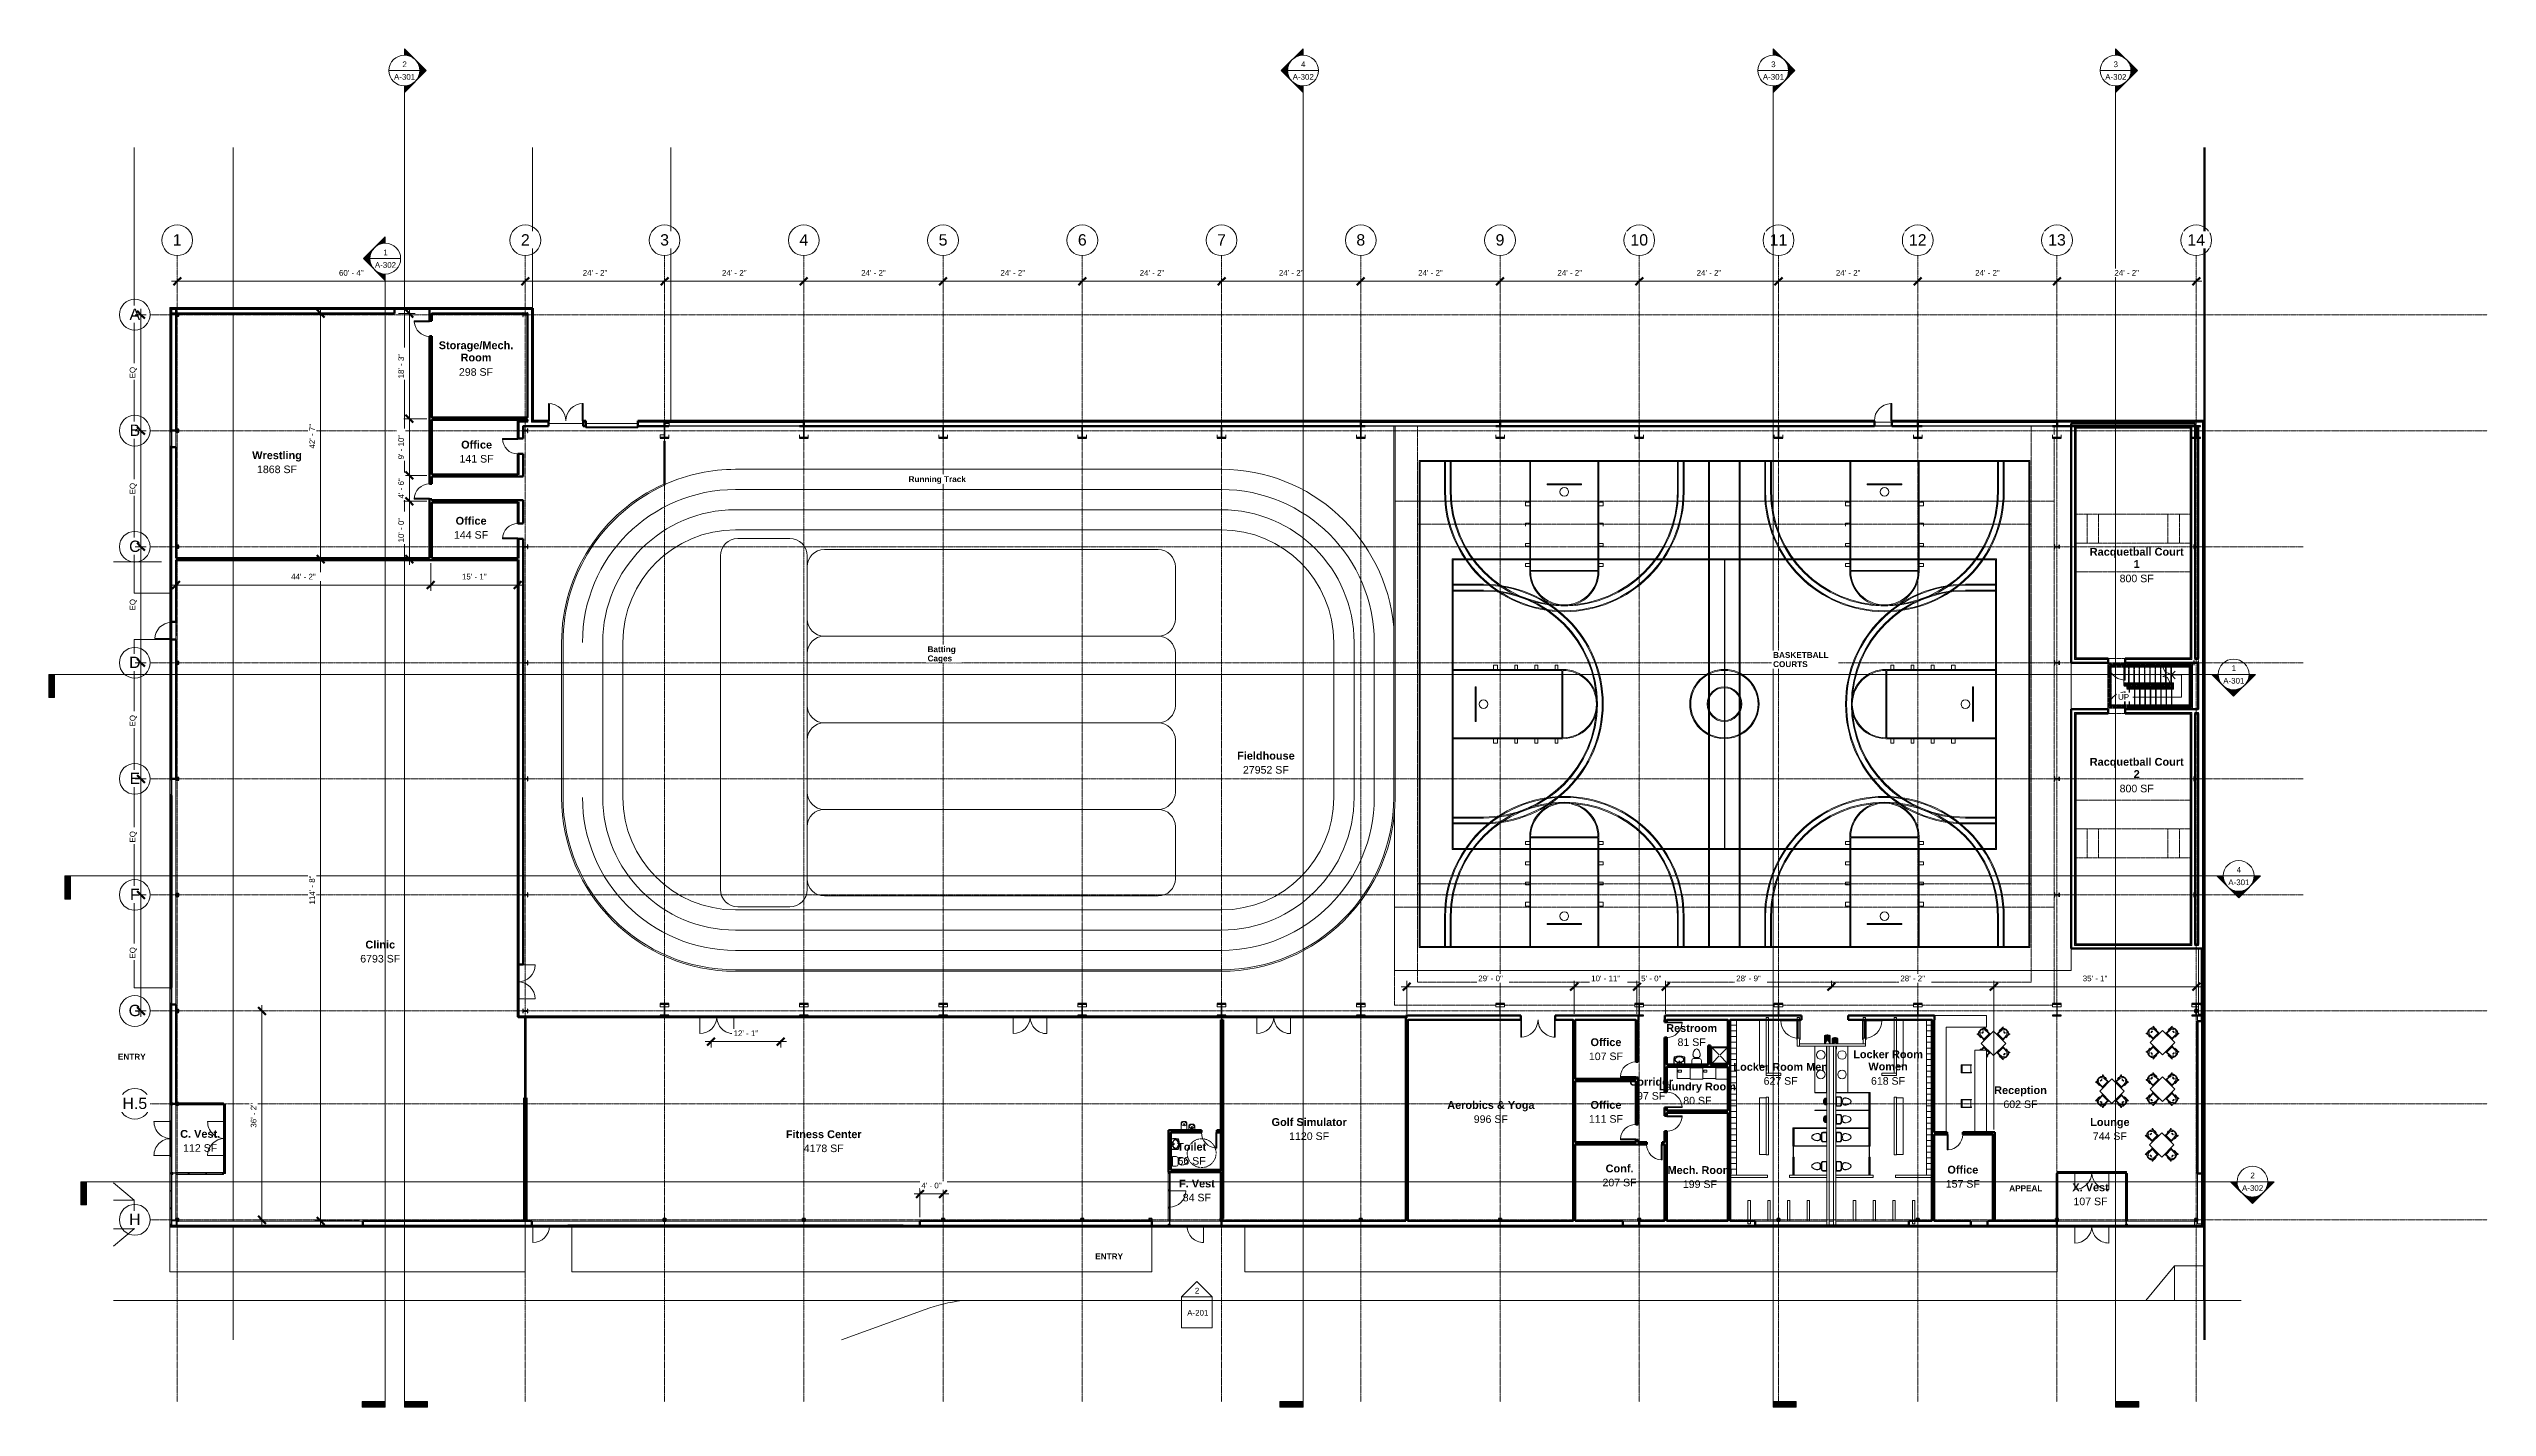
# Model space of a CAD drawing. Header units: inches. Extents: x 21806 to 26875, y -23174 to -20350.
import ezdxf

# ---------------------------------------------------------------- set-up
doc = ezdxf.new("R2010")
doc.units = ezdxf.units.IN
doc.header["$MEASUREMENT"] = 0
for name, pattern in [('Dash 1_16_', [0.125, 0.0625, -0.0625]), ('Grid Line 1_2_', [0.875, 0.5, -0.125, 0.125, -0.125]), ('Hidden', [0.28125, 0.1875, -0.09375]), ('Hidden 1_8_', [0.1875, 0.125, -0.0625]), ('Overhead 1_16_', [0.101562, 0.0625, -0.039062])]:
    doc.linetypes.add(name, pattern=pattern)
for name, color, linetype, lineweight in [('A-ANNO-DIMS', 211, 'Continuous', 9), ('A-ANNO-DIMS-128', 211, 'Continuous', 9), ('A-DETL', 90, 'Continuous', 9), ('A-DETL-HDLN', 90, 'Hidden 1_8_', 9), ('A-DOOR', 31, 'Continuous', 13), ('A-DOOR-GLAZ', 31, 'Continuous', 30), ('A-FLOR', 192, 'Continuous', 13), ('A-FLOR-CLRS', 90, 'Dash 1_16_', 9), ('A-FLOR-HRAL', 11, 'Continuous', 9), ('A-FLOR-HRAL-MBND', 5, 'Overhead 1_16_', 9), ('A-FLOR-OTLN', 90, 'Continuous', 9), ('A-FUTURE', 90, 'Dash 1_16_', 9), ('A-GENM', 13, 'Continuous', 9), ('A-GLAZ-CURT', 52, 'Continuous', 9), ('A-GLAZ-CWMG', 51, 'Continuous', 9), ('A-PROP-SBCK', 71, 'Hidden', 50), ('A-WALL', 113, 'Continuous', 13), ('A-WALL-PATT', 111, 'Continuous', 50), ('C-BLDG-PADS', 91, 'Continuous', 9), ('C-TOPO', 7, 'Continuous', 9), ('Conc', 7, 'Continuous', 9), ('EOP-PR', 4, 'Continuous', 9), ('G-ANNO-SYMB', 111, 'Continuous', 9), ('G-ANNO-TEXT', 231, 'Continuous', 9), ('I-FURN', 30, 'Continuous', 9), ('I-WALL', 2, 'Continuous', 13), ('L-SITE-WALL', 31, 'Continuous', 13), ('M-AREA-IDEN', 171, 'Continuous', 9), ('P-SANR-FIXT', 6, 'Continuous', 9), ('Q-CASE', 31, 'Continuous', 9), ('Q-SPCQ', 91, 'Continuous', 9), ('S-BEAM', 12, 'Continuous', 9), ('S-COLS', 52, 'Continuous', 9), ('S-GRID', 1, 'Continuous', 9), ('S-GRID-IDEN', 1, 'Continuous', 9), ('S-STRS', 31, 'Continuous', 9), ('S-STRS-ANNO', 31, 'Continuous', 9), ('S-STRS-IDEN', 31, 'Continuous', 9), ('S-STRS-MBND', 31, 'Overhead 1_16_', 9)]:
    doc.layers.add(name, color=color, linetype=linetype, lineweight=lineweight)
doc.styles.add('Arial', font='arial.ttf', dxfattribs={"height": 11.802395})
doc.styles.add('Arial_1', font='arial.ttf', dxfattribs={"height": 23.60479})
doc.styles.add('Arial_2', font='arial.ttf', dxfattribs={"height": 15.736527})
doc.styles.add('Arial_B', font='arialbd.ttf', dxfattribs={"height": 12.177074})
doc.styles.add('Arial_B_1', font='arialbd.ttf', dxfattribs={"height": 16.236099})
doc.dimstyles.new('Linear_-_3_32__Arial', dxfattribs={"dimscale": 12, "dimtxt": 12, "dimasz": 1.333333, "dimexe": 1, "dimexo": 0.666667, "dimgap": 0.666667, "dimtad": 1, "dimdec": 0, "dimzin": 1, "dimdsep": 46, "dimlunit": 4, "dimtxsty": 'Arial', "dimblk1": 'OBLIQUE', "dimblk2": 'OBLIQUE', "dimsah": 1, "dimcen": 0.09, "dimdle": 1, "dimazin": 0, "dimtfac": 1, "dimtdec": 4, "dimtix": 1, "dimtmove": 0, "dimatfit": 3, "dimfxl": 1, "dimtvp": 1, "dimtfill": 1, "dimfrac": 2, "dimtolj": 1, "dimtzin": 0, "dimarcsym": 2})
doc.dimstyles.new('Linear_-_3_32__Arial_1', dxfattribs={"dimscale": 12, "dimtxt": 12, "dimasz": 1.333333, "dimexe": 1, "dimexo": 0.666667, "dimgap": 0.666667, "dimtad": 1, "dimdec": 0, "dimzin": 1, "dimdsep": 46, "dimlunit": 4, "dimtxsty": 'Arial', "dimblk1": 'OBLIQUE', "dimblk2": 'OBLIQUE', "dimsah": 1, "dimcen": 0.09, "dimdle": 1, "dimazin": 0, "dimtfac": 1, "dimtdec": 4, "dimtix": 1, "dimtmove": 0, "dimatfit": 3, "dimfxl": 1, "dimtvp": 1, "dimtfill": 1, "dimfrac": 2, "dimtolj": 1, "dimtzin": 0, "dimarcsym": 2})
doc.dimstyles.new('Linear_-_3_32__Arial_2', dxfattribs={"dimscale": 12, "dimtxt": 12, "dimasz": 1.333333, "dimexe": 1, "dimexo": 0.666667, "dimgap": 0.666667, "dimtad": 1, "dimdec": 0, "dimzin": 1, "dimdsep": 46, "dimlunit": 4, "dimtxsty": 'Arial', "dimblk1": 'OBLIQUE', "dimblk2": 'OBLIQUE', "dimsah": 1, "dimcen": 0.09, "dimdle": 1, "dimazin": 0, "dimtfac": 1, "dimtdec": 4, "dimtix": 1, "dimtmove": 0, "dimatfit": 3, "dimfxl": 1, "dimtvp": 1, "dimtfill": 1, "dimfrac": 2, "dimtolj": 1, "dimtzin": 0, "dimarcsym": 2})
doc.dimstyles.new('Linear_-_3_32__Arial_3', dxfattribs={"dimscale": 12, "dimtxt": 12, "dimasz": 1.333333, "dimexe": 1, "dimexo": 0.666667, "dimgap": 0.666667, "dimtad": 1, "dimdec": 0, "dimzin": 1, "dimdsep": 46, "dimlunit": 4, "dimtxsty": 'Arial', "dimblk1": 'OBLIQUE', "dimblk2": 'OBLIQUE', "dimsah": 1, "dimcen": 0.09, "dimdle": 1, "dimazin": 0, "dimtfac": 1, "dimtdec": 4, "dimtix": 1, "dimtmove": 0, "dimatfit": 3, "dimfxl": 1, "dimtvp": 1, "dimtfill": 1, "dimfrac": 2, "dimtolj": 1, "dimtzin": 0, "dimarcsym": 2})
pattern_1 = [(45, (0, 0), (-12.6713535, 12.6713535), []), (45, (0, 19.2), (-12.6713535, 12.6713535), [])]
pattern_2 = [(0, (0, 0), (40.96, 10.24), [1.69, -29.03, 1.69, -29.03, -163.84]), (0, (0, 0), (40.96, 10.24), [-61.44, 1.69, -59.75, 1.69, -29.03, -71.68]), (0, (0, 0), (40.96, 10.24), [-153.6, 1.69, -18.79, 1.69, -49.51]), (120, (15.36, 5.12), (-29.3481, 30.3524005), [1.69, -29.03, 1.69, -29.03, -163.84]), (120, (15.36, 5.12), (-29.3481, 30.3524005), [-61.44, 1.69, -59.75, 1.69, -29.03, -71.68]), (120, (15.36, 5.12), (-29.3481, 30.3524005), [-153.6, 1.69, -18.79, 1.69, -49.51]), (240, (20.48, 25.6), (-11.6119, -40.5924005), [1.69, -29.03, 1.69, -29.03, -163.84]), (240, (20.48, 25.6), (-11.6119, -40.5924005), [-61.44, 1.69, -59.75, 1.69, -29.03, -71.68]), (240, (20.48, 25.6), (-11.6119, -40.5924005), [-153.6, 1.69, -18.79, 1.69, -49.51])]
pattern_3 = [(0, (0, 0), (0, 16), []), (90, (0, 0), (-16, 1e-15), [])]

msp = doc.modelspace()

# ---------------------------------------------------------------- texts
at = {"layer": 'G-ANNO-SYMB', "char_height": 11.8, "attachment_point": 2, "line_spacing_factor": 0.938532, "style": 'Arial'}
for s, insert, width in [('2', (22545.4, -20376.2), 10.944), ('4', (24413.8, -20376.2), 10.944), ('3', (25391.3, -20376.2), 10.944), ('3', (26103.2, -20376.2), 10.944), ('A-301', (22545.4, -20402.4), 52.416), ('A-302', (24413.8, -20402.4), 52.416), ('A-301', (25391.3, -20402.4), 52.416), ('A-302', (26103.2, -20402.4), 52.416), ('1', (22505.6, -20767.2), 10.944), ('1', (26348.6, -21631.6), 10.944), ('A-301', (26348.6, -21657.8), 52.416), ('4', (26359.1, -22050.5), 10.944), ('A-301', (26359.1, -22076.7), 52.416), ('A-302', (26387.7, -22712.3), 52.416), ('2', (26387.7, -22686.1), 10.944)]:
    msp.add_mtext(s, dxfattribs=dict(at, insert=insert, width=width))
at = {"layer": 'G-ANNO-TEXT', "color": 7, "insert": (21978.2, -22439.1), "char_height": 12.18, "width": 66.816, "attachment_point": 2, "line_spacing_factor": 0.938532, "style": 'Arial_B', "bg_fill": 3, "box_fill_scale": 1.25, "bg_fill_color": 0, "bg_fill_transparency": 0}
msp.add_mtext('ENTRY', dxfattribs=at)
at = {"layer": 'M-AREA-IDEN', "attachment_point": 2, "line_spacing_factor": 0.938532}
for s, insert, char_height, width, style in [('Storage/Mech.\\PRoom', (22693.9, -20958.1), 16.236, 179.712, 'Arial_B_1'), ('298 SF', (22693.8, -21013.9), 15.74, 84.48, 'Arial_2'), ('Office', (22695.1, -21164.7), 16.24, 74.688, 'Arial_B_1'), ('141 SF', (22695, -21194.3), 15.74, 84.48, 'Arial_2'), ('Office', (22683.7, -21323), 16.24, 74.688, 'Arial_B_1'), ('144 SF', (22683.6, -21352.5), 15.74, 84.48, 'Arial_2'), ('Racquetball Court\\P1', (26146.7, -21387.4), 16.236, 226.752, 'Arial_B_1'), ('800 SF', (26146.6, -21443.1), 15.74, 84.48, 'Arial_2'), ('Fieldhouse', (24336.2, -21811.3), 16.24, 139.008, 'Arial_B_1'), ('27952 SF', (24336.1, -21840.9), 15.74, 113.664, 'Arial_2'), ('Racquetball Court\\P2', (26146.7, -21824.1), 16.236, 226.752, 'Arial_B_1'), ('800 SF', (26146.6, -21879.8), 15.74, 84.48, 'Arial_2'), ('Clinic', (22494.8, -22204), 16.24, 71.616, 'Arial_B_1'), ('6793 SF', (22494.7, -22233.6), 15.74, 99.072, 'Arial_2'), ('Office', (25043.2, -22406.9), 16.24, 74.688, 'Arial_B_1'), ('Restroom', (25221.4, -22377.5), 16.24, 122.88, 'Arial_B_1'), ('81 SF', (25221.3, -22407.1), 15.74, 69.888, 'Arial_2'), ('107 SF', (25043.1, -22436.5), 15.74, 84.48, 'Arial_2'), ('Corridor', (25137.3, -22489.1), 16.24, 105.216, 'Arial_B_1'), ('Laundry Room', (25233.3, -22499), 16.236, 185.664, 'Arial_B_1'), ('627 SF', (25406.4, -22487.7), 15.74, 84.48, 'Arial_2'), ('Reception', (25905.1, -22506.6), 16.24, 127.296, 'Arial_B_1'), ('Aerobics & Yoga', (24803.9, -22537.5), 16.236, 209.856, 'Arial_B_1'), ('Office', (25043.2, -22537.2), 16.24, 74.688, 'Arial_B_1'), ('97 SF', (25137.2, -22518.7), 15.74, 69.888, 'Arial_2'), ('80 SF', (25233.2, -22528.6), 15.74, 69.888, 'Arial_2'), ('602 SF', (25905, -22536.2), 15.74, 84.48, 'Arial_2'), ('C. Vest.', (22120.4, -22597.5), 16.24, 96.384, 'Arial_B_1'), ('Fitness Center', (23416.9, -22598.2), 16.236, 182.784, 'Arial_B_1'), ('Golf Simulator', (24426.1, -22572.9), 16.236, 181.44, 'Arial_B_1'), ('1120 SF', (24426, -22602.5), 15.74, 99.072, 'Arial_2'), ('996 SF', (24803.8, -22567.1), 15.74, 84.48, 'Arial_2'), ('111 SF', (25043.1, -22566.7), 15.74, 84.48, 'Arial_2'), ('112 SF', (22120.3, -22627.1), 15.74, 84.48, 'Arial_2'), ('4178 SF', (23416.8, -22627.8), 15.74, 99.072, 'Arial_2'), ('Toilet', (24181.8, -22624.3), 16.24, 70.272, 'Arial_B_1'), ('56 SF', (24181.7, -22653.9), 15.74, 69.888, 'Arial_2'), ('F. Vest', (24192.8, -22700.7), 16.24, 86.208, 'Arial_B_1'), ('207 SF', (25071.4, -22698.9), 15.74, 84.48, 'Arial_2'), ('Conf.', (25071.5, -22669.4), 16.24, 67.392, 'Arial_B_1'), ('Mech. Room', (25238.6, -22672.7), 16.24, 156.48, 'Arial_B_1'), ('199 SF', (25238.5, -22702.3), 15.74, 84.48, 'Arial_2'), ('157 SF', (25785.1, -22701.6), 15.74, 84.48, 'Arial_2'), ('Office', (25785.2, -22672), 16.24, 74.688, 'Arial_B_1'), ('X. Vest', (26050.7, -22708.6), 16.24, 87.552, 'Arial_B_1'), ('84 SF', (24192.6, -22730.2), 15.74, 69.888, 'Arial_2'), ('107 SF', (26050.6, -22738.2), 15.74, 84.48, 'Arial_2')]:
    msp.add_mtext(s, dxfattribs=dict(at, insert=insert, char_height=char_height, width=width, style=style))

# ---------------------------------------------------------------- blocks, each defined once
blk = doc.blocks.new('Locker-Double S_Floor Plan0')
at = {"layer": 'I-FURN', "color": 7}
for p, q in [((0, 12), (0, 0)), ((12, 12), (0, 12)), ((0, 0), (12, 0)), ((12, 0), (12, 12))]:
    blk.add_line(p, q, dxfattribs=at)
blk = doc.blocks.new('Locker-Double S_Floor Plan1')
at = {"layer": 'I-FURN', "color": 7}
for p, q in [((0, 12), (0, 0)), ((12, 12), (0, 12)), ((0, 0), (12, 0)), ((12, 0), (12, 12))]:
    blk.add_line(p, q, dxfattribs=at)
blk = doc.blocks.new('Locker-Double S_Floor Plan2')
at = {"layer": 'I-FURN', "color": 7}
for p, q in [((0, 12), (0, 0)), ((12, 12), (0, 12)), ((0, 0), (12, 0)), ((12, 0), (12, 12))]:
    blk.add_line(p, q, dxfattribs=at)
blk = doc.blocks.new('Locker-Double S_Floor Plan3')
at = {"layer": 'I-FURN', "color": 7}
for p, q in [((0, 12), (0, 0)), ((12, 12), (0, 12)), ((0, 0), (12, 0)), ((12, 0), (12, 12))]:
    blk.add_line(p, q, dxfattribs=at)
blk = doc.blocks.new('Locker-Double S_Floor Plan4')
at = {"layer": 'I-FURN', "color": 7}
for p, q in [((0, 12), (0, 0)), ((12, 12), (0, 12)), ((0, 0), (12, 0)), ((12, 0), (12, 12))]:
    blk.add_line(p, q, dxfattribs=at)
blk = doc.blocks.new('Locker-Double S_Floor Plan5')
at = {"layer": 'I-FURN', "color": 7}
for p, q in [((0, 12), (0, 0)), ((12, 12), (0, 12)), ((0, 0), (12, 0)), ((12, 0), (12, 12))]:
    blk.add_line(p, q, dxfattribs=at)
blk = doc.blocks.new('Locker-Double S_Floor Plan6')
at = {"layer": 'I-FURN', "color": 7}
for p, q in [((0, 12), (0, 0)), ((12, 12), (0, 12)), ((0, 0), (12, 0)), ((12, 0), (12, 12))]:
    blk.add_line(p, q, dxfattribs=at)
blk = doc.blocks.new('Locker-Double S_Floor Plan7')
at = {"layer": 'I-FURN', "color": 7}
for p, q in [((0, 12), (0, 0)), ((12, 12), (0, 12)), ((0, 0), (12, 0)), ((12, 0), (12, 12))]:
    blk.add_line(p, q, dxfattribs=at)
blk = doc.blocks.new('Locker-Double S_Floor Plan8')
at = {"layer": 'I-FURN', "color": 7}
for p, q in [((0, 12), (0, 0)), ((12, 12), (0, 12)), ((0, 0), (12, 0)), ((12, 0), (12, 12))]:
    blk.add_line(p, q, dxfattribs=at)
blk = doc.blocks.new('Locker-Double S_Floor Plan9')
at = {"layer": 'I-FURN', "color": 7}
for p, q in [((0, 12), (0, 0)), ((12, 12), (0, 12)), ((0, 0), (12, 0)), ((12, 0), (12, 12))]:
    blk.add_line(p, q, dxfattribs=at)
blk = doc.blocks.new('Locker-Double S_Floor Plan10')
at = {"layer": 'I-FURN', "color": 7}
for p, q in [((0, 12), (0, 0)), ((12, 12), (0, 12)), ((0, 0), (12, 0)), ((12, 0), (12, 12))]:
    blk.add_line(p, q, dxfattribs=at)
blk = doc.blocks.new('Locker-Double S_Floor Plan11')
at = {"layer": 'I-FURN', "color": 7}
for p, q in [((0, 12), (0, 0)), ((12, 12), (0, 12)), ((0, 0), (12, 0)), ((12, 0), (12, 12))]:
    blk.add_line(p, q, dxfattribs=at)
blk = doc.blocks.new('Locker-Double S_Floor Plan12')
at = {"layer": 'I-FURN', "color": 7}
for p, q in [((0, 12), (0, 0)), ((12, 12), (0, 12)), ((0, 0), (12, 0)), ((12, 0), (12, 12))]:
    blk.add_line(p, q, dxfattribs=at)
blk = doc.blocks.new('Locker-Double S_Floor Plan13')
at = {"layer": 'I-FURN', "color": 7}
for p, q in [((0, 12), (0, 0)), ((12, 12), (0, 12)), ((0, 0), (12, 0)), ((12, 0), (12, 12))]:
    blk.add_line(p, q, dxfattribs=at)
blk = doc.blocks.new('Locker-Double S_Floor Plan14')
at = {"layer": 'I-FURN', "color": 7}
for p, q in [((0, 12), (0, 0)), ((12, 12), (0, 12)), ((0, 0), (12, 0)), ((12, 0), (12, 12))]:
    blk.add_line(p, q, dxfattribs=at)
blk = doc.blocks.new('Locker-Double S_Floor Plan15')
at = {"layer": 'I-FURN', "color": 7}
for p, q in [((0, 12), (0, 0)), ((12, 12), (0, 12)), ((0, 0), (12, 0)), ((12, 0), (12, 12))]:
    blk.add_line(p, q, dxfattribs=at)
blk = doc.blocks.new('Locker-Double S_Floor Plan16')
at = {"layer": 'I-FURN', "color": 7}
for p, q in [((0, 12), (0, 0)), ((12, 12), (0, 12)), ((0, 0), (12, 0)), ((12, 0), (12, 12))]:
    blk.add_line(p, q, dxfattribs=at)
blk = doc.blocks.new('Locker-Double S_Floor Plan17')
at = {"layer": 'I-FURN', "color": 7}
for p, q in [((0, 12), (0, 0)), ((12, 12), (0, 12)), ((0, 0), (12, 0)), ((12, 0), (12, 12))]:
    blk.add_line(p, q, dxfattribs=at)
blk = doc.blocks.new('Locker-Double S_Floor Plan18')
at = {"layer": 'I-FURN', "color": 7}
for p, q in [((0, 12), (0, 0)), ((12, 12), (0, 12)), ((0, 0), (12, 0)), ((12, 0), (12, 12))]:
    blk.add_line(p, q, dxfattribs=at)
blk = doc.blocks.new('Locker-Double S_Floor Plan19')
at = {"layer": 'I-FURN', "color": 7}
for p, q in [((0, 12), (0, 0)), ((12, 12), (0, 12)), ((0, 0), (12, 0)), ((12, 0), (12, 12))]:
    blk.add_line(p, q, dxfattribs=at)
blk = doc.blocks.new('Furniture 1-Fur_Floor Plan0')
at = {"layer": 'I-FURN', "color": 7}
for p, q in [((25661.4, -22530.7), (25647.4, -22530.7)), ((25661.4, -22648.3), (25661.4, -22530.7)), ((25647.4, -22648.3), (25661.4, -22648.3))]:
    blk.add_line(p, q, dxfattribs=at)
blk = doc.blocks.new('Toilet-Domestic_Floor Plan0')
at = {"layer": 'A-GENM'}
for p, q in [((0.8, 19), (-1, 19)), ((-0.9, 18.9), (-1, 19)), ((-0.9, 18.9), (-1, 17.3)), ((-0.9, 16.4), (-1, 17.2)), ((-0.9, 16.4), (-1, 15.5)), ((-0.9, 14), (-1, 15.5)), ((-1, 12.1), (-0.9, 14)), ((-0.9, 14), (-1, 13.8)), ((-0.9, 11.5), (-1, 12)), ((-0.9, 11.5), (-1, 10.5)), ((-0.9, 9.1), (-1, 10.5)), ((-0.9, 9.1), (-1, 9)), ((-1, 9), (-0.9, 6.6)), ((-1, 6.5), (-0.9, 6.6)), ((-1, 6.5), (-0.9, 4.1)), ((-1, 4), (-0.9, 4.1)), ((-1, 2.5), (-0.9, 4.1)), ((-1, 2.5), (-0.9, 1.6)), ((-1, 0.8), (-0.9, 1.6)), ((-1, 0.7), (-0.9, -0.9)), ((0.8, 19), (-0.9, 18.9)), ((-0.8, 18.8), (-0.9, 18.9)), ((1.6, 18.9), (-0.9, 18.9)), ((-0.9, 18.9), (-0.9, 16.4)), ((-0.8, 18.8), (-0.9, 16.4)), ((-0.8, 15.2), (-0.9, 16.4)), ((-0.9, 16.4), (-0.9, 14)), ((-0.8, 15.2), (-0.9, 12.7)), ((-0.8, 15.2), (-0.9, 14)), ((-0.9, 11.5), (-0.9, 14)), ((-0.9, 12.7), (-0.9, 14)), ((-0.8, 11.6), (-0.9, 12.7)), ((-0.8, 8.9), (-0.9, 12.7)), ((-0.9, 11.5), (-0.9, 12.7)), ((-0.8, 8.9), (-0.9, 11.5)), ((-0.9, 11.5), (-0.9, 9.1)), ((-0.8, 8.9), (-0.9, 9.1)), ((-0.9, 9.1), (-0.8, 6.6)), ((-0.9, 9.1), (-0.9, 6.6)), ((-0.8, 6.6), (-0.9, 4.1)), ((-0.8, 6.6), (-0.9, 6.6)), ((-0.9, 4.1), (-0.9, 6.6)), ((-0.8, 2.8), (-0.9, 4.1)), ((-0.9, 1.6), (-0.9, 4.1)), ((-0.8, 2.8), (-0.9, 1.6)), ((-0.8, -0.8), (-0.9, 1.6)), ((-0.9, -0.9), (-0.9, 1.6)), ((-0.8, 18.8), (1.6, 18.9)), ((-0.8, 18.8), (1.6, 18.9)), ((-0.7, 18.7), (-0.8, 18.8)), ((-0.8, 18.8), (-0.8, 18.8)), ((-0.8, 18.8), (-0.8, 15.2)), ((2.2, 18.8), (-0.8, 18.8)), ((2.7, 18.8), (-0.8, 18.8)), ((2.7, 18.8), (-0.8, 18.8)), ((-0.8, 18.8), (-0.8, 15.2)), ((-0.8, 18.8), (-0.8, 18.8)), ((-0.7, 14.4), (-0.8, 18.8)), ((-0.8, 14.1), (-0.8, 18.8)), ((-0.8, 15.2), (-0.8, 18.8)), ((-0.8, 14.1), (-0.8, 15.2)), ((-0.8, 11.6), (-0.8, 15.2)), ((-0.8, 11.6), (-0.7, 14.4)), ((-0.7, 14.4), (-0.8, 14.1)), ((-0.8, 11.6), (-0.8, 14.1)), ((-0.8, 14.1), (-0.8, 11.6)), ((-0.8, 11.6), (-0.7, 12.3)), ((-0.8, 9), (-0.8, 11.6)), ((-0.8, 9), (-0.8, 11.6)), ((-0.8, 11.6), (-0.8, 11.6)), ((-0.8, 11.6), (-0.7, 9.4)), ((-0.8, 11.6), (-0.8, 8.9)), ((-0.8, 9), (-0.7, 9.4)), ((-0.8, 6.1), (-0.7, 9.4)), ((-0.8, 9), (-0.8, 6.2)), ((-0.8, 9), (-0.8, 8.9)), ((-0.8, 9), (-0.8, 6.1)), ((-0.8, 6.2), (-0.8, 8.9)), ((-0.8, 8.9), (-0.8, 6.6)), ((-0.7, 6.8), (-0.8, 6.1)), ((-0.8, 2.8), (-0.8, 6.6)), ((-0.8, 6.2), (-0.8, 6.6)), ((-0.8, 2.8), (-0.8, 6.2)), ((-0.8, 6.2), (-0.8, 3.2)), ((-0.8, 6.2), (-0.8, 6.1)), ((-0.8, 3.2), (-0.8, 6.1)), ((-0.8, 6.1), (-0.7, 4)), ((-0.8, 3.2), (-0.7, 4)), ((-0.8, -0.8), (-0.8, 3.2)), ((-0.8, 2.8), (-0.8, 3.2)), ((-0.8, 3.2), (-0.7, -0.7)), ((-0.8, -0.8), (-0.8, 2.8)), ((-0.8, -0.8), (-0.8, 2.8)), ((-0.8, 2.8), (-0.8, -0.8)), ((-0.7, 18.7), (2.2, 18.8)), ((-0.7, 18.7), (3.1, 18.7)), ((-0.7, 18.7), (2.7, 18.6)), ((-0.7, 18.7), (-0.7, 14.4)), ((-0.7, 18.7), (-0.6, 18.6)), ((-0.7, 18.7), (-0.6, 15.6)), ((-0.7, 12.3), (-0.6, 15.6)), ((-0.7, 14.4), (-0.6, 15.6)), ((-0.7, 12.3), (-0.7, 14.4)), ((-0.7, 12.3), (-0.5, 12.9)), ((-0.6, 9.1), (-0.7, 12.3)), ((-0.7, 12.3), (-0.7, 9.4)), ((-0.7, 6.8), (-0.7, 9.4)), ((-0.6, 9.1), (-0.7, 9.4)), ((-0.7, 6.8), (-0.6, 9.1)), ((-0.7, 6.8), (-0.6, 7)), ((-0.7, 6.8), (-0.6, 4.3)), ((-0.7, 6.8), (-0.7, 4)), ((-0.6, 4.3), (-0.7, 4)), ((-0.7, 4), (-0.7, -0.7)), ((-0.7, 4), (-0.6, 1.8)), ((-0.7, -0.7), (-0.6, 1.8)), ((2.7, 18.6), (-0.6, 18.6)), ((-0.5, 18.5), (-0.6, 18.6)), ((3.1, 18.5), (-0.6, 18.6)), ((-0.6, 16.1), (-0.6, 18.6)), ((-0.6, 18.6), (-0.6, 15.6)), ((-0.5, 18.5), (-0.6, 16.1)), ((-0.6, 16.1), (-0.5, 12.9)), ((-0.6, 16.1), (-0.6, 15.6)), ((-0.6, 16.1), (-0.5, 15.7)), ((-0.5, 12.9), (-0.6, 15.6)), ((-0.6, 9.1), (-0.5, 12.9)), ((-0.5, 9.9), (-0.6, 9.1)), ((-0.5, 9.9), (-0.6, 7)), ((-0.6, 9.1), (-0.6, 7)), ((-0.5, 7.8), (-0.6, 7)), ((-0.6, 4.3), (-0.6, 7)), ((-0.5, 3.3), (-0.6, 7)), ((-0.6, 4.3), (-0.5, 3.3)), ((-0.6, 4.3), (-0.6, 1.8)), ((-0.6, -0.6), (-0.5, 3.3)), ((-0.5, 3.3), (-0.6, 1.8)), ((-0.6, -0.6), (-0.6, 1.8)), ((1.8, 18.4), (-0.5, 18.5)), ((-0.5, 18.5), (-0.4, 18.4)), ((-0.5, 18.5), (-0.5, 18.5)), ((-0.5, 18.5), (3.1, 18.5)), ((-0.5, 18.5), (-0.5, 15.7)), ((-0.5, 18.5), (3.1, 18.5)), ((-0.5, 18.5), (-0.5, 15.7)), ((-0.4, 18.4), (-0.5, 15.7)), ((-0.4, 13.9), (-0.5, 15.7)), ((-0.5, 12.9), (-0.5, 15.7)), ((-0.4, 12.8), (-0.5, 15.7)), ((-0.5, 9.9), (-0.5, 12.9)), ((-0.5, 12.9), (-0.4, 12.8)), ((-0.5, 9.9), (-0.4, 12.8)), ((-0.4, 9.4), (-0.5, 9.9)), ((-0.5, 9.9), (-0.5, 7.8)), ((-0.4, 9.4), (-0.5, 7.8)), ((-0.4, 4.5), (-0.5, 7.8)), ((-0.5, 7.8), (-0.5, 3.3)), ((-0.5, 7.8), (-0.4, 7)), ((-0.4, 4.5), (-0.5, 3.3)), ((-0.4, 2.1), (-0.5, 3.3)), ((-0.5, -0.5), (-0.5, 3.3)), ((-0.4, 2.1), (-0.5, -0.5)), ((0, 18), (-0.4, 18.4)), ((1.8, 18.4), (-0.4, 18.4)), ((-0.4, 13.9), (-0.4, 18.4)), ((0, 0), (-0.4, 18.4)), ((-0.4, 13.9), (0, 0)), ((-0.4, 13.9), (-0.4, 11.7)), ((-0.4, 13.9), (-0.4, 12.8)), ((-0.4, 9.4), (-0.4, 12.8)), ((-0.4, 11.7), (-0.4, 12.8)), ((0, 0), (-0.4, 11.7)), ((-0.4, 9.4), (-0.4, 11.7)), ((0, 0), (-0.4, 9.4)), ((-0.4, 9.4), (-0.4, 7)), ((0, 0), (-0.4, 7)), ((-0.4, 4.5), (-0.4, 7)), ((0, 0), (-0.4, 4.5)), ((-0.4, 4.5), (-0.4, 2.1)), ((0, 0), (-0.4, 2.1)), ((-0.4, 2.1), (-0.4, -0.4)), ((0, 0), (-0.4, -0.4)), ((0, 18), (1.8, 18.4)), ((0, 18), (4.3, 18.4)), ((0, 18), (6.7, 18.4)), ((0, 18), (6.7, 18)), ((0, 18), (0, 0)), ((6.7, 18), (0, 18)), ((0, 0), (0, 18)), ((0, 0), (6.7, 0)), ((0, 0), (6.7, -0.4)), ((0, 0), (1.8, -0.4)), ((0, 0), (4.3, -0.4)), ((0.8, 19), (2.9, 19)), ((1.6, 18.9), (0.8, 19)), ((1.6, 18.9), (2.9, 19)), ((2.7, 18.8), (1.6, 18.9)), ((1.6, 18.9), (4, 18.9)), ((1.8, 18.4), (3.1, 18.5)), ((1.8, 18.4), (4.3, 18.4)), ((3.1, 18.7), (2.2, 18.8)), ((2.2, 18.8), (6.7, 18.8)), ((2.2, 18.8), (2.7, 18.8)), ((2.7, 18.8), (4, 18.9)), ((6.7, 18.8), (2.7, 18.8)), ((6.7, 18.8), (2.7, 18.8)), ((2.7, 18.8), (6.7, 18.8)), ((3.1, 18.7), (2.7, 18.6)), ((2.7, 18.6), (3.1, 18.5)), ((2.7, 18.6), (6.7, 18.6)), ((5, 19), (2.9, 19)), ((4, 18.9), (2.9, 19)), ((3.1, 18.7), (6.7, 18.8)), ((3.1, 18.7), (6.7, 18.6)), ((3.1, 18.7), (6.7, 18.7)), ((3.1, 18.5), (6.7, 18.6)), ((4.3, 18.4), (3.1, 18.5)), ((6.7, 18.5), (3.1, 18.5)), ((3.1, 18.5), (6.7, 18.5)), ((5, 19), (4, 18.9)), ((6.7, 18.8), (4, 18.9)), ((6.7, 18.9), (4, 18.9)), ((4.3, 18.4), (6.7, 18.5)), ((4.3, 18.4), (6.7, 18.4)), ((5, 19), (6.7, 19)), ((5, 19), (6.7, 18.9)), ((6.7, 19), (7.9, 18.8)), ((7.9, 18.8), (6.7, 19)), ((6.7, 19), (7.6, 18.8)), ((6.7, 18.9), (6.7, 19)), ((7.2, 18.8), (6.7, 19)), ((6.7, 18.8), (6.7, 18.9)), ((6.7, 18.9), (7.2, 18.8)), ((6.7, 18.8), (6.7, 18.8)), ((6.7, 18.8), (7.2, 18.8)), ((6.7, 18.8), (7.6, 18.6)), ((6.7, 18.8), (7.6, 18.7)), ((6.7, 18.8), (6.7, 18.8)), ((6.7, 18.8), (6.7, 18.7)), ((7.6, 18.7), (6.7, 18.8)), ((6.7, 18.8), (7.5, 18.8)), ((6.7, 18.8), (7.2, 18.8)), ((7.2, 18.8), (6.7, 18.8)), ((7.5, 18.6), (6.7, 18.7)), ((7.6, 18.6), (6.7, 18.7)), ((6.7, 18.6), (6.7, 18.7)), ((6.7, 18.5), (6.7, 18.6)), ((7.5, 18.6), (6.7, 18.6)), ((6.7, 18.6), (7.7, 18.4)), ((6.7, 18.5), (7.7, 18.4)), ((6.7, 18.5), (7.5, 18.4)), ((6.7, 18.5), (6.7, 18.5)), ((6.7, 18.4), (6.7, 18.5)), ((7.5, 18.4), (6.7, 18.5)), ((6.7, 18), (6.7, 18.4)), ((7.3, 18.2), (6.7, 18.4)), ((6.7, 18.4), (7.5, 18.4)), ((6.7, 18), (7.3, 18.2)), ((6.7, 18), (7.9, 18.1)), ((6.7, 18), (7.3, 17.9)), ((6.7, 18), (7.4, 17.9)), ((6.7, 18), (7.4, 17.9)), ((7.3, 0.1), (6.7, 0)), ((7.4, 0.1), (6.7, 0)), ((7.4, 0.1), (6.7, 0)), ((7.9, -0.1), (6.7, 0)), ((6.7, -0.4), (6.7, 0)), ((6.7, 0), (7.2, -0.3)), ((7.5, 18.8), (7.2, 18.8)), ((7.2, 18.8), (7.9, 18.7)), ((7.2, 18.8), (7.9, 18.8)), ((7.3, 18.2), (7.5, 18.4)), ((7.9, 18.1), (7.3, 18.2)), ((7.3, 0.1), (7.4, 0.1)), ((7.4, 17.9), (7.9, 18.1)), ((7.4, 17.9), (7.8, 17.8)), ((7.4, 17.9), (7.8, 17.8)), ((7.4, 17.9), (7.8, 17.8)), ((7.8, 0.2), (7.4, 0.1)), ((7.4, 0.1), (7.8, 0.2)), ((7.9, -0.1), (7.4, 0.1)), ((7.5, 18.8), (7.9, 18.7)), ((7.6, 18.7), (7.5, 18.8)), ((8.2, 18.6), (7.5, 18.8)), ((7.5, 18.6), (7.6, 18.6)), ((7.5, 18.6), (7.7, 18.4)), ((7.5, 18.6), (8.4, 18.3)), ((7.9, 18.1), (7.5, 18.4)), ((8.2, 18.1), (7.5, 18.4)), ((7.7, 18.4), (7.5, 18.4)), ((7.9, 18.8), (7.6, 18.8)), ((7.6, 18.6), (7.6, 18.7)), ((7.6, 18.7), (8.3, 18.4)), ((7.6, 18.7), (8.2, 18.6)), ((7.6, 18.6), (8.4, 18.3)), ((7.6, 18.6), (8.3, 18.4)), ((7.6, 18.6), (8.4, 18.3)), ((8.2, 18.1), (7.7, 18.4)), ((7.7, 18.4), (8.4, 18.3)), ((7.7, 18.4), (8.6, 18)), ((7.7, -0.3), (8.6, 0)), ((8.6, 0), (7.7, -0.4)), ((7.9, 18.1), (7.8, 17.8)), ((8.2, 17.5), (7.8, 17.8)), ((9, 17.5), (7.8, 17.8)), ((7.8, 17.8), (8.4, 17.8)), ((8.2, 17.5), (7.8, 17.8)), ((7.8, 0.2), (8.2, 0.5)), ((7.8, 0.2), (9, 0.5)), ((8.2, 0.5), (7.8, 0.2)), ((7.8, 0.2), (7.9, -0.1)), ((7.8, 0.2), (8.4, 0.2)), ((7.9, 18.8), (8.4, 18.6)), ((7.9, 18.8), (7.9, 18.7)), ((7.9, 18.8), (8.9, 18.2)), ((7.9, 18.8), (8.9, 18.3)), ((8.2, 18.6), (7.9, 18.7)), ((7.9, 18.7), (8.9, 18.2)), ((7.9, 18.1), (8.2, 18.1)), ((7.9, 18.1), (8.4, 17.8)), ((7.9, -0.1), (8.4, 0.2)), ((7.9, -0.1), (8.6, 0)), ((8.6, 0), (8.1, -0.4)), ((8.2, 18.6), (8.9, 18.2)), ((8.3, 18.4), (8.2, 18.6)), ((8.2, 18.6), (8.8, 18.2)), ((8.2, 18.1), (8.8, 17.7)), ((8.2, 18.1), (8.6, 18)), ((8.2, 18.1), (8.4, 17.8)), ((8.7, 17.2), (8.2, 17.5)), ((9, 17.5), (8.2, 17.5)), ((8.2, 17.5), (8.7, 17.2)), ((8.7, 0.8), (8.2, 0.5)), ((8.2, 0.5), (8.7, 0.8)), ((8.2, 0.5), (9, 0.5)), ((9, 18), (8.3, 18.4)), ((8.3, 18.4), (8.8, 18.2)), ((8.3, 18.4), (8.4, 18.3)), ((8.4, 18.6), (8.9, 18.3)), ((9, 18), (8.4, 18.3)), ((8.4, 18.3), (9.2, 17.7)), ((8.4, 18.3), (9, 17.7)), ((8.4, 18.3), (8.6, 18)), ((8.4, 18.3), (8.4, 18.3)), ((9.2, 17.7), (8.4, 18.3)), ((9, 17.5), (8.4, 17.8)), ((8.8, 17.7), (8.4, 17.8)), ((8.4, 0.2), (9, 0.5)), ((8.4, -0.3), (9.2, 0.3)), ((8.6, 0), (8.4, 0.2)), ((9, 17.7), (8.6, 18)), ((9.1, 17.6), (8.6, 18)), ((8.8, 17.7), (8.6, 18)), ((8.6, 0), (9.2, 0.7)), ((8.6, 0), (9, 0.5)), ((8.6, 0), (9.1, 0.4)), ((8.6, 0), (8.7, 0)), ((9, 17.5), (8.7, 17.2)), ((8.7, 17.2), (9, 16.7)), ((9, 16.7), (8.7, 17.2)), ((9, 1.3), (8.7, 0.8)), ((8.7, 0.8), (9, 1.3)), ((8.7, 0.8), (9, 0.5)), ((9.3, 0.5), (8.7, 0)), ((8.7, 0), (9.1, 0.4)), ((9.2, 0.3), (8.7, 0)), ((9.3, 17.8), (8.8, 18.2)), ((9, 18), (8.8, 18.2)), ((8.8, 18.2), (8.9, 18.2)), ((9, 17.5), (8.8, 17.7)), ((9.5, 17.1), (8.8, 17.7)), ((9.1, 17.6), (8.8, 17.7)), ((8.8, -0.2), (9.3, 0.2)), ((9.8, 17.4), (8.9, 18.3)), ((8.9, 18.2), (8.9, 18.3)), ((9.7, 17.4), (8.9, 18.3)), ((9.3, 17.8), (8.9, 18.2)), ((8.9, 18.2), (9.7, 17.4)), ((9.8, 0.6), (8.9, -0.3)), ((9.7, 0.6), (8.9, -0.2)), ((9.7, 0.6), (8.9, -0.3)), ((9.5, 0.5), (8.9, 0)), ((9.2, 0.3), (8.9, 0)), ((9.3, 0.2), (8.9, -0.2)), ((9.3, 0.2), (8.9, 0)), ((9.3, 17.8), (9, 18)), ((9, 18), (9.2, 17.7)), ((9, 18), (9.5, 17.4)), ((9.5, 17.2), (9, 17.7)), ((9.2, 17.7), (9, 17.7)), ((9, 17.7), (9.1, 17.6)), ((9, 17.5), (9, 16.7)), ((9, 17.5), (9.3, 16.3)), ((9, 17.5), (9.3, 16.9)), ((9, 17.5), (9.5, 17.1)), ((9, 16.7), (9.3, 16.3)), ((9, 16.7), (9.3, 16.3)), ((9.3, 1.7), (9, 1.3)), ((9.3, 1.7), (9, 0.5)), ((9.3, 1.7), (9, 1.3)), ((9, 1.3), (9, 0.5)), ((9, 0.5), (9.3, 1.1)), ((9, 0.5), (9.2, 0.7)), ((9.5, 17.1), (9.1, 17.6)), ((9.5, 17.2), (9.1, 17.6)), ((9.5, 0.9), (9.1, 0.4)), ((9.2, 0.7), (9.1, 0.4)), ((9.3, 0.5), (9.1, 0.4)), ((9.5, 17.2), (9.2, 17.7)), ((9.8, 16.9), (9.2, 17.7)), ((9.2, 17.7), (9.5, 17.4)), ((9.6, 1.3), (9.2, 0.7)), ((9.2, 0.3), (9.8, 1.1)), ((9.2, 0.3), (9.8, 1.1)), ((9.2, 0.7), (9.3, 1.1)), ((9.5, 0.9), (9.2, 0.7)), ((9.3, 0.5), (9.2, 0.3)), ((9.2, 0.3), (9.5, 0.5)), ((9.3, 17.8), (9.7, 17.4)), ((9.3, 17.8), (9.7, 17.3)), ((9.3, 17.8), (9.5, 17.4)), ((9.3, 16.9), (9.5, 17.1)), ((9.3, 16.3), (9.3, 16.9)), ((9.3, 16.9), (9.6, 16.4)), ((9.3, 16.3), (9.6, 16.4)), ((9.3, 16.3), (9.4, 15.9)), ((9.3, 16.3), (9.4, 15.9)), ((9.4, 15.9), (9.3, 16.3)), ((9.4, 2.1), (9.3, 1.7)), ((9.4, 2.1), (9.3, 1.7)), ((9.4, 2.1), (9.3, 1.7)), ((9.6, 1.6), (9.3, 1.7)), ((9.3, 1.7), (9.3, 1.1)), ((9.6, 1.6), (9.3, 1.1)), ((9.6, 1.3), (9.3, 1.1)), ((9.3, 0.5), (9.8, 1.1)), ((9.3, 0.5), (9.5, 0.9)), ((9.3, 0.2), (9.7, 0.7)), ((9.3, 0.2), (9.7, 0.6)), ((9.5, 0.5), (9.3, 0.2)), ((9.6, 16.4), (9.4, 15.9)), ((9.5, 15.2), (9.4, 15.9)), ((9.5, 15.2), (9.4, 15.9)), ((9.5, 15.2), (9.4, 15.8)), ((9.5, 2.7), (9.4, 2.1)), ((9.5, 2.7), (9.4, 2.2)), ((9.4, 2.1), (9.5, 2.7)), ((9.4, 2.1), (9.6, 1.6)), ((9.7, 17.3), (9.5, 17.4)), ((9.8, 16.9), (9.5, 17.4)), ((9.5, 17.4), (9.9, 16.9)), ((9.5, 17.1), (9.5, 17.2)), ((9.5, 17.2), (9.8, 16.9)), ((9.5, 17.2), (9.9, 16.6)), ((9.6, 16.4), (9.5, 17.1)), ((9.9, 16.2), (9.5, 17.1)), ((9.5, 17.1), (9.8, 16.2)), ((9.5, 17.1), (9.9, 16.6)), ((9.6, 16.4), (9.5, 15.2)), ((9.5, 15.2), (9.8, 15.7)), ((9.5, 15.2), (9.5, 2.7)), ((9.5, 15.2), (9.9, 15.2)), ((9.9, 15.2), (9.5, 2.7)), ((9.5, 15.2), (9.5, 2.7)), ((9.5, 2.7), (9.9, 12.8)), ((9.5, 2.7), (9.9, 10.4)), ((9.5, 2.7), (9.9, 6.5)), ((9.5, 2.7), (9.9, 2.7)), ((9.5, 2.7), (9.7, 2.2)), ((9.5, 2.7), (9.6, 1.6)), ((9.9, 1.8), (9.5, 0.9)), ((9.6, 1.3), (9.5, 0.9)), ((9.5, 0.5), (9.9, 1.2)), ((9.5, 0.9), (9.8, 1.1)), ((9.5, 0.5), (9.8, 1.1)), ((9.5, 0.5), (9.7, 0.7)), ((9.6, 16.4), (9.8, 16.2)), ((9.6, 16.4), (9.8, 15.7)), ((9.7, 2.2), (9.6, 1.6)), ((9.6, 1.6), (9.9, 2)), ((9.6, 1.3), (9.9, 2)), ((9.6, 1.3), (9.9, 1.8)), ((9.6, 1.6), (9.6, 1.3)), ((10.1, 16.7), (9.7, 17.4)), ((10.2, 16.4), (9.7, 17.4)), ((9.7, 17.3), (9.7, 17.4)), ((9.7, 17.4), (9.8, 17.4)), ((10.1, 16.7), (9.7, 17.3)), ((9.7, 17.3), (9.9, 16.9)), ((9.9, 2.7), (9.7, 2.2)), ((9.7, 2.2), (9.9, 2)), ((10.2, 1.6), (9.7, 0.6)), ((10.1, 1.3), (9.7, 0.6)), ((10, 1.3), (9.7, 0.7)), ((9.9, 1.2), (9.7, 0.7)), ((9.7, 0.7), (9.7, 0.6)), ((9.8, 0.6), (9.7, 0.6)), ((9.8, 17.4), (10.1, 16.9)), ((10.2, 16.4), (9.8, 17.4)), ((10.3, 16.4), (9.8, 17.4)), ((10.1, 16.1), (9.8, 16.9)), ((10.1, 16), (9.8, 16.9)), ((9.8, 16.9), (9.9, 16.6)), ((9.8, 16.9), (9.9, 16.8)), ((10, 15.2), (9.8, 16.2)), ((9.9, 16.2), (9.8, 16.2)), ((9.8, 16.2), (9.8, 15.7)), ((9.9, 15.2), (9.8, 15.7)), ((10, 15.2), (9.8, 15.7)), ((9.8, 15.7), (10, 15.2)), ((9.8, 1.1), (10.1, 2)), ((10.1, 1.9), (9.8, 1.1)), ((10.1, 1.9), (9.8, 1.1)), ((9.9, 1.8), (9.8, 1.1)), ((10.2, 1.6), (9.8, 0.6)), ((9.8, 0.6), (10.3, 1.6)), ((9.9, 1.2), (9.8, 1.1)), ((9.8, 0.6), (10.1, 1.1)), ((9.8, 1.1), (9.8, 1.1)), ((10.1, 16.1), (9.9, 16.8)), ((10.1, 16.7), (9.9, 16.8)), ((10.2, 16.1), (9.9, 16.8)), ((9.9, 16.2), (9.9, 16.6)), ((10.1, 16), (9.9, 16.6)), ((10, 15.2), (9.9, 16.2)), ((9.9, 16.2), (10.1, 16)), ((9.9, 16.2), (10.1, 15.2)), ((9.9, 15.2), (10, 15.2)), ((9.9, 15.2), (9.9, 12.8)), ((10, 15.2), (9.9, 12.8)), ((10, 11.6), (9.9, 12.8)), ((9.9, 12.8), (9.9, 10.4)), ((10, 11.6), (9.9, 10.4)), ((9.9, 6.5), (9.9, 10.4)), ((9.9, 10.4), (10, 8.9)), ((9.9, 6.5), (10, 8.9)), ((9.9, 6.5), (10, 6.8)), ((9.9, 6.5), (9.9, 2.7)), ((9.9, 6.5), (10, 2.7)), ((9.9, 2.7), (10, 2.7)), ((9.9, 2.7), (9.9, 2)), ((10.1, 2.7), (9.9, 1.8)), ((10, 2.7), (9.9, 1.8)), ((10, 2.7), (9.9, 2)), ((10, 2.7), (9.9, 2)), ((9.9, 1.8), (10.1, 2)), ((9.9, 1.8), (9.9, 2)), ((10.2, 1.9), (9.9, 1.2)), ((10.1, 1.9), (9.9, 1.2)), ((9.9, 1.2), (10.1, 1.3)), ((10, 15.2), (10, 15.2)), ((10, 15.2), (10, 11.6)), ((10, 15.2), (10.1, 15.2)), ((10, 15.2), (10, 11.6)), ((10, 11.6), (10.1, 15.2)), ((10, 11.6), (10.2, 12.1)), ((10, 11.6), (10.1, 9.2)), ((10, 11.6), (10, 8.9)), ((10.1, 9.2), (10, 8.9)), ((10.1, 9.2), (10, 6.8)), ((10, 8.9), (10, 6.8)), ((10.1, 2.7), (10, 6.8)), ((10, 2.7), (10, 6.8)), ((10, 2.7), (10, 6.8)), ((10.1, 6), (10, 6.8)), ((10.1, 2.7), (10, 2.7)), ((10, 2.7), (10, 2.7)), ((10.3, 16.4), (10.1, 16.9)), ((10.1, 16.7), (10.2, 16.4)), ((10.1, 16.7), (10.3, 16)), ((10.1, 16.7), (10.2, 16.1)), ((10.1, 16.1), (10.1, 16)), ((10.1, 16.1), (10.2, 16.1)), ((10.1, 16.1), (10.2, 15.2)), ((10.1, 16.1), (10.3, 15.2)), ((10.1, 16), (10.2, 15.2)), ((10.1, 16), (10.1, 15.2)), ((10.2, 15.2), (10.1, 15.2)), ((10.2, 12.1), (10.1, 15.2)), ((10.1, 9.2), (10.2, 12.1)), ((10.1, 9.2), (10.2, 9)), ((10.1, 9.2), (10.1, 6)), ((10.2, 9), (10.1, 6)), ((10.1, 2.7), (10.1, 6)), ((10.1, 6), (10.2, 2.7)), ((10.1, 6), (10.2, 5.9)), ((10.1, 2.7), (10.2, 2.7)), ((10.1, 2.7), (10.1, 2)), ((10.2, 2.7), (10.1, 1.9)), ((10.2, 2.7), (10.1, 2)), ((10.3, 2.7), (10.1, 1.9)), ((10.1, 1.9), (10.1, 2)), ((10.3, 2), (10.1, 1.3)), ((10.2, 1.9), (10.1, 1.9)), ((10.2, 1.9), (10.1, 1.3)), ((10.1, 1.3), (10.2, 1.6)), ((10.1, 1.1), (10.3, 1.6)), ((10.3, 16), (10.2, 16.4)), ((10.2, 16.4), (10.3, 15.7)), ((10.2, 16.4), (10.3, 16.4)), ((10.3, 16), (10.2, 16.1)), ((10.2, 16.1), (10.3, 15.2)), ((10.2, 16.1), (10.3, 15.2)), ((10.2, 15.2), (10.3, 12)), ((10.2, 15.2), (10.3, 15.2)), ((10.2, 15.2), (10.2, 12.1)), ((10.3, 12), (10.2, 12.1)), ((10.2, 9), (10.2, 12.1)), ((10.3, 12), (10.2, 9)), ((10.2, 9), (10.2, 5.9)), ((10.2, 9), (10.3, 8.7)), ((10.2, 5.9), (10.3, 8.7)), ((10.2, 2.7), (10.2, 5.9)), ((10.2, 5.9), (10.3, 5.2)), ((10.2, 5.9), (10.3, 2.7)), ((10.2, 2.7), (10.3, 2.7)), ((10.3, 2.7), (10.2, 1.9)), ((10.2, 1.9), (10.3, 2.7)), ((10.2, 1.6), (10.3, 2.3)), ((10.3, 2), (10.2, 1.6)), ((10.2, 1.9), (10.3, 2)), ((10.2, 1.6), (10.3, 1.6)), ((10.3, 16.4), (10.5, 15.2)), ((10.3, 16.4), (10.5, 15.2)), ((10.3, 16.4), (10.3, 16.1)), ((10.3, 15.7), (10.3, 16.4)), ((10.5, 15.2), (10.3, 16.1)), ((10.3, 16), (10.3, 15.7)), ((10.3, 16), (10.3, 15.2)), ((10.3, 15.2), (10.3, 15.7)), ((10.3, 15.7), (10.4, 15.2)), ((10.3, 15.7), (10.5, 15.2)), ((10.3, 15.7), (10.3, 15.2)), ((10.3, 15.7), (10.3, 15.2)), ((10.3, 15.2), (10.4, 15.2)), ((10.3, 15.2), (10.3, 15.2)), ((10.3, 15.2), (10.4, 11.4)), ((10.3, 15.2), (10.3, 11.2)), ((10.3, 12), (10.3, 15.2)), ((10.3, 15.2), (10.3, 15.2)), ((10.3, 15.2), (10.3, 11.2)), ((10.3, 15.2), (10.3, 11.2)), ((10.3, 12), (10.3, 11.2)), ((10.3, 12), (10.3, 8.7)), ((10.4, 11.4), (10.3, 11.2)), ((10.4, 11.4), (10.3, 9.1)), ((10.3, 11.2), (10.3, 9.1)), ((10.3, 11.2), (10.3, 8.7)), ((10.3, 6.4), (10.3, 9.1)), ((10.3, 9.1), (10.3, 8.7)), ((10.3, 9.1), (10.4, 7.6)), ((10.3, 6.4), (10.3, 8.7)), ((10.3, 8.7), (10.3, 5.2)), ((10.3, 6.4), (10.4, 7.6)), ((10.4, 5.2), (10.3, 6.4)), ((10.3, 6.4), (10.3, 2.7)), ((10.3, 6.4), (10.3, 5.2)), ((10.4, 5.2), (10.3, 2.7)), ((10.3, 2.7), (10.3, 5.2)), ((10.3, 5.2), (10.3, 2.7)), ((10.3, 5.2), (10.3, 2.7)), ((10.5, 2.7), (10.3, 1.9)), ((10.5, 2.7), (10.3, 1.6)), ((10.5, 2.7), (10.3, 1.6)), ((10.3, 2.7), (10.3, 2.7)), ((10.3, 2.7), (10.4, 2.7)), ((10.3, 2.7), (10.3, 2.3)), ((10.3, 2.7), (10.3, 2.3)), ((10.3, 2.7), (10.3, 2.7)), ((10.3, 2.7), (10.3, 2)), ((10.3, 2.7), (10.3, 2.3)), ((10.4, 2.7), (10.3, 2.3)), ((10.3, 2.3), (10.5, 2.7)), ((10.3, 2), (10.3, 2.3)), ((10.3, 2.3), (10.3, 1.6)), ((10.3, 1.9), (10.3, 1.6)), ((10.4, 15.2), (10.5, 15.2)), ((10.4, 15.2), (10.4, 11.4)), ((10.4, 15.2), (10.5, 13.5)), ((10.4, 11.4), (10.5, 13.5)), ((10.4, 11.4), (10.5, 12.1)), ((10.4, 11.4), (10.5, 9)), ((10.4, 11.4), (10.4, 7.6)), ((10.4, 11.4), (10.5, 10.6)), ((10.5, 9), (10.4, 7.6)), ((10.4, 5.2), (10.4, 7.6)), ((10.4, 7.6), (10.5, 6.2)), ((10.4, 7.6), (10.5, 7.6)), ((10.4, 5.2), (10.5, 6.2)), ((10.4, 5.2), (10.5, 4.5)), ((10.4, 5.2), (10.4, 2.7)), ((10.5, 4.5), (10.4, 2.7)), ((10.4, 2.7), (10.5, 2.7)), ((10.5, 15.2), (10.5, 13.5)), ((13.5, 14.2), (10.5, 13.9)), ((10.5, 13.5), (10.5, 12.1)), ((10.5, 10.6), (10.5, 12.1)), ((10.5, 9), (10.5, 10.6)), ((10.5, 9), (10.5, 7.6)), ((10.5, 6.2), (10.5, 7.6)), ((10.5, 4.5), (10.5, 6.2)), ((10.5, 4.5), (10.5, 2.7)), ((13.5, 3.8), (10.5, 4.1)), ((13, 12.8), (12.5, 10)), ((12.5, 9.9), (12.5, 10)), ((12.7, 10), (12.5, 10)), ((12.5, 8), (12.5, 10)), ((12.7, 8), (12.5, 8)), ((12.5, 8), (13, 5.2)), ((12.7, 10), (13.2, 12.8)), ((12.7, 8), (12.7, 10)), ((13.2, 5.2), (12.7, 8)), ((13.5, 14.2), (13, 12.8)), ((13.2, 12.8), (13, 12.8)), ((13.2, 5.2), (13, 5.2)), ((13, 5.2), (13.5, 3.8)), ((13.2, 12.8), (13.7, 14.1)), ((13.7, 3.9), (13.2, 5.2)), ((14.5, 15.4), (13.5, 14.2)), ((13.7, 14.1), (13.5, 14.2)), ((13.7, 3.9), (13.5, 3.8)), ((13.5, 3.8), (14.5, 2.6)), ((13.7, 14.1), (14.7, 15.2)), ((14.7, 2.8), (13.7, 3.9)), ((14.5, 15.4), (15.5, 16)), ((14.7, 15.2), (14.5, 15.4)), ((14.5, 2.6), (14.7, 2.8)), ((15.5, 2), (14.5, 2.6)), ((14.7, 15.2), (15.6, 15.7)), ((14.7, 2.8), (15.6, 2.3)), ((15.5, 16), (16.5, 16.2)), ((15.6, 15.7), (15.5, 16)), ((15.5, 2), (15.6, 2.3)), ((15.5, 2), (16.5, 1.8)), ((15.6, 15.7), (16.6, 16)), ((15.6, 2.3), (16.6, 2)), ((17.5, 16.4), (16.5, 16.2)), ((16.6, 16), (16.5, 16.2)), ((16.5, 1.8), (16.6, 2)), ((17.5, 1.6), (16.5, 1.8)), ((16.6, 16), (17.5, 16.2)), ((16.6, 2), (17.5, 1.8)), ((18.5, 16.5), (17.5, 16.4)), ((17.5, 16.2), (17.5, 16.4)), ((17.5, 16.2), (18.5, 16.2)), ((17.5, 1.8), (18.5, 1.8)), ((17.5, 1.6), (17.5, 1.8)), ((17.5, 1.6), (18.5, 1.5)), ((18.5, 16.2), (18.5, 16.5)), ((18.5, 16.5), (20.5, 16.3)), ((18.5, 16.2), (20.4, 16.1)), ((18.5, 1.8), (20.4, 1.9)), ((18.5, 1.5), (18.5, 1.8)), ((20.5, 1.7), (18.5, 1.5)), ((20.4, 16.1), (20.5, 16.3)), ((20.4, 16.1), (22.4, 15.5)), ((20.4, 1.9), (22.4, 2.5)), ((20.5, 1.7), (20.4, 1.9)), ((22.5, 15.8), (20.5, 16.3)), ((20.5, 1.7), (22.5, 2.2)), ((22.4, 15.5), (22.5, 15.8)), ((22.4, 15.5), (24.4, 14.8)), ((22.4, 2.5), (24.4, 3.2)), ((22.5, 2.2), (22.4, 2.5)), ((22.5, 15.8), (24.5, 15.1)), ((22.5, 2.2), (24.5, 2.9)), ((24.4, 14.8), (24.5, 15.1)), ((24.4, 14.8), (26.4, 13.9)), ((24.4, 3.2), (26.4, 4.1)), ((24.5, 2.9), (24.4, 3.2)), ((26.5, 14.1), (24.5, 15.1)), ((24.5, 2.9), (26.5, 3.9)), ((26.4, 13.9), (26.5, 14.1)), ((26.4, 13.9), (28.3, 12.5)), ((26.4, 4.1), (28.3, 5.5)), ((26.5, 3.9), (26.4, 4.1)), ((28.5, 12.7), (26.5, 14.1)), ((28.5, 5.3), (26.5, 3.9)), ((28.3, 12.5), (28.5, 12.7)), ((28.3, 12.5), (29.3, 11.6)), ((28.3, 5.5), (29.3, 6.4)), ((28.5, 5.3), (28.3, 5.5)), ((28.5, 12.7), (29.5, 11.7)), ((28.5, 5.3), (29.5, 6.3)), ((29.3, 11.6), (29.5, 11.7)), ((29.3, 11.6), (29.8, 10.8)), ((29.3, 6.4), (29.8, 7.2)), ((29.5, 6.3), (29.3, 6.4)), ((30, 10.9), (29.5, 11.7)), ((30, 7.1), (29.5, 6.3)), ((29.8, 10.8), (30, 10.9)), ((29.8, 10.8), (30.2, 9.5)), ((30.2, 8.5), (29.8, 7.2)), ((29.8, 7.2), (30, 7.1)), ((30.5, 9.5), (30, 10.9)), ((30, 7.1), (30.5, 8.5)), ((30.2, 9.5), (30.5, 9.5)), ((30.2, 9.5), (30.2, 8.5)), ((30.2, 8.5), (30.5, 8.5)), ((30.5, 9.5), (30.5, 8.5)), ((-1, -1), (-0.9, -0.9)), ((-1, -1), (0.8, -1)), ((-0.8, -0.8), (-0.9, -0.9)), ((0.8, -1), (-0.9, -0.9)), ((1.6, -0.9), (-0.9, -0.9)), ((3.1, -0.7), (-0.8, -0.8)), ((-0.8, -0.8), (-0.7, -0.7)), ((-0.8, -0.8), (-0.8, -0.8)), ((-0.8, -0.8), (2.7, -0.8)), ((-0.8, -0.8), (3.7, -0.8)), ((-0.8, -0.8), (2.7, -0.8)), ((-0.8, -0.8), (1.6, -0.9)), ((-0.8, -0.8), (-0.8, -0.8)), ((1.6, -0.9), (-0.8, -0.8)), ((-0.6, -0.6), (-0.7, -0.7)), ((3.1, -0.7), (-0.7, -0.7)), ((-0.6, -0.6), (3.1, -0.5)), ((-0.6, -0.6), (-0.5, -0.5)), ((3.1, -0.7), (-0.6, -0.6)), ((-0.6, -0.6), (3.4, -0.6)), ((-0.4, -0.4), (-0.5, -0.5)), ((1.8, -0.4), (-0.5, -0.5)), ((3.1, -0.5), (-0.5, -0.5)), ((-0.4, -0.4), (1.8, -0.4)), ((0, 0), (6.7, 0)), ((0.8, -1), (1.6, -0.9)), ((0.8, -1), (2.9, -1)), ((2.7, -0.8), (1.6, -0.9)), ((2.9, -1), (1.6, -0.9)), ((4, -0.9), (1.6, -0.9)), ((1.8, -0.4), (4.3, -0.4)), ((1.8, -0.4), (3.1, -0.5)), ((6.7, -0.8), (2.7, -0.8)), ((6.7, -0.8), (2.7, -0.8)), ((2.7, -0.8), (6.7, -0.8)), ((2.7, -0.8), (3.7, -0.8)), ((2.7, -0.8), (4, -0.9)), ((2.9, -1), (4, -0.9)), ((5, -1), (2.9, -1)), ((4.3, -0.4), (3.1, -0.5)), ((6.7, -0.6), (3.1, -0.5)), ((6.7, -0.5), (3.1, -0.5)), ((6.7, -0.5), (3.1, -0.5)), ((3.1, -0.5), (3.4, -0.6)), ((3.1, -0.7), (3.4, -0.6)), ((3.1, -0.7), (6.7, -0.7)), ((3.1, -0.7), (3.7, -0.8)), ((6.7, -0.6), (3.4, -0.6)), ((6.7, -0.7), (3.4, -0.6)), ((6.7, -0.7), (3.7, -0.8)), ((6.7, -0.8), (3.7, -0.8)), ((6.7, -0.8), (4, -0.9)), ((6.7, -0.9), (4, -0.9)), ((5, -1), (4, -0.9)), ((6.7, -0.4), (4.3, -0.4)), ((6.7, -0.5), (4.3, -0.4)), ((6.7, -0.9), (5, -1)), ((6.7, -1), (5, -1)), ((6.7, -0.4), (7.2, -0.3)), ((7.7, -0.3), (6.7, -0.5)), ((6.7, -0.5), (7.2, -0.3)), ((7.2, -0.3), (6.7, -0.5)), ((6.7, -0.4), (6.7, -0.5)), ((6.7, -0.6), (7.7, -0.4)), ((7.7, -0.4), (6.7, -0.5)), ((6.7, -0.6), (6.7, -0.5)), ((6.7, -0.5), (6.7, -0.5)), ((6.7, -0.6), (7.5, -0.6)), ((6.7, -0.6), (6.7, -0.7)), ((7.5, -0.6), (6.7, -0.7)), ((6.7, -0.8), (7.6, -0.6)), ((7.6, -0.6), (6.7, -0.7)), ((7.6, -0.7), (6.7, -0.8)), ((7.6, -0.7), (6.7, -0.8)), ((6.7, -0.8), (6.7, -0.7)), ((6.7, -1), (7.9, -0.8)), ((6.7, -1), (7.6, -0.8)), ((6.7, -1), (7.9, -0.8)), ((7.2, -0.8), (6.7, -1)), ((7.2, -0.8), (6.7, -0.8)), ((7.2, -0.8), (6.7, -0.8)), ((7.2, -0.8), (6.7, -0.9)), ((6.7, -0.8), (6.7, -0.8)), ((7.5, -0.8), (6.7, -0.8)), ((6.7, -0.8), (7.2, -0.8)), ((6.7, -0.8), (6.7, -0.8)), ((6.7, -0.8), (6.7, -0.9)), ((6.7, -1), (6.7, -0.9)), ((7.9, -0.1), (7.2, -0.3)), ((7.7, -0.3), (7.2, -0.3)), ((7.2, -0.8), (7.9, -0.7)), ((7.2, -0.8), (7.5, -0.8)), ((7.2, -0.8), (7.9, -0.8)), ((8.4, -0.3), (7.5, -0.6)), ((7.5, -0.6), (7.7, -0.4)), ((7.5, -0.6), (8.1, -0.4)), ((7.5, -0.6), (7.6, -0.6)), ((8.2, -0.6), (7.5, -0.8)), ((7.5, -0.8), (7.9, -0.7)), ((7.6, -0.7), (7.5, -0.8)), ((8.4, -0.3), (7.6, -0.6)), ((8.3, -0.4), (7.6, -0.7)), ((8.3, -0.4), (7.6, -0.6)), ((7.6, -0.7), (8.2, -0.6)), ((7.6, -0.7), (7.6, -0.6)), ((7.6, -0.8), (7.9, -0.8)), ((7.9, -0.1), (7.7, -0.3)), ((7.7, -0.3), (7.7, -0.4)), ((7.7, -0.4), (8.1, -0.4)), ((7.9, -0.7), (8.9, -0.2)), ((8.9, -0.2), (7.9, -0.8)), ((8.9, -0.3), (7.9, -0.8)), ((8.2, -0.6), (7.9, -0.7)), ((8.4, -0.6), (7.9, -0.8)), ((7.9, -0.7), (7.9, -0.8)), ((8.7, 0), (8.1, -0.4)), ((8.4, -0.3), (8.1, -0.4)), ((8.2, -0.6), (8.9, -0.2)), ((8.8, -0.2), (8.2, -0.6)), ((8.3, -0.4), (8.2, -0.6)), ((8.3, -0.4), (8.9, 0)), ((8.3, -0.4), (8.8, -0.2)), ((8.3, -0.4), (8.4, -0.3)), ((8.4, -0.3), (8.7, 0)), ((8.4, -0.3), (8.9, 0)), ((8.9, -0.3), (8.4, -0.6)), ((8.8, -0.2), (8.9, 0)), ((8.8, -0.2), (8.9, -0.2)), ((8.9, -0.3), (8.9, -0.2))]:
    blk.add_line(p, q, dxfattribs=at)
blk = doc.blocks.new('Toilet-Domestic_Floor Plan1')
at = {"layer": 'A-GENM'}
for p, q in [((0.8, 19), (-1, 19)), ((-1, 19), (-0.9, 18.9)), ((-0.9, 18.9), (-1, 17.3)), ((-0.9, 16.4), (-1, 17.2)), ((-0.9, 16.4), (-1, 15.5)), ((-0.9, 14), (-1, 15.5)), ((-0.9, 14), (-1, 12.1)), ((-0.9, 14), (-1, 13.8)), ((-0.9, 11.5), (-1, 12)), ((-0.9, 11.5), (-1, 10.5)), ((-0.9, 9.1), (-1, 10.5)), ((-0.9, 9.1), (-1, 9)), ((-0.9, 6.6), (-1, 9)), ((-0.9, 6.6), (-1, 6.5)), ((-1, 6.5), (-0.9, 4.1)), ((-0.9, 4.1), (-1, 4)), ((-0.9, 4.1), (-1, 2.5)), ((-0.9, 1.6), (-1, 2.5)), ((-0.9, 1.6), (-1, 0.8)), ((-0.9, -0.9), (-1, 0.7)), ((0.8, 19), (-0.9, 18.9)), ((1.6, 18.9), (-0.9, 18.9)), ((-0.8, 18.8), (-0.9, 18.9)), ((-0.9, 16.4), (-0.9, 18.9)), ((-0.8, 18.8), (-0.9, 16.4)), ((-0.8, 15.2), (-0.9, 16.4)), ((-0.9, 14), (-0.9, 16.4)), ((-0.8, 15.2), (-0.9, 12.7)), ((-0.8, 15.2), (-0.9, 14)), ((-0.9, 11.5), (-0.9, 14)), ((-0.9, 12.7), (-0.9, 14)), ((-0.8, 11.6), (-0.9, 12.7)), ((-0.9, 11.5), (-0.9, 12.7)), ((-0.9, 12.7), (-0.8, 8.9)), ((-0.9, 11.5), (-0.9, 9.1)), ((-0.9, 11.5), (-0.8, 8.9)), ((-0.9, 9.1), (-0.8, 6.6)), ((-0.9, 9.1), (-0.9, 6.6)), ((-0.9, 9.1), (-0.8, 8.9)), ((-0.8, 6.6), (-0.9, 6.6)), ((-0.8, 6.6), (-0.9, 4.1)), ((-0.9, 6.6), (-0.9, 4.1)), ((-0.9, 1.6), (-0.9, 4.1)), ((-0.8, 2.8), (-0.9, 4.1)), ((-0.9, 1.6), (-0.8, 2.8)), ((-0.9, -0.9), (-0.9, 1.6)), ((-0.9, 1.6), (-0.8, -0.8)), ((1.6, 18.9), (-0.8, 18.8)), ((1.6, 18.9), (-0.8, 18.8)), ((-0.8, 18.8), (2.7, 18.8)), ((-0.8, 18.8), (-0.8, 18.8)), ((-0.8, 18.8), (2.2, 18.8)), ((-0.8, 18.8), (-0.8, 15.2)), ((-0.8, 18.8), (-0.7, 18.7)), ((-0.8, 18.8), (-0.7, 14.4)), ((-0.8, 18.8), (-0.8, 14.1)), ((2.7, 18.8), (-0.8, 18.8)), ((-0.8, 18.8), (-0.8, 15.2)), ((-0.8, 18.8), (-0.8, 18.8)), ((-0.8, 15.2), (-0.8, 18.8)), ((-0.8, 11.6), (-0.8, 15.2)), ((-0.8, 15.2), (-0.8, 14.1)), ((-0.8, 11.6), (-0.7, 14.4)), ((-0.7, 14.4), (-0.8, 14.1)), ((-0.8, 11.6), (-0.8, 14.1)), ((-0.8, 11.6), (-0.8, 14.1)), ((-0.7, 12.3), (-0.8, 11.6)), ((-0.8, 9), (-0.8, 11.6)), ((-0.8, 9), (-0.8, 11.6)), ((-0.8, 11.6), (-0.8, 11.6)), ((-0.8, 11.6), (-0.8, 8.9)), ((-0.7, 9.4), (-0.8, 11.6)), ((-0.8, 9), (-0.7, 9.4)), ((-0.8, 6.1), (-0.7, 9.4)), ((-0.8, 6.2), (-0.8, 9)), ((-0.8, 9), (-0.8, 6.1)), ((-0.8, 9), (-0.8, 8.9)), ((-0.8, 6.2), (-0.8, 8.9)), ((-0.8, 6.6), (-0.8, 8.9)), ((-0.8, 6.1), (-0.7, 6.8)), ((-0.8, 6.2), (-0.8, 6.6)), ((-0.8, 6.6), (-0.8, 2.8)), ((-0.8, 6.2), (-0.8, 6.1)), ((-0.8, 6.2), (-0.8, 3.2)), ((-0.8, 6.2), (-0.8, 2.8)), ((-0.8, 6.1), (-0.8, 3.2)), ((-0.8, 6.1), (-0.7, 4)), ((-0.8, 3.2), (-0.7, 4)), ((-0.7, -0.7), (-0.8, 3.2)), ((-0.8, 3.2), (-0.8, -0.8)), ((-0.8, 3.2), (-0.8, 2.8)), ((-0.8, -0.8), (-0.8, 2.8)), ((-0.8, -0.8), (-0.8, 2.8)), ((-0.8, -0.8), (-0.8, 2.8)), ((2.2, 18.8), (-0.7, 18.7)), ((2.7, 18.6), (-0.7, 18.7)), ((3.1, 18.7), (-0.7, 18.7)), ((-0.6, 15.6), (-0.7, 18.7)), ((-0.7, 18.7), (-0.6, 18.6)), ((-0.7, 18.7), (-0.7, 14.4)), ((-0.6, 15.6), (-0.7, 12.3)), ((-0.6, 15.6), (-0.7, 14.4)), ((-0.7, 12.3), (-0.7, 14.4)), ((-0.5, 12.9), (-0.7, 12.3)), ((-0.6, 9.1), (-0.7, 12.3)), ((-0.7, 9.4), (-0.7, 12.3)), ((-0.7, 6.8), (-0.7, 9.4)), ((-0.6, 9.1), (-0.7, 9.4)), ((-0.7, 6.8), (-0.6, 9.1)), ((-0.7, 6.8), (-0.6, 7)), ((-0.7, 6.8), (-0.6, 4.3)), ((-0.7, 6.8), (-0.7, 4)), ((-0.6, 4.3), (-0.7, 4)), ((-0.7, -0.7), (-0.7, 4)), ((-0.6, 1.8), (-0.7, 4)), ((-0.7, -0.7), (-0.6, 1.8)), ((3.1, 18.5), (-0.6, 18.6)), ((2.7, 18.6), (-0.6, 18.6)), ((-0.5, 18.5), (-0.6, 18.6)), ((-0.6, 15.6), (-0.6, 18.6)), ((-0.6, 16.1), (-0.6, 18.6)), ((-0.5, 18.5), (-0.6, 16.1)), ((-0.6, 15.6), (-0.6, 16.1)), ((-0.5, 15.7), (-0.6, 16.1)), ((-0.5, 12.9), (-0.6, 16.1)), ((-0.6, 15.6), (-0.5, 12.9)), ((-0.6, 9.1), (-0.5, 12.9)), ((-0.5, 9.9), (-0.6, 9.1)), ((-0.5, 9.9), (-0.6, 7)), ((-0.6, 9.1), (-0.6, 7)), ((-0.5, 7.8), (-0.6, 7)), ((-0.5, 3.3), (-0.6, 7)), ((-0.6, 4.3), (-0.6, 7)), ((-0.5, 3.3), (-0.6, 4.3)), ((-0.6, 4.3), (-0.6, 1.8)), ((-0.6, -0.6), (-0.5, 3.3)), ((-0.5, 3.3), (-0.6, 1.8)), ((-0.6, -0.6), (-0.6, 1.8)), ((1.8, 18.4), (-0.5, 18.5)), ((-0.4, 18.4), (-0.5, 18.5)), ((3.1, 18.5), (-0.5, 18.5)), ((3.1, 18.5), (-0.5, 18.5)), ((-0.5, 18.5), (-0.5, 18.5)), ((-0.5, 18.5), (-0.5, 15.7)), ((-0.5, 18.5), (-0.5, 15.7)), ((-0.4, 18.4), (-0.5, 15.7)), ((-0.4, 13.9), (-0.5, 15.7)), ((-0.5, 15.7), (-0.5, 12.9)), ((-0.5, 15.7), (-0.4, 12.8)), ((-0.5, 9.9), (-0.5, 12.9)), ((-0.5, 12.9), (-0.4, 12.8)), ((-0.5, 9.9), (-0.4, 12.8)), ((-0.5, 9.9), (-0.5, 7.8)), ((-0.5, 9.9), (-0.4, 9.4)), ((-0.5, 7.8), (-0.4, 9.4)), ((-0.5, 3.3), (-0.5, 7.8)), ((-0.5, 7.8), (-0.4, 7)), ((-0.5, 7.8), (-0.4, 4.5)), ((-0.5, 3.3), (-0.4, 4.5)), ((-0.4, 2.1), (-0.5, 3.3)), ((-0.5, -0.5), (-0.5, 3.3)), ((-0.4, 2.1), (-0.5, -0.5)), ((1.8, 18.4), (-0.4, 18.4)), ((0, 18), (-0.4, 18.4)), ((-0.4, 18.4), (-0.4, 13.9)), ((-0.4, 18.4), (0, 0)), ((-0.4, 13.9), (-0.4, 11.7)), ((-0.4, 13.9), (0, 0)), ((-0.4, 13.9), (-0.4, 12.8)), ((-0.4, 11.7), (-0.4, 12.8)), ((-0.4, 9.4), (-0.4, 12.8)), ((-0.4, 11.7), (0, 0)), ((-0.4, 11.7), (-0.4, 9.4)), ((0, 0), (-0.4, 9.4)), ((-0.4, 9.4), (-0.4, 7)), ((0, 0), (-0.4, 7)), ((-0.4, 7), (-0.4, 4.5)), ((-0.4, 2.1), (-0.4, 4.5)), ((0, 0), (-0.4, 4.5)), ((-0.4, 2.1), (0, 0)), ((-0.4, 2.1), (-0.4, -0.4)), ((0, 0), (-0.4, -0.4)), ((4.3, 18.4), (0, 18)), ((1.8, 18.4), (0, 18)), ((0, 18), (6.7, 18.4)), ((0, 18), (6.7, 18)), ((0, 18), (0, 0)), ((6.7, 18), (0, 18)), ((0, 0), (0, 18)), ((6.7, 0), (0, 0)), ((0, 0), (1.8, -0.4)), ((0, 0), (6.7, -0.4)), ((0, 0), (4.3, -0.4)), ((0.8, 19), (2.9, 19)), ((1.6, 18.9), (0.8, 19)), ((1.6, 18.9), (2.9, 19)), ((1.6, 18.9), (2.7, 18.8)), ((1.6, 18.9), (4, 18.9)), ((1.8, 18.4), (3.1, 18.5)), ((4.3, 18.4), (1.8, 18.4)), ((2.7, 18.8), (2.2, 18.8)), ((2.2, 18.8), (3.1, 18.7)), ((2.2, 18.8), (6.7, 18.8)), ((2.7, 18.8), (4, 18.9)), ((6.7, 18.8), (2.7, 18.8)), ((6.7, 18.8), (2.7, 18.8)), ((2.7, 18.8), (6.7, 18.8)), ((2.7, 18.6), (3.1, 18.7)), ((3.1, 18.5), (2.7, 18.6)), ((2.7, 18.6), (6.7, 18.6)), ((2.9, 19), (5, 19)), ((2.9, 19), (4, 18.9)), ((3.1, 18.7), (6.7, 18.8)), ((3.1, 18.7), (6.7, 18.6)), ((3.1, 18.7), (6.7, 18.7)), ((3.1, 18.5), (6.7, 18.6)), ((4.3, 18.4), (3.1, 18.5)), ((6.7, 18.5), (3.1, 18.5)), ((3.1, 18.5), (6.7, 18.5)), ((5, 19), (4, 18.9)), ((6.7, 18.8), (4, 18.9)), ((6.7, 18.9), (4, 18.9)), ((4.3, 18.4), (6.7, 18.5)), ((4.3, 18.4), (6.7, 18.4)), ((5, 19), (6.7, 19)), ((5, 19), (6.7, 18.9)), ((6.7, 19), (7.9, 18.8)), ((7.9, 18.8), (6.7, 19)), ((7.6, 18.8), (6.7, 19)), ((6.7, 18.9), (6.7, 19)), ((7.2, 18.8), (6.7, 19)), ((6.7, 18.8), (6.7, 18.9)), ((6.7, 18.9), (7.2, 18.8)), ((6.7, 18.8), (6.7, 18.8)), ((6.7, 18.8), (7.2, 18.8)), ((6.7, 18.8), (7.6, 18.7)), ((6.7, 18.8), (6.7, 18.8)), ((6.7, 18.8), (7.2, 18.8)), ((6.7, 18.8), (7.5, 18.8)), ((7.6, 18.6), (6.7, 18.8)), ((7.6, 18.7), (6.7, 18.8)), ((6.7, 18.8), (6.7, 18.7)), ((6.7, 18.8), (7.2, 18.8)), ((7.6, 18.6), (6.7, 18.7)), ((6.7, 18.6), (6.7, 18.7)), ((7.5, 18.6), (6.7, 18.7)), ((6.7, 18.6), (7.5, 18.6)), ((6.7, 18.6), (7.7, 18.4)), ((6.7, 18.6), (6.7, 18.5)), ((6.7, 18.5), (7.5, 18.4)), ((6.7, 18.5), (6.7, 18.5)), ((6.7, 18.5), (6.7, 18.4)), ((7.5, 18.4), (6.7, 18.5)), ((7.7, 18.4), (6.7, 18.5)), ((6.7, 18), (6.7, 18.4)), ((7.5, 18.4), (6.7, 18.4)), ((7.3, 18.2), (6.7, 18.4)), ((6.7, 18), (7.3, 18.2)), ((6.7, 18), (7.9, 18.1)), ((6.7, 18), (7.4, 17.9)), ((6.7, 18), (7.3, 17.9)), ((6.7, 18), (7.4, 17.9)), ((6.7, 0), (7.3, 0.1)), ((6.7, 0), (7.4, 0.1)), ((7.4, 0.1), (6.7, 0)), ((6.7, 0), (7.2, -0.3)), ((6.7, 0), (7.9, -0.1)), ((6.7, 0), (6.7, -0.4)), ((7.2, 18.8), (7.5, 18.8)), ((7.2, 18.8), (7.9, 18.7)), ((7.2, 18.8), (7.9, 18.8)), ((7.5, 18.4), (7.3, 18.2)), ((7.9, 18.1), (7.3, 18.2)), ((7.4, 17.9), (7.3, 17.9)), ((7.3, 0.1), (7.4, 0.1)), ((7.4, 17.9), (7.9, 18.1)), ((7.4, 17.9), (7.8, 17.8)), ((7.4, 17.9), (7.8, 17.8)), ((7.4, 0.1), (7.8, 0.2)), ((7.4, 0.1), (7.8, 0.2)), ((7.4, 0.1), (7.9, -0.1)), ((7.5, 18.8), (7.9, 18.7)), ((7.6, 18.7), (7.5, 18.8)), ((8.2, 18.6), (7.5, 18.8)), ((7.6, 18.6), (7.5, 18.6)), ((7.5, 18.6), (7.7, 18.4)), ((7.5, 18.6), (8.4, 18.3)), ((7.5, 18.4), (7.7, 18.4)), ((7.5, 18.4), (8.2, 18.1)), ((7.5, 18.4), (7.9, 18.1)), ((7.9, 18.8), (7.6, 18.8)), ((7.6, 18.6), (7.6, 18.7)), ((7.6, 18.7), (8.2, 18.6)), ((7.6, 18.7), (8.3, 18.4)), ((7.6, 18.6), (8.4, 18.3)), ((7.6, 18.6), (8.3, 18.4)), ((7.6, 18.6), (8.4, 18.3)), ((7.7, 18.4), (8.4, 18.3)), ((7.7, 18.4), (8.6, 18)), ((7.7, 18.4), (8.2, 18.1)), ((8.6, 0), (7.7, -0.4)), ((8.6, 0), (7.7, -0.3)), ((7.8, 17.8), (7.9, 18.1)), ((8.2, 17.5), (7.8, 17.8)), ((7.8, 17.8), (8.4, 17.8)), ((7.8, 17.8), (9, 17.5)), ((8.2, 17.5), (7.8, 17.8)), ((7.8, 0.2), (8.2, 0.5)), ((7.8, 0.2), (9, 0.5)), ((8.2, 0.5), (7.8, 0.2)), ((7.8, 0.2), (7.9, -0.1)), ((7.8, 0.2), (8.4, 0.2)), ((7.9, 18.8), (8.4, 18.6)), ((8.9, 18.2), (7.9, 18.8)), ((7.9, 18.8), (7.9, 18.7)), ((7.9, 18.8), (8.9, 18.3)), ((8.2, 18.6), (7.9, 18.7)), ((8.9, 18.2), (7.9, 18.7)), ((8.2, 18.1), (7.9, 18.1)), ((7.9, 18.1), (8.4, 17.8)), ((7.9, -0.1), (8.4, 0.2)), ((7.9, -0.1), (8.6, 0)), ((8.1, -0.4), (8.6, 0)), ((8.2, 18.6), (8.9, 18.2)), ((8.8, 18.2), (8.2, 18.6)), ((8.2, 18.6), (8.3, 18.4)), ((8.8, 17.7), (8.2, 18.1)), ((8.6, 18), (8.2, 18.1)), ((8.2, 18.1), (8.4, 17.8)), ((8.7, 17.2), (8.2, 17.5)), ((8.2, 17.5), (9, 17.5)), ((8.2, 17.5), (8.7, 17.2)), ((8.7, 0.8), (8.2, 0.5)), ((8.2, 0.5), (8.7, 0.8)), ((8.2, 0.5), (9, 0.5)), ((8.8, 18.2), (8.3, 18.4)), ((9, 18), (8.3, 18.4)), ((8.3, 18.4), (8.4, 18.3)), ((8.4, 18.6), (8.9, 18.3)), ((9, 18), (8.4, 18.3)), ((9.2, 17.7), (8.4, 18.3)), ((9.2, 17.7), (8.4, 18.3)), ((9, 17.7), (8.4, 18.3)), ((8.4, 18.3), (8.6, 18)), ((8.4, 18.3), (8.4, 18.3)), ((8.8, 17.7), (8.4, 17.8)), ((8.4, 17.8), (9, 17.5)), ((8.4, 0.2), (9, 0.5)), ((9.2, 0.3), (8.4, -0.3)), ((8.6, 0), (8.4, 0.2)), ((9.1, 17.6), (8.6, 18)), ((8.8, 17.7), (8.6, 18)), ((9, 17.7), (8.6, 18)), ((8.6, 0), (9.2, 0.7)), ((8.6, 0), (9, 0.5)), ((8.6, 0), (9.1, 0.4)), ((8.6, 0), (8.7, 0)), ((8.7, 17.2), (9, 17.5)), ((8.7, 17.2), (9, 16.7)), ((9, 16.7), (8.7, 17.2)), ((8.7, 0.8), (9, 1.3)), ((8.7, 0.8), (9, 1.3)), ((8.7, 0.8), (9, 0.5)), ((9.3, 0.5), (8.7, 0)), ((9.1, 0.4), (8.7, 0)), ((8.7, 0), (9.2, 0.3)), ((9.3, 17.8), (8.8, 18.2)), ((8.8, 18.2), (9, 18)), ((8.8, 18.2), (8.9, 18.2)), ((9.1, 17.6), (8.8, 17.7)), ((8.8, 17.7), (9.5, 17.1)), ((8.8, 17.7), (9, 17.5)), ((8.8, -0.2), (9.3, 0.2)), ((9.8, 17.4), (8.9, 18.3)), ((8.9, 18.2), (8.9, 18.3)), ((9.7, 17.4), (8.9, 18.3)), ((9.3, 17.8), (8.9, 18.2)), ((8.9, 18.2), (9.7, 17.4)), ((8.9, -0.2), (9.7, 0.6)), ((8.9, -0.3), (9.8, 0.6)), ((9.7, 0.6), (8.9, -0.3)), ((9.5, 0.5), (8.9, 0)), ((9.2, 0.3), (8.9, 0)), ((8.9, -0.2), (9.3, 0.2)), ((9.3, 0.2), (8.9, 0)), ((9.3, 17.8), (9, 18)), ((9, 18), (9.2, 17.7)), ((9, 18), (9.5, 17.4)), ((9.1, 17.6), (9, 17.7)), ((9.5, 17.2), (9, 17.7)), ((9.2, 17.7), (9, 17.7)), ((9.3, 16.3), (9, 17.5)), ((9.3, 16.9), (9, 17.5)), ((9, 16.7), (9, 17.5)), ((9.5, 17.1), (9, 17.5)), ((9.3, 16.3), (9, 16.7)), ((9, 16.7), (9.3, 16.3)), ((9.3, 1.7), (9, 1.3)), ((9.3, 1.7), (9, 0.5)), ((9.3, 1.7), (9, 1.3)), ((9, 1.3), (9, 0.5)), ((9.3, 1.1), (9, 0.5)), ((9.2, 0.7), (9, 0.5)), ((9.1, 17.6), (9.5, 17.1)), ((9.1, 17.6), (9.5, 17.2)), ((9.1, 0.4), (9.5, 0.9)), ((9.1, 0.4), (9.2, 0.7)), ((9.3, 0.5), (9.1, 0.4)), ((9.5, 17.2), (9.2, 17.7)), ((9.2, 17.7), (9.8, 16.9)), ((9.2, 17.7), (9.5, 17.4)), ((9.2, 0.7), (9.6, 1.3)), ((9.8, 1.1), (9.2, 0.3)), ((9.2, 0.7), (9.3, 1.1)), ((9.2, 0.3), (9.8, 1.1)), ((9.2, 0.7), (9.5, 0.9)), ((9.5, 0.5), (9.2, 0.3)), ((9.3, 0.5), (9.2, 0.3)), ((9.3, 17.8), (9.7, 17.4)), ((9.3, 17.8), (9.7, 17.3)), ((9.3, 17.8), (9.5, 17.4)), ((9.3, 16.9), (9.5, 17.1)), ((9.3, 16.3), (9.3, 16.9)), ((9.6, 16.4), (9.3, 16.9)), ((9.3, 16.3), (9.6, 16.4)), ((9.3, 16.3), (9.4, 15.9)), ((9.4, 15.9), (9.3, 16.3)), ((9.3, 1.7), (9.4, 2.1)), ((9.4, 2.1), (9.3, 1.7)), ((9.4, 2.1), (9.3, 1.7)), ((9.3, 1.7), (9.6, 1.6)), ((9.3, 1.7), (9.3, 1.1)), ((9.6, 1.6), (9.3, 1.1)), ((9.3, 1.1), (9.6, 1.3)), ((9.8, 1.1), (9.3, 0.5)), ((9.3, 0.5), (9.5, 0.9)), ((9.3, 0.2), (9.7, 0.7)), ((9.3, 0.2), (9.7, 0.6)), ((9.5, 0.5), (9.3, 0.2)), ((9.6, 16.4), (9.4, 15.9)), ((9.4, 15.8), (9.4, 15.9)), ((9.5, 15.2), (9.4, 15.9)), ((9.5, 15.2), (9.4, 15.9)), ((9.5, 15.2), (9.4, 15.8)), ((9.4, 2.1), (9.5, 2.7)), ((9.5, 2.7), (9.4, 2.2)), ((9.4, 2.1), (9.5, 2.7)), ((9.6, 1.6), (9.4, 2.1)), ((9.9, 16.9), (9.5, 17.4)), ((9.7, 17.3), (9.5, 17.4)), ((9.8, 16.9), (9.5, 17.4)), ((9.9, 16.6), (9.5, 17.2)), ((9.5, 17.1), (9.5, 17.2)), ((9.5, 17.2), (9.8, 16.9)), ((9.6, 16.4), (9.5, 17.1)), ((9.9, 16.6), (9.5, 17.1)), ((9.9, 16.2), (9.5, 17.1)), ((9.5, 17.1), (9.8, 16.2)), ((9.6, 16.4), (9.5, 15.2)), ((9.5, 15.2), (9.8, 15.7)), ((9.5, 15.2), (9.5, 2.7)), ((9.5, 15.2), (9.9, 15.2)), ((9.9, 15.2), (9.5, 2.7)), ((9.5, 15.2), (9.5, 2.7)), ((9.9, 12.8), (9.5, 2.7)), ((9.9, 10.4), (9.5, 2.7)), ((9.9, 6.5), (9.5, 2.7)), ((9.9, 2.7), (9.5, 2.7)), ((9.6, 1.6), (9.5, 2.7)), ((9.5, 2.7), (9.7, 2.2)), ((9.5, 0.9), (9.9, 1.8)), ((9.5, 0.9), (9.6, 1.3)), ((9.9, 1.1), (9.5, 0.5)), ((9.5, 0.5), (9.8, 1.1)), ((9.8, 1.1), (9.5, 0.9)), ((9.5, 0.5), (9.7, 0.7)), ((9.6, 16.4), (9.8, 15.7)), ((9.6, 16.4), (9.8, 16.2)), ((9.6, 1.6), (9.7, 2.2)), ((9.6, 1.6), (9.9, 2)), ((9.6, 1.3), (9.9, 2)), ((9.6, 1.3), (9.9, 1.8)), ((9.6, 1.6), (9.6, 1.3)), ((10.1, 16.7), (9.7, 17.4)), ((9.7, 17.4), (10.2, 16.4)), ((9.7, 17.3), (9.7, 17.4)), ((9.7, 17.4), (9.8, 17.4)), ((9.9, 16.9), (9.7, 17.3)), ((10.1, 16.7), (9.7, 17.3)), ((9.9, 2.7), (9.7, 2.2)), ((9.7, 2.2), (9.9, 2)), ((10.2, 1.6), (9.7, 0.6)), ((10.1, 1.3), (9.7, 0.6)), ((10, 1.3), (9.7, 0.7)), ((9.9, 1.1), (9.7, 0.7)), ((9.7, 0.7), (9.7, 0.6)), ((9.7, 0.6), (9.8, 0.6)), ((9.8, 17.4), (10.1, 16.9)), ((10.2, 16.4), (9.8, 17.4)), ((9.8, 17.4), (10.3, 16.4)), ((10.1, 16), (9.8, 16.9)), ((9.9, 16.6), (9.8, 16.9)), ((10.1, 16.1), (9.8, 16.9)), ((9.9, 16.8), (9.8, 16.9)), ((9.9, 16.2), (9.8, 16.2)), ((9.8, 15.7), (9.8, 16.2)), ((10, 15.2), (9.8, 16.2)), ((9.8, 15.7), (10, 15.2)), ((9.8, 15.7), (9.9, 15.2)), ((9.8, 15.7), (10, 15.2)), ((9.8, 1.1), (10.1, 2)), ((9.8, 1.1), (10.1, 1.9)), ((10.1, 1.9), (9.8, 1.1)), ((9.8, 1.1), (9.9, 1.8)), ((10.2, 1.6), (9.8, 0.6)), ((9.8, 0.6), (10.3, 1.6)), ((9.9, 1.2), (9.8, 1.1)), ((9.8, 0.6), (10.1, 1.1)), ((9.8, 1.1), (9.8, 1.1)), ((10.1, 16.1), (9.9, 16.8)), ((9.9, 16.8), (10.1, 16.7)), ((9.9, 16.8), (10.2, 16.1)), ((10.1, 16), (9.9, 16.6)), ((9.9, 16.6), (9.9, 16.2)), ((10.1, 16), (9.9, 16.2)), ((9.9, 16.2), (10, 15.2)), ((9.9, 16.2), (10.1, 15.2)), ((9.9, 15.2), (10, 15.2)), ((9.9, 15.2), (9.9, 12.8)), ((10, 15.2), (9.9, 12.8)), ((9.9, 12.8), (10, 11.6)), ((9.9, 12.8), (9.9, 10.4)), ((10, 11.6), (9.9, 10.4)), ((9.9, 6.5), (9.9, 10.4)), ((10, 8.9), (9.9, 10.4)), ((9.9, 6.5), (10, 8.9)), ((9.9, 6.5), (10, 6.8)), ((9.9, 6.5), (9.9, 2.7)), ((9.9, 6.5), (10, 2.7)), ((9.9, 2.7), (10, 2.7)), ((9.9, 2.7), (9.9, 2)), ((10, 2.7), (9.9, 1.8)), ((10, 2.7), (9.9, 2)), ((10, 2.7), (9.9, 2)), ((10.1, 2.7), (9.9, 1.8)), ((10.1, 2), (9.9, 1.8)), ((9.9, 1.8), (9.9, 2)), ((9.9, 1.2), (10.2, 1.9)), ((9.9, 1.2), (10.1, 1.9)), ((10.1, 1.3), (9.9, 1.2)), ((10, 15.2), (10, 15.2)), ((10, 15.2), (10.1, 15.2)), ((10, 15.2), (10, 11.6)), ((10, 15.2), (10, 11.6)), ((10.1, 15.2), (10, 11.6)), ((10, 11.6), (10.2, 12.1)), ((10.1, 9.2), (10, 11.6)), ((10, 8.9), (10, 11.6)), ((10.1, 9.2), (10, 8.9)), ((10.1, 9.2), (10, 6.8)), ((10, 8.9), (10, 6.8)), ((10, 2.7), (10, 6.8)), ((10, 2.7), (10, 6.8)), ((10, 6.8), (10.1, 6)), ((10, 6.8), (10.1, 2.7)), ((10, 2.7), (10, 2.7)), ((10, 2.7), (10.1, 2.7)), ((10.3, 16.4), (10.1, 16.9)), ((10.1, 16.7), (10.2, 16.4)), ((10.1, 16.7), (10.2, 16.1)), ((10.1, 16.7), (10.3, 16)), ((10.1, 16), (10.1, 16.1)), ((10.1, 16.1), (10.2, 16.1)), ((10.1, 16.1), (10.2, 15.2)), ((10.1, 16.1), (10.3, 15.2)), ((10.1, 16), (10.2, 15.2)), ((10.1, 16), (10.1, 15.2)), ((10.2, 15.2), (10.1, 15.2)), ((10.1, 15.2), (10.2, 12.1)), ((10.1, 9.2), (10.2, 12.1)), ((10.1, 9.2), (10.2, 9)), ((10.1, 9.2), (10.1, 6)), ((10.2, 9), (10.1, 6)), ((10.2, 5.9), (10.1, 6)), ((10.1, 6), (10.2, 2.7)), ((10.1, 6), (10.1, 2.7)), ((10.2, 2.7), (10.1, 2)), ((10.2, 2.7), (10.1, 2.7)), ((10.2, 2.7), (10.1, 1.9)), ((10.3, 2.7), (10.1, 1.9)), ((10.1, 2), (10.1, 2.7)), ((10.1, 1.3), (10.3, 2)), ((10.1, 2), (10.1, 1.9)), ((10.1, 1.3), (10.2, 1.9)), ((10.2, 1.9), (10.1, 1.9)), ((10.1, 1.3), (10.2, 1.6)), ((10.1, 1.1), (10.3, 1.6)), ((10.3, 15.7), (10.2, 16.4)), ((10.3, 16), (10.2, 16.4)), ((10.2, 16.4), (10.3, 16.4)), ((10.2, 16.1), (10.3, 15.2)), ((10.2, 16.1), (10.3, 16)), ((10.2, 16.1), (10.3, 15.2)), ((10.2, 15.2), (10.3, 15.2)), ((10.2, 15.2), (10.2, 12.1)), ((10.2, 15.2), (10.3, 12)), ((10.2, 12.1), (10.2, 9)), ((10.2, 12.1), (10.3, 12)), ((10.2, 9), (10.3, 12)), ((10.2, 5.9), (10.2, 9)), ((10.2, 9), (10.3, 8.7)), ((10.2, 5.9), (10.3, 8.7)), ((10.2, 5.9), (10.3, 5.2)), ((10.2, 5.9), (10.2, 2.7)), ((10.2, 5.9), (10.3, 2.7)), ((10.2, 2.7), (10.3, 2.7)), ((10.2, 1.9), (10.3, 2.7)), ((10.2, 1.9), (10.3, 2.7)), ((10.3, 2.3), (10.2, 1.6)), ((10.3, 2), (10.2, 1.6)), ((10.2, 1.9), (10.3, 2)), ((10.2, 1.6), (10.3, 1.6)), ((10.3, 16.4), (10.3, 16.1)), ((10.3, 16.4), (10.5, 15.2)), ((10.3, 16.4), (10.5, 15.2)), ((10.3, 15.7), (10.3, 16.4)), ((10.3, 16.1), (10.5, 15.2)), ((10.3, 15.7), (10.3, 16)), ((10.3, 15.2), (10.3, 16)), ((10.4, 15.2), (10.3, 15.7)), ((10.3, 15.2), (10.3, 15.7)), ((10.3, 15.7), (10.5, 15.2)), ((10.3, 15.7), (10.3, 15.2)), ((10.3, 15.7), (10.3, 15.2)), ((10.4, 15.2), (10.3, 15.2)), ((10.3, 15.2), (10.3, 15.2)), ((10.3, 15.2), (10.3, 11.2)), ((10.3, 15.2), (10.3, 15.2)), ((10.4, 11.4), (10.3, 15.2)), ((10.3, 15.2), (10.3, 11.2)), ((10.3, 11.2), (10.3, 15.2)), ((10.3, 15.2), (10.3, 12)), ((10.3, 11.2), (10.3, 12)), ((10.3, 12), (10.3, 8.7)), ((10.4, 11.4), (10.3, 11.2)), ((10.4, 11.4), (10.3, 9.1)), ((10.3, 11.2), (10.3, 9.1)), ((10.3, 11.2), (10.3, 8.7)), ((10.3, 6.4), (10.3, 9.1)), ((10.3, 9.1), (10.3, 8.7)), ((10.3, 9.1), (10.4, 7.6)), ((10.3, 6.4), (10.3, 8.7)), ((10.3, 5.2), (10.3, 8.7)), ((10.3, 6.4), (10.4, 7.6)), ((10.3, 2.7), (10.3, 6.4)), ((10.4, 5.2), (10.3, 6.4)), ((10.3, 6.4), (10.3, 5.2)), ((10.3, 2.7), (10.4, 5.2)), ((10.3, 2.7), (10.3, 5.2)), ((10.3, 5.2), (10.3, 2.7)), ((10.3, 5.2), (10.3, 2.7)), ((10.5, 2.7), (10.3, 1.6)), ((10.3, 1.9), (10.5, 2.7)), ((10.5, 2.7), (10.3, 1.6)), ((10.3, 2.7), (10.4, 2.7)), ((10.3, 2.7), (10.3, 2.7)), ((10.3, 2.7), (10.3, 2.3)), ((10.4, 2.7), (10.3, 2.3)), ((10.3, 2.7), (10.3, 2.3)), ((10.3, 2.7), (10.3, 2.7)), ((10.3, 2.7), (10.3, 2)), ((10.3, 2.7), (10.3, 2.3)), ((10.3, 2.3), (10.5, 2.7)), ((10.3, 2), (10.3, 2.3)), ((10.3, 2.3), (10.3, 1.6)), ((10.3, 1.9), (10.3, 1.6)), ((10.4, 15.2), (10.5, 15.2)), ((10.4, 15.2), (10.4, 11.4)), ((10.4, 15.2), (10.5, 13.5)), ((10.4, 11.4), (10.5, 13.5)), ((10.4, 11.4), (10.5, 12.1)), ((10.4, 11.4), (10.4, 7.6)), ((10.4, 11.4), (10.5, 10.6)), ((10.4, 11.4), (10.5, 9)), ((10.4, 7.6), (10.5, 9)), ((10.4, 5.2), (10.4, 7.6)), ((10.4, 7.6), (10.5, 7.6)), ((10.4, 7.6), (10.5, 6.2)), ((10.4, 5.2), (10.5, 6.2)), ((10.4, 2.7), (10.4, 5.2)), ((10.4, 5.2), (10.5, 4.5)), ((10.4, 2.7), (10.5, 4.5)), ((10.4, 2.7), (10.5, 2.7)), ((10.5, 15.2), (10.5, 13.5)), ((13.5, 14.2), (10.5, 13.9)), ((10.5, 13.5), (10.5, 12.1)), ((10.5, 10.6), (10.5, 12.1)), ((10.5, 10.6), (10.5, 9)), ((10.5, 7.6), (10.5, 9)), ((10.5, 7.6), (10.5, 6.2)), ((10.5, 4.5), (10.5, 6.2)), ((10.5, 4.5), (10.5, 2.7)), ((13.5, 3.8), (10.5, 4.1)), ((13, 12.8), (12.5, 10)), ((12.5, 10), (12.5, 9.9)), ((12.7, 10), (12.5, 10)), ((12.5, 8), (12.5, 10)), ((12.7, 8), (12.5, 8)), ((12.5, 8), (13, 5.2)), ((12.7, 10), (13.2, 12.8)), ((12.7, 8), (12.7, 10)), ((13.2, 5.2), (12.7, 8)), ((13.5, 14.2), (13, 12.8)), ((13.2, 12.8), (13, 12.8)), ((13.2, 5.2), (13, 5.2)), ((13, 5.2), (13.5, 3.8)), ((13.2, 12.8), (13.7, 14.1)), ((13.7, 3.9), (13.2, 5.2)), ((14.5, 15.4), (13.5, 14.2)), ((13.7, 14.1), (13.5, 14.2)), ((13.7, 3.9), (13.5, 3.8)), ((13.5, 3.8), (14.5, 2.6)), ((13.7, 14.1), (14.7, 15.2)), ((14.7, 2.8), (13.7, 3.9)), ((14.5, 15.4), (15.5, 16)), ((14.7, 15.2), (14.5, 15.4)), ((14.5, 2.6), (14.7, 2.8)), ((15.5, 2), (14.5, 2.6)), ((14.7, 15.2), (15.6, 15.7)), ((15.6, 2.3), (14.7, 2.8)), ((15.5, 16), (16.5, 16.2)), ((15.6, 15.7), (15.5, 16)), ((15.6, 2.3), (15.5, 2)), ((15.5, 2), (16.5, 1.8)), ((15.6, 15.7), (16.6, 16)), ((16.6, 2), (15.6, 2.3)), ((17.5, 16.4), (16.5, 16.2)), ((16.6, 16), (16.5, 16.2)), ((16.6, 2), (16.5, 1.8)), ((17.5, 1.6), (16.5, 1.8)), ((16.6, 16), (17.5, 16.2)), ((17.5, 1.8), (16.6, 2)), ((18.5, 16.5), (17.5, 16.4)), ((17.5, 16.2), (17.5, 16.4)), ((17.5, 16.2), (18.5, 16.2)), ((17.5, 1.8), (17.5, 1.6)), ((18.5, 1.8), (17.5, 1.8)), ((17.5, 1.6), (18.5, 1.5)), ((18.5, 16.2), (18.5, 16.5)), ((18.5, 16.5), (20.5, 16.3)), ((18.5, 16.2), (20.4, 16.1)), ((20.4, 1.9), (18.5, 1.8)), ((18.5, 1.8), (18.5, 1.5)), ((20.5, 1.7), (18.5, 1.5)), ((20.4, 16.1), (20.5, 16.3)), ((20.4, 16.1), (22.4, 15.5)), ((22.4, 2.5), (20.4, 1.9)), ((20.4, 1.9), (20.5, 1.7)), ((22.5, 15.8), (20.5, 16.3)), ((20.5, 1.7), (22.5, 2.2)), ((22.4, 15.5), (22.5, 15.8)), ((22.4, 15.5), (24.4, 14.8)), ((24.4, 3.2), (22.4, 2.5)), ((22.4, 2.5), (22.5, 2.2)), ((22.5, 15.8), (24.5, 15.1)), ((22.5, 2.2), (24.5, 2.9)), ((24.4, 14.8), (24.5, 15.1)), ((24.4, 14.8), (26.4, 13.9)), ((26.4, 4.1), (24.4, 3.2)), ((24.4, 3.2), (24.5, 2.9)), ((26.5, 14.1), (24.5, 15.1)), ((24.5, 2.9), (26.5, 3.9)), ((26.4, 13.9), (26.5, 14.1)), ((26.4, 13.9), (28.3, 12.5)), ((28.3, 5.5), (26.4, 4.1)), ((26.4, 4.1), (26.5, 3.9)), ((28.5, 12.7), (26.5, 14.1)), ((28.5, 5.3), (26.5, 3.9)), ((28.3, 12.5), (28.5, 12.7)), ((28.3, 12.5), (29.3, 11.6)), ((29.3, 6.4), (28.3, 5.5)), ((28.3, 5.5), (28.5, 5.3)), ((28.5, 12.7), (29.5, 11.7)), ((28.5, 5.3), (29.5, 6.3)), ((29.3, 11.6), (29.5, 11.7)), ((29.3, 11.6), (29.8, 10.8)), ((29.8, 7.2), (29.3, 6.4)), ((29.3, 6.4), (29.5, 6.3)), ((30, 10.9), (29.5, 11.7)), ((30, 7.1), (29.5, 6.3)), ((29.8, 10.8), (30, 10.9)), ((29.8, 10.8), (30.2, 9.5)), ((30.2, 8.5), (29.8, 7.2)), ((29.8, 7.2), (30, 7.1)), ((30.5, 9.5), (30, 10.9)), ((30, 7.1), (30.5, 8.5)), ((30.2, 9.5), (30.5, 9.5)), ((30.2, 9.5), (30.2, 8.5)), ((30.2, 8.5), (30.5, 8.5)), ((30.5, 9.5), (30.5, 8.5)), ((-0.9, -0.9), (-1, -1)), ((-1, -1), (0.8, -1)), ((-0.9, -0.9), (-0.8, -0.8)), ((1.6, -0.9), (-0.9, -0.9)), ((-0.9, -0.9), (0.8, -1)), ((3.1, -0.7), (-0.8, -0.8)), ((-0.7, -0.7), (-0.8, -0.8)), ((3.7, -0.8), (-0.8, -0.8)), ((1.6, -0.9), (-0.8, -0.8)), ((1.6, -0.9), (-0.8, -0.8)), ((2.7, -0.8), (-0.8, -0.8)), ((2.7, -0.8), (-0.8, -0.8)), ((-0.8, -0.8), (-0.8, -0.8)), ((-0.8, -0.8), (-0.8, -0.8)), ((-0.6, -0.6), (-0.7, -0.7)), ((3.1, -0.7), (-0.7, -0.7)), ((3.1, -0.5), (-0.6, -0.6)), ((-0.6, -0.6), (-0.5, -0.5)), ((-0.6, -0.6), (3.4, -0.6)), ((-0.6, -0.6), (3.1, -0.7)), ((1.8, -0.4), (-0.5, -0.5)), ((-0.5, -0.5), (-0.4, -0.4)), ((3.1, -0.5), (-0.5, -0.5)), ((1.8, -0.4), (-0.4, -0.4)), ((0, 0), (6.7, 0)), ((1.6, -0.9), (0.8, -1)), ((2.9, -1), (0.8, -1)), ((1.6, -0.9), (2.7, -0.8)), ((1.6, -0.9), (4, -0.9)), ((1.6, -0.9), (2.9, -1)), ((1.8, -0.4), (3.1, -0.5)), ((1.8, -0.4), (4.3, -0.4)), ((6.7, -0.8), (2.7, -0.8)), ((6.7, -0.8), (2.7, -0.8)), ((3.7, -0.8), (2.7, -0.8)), ((2.7, -0.8), (6.7, -0.8)), ((2.7, -0.8), (4, -0.9)), ((4, -0.9), (2.9, -1)), ((5, -1), (2.9, -1)), ((3.1, -0.5), (4.3, -0.4)), ((6.7, -0.5), (3.1, -0.5)), ((6.7, -0.6), (3.1, -0.5)), ((3.1, -0.5), (6.7, -0.5)), ((3.1, -0.5), (3.4, -0.6)), ((3.4, -0.6), (3.1, -0.7)), ((3.7, -0.8), (3.1, -0.7)), ((6.7, -0.7), (3.1, -0.7)), ((6.7, -0.6), (3.4, -0.6)), ((3.4, -0.6), (6.7, -0.7)), ((3.7, -0.8), (6.7, -0.7)), ((6.7, -0.8), (3.7, -0.8)), ((6.7, -0.8), (4, -0.9)), ((4, -0.9), (6.7, -0.9)), ((4, -0.9), (5, -1)), ((6.7, -0.5), (4.3, -0.4)), ((6.7, -0.4), (4.3, -0.4)), ((6.7, -0.9), (5, -1)), ((6.7, -1), (5, -1)), ((7.2, -0.3), (6.7, -0.5)), ((7.2, -0.3), (6.7, -0.5)), ((7.2, -0.3), (6.7, -0.4)), ((7.7, -0.3), (6.7, -0.5)), ((6.7, -0.5), (6.7, -0.4)), ((6.7, -0.6), (7.7, -0.4)), ((7.7, -0.4), (6.7, -0.5)), ((6.7, -0.5), (6.7, -0.5)), ((6.7, -0.6), (6.7, -0.5)), ((6.7, -0.8), (7.6, -0.6)), ((6.7, -0.6), (7.5, -0.6)), ((6.7, -0.6), (6.7, -0.7)), ((7.6, -0.6), (6.7, -0.7)), ((7.5, -0.6), (6.7, -0.7)), ((6.7, -0.8), (7.6, -0.7)), ((6.7, -0.8), (6.7, -0.7)), ((7.6, -0.7), (6.7, -0.8)), ((6.7, -1), (7.9, -0.8)), ((7.9, -0.8), (6.7, -1)), ((6.7, -1), (7.6, -0.8)), ((6.7, -0.8), (6.7, -0.8)), ((6.7, -0.8), (7.2, -0.8)), ((6.7, -0.8), (6.7, -0.8)), ((6.7, -0.8), (6.7, -0.9)), ((7.2, -0.8), (6.7, -1)), ((7.2, -0.8), (6.7, -0.8)), ((7.2, -0.8), (6.7, -0.9)), ((7.5, -0.8), (6.7, -0.8)), ((6.7, -0.8), (7.2, -0.8)), ((6.7, -1), (6.7, -0.9)), ((7.2, -0.3), (7.9, -0.1)), ((7.2, -0.3), (7.7, -0.3)), ((7.2, -0.8), (7.9, -0.7)), ((7.2, -0.8), (7.5, -0.8)), ((7.2, -0.8), (7.9, -0.8)), ((7.5, -0.6), (8.4, -0.3)), ((8.1, -0.4), (7.5, -0.6)), ((7.5, -0.6), (7.7, -0.4)), ((7.6, -0.6), (7.5, -0.6)), ((8.2, -0.6), (7.5, -0.8)), ((7.9, -0.7), (7.5, -0.8)), ((7.5, -0.8), (7.6, -0.7)), ((7.6, -0.6), (8.4, -0.3)), ((8.3, -0.4), (7.6, -0.6)), ((8.3, -0.4), (7.6, -0.7)), ((7.6, -0.6), (7.6, -0.7)), ((8.2, -0.6), (7.6, -0.7)), ((7.9, -0.8), (7.6, -0.8)), ((7.9, -0.1), (7.7, -0.3)), ((7.7, -0.4), (7.7, -0.3)), ((8.1, -0.4), (7.7, -0.4)), ((7.9, -0.7), (8.9, -0.2)), ((8.9, -0.2), (7.9, -0.8)), ((7.9, -0.8), (8.9, -0.3)), ((8.2, -0.6), (7.9, -0.7)), ((7.9, -0.8), (8.4, -0.6)), ((7.9, -0.7), (7.9, -0.8)), ((8.1, -0.4), (8.7, 0)), ((8.1, -0.4), (8.4, -0.3)), ((8.2, -0.6), (8.9, -0.2)), ((8.2, -0.6), (8.8, -0.2)), ((8.3, -0.4), (8.2, -0.6)), ((8.3, -0.4), (8.9, 0)), ((8.3, -0.4), (8.8, -0.2)), ((8.3, -0.4), (8.4, -0.3)), ((8.7, 0), (8.4, -0.3)), ((8.4, -0.3), (8.9, 0)), ((8.4, -0.6), (8.9, -0.3)), ((8.8, -0.2), (8.9, 0)), ((8.9, -0.2), (8.8, -0.2)), ((8.9, -0.2), (8.9, -0.3))]:
    blk.add_line(p, q, dxfattribs=at)
blk = doc.blocks.new('Toilet-Domestic_Floor Plan2')
at = {"layer": 'A-GENM'}
for p, q in [((0.8, 19), (-1, 19)), ((-0.9, 18.9), (-1, 19)), ((-0.9, 18.9), (-1, 17.3)), ((-0.9, 16.4), (-1, 17.2)), ((-0.9, 16.4), (-1, 15.5)), ((-0.9, 14), (-1, 15.5)), ((-1, 12.1), (-0.9, 14)), ((-0.9, 14), (-1, 13.8)), ((-0.9, 11.5), (-1, 12)), ((-0.9, 11.5), (-1, 10.5)), ((-0.9, 9.1), (-1, 10.5)), ((-0.9, 9.1), (-1, 9)), ((-1, 9), (-0.9, 6.6)), ((-1, 6.5), (-0.9, 6.6)), ((-1, 6.5), (-0.9, 4.1)), ((-1, 4), (-0.9, 4.1)), ((-1, 2.5), (-0.9, 4.1)), ((-1, 2.5), (-0.9, 1.6)), ((-1, 0.8), (-0.9, 1.6)), ((-1, 0.7), (-0.9, -0.9)), ((0.8, 19), (-0.9, 18.9)), ((-0.8, 18.8), (-0.9, 18.9)), ((1.6, 18.9), (-0.9, 18.9)), ((-0.9, 18.9), (-0.9, 16.4)), ((-0.8, 18.8), (-0.9, 16.4)), ((-0.8, 15.2), (-0.9, 16.4)), ((-0.9, 16.4), (-0.9, 14)), ((-0.8, 15.2), (-0.9, 12.7)), ((-0.8, 15.2), (-0.9, 14)), ((-0.9, 11.5), (-0.9, 14)), ((-0.9, 12.7), (-0.9, 14)), ((-0.8, 11.6), (-0.9, 12.7)), ((-0.8, 8.9), (-0.9, 12.7)), ((-0.9, 11.5), (-0.9, 12.7)), ((-0.8, 8.9), (-0.9, 11.5)), ((-0.9, 11.5), (-0.9, 9.1)), ((-0.8, 8.9), (-0.9, 9.1)), ((-0.9, 9.1), (-0.8, 6.6)), ((-0.9, 9.1), (-0.9, 6.6)), ((-0.8, 6.6), (-0.9, 4.1)), ((-0.8, 6.6), (-0.9, 6.6)), ((-0.9, 4.1), (-0.9, 6.6)), ((-0.8, 2.8), (-0.9, 4.1)), ((-0.9, 1.6), (-0.9, 4.1)), ((-0.8, 2.8), (-0.9, 1.6)), ((-0.8, -0.8), (-0.9, 1.6)), ((-0.9, -0.9), (-0.9, 1.6)), ((-0.8, 18.8), (1.6, 18.9)), ((-0.8, 18.8), (1.6, 18.9)), ((-0.7, 18.7), (-0.8, 18.8)), ((-0.8, 18.8), (-0.8, 18.8)), ((-0.8, 18.8), (-0.8, 15.2)), ((2.2, 18.8), (-0.8, 18.8)), ((2.7, 18.8), (-0.8, 18.8)), ((2.7, 18.8), (-0.8, 18.8)), ((-0.8, 18.8), (-0.8, 15.2)), ((-0.8, 18.8), (-0.8, 18.8)), ((-0.7, 14.4), (-0.8, 18.8)), ((-0.8, 14.1), (-0.8, 18.8)), ((-0.8, 15.2), (-0.8, 18.8)), ((-0.8, 14.1), (-0.8, 15.2)), ((-0.8, 11.6), (-0.8, 15.2)), ((-0.8, 11.6), (-0.7, 14.4)), ((-0.7, 14.4), (-0.8, 14.1)), ((-0.8, 11.6), (-0.8, 14.1)), ((-0.8, 14.1), (-0.8, 11.6)), ((-0.8, 11.6), (-0.7, 12.3)), ((-0.8, 9), (-0.8, 11.6)), ((-0.8, 9), (-0.8, 11.6)), ((-0.8, 11.6), (-0.8, 11.6)), ((-0.8, 11.6), (-0.7, 9.4)), ((-0.8, 11.6), (-0.8, 8.9)), ((-0.8, 9), (-0.7, 9.4)), ((-0.8, 6.1), (-0.7, 9.4)), ((-0.8, 9), (-0.8, 6.2)), ((-0.8, 9), (-0.8, 8.9)), ((-0.8, 9), (-0.8, 6.1)), ((-0.8, 6.2), (-0.8, 8.9)), ((-0.8, 8.9), (-0.8, 6.6)), ((-0.7, 6.8), (-0.8, 6.1)), ((-0.8, 2.8), (-0.8, 6.6)), ((-0.8, 6.2), (-0.8, 6.6)), ((-0.8, 2.8), (-0.8, 6.2)), ((-0.8, 6.2), (-0.8, 3.2)), ((-0.8, 6.2), (-0.8, 6.1)), ((-0.8, 3.2), (-0.8, 6.1)), ((-0.8, 6.1), (-0.7, 4)), ((-0.8, 3.2), (-0.7, 4)), ((-0.8, -0.8), (-0.8, 3.2)), ((-0.8, 2.8), (-0.8, 3.2)), ((-0.8, 3.2), (-0.7, -0.7)), ((-0.8, -0.8), (-0.8, 2.8)), ((-0.8, -0.8), (-0.8, 2.8)), ((-0.8, 2.8), (-0.8, -0.8)), ((-0.7, 18.7), (2.2, 18.8)), ((-0.7, 18.7), (3.1, 18.7)), ((-0.7, 18.7), (2.7, 18.6)), ((-0.7, 18.7), (-0.7, 14.4)), ((-0.7, 18.7), (-0.6, 18.6)), ((-0.7, 18.7), (-0.6, 15.6)), ((-0.7, 12.3), (-0.6, 15.6)), ((-0.7, 14.4), (-0.6, 15.6)), ((-0.7, 12.3), (-0.7, 14.4)), ((-0.7, 12.3), (-0.5, 12.9)), ((-0.6, 9.1), (-0.7, 12.3)), ((-0.7, 12.3), (-0.7, 9.4)), ((-0.7, 6.8), (-0.7, 9.4)), ((-0.6, 9.1), (-0.7, 9.4)), ((-0.7, 6.8), (-0.6, 9.1)), ((-0.7, 6.8), (-0.6, 7)), ((-0.7, 6.8), (-0.6, 4.3)), ((-0.7, 6.8), (-0.7, 4)), ((-0.6, 4.3), (-0.7, 4)), ((-0.7, 4), (-0.7, -0.7)), ((-0.7, 4), (-0.6, 1.8)), ((-0.7, -0.7), (-0.6, 1.8)), ((2.7, 18.6), (-0.6, 18.6)), ((-0.5, 18.5), (-0.6, 18.6)), ((3.1, 18.5), (-0.6, 18.6)), ((-0.6, 16.1), (-0.6, 18.6)), ((-0.6, 18.6), (-0.6, 15.6)), ((-0.5, 18.5), (-0.6, 16.1)), ((-0.6, 16.1), (-0.5, 12.9)), ((-0.6, 16.1), (-0.6, 15.6)), ((-0.6, 16.1), (-0.5, 15.7)), ((-0.5, 12.9), (-0.6, 15.6)), ((-0.6, 9.1), (-0.5, 12.9)), ((-0.5, 9.9), (-0.6, 9.1)), ((-0.5, 9.9), (-0.6, 7)), ((-0.6, 9.1), (-0.6, 7)), ((-0.5, 7.8), (-0.6, 7)), ((-0.6, 4.3), (-0.6, 7)), ((-0.5, 3.3), (-0.6, 7)), ((-0.6, 4.3), (-0.5, 3.3)), ((-0.6, 4.3), (-0.6, 1.8)), ((-0.6, -0.6), (-0.5, 3.3)), ((-0.5, 3.3), (-0.6, 1.8)), ((-0.6, -0.6), (-0.6, 1.8)), ((1.8, 18.4), (-0.5, 18.5)), ((-0.5, 18.5), (-0.4, 18.4)), ((-0.5, 18.5), (-0.5, 18.5)), ((-0.5, 18.5), (3.1, 18.5)), ((-0.5, 18.5), (-0.5, 15.7)), ((-0.5, 18.5), (3.1, 18.5)), ((-0.5, 18.5), (-0.5, 15.7)), ((-0.4, 18.4), (-0.5, 15.7)), ((-0.4, 13.9), (-0.5, 15.7)), ((-0.5, 12.9), (-0.5, 15.7)), ((-0.4, 12.8), (-0.5, 15.7)), ((-0.5, 9.9), (-0.5, 12.9)), ((-0.5, 12.9), (-0.4, 12.8)), ((-0.5, 9.9), (-0.4, 12.8)), ((-0.4, 9.4), (-0.5, 9.9)), ((-0.5, 9.9), (-0.5, 7.8)), ((-0.4, 9.4), (-0.5, 7.8)), ((-0.4, 4.5), (-0.5, 7.8)), ((-0.5, 7.8), (-0.5, 3.3)), ((-0.5, 7.8), (-0.4, 7)), ((-0.4, 4.5), (-0.5, 3.3)), ((-0.4, 2.1), (-0.5, 3.3)), ((-0.5, -0.5), (-0.5, 3.3)), ((-0.4, 2.1), (-0.5, -0.5)), ((0, 18), (-0.4, 18.4)), ((1.8, 18.4), (-0.4, 18.4)), ((-0.4, 13.9), (-0.4, 18.4)), ((0, 0), (-0.4, 18.4)), ((-0.4, 13.9), (0, 0)), ((-0.4, 13.9), (-0.4, 11.7)), ((-0.4, 13.9), (-0.4, 12.8)), ((-0.4, 9.4), (-0.4, 12.8)), ((-0.4, 11.7), (-0.4, 12.8)), ((0, 0), (-0.4, 11.7)), ((-0.4, 9.4), (-0.4, 11.7)), ((0, 0), (-0.4, 9.4)), ((-0.4, 9.4), (-0.4, 7)), ((0, 0), (-0.4, 7)), ((-0.4, 4.5), (-0.4, 7)), ((0, 0), (-0.4, 4.5)), ((-0.4, 4.5), (-0.4, 2.1)), ((0, 0), (-0.4, 2.1)), ((-0.4, 2.1), (-0.4, -0.4)), ((0, 0), (-0.4, -0.4)), ((0, 18), (1.8, 18.4)), ((0, 18), (4.3, 18.4)), ((0, 18), (6.7, 18.4)), ((0, 18), (6.7, 18)), ((0, 18), (0, 0)), ((6.7, 18), (0, 18)), ((0, 0), (0, 18)), ((0, 0), (6.7, 0)), ((0, 0), (6.7, -0.4)), ((0, 0), (1.8, -0.4)), ((0, 0), (4.3, -0.4)), ((0.8, 19), (2.9, 19)), ((1.6, 18.9), (0.8, 19)), ((1.6, 18.9), (2.9, 19)), ((2.7, 18.8), (1.6, 18.9)), ((1.6, 18.9), (4, 18.9)), ((1.8, 18.4), (3.1, 18.5)), ((1.8, 18.4), (4.3, 18.4)), ((3.1, 18.7), (2.2, 18.8)), ((2.2, 18.8), (6.7, 18.8)), ((2.2, 18.8), (2.7, 18.8)), ((2.7, 18.8), (4, 18.9)), ((6.7, 18.8), (2.7, 18.8)), ((6.7, 18.8), (2.7, 18.8)), ((2.7, 18.8), (6.7, 18.8)), ((3.1, 18.7), (2.7, 18.6)), ((2.7, 18.6), (3.1, 18.5)), ((2.7, 18.6), (6.7, 18.6)), ((5, 19), (2.9, 19)), ((4, 18.9), (2.9, 19)), ((3.1, 18.7), (6.7, 18.8)), ((3.1, 18.7), (6.7, 18.6)), ((3.1, 18.7), (6.7, 18.7)), ((3.1, 18.5), (6.7, 18.6)), ((4.3, 18.4), (3.1, 18.5)), ((6.7, 18.5), (3.1, 18.5)), ((3.1, 18.5), (6.7, 18.5)), ((5, 19), (4, 18.9)), ((6.7, 18.8), (4, 18.9)), ((6.7, 18.9), (4, 18.9)), ((4.3, 18.4), (6.7, 18.5)), ((4.3, 18.4), (6.7, 18.4)), ((5, 19), (6.7, 19)), ((5, 19), (6.7, 18.9)), ((6.7, 19), (7.9, 18.8)), ((7.9, 18.8), (6.7, 19)), ((6.7, 19), (7.6, 18.8)), ((6.7, 18.9), (6.7, 19)), ((7.2, 18.8), (6.7, 19)), ((6.7, 18.8), (6.7, 18.9)), ((6.7, 18.9), (7.2, 18.8)), ((6.7, 18.8), (6.7, 18.8)), ((6.7, 18.8), (7.2, 18.8)), ((6.7, 18.8), (7.6, 18.6)), ((6.7, 18.8), (7.6, 18.7)), ((6.7, 18.8), (6.7, 18.8)), ((6.7, 18.8), (6.7, 18.7)), ((7.6, 18.7), (6.7, 18.8)), ((6.7, 18.8), (7.5, 18.8)), ((6.7, 18.8), (7.2, 18.8)), ((7.2, 18.8), (6.7, 18.8)), ((7.5, 18.6), (6.7, 18.7)), ((7.6, 18.6), (6.7, 18.7)), ((6.7, 18.6), (6.7, 18.7)), ((6.7, 18.5), (6.7, 18.6)), ((7.5, 18.6), (6.7, 18.6)), ((6.7, 18.6), (7.7, 18.4)), ((6.7, 18.5), (7.7, 18.4)), ((6.7, 18.5), (7.5, 18.4)), ((6.7, 18.5), (6.7, 18.5)), ((6.7, 18.4), (6.7, 18.5)), ((7.5, 18.4), (6.7, 18.5)), ((6.7, 18), (6.7, 18.4)), ((7.3, 18.2), (6.7, 18.4)), ((6.7, 18.4), (7.5, 18.4)), ((6.7, 18), (7.3, 18.2)), ((6.7, 18), (7.9, 18.1)), ((6.7, 18), (7.3, 17.9)), ((6.7, 18), (7.4, 17.9)), ((6.7, 18), (7.4, 17.9)), ((7.3, 0.1), (6.7, 0)), ((7.4, 0.1), (6.7, 0)), ((7.4, 0.1), (6.7, 0)), ((7.9, -0.1), (6.7, 0)), ((6.7, -0.4), (6.7, 0)), ((6.7, 0), (7.2, -0.3)), ((7.5, 18.8), (7.2, 18.8)), ((7.2, 18.8), (7.9, 18.7)), ((7.2, 18.8), (7.9, 18.8)), ((7.3, 18.2), (7.5, 18.4)), ((7.9, 18.1), (7.3, 18.2)), ((7.3, 0.1), (7.4, 0.1)), ((7.4, 17.9), (7.9, 18.1)), ((7.4, 17.9), (7.8, 17.8)), ((7.4, 17.9), (7.8, 17.8)), ((7.4, 17.9), (7.8, 17.8)), ((7.8, 0.2), (7.4, 0.1)), ((7.4, 0.1), (7.8, 0.2)), ((7.9, -0.1), (7.4, 0.1)), ((7.5, 18.8), (7.9, 18.7)), ((7.6, 18.7), (7.5, 18.8)), ((8.2, 18.6), (7.5, 18.8)), ((7.5, 18.6), (7.6, 18.6)), ((7.5, 18.6), (7.7, 18.4)), ((7.5, 18.6), (8.4, 18.3)), ((7.9, 18.1), (7.5, 18.4)), ((8.2, 18.1), (7.5, 18.4)), ((7.7, 18.4), (7.5, 18.4)), ((7.9, 18.8), (7.6, 18.8)), ((7.6, 18.6), (7.6, 18.7)), ((7.6, 18.7), (8.3, 18.4)), ((7.6, 18.7), (8.2, 18.6)), ((7.6, 18.6), (8.4, 18.3)), ((7.6, 18.6), (8.3, 18.4)), ((7.6, 18.6), (8.4, 18.3)), ((8.2, 18.1), (7.7, 18.4)), ((7.7, 18.4), (8.4, 18.3)), ((7.7, 18.4), (8.6, 18)), ((7.7, -0.3), (8.6, 0)), ((8.6, 0), (7.7, -0.4)), ((7.9, 18.1), (7.8, 17.8)), ((8.2, 17.5), (7.8, 17.8)), ((9, 17.5), (7.8, 17.8)), ((7.8, 17.8), (8.4, 17.8)), ((8.2, 17.5), (7.8, 17.8)), ((7.8, 0.2), (8.2, 0.5)), ((7.8, 0.2), (9, 0.5)), ((8.2, 0.5), (7.8, 0.2)), ((7.8, 0.2), (7.9, -0.1)), ((7.8, 0.2), (8.4, 0.2)), ((7.9, 18.8), (8.4, 18.6)), ((7.9, 18.8), (7.9, 18.7)), ((7.9, 18.8), (8.9, 18.2)), ((7.9, 18.8), (8.9, 18.3)), ((8.2, 18.6), (7.9, 18.7)), ((7.9, 18.7), (8.9, 18.2)), ((7.9, 18.1), (8.2, 18.1)), ((7.9, 18.1), (8.4, 17.8)), ((7.9, -0.1), (8.4, 0.2)), ((7.9, -0.1), (8.6, 0)), ((8.6, 0), (8.1, -0.4)), ((8.2, 18.6), (8.9, 18.2)), ((8.3, 18.4), (8.2, 18.6)), ((8.2, 18.6), (8.8, 18.2)), ((8.2, 18.1), (8.8, 17.7)), ((8.2, 18.1), (8.6, 18)), ((8.2, 18.1), (8.4, 17.8)), ((8.7, 17.2), (8.2, 17.5)), ((9, 17.5), (8.2, 17.5)), ((8.2, 17.5), (8.7, 17.2)), ((8.7, 0.8), (8.2, 0.5)), ((8.2, 0.5), (8.7, 0.8)), ((8.2, 0.5), (9, 0.5)), ((9, 18), (8.3, 18.4)), ((8.3, 18.4), (8.8, 18.2)), ((8.3, 18.4), (8.4, 18.3)), ((8.4, 18.6), (8.9, 18.3)), ((9, 18), (8.4, 18.3)), ((8.4, 18.3), (9.2, 17.7)), ((8.4, 18.3), (9, 17.7)), ((8.4, 18.3), (8.6, 18)), ((8.4, 18.3), (8.4, 18.3)), ((9.2, 17.7), (8.4, 18.3)), ((9, 17.5), (8.4, 17.8)), ((8.8, 17.7), (8.4, 17.8)), ((8.4, 0.2), (9, 0.5)), ((8.4, -0.3), (9.2, 0.3)), ((8.6, 0), (8.4, 0.2)), ((9, 17.7), (8.6, 18)), ((9.1, 17.6), (8.6, 18)), ((8.8, 17.7), (8.6, 18)), ((8.6, 0), (9.2, 0.7)), ((8.6, 0), (9, 0.5)), ((8.6, 0), (9.1, 0.4)), ((8.6, 0), (8.7, 0)), ((9, 17.5), (8.7, 17.2)), ((8.7, 17.2), (9, 16.7)), ((9, 16.7), (8.7, 17.2)), ((9, 1.3), (8.7, 0.8)), ((8.7, 0.8), (9, 1.3)), ((8.7, 0.8), (9, 0.5)), ((9.3, 0.5), (8.7, 0)), ((8.7, 0), (9.1, 0.4)), ((9.2, 0.3), (8.7, 0)), ((9.3, 17.8), (8.8, 18.2)), ((9, 18), (8.8, 18.2)), ((8.8, 18.2), (8.9, 18.2)), ((9, 17.5), (8.8, 17.7)), ((9.5, 17.1), (8.8, 17.7)), ((9.1, 17.6), (8.8, 17.7)), ((8.8, -0.2), (9.3, 0.2)), ((9.8, 17.4), (8.9, 18.3)), ((8.9, 18.2), (8.9, 18.3)), ((9.7, 17.4), (8.9, 18.3)), ((9.3, 17.8), (8.9, 18.2)), ((8.9, 18.2), (9.7, 17.4)), ((9.8, 0.6), (8.9, -0.3)), ((9.7, 0.6), (8.9, -0.2)), ((9.7, 0.6), (8.9, -0.3)), ((9.5, 0.5), (8.9, 0)), ((9.2, 0.3), (8.9, 0)), ((9.3, 0.2), (8.9, -0.2)), ((9.3, 0.2), (8.9, 0)), ((9.3, 17.8), (9, 18)), ((9, 18), (9.2, 17.7)), ((9, 18), (9.5, 17.4)), ((9.5, 17.2), (9, 17.7)), ((9.2, 17.7), (9, 17.7)), ((9, 17.7), (9.1, 17.6)), ((9, 17.5), (9, 16.7)), ((9, 17.5), (9.3, 16.3)), ((9, 17.5), (9.3, 16.9)), ((9, 17.5), (9.5, 17.1)), ((9, 16.7), (9.3, 16.3)), ((9, 16.7), (9.3, 16.3)), ((9.3, 1.7), (9, 1.3)), ((9.3, 1.7), (9, 0.5)), ((9.3, 1.7), (9, 1.3)), ((9, 1.3), (9, 0.5)), ((9, 0.5), (9.3, 1.1)), ((9, 0.5), (9.2, 0.7)), ((9.5, 17.1), (9.1, 17.6)), ((9.5, 17.2), (9.1, 17.6)), ((9.5, 0.9), (9.1, 0.4)), ((9.2, 0.7), (9.1, 0.4)), ((9.3, 0.5), (9.1, 0.4)), ((9.5, 17.2), (9.2, 17.7)), ((9.8, 16.9), (9.2, 17.7)), ((9.2, 17.7), (9.5, 17.4)), ((9.6, 1.3), (9.2, 0.7)), ((9.2, 0.3), (9.8, 1.1)), ((9.2, 0.3), (9.8, 1.1)), ((9.2, 0.7), (9.3, 1.1)), ((9.5, 0.9), (9.2, 0.7)), ((9.3, 0.5), (9.2, 0.3)), ((9.2, 0.3), (9.5, 0.5)), ((9.3, 17.8), (9.7, 17.4)), ((9.3, 17.8), (9.7, 17.3)), ((9.3, 17.8), (9.5, 17.4)), ((9.3, 16.9), (9.5, 17.1)), ((9.3, 16.3), (9.3, 16.9)), ((9.3, 16.9), (9.6, 16.4)), ((9.3, 16.3), (9.6, 16.4)), ((9.3, 16.3), (9.4, 15.9)), ((9.3, 16.3), (9.4, 15.9)), ((9.4, 15.9), (9.3, 16.3)), ((9.4, 2.1), (9.3, 1.7)), ((9.4, 2.1), (9.3, 1.7)), ((9.4, 2.1), (9.3, 1.7)), ((9.6, 1.6), (9.3, 1.7)), ((9.3, 1.7), (9.3, 1.1)), ((9.6, 1.6), (9.3, 1.1)), ((9.6, 1.3), (9.3, 1.1)), ((9.3, 0.5), (9.8, 1.1)), ((9.3, 0.5), (9.5, 0.9)), ((9.3, 0.2), (9.7, 0.7)), ((9.3, 0.2), (9.7, 0.6)), ((9.5, 0.5), (9.3, 0.2)), ((9.6, 16.4), (9.4, 15.9)), ((9.5, 15.2), (9.4, 15.9)), ((9.5, 15.2), (9.4, 15.9)), ((9.5, 15.2), (9.4, 15.8)), ((9.5, 2.7), (9.4, 2.1)), ((9.5, 2.7), (9.4, 2.2)), ((9.4, 2.1), (9.5, 2.7)), ((9.4, 2.1), (9.6, 1.6)), ((9.7, 17.3), (9.5, 17.4)), ((9.8, 16.9), (9.5, 17.4)), ((9.5, 17.4), (9.9, 16.9)), ((9.5, 17.1), (9.5, 17.2)), ((9.5, 17.2), (9.8, 16.9)), ((9.5, 17.2), (9.9, 16.6)), ((9.6, 16.4), (9.5, 17.1)), ((9.9, 16.2), (9.5, 17.1)), ((9.5, 17.1), (9.8, 16.2)), ((9.5, 17.1), (9.9, 16.6)), ((9.6, 16.4), (9.5, 15.2)), ((9.5, 15.2), (9.8, 15.7)), ((9.5, 15.2), (9.5, 2.7)), ((9.5, 15.2), (9.9, 15.2)), ((9.9, 15.2), (9.5, 2.7)), ((9.5, 15.2), (9.5, 2.7)), ((9.5, 2.7), (9.9, 12.8)), ((9.5, 2.7), (9.9, 10.4)), ((9.5, 2.7), (9.9, 6.5)), ((9.5, 2.7), (9.9, 2.7)), ((9.5, 2.7), (9.7, 2.2)), ((9.5, 2.7), (9.6, 1.6)), ((9.9, 1.8), (9.5, 0.9)), ((9.6, 1.3), (9.5, 0.9)), ((9.5, 0.9), (9.8, 1.1)), ((9.5, 0.5), (9.9, 1.1)), ((9.5, 0.5), (9.8, 1.1)), ((9.5, 0.5), (9.7, 0.7)), ((9.6, 16.4), (9.8, 16.2)), ((9.6, 16.4), (9.8, 15.7)), ((9.7, 2.2), (9.6, 1.6)), ((9.6, 1.6), (9.9, 2)), ((9.6, 1.3), (9.9, 2)), ((9.6, 1.3), (9.9, 1.8)), ((9.6, 1.6), (9.6, 1.3)), ((10.1, 16.7), (9.7, 17.4)), ((10.2, 16.4), (9.7, 17.4)), ((9.7, 17.3), (9.7, 17.4)), ((9.7, 17.4), (9.8, 17.4)), ((10.1, 16.7), (9.7, 17.3)), ((9.7, 17.3), (9.9, 16.9)), ((9.9, 2.7), (9.7, 2.2)), ((9.7, 2.2), (9.9, 2)), ((10.2, 1.6), (9.7, 0.6)), ((10.1, 1.3), (9.7, 0.6)), ((10.1, 1.3), (9.7, 0.7)), ((9.9, 1.1), (9.7, 0.7)), ((9.7, 0.7), (9.7, 0.6)), ((9.8, 0.6), (9.7, 0.6)), ((9.8, 17.4), (10.1, 16.9)), ((10.2, 16.4), (9.8, 17.4)), ((10.3, 16.4), (9.8, 17.4)), ((10.1, 16.1), (9.8, 16.9)), ((10.1, 16), (9.8, 16.9)), ((9.8, 16.9), (9.9, 16.6)), ((9.8, 16.9), (9.9, 16.8)), ((10, 15.2), (9.8, 16.2)), ((9.9, 16.2), (9.8, 16.2)), ((9.8, 16.2), (9.8, 15.7)), ((9.9, 15.2), (9.8, 15.7)), ((10, 15.2), (9.8, 15.7)), ((9.8, 15.7), (10, 15.2)), ((9.8, 1.1), (10.1, 2)), ((10.1, 1.9), (9.8, 1.1)), ((10.1, 1.9), (9.8, 1.1)), ((9.9, 1.8), (9.8, 1.1)), ((10.2, 1.6), (9.8, 0.6)), ((9.8, 0.6), (10.3, 1.6)), ((9.9, 1.2), (9.8, 1.1)), ((9.8, 0.6), (10.1, 1.1)), ((9.8, 1.1), (9.8, 1.1)), ((10.1, 16.1), (9.9, 16.8)), ((10.1, 16.7), (9.9, 16.8)), ((10.2, 16.1), (9.9, 16.8)), ((9.9, 16.2), (9.9, 16.6)), ((10.1, 16), (9.9, 16.6)), ((10, 15.2), (9.9, 16.2)), ((9.9, 16.2), (10.1, 16)), ((9.9, 16.2), (10.1, 15.2)), ((9.9, 15.2), (10, 15.2)), ((9.9, 15.2), (9.9, 12.8)), ((10, 15.2), (9.9, 12.8)), ((10, 11.6), (9.9, 12.8)), ((9.9, 12.8), (9.9, 10.4)), ((10, 11.6), (9.9, 10.4)), ((9.9, 6.5), (9.9, 10.4)), ((9.9, 10.4), (10, 8.9)), ((9.9, 6.5), (10, 8.9)), ((9.9, 6.5), (10, 6.8)), ((9.9, 6.5), (9.9, 2.7)), ((9.9, 6.5), (10, 2.7)), ((9.9, 2.7), (10, 2.7)), ((9.9, 2.7), (9.9, 2)), ((10.1, 2.7), (9.9, 1.8)), ((10, 2.7), (9.9, 1.8)), ((10, 2.7), (9.9, 2)), ((10, 2.7), (9.9, 2)), ((9.9, 1.8), (10.1, 2)), ((9.9, 1.8), (9.9, 2)), ((10.2, 1.9), (9.9, 1.2)), ((10.1, 1.9), (9.9, 1.2)), ((9.9, 1.2), (10.1, 1.3)), ((10, 15.2), (10, 15.2)), ((10, 15.2), (10, 11.6)), ((10, 15.2), (10.1, 15.2)), ((10, 15.2), (10, 11.6)), ((10, 11.6), (10.1, 15.2)), ((10, 11.6), (10.2, 12.1)), ((10, 11.6), (10.1, 9.2)), ((10, 11.6), (10, 8.9)), ((10.1, 9.2), (10, 8.9)), ((10.1, 9.2), (10, 6.8)), ((10, 8.9), (10, 6.8)), ((10.1, 2.7), (10, 6.8)), ((10, 2.7), (10, 6.8)), ((10, 2.7), (10, 6.8)), ((10.1, 6), (10, 6.8)), ((10.1, 2.7), (10, 2.7)), ((10, 2.7), (10, 2.7)), ((10.3, 16.4), (10.1, 16.9)), ((10.1, 16.7), (10.2, 16.4)), ((10.1, 16.7), (10.3, 16)), ((10.1, 16.7), (10.2, 16.1)), ((10.1, 16.1), (10.1, 16)), ((10.1, 16.1), (10.2, 16.1)), ((10.1, 16.1), (10.2, 15.2)), ((10.1, 16.1), (10.3, 15.2)), ((10.1, 16), (10.2, 15.2)), ((10.1, 16), (10.1, 15.2)), ((10.2, 15.2), (10.1, 15.2)), ((10.2, 12.1), (10.1, 15.2)), ((10.1, 9.2), (10.2, 12.1)), ((10.1, 9.2), (10.2, 9)), ((10.1, 9.2), (10.1, 6)), ((10.2, 9), (10.1, 6)), ((10.1, 2.7), (10.1, 6)), ((10.1, 6), (10.2, 2.7)), ((10.1, 6), (10.2, 5.9)), ((10.1, 2.7), (10.2, 2.7)), ((10.1, 2.7), (10.1, 2)), ((10.2, 2.7), (10.1, 1.9)), ((10.2, 2.7), (10.1, 2)), ((10.3, 2.7), (10.1, 1.9)), ((10.1, 1.9), (10.1, 2)), ((10.3, 2), (10.1, 1.3)), ((10.2, 1.9), (10.1, 1.9)), ((10.2, 1.9), (10.1, 1.3)), ((10.1, 1.3), (10.2, 1.6)), ((10.1, 1.1), (10.3, 1.6)), ((10.3, 16), (10.2, 16.4)), ((10.2, 16.4), (10.3, 15.7)), ((10.2, 16.4), (10.3, 16.4)), ((10.3, 16), (10.2, 16.1)), ((10.2, 16.1), (10.3, 15.2)), ((10.2, 16.1), (10.3, 15.2)), ((10.2, 15.2), (10.3, 12)), ((10.2, 15.2), (10.3, 15.2)), ((10.2, 15.2), (10.2, 12.1)), ((10.3, 12), (10.2, 12.1)), ((10.2, 9), (10.2, 12.1)), ((10.3, 12), (10.2, 9)), ((10.2, 9), (10.2, 5.9)), ((10.2, 9), (10.3, 8.7)), ((10.2, 5.9), (10.3, 8.7)), ((10.2, 2.7), (10.2, 5.9)), ((10.2, 5.9), (10.3, 5.2)), ((10.2, 5.9), (10.3, 2.7)), ((10.2, 2.7), (10.3, 2.7)), ((10.3, 2.7), (10.2, 1.9)), ((10.2, 1.9), (10.3, 2.7)), ((10.2, 1.6), (10.3, 2.3)), ((10.3, 2), (10.2, 1.6)), ((10.2, 1.9), (10.3, 2)), ((10.2, 1.6), (10.3, 1.6)), ((10.3, 16.4), (10.5, 15.2)), ((10.3, 16.4), (10.5, 15.2)), ((10.3, 16.4), (10.3, 16.1)), ((10.3, 15.7), (10.3, 16.4)), ((10.5, 15.2), (10.3, 16.1)), ((10.3, 16), (10.3, 15.7)), ((10.3, 16), (10.3, 15.2)), ((10.3, 15.2), (10.3, 15.7)), ((10.3, 15.7), (10.4, 15.2)), ((10.3, 15.7), (10.5, 15.2)), ((10.3, 15.7), (10.3, 15.2)), ((10.3, 15.7), (10.3, 15.2)), ((10.3, 15.2), (10.4, 15.2)), ((10.3, 15.2), (10.3, 15.2)), ((10.3, 15.2), (10.4, 11.4)), ((10.3, 15.2), (10.3, 11.2)), ((10.3, 12), (10.3, 15.2)), ((10.3, 15.2), (10.3, 15.2)), ((10.3, 15.2), (10.3, 11.2)), ((10.3, 15.2), (10.3, 11.2)), ((10.3, 12), (10.3, 11.2)), ((10.3, 12), (10.3, 8.7)), ((10.4, 11.4), (10.3, 11.2)), ((10.4, 11.4), (10.3, 9.1)), ((10.3, 11.2), (10.3, 9.1)), ((10.3, 11.2), (10.3, 8.7)), ((10.3, 6.4), (10.3, 9.1)), ((10.3, 9.1), (10.3, 8.7)), ((10.3, 9.1), (10.4, 7.6)), ((10.3, 6.4), (10.3, 8.7)), ((10.3, 8.7), (10.3, 5.2)), ((10.3, 6.4), (10.4, 7.6)), ((10.4, 5.2), (10.3, 6.4)), ((10.3, 6.4), (10.3, 2.7)), ((10.3, 6.4), (10.3, 5.2)), ((10.4, 5.2), (10.3, 2.7)), ((10.3, 2.7), (10.3, 5.2)), ((10.3, 5.2), (10.3, 2.7)), ((10.3, 5.2), (10.3, 2.7)), ((10.5, 2.7), (10.3, 1.9)), ((10.5, 2.7), (10.3, 1.6)), ((10.5, 2.7), (10.3, 1.6)), ((10.3, 2.7), (10.3, 2.7)), ((10.3, 2.7), (10.4, 2.7)), ((10.3, 2.7), (10.3, 2.3)), ((10.3, 2.7), (10.3, 2.3)), ((10.3, 2.7), (10.3, 2.7)), ((10.3, 2.7), (10.3, 2)), ((10.3, 2.7), (10.3, 2.3)), ((10.4, 2.7), (10.3, 2.3)), ((10.3, 2.3), (10.5, 2.7)), ((10.3, 2), (10.3, 2.3)), ((10.3, 2.3), (10.3, 1.6)), ((10.3, 1.9), (10.3, 1.6)), ((10.4, 15.2), (10.5, 15.2)), ((10.4, 15.2), (10.4, 11.4)), ((10.4, 15.2), (10.5, 13.5)), ((10.4, 11.4), (10.5, 13.5)), ((10.4, 11.4), (10.5, 12.1)), ((10.4, 11.4), (10.5, 9)), ((10.4, 11.4), (10.4, 7.6)), ((10.4, 11.4), (10.5, 10.6)), ((10.5, 9), (10.4, 7.6)), ((10.4, 5.2), (10.4, 7.6)), ((10.4, 7.6), (10.5, 6.2)), ((10.4, 7.6), (10.5, 7.6)), ((10.4, 5.2), (10.5, 6.2)), ((10.4, 5.2), (10.5, 4.5)), ((10.4, 5.2), (10.4, 2.7)), ((10.5, 4.5), (10.4, 2.7)), ((10.4, 2.7), (10.5, 2.7)), ((10.5, 15.2), (10.5, 13.5)), ((13.5, 14.2), (10.5, 13.9)), ((10.5, 13.5), (10.5, 12.1)), ((10.5, 10.6), (10.5, 12.1)), ((10.5, 9), (10.5, 10.6)), ((10.5, 9), (10.5, 7.6)), ((10.5, 6.2), (10.5, 7.6)), ((10.5, 4.5), (10.5, 6.2)), ((10.5, 4.5), (10.5, 2.7)), ((13.5, 3.8), (10.5, 4.1)), ((13, 12.8), (12.5, 10)), ((12.5, 9.9), (12.5, 10)), ((12.7, 10), (12.5, 10)), ((12.5, 8), (12.5, 10)), ((12.7, 8), (12.5, 8)), ((12.5, 8), (13, 5.2)), ((12.7, 10), (13.2, 12.8)), ((12.7, 8), (12.7, 10)), ((13.2, 5.2), (12.7, 8)), ((13.5, 14.2), (13, 12.8)), ((13.2, 12.8), (13, 12.8)), ((13.2, 5.2), (13, 5.2)), ((13, 5.2), (13.5, 3.8)), ((13.2, 12.8), (13.7, 14.1)), ((13.7, 3.9), (13.2, 5.2)), ((14.5, 15.4), (13.5, 14.2)), ((13.7, 14.1), (13.5, 14.2)), ((13.7, 3.9), (13.5, 3.8)), ((13.5, 3.8), (14.5, 2.6)), ((13.7, 14.1), (14.7, 15.2)), ((14.7, 2.8), (13.7, 3.9)), ((14.5, 15.4), (15.5, 16)), ((14.7, 15.2), (14.5, 15.4)), ((14.5, 2.6), (14.7, 2.8)), ((15.5, 2), (14.5, 2.6)), ((14.7, 15.2), (15.6, 15.7)), ((15.6, 2.3), (14.7, 2.8)), ((15.5, 16), (16.5, 16.2)), ((15.6, 15.7), (15.5, 16)), ((15.6, 2.3), (15.5, 2)), ((15.5, 2), (16.5, 1.8)), ((15.6, 15.7), (16.6, 16)), ((16.6, 2), (15.6, 2.3)), ((17.5, 16.4), (16.5, 16.2)), ((16.6, 16), (16.5, 16.2)), ((16.6, 2), (16.5, 1.8)), ((17.5, 1.6), (16.5, 1.8)), ((16.6, 16), (17.5, 16.2)), ((17.5, 1.8), (16.6, 2)), ((18.5, 16.5), (17.5, 16.4)), ((17.5, 16.2), (17.5, 16.4)), ((17.5, 16.2), (18.5, 16.2)), ((17.5, 1.8), (17.5, 1.6)), ((18.5, 1.8), (17.5, 1.8)), ((17.5, 1.6), (18.5, 1.5)), ((18.5, 16.2), (18.5, 16.5)), ((18.5, 16.5), (20.5, 16.3)), ((18.5, 16.2), (20.4, 16.1)), ((20.4, 1.9), (18.5, 1.8)), ((18.5, 1.8), (18.5, 1.5)), ((20.5, 1.7), (18.5, 1.5)), ((20.4, 16.1), (20.5, 16.3)), ((20.4, 16.1), (22.4, 15.5)), ((22.4, 2.5), (20.4, 1.9)), ((20.4, 1.9), (20.5, 1.7)), ((22.5, 15.8), (20.5, 16.3)), ((20.5, 1.7), (22.5, 2.2)), ((22.4, 15.5), (22.5, 15.8)), ((22.4, 15.5), (24.4, 14.8)), ((24.4, 3.2), (22.4, 2.5)), ((22.4, 2.5), (22.5, 2.2)), ((22.5, 15.8), (24.5, 15.1)), ((22.5, 2.2), (24.5, 2.9)), ((24.4, 14.8), (24.5, 15.1)), ((24.4, 14.8), (26.4, 13.9)), ((26.4, 4.1), (24.4, 3.2)), ((24.4, 3.2), (24.5, 2.9)), ((26.5, 14.1), (24.5, 15.1)), ((24.5, 2.9), (26.5, 3.9)), ((26.4, 13.9), (26.5, 14.1)), ((26.4, 13.9), (28.3, 12.5)), ((28.3, 5.5), (26.4, 4.1)), ((26.4, 4.1), (26.5, 3.9)), ((28.5, 12.7), (26.5, 14.1)), ((28.5, 5.3), (26.5, 3.9)), ((28.3, 12.5), (28.5, 12.7)), ((28.3, 12.5), (29.3, 11.6)), ((29.3, 6.4), (28.3, 5.5)), ((28.3, 5.5), (28.5, 5.3)), ((28.5, 12.7), (29.5, 11.7)), ((28.5, 5.3), (29.5, 6.3)), ((29.3, 11.6), (29.5, 11.7)), ((29.3, 11.6), (29.8, 10.8)), ((29.8, 7.2), (29.3, 6.4)), ((29.3, 6.4), (29.5, 6.3)), ((30, 10.9), (29.5, 11.7)), ((30, 7.1), (29.5, 6.3)), ((29.8, 10.8), (30, 10.9)), ((29.8, 10.8), (30.2, 9.5)), ((30.2, 8.5), (29.8, 7.2)), ((29.8, 7.2), (30, 7.1)), ((30.5, 9.5), (30, 10.9)), ((30, 7.1), (30.5, 8.5)), ((30.2, 9.5), (30.5, 9.5)), ((30.2, 9.5), (30.2, 8.5)), ((30.2, 8.5), (30.5, 8.5)), ((30.5, 9.5), (30.5, 8.5)), ((-1, -1), (-0.9, -0.9)), ((-1, -1), (0.8, -1)), ((-0.8, -0.8), (-0.9, -0.9)), ((0.8, -1), (-0.9, -0.9)), ((1.6, -0.9), (-0.9, -0.9)), ((3.1, -0.7), (-0.8, -0.8)), ((-0.8, -0.8), (-0.7, -0.7)), ((-0.8, -0.8), (-0.8, -0.8)), ((-0.8, -0.8), (2.7, -0.8)), ((-0.8, -0.8), (3.7, -0.8)), ((-0.8, -0.8), (2.7, -0.8)), ((-0.8, -0.8), (1.6, -0.9)), ((-0.8, -0.8), (-0.8, -0.8)), ((1.6, -0.9), (-0.8, -0.8)), ((-0.6, -0.6), (-0.7, -0.7)), ((3.1, -0.7), (-0.7, -0.7)), ((-0.6, -0.6), (3.1, -0.5)), ((-0.6, -0.6), (-0.5, -0.5)), ((3.1, -0.7), (-0.6, -0.6)), ((-0.6, -0.6), (3.4, -0.6)), ((-0.4, -0.4), (-0.5, -0.5)), ((1.8, -0.4), (-0.5, -0.5)), ((3.1, -0.5), (-0.5, -0.5)), ((-0.4, -0.4), (1.8, -0.4)), ((0, 0), (6.7, 0)), ((0.8, -1), (1.6, -0.9)), ((0.8, -1), (2.9, -1)), ((2.7, -0.8), (1.6, -0.9)), ((2.9, -1), (1.6, -0.9)), ((4, -0.9), (1.6, -0.9)), ((1.8, -0.4), (4.3, -0.4)), ((1.8, -0.4), (3.1, -0.5)), ((6.7, -0.8), (2.7, -0.8)), ((6.7, -0.8), (2.7, -0.8)), ((2.7, -0.8), (6.7, -0.8)), ((2.7, -0.8), (3.7, -0.8)), ((2.7, -0.8), (4, -0.9)), ((2.9, -1), (4, -0.9)), ((5, -1), (2.9, -1)), ((4.3, -0.4), (3.1, -0.5)), ((6.7, -0.6), (3.1, -0.5)), ((6.7, -0.5), (3.1, -0.5)), ((6.7, -0.5), (3.1, -0.5)), ((3.1, -0.5), (3.4, -0.6)), ((3.1, -0.7), (3.4, -0.6)), ((3.1, -0.7), (6.7, -0.7)), ((3.1, -0.7), (3.7, -0.8)), ((6.7, -0.6), (3.4, -0.6)), ((6.7, -0.7), (3.4, -0.6)), ((6.7, -0.7), (3.7, -0.8)), ((6.7, -0.8), (3.7, -0.8)), ((6.7, -0.8), (4, -0.9)), ((6.7, -0.9), (4, -0.9)), ((5, -1), (4, -0.9)), ((6.7, -0.4), (4.3, -0.4)), ((6.7, -0.5), (4.3, -0.4)), ((6.7, -0.9), (5, -1)), ((6.7, -1), (5, -1)), ((6.7, -0.4), (7.2, -0.3)), ((7.7, -0.3), (6.7, -0.5)), ((6.7, -0.5), (7.2, -0.3)), ((7.2, -0.3), (6.7, -0.5)), ((6.7, -0.4), (6.7, -0.5)), ((6.7, -0.6), (7.7, -0.4)), ((7.7, -0.4), (6.7, -0.5)), ((6.7, -0.6), (6.7, -0.5)), ((6.7, -0.5), (6.7, -0.5)), ((6.7, -0.6), (7.5, -0.6)), ((6.7, -0.6), (6.7, -0.7)), ((7.5, -0.6), (6.7, -0.7)), ((6.7, -0.8), (7.6, -0.6)), ((7.6, -0.6), (6.7, -0.7)), ((7.6, -0.7), (6.7, -0.8)), ((7.6, -0.7), (6.7, -0.8)), ((6.7, -0.8), (6.7, -0.7)), ((6.7, -1), (7.9, -0.8)), ((6.7, -1), (7.6, -0.8)), ((6.7, -1), (7.9, -0.8)), ((7.2, -0.8), (6.7, -1)), ((7.2, -0.8), (6.7, -0.8)), ((7.2, -0.8), (6.7, -0.8)), ((7.2, -0.8), (6.7, -0.9)), ((6.7, -0.8), (6.7, -0.8)), ((7.5, -0.8), (6.7, -0.8)), ((6.7, -0.8), (7.2, -0.8)), ((6.7, -0.8), (6.7, -0.8)), ((6.7, -0.8), (6.7, -0.9)), ((6.7, -1), (6.7, -0.9)), ((7.9, -0.1), (7.2, -0.3)), ((7.7, -0.3), (7.2, -0.3)), ((7.2, -0.8), (7.9, -0.7)), ((7.2, -0.8), (7.5, -0.8)), ((7.2, -0.8), (7.9, -0.8)), ((8.4, -0.3), (7.5, -0.6)), ((7.5, -0.6), (7.7, -0.4)), ((7.5, -0.6), (8.1, -0.4)), ((7.5, -0.6), (7.6, -0.6)), ((8.2, -0.6), (7.5, -0.8)), ((7.5, -0.8), (7.9, -0.7)), ((7.6, -0.7), (7.5, -0.8)), ((8.4, -0.3), (7.6, -0.6)), ((8.3, -0.4), (7.6, -0.7)), ((8.3, -0.4), (7.6, -0.6)), ((7.6, -0.7), (8.2, -0.6)), ((7.6, -0.7), (7.6, -0.6)), ((7.6, -0.8), (7.9, -0.8)), ((7.9, -0.1), (7.7, -0.3)), ((7.7, -0.3), (7.7, -0.4)), ((7.7, -0.4), (8.1, -0.4)), ((7.9, -0.7), (8.9, -0.2)), ((8.9, -0.2), (7.9, -0.8)), ((8.9, -0.3), (7.9, -0.8)), ((8.2, -0.6), (7.9, -0.7)), ((8.4, -0.6), (7.9, -0.8)), ((7.9, -0.7), (7.9, -0.8)), ((8.7, 0), (8.1, -0.4)), ((8.4, -0.3), (8.1, -0.4)), ((8.2, -0.6), (8.9, -0.2)), ((8.8, -0.2), (8.2, -0.6)), ((8.3, -0.4), (8.2, -0.6)), ((8.3, -0.4), (8.9, 0)), ((8.3, -0.4), (8.8, -0.2)), ((8.3, -0.4), (8.4, -0.3)), ((8.4, -0.3), (8.7, 0)), ((8.4, -0.3), (8.9, 0)), ((8.9, -0.3), (8.4, -0.6)), ((8.8, -0.2), (8.9, 0)), ((8.8, -0.2), (8.9, -0.2)), ((8.9, -0.3), (8.9, -0.2))]:
    blk.add_line(p, q, dxfattribs=at)
blk = doc.blocks.new('Furniture 2-Fur_Floor Plan0')
at = {"layer": 'I-FURN', "color": 7}
for p, q in [((25661.4, -22465.1), (25661.4, -22368.7)), ((25647.4, -22465.1), (25661.4, -22465.1))]:
    blk.add_line(p, q, dxfattribs=at)
blk = doc.blocks.new('Vanity Counter _Floor Plan0')
at = {"layer": 'I-FURN', "color": 7}
for p, q in [((25522.1, -22519.3), (25522.1, -22429.8)), ((25546.4, -22519.3), (25546.4, -22423.6))]:
    blk.add_line(p, q, dxfattribs=at)
for centre, start, end in [((25534, -22441.6), 90, 270), ((25534, -22441.6), 270, 90), ((25534, -22482.1), 90, 270), ((25534, -22482.1), 270, 90)]:
    blk.add_arc(centre, 8.93, start, end, dxfattribs=at)
blk = doc.blocks.new('Toilet-Domestic_Floor Plan3')
at = {"layer": 'A-GENM'}
for p, q in [((0.8, 19), (-1, 19)), ((-0.9, 18.9), (-1, 19)), ((-0.9, 18.9), (-1, 17.3)), ((-0.9, 16.4), (-1, 17.2)), ((-0.9, 16.4), (-1, 15.5)), ((-0.9, 14), (-1, 15.5)), ((-0.9, 14), (-1, 13.8)), ((-0.9, 14), (-1, 12.1)), ((-0.9, 11.5), (-1, 12)), ((-0.9, 11.5), (-1, 10.5)), ((-0.9, 9.1), (-1, 10.5)), ((-0.9, 9.1), (-1, 9)), ((-0.9, 6.6), (-1, 9)), ((-0.9, 6.6), (-1, 6.5)), ((-0.9, 4.1), (-1, 6.5)), ((-0.9, 4.1), (-1, 4)), ((-0.9, 4.1), (-1, 2.5)), ((-0.9, 1.6), (-1, 2.5)), ((-1, 0.8), (-0.9, 1.6)), ((-1, 0.7), (-0.9, -0.9)), ((-0.9, 18.9), (0.8, 19)), ((1.6, 18.9), (-0.9, 18.9)), ((-0.9, 18.9), (-0.8, 18.8)), ((-0.9, 18.9), (-0.9, 16.4)), ((-0.8, 18.8), (-0.9, 16.4)), ((-0.9, 16.4), (-0.9, 14)), ((-0.9, 16.4), (-0.8, 15.2)), ((-0.9, 12.7), (-0.8, 15.2)), ((-0.9, 14), (-0.8, 15.2)), ((-0.9, 12.7), (-0.9, 14)), ((-0.9, 14), (-0.9, 11.5)), ((-0.9, 12.7), (-0.8, 8.9)), ((-0.9, 12.7), (-0.8, 11.6)), ((-0.9, 12.7), (-0.9, 11.5)), ((-0.8, 8.9), (-0.9, 11.5)), ((-0.9, 9.1), (-0.9, 11.5)), ((-0.8, 6.6), (-0.9, 9.1)), ((-0.9, 6.6), (-0.9, 9.1)), ((-0.8, 8.9), (-0.9, 9.1)), ((-0.8, 6.6), (-0.9, 6.6)), ((-0.8, 6.6), (-0.9, 4.1)), ((-0.9, 6.6), (-0.9, 4.1)), ((-0.8, 2.8), (-0.9, 4.1)), ((-0.9, 4.1), (-0.9, 1.6)), ((-0.8, 2.8), (-0.9, 1.6)), ((-0.8, -0.8), (-0.9, 1.6)), ((-0.9, -0.9), (-0.9, 1.6)), ((-0.8, 18.8), (1.6, 18.9)), ((1.6, 18.9), (-0.8, 18.8)), ((-0.8, 18.8), (2.7, 18.8)), ((-0.8, 18.8), (-0.8, 18.8)), ((-0.8, 18.8), (-0.8, 15.2)), ((-0.8, 18.8), (-0.8, 18.8)), ((2.7, 18.8), (-0.8, 18.8)), ((2.2, 18.8), (-0.8, 18.8)), ((-0.8, 18.8), (-0.8, 15.2)), ((-0.8, 15.2), (-0.8, 18.8)), ((-0.7, 18.7), (-0.8, 18.8)), ((-0.8, 18.8), (-0.8, 14.1)), ((-0.8, 18.8), (-0.7, 14.4)), ((-0.8, 15.2), (-0.8, 14.1)), ((-0.8, 15.2), (-0.8, 11.6)), ((-0.8, 11.6), (-0.7, 14.4)), ((-0.8, 14.1), (-0.7, 14.4)), ((-0.8, 11.6), (-0.8, 14.1)), ((-0.8, 14.1), (-0.8, 11.6)), ((-0.7, 12.3), (-0.8, 11.6)), ((-0.7, 9.4), (-0.8, 11.6)), ((-0.8, 11.6), (-0.8, 9)), ((-0.8, 11.6), (-0.8, 11.6)), ((-0.8, 9), (-0.8, 11.6)), ((-0.8, 8.9), (-0.8, 11.6)), ((-0.8, 6.1), (-0.7, 9.4)), ((-0.7, 9.4), (-0.8, 9)), ((-0.8, 6.1), (-0.8, 9)), ((-0.8, 6.2), (-0.8, 9)), ((-0.8, 9), (-0.8, 8.9)), ((-0.8, 6.2), (-0.8, 8.9)), ((-0.8, 6.6), (-0.8, 8.9)), ((-0.7, 6.8), (-0.8, 6.1)), ((-0.8, 6.2), (-0.8, 6.6)), ((-0.8, 6.6), (-0.8, 2.8)), ((-0.8, 3.2), (-0.8, 6.2)), ((-0.8, 6.1), (-0.8, 6.2)), ((-0.8, 6.2), (-0.8, 2.8)), ((-0.8, 3.2), (-0.8, 6.1)), ((-0.8, 6.1), (-0.7, 4)), ((-0.8, 3.2), (-0.7, 4)), ((-0.8, -0.8), (-0.8, 3.2)), ((-0.8, 3.2), (-0.7, -0.7)), ((-0.8, 3.2), (-0.8, 2.8)), ((-0.8, -0.8), (-0.8, 2.8)), ((-0.8, -0.8), (-0.8, 2.8)), ((-0.8, -0.8), (-0.8, 2.8)), ((2.2, 18.8), (-0.7, 18.7)), ((2.7, 18.6), (-0.7, 18.7)), ((3.1, 18.7), (-0.7, 18.7)), ((-0.6, 15.6), (-0.7, 18.7)), ((-0.7, 18.7), (-0.6, 18.6)), ((-0.7, 18.7), (-0.7, 14.4)), ((-0.6, 15.6), (-0.7, 12.3)), ((-0.6, 15.6), (-0.7, 14.4)), ((-0.7, 12.3), (-0.7, 14.4)), ((-0.7, 12.3), (-0.5, 12.9)), ((-0.7, 12.3), (-0.6, 9.1)), ((-0.7, 12.3), (-0.7, 9.4)), ((-0.7, 6.8), (-0.7, 9.4)), ((-0.6, 9.1), (-0.7, 9.4)), ((-0.7, 6.8), (-0.6, 9.1)), ((-0.7, 6.8), (-0.6, 7)), ((-0.7, 6.8), (-0.7, 4)), ((-0.7, 6.8), (-0.6, 4.3)), ((-0.7, 4), (-0.6, 4.3)), ((-0.7, -0.7), (-0.7, 4)), ((-0.7, 4), (-0.6, 1.8)), ((-0.7, -0.7), (-0.6, 1.8)), ((-0.5, 18.5), (-0.6, 18.6)), ((3.1, 18.5), (-0.6, 18.6)), ((2.7, 18.6), (-0.6, 18.6)), ((-0.6, 15.6), (-0.6, 18.6)), ((-0.6, 18.6), (-0.6, 16.1)), ((-0.5, 18.5), (-0.6, 16.1)), ((-0.5, 15.7), (-0.6, 16.1)), ((-0.6, 15.6), (-0.6, 16.1)), ((-0.5, 12.9), (-0.6, 16.1)), ((-0.6, 15.6), (-0.5, 12.9)), ((-0.6, 9.1), (-0.5, 12.9)), ((-0.5, 9.9), (-0.6, 9.1)), ((-0.5, 9.9), (-0.6, 7)), ((-0.6, 9.1), (-0.6, 7)), ((-0.6, 7), (-0.5, 7.8)), ((-0.5, 3.3), (-0.6, 7)), ((-0.6, 7), (-0.6, 4.3)), ((-0.5, 3.3), (-0.6, 4.3)), ((-0.6, 4.3), (-0.6, 1.8)), ((-0.5, 3.3), (-0.6, -0.6)), ((-0.5, 3.3), (-0.6, 1.8)), ((-0.6, -0.6), (-0.6, 1.8)), ((1.8, 18.4), (-0.5, 18.5)), ((-0.5, 18.5), (-0.5, 18.5)), ((-0.5, 18.5), (3.1, 18.5)), ((-0.5, 18.5), (-0.5, 15.7)), ((-0.5, 18.5), (-0.4, 18.4)), ((-0.5, 18.5), (3.1, 18.5)), ((-0.5, 18.5), (-0.5, 15.7)), ((-0.5, 15.7), (-0.4, 18.4)), ((-0.5, 15.7), (-0.5, 12.9)), ((-0.5, 15.7), (-0.4, 12.8)), ((-0.5, 15.7), (-0.4, 13.9)), ((-0.5, 9.9), (-0.5, 12.9)), ((-0.5, 12.9), (-0.4, 12.8)), ((-0.5, 9.9), (-0.4, 12.8)), ((-0.4, 9.4), (-0.5, 9.9)), ((-0.5, 9.9), (-0.5, 7.8)), ((-0.4, 9.4), (-0.5, 7.8)), ((-0.4, 7), (-0.5, 7.8)), ((-0.5, 3.3), (-0.5, 7.8)), ((-0.5, 7.8), (-0.4, 4.5)), ((-0.5, 3.3), (-0.4, 4.5)), ((-0.5, -0.5), (-0.5, 3.3)), ((-0.5, 3.3), (-0.4, 2.1)), ((-0.5, -0.5), (-0.4, 2.1)), ((0, 18), (-0.4, 18.4)), ((1.8, 18.4), (-0.4, 18.4)), ((0, 0), (-0.4, 18.4)), ((-0.4, 18.4), (-0.4, 13.9)), ((-0.4, 11.7), (-0.4, 13.9)), ((0, 0), (-0.4, 13.9)), ((-0.4, 12.8), (-0.4, 13.9)), ((-0.4, 11.7), (-0.4, 12.8)), ((-0.4, 9.4), (-0.4, 12.8)), ((-0.4, 11.7), (-0.4, 9.4)), ((-0.4, 11.7), (0, 0)), ((-0.4, 9.4), (-0.4, 7)), ((-0.4, 9.4), (0, 0)), ((-0.4, 7), (0, 0)), ((-0.4, 7), (-0.4, 4.5)), ((0, 0), (-0.4, 4.5)), ((-0.4, 2.1), (-0.4, 4.5)), ((-0.4, -0.4), (-0.4, 2.1)), ((0, 0), (-0.4, 2.1)), ((0, 18), (6.7, 18.4)), ((0, 18), (1.8, 18.4)), ((0, 18), (4.3, 18.4)), ((0, 18), (6.7, 18)), ((0, 18), (0, 0)), ((6.7, 18), (0, 18)), ((0, 0), (0, 18)), ((2.9, 19), (0.8, 19)), ((1.6, 18.9), (0.8, 19)), ((1.6, 18.9), (2.9, 19)), ((1.6, 18.9), (2.7, 18.8)), ((1.6, 18.9), (4, 18.9)), ((1.8, 18.4), (3.1, 18.5)), ((1.8, 18.4), (4.3, 18.4)), ((2.7, 18.8), (2.2, 18.8)), ((6.7, 18.8), (2.2, 18.8)), ((2.2, 18.8), (3.1, 18.7)), ((2.7, 18.8), (4, 18.9)), ((2.7, 18.8), (6.7, 18.8)), ((2.7, 18.8), (6.7, 18.8)), ((2.7, 18.8), (6.7, 18.8)), ((2.7, 18.6), (3.1, 18.7)), ((6.7, 18.6), (2.7, 18.6)), ((3.1, 18.5), (2.7, 18.6)), ((2.9, 19), (5, 19)), ((4, 18.9), (2.9, 19)), ((6.7, 18.8), (3.1, 18.7)), ((6.7, 18.7), (3.1, 18.7)), ((6.7, 18.6), (3.1, 18.7)), ((6.7, 18.6), (3.1, 18.5)), ((6.7, 18.5), (3.1, 18.5)), ((4.3, 18.4), (3.1, 18.5)), ((3.1, 18.5), (6.7, 18.5)), ((4, 18.9), (5, 19)), ((4, 18.9), (6.7, 18.9)), ((4, 18.9), (6.7, 18.8)), ((6.7, 18.5), (4.3, 18.4)), ((6.7, 18.4), (4.3, 18.4)), ((5, 19), (6.7, 19)), ((6.7, 18.9), (5, 19)), ((6.7, 19), (7.6, 18.8)), ((6.7, 19), (7.9, 18.8)), ((6.7, 19), (7.9, 18.8)), ((6.7, 18.9), (6.7, 19)), ((7.2, 18.8), (6.7, 19)), ((6.7, 18.9), (6.7, 18.8)), ((6.7, 18.9), (7.2, 18.8)), ((6.7, 18.7), (6.7, 18.8)), ((6.7, 18.8), (7.6, 18.6)), ((6.7, 18.8), (7.6, 18.7)), ((6.7, 18.8), (6.7, 18.8)), ((6.7, 18.8), (7.2, 18.8)), ((6.7, 18.8), (7.2, 18.8)), ((6.7, 18.8), (6.7, 18.8)), ((7.6, 18.7), (6.7, 18.8)), ((7.2, 18.8), (6.7, 18.8)), ((7.5, 18.8), (6.7, 18.8)), ((6.7, 18.7), (6.7, 18.6)), ((6.7, 18.7), (7.5, 18.6)), ((6.7, 18.7), (7.6, 18.6)), ((6.7, 18.6), (6.7, 18.5)), ((6.7, 18.6), (7.7, 18.4)), ((6.7, 18.6), (7.5, 18.6)), ((6.7, 18.4), (6.7, 18.5)), ((6.7, 18.5), (6.7, 18.5)), ((6.7, 18.5), (7.5, 18.4)), ((6.7, 18.5), (7.5, 18.4)), ((6.7, 18.5), (7.7, 18.4)), ((6.7, 18.4), (7.3, 18.2)), ((6.7, 18.4), (6.7, 18)), ((6.7, 18.4), (7.5, 18.4)), ((7.3, 18.2), (6.7, 18)), ((7.9, 18.1), (6.7, 18)), ((7.4, 17.9), (6.7, 18)), ((6.7, 18), (7.4, 17.9)), ((7.3, 0.1), (6.7, 0)), ((7.4, 0.1), (6.7, 0)), ((7.4, 0.1), (6.7, 0)), ((7.2, 18.8), (7.9, 18.7)), ((7.2, 18.8), (7.5, 18.8)), ((7.2, 18.8), (7.9, 18.8)), ((7.3, 18.2), (7.5, 18.4)), ((7.9, 18.1), (7.3, 18.2)), ((7.4, 17.9), (7.3, 17.9)), ((7.9, 18.1), (7.4, 17.9)), ((7.8, 17.8), (7.4, 17.9)), ((7.8, 17.8), (7.4, 17.9)), ((7.4, 17.9), (7.8, 17.8)), ((7.8, 0.2), (7.4, 0.1)), ((7.4, 0.1), (7.8, 0.2)), ((7.4, 0.1), (7.8, 0.2)), ((7.4, 0.1), (7.9, -0.1)), ((7.9, 18.7), (7.5, 18.8)), ((7.6, 18.7), (7.5, 18.8)), ((7.5, 18.8), (8.2, 18.6)), ((7.7, 18.4), (7.5, 18.6)), ((7.5, 18.6), (8.4, 18.3)), ((7.5, 18.6), (7.6, 18.6)), ((7.9, 18.1), (7.5, 18.4)), ((7.5, 18.4), (7.7, 18.4)), ((7.5, 18.4), (8.2, 18.1)), ((7.6, 18.8), (7.9, 18.8)), ((7.6, 18.6), (7.6, 18.7)), ((8.3, 18.4), (7.6, 18.7)), ((7.6, 18.7), (8.2, 18.6)), ((8.4, 18.3), (7.6, 18.6)), ((8.4, 18.3), (7.6, 18.6)), ((7.6, 18.6), (8.3, 18.4)), ((7.7, 18.4), (8.4, 18.3)), ((7.7, 18.4), (8.6, 18)), ((7.7, 18.4), (8.2, 18.1)), ((7.7, -0.3), (8.6, 0)), ((7.7, -0.4), (8.6, 0)), ((7.9, 18.1), (7.8, 17.8)), ((7.8, 17.8), (8.2, 17.5)), ((7.8, 17.8), (8.4, 17.8)), ((7.8, 17.8), (9, 17.5)), ((8.2, 17.5), (7.8, 17.8)), ((8.2, 0.5), (7.8, 0.2)), ((7.8, 0.2), (9, 0.5)), ((8.2, 0.5), (7.8, 0.2)), ((7.8, 0.2), (8.4, 0.2)), ((7.8, 0.2), (7.9, -0.1)), ((8.4, 18.6), (7.9, 18.8)), ((7.9, 18.7), (7.9, 18.8)), ((8.9, 18.2), (7.9, 18.8)), ((8.9, 18.3), (7.9, 18.8)), ((7.9, 18.7), (8.9, 18.2)), ((7.9, 18.7), (8.2, 18.6)), ((7.9, 18.1), (8.4, 17.8)), ((7.9, 18.1), (8.2, 18.1)), ((8.4, 0.2), (7.9, -0.1)), ((7.9, -0.1), (8.6, 0)), ((8.1, -0.4), (8.6, 0)), ((8.9, 18.2), (8.2, 18.6)), ((8.8, 18.2), (8.2, 18.6)), ((8.3, 18.4), (8.2, 18.6)), ((8.4, 17.8), (8.2, 18.1)), ((8.6, 18), (8.2, 18.1)), ((8.2, 18.1), (8.8, 17.7)), ((8.2, 17.5), (8.7, 17.2)), ((8.2, 17.5), (9, 17.5)), ((8.2, 17.5), (8.7, 17.2)), ((8.2, 0.5), (8.7, 0.8)), ((8.2, 0.5), (8.7, 0.8)), ((8.2, 0.5), (9, 0.5)), ((8.8, 18.2), (8.3, 18.4)), ((8.4, 18.3), (8.3, 18.4)), ((9, 18), (8.3, 18.4)), ((8.4, 18.6), (8.9, 18.3)), ((9, 17.7), (8.4, 18.3)), ((8.4, 18.3), (9, 18)), ((8.4, 18.3), (8.4, 18.3)), ((8.4, 18.3), (9.2, 17.7)), ((8.4, 18.3), (8.6, 18)), ((8.4, 18.3), (9.2, 17.7)), ((8.4, 17.8), (9, 17.5)), ((8.4, 17.8), (8.8, 17.7)), ((8.4, 0.2), (9, 0.5)), ((8.4, -0.3), (9.2, 0.3)), ((8.4, 0.2), (8.6, 0)), ((9, 17.7), (8.6, 18)), ((9.1, 17.6), (8.6, 18)), ((8.6, 18), (8.8, 17.7)), ((9.2, 0.7), (8.6, 0)), ((9, 0.5), (8.6, 0)), ((9.1, 0.4), (8.6, 0)), ((8.7, 0), (8.6, 0)), ((8.7, 17.2), (9, 17.5)), ((9, 16.7), (8.7, 17.2)), ((9, 16.7), (8.7, 17.2)), ((9, 1.3), (8.7, 0.8)), ((8.7, 0.8), (9, 1.3)), ((9, 0.5), (8.7, 0.8)), ((8.7, 0), (9.3, 0.5)), ((8.7, 0), (9.1, 0.4)), ((8.7, 0), (9.2, 0.3)), ((9.3, 17.8), (8.8, 18.2)), ((8.8, 18.2), (9, 18)), ((8.8, 18.2), (8.9, 18.2)), ((9.1, 17.6), (8.8, 17.7)), ((9, 17.5), (8.8, 17.7)), ((9.5, 17.1), (8.8, 17.7)), ((8.8, -0.2), (9.3, 0.2)), ((9.8, 17.4), (8.9, 18.3)), ((8.9, 18.2), (8.9, 18.3)), ((9.7, 17.4), (8.9, 18.3)), ((9.3, 17.8), (8.9, 18.2)), ((8.9, 18.2), (9.7, 17.4)), ((9.7, 0.6), (8.9, -0.2)), ((8.9, -0.3), (9.8, 0.6)), ((9.7, 0.6), (8.9, -0.3)), ((9.5, 0.5), (8.9, 0)), ((9.2, 0.3), (8.9, 0)), ((9.3, 0.2), (8.9, -0.2)), ((9.3, 0.2), (8.9, 0)), ((9.3, 17.8), (9, 18)), ((9, 18), (9.2, 17.7)), ((9, 18), (9.5, 17.4)), ((9, 17.7), (9.1, 17.6)), ((9, 17.7), (9.5, 17.2)), ((9, 17.7), (9.2, 17.7)), ((9, 16.7), (9, 17.5)), ((9.3, 16.3), (9, 17.5)), ((9, 17.5), (9.3, 16.9)), ((9, 17.5), (9.5, 17.1)), ((9, 16.7), (9.3, 16.3)), ((9, 16.7), (9.3, 16.3)), ((9.3, 1.7), (9, 1.3)), ((9.3, 1.7), (9, 0.5)), ((9.3, 1.7), (9, 1.3)), ((9, 1.3), (9, 0.5)), ((9, 0.5), (9.3, 1.1)), ((9, 0.5), (9.2, 0.7)), ((9.1, 17.6), (9.5, 17.1)), ((9.1, 17.6), (9.5, 17.2)), ((9.5, 0.9), (9.1, 0.4)), ((9.1, 0.4), (9.2, 0.7)), ((9.3, 0.5), (9.1, 0.4)), ((9.5, 17.2), (9.2, 17.7)), ((9.2, 17.7), (9.8, 16.9)), ((9.2, 17.7), (9.5, 17.4)), ((9.6, 1.3), (9.2, 0.7)), ((9.2, 0.3), (9.8, 1.1)), ((9.2, 0.3), (9.8, 1.1)), ((9.2, 0.7), (9.3, 1.1)), ((9.5, 0.9), (9.2, 0.7)), ((9.5, 0.5), (9.2, 0.3)), ((9.2, 0.3), (9.3, 0.5)), ((9.3, 17.8), (9.7, 17.4)), ((9.3, 17.8), (9.7, 17.3)), ((9.3, 17.8), (9.5, 17.4)), ((9.3, 16.9), (9.5, 17.1)), ((9.3, 16.3), (9.3, 16.9)), ((9.6, 16.4), (9.3, 16.9)), ((9.3, 16.3), (9.6, 16.4)), ((9.4, 15.9), (9.3, 16.3)), ((9.4, 15.9), (9.3, 16.3)), ((9.4, 15.9), (9.3, 16.3)), ((9.4, 2.1), (9.3, 1.7)), ((9.4, 2.1), (9.3, 1.7)), ((9.4, 2.1), (9.3, 1.7)), ((9.3, 1.7), (9.3, 1.1)), ((9.3, 1.7), (9.6, 1.6)), ((9.3, 1.1), (9.6, 1.6)), ((9.6, 1.3), (9.3, 1.1)), ((9.3, 0.5), (9.8, 1.1)), ((9.3, 0.5), (9.5, 0.9)), ((9.3, 0.2), (9.7, 0.7)), ((9.7, 0.6), (9.3, 0.2)), ((9.5, 0.5), (9.3, 0.2)), ((9.4, 15.9), (9.6, 16.4)), ((9.4, 15.9), (9.5, 15.2)), ((9.5, 15.2), (9.4, 15.9)), ((9.5, 15.2), (9.4, 15.8)), ((9.4, 2.1), (9.5, 2.7)), ((9.4, 2.2), (9.5, 2.7)), ((9.4, 2.1), (9.5, 2.7)), ((9.4, 2.1), (9.6, 1.6)), ((9.9, 16.9), (9.5, 17.4)), ((9.7, 17.3), (9.5, 17.4)), ((9.8, 16.9), (9.5, 17.4)), ((9.5, 17.1), (9.5, 17.2)), ((9.5, 17.2), (9.9, 16.6)), ((9.5, 17.2), (9.8, 16.9)), ((9.6, 16.4), (9.5, 17.1)), ((9.5, 17.1), (9.9, 16.2)), ((9.5, 17.1), (9.9, 16.6)), ((9.5, 17.1), (9.8, 16.2)), ((9.5, 15.2), (9.6, 16.4)), ((9.5, 15.2), (9.8, 15.7)), ((9.5, 15.2), (9.5, 2.7)), ((9.5, 15.2), (9.9, 15.2)), ((9.9, 15.2), (9.5, 2.7)), ((9.5, 15.2), (9.5, 2.7)), ((9.9, 12.8), (9.5, 2.7)), ((9.9, 10.4), (9.5, 2.7)), ((9.9, 6.6), (9.5, 2.7)), ((9.7, 2.2), (9.5, 2.7)), ((9.9, 2.7), (9.5, 2.7)), ((9.5, 2.7), (9.6, 1.6)), ((9.9, 1.8), (9.5, 0.9)), ((9.5, 0.9), (9.6, 1.3)), ((9.5, 0.5), (9.9, 1.1)), ((9.5, 0.5), (9.8, 1.1)), ((9.5, 0.9), (9.8, 1.1)), ((9.5, 0.5), (9.7, 0.7)), ((9.8, 15.7), (9.6, 16.4)), ((9.6, 16.4), (9.8, 16.2)), ((9.7, 2.2), (9.6, 1.6)), ((9.6, 1.3), (9.9, 2)), ((9.6, 1.6), (9.9, 2)), ((9.9, 1.8), (9.6, 1.3)), ((9.6, 1.3), (9.6, 1.6)), ((10.1, 16.7), (9.7, 17.4)), ((9.7, 17.4), (10.2, 16.4)), ((9.7, 17.3), (9.7, 17.4)), ((9.7, 17.4), (9.8, 17.4)), ((9.9, 16.9), (9.7, 17.3)), ((9.7, 17.3), (10.1, 16.7)), ((9.7, 2.2), (9.9, 2.7)), ((9.7, 2.2), (9.9, 2)), ((9.7, 0.6), (10.2, 1.6)), ((9.7, 0.6), (10.1, 1.3)), ((10.1, 1.3), (9.7, 0.7)), ((9.9, 1.1), (9.7, 0.7)), ((9.7, 0.6), (9.7, 0.7)), ((9.7, 0.6), (9.8, 0.6)), ((9.8, 17.4), (10.1, 16.9)), ((10.2, 16.4), (9.8, 17.4)), ((9.8, 17.4), (10.3, 16.4)), ((9.9, 16.8), (9.8, 16.9)), ((10.1, 16), (9.8, 16.9)), ((10.1, 16.1), (9.8, 16.9)), ((9.9, 16.6), (9.8, 16.9)), ((9.8, 15.7), (9.8, 16.2)), ((10, 15.2), (9.8, 16.2)), ((9.9, 16.2), (9.8, 16.2)), ((9.8, 15.7), (9.9, 15.2)), ((9.8, 15.7), (10, 15.2)), ((9.8, 15.7), (10, 15.2)), ((10.1, 2), (9.8, 1.1)), ((10.1, 1.9), (9.8, 1.1)), ((10.1, 1.9), (9.8, 1.1)), ((9.9, 1.8), (9.8, 1.1)), ((10.2, 1.6), (9.8, 0.6)), ((10.3, 1.6), (9.8, 0.6)), ((9.9, 1.2), (9.8, 1.1)), ((10.1, 1.1), (9.8, 0.6)), ((9.8, 1.1), (9.8, 1.1)), ((10.2, 16.1), (9.9, 16.8)), ((9.9, 16.8), (10.1, 16.7)), ((9.9, 16.8), (10.1, 16.1)), ((10.1, 16), (9.9, 16.6)), ((9.9, 16.2), (9.9, 16.6)), ((10, 15.2), (9.9, 16.2)), ((10.1, 15.2), (9.9, 16.2)), ((10.1, 16), (9.9, 16.2)), ((9.9, 15.2), (9.9, 12.8)), ((9.9, 15.2), (10, 15.2)), ((9.9, 12.8), (10, 15.2)), ((9.9, 12.8), (10, 11.6)), ((9.9, 12.8), (9.9, 10.4)), ((10, 11.6), (9.9, 10.4)), ((9.9, 6.6), (9.9, 10.4)), ((9.9, 10.4), (10, 8.9)), ((9.9, 6.6), (10, 8.9)), ((9.9, 6.6), (10, 6.8)), ((9.9, 6.6), (9.9, 2.7)), ((9.9, 6.6), (10, 2.7)), ((9.9, 2.7), (9.9, 2)), ((9.9, 2.7), (10, 2.7)), ((9.9, 1.8), (10.1, 2.7)), ((9.9, 1.8), (10, 2.7)), ((10, 2.7), (9.9, 2)), ((9.9, 2), (10, 2.7)), ((9.9, 1.8), (10.1, 2)), ((9.9, 1.8), (9.9, 2)), ((10.2, 1.9), (9.9, 1.2)), ((10.1, 1.9), (9.9, 1.2)), ((9.9, 1.2), (10.1, 1.3)), ((10, 15.2), (10.1, 15.2)), ((10, 15.2), (10, 15.2)), ((10, 15.2), (10, 11.6)), ((10.1, 15.2), (10, 11.6)), ((10, 15.2), (10, 11.6)), ((10.2, 12.1), (10, 11.6)), ((10, 11.6), (10, 8.9)), ((10, 11.6), (10.1, 9.2)), ((10, 8.9), (10.1, 9.2)), ((10.1, 9.2), (10, 6.8)), ((10, 8.9), (10, 6.8)), ((10.1, 6), (10, 6.8)), ((10, 6.8), (10.1, 2.7)), ((10, 6.8), (10, 2.7)), ((10, 6.8), (10, 2.7)), ((10.1, 2.7), (10, 2.7)), ((10, 2.7), (10, 2.7)), ((10.3, 16.4), (10.1, 16.9)), ((10.1, 16.7), (10.2, 16.4)), ((10.2, 16.1), (10.1, 16.7)), ((10.1, 16.7), (10.3, 16)), ((10.2, 16.1), (10.1, 16.1)), ((10.2, 15.2), (10.1, 16.1)), ((10.3, 15.2), (10.1, 16.1)), ((10.1, 16), (10.1, 16.1)), ((10.2, 15.2), (10.1, 16)), ((10.1, 15.2), (10.1, 16)), ((10.2, 15.2), (10.1, 15.2)), ((10.1, 15.2), (10.2, 12.1)), ((10.2, 12.1), (10.1, 9.2)), ((10.2, 9), (10.1, 9.2)), ((10.1, 9.2), (10.1, 6)), ((10.2, 9), (10.1, 6)), ((10.2, 5.9), (10.1, 6)), ((10.2, 2.7), (10.1, 6)), ((10.1, 6), (10.1, 2.7)), ((10.2, 2.7), (10.1, 2.7)), ((10.2, 2.7), (10.1, 1.9)), ((10.2, 2.7), (10.1, 2)), ((10.3, 2.7), (10.1, 1.9)), ((10.1, 2.7), (10.1, 2)), ((10.1, 1.9), (10.1, 2)), ((10.1, 1.3), (10.3, 2)), ((10.2, 1.9), (10.1, 1.9)), ((10.2, 1.9), (10.1, 1.3)), ((10.1, 1.3), (10.2, 1.6)), ((10.3, 1.6), (10.1, 1.1)), ((10.3, 16), (10.2, 16.4)), ((10.3, 15.7), (10.2, 16.4)), ((10.2, 16.4), (10.3, 16.4)), ((10.2, 16.1), (10.3, 15.2)), ((10.2, 16.1), (10.3, 16)), ((10.2, 16.1), (10.3, 15.2)), ((10.2, 15.2), (10.3, 15.2)), ((10.2, 15.2), (10.2, 12.1)), ((10.2, 15.2), (10.3, 12)), ((10.2, 12.1), (10.2, 9)), ((10.2, 12.1), (10.3, 12)), ((10.2, 9), (10.3, 12)), ((10.2, 9), (10.2, 5.9)), ((10.2, 9), (10.3, 8.7)), ((10.2, 5.9), (10.3, 8.7)), ((10.2, 5.9), (10.2, 2.7)), ((10.2, 5.9), (10.3, 5.2)), ((10.2, 5.9), (10.3, 2.7)), ((10.2, 2.7), (10.3, 2.7)), ((10.2, 1.9), (10.3, 2.7)), ((10.2, 1.9), (10.3, 2.7)), ((10.3, 2.3), (10.2, 1.6)), ((10.3, 2), (10.2, 1.6)), ((10.2, 1.9), (10.3, 2)), ((10.2, 1.6), (10.3, 1.6)), ((10.5, 15.2), (10.3, 16.4)), ((10.3, 16.4), (10.3, 16.1)), ((10.3, 16.4), (10.5, 15.2)), ((10.3, 15.7), (10.3, 16.4)), ((10.3, 16.1), (10.5, 15.2)), ((10.3, 16), (10.3, 15.7)), ((10.3, 16), (10.3, 15.2)), ((10.3, 15.2), (10.3, 15.7)), ((10.3, 15.2), (10.3, 15.7)), ((10.3, 15.7), (10.5, 15.2)), ((10.3, 15.7), (10.4, 15.2)), ((10.3, 15.7), (10.3, 15.2)), ((10.3, 15.2), (10.3, 15.2)), ((10.3, 15.2), (10.3, 11.2)), ((10.3, 15.2), (10.3, 12)), ((10.3, 15.2), (10.3, 15.2)), ((10.3, 15.2), (10.4, 11.4)), ((10.3, 15.2), (10.3, 11.2)), ((10.3, 15.2), (10.4, 15.2)), ((10.3, 15.2), (10.3, 11.2)), ((10.3, 11.2), (10.3, 12)), ((10.3, 12), (10.3, 8.7)), ((10.4, 11.4), (10.3, 11.2)), ((10.4, 11.4), (10.3, 9.1)), ((10.3, 11.2), (10.3, 8.7)), ((10.3, 11.2), (10.3, 9.1)), ((10.3, 8.7), (10.3, 9.1)), ((10.3, 9.1), (10.3, 6.4)), ((10.3, 9.1), (10.4, 7.6)), ((10.3, 8.7), (10.3, 5.2)), ((10.3, 8.7), (10.3, 6.4)), ((10.3, 6.4), (10.4, 7.6)), ((10.3, 2.7), (10.3, 6.4)), ((10.4, 5.2), (10.3, 6.4)), ((10.3, 5.2), (10.3, 6.4)), ((10.3, 2.7), (10.4, 5.2)), ((10.3, 2.7), (10.3, 5.2)), ((10.3, 5.2), (10.3, 2.7)), ((10.3, 5.2), (10.3, 2.7)), ((10.5, 2.7), (10.3, 1.6)), ((10.5, 2.7), (10.3, 1.9)), ((10.5, 2.7), (10.3, 1.6)), ((10.3, 2.7), (10.4, 2.7)), ((10.3, 2.7), (10.3, 2.7)), ((10.3, 2.7), (10.3, 2.3)), ((10.4, 2.7), (10.3, 2.3)), ((10.3, 2.7), (10.3, 2.4)), ((10.3, 2.7), (10.3, 2.7)), ((10.3, 2.7), (10.3, 2)), ((10.3, 2.7), (10.3, 2.3)), ((10.5, 2.7), (10.3, 2.3)), ((10.3, 2), (10.3, 2.3)), ((10.3, 2.3), (10.3, 1.6)), ((10.3, 1.6), (10.3, 1.9)), ((10.5, 15.2), (10.4, 15.2)), ((10.4, 11.4), (10.4, 15.2)), ((10.4, 15.2), (10.5, 13.5)), ((10.4, 11.4), (10.5, 13.5)), ((10.4, 11.4), (10.5, 12.1)), ((10.4, 11.4), (10.5, 9)), ((10.4, 11.4), (10.4, 7.6)), ((10.4, 11.4), (10.5, 10.6)), ((10.5, 9), (10.4, 7.6)), ((10.4, 5.2), (10.4, 7.6)), ((10.4, 7.6), (10.5, 6.2)), ((10.4, 7.6), (10.5, 7.6)), ((10.4, 5.2), (10.5, 6.2)), ((10.4, 2.7), (10.4, 5.2)), ((10.4, 5.2), (10.5, 4.5)), ((10.4, 2.7), (10.5, 4.5)), ((10.4, 2.7), (10.5, 2.7)), ((10.5, 15.2), (10.5, 13.5)), ((13.5, 14.2), (10.5, 13.9)), ((10.5, 13.5), (10.5, 12.1)), ((10.5, 12.1), (10.5, 10.6)), ((10.5, 9), (10.5, 10.6)), ((10.5, 9), (10.5, 7.6)), ((10.5, 6.2), (10.5, 7.6)), ((10.5, 6.2), (10.5, 4.5)), ((10.5, 4.5), (10.5, 2.7)), ((13.5, 3.8), (10.5, 4.1)), ((13, 12.8), (12.5, 10)), ((12.7, 10), (12.5, 10)), ((12.5, 8), (12.5, 10)), ((12.7, 8), (12.5, 8)), ((12.5, 8), (13, 5.2)), ((12.7, 10), (13.2, 12.8)), ((12.7, 8), (12.7, 10)), ((13.2, 5.2), (12.7, 8)), ((13.5, 14.2), (13, 12.8)), ((13.2, 12.8), (13, 12.8)), ((13.2, 5.2), (13, 5.2)), ((13, 5.2), (13.5, 3.8)), ((13.2, 12.8), (13.7, 14.1)), ((13.7, 3.9), (13.2, 5.2)), ((14.5, 15.4), (13.5, 14.2)), ((13.7, 14.1), (13.5, 14.2)), ((13.7, 3.9), (13.5, 3.8)), ((13.5, 3.8), (14.5, 2.6)), ((13.7, 14.1), (14.7, 15.2)), ((14.7, 2.8), (13.7, 3.9)), ((14.5, 15.4), (15.5, 16)), ((14.7, 15.2), (14.5, 15.4)), ((14.5, 2.6), (14.7, 2.8)), ((15.5, 2), (14.5, 2.6)), ((14.7, 15.2), (15.6, 15.7)), ((15.6, 2.3), (14.7, 2.8)), ((15.5, 16), (16.5, 16.2)), ((15.6, 15.7), (15.5, 16)), ((15.6, 2.3), (15.5, 2)), ((15.5, 2), (16.5, 1.8)), ((15.6, 15.7), (16.6, 16)), ((16.6, 2), (15.6, 2.3)), ((17.5, 16.4), (16.5, 16.2)), ((16.6, 16), (16.5, 16.2)), ((16.6, 2), (16.5, 1.8)), ((17.5, 1.6), (16.5, 1.8)), ((16.6, 16), (17.5, 16.2)), ((17.5, 1.8), (16.6, 2)), ((18.5, 16.5), (17.5, 16.4)), ((17.5, 16.2), (17.5, 16.4)), ((17.5, 16.2), (18.5, 16.2)), ((17.5, 1.8), (17.5, 1.6)), ((18.5, 1.8), (17.5, 1.8)), ((17.5, 1.6), (18.5, 1.5)), ((18.5, 16.2), (18.5, 16.5)), ((18.5, 16.5), (20.5, 16.3)), ((18.5, 16.2), (20.4, 16.1)), ((20.4, 1.9), (18.5, 1.8)), ((18.5, 1.8), (18.5, 1.5)), ((20.5, 1.7), (18.5, 1.5)), ((20.4, 16.1), (20.5, 16.3)), ((20.4, 16.1), (22.4, 15.5)), ((22.4, 2.5), (20.4, 1.9)), ((20.4, 1.9), (20.5, 1.7)), ((22.5, 15.8), (20.5, 16.3)), ((20.5, 1.7), (22.5, 2.2)), ((22.4, 15.5), (22.5, 15.8)), ((22.4, 15.5), (24.4, 14.8)), ((24.4, 3.2), (22.4, 2.5)), ((22.4, 2.5), (22.5, 2.2)), ((22.5, 15.8), (24.5, 15.1)), ((22.5, 2.2), (24.5, 2.9)), ((24.4, 14.8), (24.5, 15.1)), ((24.4, 14.8), (26.4, 13.9)), ((26.4, 4.1), (24.4, 3.2)), ((24.4, 3.2), (24.5, 2.9)), ((26.5, 14.1), (24.5, 15.1)), ((24.5, 2.9), (26.5, 3.9)), ((26.4, 13.9), (26.5, 14.1)), ((26.4, 13.9), (28.3, 12.5)), ((28.3, 5.5), (26.4, 4.1)), ((26.4, 4.1), (26.5, 3.9)), ((28.5, 12.7), (26.5, 14.1)), ((28.5, 5.3), (26.5, 3.9)), ((28.3, 12.5), (28.5, 12.7)), ((28.3, 12.5), (29.3, 11.6)), ((29.3, 6.4), (28.3, 5.5)), ((28.3, 5.5), (28.5, 5.3)), ((28.5, 12.7), (29.5, 11.7)), ((28.5, 5.3), (29.5, 6.3)), ((29.3, 11.6), (29.5, 11.7)), ((29.3, 11.6), (29.8, 10.8)), ((29.8, 7.2), (29.3, 6.4)), ((29.3, 6.4), (29.5, 6.3)), ((30, 10.9), (29.5, 11.7)), ((30, 7.1), (29.5, 6.3)), ((29.8, 10.8), (30, 10.9)), ((29.8, 10.8), (30.2, 9.5)), ((30.2, 8.5), (29.8, 7.2)), ((29.8, 7.2), (30, 7.1)), ((30.5, 9.5), (30, 10.9)), ((30, 7.1), (30.5, 8.5)), ((30.2, 9.5), (30.5, 9.5)), ((30.2, 9.5), (30.2, 8.5)), ((30.2, 8.5), (30.5, 8.5)), ((30.5, 9.5), (30.5, 8.5)), ((-1, -1), (-0.9, -0.9)), ((-1, -1), (0.8, -1)), ((-0.8, -0.8), (-0.9, -0.9)), ((1.6, -0.9), (-0.9, -0.9)), ((0.8, -1), (-0.9, -0.9)), ((-0.8, -0.8), (3.1, -0.7)), ((-0.8, -0.8), (-0.7, -0.7)), ((-0.8, -0.8), (2.7, -0.8)), ((-0.8, -0.8), (3.7, -0.8)), ((-0.8, -0.8), (-0.8, -0.8)), ((2.7, -0.8), (-0.8, -0.8)), ((1.6, -0.9), (-0.8, -0.8)), ((1.6, -0.9), (-0.8, -0.8)), ((-0.8, -0.8), (-0.8, -0.8)), ((-0.7, -0.7), (-0.6, -0.6)), ((3.1, -0.7), (-0.7, -0.7)), ((3.1, -0.5), (-0.6, -0.6)), ((-0.5, -0.5), (-0.6, -0.6)), ((3.4, -0.6), (-0.6, -0.6)), ((3.1, -0.7), (-0.6, -0.6)), ((-0.4, -0.4), (-0.5, -0.5)), ((1.8, -0.4), (-0.5, -0.5)), ((3.1, -0.5), (-0.5, -0.5)), ((-0.4, -0.4), (0, 0)), ((-0.4, -0.4), (1.8, -0.4)), ((0, 0), (6.7, 0)), ((6.7, -0.4), (0, 0)), ((0, 0), (1.8, -0.4)), ((0, 0), (4.3, -0.4)), ((0, 0), (6.7, 0)), ((1.6, -0.9), (0.8, -1)), ((0.8, -1), (2.9, -1)), ((2.7, -0.8), (1.6, -0.9)), ((1.6, -0.9), (4, -0.9)), ((1.6, -0.9), (2.9, -1)), ((3.1, -0.5), (1.8, -0.4)), ((1.8, -0.4), (4.3, -0.4)), ((6.7, -0.8), (2.7, -0.8)), ((2.7, -0.8), (6.7, -0.8)), ((2.7, -0.8), (6.7, -0.8)), ((2.7, -0.8), (3.7, -0.8)), ((2.7, -0.8), (4, -0.9)), ((4, -0.9), (2.9, -1)), ((5, -1), (2.9, -1)), ((3.1, -0.5), (4.3, -0.4)), ((6.7, -0.5), (3.1, -0.5)), ((3.1, -0.5), (6.7, -0.5)), ((3.1, -0.5), (3.4, -0.6)), ((3.1, -0.5), (6.7, -0.6)), ((3.4, -0.6), (3.1, -0.7)), ((6.7, -0.7), (3.1, -0.7)), ((3.7, -0.8), (3.1, -0.7)), ((6.7, -0.7), (3.4, -0.6)), ((3.4, -0.6), (6.7, -0.6)), ((6.7, -0.7), (3.7, -0.8)), ((6.7, -0.8), (3.7, -0.8)), ((6.7, -0.8), (4, -0.9)), ((6.7, -0.9), (4, -0.9)), ((4, -0.9), (5, -1)), ((6.7, -0.4), (4.3, -0.4)), ((6.7, -0.5), (4.3, -0.4)), ((6.7, -0.9), (5, -1)), ((6.7, -1), (5, -1)), ((6.7, -0.4), (6.7, 0)), ((7.9, -0.1), (6.7, 0)), ((7.2, -0.3), (6.7, 0)), ((6.7, -0.4), (7.2, -0.3)), ((7.7, -0.3), (6.7, -0.5)), ((6.7, -0.5), (7.2, -0.3)), ((7.2, -0.3), (6.7, -0.5)), ((6.7, -0.4), (6.7, -0.5)), ((6.7, -0.5), (7.7, -0.4)), ((7.7, -0.4), (6.7, -0.6)), ((6.7, -0.5), (6.7, -0.5)), ((6.7, -0.5), (6.7, -0.6)), ((7.6, -0.6), (6.7, -0.8)), ((7.6, -0.6), (6.7, -0.7)), ((7.5, -0.6), (6.7, -0.7)), ((7.5, -0.6), (6.7, -0.6)), ((6.7, -0.7), (6.7, -0.6)), ((6.7, -0.8), (7.6, -0.7)), ((6.7, -0.8), (6.7, -0.7)), ((7.6, -0.7), (6.7, -0.8)), ((7.9, -0.8), (6.7, -1)), ((7.9, -0.8), (6.7, -1)), ((6.7, -1), (7.6, -0.8)), ((6.7, -0.8), (6.7, -0.8)), ((7.5, -0.8), (6.7, -0.8)), ((7.2, -0.8), (6.7, -0.9)), ((7.2, -0.8), (6.7, -0.8)), ((7.2, -0.8), (6.7, -0.8)), ((7.2, -0.8), (6.7, -1)), ((7.2, -0.8), (6.7, -0.8)), ((6.7, -0.9), (6.7, -0.8)), ((6.7, -0.8), (6.7, -0.8)), ((6.7, -0.9), (6.7, -1)), ((7.9, -0.1), (7.2, -0.3)), ((7.7, -0.3), (7.2, -0.3)), ((7.9, -0.7), (7.2, -0.8)), ((7.5, -0.8), (7.2, -0.8)), ((7.2, -0.8), (7.9, -0.8)), ((8.4, -0.3), (7.5, -0.6)), ((7.5, -0.6), (7.7, -0.4)), ((7.5, -0.6), (8.1, -0.4)), ((7.6, -0.6), (7.5, -0.6)), ((8.2, -0.6), (7.5, -0.8)), ((7.9, -0.7), (7.5, -0.8)), ((7.6, -0.7), (7.5, -0.8)), ((7.6, -0.6), (8.4, -0.3)), ((7.6, -0.6), (8.3, -0.4)), ((7.6, -0.7), (8.3, -0.4)), ((7.6, -0.6), (7.6, -0.7)), ((7.6, -0.7), (8.2, -0.6)), ((7.9, -0.8), (7.6, -0.8)), ((7.7, -0.3), (7.9, -0.1)), ((7.7, -0.3), (7.7, -0.4)), ((7.7, -0.4), (8.1, -0.4)), ((7.9, -0.7), (8.9, -0.2)), ((7.9, -0.8), (8.9, -0.2)), ((7.9, -0.8), (8.9, -0.3)), ((8.2, -0.6), (7.9, -0.7)), ((7.9, -0.8), (8.4, -0.6)), ((7.9, -0.7), (7.9, -0.8)), ((8.7, 0), (8.1, -0.4)), ((8.4, -0.3), (8.1, -0.4)), ((8.2, -0.6), (8.9, -0.2)), ((8.8, -0.2), (8.2, -0.6)), ((8.2, -0.6), (8.3, -0.4)), ((8.9, 0), (8.3, -0.4)), ((8.8, -0.2), (8.3, -0.4)), ((8.4, -0.3), (8.3, -0.4)), ((8.7, 0), (8.4, -0.3)), ((8.4, -0.3), (8.9, 0)), ((8.9, -0.3), (8.4, -0.6)), ((8.8, -0.2), (8.9, 0)), ((8.8, -0.2), (8.9, -0.2)), ((8.9, -0.2), (8.9, -0.3))]:
    blk.add_line(p, q, dxfattribs=at)
blk = doc.blocks.new('Locker-Double S_Floor Plan20')
at = {"layer": 'I-FURN', "color": 7}
for p, q in [((12, 12), (0, 12)), ((0, 12), (0, 0)), ((0, 0), (12, 0)), ((12, 0), (12, 12))]:
    blk.add_line(p, q, dxfattribs=at)
blk = doc.blocks.new('Locker-Double S_Floor Plan21')
at = {"layer": 'I-FURN', "color": 7}
for p, q in [((12, 12), (0, 12)), ((0, 12), (0, 0)), ((0, 0), (12, 0)), ((12, 0), (12, 12))]:
    blk.add_line(p, q, dxfattribs=at)
blk = doc.blocks.new('Locker-Double S_Floor Plan22')
at = {"layer": 'I-FURN', "color": 7}
for p, q in [((12, 12), (0, 12)), ((0, 12), (0, 0)), ((0, 0), (12, 0)), ((12, 0), (12, 12))]:
    blk.add_line(p, q, dxfattribs=at)
blk = doc.blocks.new('Locker-Double S_Floor Plan23')
at = {"layer": 'I-FURN', "color": 7}
for p, q in [((12, 12), (0, 12)), ((0, 12), (0, 0)), ((0, 0), (12, 0)), ((12, 0), (12, 12))]:
    blk.add_line(p, q, dxfattribs=at)
blk = doc.blocks.new('Locker-Double S_Floor Plan24')
at = {"layer": 'I-FURN', "color": 7}
for p, q in [((12, 12), (0, 12)), ((0, 12), (0, 0)), ((0, 0), (12, 0)), ((12, 0), (12, 12))]:
    blk.add_line(p, q, dxfattribs=at)
blk = doc.blocks.new('Locker-Double S_Floor Plan25')
at = {"layer": 'I-FURN', "color": 7}
for p, q in [((12, 12), (0, 12)), ((0, 12), (0, 0)), ((0, 0), (12, 0)), ((12, 0), (12, 12))]:
    blk.add_line(p, q, dxfattribs=at)
blk = doc.blocks.new('Locker-Double S_Floor Plan26')
at = {"layer": 'I-FURN', "color": 7}
for p, q in [((12, 12), (0, 12)), ((0, 12), (0, 0)), ((0, 0), (12, 0)), ((12, 0), (12, 12))]:
    blk.add_line(p, q, dxfattribs=at)
blk = doc.blocks.new('Locker-Double S_Floor Plan27')
at = {"layer": 'I-FURN', "color": 7}
for p, q in [((12, 12), (0, 12)), ((0, 12), (0, 0)), ((0, 0), (12, 0)), ((12, 0), (12, 12))]:
    blk.add_line(p, q, dxfattribs=at)
blk = doc.blocks.new('Locker-Double S_Floor Plan28')
at = {"layer": 'I-FURN', "color": 7}
for p, q in [((12, 12), (0, 12)), ((0, 12), (0, 0)), ((0, 0), (12, 0)), ((12, 0), (12, 12))]:
    blk.add_line(p, q, dxfattribs=at)
blk = doc.blocks.new('Locker-Double S_Floor Plan29')
at = {"layer": 'I-FURN', "color": 7}
for p, q in [((12, 12), (0, 12)), ((0, 12), (0, 0)), ((0, 0), (12, 0)), ((12, 0), (12, 12))]:
    blk.add_line(p, q, dxfattribs=at)
blk = doc.blocks.new('Locker-Double S_Floor Plan30')
at = {"layer": 'I-FURN', "color": 7}
for p, q in [((12, 12), (0, 12)), ((0, 12), (0, 0)), ((0, 0), (12, 0)), ((12, 0), (12, 12))]:
    blk.add_line(p, q, dxfattribs=at)
blk = doc.blocks.new('Locker-Double S_Floor Plan31')
at = {"layer": 'I-FURN', "color": 7}
for p, q in [((12, 12), (0, 12)), ((0, 12), (0, 0)), ((0, 0), (12, 0)), ((12, 0), (12, 12))]:
    blk.add_line(p, q, dxfattribs=at)
blk = doc.blocks.new('Locker-Double S_Floor Plan32')
at = {"layer": 'I-FURN', "color": 7}
for p, q in [((12, 12), (0, 12)), ((0, 12), (0, 0)), ((0, 0), (12, 0)), ((12, 0), (12, 12))]:
    blk.add_line(p, q, dxfattribs=at)
blk = doc.blocks.new('Locker-Double S_Floor Plan33')
at = {"layer": 'I-FURN', "color": 7}
for p, q in [((12, 12), (0, 12)), ((0, 12), (0, 0)), ((0, 0), (12, 0)), ((12, 0), (12, 12))]:
    blk.add_line(p, q, dxfattribs=at)
blk = doc.blocks.new('Locker-Double S_Floor Plan34')
at = {"layer": 'I-FURN', "color": 7}
for p, q in [((12, 12), (0, 12)), ((0, 12), (0, 0)), ((0, 0), (12, 0)), ((12, 0), (12, 12))]:
    blk.add_line(p, q, dxfattribs=at)
blk = doc.blocks.new('Locker-Double S_Floor Plan35')
at = {"layer": 'I-FURN', "color": 7}
for p, q in [((12, 12), (0, 12)), ((0, 12), (0, 0)), ((0, 0), (12, 0)), ((12, 0), (12, 12))]:
    blk.add_line(p, q, dxfattribs=at)
blk = doc.blocks.new('Locker-Double S_Floor Plan36')
at = {"layer": 'I-FURN', "color": 7}
for p, q in [((12, 12), (0, 12)), ((0, 12), (0, 0)), ((0, 0), (12, 0)), ((12, 0), (12, 12))]:
    blk.add_line(p, q, dxfattribs=at)
blk = doc.blocks.new('Locker-Double S_Floor Plan37')
at = {"layer": 'I-FURN', "color": 7}
for p, q in [((12, 12), (0, 12)), ((0, 12), (0, 0)), ((0, 0), (12, 0)), ((12, 0), (12, 12))]:
    blk.add_line(p, q, dxfattribs=at)
blk = doc.blocks.new('Locker-Double S_Floor Plan38')
at = {"layer": 'I-FURN', "color": 7}
for p, q in [((12, 12), (0, 12)), ((0, 12), (0, 0)), ((0, 0), (12, 0)), ((12, 0), (12, 12))]:
    blk.add_line(p, q, dxfattribs=at)
blk = doc.blocks.new('Locker-Double S_Floor Plan39')
at = {"layer": 'I-FURN', "color": 7}
for p, q in [((12, 12), (0, 12)), ((0, 12), (0, 0)), ((0, 0), (12, 0)), ((12, 0), (12, 12))]:
    blk.add_line(p, q, dxfattribs=at)
blk = doc.blocks.new('Furniture 3-Fur_Floor Plan0')
at = {"layer": 'I-FURN', "color": 7}
for p, q in [((25376.4, -22530.7), (25362.4, -22530.7)), ((25362.4, -22530.7), (25362.4, -22648.3)), ((25362.4, -22648.3), (25376.4, -22648.3))]:
    blk.add_line(p, q, dxfattribs=at)
blk = doc.blocks.new('Toilet-Domestic_Floor Plan4')
at = {"layer": 'A-GENM'}
for p, q in [((0.5, 10.9), (0, 9.5)), ((0, 9.5), (0.3, 9.5)), ((0, 8.5), (0, 9.5)), ((0.3, 8.5), (0, 8.5)), ((0.5, 7.1), (0, 8.5)), ((0.7, 10.8), (0.3, 9.5)), ((0.3, 9.5), (0.3, 8.5)), ((0.7, 7.2), (0.3, 8.5)), ((1, 11.7), (0.5, 10.9)), ((0.5, 10.9), (0.7, 10.8)), ((0.5, 7.1), (0.7, 7.2)), ((1, 6.3), (0.5, 7.1)), ((1.2, 11.6), (0.7, 10.8)), ((1.2, 6.4), (0.7, 7.2)), ((1, 11.7), (2, 12.7)), ((1, 11.7), (1.2, 11.6)), ((1.2, 6.4), (1, 6.3)), ((1, 6.3), (2, 5.3)), ((1.2, 11.6), (2.2, 12.5)), ((2.2, 5.5), (1.2, 6.4)), ((4, 14.1), (2, 12.7)), ((2.2, 12.5), (2, 12.7)), ((2.2, 5.5), (2, 5.3)), ((4, 3.9), (2, 5.3)), ((2.2, 12.5), (4.1, 13.9)), ((4.1, 4.1), (2.2, 5.5)), ((6, 15.1), (4, 14.1)), ((4.1, 13.9), (4, 14.1)), ((4.1, 4.1), (4, 3.9)), ((4, 3.9), (6, 2.9)), ((4.1, 13.9), (6.1, 14.8)), ((6.1, 3.2), (4.1, 4.1)), ((8, 15.8), (6, 15.1)), ((6.1, 14.8), (6, 15.1)), ((6.1, 3.2), (6, 2.9)), ((6, 2.9), (8, 2.2)), ((8.1, 15.5), (6.1, 14.8)), ((8.1, 2.5), (6.1, 3.2)), ((10, 16.3), (8, 15.8)), ((8, 15.8), (8.1, 15.5)), ((8.1, 2.5), (8, 2.2)), ((10, 1.7), (8, 2.2)), ((10.1, 16.1), (8.1, 15.5)), ((10.1, 1.9), (8.1, 2.5)), ((10, 16.3), (12, 16.5)), ((10.1, 16.1), (10, 16.3)), ((10, 1.7), (10.1, 1.9)), ((10, 1.7), (12, 1.5)), ((12, 16.2), (10.1, 16.1)), ((12, 1.8), (10.1, 1.9)), ((12, 16.2), (12, 16.5)), ((13, 16.4), (12, 16.5)), ((13, 16.2), (12, 16.2)), ((12, 1.5), (12, 1.8)), ((12, 1.8), (13, 1.8)), ((13, 1.6), (12, 1.5)), ((13, 16.2), (13, 16.4)), ((13, 16.4), (14, 16.2)), ((13.9, 16), (13, 16.2)), ((13, 1.8), (13.9, 2)), ((13, 1.8), (13, 1.6)), ((13, 1.6), (14, 1.8)), ((13.9, 16), (14, 16.2)), ((14.9, 15.7), (13.9, 16)), ((13.9, 2), (14.9, 2.3)), ((13.9, 2), (14, 1.8)), ((14, 16.2), (15, 16)), ((15, 2), (14, 1.8)), ((15, 16), (14.9, 15.7)), ((15.8, 15.2), (14.9, 15.7)), ((14.9, 2.3), (15.8, 2.8)), ((14.9, 2.3), (15, 2)), ((15, 16), (16, 15.4)), ((15, 2), (16, 2.6)), ((16, 15.4), (15.8, 15.2)), ((16.8, 14.1), (15.8, 15.2)), ((15.8, 2.8), (16.8, 3.9)), ((16, 2.6), (15.8, 2.8)), ((17, 14.2), (16, 15.4)), ((16, 2.6), (17, 3.8)), ((16.8, 14.1), (17, 14.2)), ((17.3, 12.8), (16.8, 14.1)), ((16.8, 3.9), (17.3, 5.2)), ((17, 3.8), (16.8, 3.9)), ((20, 13.9), (17, 14.2)), ((17, 14.2), (17.5, 12.8)), ((17.5, 5.2), (17, 3.8)), ((20, 4.1), (17, 3.8)), ((17.8, 10), (17.3, 12.8)), ((17.5, 12.8), (17.3, 12.8)), ((17.3, 5.2), (17.8, 8)), ((17.5, 5.2), (17.3, 5.2)), ((18, 10), (17.5, 12.8)), ((17.5, 5.2), (18, 8)), ((17.8, 8), (17.8, 10)), ((18, 10), (17.8, 10)), ((18, 8), (17.8, 8)), ((18, 9.9), (18, 10)), ((18, 10), (18, 8)), ((20, 15.2), (20.2, 16.4)), ((20.2, 16.4), (20, 15.2)), ((20.2, 16.1), (20, 15.2)), ((20.2, 15.7), (20, 15.2)), ((20, 15.2), (20, 13.5)), ((20, 15.2), (20.1, 15.2)), ((20.1, 15.2), (20, 13.5)), ((20, 12.1), (20, 13.5)), ((20.1, 11.4), (20, 13.5)), ((20, 12.1), (20, 10.6)), ((20.1, 11.4), (20, 12.1)), ((20.1, 11.4), (20, 10.6)), ((20.1, 11.4), (20, 9)), ((20, 10.6), (20, 9)), ((20, 7.6), (20, 9)), ((20.1, 7.6), (20, 9)), ((20, 7.6), (20, 6.2)), ((20.1, 7.6), (20, 7.6)), ((20.1, 7.6), (20, 6.2)), ((20, 6.2), (20, 4.5)), ((20.1, 5.2), (20, 6.2)), ((20.1, 5.2), (20, 4.5)), ((20, 4.5), (20, 2.7)), ((20.1, 2.7), (20, 4.5)), ((20, 2.7), (20.2, 1.6)), ((20, 2.7), (20.2, 1.9)), ((20, 2.7), (20.2, 1.6)), ((20.1, 2.7), (20, 2.7)), ((20.2, 2.3), (20, 2.7)), ((20.2, 15.7), (20.1, 15.2)), ((20.2, 15.2), (20.1, 15.2)), ((20.2, 15.2), (20.1, 11.4)), ((20.1, 15.2), (20.1, 11.4)), ((20.2, 11.2), (20.1, 11.4)), ((20.2, 9.1), (20.1, 11.4)), ((20.1, 11.4), (20.1, 7.6)), ((20.2, 9.1), (20.1, 7.6)), ((20.1, 5.2), (20.1, 7.6)), ((20.2, 6.4), (20.1, 7.6)), ((20.1, 5.2), (20.2, 6.4)), ((20.1, 5.2), (20.2, 2.7)), ((20.1, 5.2), (20.1, 2.7)), ((20.2, 2.7), (20.1, 2.7)), ((20.1, 2.7), (20.2, 2.3)), ((20.7, 17.4), (20.2, 16.4)), ((20.4, 16.9), (20.2, 16.4)), ((20.2, 16), (20.4, 16.7)), ((20.2, 15.7), (20.3, 16.4)), ((20.2, 16), (20.3, 16.4)), ((20.2, 16.4), (20.2, 16.1)), ((20.2, 15.7), (20.2, 16.4)), ((20.3, 16.4), (20.2, 16.4)), ((20.2, 15.2), (20.3, 16.1)), ((20.2, 15.2), (20.4, 16.1)), ((20.3, 16.1), (20.2, 15.2)), ((20.3, 16.1), (20.2, 16)), ((20.2, 15.7), (20.2, 16)), ((20.2, 15.2), (20.2, 16)), ((20.2, 15.7), (20.2, 15.2)), ((20.2, 15.7), (20.2, 15.2)), ((20.2, 15.7), (20.2, 15.2)), ((20.2, 15.2), (20.3, 15.2)), ((20.2, 15.2), (20.2, 15.2)), ((20.2, 15.2), (20.2, 12)), ((20.2, 15.2), (20.2, 11.2)), ((20.3, 15.2), (20.2, 12)), ((20.2, 15.2), (20.2, 15.2)), ((20.2, 15.2), (20.2, 11.2)), ((20.2, 15.2), (20.2, 11.2)), ((20.2, 12), (20.3, 12.1)), ((20.2, 12), (20.2, 11.2)), ((20.2, 12), (20.3, 9)), ((20.2, 12), (20.2, 8.7)), ((20.2, 11.2), (20.2, 9.1)), ((20.2, 11.2), (20.2, 8.7)), ((20.2, 6.4), (20.2, 9.1)), ((20.2, 9.1), (20.2, 8.7)), ((20.3, 9), (20.2, 8.7)), ((20.2, 6.4), (20.2, 8.7)), ((20.3, 5.9), (20.2, 8.7)), ((20.2, 8.7), (20.2, 5.2)), ((20.2, 6.4), (20.2, 5.2)), ((20.2, 6.4), (20.2, 2.7)), ((20.3, 5.9), (20.2, 5.2)), ((20.3, 5.9), (20.2, 2.7)), ((20.2, 5.2), (20.2, 2.7)), ((20.2, 5.2), (20.2, 2.7)), ((20.2, 5.2), (20.2, 2.7)), ((20.3, 2.7), (20.2, 2.7)), ((20.2, 2.7), (20.2, 2.7)), ((20.2, 2.7), (20.2, 2.3)), ((20.2, 2.7), (20.3, 1.9)), ((20.2, 2.7), (20.2, 2.7)), ((20.2, 2.7), (20.2, 2)), ((20.2, 2.7), (20.2, 2.3)), ((20.4, 1.9), (20.2, 2.7)), ((20.3, 1.9), (20.2, 2.7)), ((20.2, 2.7), (20.2, 2.3)), ((20.2, 2), (20.2, 2.3)), ((20.3, 1.6), (20.2, 2.3)), ((20.2, 2.3), (20.2, 1.6)), ((20.2, 2), (20.3, 1.6)), ((20.3, 1.9), (20.2, 2)), ((20.4, 1.3), (20.2, 2)), ((20.2, 1.6), (20.2, 1.9)), ((20.4, 1.1), (20.2, 1.6)), ((20.3, 1.6), (20.2, 1.6)), ((20.2, 1.6), (20.7, 0.6)), ((20.3, 16.4), (20.8, 17.4)), ((20.3, 16.4), (20.7, 17.4)), ((20.3, 16.1), (20.6, 16.8)), ((20.3, 16.4), (20.4, 16.7)), ((20.3, 16.1), (20.4, 16.7)), ((20.3, 15.2), (20.4, 16.1)), ((20.3, 16.1), (20.4, 16.1)), ((20.3, 15.2), (20.4, 16)), ((20.3, 15.2), (20.4, 15.2)), ((20.3, 15.2), (20.3, 12.1)), ((20.4, 15.2), (20.3, 12.1)), ((20.5, 11.6), (20.3, 12.1)), ((20.3, 9), (20.3, 12.1)), ((20.3, 12.1), (20.4, 9.2)), ((20.3, 6), (20.4, 9.2)), ((20.3, 9), (20.4, 9.2)), ((20.3, 6), (20.3, 9)), ((20.3, 9), (20.3, 5.9)), ((20.5, 6.8), (20.3, 6)), ((20.3, 6), (20.4, 2.7)), ((20.3, 6), (20.3, 5.9)), ((20.3, 6), (20.3, 2.7)), ((20.3, 5.9), (20.3, 2.7)), ((20.4, 2.7), (20.3, 2.7)), ((20.3, 2.7), (20.4, 1.9)), ((20.3, 2.7), (20.4, 2)), ((20.4, 1.9), (20.3, 1.9)), ((20.3, 1.9), (20.4, 1.3)), ((20.3, 1.9), (20.6, 1.2)), ((20.4, 1.3), (20.3, 1.6)), ((20.3, 1.6), (20.8, 0.6)), ((20.3, 1.6), (20.7, 0.6)), ((20.4, 16.7), (20.8, 17.4)), ((20.7, 17.4), (20.4, 16.9)), ((20.4, 16.7), (20.8, 17.3)), ((20.7, 16.9), (20.4, 16)), ((20.7, 16.9), (20.4, 16.1)), ((20.4, 16.7), (20.6, 16.8)), ((20.4, 16.1), (20.6, 16.8)), ((20.4, 16), (20.6, 16.6)), ((20.4, 16), (20.6, 16.2)), ((20.6, 16.2), (20.4, 15.2)), ((20.4, 16), (20.4, 16.1)), ((20.4, 16), (20.4, 15.2)), ((20.4, 15.2), (20.5, 11.6)), ((20.4, 15.2), (20.5, 15.2)), ((20.5, 11.6), (20.4, 9.2)), ((20.5, 6.8), (20.4, 9.2)), ((20.5, 8.9), (20.4, 9.2)), ((20.5, 6.8), (20.4, 2.7)), ((20.4, 2.7), (20.4, 2)), ((20.4, 2.7), (20.6, 1.8)), ((20.4, 2.7), (20.5, 2.7)), ((20.4, 1.9), (20.4, 2)), ((20.4, 2), (20.7, 1.1)), ((20.4, 2), (20.6, 1.8)), ((20.4, 1.9), (20.7, 1.1)), ((20.4, 1.9), (20.6, 1.2)), ((20.4, 1.9), (20.7, 1.1)), ((20.4, 1.3), (20.8, 0.6)), ((20.4, 1.3), (20.6, 1.2)), ((20.4, 1.1), (20.7, 0.6)), ((20.6, 16.2), (20.5, 15.2)), ((20.7, 16.2), (20.5, 15.2)), ((20.5, 15.2), (20.7, 15.7)), ((20.7, 15.7), (20.5, 15.2)), ((20.6, 15.2), (20.5, 15.2)), ((20.5, 15.2), (20.5, 11.6)), ((20.5, 15.2), (20.5, 15.2)), ((20.5, 15.2), (20.6, 12.8)), ((20.5, 11.6), (20.5, 15.2)), ((20.5, 11.6), (20.6, 12.8)), ((20.6, 10.4), (20.5, 11.6)), ((20.5, 11.6), (20.5, 8.9)), ((20.6, 10.4), (20.5, 8.9)), ((20.5, 6.8), (20.5, 8.9)), ((20.6, 6.5), (20.5, 8.9)), ((20.5, 6.8), (20.6, 6.5)), ((20.5, 6.8), (20.5, 2.7)), ((20.5, 6.8), (20.5, 2.7)), ((20.6, 6.5), (20.5, 2.7)), ((20.5, 2.7), (20.6, 2.7)), ((20.5, 2.7), (20.5, 2.7)), ((20.5, 2.7), (20.6, 2)), ((20.6, 1.8), (20.5, 2.7)), ((20.5, 2.7), (20.6, 2)), ((20.5, 1.3), (20.8, 0.7)), ((21, 17.4), (20.6, 16.8)), ((20.8, 17.3), (20.6, 16.8)), ((21, 17.2), (20.6, 16.6)), ((20.6, 16.2), (21, 17.1)), ((20.6, 16.6), (21, 17.1)), ((20.7, 16.9), (20.6, 16.6)), ((20.7, 16.9), (20.6, 16.8)), ((20.6, 16.2), (20.6, 16.6)), ((20.6, 16.2), (20.7, 16.2)), ((20.6, 15.2), (20.7, 15.7)), ((20.6, 10.4), (21, 15.2)), ((21, 15.2), (20.6, 15.2)), ((21, 15.2), (20.6, 6.5)), ((21, 15.2), (20.6, 12.8)), ((21, 15.2), (20.6, 2.7)), ((20.6, 15.2), (20.6, 12.8)), ((20.6, 10.4), (20.6, 12.8)), ((20.6, 10.4), (20.6, 6.5)), ((20.6, 6.5), (20.6, 2.7)), ((21, 2.7), (20.6, 2.7)), ((20.8, 2.2), (20.6, 2.7)), ((20.6, 2.7), (20.6, 2)), ((20.8, 2.2), (20.6, 2)), ((20.9, 1.3), (20.6, 2)), ((20.9, 1.6), (20.6, 2)), ((20.6, 1.8), (20.6, 2)), ((21, 0.9), (20.6, 1.8)), ((20.9, 1.3), (20.6, 1.8)), ((20.7, 1.1), (20.6, 1.8)), ((21, 0.5), (20.6, 1.2)), ((20.7, 1.1), (20.6, 1.2)), ((20.6, 1.2), (20.8, 0.7)), ((20.7, 17.4), (21.6, 18.3)), ((20.7, 16.9), (21.3, 17.7)), ((21, 17.4), (20.7, 16.9)), ((20.8, 17.4), (20.7, 17.4)), ((21, 17.2), (20.7, 16.9)), ((20.7, 16.2), (21, 17.1)), ((20.9, 16.4), (20.7, 15.7)), ((20.9, 16.4), (20.7, 16.2)), ((20.7, 15.7), (20.7, 16.2)), ((21, 15.2), (20.7, 15.7)), ((21, 0.5), (20.7, 1.1)), ((21, 0.9), (20.7, 1.1)), ((20.7, 1.1), (20.7, 1.1)), ((20.7, 1.1), (21.3, 0.3)), ((21.3, 0.5), (20.7, 1.1)), ((20.7, 1.1), (21.3, 0.3)), ((21.6, -0.3), (20.7, 0.6)), ((20.8, 0.6), (20.7, 0.6)), ((20.8, 17.4), (21.6, 18.3)), ((21.6, 18.2), (20.8, 17.4)), ((21.2, 17.8), (20.8, 17.4)), ((21.2, 17.8), (20.8, 17.3)), ((21, 17.4), (20.8, 17.3)), ((20.8, 17.3), (20.8, 17.4)), ((21, 2.7), (20.8, 2.2)), ((20.8, 2.2), (20.9, 1.6)), ((21, 0.5), (20.8, 0.7)), ((21.2, 0.2), (20.8, 0.7)), ((20.8, 0.7), (20.8, 0.6)), ((21.6, -0.2), (20.8, 0.6)), ((21.2, 0.2), (20.8, 0.6)), ((20.8, 0.6), (21.6, -0.3)), ((20.9, 16.4), (21, 17.1)), ((20.9, 16.4), (21.2, 16.9)), ((21, 15.2), (20.9, 16.4)), ((20.9, 16.4), (21.2, 16.3)), ((20.9, 16.4), (21.1, 15.9)), ((21, 2.7), (20.9, 1.6)), ((21.1, 2.1), (20.9, 1.6)), ((21.2, 1.7), (20.9, 1.6)), ((20.9, 1.3), (20.9, 1.6)), ((21.2, 1.1), (20.9, 1.6)), ((21.3, 0.7), (20.9, 1.3)), ((21, 0.9), (20.9, 1.3)), ((20.9, 1.3), (21.2, 1.1)), ((21, 17.4), (21.5, 18)), ((21.2, 17.8), (21, 17.4)), ((21, 17.2), (21.3, 17.7)), ((21, 17.2), (21.5, 17.7)), ((21, 17.4), (21.3, 17.7)), ((21.7, 17.7), (21, 17.1)), ((21, 17.2), (21.4, 17.6)), ((21.4, 17.6), (21, 17.1)), ((21.5, 17.5), (21, 17.1)), ((21, 17.2), (21, 17.1)), ((21.2, 16.9), (21, 17.1)), ((21, 15.2), (21.1, 15.9)), ((21, 15.2), (21.1, 15.9)), ((21, 15.2), (21.1, 15.8)), ((21, 2.7), (21, 15.2)), ((21, 2.7), (21, 15.2)), ((21, 2.7), (21.1, 2.2)), ((21, 2.7), (21.1, 2.1)), ((21, 2.7), (21.1, 2.1)), ((21.4, 0.4), (21, 0.9)), ((21.3, 0.7), (21, 0.9)), ((21, 0.9), (21.3, 0.5)), ((21, 0.5), (21.2, 0.2)), ((21, 0.5), (21.6, 0)), ((21, 0.5), (21.3, 0.3)), ((21.2, 16.3), (21.1, 15.9)), ((21.1, 15.9), (21.2, 16.3)), ((21.1, 15.9), (21.2, 16.3)), ((21.2, 1.7), (21.1, 2.1)), ((21.2, 1.7), (21.1, 2.1)), ((21.1, 2.1), (21.2, 1.7)), ((21.2, 17.8), (21.6, 18.2)), ((21.2, 17.8), (21.7, 18.2)), ((21.2, 17.8), (21.5, 18)), ((21.2, 16.3), (21.5, 17.5)), ((21.5, 17.5), (21.2, 16.9)), ((21.2, 16.3), (21.2, 16.9)), ((21.2, 16.3), (21.5, 16.7)), ((21.2, 16.3), (21.5, 16.7)), ((21.2, 1.7), (21.5, 1.3)), ((21.5, 0.5), (21.2, 1.7)), ((21.2, 1.7), (21.2, 1.1)), ((21.2, 1.7), (21.5, 1.3)), ((21.5, 0.5), (21.2, 1.1)), ((21.3, 0.7), (21.2, 1.1)), ((21.6, -0.2), (21.2, 0.2)), ((21.2, 0.2), (21.7, -0.2)), ((21.2, 0.2), (21.6, 0)), ((22.1, 18.3), (21.3, 17.7)), ((21.3, 17.7), (22.1, 18.3)), ((21.5, 18), (21.3, 17.7)), ((21.3, 17.7), (21.5, 17.7)), ((21.5, 0.5), (21.3, 0.7)), ((21.9, 0), (21.3, 0.7)), ((21.4, 0.4), (21.3, 0.7)), ((21.4, 0.4), (21.3, 0.5)), ((21.3, 0.5), (21.8, 0)), ((21.3, 0.5), (21.3, 0.3)), ((22.1, -0.3), (21.3, 0.3)), ((21.8, 0), (21.3, 0.3)), ((21.6, 0), (21.3, 0.3)), ((21.4, 17.6), (21.9, 18)), ((21.5, 17.7), (21.4, 17.6)), ((21.4, 17.6), (21.7, 17.7)), ((21.9, 0), (21.4, 0.4)), ((21.4, 0.4), (21.8, 0)), ((22.2, 18.4), (21.5, 18)), ((22.1, 18.3), (21.5, 18)), ((21.5, 17.7), (22.1, 18.3)), ((21.7, 18.2), (21.5, 18)), ((21.5, 17.7), (21.9, 18)), ((21.5, 17.5), (22.7, 17.8)), ((21.5, 17.5), (22.1, 17.8)), ((21.5, 17.5), (21.7, 17.7)), ((21.8, 17.2), (21.5, 17.5)), ((21.5, 17.5), (22.3, 17.5)), ((21.5, 17.5), (21.5, 16.7)), ((21.8, 17.2), (21.5, 16.7)), ((21.8, 17.2), (21.5, 16.7)), ((21.8, 0.8), (21.5, 1.3)), ((21.5, 0.5), (21.5, 1.3)), ((21.8, 0.8), (21.5, 1.3)), ((21.5, 0.5), (21.8, 0.8)), ((21.5, 0.5), (22.7, 0.2)), ((21.5, 0.5), (22.3, 0.5)), ((21.5, 0.5), (21.9, 0)), ((21.5, 0.5), (22.1, 0.2)), ((22.6, 18.8), (21.6, 18.2)), ((22.6, 18.8), (21.6, 18.3)), ((22.6, 18.7), (21.6, 18.2)), ((22.3, 18.6), (21.6, 18.2)), ((21.6, 18.3), (22.1, 18.6)), ((21.6, 18.2), (21.6, 18.3)), ((21.7, 18.2), (21.6, 18.2)), ((21.7, 18.2), (22.3, 18.6)), ((21.7, 18.2), (22.2, 18.4)), ((21.7, 17.7), (22.3, 18.1)), ((21.7, 17.7), (21.9, 18)), ((22.1, 17.8), (21.7, 17.7)), ((21.8, 17.2), (22.3, 17.5)), ((21.8, 17.2), (22.3, 17.5)), ((21.8, 0.8), (22.3, 0.5)), ((21.8, 0.8), (22.3, 0.5)), ((21.9, 0), (21.8, 0)), ((22.8, 18.4), (21.9, 18)), ((21.9, 18), (22.1, 18.3)), ((21.9, 18), (22.3, 18.1)), ((21.9, 0), (22.1, 0.2)), ((22.8, -0.4), (21.9, 0)), ((21.9, 0), (22.8, -0.3)), ((21.9, 0), (22.4, -0.4)), ((21.9, 0), (22.6, -0.1)), ((22.6, 18.8), (22.1, 18.6)), ((22.9, 18.6), (22.1, 18.3)), ((22.9, 18.6), (22.1, 18.3)), ((23, 18.6), (22.1, 18.3)), ((22.2, 18.4), (22.1, 18.3)), ((22.8, 18.4), (22.1, 18.3)), ((22.1, 18.3), (22.1, 18.3)), ((22.1, 17.8), (22.3, 18.1)), ((22.1, 17.8), (22.6, 18.1)), ((22.7, 17.8), (22.1, 17.8)), ((22.7, 0.2), (22.1, 0.2)), ((22.1, 0.2), (22.6, -0.1)), ((22.2, 18.4), (22.9, 18.7)), ((22.9, 18.6), (22.2, 18.4)), ((22.2, 18.4), (22.3, 18.6)), ((23, 18.8), (22.3, 18.6)), ((22.6, 18.7), (22.3, 18.6)), ((22.9, 18.7), (22.3, 18.6)), ((22.8, 18.4), (22.3, 18.1)), ((22.3, 18.1), (23, 18.4)), ((22.3, 18.1), (22.6, 18.1)), ((22.3, 17.5), (22.7, 17.8)), ((22.7, 17.8), (22.3, 17.5)), ((22.7, 0.2), (22.3, 0.5)), ((22.7, 0.2), (22.3, 0.5)), ((23.8, 19), (22.6, 18.8)), ((22.6, 18.8), (23.8, 19)), ((23, 18.8), (22.6, 18.7)), ((23.3, 18.8), (22.6, 18.7)), ((22.6, 18.8), (22.9, 18.8)), ((23.3, 18.8), (22.6, 18.8)), ((22.6, 18.7), (22.6, 18.8)), ((22.6, 18.1), (23, 18.4)), ((23.2, 18.2), (22.6, 18.1)), ((22.7, 17.8), (22.6, 18.1)), ((23.8, 18), (22.6, 18.1)), ((23.1, 17.9), (22.6, 18.1)), ((22.7, 0.2), (22.6, -0.1)), ((23.1, 0.1), (22.6, -0.1)), ((23.8, 0), (22.6, -0.1)), ((22.7, 17.8), (23.1, 17.9)), ((22.7, 17.8), (23.1, 17.9)), ((23.1, 17.9), (22.7, 17.8)), ((23.1, 0.1), (22.7, 0.2)), ((23.1, 0.1), (22.7, 0.2)), ((23.1, 0.1), (22.7, 0.2)), ((23.8, 18.6), (22.8, 18.4)), ((23, 18.6), (22.8, 18.4)), ((23.8, 18.5), (22.8, 18.4)), ((22.8, 18.4), (23, 18.4)), ((23.8, 19), (22.9, 18.8)), ((23.8, 18.8), (22.9, 18.6)), ((23.8, 18.8), (22.9, 18.7)), ((23.8, 18.8), (22.9, 18.7)), ((22.9, 18.7), (23, 18.8)), ((22.9, 18.6), (22.9, 18.7)), ((22.9, 18.6), (23.8, 18.7)), ((22.9, 18.6), (23, 18.6)), ((23, 18.8), (23.3, 18.8)), ((23.8, 18.8), (23, 18.8)), ((23.8, 18.7), (23, 18.6)), ((23.8, 18.6), (23, 18.6)), ((23.8, 18.5), (23, 18.4)), ((23.8, 18.5), (23, 18.4)), ((23.2, 18.2), (23, 18.4)), ((23.8, 18.4), (23, 18.4)), ((23.8, 18), (23.1, 17.9)), ((23.1, 17.9), (23.7, 18)), ((23.8, 0), (23.1, 0.1)), ((23.1, 0.1), (23.2, 0.1)), ((23.7, 0), (23.1, 0.1)), ((23.2, 18.2), (23.8, 18.4)), ((23.2, 18.2), (23.8, 18)), ((23.2, 17.9), (23.8, 18)), ((23.8, 0), (23.2, 0.1)), ((23.3, 18.8), (23.8, 19)), ((23.8, 18.9), (23.3, 18.8)), ((23.8, 18.8), (23.3, 18.8)), ((23.8, 18.8), (23.3, 18.8)), ((23.3, 18.8), (23.8, 18.8)), ((23.8, 0), (23.3, -0.3)), ((30.5, 18), (23.7, 18)), ((25.5, 19), (23.8, 19)), ((25.5, 19), (23.8, 18.9)), ((23.8, 18.9), (23.8, 19)), ((23.8, 18.8), (26.5, 18.9)), ((23.8, 18.8), (23.8, 18.9)), ((26.5, 18.9), (23.8, 18.9)), ((27.4, 18.7), (23.8, 18.8)), ((23.8, 18.8), (23.8, 18.8)), ((23.8, 18.8), (27.8, 18.8)), ((23.8, 18.8), (28.3, 18.8)), ((23.8, 18.8), (23.8, 18.7)), ((23.8, 18.8), (23.8, 18.8)), ((23.8, 18.8), (27.8, 18.8)), ((23.8, 18.8), (27.8, 18.8)), ((27.4, 18.7), (23.8, 18.6)), ((27.4, 18.7), (23.8, 18.7)), ((23.8, 18.6), (23.8, 18.7)), ((23.8, 18.5), (23.8, 18.6)), ((23.8, 18.6), (27.4, 18.5)), ((23.8, 18.6), (27.8, 18.6)), ((26.2, 18.4), (23.8, 18.5)), ((23.8, 18.4), (23.8, 18.5)), ((23.8, 18.5), (23.8, 18.5)), ((23.8, 18.5), (27.4, 18.5)), ((23.8, 18.5), (27.4, 18.5)), ((26.2, 18.4), (23.8, 18.4)), ((23.8, 18.4), (23.8, 18)), ((23.8, 18.4), (30.5, 18)), ((23.8, 18), (30.5, 18)), ((30.5, 0), (23.8, 0)), ((30.5, 0), (23.8, -0.4)), ((23.8, 0), (23.8, -0.4)), ((25.5, 19), (27.6, 19)), ((25.5, 19), (26.5, 18.9)), ((26.2, 18.4), (27.4, 18.5)), ((28.6, 18.4), (26.2, 18.4)), ((26.2, 18.4), (30.5, 18)), ((30.5, 0), (26.2, -0.4)), ((26.5, 18.9), (27.6, 19)), ((27.8, 18.8), (26.5, 18.9)), ((28.9, 18.9), (26.5, 18.9)), ((27.4, 18.7), (28.3, 18.8)), ((31.2, 18.7), (27.4, 18.7)), ((27.4, 18.7), (27.8, 18.6)), ((31.1, 18.6), (27.4, 18.5)), ((27.4, 18.5), (27.8, 18.6)), ((28.6, 18.4), (27.4, 18.5)), ((31, 18.5), (27.4, 18.5)), ((27.4, 18.5), (31, 18.5)), ((29.7, 19), (27.6, 19)), ((28.9, 18.9), (27.6, 19)), ((27.8, 18.8), (28.9, 18.9)), ((31.3, 18.8), (27.8, 18.8)), ((27.8, 18.8), (31.3, 18.8)), ((27.8, 18.8), (28.3, 18.8)), ((31.2, 18.7), (27.8, 18.6)), ((31.1, 18.6), (27.8, 18.6)), ((31.2, 18.7), (28.3, 18.8)), ((31.3, 18.8), (28.3, 18.8)), ((28.6, 18.4), (31, 18.5)), ((28.6, 18.4), (30.5, 18)), ((28.6, 18.4), (30.9, 18.4)), ((30.5, 0), (28.6, -0.4)), ((29.7, 19), (28.9, 18.9)), ((31.3, 18.8), (28.9, 18.9)), ((31.4, 18.9), (28.9, 18.9)), ((28.9, 18.9), (31.3, 18.8)), ((29.7, 19), (31.5, 19)), ((31.4, 18.9), (29.7, 19)), ((30.5, 0), (30.9, 18.4)), ((30.5, 18), (30.9, 18.4)), ((30.5, 0), (30.5, 18)), ((30.5, 18), (30.5, 0)), ((30.5, 0), (30.9, 13.9)), ((30.9, 11.7), (30.5, 0)), ((30.5, 0), (30.9, 9.4)), ((30.5, 0), (30.9, 7)), ((30.5, 0), (30.9, 4.5)), ((30.5, 0), (30.9, 2.1)), ((30.5, 0), (30.9, -0.4)), ((31, 18.5), (30.9, 18.4)), ((31, 15.7), (30.9, 18.4)), ((30.9, 13.9), (30.9, 18.4)), ((30.9, 12.8), (31, 15.7)), ((31, 15.7), (30.9, 13.9)), ((30.9, 11.7), (30.9, 13.9)), ((30.9, 12.8), (30.9, 13.9)), ((30.9, 12.8), (31, 12.9)), ((30.9, 11.7), (30.9, 12.8)), ((31, 9.9), (30.9, 12.8)), ((30.9, 12.8), (30.9, 9.4)), ((30.9, 11.7), (30.9, 9.4)), ((31, 9.9), (30.9, 9.4)), ((30.9, 9.4), (31, 7.8)), ((30.9, 9.4), (30.9, 7)), ((30.9, 4.5), (31, 7.8)), ((31, 7.8), (30.9, 7)), ((30.9, 4.5), (30.9, 7)), ((30.9, 4.5), (30.9, 2.1)), ((30.9, 4.5), (31, 3.3)), ((30.9, 2.1), (31, 3.3)), ((30.9, 2.1), (30.9, -0.4)), ((30.9, 2.1), (31, -0.5)), ((31.1, 18.6), (31, 18.5)), ((31, 18.5), (31, 15.7)), ((31, 18.5), (31, 18.5)), ((31, 15.7), (31, 18.5)), ((31.1, 16.1), (31, 18.5)), ((31, 15.7), (31.1, 16.1)), ((31, 12.9), (31.1, 16.1)), ((31, 15.7), (31, 12.9)), ((31, 12.9), (31.1, 15.6)), ((31, 9.9), (31, 12.9)), ((31.1, 9.1), (31, 12.9)), ((31.2, 12.3), (31, 12.9)), ((31, 9.9), (31.1, 9.1)), ((31, 9.9), (31, 7.8)), ((31, 9.9), (31.1, 7)), ((31, 3.3), (31, 7.8)), ((31, 7.8), (31.1, 7)), ((31, 3.3), (31.1, 7)), ((31, 3.3), (31.1, 4.3)), ((31, 3.3), (31, -0.5)), ((31, 3.3), (31.1, -0.6)), ((31, 3.3), (31.1, 1.8)), ((31.2, 18.7), (31.1, 18.6)), ((31.2, 18.7), (31.1, 15.6)), ((31.1, 18.6), (31.1, 15.6)), ((31.1, 18.6), (31.1, 16.1)), ((31.1, 15.6), (31.1, 16.1)), ((31.2, 12.3), (31.1, 15.6)), ((31.1, 15.6), (31.2, 14.4)), ((31.1, 9.1), (31.2, 12.3)), ((31.1, 9.1), (31.2, 9.4)), ((31.1, 9.1), (31.2, 6.8)), ((31.1, 9.1), (31.1, 7)), ((31.2, 6.8), (31.1, 7)), ((31.1, 4.3), (31.1, 7)), ((31.2, 6.8), (31.1, 4.3)), ((31.1, 4.3), (31.2, 4)), ((31.1, 4.3), (31.1, 1.8)), ((31.2, 4), (31.1, 1.8)), ((31.2, -0.7), (31.1, 1.8)), ((31.1, -0.6), (31.1, 1.8)), ((31.2, 18.7), (31.3, 18.8)), ((31.3, 18.8), (31.2, 14.4)), ((31.2, 18.7), (31.2, 14.4)), ((31.3, 14.1), (31.2, 14.4)), ((31.3, 11.6), (31.2, 14.4)), ((31.2, 12.3), (31.2, 14.4)), ((31.2, 9.4), (31.2, 12.3)), ((31.3, 11.6), (31.2, 12.3)), ((31.2, 9.4), (31.3, 11.6)), ((31.3, 6.1), (31.2, 9.4)), ((31.3, 9), (31.2, 9.4)), ((31.2, 9.4), (31.2, 6.8)), ((31.3, 6.1), (31.2, 6.8)), ((31.2, 6.8), (31.2, 4)), ((31.3, 6.1), (31.2, 4)), ((31.2, -0.7), (31.2, 4)), ((31.3, 3.2), (31.2, 4)), ((31.2, -0.7), (31.3, 3.2)), ((31.4, 18.9), (31.3, 18.8)), ((31.3, 18.8), (31.3, 18.8)), ((31.3, 18.8), (31.3, 15.2)), ((31.3, 18.8), (31.3, 18.8)), ((31.3, 18.8), (31.3, 14.1)), ((31.3, 18.8), (31.3, 15.2)), ((31.4, 16.4), (31.3, 18.8)), ((31.3, 15.2), (31.3, 18.8)), ((31.4, 16.4), (31.3, 15.2)), ((31.3, 14.1), (31.3, 15.2)), ((31.3, 15.2), (31.4, 14)), ((31.3, 15.2), (31.4, 12.7)), ((31.3, 15.2), (31.3, 11.6)), ((31.3, 14.1), (31.3, 11.6)), ((31.3, 14.1), (31.3, 11.6)), ((31.3, 8.9), (31.4, 12.7)), ((31.4, 12.7), (31.3, 11.6)), ((31.3, 9), (31.3, 11.6)), ((31.3, 9), (31.3, 11.6)), ((31.3, 8.9), (31.3, 11.6)), ((31.3, 11.6), (31.3, 11.6)), ((31.3, 8.9), (31.4, 11.5)), ((31.3, 8.9), (31.4, 9.1)), ((31.4, 9.1), (31.3, 6.6)), ((31.3, 6.1), (31.3, 9)), ((31.3, 6.2), (31.3, 9)), ((31.3, 9), (31.3, 8.9)), ((31.3, 6.2), (31.3, 8.9)), ((31.3, 8.9), (31.3, 6.6)), ((31.3, 6.2), (31.3, 6.6)), ((31.3, 2.8), (31.3, 6.6)), ((31.3, 6.6), (31.4, 4.1)), ((31.3, 6.6), (31.4, 6.6)), ((31.3, 6.1), (31.3, 6.2)), ((31.3, 6.2), (31.3, 2.8)), ((31.3, 6.2), (31.3, 3.2)), ((31.3, 6.1), (31.3, 3.2)), ((31.3, 2.8), (31.4, 4.1)), ((31.3, -0.8), (31.3, 3.2)), ((31.3, 2.8), (31.3, 3.2)), ((31.3, -0.8), (31.3, 2.8)), ((31.3, -0.8), (31.3, 2.8)), ((31.3, 2.8), (31.3, -0.8)), ((31.3, 2.8), (31.4, 1.6)), ((31.3, -0.8), (31.4, 1.6)), ((31.4, 18.9), (31.5, 19)), ((31.4, 18.9), (31.4, 16.4)), ((31.4, 18.9), (31.5, 17.2)), ((31.4, 16.4), (31.5, 17.2)), ((31.4, 16.4), (31.4, 14)), ((31.4, 16.4), (31.5, 15.5)), ((31.4, 14), (31.5, 15.5)), ((31.4, 11.5), (31.4, 14)), ((31.4, 14), (31.4, 12.7)), ((31.4, 14), (31.5, 12.1)), ((31.4, 14), (31.5, 13.8)), ((31.4, 11.5), (31.4, 12.7)), ((31.4, 11.5), (31.5, 12)), ((31.4, 11.5), (31.4, 9.1)), ((31.4, 11.5), (31.5, 10.5)), ((31.4, 9.1), (31.5, 10.5)), ((31.4, 9.1), (31.5, 9)), ((31.4, 9.1), (31.4, 6.6)), ((31.5, 9), (31.4, 6.6)), ((31.4, 4.1), (31.4, 6.6)), ((31.4, 6.6), (31.5, 6.5)), ((31.4, 4.1), (31.5, 6.5)), ((31.5, 2.5), (31.4, 4.1)), ((31.4, 4.1), (31.4, 1.6)), ((31.4, 4.1), (31.5, 4)), ((31.5, 2.5), (31.4, 1.6)), ((31.4, 1.6), (31.4, -0.9)), ((31.4, 1.6), (31.5, 0.8)), ((31.4, -0.9), (31.5, 0.7)), ((21.7, -0.2), (21.6, 0)), ((22.1, -0.3), (21.6, 0)), ((22.2, -0.4), (21.6, 0)), ((21.6, -0.2), (22.3, -0.6)), ((21.6, -0.2), (22.6, -0.7)), ((21.6, -0.2), (21.7, -0.2)), ((21.6, -0.2), (22.6, -0.8)), ((21.6, -0.2), (21.6, -0.3)), ((21.6, -0.3), (22.1, -0.6)), ((22.6, -0.8), (21.6, -0.3)), ((22.3, -0.6), (21.7, -0.2)), ((21.7, -0.2), (22.2, -0.4)), ((22.1, -0.3), (21.8, 0)), ((22.4, -0.4), (21.8, 0)), ((22.9, -0.6), (22.1, -0.3)), ((23, -0.6), (22.1, -0.3)), ((22.1, -0.3), (22.4, -0.4)), ((22.1, -0.3), (22.2, -0.4)), ((22.6, -0.8), (22.1, -0.6)), ((22.9, -0.6), (22.2, -0.4)), ((22.9, -0.7), (22.2, -0.4)), ((22.3, -0.6), (22.2, -0.4)), ((22.3, -0.6), (22.6, -0.7)), ((22.9, -0.7), (22.3, -0.6)), ((22.3, -0.6), (23, -0.8)), ((22.8, -0.4), (22.4, -0.4)), ((23, -0.6), (22.4, -0.4)), ((23.3, -0.3), (22.6, -0.1)), ((22.8, -0.3), (22.6, -0.1)), ((23, -0.8), (22.6, -0.7)), ((23.3, -0.8), (22.6, -0.7)), ((22.6, -0.8), (22.6, -0.7)), ((23.8, -1), (22.6, -0.8)), ((22.6, -0.8), (22.9, -0.8)), ((22.6, -0.8), (23.8, -1)), ((23.3, -0.8), (22.6, -0.8)), ((22.8, -0.4), (22.8, -0.3)), ((23.3, -0.3), (22.8, -0.3)), ((23.8, -0.5), (22.8, -0.3)), ((22.8, -0.4), (23.8, -0.6)), ((22.8, -0.4), (23, -0.6)), ((22.8, -0.4), (23.8, -0.5)), ((22.9, -0.6), (22.9, -0.7)), ((22.9, -0.6), (23, -0.6)), ((22.9, -0.6), (23.8, -0.8)), ((22.9, -0.6), (23.8, -0.7)), ((23.8, -0.8), (22.9, -0.7)), ((22.9, -0.7), (23, -0.8)), ((22.9, -0.7), (23.8, -0.8)), ((22.9, -0.8), (23.8, -1)), ((23.8, -0.6), (23, -0.6)), ((23, -0.6), (23.8, -0.7)), ((23, -0.8), (23.3, -0.8)), ((23.8, -0.8), (23, -0.8)), ((23.3, -0.3), (23.8, -0.5)), ((23.3, -0.3), (23.8, -0.5)), ((23.3, -0.3), (23.8, -0.4)), ((23.8, -0.8), (23.3, -0.8)), ((23.8, -0.8), (23.3, -0.8)), ((23.3, -0.8), (23.8, -1)), ((23.3, -0.8), (23.8, -0.9)), ((23.3, -0.8), (23.8, -0.8)), ((23.7, 0), (30.5, 0)), ((26.2, -0.4), (23.8, -0.5)), ((26.2, -0.4), (23.8, -0.4)), ((23.8, -0.5), (23.8, -0.4)), ((23.8, -0.6), (23.8, -0.5)), ((23.8, -0.6), (27.4, -0.5)), ((23.8, -0.5), (23.8, -0.5)), ((23.8, -0.5), (27.4, -0.5)), ((23.8, -0.5), (27.4, -0.5)), ((23.8, -0.6), (27, -0.6)), ((23.8, -0.6), (23.8, -0.7)), ((27, -0.6), (23.8, -0.7)), ((23.8, -0.8), (23.8, -0.7)), ((23.8, -0.7), (27.4, -0.7)), ((23.8, -0.7), (26.8, -0.8)), ((23.8, -0.8), (23.8, -0.8)), ((23.8, -0.8), (23.8, -0.8)), ((23.8, -0.8), (27.8, -0.8)), ((23.8, -0.8), (27.8, -0.8)), ((23.8, -0.8), (26.5, -0.9)), ((23.8, -0.8), (23.8, -0.9)), ((23.8, -0.8), (27.8, -0.8)), ((23.8, -0.8), (26.8, -0.8)), ((23.8, -1), (23.8, -0.9)), ((26.5, -0.9), (23.8, -0.9)), ((23.8, -0.9), (25.5, -1)), ((23.8, -1), (25.5, -1)), ((26.5, -0.9), (25.5, -1)), ((25.5, -1), (27.6, -1)), ((26.2, -0.4), (27.4, -0.5)), ((26.2, -0.4), (28.6, -0.4)), ((27.8, -0.8), (26.5, -0.9)), ((26.5, -0.9), (28.9, -0.9)), ((26.5, -0.9), (27.6, -1)), ((27.4, -0.7), (26.8, -0.8)), ((27.8, -0.8), (26.8, -0.8)), ((26.8, -0.8), (31.3, -0.8)), ((27, -0.6), (27.4, -0.5)), ((27, -0.6), (27.4, -0.7)), ((27, -0.6), (31.1, -0.6)), ((27.4, -0.5), (28.6, -0.4)), ((27.4, -0.5), (31, -0.5)), ((27.4, -0.5), (31.1, -0.6)), ((27.4, -0.7), (31.1, -0.6)), ((31.2, -0.7), (27.4, -0.7)), ((27.4, -0.7), (31.3, -0.8)), ((28.9, -0.9), (27.6, -1)), ((29.7, -1), (27.6, -1)), ((27.8, -0.8), (28.9, -0.9)), ((27.8, -0.8), (31.3, -0.8)), ((27.8, -0.8), (31.3, -0.8)), ((30.9, -0.4), (28.6, -0.4)), ((28.6, -0.4), (31, -0.5)), ((31.3, -0.8), (28.9, -0.9)), ((28.9, -0.9), (31.3, -0.8)), ((28.9, -0.9), (29.7, -1)), ((28.9, -0.9), (31.4, -0.9)), ((29.7, -1), (31.4, -0.9)), ((29.7, -1), (31.5, -1)), ((30.9, -0.4), (31, -0.5)), ((31, -0.5), (31.1, -0.6)), ((31.2, -0.7), (31.1, -0.6)), ((31.2, -0.7), (31.3, -0.8)), ((31.3, -0.8), (31.3, -0.8)), ((31.3, -0.8), (31.4, -0.9)), ((31.3, -0.8), (31.3, -0.8)), ((31.4, -0.9), (31.5, -1))]:
    blk.add_line(p, q, dxfattribs=at)
blk = doc.blocks.new('Toilet-Domestic_Floor Plan5')
at = {"layer": 'A-GENM'}
for p, q in [((0.5, 10.9), (0, 9.5)), ((0.3, 9.5), (0, 9.5)), ((0, 8.5), (0, 9.5)), ((0.3, 8.5), (0, 8.5)), ((0.5, 7.1), (0, 8.5)), ((0.7, 10.8), (0.3, 9.5)), ((0.3, 9.5), (0.3, 8.5)), ((0.3, 8.5), (0.7, 7.2)), ((1, 11.7), (0.5, 10.9)), ((0.7, 10.8), (0.5, 10.9)), ((0.7, 7.2), (0.5, 7.1)), ((1, 6.3), (0.5, 7.1)), ((1.2, 11.6), (0.7, 10.8)), ((0.7, 7.2), (1.2, 6.4)), ((1, 11.7), (2, 12.7)), ((1.2, 11.6), (1, 11.7)), ((1.2, 6.4), (1, 6.3)), ((1, 6.3), (2, 5.3)), ((2.2, 12.5), (1.2, 11.6)), ((1.2, 6.4), (2.2, 5.5)), ((4, 14.1), (2, 12.7)), ((2.2, 12.5), (2, 12.7)), ((2.2, 5.5), (2, 5.3)), ((4, 3.9), (2, 5.3)), ((4.1, 13.9), (2.2, 12.5)), ((2.2, 5.5), (4.1, 4.1)), ((6, 15.1), (4, 14.1)), ((4.1, 13.9), (4, 14.1)), ((4.1, 4.1), (4, 3.9)), ((4, 3.9), (6, 2.9)), ((6.1, 14.8), (4.1, 13.9)), ((4.1, 4.1), (6.1, 3.2)), ((8, 15.8), (6, 15.1)), ((6.1, 14.8), (6, 15.1)), ((6.1, 3.2), (6, 2.9)), ((6, 2.9), (8, 2.2)), ((8.1, 15.5), (6.1, 14.8)), ((6.1, 3.2), (8.1, 2.5)), ((10, 16.3), (8, 15.8)), ((8.1, 15.5), (8, 15.8)), ((8.1, 2.5), (8, 2.2)), ((10, 1.7), (8, 2.2)), ((10.1, 16.1), (8.1, 15.5)), ((8.1, 2.5), (10.1, 1.9)), ((10, 16.3), (12, 16.5)), ((10.1, 16.1), (10, 16.3)), ((10.1, 1.9), (10, 1.7)), ((10, 1.7), (12, 1.5)), ((12, 16.2), (10.1, 16.1)), ((10.1, 1.9), (12, 1.8)), ((12, 16.2), (12, 16.5)), ((13, 16.4), (12, 16.5)), ((13, 16.2), (12, 16.2)), ((12, 1.8), (13, 1.8)), ((12, 1.8), (12, 1.5)), ((13, 1.6), (12, 1.5)), ((13, 16.2), (13, 16.4)), ((13, 16.4), (14, 16.2)), ((13.9, 16), (13, 16.2)), ((13, 1.8), (13.9, 2)), ((13, 1.8), (13, 1.6)), ((13, 1.6), (14, 1.8)), ((13.9, 16), (14, 16.2)), ((14.9, 15.7), (13.9, 16)), ((13.9, 2), (14.9, 2.3)), ((13.9, 2), (14, 1.8)), ((14, 16.2), (15, 16)), ((15, 2), (14, 1.8)), ((14.9, 15.7), (15, 16)), ((15.8, 15.2), (14.9, 15.7)), ((14.9, 2.3), (15.8, 2.8)), ((14.9, 2.3), (15, 2)), ((15, 16), (16, 15.4)), ((15, 2), (16, 2.6)), ((15.8, 15.2), (16, 15.4)), ((16.8, 14.1), (15.8, 15.2)), ((15.8, 2.8), (16.8, 3.9)), ((16, 2.6), (15.8, 2.8)), ((17, 14.2), (16, 15.4)), ((16, 2.6), (17, 3.8)), ((16.8, 14.1), (17, 14.2)), ((17.3, 12.8), (16.8, 14.1)), ((16.8, 3.9), (17.3, 5.2)), ((16.8, 3.9), (17, 3.8)), ((20, 13.9), (17, 14.2)), ((17, 14.2), (17.5, 12.8)), ((17.5, 5.2), (17, 3.8)), ((20, 4.1), (17, 3.8)), ((17.7, 10), (17.3, 12.8)), ((17.3, 12.8), (17.5, 12.8)), ((17.3, 5.2), (17.7, 8)), ((17.3, 5.2), (17.5, 5.2)), ((18, 10), (17.5, 12.8)), ((17.5, 5.2), (18, 8)), ((17.7, 8), (17.7, 10)), ((17.7, 10), (18, 10)), ((17.7, 8), (18, 8)), ((18, 9.9), (18, 10)), ((18, 10), (18, 8)), ((20, 15.2), (20.2, 16.4)), ((20, 15.2), (20.2, 16.4)), ((20, 15.2), (20.2, 16.1)), ((20.2, 15.7), (20, 15.2)), ((20, 15.2), (20, 13.5)), ((20, 15.2), (20.1, 15.2)), ((20.1, 15.2), (20, 13.5)), ((20, 13.5), (20, 12.1)), ((20.1, 11.4), (20, 13.5)), ((20, 10.6), (20, 12.1)), ((20.1, 11.4), (20, 12.1)), ((20.1, 11.4), (20, 10.6)), ((20.1, 11.4), (20, 9)), ((20, 10.6), (20, 9)), ((20, 7.6), (20, 9)), ((20.1, 7.6), (20, 9)), ((20, 7.6), (20, 6.2)), ((20.1, 7.6), (20, 7.6)), ((20.1, 7.6), (20, 6.2)), ((20, 4.5), (20, 6.2)), ((20.1, 5.2), (20, 6.2)), ((20.1, 5.2), (20, 4.5)), ((20, 4.5), (20, 2.7)), ((20.1, 2.7), (20, 4.5)), ((20, 2.7), (20.2, 1.6)), ((20, 2.7), (20.2, 1.9)), ((20, 2.7), (20.2, 1.6)), ((20.1, 2.7), (20, 2.7)), ((20.2, 2.3), (20, 2.7)), ((20.2, 15.7), (20.1, 15.2)), ((20.2, 15.2), (20.1, 15.2)), ((20.2, 15.2), (20.1, 11.4)), ((20.1, 15.2), (20.1, 11.4)), ((20.2, 9.1), (20.1, 11.4)), ((20.1, 11.4), (20.2, 11.2)), ((20.1, 11.4), (20.1, 7.6)), ((20.2, 9.1), (20.1, 7.6)), ((20.1, 5.2), (20.1, 7.6)), ((20.2, 6.4), (20.1, 7.6)), ((20.1, 5.2), (20.2, 6.4)), ((20.1, 2.7), (20.1, 5.2)), ((20.1, 5.2), (20.2, 2.7)), ((20.1, 2.7), (20.2, 2.7)), ((20.1, 2.7), (20.2, 2.3)), ((20.8, 17.4), (20.2, 16.4)), ((20.7, 17.4), (20.2, 16.4)), ((20.4, 16.9), (20.2, 16.4)), ((20.4, 16.7), (20.2, 16)), ((20.3, 16.4), (20.2, 16)), ((20.3, 16.4), (20.2, 15.7)), ((20.2, 16.1), (20.2, 16.4)), ((20.3, 16.4), (20.2, 16.4)), ((20.2, 15.7), (20.2, 16.4)), ((20.3, 16.1), (20.2, 15.2)), ((20.3, 16.1), (20.2, 15.2)), ((20.3, 16.1), (20.2, 16)), ((20.2, 15.2), (20.4, 16.1)), ((20.2, 16), (20.2, 15.7)), ((20.2, 15.2), (20.2, 16)), ((20.2, 15.2), (20.2, 15.7)), ((20.2, 15.2), (20.2, 15.7)), ((20.2, 15.7), (20.2, 15.2)), ((20.2, 15.2), (20.2, 15.2)), ((20.2, 15.2), (20.2, 15.2)), ((20.2, 15.2), (20.2, 11.2)), ((20.2, 15.2), (20.3, 15.2)), ((20.2, 15.2), (20.2, 12)), ((20.2, 15.2), (20.2, 11.2)), ((20.2, 15.2), (20.2, 11.2)), ((20.3, 15.2), (20.2, 12)), ((20.2, 12), (20.3, 12.1)), ((20.3, 9), (20.2, 12)), ((20.2, 12), (20.2, 8.7)), ((20.2, 12), (20.2, 11.2)), ((20.2, 9.1), (20.2, 11.2)), ((20.2, 8.7), (20.2, 11.2)), ((20.2, 6.4), (20.2, 9.1)), ((20.2, 9.1), (20.2, 8.7)), ((20.3, 9), (20.2, 8.7)), ((20.2, 6.4), (20.2, 8.7)), ((20.3, 5.9), (20.2, 8.7)), ((20.2, 8.7), (20.2, 5.2)), ((20.2, 6.4), (20.2, 5.2)), ((20.2, 6.4), (20.2, 2.7)), ((20.3, 5.9), (20.2, 5.2)), ((20.3, 5.9), (20.2, 2.7)), ((20.2, 5.2), (20.2, 2.7)), ((20.2, 5.2), (20.2, 2.7)), ((20.2, 5.2), (20.2, 2.7)), ((20.3, 2.7), (20.2, 2.7)), ((20.2, 2.7), (20.3, 1.9)), ((20.2, 2.7), (20.2, 2.7)), ((20.2, 2.7), (20.4, 1.9)), ((20.3, 1.9), (20.2, 2.7)), ((20.2, 2.7), (20.2, 2.7)), ((20.2, 2.7), (20.2, 2.3)), ((20.2, 2.7), (20.2, 2)), ((20.2, 2.7), (20.2, 2.3)), ((20.2, 2.7), (20.2, 2.3)), ((20.3, 1.6), (20.2, 2.3)), ((20.2, 2.3), (20.2, 2)), ((20.2, 2.3), (20.2, 1.6)), ((20.3, 1.6), (20.2, 2)), ((20.3, 1.9), (20.2, 2)), ((20.4, 1.3), (20.2, 2)), ((20.2, 1.6), (20.2, 1.9)), ((20.4, 1.1), (20.2, 1.6)), ((20.3, 1.6), (20.2, 1.6)), ((20.2, 1.6), (20.7, 0.6)), ((20.8, 17.4), (20.3, 16.4)), ((20.3, 16.1), (20.6, 16.8)), ((20.4, 16.7), (20.3, 16.4)), ((20.3, 16.1), (20.4, 16.7)), ((20.3, 16.1), (20.4, 16.1)), ((20.4, 16.1), (20.3, 15.2)), ((20.4, 16), (20.3, 15.2)), ((20.4, 15.2), (20.3, 15.2)), ((20.4, 15.2), (20.3, 12.1)), ((20.3, 15.2), (20.3, 12.1)), ((20.3, 9), (20.3, 12.1)), ((20.4, 9.2), (20.3, 12.1)), ((20.3, 12.1), (20.5, 11.6)), ((20.3, 6), (20.4, 9.2)), ((20.3, 9), (20.4, 9.2)), ((20.3, 6), (20.3, 9)), ((20.3, 9), (20.3, 5.9)), ((20.5, 6.8), (20.3, 6)), ((20.3, 6), (20.4, 2.7)), ((20.3, 6), (20.3, 5.9)), ((20.3, 6), (20.3, 2.7)), ((20.3, 5.9), (20.3, 2.7)), ((20.4, 2.7), (20.3, 2.7)), ((20.3, 2.7), (20.4, 2)), ((20.3, 2.7), (20.4, 1.9)), ((20.3, 1.9), (20.4, 1.9)), ((20.3, 1.9), (20.4, 1.3)), ((20.3, 1.9), (20.6, 1.2)), ((20.4, 1.3), (20.3, 1.6)), ((20.3, 1.6), (20.8, 0.6)), ((20.3, 1.6), (20.7, 0.6)), ((20.8, 17.4), (20.4, 16.7)), ((20.7, 17.4), (20.4, 16.9)), ((20.4, 16.7), (20.8, 17.3)), ((20.4, 16.1), (20.7, 16.9)), ((20.4, 16), (20.7, 16.9)), ((20.4, 16.7), (20.6, 16.8)), ((20.4, 16.1), (20.6, 16.8)), ((20.6, 16.6), (20.4, 16)), ((20.4, 15.2), (20.6, 16.2)), ((20.4, 16), (20.6, 16.2)), ((20.4, 16.1), (20.4, 16)), ((20.4, 15.2), (20.4, 16)), ((20.4, 15.2), (20.5, 15.2)), ((20.4, 15.2), (20.5, 11.6)), ((20.4, 9.2), (20.5, 11.6)), ((20.5, 6.8), (20.4, 9.2)), ((20.4, 9.2), (20.5, 8.9)), ((20.5, 6.8), (20.4, 2.7)), ((20.4, 2.7), (20.4, 2)), ((20.4, 2.7), (20.6, 1.8)), ((20.4, 2.7), (20.5, 2.7)), ((20.4, 2), (20.4, 1.9)), ((20.4, 2), (20.6, 1.8)), ((20.4, 2), (20.7, 1.1)), ((20.4, 1.9), (20.6, 1.2)), ((20.4, 1.9), (20.7, 1.1)), ((20.4, 1.9), (20.7, 1.1)), ((20.4, 1.3), (20.8, 0.6)), ((20.8, 0.7), (20.4, 1.3)), ((20.4, 1.3), (20.6, 1.2)), ((20.4, 1.1), (20.7, 0.6)), ((20.6, 16.2), (20.5, 15.2)), ((20.7, 16.2), (20.5, 15.2)), ((20.7, 15.7), (20.5, 15.2)), ((20.7, 15.7), (20.5, 15.2)), ((20.5, 15.2), (20.5, 15.2)), ((20.5, 15.2), (20.5, 11.6)), ((20.6, 12.8), (20.5, 15.2)), ((20.6, 15.2), (20.5, 15.2)), ((20.5, 15.2), (20.5, 11.6)), ((20.6, 12.8), (20.5, 11.6)), ((20.6, 10.4), (20.5, 11.6)), ((20.5, 11.6), (20.5, 8.9)), ((20.6, 10.4), (20.5, 8.9)), ((20.5, 6.8), (20.5, 8.9)), ((20.6, 6.5), (20.5, 8.9)), ((20.5, 6.8), (20.5, 2.7)), ((20.5, 6.8), (20.6, 6.5)), ((20.5, 6.8), (20.5, 2.7)), ((20.5, 2.7), (20.6, 6.5)), ((20.5, 2.7), (20.6, 2.7)), ((20.5, 2.7), (20.5, 2.7)), ((20.5, 2.7), (20.6, 2)), ((20.6, 1.8), (20.5, 2.7)), ((20.5, 2.7), (20.6, 2)), ((21, 17.4), (20.6, 16.8)), ((20.8, 17.3), (20.6, 16.8)), ((20.6, 16.6), (21, 17.2)), ((20.6, 16.6), (21, 17.1)), ((21, 17.1), (20.6, 16.2)), ((20.6, 16.6), (20.7, 16.9)), ((20.7, 16.9), (20.6, 16.8)), ((20.6, 16.6), (20.6, 16.2)), ((20.6, 16.2), (20.7, 16.2)), ((20.7, 15.7), (20.6, 15.2)), ((21, 15.2), (20.6, 12.8)), ((21, 15.2), (20.6, 15.2)), ((21, 15.2), (20.6, 10.4)), ((21, 15.2), (20.6, 6.5)), ((21, 15.2), (20.6, 2.7)), ((20.6, 12.8), (20.6, 15.2)), ((20.6, 12.8), (20.6, 10.4)), ((20.6, 10.4), (20.6, 6.5)), ((20.6, 6.5), (20.6, 2.7)), ((21, 2.7), (20.6, 2.7)), ((20.8, 2.2), (20.6, 2.7)), ((20.6, 2.7), (20.6, 2)), ((20.8, 2.2), (20.6, 2)), ((20.6, 1.8), (20.6, 2)), ((20.9, 1.3), (20.6, 2)), ((20.9, 1.6), (20.6, 2)), ((21, 0.9), (20.6, 1.8)), ((20.6, 1.8), (20.9, 1.3)), ((20.6, 1.8), (20.7, 1.1)), ((20.8, 0.7), (20.6, 1.2)), ((20.6, 1.2), (21, 0.5)), ((20.6, 1.2), (20.7, 1.1)), ((20.7, 17.4), (21.6, 18.3)), ((21.3, 17.7), (20.7, 16.9)), ((20.8, 17.4), (20.7, 17.4)), ((20.7, 16.9), (21, 17.4)), ((20.7, 16.9), (21, 17.2)), ((21, 17.1), (20.7, 16.2)), ((20.7, 15.7), (20.9, 16.4)), ((20.7, 16.2), (20.9, 16.4)), ((20.7, 15.7), (20.7, 16.2)), ((21, 15.2), (20.7, 15.7)), ((21, 0.9), (20.7, 1.1)), ((21.3, 0.5), (20.7, 1.1)), ((21.3, 0.3), (20.7, 1.1)), ((21.3, 0.3), (20.7, 1.1)), ((21, 0.5), (20.7, 1.1)), ((20.7, 1.1), (20.7, 1.1)), ((21.6, -0.3), (20.7, 0.6)), ((20.8, 0.6), (20.7, 0.6)), ((20.8, 17.4), (21.6, 18.3)), ((20.8, 17.4), (21.6, 18.2)), ((21.2, 17.8), (20.8, 17.4)), ((21.2, 17.8), (20.8, 17.3)), ((20.8, 17.4), (20.8, 17.3)), ((20.8, 17.3), (21, 17.4)), ((21, 2.7), (20.8, 2.2)), ((20.8, 2.2), (20.9, 1.6)), ((21.2, 0.2), (20.8, 0.7)), ((20.8, 0.7), (20.8, 0.6)), ((20.8, 0.7), (21, 0.5)), ((21.2, 0.2), (20.8, 0.6)), ((21.6, -0.2), (20.8, 0.6)), ((20.8, 0.6), (21.6, -0.3)), ((21, 17.1), (20.9, 16.4)), ((21.2, 16.9), (20.9, 16.4)), ((21, 15.2), (20.9, 16.4)), ((21.1, 15.9), (20.9, 16.4)), ((21.2, 16.3), (20.9, 16.4)), ((21, 2.7), (20.9, 1.6)), ((21.1, 2.1), (20.9, 1.6)), ((21.2, 1.7), (20.9, 1.6)), ((20.9, 1.3), (20.9, 1.6)), ((21.2, 1.1), (20.9, 1.6)), ((21.3, 0.7), (20.9, 1.3)), ((21, 0.9), (20.9, 1.3)), ((20.9, 1.3), (21.2, 1.1)), ((21.5, 18), (21, 17.4)), ((21.2, 17.8), (21, 17.4)), ((21, 17.1), (21.7, 17.7)), ((21.3, 17.7), (21, 17.2)), ((21.3, 17.7), (21, 17.4)), ((21.5, 17.7), (21, 17.2)), ((21, 17.1), (21.4, 17.6)), ((21.4, 17.6), (21, 17.2)), ((21.5, 17.5), (21, 17.1)), ((21, 17.1), (21, 17.2)), ((21.2, 16.9), (21, 17.1)), ((21, 15.2), (21.1, 15.9)), ((21, 15.2), (21.1, 15.9)), ((21.1, 15.8), (21, 15.2)), ((21, 2.7), (21, 15.2)), ((21, 2.7), (21, 15.2)), ((21, 2.7), (21.1, 2.2)), ((21, 2.7), (21.1, 2.1)), ((21, 2.7), (21.1, 2.1)), ((21.4, 0.4), (21, 0.9)), ((21.3, 0.7), (21, 0.9)), ((21, 0.9), (21.3, 0.5)), ((21.6, 0), (21, 0.5)), ((21.2, 0.2), (21, 0.5)), ((21.3, 0.3), (21, 0.5)), ((21.1, 15.9), (21.2, 16.3)), ((21.1, 15.9), (21.2, 16.3)), ((21.1, 15.8), (21.1, 15.9)), ((21.2, 1.7), (21.1, 2.1)), ((21.2, 1.7), (21.1, 2.1)), ((21.1, 2.1), (21.2, 1.7)), ((21.2, 17.8), (21.6, 18.2)), ((21.2, 17.8), (21.7, 18.2)), ((21.2, 17.8), (21.5, 18)), ((21.5, 17.5), (21.2, 16.3)), ((21.5, 17.5), (21.2, 16.9)), ((21.2, 16.3), (21.2, 16.9)), ((21.2, 16.3), (21.5, 16.7)), ((21.2, 16.3), (21.5, 16.7)), ((21.2, 1.7), (21.5, 1.3)), ((21.5, 0.5), (21.2, 1.7)), ((21.2, 1.7), (21.2, 1.1)), ((21.2, 1.7), (21.5, 1.3)), ((21.5, 0.5), (21.2, 1.1)), ((21.3, 0.7), (21.2, 1.1)), ((21.2, 0.2), (21.6, -0.2)), ((21.6, 0), (21.2, 0.2)), ((21.2, 0.2), (21.7, -0.2)), ((22.1, 18.3), (21.3, 17.7)), ((21.3, 17.7), (22.1, 18.3)), ((21.5, 18), (21.3, 17.7)), ((21.3, 17.7), (21.5, 17.7)), ((21.5, 0.5), (21.3, 0.7)), ((21.9, 0), (21.3, 0.7)), ((21.4, 0.4), (21.3, 0.7)), ((21.4, 0.4), (21.3, 0.5)), ((21.3, 0.5), (21.3, 0.3)), ((21.3, 0.5), (21.8, 0)), ((21.6, 0), (21.3, 0.3)), ((22.1, -0.3), (21.3, 0.3)), ((21.3, 0.3), (21.8, 0)), ((21.4, 17.6), (21.9, 18)), ((21.5, 17.7), (21.4, 17.6)), ((21.4, 17.6), (21.7, 17.7)), ((21.9, 0), (21.4, 0.4)), ((21.4, 0.4), (21.8, 0)), ((22.2, 18.4), (21.5, 18)), ((22.1, 18.3), (21.5, 18)), ((21.5, 17.7), (22.1, 18.3)), ((21.7, 18.2), (21.5, 18)), ((21.5, 17.7), (21.9, 18)), ((21.5, 17.5), (22.7, 17.8)), ((21.5, 17.5), (22.1, 17.8)), ((21.5, 17.5), (21.7, 17.7)), ((21.8, 17.2), (21.5, 17.5)), ((21.5, 17.5), (22.3, 17.5)), ((21.5, 17.5), (21.5, 16.7)), ((21.8, 17.2), (21.5, 16.7)), ((21.8, 17.2), (21.5, 16.7)), ((21.8, 0.8), (21.5, 1.3)), ((21.5, 0.5), (21.5, 1.3)), ((21.8, 0.8), (21.5, 1.3)), ((21.5, 0.5), (21.8, 0.8)), ((21.5, 0.5), (22.7, 0.2)), ((21.5, 0.5), (22.3, 0.5)), ((21.5, 0.5), (21.9, 0)), ((21.5, 0.5), (22.1, 0.2)), ((22.6, 18.8), (21.6, 18.2)), ((22.6, 18.8), (21.6, 18.3)), ((22.6, 18.7), (21.6, 18.2)), ((22.3, 18.6), (21.6, 18.2)), ((21.6, 18.3), (22.1, 18.6)), ((21.6, 18.2), (21.6, 18.3)), ((21.7, 18.2), (21.6, 18.2)), ((21.7, 18.2), (22.3, 18.6)), ((21.7, 18.2), (22.2, 18.4)), ((21.7, 17.7), (22.3, 18.1)), ((21.7, 17.7), (21.9, 18)), ((22.1, 17.8), (21.7, 17.7)), ((21.8, 17.2), (22.3, 17.5)), ((21.8, 17.2), (22.3, 17.5)), ((21.8, 0.8), (22.3, 0.5)), ((21.8, 0.8), (22.3, 0.5)), ((21.9, 0), (21.8, 0)), ((22.8, 18.4), (21.9, 18)), ((21.9, 18), (22.1, 18.3)), ((21.9, 18), (22.3, 18.1)), ((21.9, 0), (22.1, 0.2)), ((22.8, -0.4), (21.9, 0)), ((21.9, 0), (22.8, -0.3)), ((21.9, 0), (22.4, -0.4)), ((21.9, 0), (22.6, -0.1)), ((22.6, 18.8), (22.1, 18.6)), ((22.9, 18.6), (22.1, 18.3)), ((22.9, 18.6), (22.1, 18.3)), ((23, 18.6), (22.1, 18.3)), ((22.2, 18.4), (22.1, 18.3)), ((22.8, 18.4), (22.1, 18.3)), ((22.1, 18.3), (22.1, 18.3)), ((22.1, 17.8), (22.3, 18.1)), ((22.1, 17.8), (22.6, 18.1)), ((22.7, 17.8), (22.1, 17.8)), ((22.7, 0.2), (22.1, 0.2)), ((22.1, 0.2), (22.6, -0.1)), ((22.2, 18.4), (22.9, 18.7)), ((22.9, 18.6), (22.2, 18.4)), ((22.2, 18.4), (22.3, 18.6)), ((23, 18.8), (22.3, 18.6)), ((22.6, 18.7), (22.3, 18.6)), ((22.9, 18.7), (22.3, 18.6)), ((22.8, 18.4), (22.3, 18.1)), ((22.3, 18.1), (23, 18.4)), ((22.3, 18.1), (22.6, 18.1)), ((22.3, 17.5), (22.7, 17.8)), ((22.7, 17.8), (22.3, 17.5)), ((22.7, 0.2), (22.3, 0.5)), ((22.7, 0.2), (22.3, 0.5)), ((23.8, 19), (22.6, 18.8)), ((22.6, 18.8), (23.8, 19)), ((23, 18.8), (22.6, 18.7)), ((23.3, 18.8), (22.6, 18.7)), ((22.6, 18.8), (22.9, 18.8)), ((23.3, 18.8), (22.6, 18.8)), ((22.6, 18.7), (22.6, 18.8)), ((22.6, 18.1), (23, 18.4)), ((23.2, 18.2), (22.6, 18.1)), ((22.7, 17.8), (22.6, 18.1)), ((23.8, 18), (22.6, 18.1)), ((23.1, 17.9), (22.6, 18.1)), ((22.7, 0.2), (22.6, -0.1)), ((23.1, 0.1), (22.6, -0.1)), ((22.6, -0.1), (23.8, 0)), ((22.7, 17.8), (23.1, 17.9)), ((22.7, 17.8), (23.1, 17.9)), ((23.1, 17.9), (22.7, 17.8)), ((23.1, 0.1), (22.7, 0.2)), ((23.1, 0.1), (22.7, 0.2)), ((23.1, 0.1), (22.7, 0.2)), ((23.8, 18.6), (22.8, 18.4)), ((23, 18.6), (22.8, 18.4)), ((23.8, 18.5), (22.8, 18.4)), ((22.8, 18.4), (23, 18.4)), ((23.8, 19), (22.9, 18.8)), ((23.8, 18.8), (22.9, 18.6)), ((23.8, 18.8), (22.9, 18.7)), ((23.8, 18.8), (22.9, 18.7)), ((22.9, 18.7), (23, 18.8)), ((22.9, 18.6), (22.9, 18.7)), ((22.9, 18.6), (23.8, 18.7)), ((22.9, 18.6), (23, 18.6)), ((23, 18.8), (23.3, 18.8)), ((23.8, 18.8), (23, 18.8)), ((23.8, 18.7), (23, 18.6)), ((23.8, 18.6), (23, 18.6)), ((23.8, 18.5), (23, 18.4)), ((23.8, 18.5), (23, 18.4)), ((23.2, 18.2), (23, 18.4)), ((23.8, 18.4), (23, 18.4)), ((23.8, 18), (23.1, 17.9)), ((23.1, 17.9), (23.7, 18)), ((23.2, 17.9), (23.1, 17.9)), ((23.1, 0.1), (23.2, 0.1)), ((23.1, 0.1), (23.8, 0)), ((23.7, 0), (23.1, 0.1)), ((23.2, 18.2), (23.8, 18.4)), ((23.2, 18.2), (23.8, 18)), ((23.2, 17.9), (23.8, 18)), ((23.2, 0.1), (23.8, 0)), ((23.3, 18.8), (23.8, 19)), ((23.8, 18.9), (23.3, 18.8)), ((23.8, 18.8), (23.3, 18.8)), ((23.8, 18.8), (23.3, 18.8)), ((23.3, 18.8), (23.8, 18.8)), ((23.3, -0.3), (23.8, 0)), ((30.5, 18), (23.7, 18)), ((25.5, 19), (23.8, 19)), ((25.5, 19), (23.8, 18.9)), ((23.8, 18.9), (23.8, 19)), ((23.8, 18.8), (26.5, 18.9)), ((23.8, 18.8), (23.8, 18.9)), ((26.5, 18.9), (23.8, 18.9)), ((27.8, 18.8), (23.8, 18.8)), ((27.8, 18.8), (23.8, 18.8)), ((27.8, 18.8), (23.8, 18.8)), ((23.8, 18.8), (23.8, 18.8)), ((23.8, 18.8), (27.4, 18.7)), ((23.8, 18.8), (28.3, 18.8)), ((23.8, 18.8), (23.8, 18.7)), ((23.8, 18.8), (23.8, 18.8)), ((23.8, 18.6), (27.4, 18.7)), ((23.8, 18.6), (23.8, 18.7)), ((27.4, 18.7), (23.8, 18.7)), ((27.4, 18.5), (23.8, 18.6)), ((23.8, 18.5), (23.8, 18.6)), ((23.8, 18.6), (27.8, 18.6)), ((26.2, 18.4), (23.8, 18.5)), ((23.8, 18.4), (23.8, 18.5)), ((27.4, 18.5), (23.8, 18.5)), ((27.4, 18.5), (23.8, 18.5)), ((23.8, 18.5), (23.8, 18.5)), ((26.2, 18.4), (23.8, 18.4)), ((23.8, 18.4), (23.8, 18)), ((23.8, 18.4), (30.5, 18)), ((23.8, 18), (30.5, 18)), ((30.5, 0), (23.8, 0)), ((30.5, 0), (23.8, -0.4)), ((23.8, 0), (23.8, -0.4)), ((25.5, 19), (27.6, 19)), ((25.5, 19), (26.5, 18.9)), ((26.2, 18.4), (27.4, 18.5)), ((28.6, 18.4), (26.2, 18.4)), ((26.2, 18.4), (30.5, 18)), ((30.5, 0), (26.2, -0.4)), ((26.5, 18.9), (27.6, 19)), ((27.8, 18.8), (26.5, 18.9)), ((28.9, 18.9), (26.5, 18.9)), ((27.4, 18.7), (28.3, 18.8)), ((31.2, 18.7), (27.4, 18.7)), ((27.8, 18.6), (27.4, 18.7)), ((27.4, 18.5), (31.1, 18.6)), ((27.4, 18.5), (27.8, 18.6)), ((28.6, 18.4), (27.4, 18.5)), ((27.4, 18.5), (31, 18.5)), ((27.4, 18.5), (31, 18.5)), ((29.7, 19), (27.6, 19)), ((28.9, 18.9), (27.6, 19)), ((27.8, 18.8), (28.9, 18.9)), ((31.3, 18.8), (27.8, 18.8)), ((27.8, 18.8), (31.3, 18.8)), ((27.8, 18.8), (28.3, 18.8)), ((31.2, 18.7), (27.8, 18.6)), ((31.1, 18.6), (27.8, 18.6)), ((31.2, 18.7), (28.3, 18.8)), ((31.3, 18.8), (28.3, 18.8)), ((28.6, 18.4), (31, 18.5)), ((28.6, 18.4), (30.5, 18)), ((28.6, 18.4), (30.9, 18.4)), ((30.5, 0), (28.6, -0.4)), ((29.7, 19), (28.9, 18.9)), ((31.3, 18.8), (28.9, 18.9)), ((31.4, 18.9), (28.9, 18.9)), ((28.9, 18.9), (31.3, 18.8)), ((29.7, 19), (31.5, 19)), ((31.4, 18.9), (29.7, 19)), ((30.5, 0), (30.9, 18.4)), ((30.5, 18), (30.9, 18.4)), ((30.5, 0), (30.5, 18)), ((30.5, 18), (30.5, 0)), ((30.5, 0), (30.9, 13.9)), ((30.5, 0), (30.9, 11.7)), ((30.5, 0), (30.9, 9.4)), ((30.5, 0), (30.9, 7)), ((30.9, 4.5), (30.5, 0)), ((30.5, 0), (30.9, 2.1)), ((30.5, 0), (30.9, -0.4)), ((31, 18.5), (30.9, 18.4)), ((31, 15.7), (30.9, 18.4)), ((30.9, 13.9), (30.9, 18.4)), ((30.9, 12.8), (31, 15.7)), ((31, 15.7), (30.9, 13.9)), ((30.9, 12.8), (30.9, 13.9)), ((30.9, 11.7), (30.9, 13.9)), ((30.9, 12.8), (31, 12.9)), ((30.9, 12.8), (31, 9.9)), ((30.9, 12.8), (30.9, 9.4)), ((30.9, 12.8), (30.9, 11.7)), ((30.9, 9.4), (30.9, 11.7)), ((31, 9.9), (30.9, 9.4)), ((30.9, 9.4), (31, 7.8)), ((30.9, 9.4), (30.9, 7)), ((30.9, 4.5), (31, 7.8)), ((31, 7.8), (30.9, 7)), ((30.9, 4.5), (30.9, 7)), ((30.9, 4.5), (30.9, 2.1)), ((30.9, 4.5), (31, 3.3)), ((30.9, 2.1), (31, 3.3)), ((30.9, 2.1), (30.9, -0.4)), ((30.9, 2.1), (31, -0.5)), ((31.1, 18.6), (31, 18.5)), ((31, 18.5), (31, 15.7)), ((31, 18.5), (31, 18.5)), ((31, 15.7), (31, 18.5)), ((31.1, 16.1), (31, 18.5)), ((31, 15.7), (31.1, 16.1)), ((31, 12.9), (31.1, 16.1)), ((31, 15.7), (31, 12.9)), ((31, 12.9), (31.1, 15.6)), ((31.1, 9.1), (31, 12.9)), ((31, 9.9), (31, 12.9)), ((31.2, 12.3), (31, 12.9)), ((31.1, 9.1), (31, 9.9)), ((31, 9.9), (31, 7.8)), ((31, 9.9), (31.1, 7)), ((31, 3.3), (31, 7.8)), ((31, 7.8), (31.1, 7)), ((31, 3.3), (31.1, 7)), ((31, 3.3), (31.1, 4.3)), ((31, 3.3), (31, -0.5)), ((31, 3.3), (31.1, -0.6)), ((31, 3.3), (31.1, 1.8)), ((31.2, 18.7), (31.1, 18.6)), ((31.2, 18.7), (31.1, 15.6)), ((31.1, 18.6), (31.1, 15.6)), ((31.1, 18.6), (31.1, 16.1)), ((31.1, 15.6), (31.1, 16.1)), ((31.2, 12.3), (31.1, 15.6)), ((31.1, 15.6), (31.2, 14.4)), ((31.1, 9.1), (31.2, 12.3)), ((31.1, 9.1), (31.2, 9.4)), ((31.1, 9.1), (31.2, 6.8)), ((31.1, 9.1), (31.1, 7)), ((31.2, 6.8), (31.1, 7)), ((31.1, 4.3), (31.1, 7)), ((31.2, 6.8), (31.1, 4.3)), ((31.1, 4.3), (31.2, 4)), ((31.1, 4.3), (31.1, 1.8)), ((31.2, 4), (31.1, 1.8)), ((31.2, -0.7), (31.1, 1.8)), ((31.1, -0.6), (31.1, 1.8)), ((31.2, 18.7), (31.3, 18.8)), ((31.3, 18.8), (31.2, 14.4)), ((31.2, 18.7), (31.2, 14.4)), ((31.3, 14.1), (31.2, 14.4)), ((31.2, 12.3), (31.2, 14.4)), ((31.3, 11.6), (31.2, 14.4)), ((31.2, 12.3), (31.3, 11.6)), ((31.2, 12.3), (31.2, 9.4)), ((31.3, 11.6), (31.2, 9.4)), ((31.3, 6.1), (31.2, 9.4)), ((31.3, 9), (31.2, 9.4)), ((31.2, 9.4), (31.2, 6.8)), ((31.3, 6.1), (31.2, 6.8)), ((31.2, 6.8), (31.2, 4)), ((31.3, 6.1), (31.2, 4)), ((31.2, -0.7), (31.2, 4)), ((31.3, 3.2), (31.2, 4)), ((31.2, -0.7), (31.3, 3.2)), ((31.4, 18.9), (31.3, 18.8)), ((31.3, 18.8), (31.3, 18.8)), ((31.3, 18.8), (31.3, 15.2)), ((31.3, 18.8), (31.3, 18.8)), ((31.3, 18.8), (31.3, 14.1)), ((31.3, 18.8), (31.3, 15.2)), ((31.4, 16.4), (31.3, 18.8)), ((31.3, 15.2), (31.3, 18.8)), ((31.4, 16.4), (31.3, 15.2)), ((31.3, 14.1), (31.3, 15.2)), ((31.3, 11.6), (31.3, 15.2)), ((31.3, 15.2), (31.4, 14)), ((31.3, 15.2), (31.4, 12.7)), ((31.3, 14.1), (31.3, 11.6)), ((31.3, 14.1), (31.3, 11.6)), ((31.3, 11.6), (31.4, 12.7)), ((31.3, 8.9), (31.4, 12.7)), ((31.3, 11.6), (31.3, 11.6)), ((31.3, 11.6), (31.3, 9)), ((31.3, 11.6), (31.3, 8.9)), ((31.3, 11.6), (31.3, 9)), ((31.3, 8.9), (31.4, 11.5)), ((31.3, 8.9), (31.4, 9.1)), ((31.4, 9.1), (31.3, 6.6)), ((31.3, 6.1), (31.3, 9)), ((31.3, 6.2), (31.3, 9)), ((31.3, 9), (31.3, 8.9)), ((31.3, 6.2), (31.3, 8.9)), ((31.3, 8.9), (31.3, 6.6)), ((31.3, 6.2), (31.3, 6.6)), ((31.3, 2.8), (31.3, 6.6)), ((31.3, 6.6), (31.4, 4.1)), ((31.3, 6.6), (31.4, 6.6)), ((31.3, 6.1), (31.3, 6.2)), ((31.3, 6.2), (31.3, 2.8)), ((31.3, 6.2), (31.3, 3.2)), ((31.3, 6.1), (31.3, 3.2)), ((31.3, 2.8), (31.4, 4.1)), ((31.3, -0.8), (31.3, 3.2)), ((31.3, 2.8), (31.3, 3.2)), ((31.3, -0.8), (31.3, 2.8)), ((31.3, -0.8), (31.3, 2.8)), ((31.3, -0.8), (31.3, 2.8)), ((31.3, 2.8), (31.4, 1.6)), ((31.3, -0.8), (31.4, 1.6)), ((31.4, 18.9), (31.5, 19)), ((31.4, 18.9), (31.4, 16.4)), ((31.4, 18.9), (31.5, 17.3)), ((31.4, 16.4), (31.5, 17.2)), ((31.4, 16.4), (31.4, 14)), ((31.4, 16.4), (31.5, 15.5)), ((31.4, 14), (31.5, 15.5)), ((31.4, 14), (31.4, 12.7)), ((31.4, 14), (31.4, 11.5)), ((31.4, 14), (31.5, 12.1)), ((31.4, 14), (31.5, 13.8)), ((31.4, 12.7), (31.4, 11.5)), ((31.4, 11.5), (31.5, 12)), ((31.4, 9.1), (31.4, 11.5)), ((31.4, 11.5), (31.5, 10.5)), ((31.4, 9.1), (31.5, 10.5)), ((31.4, 9.1), (31.5, 9)), ((31.4, 9.1), (31.4, 6.6)), ((31.5, 9), (31.4, 6.6)), ((31.4, 4.1), (31.4, 6.6)), ((31.4, 6.6), (31.5, 6.5)), ((31.4, 4.1), (31.5, 6.5)), ((31.5, 2.5), (31.4, 4.1)), ((31.4, 4.1), (31.4, 1.6)), ((31.4, 4.1), (31.5, 4)), ((31.5, 2.5), (31.4, 1.6)), ((31.4, 1.6), (31.4, -0.9)), ((31.4, 1.6), (31.5, 0.8)), ((31.4, -0.9), (31.5, 0.8)), ((21.6, 0), (21.7, -0.2)), ((21.6, 0), (22.1, -0.3)), ((21.6, 0), (22.2, -0.4)), ((22.3, -0.6), (21.6, -0.2)), ((21.6, -0.2), (22.6, -0.7)), ((21.6, -0.2), (21.7, -0.2)), ((21.6, -0.2), (21.6, -0.3)), ((21.6, -0.2), (22.6, -0.8)), ((21.6, -0.3), (22.1, -0.6)), ((21.6, -0.3), (22.6, -0.8)), ((22.3, -0.6), (21.7, -0.2)), ((21.7, -0.2), (22.2, -0.4)), ((22.1, -0.3), (21.8, 0)), ((22.4, -0.4), (21.8, 0)), ((22.9, -0.6), (22.1, -0.3)), ((23, -0.6), (22.1, -0.3)), ((22.1, -0.3), (22.4, -0.4)), ((22.1, -0.3), (22.2, -0.4)), ((22.6, -0.8), (22.1, -0.6)), ((22.9, -0.6), (22.2, -0.4)), ((22.9, -0.7), (22.2, -0.4)), ((22.3, -0.6), (22.2, -0.4)), ((22.3, -0.6), (22.6, -0.7)), ((22.9, -0.7), (22.3, -0.6)), ((22.3, -0.6), (23, -0.8)), ((22.8, -0.4), (22.4, -0.4)), ((23, -0.6), (22.4, -0.4)), ((23.3, -0.3), (22.6, -0.1)), ((22.8, -0.3), (22.6, -0.1)), ((23, -0.8), (22.6, -0.7)), ((23.3, -0.8), (22.6, -0.7)), ((22.6, -0.7), (22.6, -0.8)), ((23.8, -1), (22.6, -0.8)), ((22.6, -0.8), (22.9, -0.8)), ((22.6, -0.8), (23.8, -1)), ((23.3, -0.8), (22.6, -0.8)), ((22.8, -0.4), (22.8, -0.3)), ((23.3, -0.3), (22.8, -0.3)), ((23.8, -0.5), (22.8, -0.3)), ((22.8, -0.4), (23.8, -0.6)), ((22.8, -0.4), (23, -0.6)), ((22.8, -0.4), (23.8, -0.5)), ((22.9, -0.6), (22.9, -0.7)), ((22.9, -0.6), (23, -0.6)), ((22.9, -0.6), (23.8, -0.8)), ((22.9, -0.6), (23.8, -0.7)), ((23.8, -0.8), (22.9, -0.7)), ((22.9, -0.7), (23, -0.8)), ((22.9, -0.7), (23.8, -0.8)), ((22.9, -0.8), (23.8, -1)), ((23.8, -0.6), (23, -0.6)), ((23, -0.6), (23.8, -0.7)), ((23, -0.8), (23.3, -0.8)), ((23.8, -0.8), (23, -0.8)), ((23.3, -0.3), (23.8, -0.5)), ((23.3, -0.3), (23.8, -0.5)), ((23.3, -0.3), (23.8, -0.4)), ((23.8, -0.8), (23.3, -0.8)), ((23.8, -0.8), (23.3, -0.8)), ((23.3, -0.8), (23.8, -1)), ((23.3, -0.8), (23.8, -0.9)), ((23.3, -0.8), (23.8, -0.8)), ((23.7, 0), (30.5, 0)), ((23.8, -0.5), (23.8, -0.4)), ((23.8, -0.5), (26.2, -0.4)), ((23.8, -0.4), (26.2, -0.4)), ((23.8, -0.6), (23.8, -0.5)), ((23.8, -0.6), (27.4, -0.5)), ((23.8, -0.5), (27.4, -0.5)), ((23.8, -0.5), (23.8, -0.5)), ((27.4, -0.5), (23.8, -0.5)), ((23.8, -0.6), (27, -0.6)), ((23.8, -0.6), (23.8, -0.7)), ((27, -0.6), (23.8, -0.7)), ((23.8, -0.8), (23.8, -0.7)), ((27.4, -0.7), (23.8, -0.7)), ((23.8, -0.7), (26.8, -0.8)), ((23.8, -0.8), (23.8, -0.8)), ((23.8, -0.8), (23.8, -0.8)), ((23.8, -0.8), (27.8, -0.8)), ((23.8, -0.8), (27.8, -0.8)), ((23.8, -0.8), (23.8, -0.9)), ((23.8, -0.8), (26.5, -0.9)), ((23.8, -0.8), (26.8, -0.8)), ((23.8, -0.8), (27.8, -0.8)), ((23.8, -1), (23.8, -0.9)), ((23.8, -0.9), (25.5, -1)), ((23.8, -0.9), (26.5, -0.9)), ((23.8, -1), (25.5, -1)), ((25.5, -1), (26.5, -0.9)), ((25.5, -1), (27.6, -1)), ((27.4, -0.5), (26.2, -0.4)), ((28.6, -0.4), (26.2, -0.4)), ((27.8, -0.8), (26.5, -0.9)), ((28.9, -0.9), (26.5, -0.9)), ((26.5, -0.9), (27.6, -1)), ((27.4, -0.7), (26.8, -0.8)), ((26.8, -0.8), (27.8, -0.8)), ((26.8, -0.8), (31.3, -0.8)), ((27.4, -0.5), (27, -0.6)), ((27, -0.6), (27.4, -0.7)), ((27, -0.6), (31.1, -0.6)), ((27.4, -0.5), (28.6, -0.4)), ((27.4, -0.5), (31, -0.5)), ((27.4, -0.5), (31.1, -0.6)), ((27.4, -0.7), (31.1, -0.6)), ((31.2, -0.7), (27.4, -0.7)), ((27.4, -0.7), (31.3, -0.8)), ((28.9, -0.9), (27.6, -1)), ((27.6, -1), (29.7, -1)), ((28.9, -0.9), (27.8, -0.8)), ((31.3, -0.8), (27.8, -0.8)), ((27.8, -0.8), (31.3, -0.8)), ((30.9, -0.4), (28.6, -0.4)), ((28.6, -0.4), (31, -0.5)), ((28.9, -0.9), (31.3, -0.8)), ((28.9, -0.9), (31.3, -0.8)), ((28.9, -0.9), (29.7, -1)), ((28.9, -0.9), (31.4, -0.9)), ((29.7, -1), (31.4, -0.9)), ((29.7, -1), (31.5, -1)), ((30.9, -0.4), (31, -0.5)), ((31, -0.5), (31.1, -0.6)), ((31.2, -0.7), (31.1, -0.6)), ((31.2, -0.7), (31.3, -0.8)), ((31.3, -0.8), (31.3, -0.8)), ((31.3, -0.8), (31.4, -0.9)), ((31.3, -0.8), (31.3, -0.8)), ((31.4, -0.9), (31.5, -1))]:
    blk.add_line(p, q, dxfattribs=at)
blk = doc.blocks.new('Furniture 4-Fur_Floor Plan0')
at = {"layer": 'I-FURN', "color": 7}
for p, q in [((25362.4, -22368.7), (25362.4, -22465.1)), ((25362.4, -22465.1), (25376.4, -22465.1))]:
    blk.add_line(p, q, dxfattribs=at)
blk = doc.blocks.new('Vanity Counter _Floor Plan1')
at = {"layer": 'I-FURN', "color": 7}
for p, q in [((25477.4, -22423.6), (25477.4, -22519.3)), ((25501.6, -22423.6), (25501.6, -22519.3))]:
    blk.add_line(p, q, dxfattribs=at)
for centre, start, end in [((25489.9, -22441.6), 90, 270), ((25489.9, -22441.6), 270, 90), ((25489.9, -22482.1), 90, 270), ((25489.9, -22482.1), 270, 90)]:
    blk.add_arc(centre, 9, start, end, dxfattribs=at)
blk = doc.blocks.new('Urinal-Wall-3D-_Floor Plan0')
at = {"layer": 'A-GENM'}
for p, q in [((25495.3, -22537.4), (25495.2, -22537.9)), ((25495.2, -22537.9), (25496.2, -22537.9)), ((25495.2, -22537.9), (25496.1, -22538.3)), ((25495.2, -22537.9), (25495.2, -22538.3)), ((25495.2, -22538.3), (25496.1, -22538.3)), ((25496.1, -22538.3), (25495.2, -22538.7)), ((25495.2, -22538.3), (25495.2, -22538.7)), ((25496.2, -22538.7), (25495.2, -22538.7)), ((25495.2, -22538.7), (25495.3, -22539.2)), ((25495.4, -22536.5), (25495.3, -22537)), ((25495.3, -22537), (25496.3, -22536.7)), ((25496.2, -22537.5), (25495.3, -22537)), ((25495.3, -22537), (25495.3, -22537.4)), ((25496.3, -22537.1), (25495.3, -22537)), ((25495.3, -22537.4), (25496.2, -22537.5)), ((25496.2, -22537.9), (25495.3, -22537.4)), ((25495.3, -22539.2), (25496.2, -22538.7)), ((25495.3, -22539.2), (25496.2, -22539.1)), ((25496.2, -22539.1), (25495.3, -22539.6)), ((25495.3, -22539.2), (25495.3, -22539.6)), ((25495.3, -22539.6), (25496.3, -22539.5)), ((25495.3, -22539.6), (25496.3, -22539.9)), ((25495.3, -22539.6), (25495.4, -22540.1)), ((25495.6, -22536.1), (25495.4, -22536.5)), ((25496.3, -22536.7), (25495.4, -22536.5)), ((25496.3, -22539.9), (25495.4, -22540.1)), ((25495.4, -22540.1), (25495.6, -22540.5)), ((25495.7, -22535.7), (25495.6, -22536.1)), ((25496.6, -22536), (25495.6, -22536.1)), ((25495.6, -22536.1), (25496.3, -22536.7)), ((25495.6, -22540.5), (25496.3, -22539.9)), ((25495.6, -22540.5), (25496.6, -22540.6)), ((25495.6, -22540.5), (25495.7, -22540.9)), ((25495.9, -22535.3), (25495.7, -22535.7)), ((25496.6, -22536), (25495.7, -22535.7)), ((25496.6, -22540.6), (25495.7, -22540.9)), ((25495.7, -22540.9), (25495.9, -22541.3)), ((25496, -22534.9), (25495.9, -22535.3)), ((25495.9, -22535.3), (25496.9, -22535.2)), ((25495.9, -22535.3), (25496.6, -22536)), ((25495.9, -22541.3), (25496.6, -22540.6)), ((25495.9, -22541.3), (25496.9, -22541.4)), ((25495.9, -22541.3), (25496, -22541.7)), ((25496.5, -22534.2), (25496, -22534.9)), ((25496, -22534.9), (25496.9, -22535.2)), ((25496, -22541.7), (25496.9, -22541.4)), ((25496, -22541.7), (25496.5, -22542.4)), ((25496.1, -22538.3), (25496.2, -22537.9)), ((25496.1, -22538.3), (25496.4, -22538)), ((25496.2, -22538.7), (25496.1, -22538.3)), ((25496.2, -22537.5), (25496.4, -22537)), ((25496.2, -22537.5), (25496.3, -22537.1)), ((25496.2, -22537.9), (25496.2, -22537.5)), ((25496.4, -22538), (25496.2, -22537.5)), ((25496.4, -22538), (25496.2, -22537.9)), ((25496.2, -22538.7), (25496.4, -22538)), ((25496.2, -22539.1), (25496.2, -22538.7)), ((25496.5, -22538.7), (25496.2, -22538.7)), ((25496.2, -22538.7), (25496.5, -22539.3)), ((25496.3, -22539.5), (25496.2, -22539.1)), ((25496.2, -22539.1), (25496.5, -22539.3)), ((25497.1, -22535.9), (25496.3, -22536.7)), ((25496.3, -22536.7), (25496.6, -22536)), ((25496.3, -22537.1), (25496.3, -22536.7)), ((25496.4, -22537), (25496.3, -22536.7)), ((25496.3, -22536.7), (25496.9, -22536.8)), ((25496.4, -22537), (25496.3, -22537.1)), ((25496.5, -22539.3), (25496.3, -22539.5)), ((25496.3, -22539.9), (25496.3, -22539.5)), ((25496.3, -22539.5), (25496.9, -22539.8)), ((25496.3, -22539.9), (25496.9, -22539.8)), ((25496.6, -22540.6), (25496.3, -22539.9)), ((25497.1, -22540.7), (25496.3, -22539.9)), ((25496.9, -22536.8), (25496.4, -22537)), ((25496.4, -22537), (25497, -22537.6)), ((25496.4, -22537), (25496.4, -22538)), ((25497, -22537.6), (25496.4, -22538)), ((25496.4, -22538), (25497.4, -22538.3)), ((25496.4, -22538), (25496.5, -22538.7)), ((25497, -22533.5), (25496.5, -22534.2)), ((25496.9, -22535.2), (25496.5, -22534.2)), ((25496.5, -22534.2), (25497.4, -22534.6)), ((25497.4, -22538.3), (25496.5, -22538.7)), ((25496.5, -22539.3), (25496.5, -22538.7)), ((25496.5, -22538.7), (25497, -22539)), ((25497, -22539), (25496.5, -22539.3)), ((25496.5, -22539.3), (25496.9, -22539.8)), ((25496.9, -22541.4), (25496.5, -22542.4)), ((25496.5, -22542.4), (25497.4, -22542)), ((25496.5, -22542.4), (25497, -22543.1)), ((25496.6, -22536), (25497.3, -22535.1)), ((25496.6, -22536), (25496.9, -22535.2)), ((25497.1, -22535.9), (25496.6, -22536)), ((25496.9, -22541.4), (25496.6, -22540.6)), ((25497.1, -22540.7), (25496.6, -22540.6)), ((25496.6, -22540.6), (25497.3, -22541.5)), ((25496.9, -22535.2), (25497.7, -22534.4)), ((25496.9, -22535.2), (25497.4, -22534.6)), ((25497.3, -22535.1), (25496.9, -22535.2)), ((25496.9, -22536.8), (25497.1, -22535.9)), ((25497.4, -22536.4), (25496.9, -22536.8)), ((25496.9, -22536.8), (25497, -22537.6)), ((25497.6, -22537), (25496.9, -22536.8)), ((25497, -22539), (25496.9, -22539.8)), ((25496.9, -22539.8), (25497.6, -22539.6)), ((25497.5, -22540.3), (25496.9, -22539.8)), ((25496.9, -22539.8), (25497.1, -22540.7)), ((25497.4, -22542), (25496.9, -22541.4)), ((25497.3, -22541.5), (25496.9, -22541.4)), ((25496.9, -22541.4), (25497.7, -22542.2)), ((25497.8, -22532.8), (25497, -22533.5)), ((25497, -22533.5), (25497.9, -22534)), ((25497.4, -22534.6), (25497, -22533.5)), ((25497.6, -22537), (25497, -22537.6)), ((25497, -22537.6), (25498.3, -22537.5)), ((25497.4, -22538.3), (25497, -22537.6)), ((25497, -22539), (25497.4, -22538.3)), ((25497.6, -22539.6), (25497, -22539)), ((25498.3, -22539.1), (25497, -22539)), ((25497.4, -22542), (25497, -22543.1)), ((25497, -22543.1), (25497.9, -22542.6)), ((25497, -22543.1), (25497.8, -22543.8)), ((25497.3, -22535.1), (25497.1, -22535.9)), ((25497.1, -22535.9), (25498.1, -22535.2)), ((25497.1, -22535.9), (25498.1, -22535.8)), ((25497.4, -22536.4), (25497.1, -22535.9)), ((25497.1, -22540.7), (25497.5, -22540.3)), ((25497.3, -22541.5), (25497.1, -22540.7)), ((25498.2, -22540.8), (25497.1, -22540.7)), ((25497.1, -22540.7), (25498.1, -22541.5)), ((25497.7, -22534.4), (25497.3, -22535.1)), ((25498.2, -22534.5), (25497.3, -22535.1)), ((25498.1, -22535.2), (25497.3, -22535.1)), ((25497.7, -22542.2), (25497.3, -22541.5)), ((25498.1, -22541.5), (25497.3, -22541.5)), ((25497.3, -22541.5), (25498.1, -22542)), ((25498.4, -22533.7), (25497.4, -22534.6)), ((25497.4, -22534.6), (25497.9, -22534)), ((25497.7, -22534.4), (25497.4, -22534.6)), ((25498.1, -22535.8), (25497.4, -22536.4)), ((25497.6, -22537), (25497.4, -22536.4)), ((25497.4, -22536.4), (25498.4, -22536.6)), ((25497.4, -22538.3), (25498.3, -22537.5)), ((25497.4, -22538.3), (25498.2, -22538.2)), ((25498.3, -22539.1), (25497.4, -22538.3)), ((25497.9, -22542.6), (25497.4, -22542)), ((25498.4, -22542.9), (25497.4, -22542)), ((25497.4, -22542), (25497.7, -22542.2)), ((25497.6, -22539.6), (25497.5, -22540.3)), ((25497.5, -22540.3), (25498.4, -22540)), ((25497.5, -22540.3), (25498.2, -22540.8)), ((25498.4, -22536.6), (25497.6, -22537)), ((25498.3, -22537.5), (25497.6, -22537)), ((25498.3, -22539.1), (25497.6, -22539.6)), ((25498.4, -22540), (25497.6, -22539.6)), ((25497.7, -22534.4), (25498.4, -22533.7)), ((25498.6, -22534), (25497.7, -22534.4)), ((25497.7, -22534.4), (25498.2, -22534.5)), ((25498.1, -22542), (25497.7, -22542.2)), ((25497.7, -22542.2), (25498.6, -22542.6)), ((25497.7, -22542.2), (25498.4, -22542.9)), ((25498.4, -22532.3), (25497.8, -22532.8)), ((25497.9, -22534), (25497.8, -22532.8)), ((25497.8, -22532.8), (25498.5, -22533.5)), ((25497.9, -22542.6), (25497.8, -22543.8)), ((25497.8, -22543.8), (25498.5, -22543.1)), ((25497.8, -22543.8), (25498.4, -22544.3)), ((25497.9, -22534), (25499.2, -22533.2)), ((25497.9, -22534), (25498.5, -22533.5)), ((25497.9, -22534), (25498.4, -22533.7)), ((25498.5, -22543.1), (25497.9, -22542.6)), ((25497.9, -22542.6), (25498.4, -22542.9)), ((25497.9, -22542.6), (25499.2, -22543.4)), ((25498.2, -22534.5), (25498.1, -22535.2)), ((25498.1, -22535.2), (25499.3, -22534.7)), ((25498.1, -22535.2), (25499.2, -22535.5)), ((25498.1, -22535.2), (25498.1, -22535.8)), ((25498.1, -22535.8), (25499.2, -22535.5)), ((25499.4, -22536.2), (25498.1, -22535.8)), ((25498.1, -22535.8), (25498.4, -22536.6)), ((25498.1, -22541.5), (25498.2, -22540.8)), ((25498.1, -22541.5), (25499.3, -22541.2)), ((25498.1, -22541.5), (25499.2, -22541.9)), ((25498.1, -22541.5), (25498.1, -22542)), ((25499.2, -22541.9), (25498.1, -22542)), ((25498.1, -22542), (25498.6, -22542.6)), ((25498.6, -22534), (25498.2, -22534.5)), ((25499.3, -22534.7), (25498.2, -22534.5)), ((25498.3, -22537.5), (25498.2, -22538.2)), ((25498.2, -22538.2), (25499, -22538.3)), ((25498.2, -22538.2), (25498.3, -22539.1)), ((25498.4, -22540), (25498.2, -22540.8)), ((25498.2, -22540.8), (25499.4, -22540.4)), ((25499.3, -22541.2), (25498.2, -22540.8)), ((25498.4, -22536.6), (25498.3, -22537.5)), ((25499.4, -22537), (25498.3, -22537.5)), ((25498.3, -22537.5), (25499, -22538.3)), ((25499, -22538.3), (25498.3, -22539.1)), ((25498.4, -22540), (25498.3, -22539.1)), ((25499.4, -22539.6), (25498.3, -22539.1)), ((25499.4, -22531.3), (25498.4, -22531.3)), ((25498.4, -22531.3), (25499.4, -22532.3)), ((25498.4, -22531.3), (25498.4, -22532.3)), ((25498.4, -22532.3), (25499.4, -22532.3)), ((25499.1, -22533), (25498.4, -22532.3)), ((25498.4, -22532.3), (25498.5, -22533.5)), ((25499.2, -22533.2), (25498.4, -22533.7)), ((25498.4, -22533.7), (25499.4, -22533.5)), ((25498.4, -22533.7), (25498.6, -22534)), ((25499.4, -22536.2), (25498.4, -22536.6)), ((25498.4, -22536.6), (25499.4, -22537)), ((25499.4, -22539.6), (25498.4, -22540)), ((25498.4, -22540), (25499.4, -22540.4)), ((25498.6, -22542.6), (25498.4, -22542.9)), ((25499.2, -22543.4), (25498.4, -22542.9)), ((25498.4, -22542.9), (25499.4, -22543.1)), ((25498.5, -22543.1), (25498.4, -22544.3)), ((25498.4, -22544.3), (25499.1, -22543.6)), ((25499.4, -22544.3), (25498.4, -22544.3)), ((25498.4, -22544.3), (25498.4, -22545.3)), ((25498.4, -22545.3), (25499.4, -22544.3)), ((25498.4, -22545.3), (25499.4, -22545.3)), ((25498.5, -22533.5), (25499.4, -22532.9)), ((25498.5, -22533.5), (25499.1, -22533)), ((25499.2, -22533.2), (25498.5, -22533.5)), ((25499.1, -22543.6), (25498.5, -22543.1)), ((25499.4, -22543.7), (25498.5, -22543.1)), ((25498.5, -22543.1), (25499.2, -22543.4)), ((25499.4, -22533.5), (25498.6, -22534)), ((25498.6, -22534), (25499.4, -22533.9)), ((25498.6, -22534), (25499.4, -22534.1)), ((25498.6, -22534), (25499.3, -22534.7)), ((25498.6, -22542.6), (25499.2, -22541.9)), ((25499.4, -22542.5), (25498.6, -22542.6)), ((25499.4, -22542.7), (25498.6, -22542.6)), ((25498.6, -22542.6), (25499.4, -22543.1)), ((25499, -22538.3), (25499.4, -22537)), ((25499.4, -22538.1), (25499, -22538.3)), ((25499, -22538.3), (25499.4, -22538.3)), ((25499, -22538.3), (25499.4, -22538.5)), ((25499, -22538.3), (25499.4, -22539.6)), ((25499.1, -22533), (25499.4, -22532.3)), ((25499.1, -22533), (25499.4, -22532.8)), ((25499.4, -22532.9), (25499.1, -22533)), ((25499.4, -22543.8), (25499.1, -22543.6)), ((25499.1, -22543.6), (25499.4, -22544.3)), ((25499.1, -22543.6), (25499.4, -22543.7)), ((25499.1, -22543.6), (25499.4, -22543.8)), ((25499.2, -22533.2), (25499.4, -22532.9)), ((25499.4, -22533.1), (25499.2, -22533.2)), ((25499.4, -22533.5), (25499.2, -22533.2)), ((25499.2, -22533.2), (25499.4, -22533.2)), ((25499.3, -22534.7), (25499.2, -22535.5)), ((25499.2, -22535.5), (25499.4, -22535.4)), ((25499.2, -22535.5), (25499.4, -22535.5)), ((25499.2, -22535.5), (25499.4, -22536.1)), ((25499.3, -22541.2), (25499.2, -22541.9)), ((25499.4, -22541.9), (25499.2, -22541.9)), ((25499.2, -22541.9), (25499.4, -22542)), ((25499.4, -22543.1), (25499.2, -22543.4)), ((25499.2, -22543.4), (25499.4, -22543.7)), ((25499.4, -22543.5), (25499.2, -22543.4)), ((25499.2, -22543.4), (25499.4, -22543.4)), ((25499.3, -22534.7), (25499.4, -22534.8)), ((25499.4, -22534.7), (25499.3, -22534.7)), ((25499.4, -22540.4), (25499.3, -22541.2)), ((25499.4, -22541.1), (25499.3, -22541.2)), ((25499.4, -22541.2), (25499.3, -22541.2)), ((25499.4, -22531.4), (25499.4, -22531.3)), ((25499.4, -22531.4), (25502.4, -22531.3)), ((25502.4, -22531.3), (25499.4, -22531.3)), ((25499.4, -22531.5), (25499.4, -22531.4)), ((25499.4, -22531.4), (25502.4, -22531.4)), ((25502.4, -22531.4), (25499.4, -22531.5)), ((25499.4, -22531.7), (25499.4, -22531.5)), ((25499.4, -22531.5), (25502.4, -22531.5)), ((25499.4, -22531.7), (25502.4, -22531.5)), ((25499.4, -22531.9), (25499.4, -22531.7)), ((25502.4, -22531.9), (25499.4, -22531.7)), ((25502.4, -22531.7), (25499.4, -22531.7)), ((25499.4, -22532.2), (25499.4, -22531.9)), ((25499.4, -22532.2), (25502.4, -22531.9)), ((25502.4, -22531.9), (25499.4, -22531.9)), ((25499.4, -22532.5), (25499.4, -22532.2)), ((25499.4, -22532.2), (25502.4, -22532.2)), ((25499.4, -22532.2), (25502.4, -22532.5)), ((25499.4, -22532.3), (25499.4, -22532.8)), ((25499.4, -22532.9), (25499.4, -22532.5)), ((25499.4, -22532.5), (25502.4, -22532.5)), ((25502.4, -22532.9), (25499.4, -22532.5)), ((25499.4, -22533.3), (25499.4, -22532.9)), ((25502.4, -22532.9), (25499.4, -22533.3)), ((25502.4, -22532.9), (25499.4, -22532.9)), ((25499.4, -22543.3), (25499.4, -22533.3)), ((25499.4, -22543.3), (25502.4, -22533.3)), ((25502.4, -22533.3), (25499.4, -22533.3)), ((25499.4, -22537), (25499.4, -22536.9)), ((25499.4, -22540.4), (25499.4, -22539.6)), ((25499.4, -22543.6), (25499.4, -22543.3)), ((25499.4, -22543.6), (25502.4, -22543.3)), ((25502.4, -22543.3), (25499.4, -22543.3)), ((25499.4, -22544.1), (25499.4, -22543.6)), ((25499.4, -22543.6), (25502.4, -22543.7)), ((25502.4, -22543.7), (25499.4, -22544.1)), ((25499.4, -22544.4), (25499.4, -22544.1)), ((25499.4, -22544.1), (25502.4, -22544.1)), ((25499.4, -22544.4), (25502.4, -22544.1)), ((25499.4, -22544.7), (25499.4, -22544.4)), ((25502.4, -22544.7), (25499.4, -22544.4)), ((25502.4, -22544.4), (25499.4, -22544.4)), ((25499.4, -22544.9), (25499.4, -22544.7)), ((25499.4, -22544.9), (25502.4, -22544.7)), ((25502.4, -22544.7), (25499.4, -22544.7)), ((25499.4, -22545.2), (25499.4, -22544.9)), ((25499.4, -22544.9), (25502.4, -22544.9)), ((25499.4, -22544.9), (25502.4, -22545.2)), ((25499.4, -22545.2), (25499.4, -22545.2)), ((25499.4, -22545.3), (25499.4, -22545.2)), ((25499.4, -22545.2), (25502.4, -22545.2)), ((25502.4, -22545.2), (25499.4, -22545.3)), ((25502.4, -22545.2), (25499.4, -22545.2)), ((25502.4, -22545.2), (25499.4, -22545.2)), ((25502.4, -22545.3), (25499.4, -22545.3))]:
    blk.add_line(p, q, dxfattribs=at)
blk = doc.blocks.new('Urinal-Wall-3D-_Floor Plan1')
at = {"layer": 'A-GENM'}
for p, q in [((25495.3, -22574.4), (25495.2, -22574.9)), ((25495.2, -22574.9), (25496.2, -22574.9)), ((25495.2, -22574.9), (25496.1, -22575.3)), ((25495.2, -22574.9), (25495.2, -22575.3)), ((25495.2, -22575.3), (25496.1, -22575.3)), ((25496.1, -22575.3), (25495.2, -22575.7)), ((25495.2, -22575.3), (25495.2, -22575.7)), ((25496.2, -22575.7), (25495.2, -22575.7)), ((25495.2, -22575.7), (25495.3, -22576.2)), ((25495.4, -22573.5), (25495.3, -22574)), ((25495.3, -22574), (25496.3, -22573.7)), ((25496.2, -22574.5), (25495.3, -22574)), ((25495.3, -22574), (25495.3, -22574.4)), ((25496.3, -22574.1), (25495.3, -22574)), ((25495.3, -22574.4), (25496.2, -22574.5)), ((25496.2, -22574.9), (25495.3, -22574.4)), ((25495.3, -22576.2), (25496.2, -22575.7)), ((25495.3, -22576.2), (25496.2, -22576.1)), ((25496.2, -22576.1), (25495.3, -22576.6)), ((25495.3, -22576.2), (25495.3, -22576.6)), ((25495.3, -22576.6), (25496.3, -22576.5)), ((25495.3, -22576.6), (25496.3, -22576.9)), ((25495.3, -22576.6), (25495.4, -22577.1)), ((25495.6, -22573.1), (25495.4, -22573.5)), ((25496.3, -22573.7), (25495.4, -22573.5)), ((25496.3, -22576.9), (25495.4, -22577.1)), ((25495.4, -22577.1), (25495.6, -22577.5)), ((25495.7, -22572.7), (25495.6, -22573.1)), ((25496.6, -22573), (25495.6, -22573.1)), ((25495.6, -22573.1), (25496.3, -22573.7)), ((25495.6, -22577.5), (25496.3, -22576.9)), ((25495.6, -22577.5), (25496.6, -22577.6)), ((25495.6, -22577.5), (25495.7, -22577.9)), ((25495.9, -22572.3), (25495.7, -22572.7)), ((25496.6, -22573), (25495.7, -22572.7)), ((25496.6, -22577.6), (25495.7, -22577.9)), ((25495.7, -22577.9), (25495.9, -22578.3)), ((25496, -22571.9), (25495.9, -22572.3)), ((25495.9, -22572.3), (25496.9, -22572.2)), ((25495.9, -22572.3), (25496.6, -22573)), ((25495.9, -22578.3), (25496.6, -22577.6)), ((25495.9, -22578.3), (25496.9, -22578.4)), ((25495.9, -22578.3), (25496, -22578.7)), ((25496.5, -22571.2), (25496, -22571.9)), ((25496, -22571.9), (25496.9, -22572.2)), ((25496, -22578.7), (25496.9, -22578.4)), ((25496, -22578.7), (25496.5, -22579.4)), ((25496.1, -22575.3), (25496.2, -22574.9)), ((25496.1, -22575.3), (25496.4, -22575)), ((25496.2, -22575.7), (25496.1, -22575.3)), ((25496.2, -22574.5), (25496.4, -22574)), ((25496.2, -22574.5), (25496.3, -22574.1)), ((25496.2, -22574.9), (25496.2, -22574.5)), ((25496.4, -22575), (25496.2, -22574.5)), ((25496.4, -22575), (25496.2, -22574.9)), ((25496.2, -22575.7), (25496.4, -22575)), ((25496.2, -22576.1), (25496.2, -22575.7)), ((25496.5, -22575.7), (25496.2, -22575.7)), ((25496.2, -22575.7), (25496.5, -22576.3)), ((25496.3, -22576.5), (25496.2, -22576.1)), ((25496.2, -22576.1), (25496.5, -22576.3)), ((25497.1, -22572.9), (25496.3, -22573.7)), ((25496.3, -22573.7), (25496.6, -22573)), ((25496.3, -22574.1), (25496.3, -22573.7)), ((25496.4, -22574), (25496.3, -22573.7)), ((25496.3, -22573.7), (25496.9, -22573.8)), ((25496.4, -22574), (25496.3, -22574.1)), ((25496.5, -22576.3), (25496.3, -22576.5)), ((25496.3, -22576.9), (25496.3, -22576.5)), ((25496.3, -22576.5), (25496.9, -22576.8)), ((25496.3, -22576.9), (25496.9, -22576.8)), ((25496.6, -22577.6), (25496.3, -22576.9)), ((25497.1, -22577.7), (25496.3, -22576.9)), ((25496.9, -22573.8), (25496.4, -22574)), ((25496.4, -22574), (25497, -22574.6)), ((25496.4, -22574), (25496.4, -22575)), ((25497, -22574.6), (25496.4, -22575)), ((25496.4, -22575), (25497.4, -22575.3)), ((25496.4, -22575), (25496.5, -22575.7)), ((25497, -22570.5), (25496.5, -22571.2)), ((25496.9, -22572.2), (25496.5, -22571.2)), ((25496.5, -22571.2), (25497.4, -22571.6)), ((25497.4, -22575.3), (25496.5, -22575.7)), ((25496.5, -22576.3), (25496.5, -22575.7)), ((25496.5, -22575.7), (25497, -22576)), ((25497, -22576), (25496.5, -22576.3)), ((25496.5, -22576.3), (25496.9, -22576.8)), ((25496.9, -22578.4), (25496.5, -22579.4)), ((25496.5, -22579.4), (25497.4, -22579)), ((25496.5, -22579.4), (25497, -22580.2)), ((25496.6, -22573), (25497.3, -22572.1)), ((25496.6, -22573), (25496.9, -22572.2)), ((25497.1, -22572.9), (25496.6, -22573)), ((25496.9, -22578.4), (25496.6, -22577.6)), ((25497.1, -22577.7), (25496.6, -22577.6)), ((25496.6, -22577.6), (25497.3, -22578.5)), ((25496.9, -22572.2), (25497.7, -22571.4)), ((25496.9, -22572.2), (25497.4, -22571.6)), ((25497.3, -22572.1), (25496.9, -22572.2)), ((25496.9, -22573.8), (25497.1, -22572.9)), ((25497.4, -22573.4), (25496.9, -22573.8)), ((25496.9, -22573.8), (25497, -22574.6)), ((25497.6, -22574), (25496.9, -22573.8)), ((25497, -22576), (25496.9, -22576.8)), ((25496.9, -22576.8), (25497.6, -22576.6)), ((25497.5, -22577.3), (25496.9, -22576.8)), ((25496.9, -22576.8), (25497.1, -22577.7)), ((25497.4, -22579), (25496.9, -22578.4)), ((25497.3, -22578.5), (25496.9, -22578.4)), ((25496.9, -22578.4), (25497.7, -22579.2)), ((25497.8, -22569.8), (25497, -22570.5)), ((25497, -22570.5), (25497.9, -22571)), ((25497.4, -22571.6), (25497, -22570.5)), ((25497.6, -22574), (25497, -22574.6)), ((25497, -22574.6), (25498.3, -22574.5)), ((25497.4, -22575.3), (25497, -22574.6)), ((25497, -22576), (25497.4, -22575.3)), ((25497.6, -22576.6), (25497, -22576)), ((25498.3, -22576.1), (25497, -22576)), ((25497.4, -22579), (25497, -22580.2)), ((25497, -22580.2), (25497.9, -22579.6)), ((25497, -22580.2), (25497.8, -22580.8)), ((25497.3, -22572.1), (25497.1, -22572.9)), ((25497.1, -22572.9), (25498.1, -22572.2)), ((25497.1, -22572.9), (25498.1, -22572.8)), ((25497.4, -22573.4), (25497.1, -22572.9)), ((25497.1, -22577.7), (25497.5, -22577.3)), ((25497.3, -22578.5), (25497.1, -22577.7)), ((25498.2, -22577.8), (25497.1, -22577.7)), ((25497.1, -22577.7), (25498.1, -22578.5)), ((25497.7, -22571.4), (25497.3, -22572.1)), ((25498.2, -22571.5), (25497.3, -22572.1)), ((25498.1, -22572.2), (25497.3, -22572.1)), ((25497.7, -22579.2), (25497.3, -22578.5)), ((25498.1, -22578.5), (25497.3, -22578.5)), ((25497.3, -22578.5), (25498.1, -22579)), ((25498.4, -22570.7), (25497.4, -22571.6)), ((25497.4, -22571.6), (25497.9, -22571)), ((25497.7, -22571.4), (25497.4, -22571.6)), ((25498.1, -22572.8), (25497.4, -22573.4)), ((25497.6, -22574), (25497.4, -22573.4)), ((25497.4, -22573.4), (25498.4, -22573.6)), ((25497.4, -22575.3), (25498.3, -22574.5)), ((25497.4, -22575.3), (25498.2, -22575.2)), ((25498.3, -22576.1), (25497.4, -22575.3)), ((25497.9, -22579.6), (25497.4, -22579)), ((25498.4, -22579.9), (25497.4, -22579)), ((25497.4, -22579), (25497.7, -22579.2)), ((25497.6, -22576.6), (25497.5, -22577.3)), ((25497.5, -22577.3), (25498.4, -22577)), ((25497.5, -22577.3), (25498.2, -22577.8)), ((25498.4, -22573.6), (25497.6, -22574)), ((25498.3, -22574.5), (25497.6, -22574)), ((25498.3, -22576.1), (25497.6, -22576.6)), ((25498.4, -22577), (25497.6, -22576.6)), ((25497.7, -22571.4), (25498.4, -22570.7)), ((25498.6, -22571), (25497.7, -22571.4)), ((25497.7, -22571.4), (25498.2, -22571.5)), ((25498.1, -22579), (25497.7, -22579.2)), ((25497.7, -22579.2), (25498.6, -22579.6)), ((25497.7, -22579.2), (25498.4, -22579.9)), ((25498.4, -22569.3), (25497.8, -22569.8)), ((25497.9, -22571), (25497.8, -22569.8)), ((25497.8, -22569.8), (25498.5, -22570.5)), ((25497.9, -22579.6), (25497.8, -22580.8)), ((25497.8, -22580.8), (25498.5, -22580.1)), ((25497.8, -22580.8), (25498.4, -22581.3)), ((25497.9, -22571), (25499.2, -22570.2)), ((25497.9, -22571), (25498.5, -22570.5)), ((25497.9, -22571), (25498.4, -22570.7)), ((25498.5, -22580.1), (25497.9, -22579.6)), ((25497.9, -22579.6), (25498.4, -22579.9)), ((25497.9, -22579.6), (25499.2, -22580.4)), ((25498.2, -22571.5), (25498.1, -22572.2)), ((25498.1, -22572.2), (25499.3, -22571.7)), ((25498.1, -22572.2), (25499.2, -22572.5)), ((25498.1, -22572.2), (25498.1, -22572.8)), ((25498.1, -22572.8), (25499.2, -22572.5)), ((25499.4, -22573.2), (25498.1, -22572.8)), ((25498.1, -22572.8), (25498.4, -22573.6)), ((25498.1, -22578.5), (25498.2, -22577.8)), ((25498.1, -22578.5), (25499.3, -22578.2)), ((25498.1, -22578.5), (25499.2, -22578.9)), ((25498.1, -22578.5), (25498.1, -22579)), ((25499.2, -22578.9), (25498.1, -22579)), ((25498.1, -22579), (25498.6, -22579.6)), ((25498.6, -22571), (25498.2, -22571.5)), ((25499.3, -22571.7), (25498.2, -22571.5)), ((25498.3, -22574.5), (25498.2, -22575.2)), ((25498.2, -22575.2), (25499, -22575.3)), ((25498.2, -22575.2), (25498.3, -22576.1)), ((25498.4, -22577), (25498.2, -22577.8)), ((25498.2, -22577.8), (25499.4, -22577.4)), ((25499.3, -22578.2), (25498.2, -22577.8)), ((25498.4, -22573.6), (25498.3, -22574.5)), ((25499.4, -22574), (25498.3, -22574.5)), ((25498.3, -22574.5), (25499, -22575.3)), ((25499, -22575.3), (25498.3, -22576.1)), ((25498.4, -22577), (25498.3, -22576.1)), ((25499.4, -22576.6), (25498.3, -22576.1)), ((25499.4, -22568.3), (25498.4, -22568.3)), ((25498.4, -22568.3), (25499.4, -22569.3)), ((25498.4, -22568.3), (25498.4, -22569.3)), ((25498.4, -22569.3), (25499.4, -22569.3)), ((25499.1, -22570), (25498.4, -22569.3)), ((25498.4, -22569.3), (25498.5, -22570.5)), ((25499.2, -22570.2), (25498.4, -22570.7)), ((25498.4, -22570.7), (25499.4, -22570.5)), ((25498.4, -22570.7), (25498.6, -22571)), ((25499.4, -22573.2), (25498.4, -22573.6)), ((25498.4, -22573.6), (25499.4, -22574)), ((25499.4, -22576.6), (25498.4, -22577)), ((25498.4, -22577), (25499.4, -22577.4)), ((25498.6, -22579.6), (25498.4, -22579.9)), ((25499.2, -22580.4), (25498.4, -22579.9)), ((25498.4, -22579.9), (25499.4, -22580.1)), ((25498.5, -22580.1), (25498.4, -22581.3)), ((25498.4, -22581.3), (25499.1, -22580.6)), ((25499.4, -22581.3), (25498.4, -22581.3)), ((25498.4, -22581.3), (25498.4, -22582.3)), ((25498.4, -22582.3), (25499.4, -22581.3)), ((25498.4, -22582.3), (25499.4, -22582.3)), ((25498.5, -22570.5), (25499.4, -22569.9)), ((25498.5, -22570.5), (25499.1, -22570)), ((25499.2, -22570.2), (25498.5, -22570.5)), ((25499.1, -22580.6), (25498.5, -22580.1)), ((25499.4, -22580.7), (25498.5, -22580.1)), ((25498.5, -22580.1), (25499.2, -22580.4)), ((25499.4, -22570.5), (25498.6, -22571)), ((25498.6, -22571), (25499.4, -22570.9)), ((25498.6, -22571), (25499.4, -22571.1)), ((25498.6, -22571), (25499.3, -22571.7)), ((25498.6, -22579.6), (25499.2, -22578.9)), ((25499.4, -22579.5), (25498.6, -22579.6)), ((25499.4, -22579.7), (25498.6, -22579.6)), ((25498.6, -22579.6), (25499.4, -22580.1)), ((25499, -22575.3), (25499.4, -22574)), ((25499.4, -22575.1), (25499, -22575.3)), ((25499, -22575.3), (25499.4, -22575.3)), ((25499, -22575.3), (25499.4, -22575.5)), ((25499, -22575.3), (25499.4, -22576.6)), ((25499.1, -22570), (25499.4, -22569.3)), ((25499.1, -22570), (25499.4, -22569.8)), ((25499.4, -22569.9), (25499.1, -22570)), ((25499.4, -22580.8), (25499.1, -22580.6)), ((25499.1, -22580.6), (25499.4, -22581.3)), ((25499.1, -22580.6), (25499.4, -22580.7)), ((25499.1, -22580.6), (25499.4, -22580.8)), ((25499.2, -22570.2), (25499.4, -22569.9)), ((25499.4, -22570.1), (25499.2, -22570.2)), ((25499.4, -22570.5), (25499.2, -22570.2)), ((25499.2, -22570.2), (25499.4, -22570.2)), ((25499.3, -22571.7), (25499.2, -22572.5)), ((25499.2, -22572.5), (25499.4, -22572.4)), ((25499.2, -22572.5), (25499.4, -22572.5)), ((25499.2, -22572.5), (25499.4, -22573.1)), ((25499.3, -22578.2), (25499.2, -22578.9)), ((25499.4, -22578.9), (25499.2, -22578.9)), ((25499.2, -22578.9), (25499.4, -22579)), ((25499.4, -22580.1), (25499.2, -22580.4)), ((25499.2, -22580.4), (25499.4, -22580.7)), ((25499.4, -22580.5), (25499.2, -22580.4)), ((25499.2, -22580.4), (25499.4, -22580.4)), ((25499.3, -22571.7), (25499.4, -22571.8)), ((25499.4, -22571.7), (25499.3, -22571.7)), ((25499.4, -22577.4), (25499.3, -22578.2)), ((25499.4, -22578.1), (25499.3, -22578.2)), ((25499.4, -22578.2), (25499.3, -22578.2)), ((25499.4, -22568.4), (25499.4, -22568.3)), ((25499.4, -22568.4), (25502.4, -22568.3)), ((25502.4, -22568.3), (25499.4, -22568.3)), ((25499.4, -22568.5), (25499.4, -22568.4)), ((25499.4, -22568.4), (25502.4, -22568.4)), ((25502.4, -22568.4), (25499.4, -22568.5)), ((25499.4, -22568.7), (25499.4, -22568.5)), ((25499.4, -22568.5), (25502.4, -22568.5)), ((25499.4, -22568.7), (25502.4, -22568.5)), ((25499.4, -22568.9), (25499.4, -22568.7)), ((25502.4, -22568.9), (25499.4, -22568.7)), ((25502.4, -22568.7), (25499.4, -22568.7)), ((25499.4, -22569.2), (25499.4, -22568.9)), ((25499.4, -22569.2), (25502.4, -22568.9)), ((25502.4, -22568.9), (25499.4, -22568.9)), ((25499.4, -22569.5), (25499.4, -22569.2)), ((25499.4, -22569.2), (25502.4, -22569.2)), ((25499.4, -22569.2), (25502.4, -22569.5)), ((25499.4, -22569.3), (25499.4, -22569.8)), ((25499.4, -22569.9), (25499.4, -22569.5)), ((25499.4, -22569.5), (25502.4, -22569.5)), ((25502.4, -22569.9), (25499.4, -22569.5)), ((25499.4, -22570.3), (25499.4, -22569.9)), ((25502.4, -22569.9), (25499.4, -22570.3)), ((25502.4, -22569.9), (25499.4, -22569.9)), ((25499.4, -22580.3), (25499.4, -22570.3)), ((25499.4, -22580.3), (25502.4, -22570.3)), ((25502.4, -22570.3), (25499.4, -22570.3)), ((25499.4, -22574), (25499.4, -22573.9)), ((25499.4, -22577.4), (25499.4, -22576.6)), ((25499.4, -22580.6), (25499.4, -22580.3)), ((25499.4, -22580.6), (25502.4, -22580.3)), ((25502.4, -22580.3), (25499.4, -22580.3)), ((25499.4, -22581.1), (25499.4, -22580.6)), ((25499.4, -22580.6), (25502.4, -22580.7)), ((25502.4, -22580.7), (25499.4, -22581.1)), ((25499.4, -22581.4), (25499.4, -22581.1)), ((25499.4, -22581.1), (25502.4, -22581.1)), ((25499.4, -22581.4), (25502.4, -22581.1)), ((25499.4, -22581.7), (25499.4, -22581.4)), ((25502.4, -22581.7), (25499.4, -22581.4)), ((25502.4, -22581.4), (25499.4, -22581.4)), ((25499.4, -22581.9), (25499.4, -22581.7)), ((25499.4, -22581.9), (25502.4, -22581.7)), ((25502.4, -22581.7), (25499.4, -22581.7)), ((25499.4, -22582.1), (25499.4, -22581.9)), ((25499.4, -22581.9), (25502.4, -22581.9)), ((25499.4, -22581.9), (25502.4, -22582.1)), ((25499.4, -22582.2), (25499.4, -22582.1)), ((25499.4, -22582.1), (25502.4, -22582.1)), ((25502.4, -22582.2), (25499.4, -22582.1)), ((25499.4, -22582.3), (25499.4, -22582.2)), ((25502.4, -22582.2), (25499.4, -22582.3)), ((25502.4, -22582.2), (25499.4, -22582.2)), ((25502.4, -22582.3), (25499.4, -22582.3))]:
    blk.add_line(p, q, dxfattribs=at)
blk = doc.blocks.new('Drinking_Founta_Floor Plan0')
at = {"layer": 'A-GENM'}
for p, q in [((0, 12.2), (32, 12.2)), ((0, 11.7), (0, 12.2)), ((2.1, 27.7), (2, 27)), ((2, 27), (2.9, 27.4)), ((2, 12.2), (2, 27)), ((2.8, 25.9), (2, 27)), ((2, 27), (2.8, 24.3)), ((2, 27), (2.8, 22.7)), ((2, 12.2), (2.8, 22.7)), ((2, 12.2), (2.9, 22.5)), ((2, 12.2), (2.9, 22.4)), ((2.9, 22.3), (2, 12.2)), ((3, 22.1), (2, 12.2)), ((2, 12.2), (3.1, 21.9)), ((2, 12.2), (3.2, 21.7)), ((2.1, 27.7), (2.3, 28.4)), ((2.1, 27.7), (3, 27.9)), ((3, 27.7), (2.1, 27.7)), ((2.1, 27.7), (2.9, 27.6)), ((2.1, 27.7), (2.9, 27.4)), ((2.1, 12.2), (3.4, 21.5)), ((2.1, 12.2), (3.6, 21.4)), ((3.8, 21.2), (2.1, 12.2)), ((2.1, 12.2), (3.7, 21.2)), ((2.1, 12.2), (3.9, 21.1)), ((4.2, 21), (2.1, 12.2)), ((4.4, 21), (2.1, 12.2)), ((2.1, 12.2), (4.1, 21)), ((5.2, 20.9), (2.1, 12.2)), ((2.1, 12.2), (4.6, 20.9)), ((2.2, 12.2), (6.3, 20.7)), ((2.7, 29), (2.3, 28.4)), ((3.2, 28.3), (2.3, 28.4)), ((3.1, 28.1), (2.3, 28.4)), ((2.3, 28.4), (3, 27.9)), ((2.3, 28.4), (3.1, 28.2)), ((2.4, 12.2), (6.3, 20.7)), ((8, 20.7), (2.5, 12.2)), ((3.3, 29.4), (2.7, 29)), ((3.2, 28.3), (2.7, 29)), ((2.7, 29), (3.3, 28.4)), ((2.7, 29), (3.4, 28.6)), ((2.8, 25.9), (2.9, 27.4)), ((2.8, 25.9), (3.4, 27)), ((2.8, 25.9), (3.7, 26.7)), ((2.8, 25.9), (4, 26.5)), ((2.8, 25.9), (4.3, 26.3)), ((2.8, 25.9), (4.6, 26.1)), ((2.8, 25.9), (5.6, 23.7)), ((2.8, 25.9), (2.8, 24.3)), ((2.8, 25.9), (5.1, 25.6)), ((2.8, 25.9), (5.5, 25.3)), ((4.5, 23.3), (2.8, 24.3)), ((5.6, 23.7), (2.8, 24.3)), ((2.8, 24.3), (4.3, 23.2)), ((2.8, 24.3), (3.7, 23)), ((2.8, 24.3), (3.4, 22.9)), ((2.8, 24.3), (4, 23.1)), ((2.8, 24.3), (2.8, 22.7)), ((2.8, 24.3), (5.1, 23.5)), ((3.4, 22.9), (2.8, 22.7)), ((2.8, 22.7), (2.9, 22.5)), ((3, 27.7), (2.9, 27.6)), ((2.9, 27.6), (3.4, 27)), ((2.9, 27.6), (2.9, 27.4)), ((3.4, 27), (2.9, 27.4)), ((2.9, 22.3), (4.5, 23.3)), ((2.9, 22.3), (4.3, 23.2)), ((2.9, 22.3), (4, 23.1)), ((2.9, 22.3), (3.7, 23)), ((2.9, 22.3), (3.4, 22.9)), ((3.4, 22.9), (2.9, 22.5)), ((3.4, 22.9), (2.9, 22.4)), ((2.9, 22.5), (2.9, 22.4)), ((2.9, 22.3), (2.9, 22.4)), ((2.9, 22.3), (3, 22.1)), ((3.1, 28.1), (3, 27.9)), ((3, 27.7), (3, 27.9)), ((3.4, 27), (3, 27.9)), ((4.3, 26.3), (3, 27.9)), ((3, 27.9), (4.6, 26.1)), ((3, 27.9), (4, 26.5)), ((3, 27.9), (3.7, 26.7)), ((3, 27.7), (3.4, 27)), ((3, 22.1), (5.1, 23.5)), ((3, 22.1), (4.5, 23.3)), ((3, 22.1), (3.1, 21.9)), ((3.2, 28.3), (3.1, 28.2)), ((3.1, 28.1), (3.1, 28.2)), ((3.1, 28.2), (5.1, 25.6)), ((3.1, 28.1), (4.6, 26.1)), ((3.1, 28.1), (5.1, 25.6)), ((6, 23.9), (3.1, 21.9)), ((5.6, 23.7), (3.1, 21.9)), ((3.1, 21.9), (5.1, 23.5)), ((3.1, 21.9), (3.2, 21.7)), ((3.2, 28.3), (3.3, 28.4)), ((3.2, 28.3), (6, 24.9)), ((3.2, 28.3), (5.1, 25.6)), ((3.2, 28.3), (5.5, 25.3)), ((6, 23.9), (3.2, 21.7)), ((5.1, 22.9), (3.2, 21.7)), ((3.4, 21.5), (3.2, 21.7)), ((3.3, 29.4), (3.9, 29.8)), ((3.6, 28.7), (3.3, 29.4)), ((3.8, 28.9), (3.3, 29.4)), ((3.3, 29.4), (3.4, 28.6)), ((3.3, 28.4), (3.4, 28.6)), ((3.3, 28.4), (6, 24.9)), ((3.3, 28.4), (6.4, 24.5)), ((3.6, 28.7), (3.4, 28.6)), ((5.2, 26.5), (3.4, 28.6)), ((3.4, 28.6), (6.4, 24.5)), ((3.4, 27), (3.7, 26.7)), ((3.7, 23), (3.4, 22.9)), ((3.4, 21.5), (5.1, 22.9)), ((3.4, 21.5), (3.6, 21.4)), ((3.6, 28.7), (3.8, 28.9)), ((3.6, 28.7), (6.4, 25.3)), ((3.6, 28.7), (5.2, 26.5)), ((3.6, 21.4), (6.4, 23.5)), ((3.6, 21.4), (5.1, 22.9)), ((3.7, 21.2), (3.6, 21.4)), ((4, 26.5), (3.7, 26.7)), ((3.7, 21.2), (6.4, 23.5)), ((3.7, 23), (4, 23.1)), ((3.7, 21.2), (6.1, 23.1)), ((3.7, 21.2), (5.8, 22.7)), ((3.8, 21.2), (3.7, 21.2)), ((3.8, 28.9), (3.9, 29.8)), ((4, 29), (3.8, 28.9)), ((3.8, 28.9), (5.9, 26.4)), ((3.8, 28.9), (6.4, 25.3)), ((3.8, 28.9), (6.3, 25.5)), ((3.8, 21.2), (5.8, 22.7)), ((3.8, 21.2), (3.9, 21.1)), ((3.9, 29.8), (4.6, 30)), ((4.3, 29.1), (3.9, 29.8)), ((4.4, 29.2), (3.9, 29.8)), ((4.2, 29.1), (3.9, 29.8)), ((4, 29), (3.9, 29.8)), ((3.9, 29.8), (4.6, 29.2)), ((3.9, 21.1), (5.8, 22.7)), ((3.9, 21.1), (5.5, 22.3)), ((4.1, 21), (3.9, 21.1)), ((4.2, 29.1), (4, 29)), ((4, 29), (5.6, 27.1)), ((4, 29), (5.9, 26.4)), ((4, 29), (5.7, 26.9)), ((4.3, 26.3), (4, 26.5)), ((4.3, 23.2), (4, 23.1)), ((4.1, 21), (5.5, 22.3)), ((4.1, 21), (5.4, 22)), ((4.1, 21), (5.2, 21.8)), ((4.1, 21), (5, 21.6)), ((4.9, 21.4), (4.1, 21)), ((4.2, 21), (4.1, 21)), ((4.3, 29.1), (4.2, 29.1)), ((4.2, 29.1), (5.6, 27.1)), ((4.2, 29.1), (5.2, 27.8)), ((4.2, 29.1), (5.1, 28.1)), ((4.2, 29.1), (4.9, 28.5)), ((4.2, 21), (4.9, 21.4)), ((4.2, 21), (4.4, 21)), ((4.3, 29.1), (4.4, 29.2)), ((4.3, 29.1), (4.9, 28.5)), ((4.3, 26.3), (4.6, 26.1)), ((4.5, 23.3), (4.3, 23.2)), ((4.4, 29.2), (4.6, 29.2)), ((4.4, 29.2), (4.9, 28.5)), ((4.4, 21), (4.9, 21.4)), ((4.4, 21), (4.6, 20.9)), ((4.5, 23.3), (5.1, 23.5)), ((8, 30.2), (4.6, 30)), ((6.3, 29.4), (4.6, 30)), ((4.6, 30), (4.6, 29.2)), ((6.3, 29.4), (4.6, 29.2)), ((6, 28), (4.6, 29.2)), ((4.6, 29.2), (4.9, 28.5)), ((4.6, 26.1), (5.1, 25.6)), ((4.9, 21.4), (4.6, 20.9)), ((5.2, 20.9), (4.6, 20.9)), ((6, 28), (4.9, 28.5)), ((5.1, 28.1), (4.9, 28.5)), ((4.9, 21.4), (5, 21.6)), ((5.2, 20.9), (4.9, 21.4)), ((5.2, 21.8), (5, 21.6)), ((5.2, 20.9), (5, 21.6)), ((6, 28), (5.1, 28.1)), ((5.2, 27.8), (5.1, 28.1)), ((5.1, 25.6), (5.5, 25.3)), ((6.9, 24.2), (5.1, 22.9)), ((6.4, 24), (5.1, 22.9)), ((6, 23.9), (5.1, 22.9)), ((5.6, 23.7), (5.1, 23.5)), ((6.4, 23.5), (5.1, 22.9)), ((6, 28), (5.2, 27.8)), ((5.6, 27.1), (5.2, 27.8)), ((6.4, 25.3), (5.2, 26.5)), ((5.2, 26.5), (6.4, 24.5)), ((5.2, 26.5), (6.9, 24.2)), ((5.2, 20.9), (5.4, 22)), ((5.2, 21.8), (5.4, 22)), ((5.2, 20.9), (5.2, 21.8)), ((5.2, 20.9), (6, 21.5)), ((5.2, 20.9), (6.3, 20.7)), ((5.4, 22), (5.5, 22.3)), ((5.4, 22), (6.2, 22.3)), ((5.4, 22), (6, 21.5)), ((6, 24.9), (5.5, 25.3)), ((5.6, 23.7), (5.5, 25.3)), ((5.8, 22.7), (5.5, 22.3)), ((5.5, 22.3), (6.2, 22.3)), ((5.6, 27.1), (6, 28)), ((5.6, 27.1), (5.7, 26.9)), ((6, 24.9), (5.6, 23.7)), ((6, 23.9), (5.6, 23.7)), ((6, 28), (5.7, 26.9)), ((6.4, 26.5), (5.7, 26.9)), ((5.9, 26.4), (5.7, 26.9)), ((5.8, 22.7), (6.1, 23.1)), ((5.8, 22.7), (6.2, 22.3)), ((6.4, 26.5), (5.9, 26.4)), ((5.9, 26.4), (6.3, 25.5)), ((6.3, 29.4), (6, 28)), ((6, 28), (7.1, 28.1)), ((6, 28), (6.4, 26.5)), ((6, 24.9), (6.4, 24.5)), ((6, 24.9), (6, 23.9)), ((6.4, 24.5), (6, 23.9)), ((6, 23.9), (6.4, 24)), ((6.2, 22.3), (6, 21.5)), ((7, 22), (6, 21.5)), ((6.3, 20.7), (6, 21.5)), ((6.9, 21.3), (6, 21.5)), ((6.4, 23.5), (6.1, 23.1)), ((6.1, 23.1), (7.1, 23.5)), ((6.1, 23.1), (6.2, 22.3)), ((7.1, 23.5), (6.2, 22.3)), ((7, 22), (6.2, 22.3)), ((6.3, 29.4), (8, 30.2)), ((6.3, 29.4), (8, 29.4)), ((6.3, 29.4), (7.1, 28.1)), ((6.4, 26.5), (6.3, 25.5)), ((7.1, 24.8), (6.3, 25.5)), ((6.4, 25.3), (6.3, 25.5)), ((6.3, 20.7), (6.9, 21.3)), ((8, 20.7), (6.3, 20.7)), ((6.4, 26.5), (7.1, 28.1)), ((7.1, 26.6), (6.4, 26.5)), ((7.1, 24.8), (6.4, 26.5)), ((7.1, 24.8), (6.4, 25.3)), ((6.4, 25.3), (6.9, 24.2)), ((6.4, 24.5), (6.4, 24)), ((6.4, 24.5), (6.9, 24.2)), ((6.4, 24), (6.9, 24.2)), ((6.4, 23.5), (6.9, 24.2)), ((6.4, 23.5), (7.1, 23.5)), ((7.1, 24.8), (6.9, 24.2)), ((6.9, 24.2), (7.1, 23.5)), ((7, 22), (6.9, 21.3)), ((8.2, 21.5), (6.9, 21.3)), ((8, 20.7), (6.9, 21.3)), ((7, 30.4), (7, 30.4)), ((7, 30.4), (7.1, 30.4)), ((7.1, 30.4), (7, 30.4)), ((7, 30.4), (7.1, 30.4)), ((7, 30.4), (7.1, 30.4)), ((7.1, 30.4), (7, 30.4)), ((7.1, 30.4), (7, 30.4)), ((7.1, 30.4), (7, 30.4)), ((7.1, 30.4), (7, 30.4)), ((7.1, 30.4), (7, 30.4)), ((7, 30.4), (7, 30.4)), ((7, 30.4), (7, 30.4)), ((7, 30.4), (7, 30.4)), ((7, 30.4), (7.1, 30.4)), ((7.1, 30.4), (7, 30.4)), ((7.1, 30.4), (7, 30.4)), ((7, 30.4), (7, 30.4)), ((7, 30.4), (7.1, 30.4)), ((7, 30.4), (7, 30.4)), ((7, 30.4), (7.1, 30.4)), ((7, 30.4), (7.1, 30.2)), ((7, 30.4), (7.1, 30.2)), ((7, 30.4), (7.1, 30.4)), ((7.1, 30.4), (7, 30.4)), ((7.1, 30.4), (7, 30.4)), ((7, 30.4), (7, 30.4)), ((7.1, 30.4), (7, 30.4)), ((7, 30.4), (7, 30.4)), ((7.1, 23.5), (7, 22)), ((7.7, 23.1), (7, 22)), ((8, 22.2), (7, 22)), ((8.2, 21.5), (7, 22)), ((7.4, 30.5), (7.1, 30.4)), ((7.4, 30.5), (7.1, 30.4)), ((7.1, 30.4), (7.3, 30.5)), ((7.1, 30.4), (7.3, 30.5)), ((7.1, 30.4), (7.3, 30.5)), ((7.3, 30.5), (7.1, 30.4)), ((7.3, 30.5), (7.1, 30.4)), ((7.4, 30.5), (7.1, 30.4)), ((7.1, 30.4), (7.3, 30.5)), ((7.1, 30.4), (7.3, 30.5)), ((7.1, 30.4), (7.3, 30.5)), ((7.1, 30.4), (7.3, 30.5)), ((7.1, 30.4), (7.4, 30.5)), ((7.1, 30.4), (7.1, 30.4)), ((7.1, 30.4), (7.1, 30.4)), ((7.1, 30.4), (7.1, 30.4)), ((7.1, 30.4), (7.1, 30.4)), ((7.1, 30.2), (7.1, 30.4)), ((7.1, 30.4), (7.2, 30.4)), ((7.1, 30.4), (7.1, 30.4)), ((7.1, 30.4), (7.1, 30.4)), ((7.2, 30.4), (7.1, 30.4)), ((7.2, 30.4), (7.1, 30.4)), ((7.2, 30.4), (7.1, 30.4)), ((7.2, 30.4), (7.1, 30.4)), ((7.2, 30.4), (7.1, 30.4)), ((7.1, 30.4), (7.2, 30.4)), ((7.1, 30.4), (7.2, 30.4)), ((7.1, 30.4), (7.1, 30.4)), ((7.2, 30.4), (7.1, 30.4)), ((7.2, 30.4), (7.1, 30.4)), ((7.2, 30.4), (7.1, 30.4)), ((7.2, 30.4), (7.1, 30.4)), ((7.2, 30.4), (7.1, 30.4)), ((7.2, 30.4), (7.1, 30.4)), ((7.1, 30.4), (7.1, 30.4)), ((7.1, 30.4), (7.1, 30.4)), ((7.1, 30.4), (7.1, 30.4)), ((7.1, 30.4), (7.1, 30.2)), ((7.1, 30.4), (7.2, 30.2)), ((7.1, 30.4), (7.1, 30.4)), ((7.1, 30.4), (7.1, 30.4)), ((7.1, 30.4), (7.1, 30.4)), ((7.1, 30.4), (7.1, 30.2)), ((7.1, 30.2), (7.2, 30.2)), ((8, 29.4), (7.1, 28.1)), ((7.1, 28.1), (8.3, 28.4)), ((7.1, 26.6), (7.1, 28.1)), ((7.1, 28.1), (8, 27.3)), ((7.1, 26.6), (8, 27.3)), ((7.1, 24.8), (7.1, 26.6)), ((7.7, 25.3), (7.1, 26.6)), ((7.1, 24.8), (7.7, 25.3)), ((7.1, 24.8), (9.1, 24.2)), ((7.1, 24.8), (7.1, 23.5)), ((9.1, 24.2), (7.1, 23.5)), ((7.1, 23.5), (7.7, 23.1)), ((7.3, 30.9), (7.2, 30.9)), ((7.2, 30.9), (7.2, 30.9)), ((7.2, 30.9), (7.2, 30.6)), ((7.3, 30.9), (7.2, 30.9)), ((7.3, 30.9), (7.2, 30.9)), ((7.2, 30.9), (7.3, 30.9)), ((7.2, 30.9), (7.3, 30.9)), ((7.2, 30.9), (7.3, 30.9)), ((7.2, 30.9), (7.3, 30.9)), ((7.2, 30.9), (7.3, 30.6)), ((7.2, 30.6), (7.3, 30.6)), ((7.2, 30.6), (7.3, 30.6)), ((7.4, 30.5), (7.2, 30.4)), ((7.4, 30.5), (7.2, 30.4)), ((7.3, 30.4), (7.2, 30.4)), ((7.3, 30.4), (7.2, 30.4)), ((7.3, 30.4), (7.2, 30.4)), ((7.2, 30.4), (7.4, 30.4)), ((7.3, 30.4), (7.2, 30.4)), ((7.3, 30.4), (7.2, 30.4)), ((7.3, 30.4), (7.2, 30.4)), ((7.3, 30.4), (7.2, 30.4)), ((7.3, 30.4), (7.2, 30.4)), ((7.4, 30.4), (7.2, 30.4)), ((7.2, 30.4), (7.2, 30.4)), ((7.2, 30.4), (7.2, 30.4)), ((7.3, 30.4), (7.2, 30.4)), ((7.3, 30.4), (7.2, 30.4)), ((7.3, 30.4), (7.2, 30.4)), ((7.2, 30.4), (7.2, 30.4)), ((7.2, 30.4), (7.2, 30.4)), ((7.2, 30.4), (7.2, 30.4)), ((7.2, 30.4), (7.2, 30.4)), ((7.2, 30.4), (7.2, 30.4)), ((7.2, 30.4), (7.2, 30.4)), ((7.2, 30.4), (7.2, 30.4)), ((7.2, 30.4), (7.3, 30.4)), ((7.2, 30.4), (7.3, 30.4)), ((7.2, 30.4), (7.2, 30.2)), ((7.3, 30.4), (7.2, 30.2)), ((7.2, 30.2), (7.4, 30.2)), ((7.3, 30.9), (7.3, 30.9)), ((7.3, 30.9), (7.3, 30.9)), ((7.4, 30.9), (7.3, 30.9)), ((7.3, 30.9), (7.3, 30.9)), ((7.4, 30.9), (7.3, 30.9)), ((7.3, 30.9), (7.3, 30.9)), ((7.3, 30.9), (7.4, 30.9)), ((7.3, 30.9), (7.3, 30.9)), ((7.3, 30.9), (7.3, 30.9)), ((7.3, 30.9), (7.3, 30.9)), ((7.3, 30.9), (7.3, 30.9)), ((7.3, 30.9), (7.3, 30.9)), ((7.3, 30.9), (7.3, 30.9)), ((7.3, 30.9), (7.4, 30.9)), ((7.3, 30.9), (7.3, 30.9)), ((7.3, 30.9), (8, 30.9)), ((7.4, 30.9), (7.3, 30.9)), ((7.3, 30.9), (7.3, 30.9)), ((7.3, 30.9), (7.3, 30.9)), ((7.3, 30.9), (7.3, 30.9)), ((7.3, 30.9), (7.3, 30.9)), ((7.3, 30.9), (7.3, 30.9)), ((7.3, 30.9), (7.3, 30.9)), ((7.3, 30.9), (7.3, 30.9)), ((7.3, 30.9), (7.4, 30.9)), ((7.3, 30.9), (7.3, 30.9)), ((7.3, 30.9), (7.4, 30.9)), ((7.3, 30.9), (7.3, 30.9)), ((7.3, 30.9), (7.4, 30.9)), ((7.3, 30.9), (7.4, 30.9)), ((7.4, 30.9), (7.3, 30.9)), ((7.3, 30.9), (7.4, 30.9)), ((7.3, 30.9), (7.3, 30.6)), ((7.3, 30.9), (7.3, 30.9)), ((7.3, 30.9), (7.4, 30.9)), ((7.3, 30.9), (7.4, 30.9)), ((7.3, 30.9), (7.4, 30.9)), ((7.3, 30.9), (7.3, 30.9)), ((7.3, 30.9), (7.3, 30.9)), ((7.3, 30.9), (7.3, 30.9)), ((7.3, 30.9), (7.4, 30.9)), ((7.3, 30.9), (8, 30.9)), ((7.3, 30.9), (7.4, 30.9)), ((7.4, 30.9), (7.3, 30.6)), ((8, 30.9), (7.3, 30.9)), ((7.4, 30.6), (7.3, 30.6)), ((7.3, 30.6), (7.3, 30.6)), ((7.3, 30.6), (7.3, 30.5)), ((7.4, 30.6), (7.3, 30.6)), ((7.3, 30.6), (7.3, 30.5)), ((7.3, 30.6), (7.3, 30.5)), ((7.3, 30.5), (7.3, 30.6)), ((7.3, 30.6), (7.3, 30.5)), ((7.3, 30.6), (7.4, 30.5)), ((7.3, 30.6), (7.4, 30.5)), ((7.3, 30.6), (7.3, 30.5)), ((7.3, 30.6), (7.3, 30.5)), ((7.3, 30.5), (7.3, 30.5)), ((7.3, 30.5), (7.3, 30.5)), ((7.3, 30.5), (7.3, 30.5)), ((7.3, 30.5), (7.4, 30.5)), ((7.3, 30.5), (7.3, 30.5)), ((7.3, 30.5), (7.3, 30.5)), ((7.3, 30.5), (7.3, 30.5)), ((7.3, 30.5), (7.3, 30.5)), ((7.3, 30.5), (7.3, 30.5)), ((7.3, 30.5), (7.3, 30.5)), ((7.3, 30.5), (7.3, 30.5)), ((7.3, 30.5), (7.3, 30.5)), ((7.3, 30.5), (7.3, 30.5)), ((7.3, 30.5), (7.3, 30.5)), ((7.3, 30.5), (7.3, 30.5)), ((7.3, 30.5), (7.3, 30.5)), ((7.4, 30.5), (7.3, 30.5)), ((7.3, 30.5), (7.3, 30.5)), ((7.3, 30.5), (7.3, 30.5)), ((7.3, 30.5), (7.3, 30.5)), ((7.3, 30.5), (7.3, 30.5)), ((7.3, 30.5), (7.4, 30.5)), ((7.3, 30.5), (7.4, 30.5)), ((7.3, 30.5), (7.4, 30.5)), ((7.4, 30.5), (7.3, 30.4)), ((7.5, 30.5), (7.3, 30.4)), ((7.5, 30.5), (7.3, 30.4)), ((7.4, 30.5), (7.3, 30.5)), ((7.4, 30.5), (7.3, 30.5)), ((7.4, 30.5), (7.3, 30.4)), ((7.5, 30.5), (7.3, 30.4)), ((7.3, 30.5), (7.3, 30.5)), ((7.4, 30.5), (7.3, 30.5)), ((7.3, 30.5), (7.4, 30.5)), ((7.3, 30.5), (7.4, 30.5)), ((7.3, 30.5), (7.4, 30.5)), ((7.3, 30.5), (7.4, 30.5)), ((7.4, 30.5), (7.3, 30.5)), ((7.3, 30.5), (7.4, 30.5)), ((7.3, 30.5), (7.4, 30.5)), ((7.4, 30.5), (7.3, 30.4)), ((7.5, 30.5), (7.3, 30.4)), ((7.3, 30.5), (7.4, 30.5)), ((7.4, 30.5), (7.3, 30.5)), ((7.4, 30.5), (7.3, 30.5)), ((7.4, 30.5), (7.3, 30.5)), ((7.3, 30.5), (7.3, 30.5)), ((7.3, 30.5), (7.3, 30.5)), ((7.3, 30.5), (7.3, 30.5)), ((7.3, 30.5), (7.3, 30.5)), ((7.3, 30.5), (7.3, 30.5)), ((7.4, 30.5), (7.3, 30.4)), ((7.3, 30.4), (7.4, 30.5)), ((7.3, 30.5), (7.3, 30.5)), ((7.3, 30.4), (7.4, 30.5)), ((7.4, 30.4), (7.3, 30.4)), ((7.3, 30.4), (7.3, 30.4)), ((7.3, 30.4), (7.4, 30.4)), ((7.3, 30.4), (7.3, 30.4)), ((7.3, 30.4), (7.4, 30.4)), ((7.3, 30.4), (7.5, 30.4)), ((7.3, 30.4), (7.4, 30.4)), ((7.4, 30.4), (7.3, 30.4)), ((7.3, 30.4), (7.3, 30.4)), ((7.3, 30.4), (7.4, 30.4)), ((7.3, 30.4), (7.3, 30.4)), ((7.3, 30.4), (7.5, 30.4)), ((7.3, 30.4), (7.4, 30.4)), ((7.3, 30.4), (7.3, 30.4)), ((7.3, 30.4), (7.4, 30.4)), ((7.3, 30.4), (7.3, 30.4)), ((7.3, 30.4), (7.4, 30.4)), ((7.3, 30.4), (7.4, 30.4)), ((7.4, 30.4), (7.3, 30.4)), ((7.3, 30.4), (7.3, 30.4)), ((7.3, 30.4), (7.4, 30.4)), ((7.3, 30.4), (7.4, 30.2)), ((7.3, 24.4), (7.4, 24.5)), ((7.3, 24.4), (7.3, 24.2)), ((7.3, 24.4), (7.3, 24.3)), ((7.3, 24.2), (7.3, 24.3)), ((7.3, 24.2), (7.3, 24)), ((7.3, 24.2), (7.3, 24.1)), ((7.3, 24), (7.4, 23.9)), ((7.4, 21.6), (7.3, 21.6)), ((7.3, 21.6), (7.3, 21.4)), ((7.3, 21.3), (7.3, 21.3)), ((7.4, 30.9), (7.4, 30.9)), ((7.5, 30.9), (7.4, 30.9)), ((7.4, 30.9), (7.5, 30.9)), ((7.5, 30.9), (7.4, 30.9)), ((7.5, 30.9), (7.4, 30.9)), ((7.4, 30.9), (7.4, 30.9)), ((7.4, 30.9), (7.4, 30.9)), ((7.4, 30.9), (7.5, 30.9)), ((7.4, 30.9), (7.5, 30.9)), ((7.4, 30.9), (7.4, 30.9)), ((7.4, 30.9), (7.4, 30.9)), ((7.5, 30.9), (7.4, 30.9)), ((7.4, 30.9), (8, 30.9)), ((7.4, 30.9), (7.5, 30.9)), ((7.4, 30.9), (7.4, 30.9)), ((7.5, 30.9), (7.4, 30.9)), ((7.5, 30.9), (7.4, 30.9)), ((7.4, 30.9), (7.4, 30.9)), ((7.4, 30.9), (7.4, 30.9)), ((7.4, 30.9), (7.4, 30.9)), ((7.4, 30.9), (7.5, 30.9)), ((7.4, 30.9), (7.4, 30.9)), ((7.4, 30.9), (7.4, 30.9)), ((7.4, 30.9), (7.4, 30.6)), ((7.5, 30.9), (7.4, 30.9)), ((7.5, 30.9), (7.4, 30.6)), ((7.4, 30.6), (7.4, 30.9)), ((7.4, 30.9), (7.4, 30.6)), ((8, 30.9), (7.4, 30.9)), ((8, 30.9), (7.4, 30.9)), ((8, 30.9), (7.4, 30.9)), ((7.5, 30.6), (7.4, 30.6)), ((7.4, 30.6), (7.4, 30.6)), ((7.5, 30.6), (7.4, 30.6)), ((7.4, 30.6), (7.4, 30.6)), ((7.4, 30.6), (7.4, 30.5)), ((7.4, 30.6), (7.4, 30.5)), ((7.4, 30.6), (7.4, 30.5)), ((7.4, 30.5), (7.4, 30.6)), ((7.4, 30.6), (7.5, 30.5)), ((7.4, 30.6), (7.4, 30.5)), ((7.4, 30.5), (7.4, 30.6)), ((7.4, 30.5), (7.4, 30.6)), ((7.4, 30.6), (7.5, 30.5)), ((7.4, 30.6), (7.4, 30.5)), ((7.4, 30.6), (7.4, 30.5)), ((7.4, 30.6), (7.4, 30.5)), ((7.4, 30.5), (7.4, 30.5)), ((7.4, 30.5), (7.4, 30.5)), ((7.4, 30.5), (7.5, 30.5)), ((7.4, 30.5), (7.5, 30.5)), ((7.4, 30.5), (7.4, 30.5)), ((7.4, 30.5), (7.4, 30.5)), ((7.5, 30.5), (7.4, 30.5)), ((7.5, 30.5), (7.4, 30.5)), ((7.4, 30.5), (7.4, 30.5)), ((7.4, 30.5), (7.4, 30.5)), ((7.4, 30.5), (7.4, 30.5)), ((7.4, 30.5), (7.4, 30.5)), ((7.4, 30.5), (7.4, 30.5)), ((7.4, 30.5), (7.4, 30.5)), ((7.4, 30.5), (7.4, 30.5)), ((7.5, 30.5), (7.4, 30.5)), ((7.4, 30.5), (7.5, 30.5)), ((7.5, 30.5), (7.4, 30.5)), ((7.6, 30.5), (7.4, 30.4)), ((7.5, 30.5), (7.4, 30.5)), ((7.4, 30.5), (7.4, 30.5)), ((7.4, 30.5), (7.4, 30.5)), ((7.4, 30.4), (7.7, 30.5)), ((7.5, 30.5), (7.4, 30.4)), ((7.5, 30.5), (7.4, 30.4)), ((7.4, 30.5), (7.4, 30.5)), ((7.4, 30.5), (7.4, 30.5)), ((7.4, 30.5), (7.4, 30.5)), ((7.4, 30.5), (7.4, 30.5)), ((7.4, 30.5), (7.4, 30.5)), ((7.4, 30.5), (7.4, 30.5)), ((7.4, 30.5), (7.4, 30.5)), ((7.4, 30.5), (7.4, 30.5)), ((7.4, 30.5), (7.4, 30.5)), ((7.4, 30.5), (7.4, 30.5)), ((7.4, 30.5), (7.4, 30.5)), ((7.6, 30.5), (7.4, 30.4)), ((7.4, 30.5), (7.4, 30.5)), ((7.4, 30.5), (7.4, 30.5)), ((7.4, 30.5), (7.4, 30.5)), ((7.6, 30.5), (7.4, 30.4)), ((7.4, 30.5), (7.5, 30.5)), ((7.4, 30.5), (7.4, 30.5)), ((7.4, 30.5), (7.4, 30.5)), ((7.4, 30.5), (7.4, 30.5)), ((7.4, 30.5), (7.4, 30.5)), ((7.5, 30.5), (7.4, 30.5)), ((7.5, 30.5), (7.4, 30.4)), ((7.5, 30.5), (7.4, 30.4)), ((7.5, 30.5), (7.4, 30.5)), ((7.4, 30.5), (7.4, 30.5)), ((7.4, 30.5), (7.4, 30.5)), ((7.4, 30.5), (7.4, 30.5)), ((7.4, 30.5), (7.4, 30.5)), ((7.4, 30.5), (7.4, 30.5)), ((7.6, 30.5), (7.4, 30.4)), ((7.4, 30.4), (7.7, 30.5)), ((7.4, 30.5), (7.4, 30.5)), ((7.4, 30.4), (7.5, 30.4)), ((7.5, 30.4), (7.4, 30.4)), ((7.5, 30.4), (7.4, 30.4)), ((7.5, 30.4), (7.4, 30.4)), ((7.4, 30.4), (7.5, 30.4)), ((7.4, 30.4), (7.6, 30.4)), ((7.4, 30.4), (7.4, 30.4)), ((7.4, 30.4), (7.5, 30.4)), ((7.4, 30.4), (7.5, 30.4)), ((7.4, 30.4), (7.4, 30.4)), ((7.4, 30.4), (7.4, 30.4)), ((7.4, 30.4), (7.6, 30.4)), ((7.4, 30.4), (7.5, 30.4)), ((7.4, 30.4), (7.4, 30.4)), ((7.5, 30.4), (7.4, 30.4)), ((7.5, 30.4), (7.4, 30.4)), ((7.5, 30.4), (7.4, 30.4)), ((7.5, 30.4), (7.4, 30.4)), ((7.5, 30.4), (7.4, 30.2)), ((7.4, 30.4), (7.4, 30.4)), ((7.4, 30.4), (7.4, 30.2)), ((7.7, 30.2), (7.4, 30.2)), ((7.4, 23.8), (7.4, 23.9)), ((7.4, 21.6), (7.4, 21.7)), ((7.5, 30.9), (7.6, 30.9)), ((7.5, 30.9), (7.6, 30.9)), ((7.5, 30.9), (7.7, 30.9)), ((7.5, 30.9), (7.7, 30.9)), ((7.5, 30.9), (7.5, 30.9)), ((7.5, 30.9), (7.7, 30.9)), ((7.5, 30.9), (7.8, 30.9)), ((7.5, 30.9), (7.5, 30.9)), ((7.5, 30.9), (8, 30.9)), ((7.5, 30.9), (8, 30.9)), ((7.6, 30.9), (7.5, 30.9)), ((7.8, 30.9), (7.5, 30.9)), ((7.6, 30.9), (7.5, 30.9)), ((7.6, 30.9), (7.5, 30.9)), ((7.6, 30.9), (7.5, 30.6)), ((7.5, 30.9), (7.5, 30.9)), ((7.5, 30.9), (7.7, 30.9)), ((7.5, 30.9), (7.5, 30.9)), ((7.5, 30.9), (7.6, 30.9)), ((7.5, 30.9), (7.5, 30.6)), ((7.5, 30.6), (7.7, 30.6)), ((7.5, 30.6), (7.6, 30.5)), ((7.5, 30.6), (7.5, 30.5)), ((7.5, 30.6), (7.5, 30.5)), ((7.5, 30.5), (7.5, 30.6)), ((7.6, 30.5), (7.5, 30.6)), ((7.5, 30.6), (7.5, 30.5)), ((7.6, 30.5), (7.5, 30.5)), ((7.5, 30.5), (7.5, 30.5)), ((7.5, 30.5), (7.5, 30.5)), ((7.6, 30.5), (7.5, 30.5)), ((7.5, 30.5), (7.5, 30.5)), ((7.5, 30.5), (7.5, 30.5)), ((7.5, 30.5), (7.6, 30.5)), ((7.5, 30.5), (7.6, 30.5)), ((7.5, 30.5), (7.5, 30.5)), ((7.6, 30.5), (7.5, 30.5)), ((7.6, 30.5), (7.5, 30.5)), ((7.6, 30.5), (7.5, 30.5)), ((7.5, 30.5), (7.5, 30.5)), ((7.5, 30.5), (7.5, 30.5)), ((7.7, 30.5), (7.5, 30.4)), ((7.5, 30.4), (7.6, 30.4)), ((7.6, 30.4), (7.5, 30.4)), ((7.5, 30.4), (7.6, 30.4)), ((7.6, 30.4), (7.5, 30.4)), ((7.6, 30.4), (7.5, 30.4)), ((7.5, 30.4), (7.6, 30.4)), ((7.5, 30.4), (7.6, 30.4)), ((7.5, 30.4), (7.5, 30.4)), ((7.5, 30.4), (7.6, 30.4)), ((7.5, 30.4), (7.7, 30.4)), ((7.5, 30.4), (7.5, 30.4)), ((7.5, 30.4), (7.7, 30.4)), ((7.6, 30.4), (7.5, 30.4)), ((7.5, 30.4), (7.5, 30.4)), ((7.5, 30.4), (7.7, 30.2)), ((7.5, 30.4), (7.6, 30.4)), ((7.6, 30.4), (7.5, 30.4)), ((7.7, 22), (7.5, 21.9)), ((7.7, 30.9), (7.6, 30.9)), ((7.7, 30.9), (7.6, 30.9)), ((7.6, 30.9), (7.8, 30.9)), ((7.6, 30.9), (7.6, 30.9)), ((7.6, 30.9), (7.7, 30.6)), ((7.6, 30.9), (7.6, 30.9)), ((7.6, 30.9), (7.8, 30.9)), ((7.6, 30.9), (7.7, 30.9)), ((7.6, 30.5), (7.6, 30.6)), ((7.6, 30.6), (7.7, 30.5)), ((7.6, 30.6), (7.6, 30.5)), ((7.6, 30.5), (7.6, 30.5)), ((7.6, 30.5), (7.6, 30.5)), ((7.6, 30.5), (7.7, 30.5)), ((7.6, 30.5), (7.7, 30.5)), ((7.6, 30.5), (7.7, 30.5)), ((7.6, 30.5), (7.7, 30.5)), ((7.7, 30.5), (7.6, 30.5)), ((7.6, 30.5), (7.7, 30.5)), ((7.6, 30.5), (7.7, 30.5)), ((7.6, 30.5), (7.6, 30.5)), ((7.6, 30.5), (7.6, 30.5)), ((7.6, 30.5), (7.7, 30.5)), ((7.6, 30.5), (7.6, 30.5)), ((7.6, 30.5), (7.6, 30.5)), ((7.6, 30.5), (7.6, 30.5)), ((7.6, 30.5), (7.7, 30.5)), ((7.6, 30.5), (7.7, 30.5)), ((7.6, 30.5), (7.6, 30.5)), ((7.6, 30.5), (7.6, 30.5)), ((7.7, 30.5), (7.6, 30.4)), ((7.6, 30.5), (7.6, 30.5)), ((7.6, 30.5), (7.7, 30.5)), ((7.6, 30.5), (7.6, 30.4)), ((7.7, 30.5), (7.6, 30.4)), ((7.7, 30.5), (7.6, 30.4)), ((7.7, 30.4), (7.6, 30.4)), ((7.7, 30.4), (7.6, 30.4)), ((7.6, 30.4), (7.7, 30.4)), ((7.6, 30.4), (7.6, 30.4)), ((7.6, 30.4), (7.7, 30.4)), ((7.6, 30.4), (7.7, 30.4)), ((7.6, 30.4), (7.6, 30.4)), ((7.7, 30.4), (7.6, 30.4)), ((7.7, 30.4), (7.6, 30.4)), ((7.7, 30.4), (7.6, 30.4)), ((7.6, 30.4), (7.6, 30.4)), ((7.6, 30.4), (7.7, 30.4)), ((7.7, 30.4), (7.6, 30.4)), ((7.7, 30.2), (7.6, 30.4)), ((7.6, 30.4), (7.7, 30.4)), ((7.6, 30.4), (7.7, 30.4)), ((7.8, 30.9), (7.7, 30.9)), ((7.7, 30.9), (7.8, 30.9)), ((7.7, 30.9), (7.8, 30.9)), ((7.7, 30.9), (7.8, 30.9)), ((7.7, 30.9), (7.8, 30.6)), ((7.7, 30.9), (7.7, 30.6)), ((7.7, 30.9), (7.8, 30.9)), ((7.7, 30.9), (8, 30.9)), ((7.8, 30.9), (7.7, 30.9)), ((7.8, 30.9), (7.7, 30.9)), ((8, 30.9), (7.7, 30.9)), ((7.8, 30.6), (7.7, 30.6)), ((7.7, 30.6), (7.7, 30.5)), ((7.7, 30.6), (7.7, 30.5)), ((7.7, 30.6), (7.8, 30.5)), ((7.7, 30.6), (7.7, 30.5)), ((7.7, 30.6), (7.7, 30.5)), ((7.7, 30.6), (7.8, 30.5)), ((7.7, 30.5), (7.8, 30.5)), ((7.7, 30.5), (7.7, 30.5)), ((7.7, 30.5), (7.8, 30.5)), ((7.8, 30.5), (7.7, 30.5)), ((7.8, 30.5), (7.7, 30.5)), ((7.7, 30.5), (7.8, 30.5)), ((7.7, 30.5), (7.7, 30.5)), ((7.7, 30.5), (7.7, 30.5)), ((7.7, 30.5), (7.8, 30.5)), ((7.7, 30.5), (7.7, 30.5)), ((7.9, 30.5), (7.7, 30.4)), ((7.8, 30.5), (7.7, 30.5)), ((7.7, 30.5), (7.7, 30.5)), ((7.7, 30.5), (7.7, 30.5)), ((7.7, 30.5), (7.8, 30.5)), ((7.7, 30.5), (7.8, 30.5)), ((7.7, 30.5), (7.7, 30.5)), ((7.9, 30.5), (7.7, 30.4)), ((7.7, 30.5), (7.7, 30.5)), ((7.7, 30.5), (7.7, 30.5)), ((7.7, 30.5), (7.7, 30.5)), ((7.7, 30.5), (7.8, 30.5)), ((7.7, 30.5), (7.7, 30.4)), ((7.7, 30.5), (7.7, 30.5)), ((7.8, 30.5), (7.7, 30.4)), ((7.7, 30.5), (7.7, 30.5)), ((7.7, 30.5), (7.7, 30.5)), ((7.7, 30.5), (7.7, 30.5)), ((7.7, 30.5), (7.7, 30.5)), ((7.7, 30.5), (7.7, 30.5)), ((7.7, 30.5), (7.7, 30.5)), ((7.7, 30.5), (7.8, 30.5)), ((7.7, 30.4), (7.7, 30.5)), ((7.7, 30.4), (7.8, 30.5)), ((7.7, 30.5), (7.8, 30.5)), ((7.9, 30.4), (7.7, 30.4)), ((7.7, 30.4), (7.9, 30.4)), ((7.7, 30.4), (7.8, 30.4)), ((7.7, 30.4), (7.7, 30.4)), ((7.7, 30.4), (7.7, 30.4)), ((7.7, 30.4), (7.8, 30.4)), ((7.7, 30.4), (7.9, 30.4)), ((7.8, 30.4), (7.7, 30.4)), ((7.9, 30.4), (7.7, 30.4)), ((7.9, 30.4), (7.7, 30.4)), ((7.7, 30.4), (7.7, 30.4)), ((7.7, 30.4), (7.7, 30.4)), ((7.7, 30.4), (7.8, 30.4)), ((7.7, 30.4), (7.8, 30.4)), ((7.7, 30.4), (7.7, 30.4)), ((7.8, 30.4), (7.7, 30.4)), ((7.7, 30.4), (7.8, 30.4)), ((7.7, 30.2), (7.7, 30.4)), ((7.7, 30.2), (7.8, 30.4)), ((7.7, 30.4), (7.8, 30.4)), ((7.7, 30.2), (8, 30.2)), ((7.7, 25.3), (8, 27.3)), ((9.1, 24.2), (7.7, 25.3)), ((7.7, 25.3), (8.3, 25.3)), ((9.1, 24.2), (7.7, 23.1)), ((7.7, 23.1), (8, 22.2)), ((7.7, 23.1), (8.3, 23.1)), ((7.8, 30.9), (8, 30.9)), ((8, 30.9), (7.8, 30.9)), ((7.8, 30.9), (7.8, 30.9)), ((7.8, 30.9), (7.8, 30.6)), ((7.8, 30.9), (7.9, 30.9)), ((7.8, 30.9), (7.8, 30.9)), ((7.8, 30.9), (8, 30.9)), ((8, 30.9), (7.8, 30.9)), ((8, 30.9), (7.8, 30.9)), ((8, 30.9), (7.8, 30.9)), ((8, 30.9), (7.8, 30.9)), ((7.8, 30.9), (7.9, 30.9)), ((7.8, 30.9), (8, 30.9)), ((7.8, 30.9), (7.8, 30.9)), ((7.8, 30.9), (8, 30.9)), ((7.8, 30.9), (7.8, 30.9)), ((7.8, 30.6), (7.9, 30.9)), ((7.8, 30.7), (7.8, 30.9)), ((7.8, 30.9), (8, 30.9)), ((7.8, 30.6), (8, 30.6)), ((7.9, 30.6), (7.8, 30.5)), ((7.9, 30.5), (7.8, 30.5)), ((7.8, 30.5), (7.9, 30.5)), ((7.9, 30.5), (7.8, 30.5)), ((7.9, 30.5), (7.8, 30.5)), ((7.9, 30.5), (7.8, 30.5)), ((7.9, 30.5), (7.8, 30.5)), ((7.9, 30.5), (7.8, 30.5)), ((7.8, 30.5), (7.9, 30.5)), ((7.8, 30.5), (7.8, 30.5)), ((7.8, 30.5), (7.8, 30.5)), ((7.9, 30.5), (7.8, 30.5)), ((7.9, 30.5), (7.8, 30.5)), ((7.9, 30.5), (7.8, 30.4)), ((7.8, 30.5), (7.8, 30.5)), ((7.8, 30.5), (7.8, 30.5)), ((7.8, 30.5), (7.8, 30.5)), ((8, 30.4), (7.8, 30.4)), ((7.8, 30.4), (7.9, 30.4)), ((8, 30.4), (7.8, 30.4)), ((7.9, 30.4), (7.8, 30.4)), ((7.9, 30.4), (7.8, 30.4)), ((7.8, 30.4), (7.9, 30.4)), ((7.9, 30.4), (7.8, 30.4)), ((8, 30.2), (7.8, 30.4)), ((7.9, 30.9), (8, 30.6)), ((7.9, 30.9), (8, 30.9)), ((8, 30.6), (7.9, 30.5)), ((7.9, 30.6), (7.9, 30.5)), ((7.9, 30.6), (7.9, 30.5)), ((8, 30.5), (7.9, 30.5)), ((8, 30.5), (7.9, 30.5)), ((7.9, 30.5), (7.9, 30.5)), ((8, 30.5), (7.9, 30.5)), ((8, 30.5), (7.9, 30.5)), ((7.9, 30.5), (7.9, 30.5)), ((7.9, 30.5), (7.9, 30.5)), ((7.9, 30.5), (7.9, 30.5)), ((7.9, 30.5), (7.9, 30.5)), ((8, 30.5), (7.9, 30.5)), ((8, 30.5), (7.9, 30.5)), ((7.9, 30.5), (7.9, 30.5)), ((7.9, 30.5), (7.9, 30.5)), ((7.9, 30.5), (8, 30.4)), ((8, 30.5), (7.9, 30.5)), ((7.9, 30.5), (7.9, 30.5)), ((7.9, 30.5), (7.9, 30.5)), ((7.9, 30.5), (8, 30.4)), ((7.9, 30.5), (7.9, 30.4)), ((7.9, 30.5), (7.9, 30.5)), ((7.9, 30.5), (7.9, 30.5)), ((7.9, 30.5), (7.9, 30.5)), ((7.9, 30.5), (7.9, 30.5)), ((7.9, 30.5), (8, 30.4)), ((7.9, 30.5), (7.9, 30.5)), ((7.9, 30.5), (7.9, 30.5)), ((7.9, 30.5), (8, 30.4)), ((8, 30.4), (7.9, 30.4)), ((8, 30.4), (7.9, 30.4)), ((8, 30.4), (7.9, 30.4)), ((7.9, 30.4), (8, 30.4)), ((8, 30.4), (7.9, 30.4)), ((7.9, 30.4), (7.9, 30.4)), ((8, 30.9), (8.2, 30.9)), ((8, 30.9), (8.2, 30.9)), ((8, 30.9), (8.2, 30.9)), ((8, 30.9), (8.2, 30.9)), ((8, 30.9), (8.2, 30.9)), ((8.2, 30.9), (8, 30.9)), ((8, 30.9), (8, 30.9)), ((8, 30.9), (8.2, 30.9)), ((8, 30.9), (8, 30.9)), ((8, 30.9), (8, 30.9)), ((8, 30.9), (8.2, 30.9)), ((8, 30.9), (8, 30.9)), ((8.6, 30.9), (8, 30.9)), ((8.2, 30.9), (8, 30.9)), ((8.2, 30.9), (8, 30.9)), ((8.3, 30.9), (8, 30.9)), ((8.5, 30.9), (8, 30.9)), ((8.2, 30.9), (8, 30.9)), ((8.2, 30.9), (8, 30.9)), ((8.2, 30.9), (8, 30.9)), ((8.6, 30.9), (8, 30.9)), ((8.6, 30.9), (8, 30.9)), ((8.7, 30.9), (8, 30.9)), ((8, 30.6), (8, 30.9)), ((8, 30.9), (8.1, 30.6)), ((8, 30.9), (8.5, 30.9)), ((8, 30.9), (8.6, 30.9)), ((8, 30.9), (8.7, 30.9)), ((8, 30.9), (8.3, 30.9)), ((8, 30.9), (8.7, 30.9)), ((8, 30.6), (8.1, 30.6)), ((8, 30.6), (8, 30.5)), ((8, 30.6), (8, 30.5)), ((8, 30.6), (8.1, 30.5)), ((8, 30.5), (8.1, 30.5)), ((8, 30.5), (8.1, 30.5)), ((8, 30.5), (8.1, 30.5)), ((8, 30.5), (8.1, 30.5)), ((8, 30.5), (8.1, 30.5)), ((8, 30.5), (8.1, 30.5)), ((8, 30.5), (8, 30.4)), ((8, 30.5), (8.1, 30.5)), ((8, 30.5), (8, 30.4)), ((8.1, 30.5), (8, 30.4)), ((8.1, 30.5), (8, 30.4)), ((8, 30.4), (8.1, 30.5)), ((8, 30.4), (8.1, 30.5)), ((8, 30.4), (8.1, 30.4)), ((8, 30.4), (8.1, 30.4)), ((8, 30.4), (8.1, 30.4)), ((8.1, 30.4), (8, 30.4)), ((8, 30.4), (8.1, 30.4)), ((8, 30.4), (8.2, 30.4)), ((8, 30.4), (8, 30.2)), ((8, 30.4), (8.2, 30.4)), ((8, 30.2), (8.2, 30.4)), ((11.4, 30), (8, 30.2)), ((8, 30.2), (8.3, 30.2)), ((9.7, 29.4), (8, 30.2)), ((8, 30.2), (8, 29.4)), ((9.7, 29.4), (8, 29.4)), ((8, 29.4), (8.3, 28.4)), ((8, 27.3), (8.3, 28.4)), ((8, 27.3), (8.8, 27.4)), ((8.3, 25.3), (8, 27.3)), ((8.7, 26.2), (8, 27.3)), ((8, 22.2), (8.3, 23.1)), ((8, 22.2), (8.2, 21.5)), ((8, 22.2), (9, 22)), ((8, 20.7), (8.2, 21.5)), ((8, 20.7), (9.1, 21.3)), ((8, 20.7), (13.5, 12.2)), ((8, 20.7), (9.7, 20.7)), ((8.2, 30.9), (8.1, 30.6)), ((8.2, 30.9), (8.1, 30.9)), ((8.1, 30.6), (8.3, 30.6)), ((8.1, 30.6), (8.2, 30.5)), ((8.2, 30.6), (8.1, 30.5)), ((8.2, 30.6), (8.1, 30.5)), ((8.1, 30.5), (8.1, 30.5)), ((8.1, 30.5), (8.1, 30.5)), ((8.1, 30.5), (8.1, 30.5)), ((8.2, 30.5), (8.1, 30.5)), ((8.2, 30.5), (8.1, 30.5)), ((8.1, 30.5), (8.1, 30.5)), ((8.1, 30.5), (8.2, 30.5)), ((8.1, 30.5), (8.2, 30.5)), ((8.2, 30.5), (8.1, 30.5)), ((8.2, 30.5), (8.1, 30.5)), ((8.1, 30.5), (8.1, 30.5)), ((8.1, 30.5), (8.1, 30.5)), ((8.1, 30.5), (8.2, 30.5)), ((8.1, 30.5), (8.1, 30.5)), ((8.2, 30.5), (8.1, 30.5)), ((8.2, 30.5), (8.1, 30.5)), ((8.2, 30.5), (8.1, 30.5)), ((8.2, 30.5), (8.1, 30.5)), ((8.1, 30.5), (8.1, 30.5)), ((8.1, 30.5), (8.1, 30.5)), ((8.1, 30.5), (8.2, 30.5)), ((8.1, 30.5), (8.1, 30.5)), ((8.1, 30.5), (8.2, 30.5)), ((8.1, 30.5), (8.1, 30.5)), ((8.1, 30.5), (8.1, 30.5)), ((8.1, 30.5), (8.2, 30.5)), ((8.1, 30.5), (8.2, 30.4)), ((8.1, 30.5), (8.3, 30.4)), ((8.1, 30.5), (8.1, 30.5)), ((8.1, 30.5), (8.1, 30.5)), ((8.1, 30.5), (8.1, 30.5)), ((8.1, 30.5), (8.1, 30.5)), ((8.1, 30.5), (8.1, 30.5)), ((8.1, 30.5), (8.1, 30.5)), ((8.1, 30.4), (8.1, 30.5)), ((8.1, 30.5), (8.3, 30.4)), ((8.1, 30.4), (8.3, 30.4)), ((8.1, 30.4), (8.3, 30.4)), ((8.2, 30.4), (8.1, 30.4)), ((8.1, 30.4), (8.3, 30.4)), ((8.1, 30.4), (8.1, 30.4)), ((8.1, 30.4), (8.2, 30.4)), ((8.1, 30.4), (8.3, 30.4)), ((8.1, 30.4), (8.2, 30.4)), ((8.3, 30.4), (8.1, 30.4)), ((8.1, 30.4), (8.2, 30.4)), ((8.1, 30.4), (8.2, 30.4)), ((8.2, 30.9), (8.4, 30.9)), ((8.2, 30.9), (8.4, 30.9)), ((8.2, 30.9), (8.4, 30.9)), ((8.2, 30.9), (8.4, 30.9)), ((8.2, 30.9), (8.3, 30.9)), ((8.2, 30.9), (8.3, 30.9)), ((8.2, 30.9), (8.2, 30.9)), ((8.2, 30.9), (8.2, 30.9)), ((8.2, 30.9), (8.3, 30.9)), ((8.2, 30.9), (8.5, 30.9)), ((8.2, 30.9), (8.5, 30.9)), ((8.2, 30.9), (8.2, 30.9)), ((8.2, 30.9), (8.3, 30.9)), ((8.2, 30.9), (8.2, 30.9)), ((8.2, 30.9), (8.3, 30.9)), ((8.2, 30.9), (8.3, 30.6)), ((8.2, 30.9), (8.3, 30.9)), ((8.2, 30.9), (8.3, 30.9)), ((8.2, 30.6), (8.2, 30.5)), ((8.3, 30.6), (8.2, 30.5)), ((8.3, 30.6), (8.2, 30.5)), ((8.3, 30.5), (8.2, 30.5)), ((8.3, 30.5), (8.2, 30.5)), ((8.2, 30.5), (8.3, 30.5)), ((8.2, 30.5), (8.3, 30.5)), ((8.3, 30.5), (8.2, 30.5)), ((8.2, 30.5), (8.3, 30.5)), ((8.2, 30.5), (8.3, 30.5)), ((8.2, 30.5), (8.2, 30.5)), ((8.2, 30.5), (8.2, 30.5)), ((8.2, 30.5), (8.3, 30.4)), ((8.3, 30.5), (8.2, 30.5)), ((8.2, 30.5), (8.2, 30.5)), ((8.2, 30.5), (8.2, 30.5)), ((8.2, 30.5), (8.3, 30.5)), ((8.3, 30.5), (8.2, 30.5)), ((8.2, 30.5), (8.3, 30.5)), ((8.2, 30.5), (8.3, 30.4)), ((8.2, 30.5), (8.2, 30.5)), ((8.2, 30.5), (8.3, 30.5)), ((8.3, 30.4), (8.2, 30.4)), ((8.3, 30.4), (8.2, 30.4)), ((8.2, 30.4), (8.3, 30.2)), ((8.2, 30.4), (8.3, 30.2)), ((8.2, 30.4), (8.3, 30.4)), ((8.2, 30.4), (8.3, 30.4)), ((8.3, 30.4), (8.2, 30.4)), ((8.3, 30.4), (8.2, 30.4)), ((8.3, 30.4), (8.2, 30.4)), ((8.3, 30.4), (8.2, 30.4)), ((8.4, 30.4), (8.2, 30.4)), ((8.2, 21.5), (9, 22)), ((8.2, 21.5), (9.1, 21.3)), ((8.3, 30.9), (8.5, 30.9)), ((8.5, 30.9), (8.3, 30.9)), ((8.3, 30.9), (8.5, 30.9)), ((8.5, 30.9), (8.3, 30.9)), ((8.4, 30.9), (8.3, 30.9)), ((8.4, 30.9), (8.3, 30.9)), ((8.4, 30.9), (8.3, 30.9)), ((8.4, 30.9), (8.3, 30.6)), ((8.3, 30.9), (8.3, 30.6)), ((8.3, 30.6), (8.4, 30.6)), ((8.3, 30.6), (8.3, 30.5)), ((8.3, 30.6), (8.3, 30.5)), ((8.3, 30.6), (8.3, 30.5)), ((8.4, 30.6), (8.3, 30.5)), ((8.4, 30.6), (8.3, 30.5)), ((8.4, 30.5), (8.3, 30.5)), ((8.3, 30.5), (8.4, 30.5)), ((8.3, 30.5), (8.3, 30.5)), ((8.4, 30.5), (8.3, 30.5)), ((8.3, 30.5), (8.3, 30.5)), ((8.3, 30.5), (8.3, 30.5)), ((8.3, 30.5), (8.3, 30.5)), ((8.4, 30.5), (8.3, 30.5)), ((8.3, 30.5), (8.4, 30.5)), ((8.4, 30.5), (8.3, 30.5)), ((8.4, 30.5), (8.3, 30.5)), ((8.3, 30.5), (8.6, 30.4)), ((8.3, 30.5), (8.3, 30.5)), ((8.3, 30.5), (8.3, 30.5)), ((8.4, 30.5), (8.3, 30.5)), ((8.4, 30.5), (8.3, 30.5)), ((8.3, 30.5), (8.4, 30.4)), ((8.3, 30.5), (8.3, 30.4)), ((8.3, 30.5), (8.6, 30.4)), ((8.3, 30.5), (8.5, 30.4)), ((8.3, 30.5), (8.3, 30.5)), ((8.3, 30.5), (8.3, 30.5)), ((8.4, 30.5), (8.3, 30.5)), ((8.3, 30.5), (8.3, 30.5)), ((8.3, 30.5), (8.3, 30.5)), ((8.3, 30.5), (8.3, 30.5)), ((8.3, 30.5), (8.3, 30.5)), ((8.3, 30.5), (8.3, 30.5)), ((8.3, 30.5), (8.3, 30.5)), ((8.3, 30.5), (8.3, 30.5)), ((8.4, 30.5), (8.3, 30.5)), ((8.3, 30.5), (8.3, 30.5)), ((8.3, 30.5), (8.3, 30.5)), ((8.3, 30.5), (8.3, 30.4)), ((8.3, 30.5), (8.4, 30.4)), ((8.3, 30.5), (8.4, 30.4)), ((8.3, 30.4), (8.3, 30.4)), ((8.3, 30.4), (8.4, 30.4)), ((8.4, 30.4), (8.3, 30.4)), ((8.4, 30.4), (8.3, 30.4)), ((8.3, 30.4), (8.3, 30.4)), ((8.4, 30.4), (8.3, 30.4)), ((8.4, 30.4), (8.3, 30.4)), ((8.5, 30.4), (8.3, 30.4)), ((8.3, 30.4), (8.3, 30.4)), ((8.3, 30.4), (8.4, 30.4)), ((8.3, 30.4), (8.3, 30.4)), ((8.3, 30.4), (8.4, 30.4)), ((8.3, 30.4), (8.4, 30.4)), ((8.3, 30.4), (8.5, 30.4)), ((8.3, 30.4), (8.3, 30.4)), ((8.3, 30.4), (8.4, 30.4)), ((8.5, 30.4), (8.3, 30.2)), ((8.4, 30.4), (8.3, 30.2)), ((8.3, 30.4), (8.4, 30.4)), ((8.4, 30.4), (8.3, 30.2)), ((8.3, 30.2), (8.6, 30.2)), ((9.7, 29.4), (8.3, 28.4)), ((9.5, 28), (8.3, 28.4)), ((8.8, 27.4), (8.3, 28.4)), ((8.3, 25.3), (8.7, 26.2)), ((8.9, 24.8), (8.3, 25.3)), ((9.1, 24.2), (8.3, 25.3)), ((8.5, 24.7), (8.3, 24.8)), ((9.1, 24.2), (8.3, 23.1)), ((8.3, 23.1), (8.9, 23.5)), ((9, 22), (8.3, 23.1)), ((9.3, 22.8), (8.3, 23.1)), ((8.5, 30.9), (8.4, 30.9)), ((8.5, 30.9), (8.4, 30.9)), ((8.5, 30.9), (8.4, 30.9)), ((8.5, 30.9), (8.4, 30.9)), ((8.5, 30.9), (8.4, 30.9)), ((8.5, 30.9), (8.4, 30.9)), ((8.4, 30.9), (8.4, 30.9)), ((8.4, 30.9), (8.4, 30.9)), ((8.4, 30.9), (8.4, 30.6)), ((8.4, 30.9), (8.5, 30.6)), ((8.4, 30.6), (8.5, 30.6)), ((8.4, 30.6), (8.4, 30.5)), ((8.5, 30.6), (8.4, 30.5)), ((8.4, 30.5), (8.4, 30.6)), ((8.4, 30.6), (8.4, 30.5)), ((8.5, 30.5), (8.4, 30.5)), ((8.4, 30.5), (8.5, 30.5)), ((8.4, 30.5), (8.4, 30.5)), ((8.4, 30.5), (8.5, 30.5)), ((8.4, 30.5), (8.4, 30.5)), ((8.4, 30.5), (8.5, 30.5)), ((8.4, 30.5), (8.4, 30.5)), ((8.4, 30.5), (8.4, 30.5)), ((8.4, 30.5), (8.5, 30.5)), ((8.4, 30.5), (8.6, 30.4)), ((8.5, 30.5), (8.4, 30.5)), ((8.4, 30.5), (8.4, 30.5)), ((8.4, 30.5), (8.4, 30.5)), ((8.4, 30.5), (8.4, 30.5)), ((8.4, 30.5), (8.6, 30.4)), ((8.4, 30.5), (8.4, 30.4)), ((8.4, 30.5), (8.4, 30.5)), ((8.4, 30.5), (8.4, 30.5)), ((8.4, 30.5), (8.4, 30.5)), ((8.4, 30.5), (8.6, 30.4)), ((8.4, 30.5), (8.4, 30.5)), ((8.5, 30.5), (8.4, 30.5)), ((8.4, 30.5), (8.4, 30.5)), ((8.4, 30.5), (8.6, 30.4)), ((8.5, 30.4), (8.4, 30.4)), ((8.5, 30.4), (8.4, 30.4)), ((8.4, 30.4), (8.6, 30.4)), ((8.4, 30.4), (8.5, 30.4)), ((8.4, 30.4), (8.5, 30.4)), ((8.4, 30.4), (8.5, 30.4)), ((8.4, 30.4), (8.5, 30.4)), ((8.4, 30.4), (8.4, 30.4)), ((8.4, 30.4), (8.4, 30.4)), ((8.4, 30.4), (8.4, 30.4)), ((8.4, 30.4), (8.4, 30.4)), ((8.5, 30.4), (8.4, 30.4)), ((8.6, 30.4), (8.4, 30.4)), ((8.5, 30.4), (8.4, 30.4)), ((8.5, 30.4), (8.4, 30.4)), ((8.4, 30.4), (8.4, 30.4)), ((8.5, 30.9), (8.6, 30.9)), ((8.5, 30.9), (8.6, 30.9)), ((8.5, 30.9), (8.6, 30.9)), ((8.5, 30.9), (8.6, 30.9)), ((8.5, 30.9), (8.5, 30.9)), ((8.5, 30.9), (8.6, 30.9)), ((8.5, 30.9), (8.6, 30.9)), ((8.5, 30.9), (8.6, 30.9)), ((8.5, 30.9), (8.5, 30.9)), ((8.5, 30.9), (8.5, 30.9)), ((8.5, 30.9), (8.6, 30.9)), ((8.5, 30.9), (8.5, 30.9)), ((8.5, 30.9), (8.6, 30.9)), ((8.5, 30.9), (8.6, 30.9)), ((8.5, 30.9), (8.5, 30.6)), ((8.6, 30.9), (8.5, 30.9)), ((8.6, 30.9), (8.5, 30.6)), ((8.6, 30.9), (8.5, 30.9)), ((8.6, 30.6), (8.5, 30.6)), ((8.5, 30.6), (8.6, 30.6)), ((8.6, 30.6), (8.5, 30.5)), ((8.5, 30.6), (8.5, 30.5)), ((8.5, 30.6), (8.5, 30.5)), ((8.5, 30.6), (8.5, 30.5)), ((8.5, 30.6), (8.5, 30.5)), ((8.6, 30.6), (8.5, 30.5)), ((8.5, 30.5), (8.5, 30.5)), ((8.6, 30.5), (8.5, 30.5)), ((8.6, 30.5), (8.5, 30.5)), ((8.6, 30.5), (8.5, 30.5)), ((8.5, 30.5), (8.5, 30.5)), ((8.5, 30.5), (8.5, 30.5)), ((8.6, 30.5), (8.5, 30.5)), ((8.6, 30.5), (8.5, 30.5)), ((8.6, 30.5), (8.5, 30.5)), ((8.6, 30.5), (8.5, 30.5)), ((8.5, 30.5), (8.6, 30.5)), ((8.5, 30.5), (8.7, 30.4)), ((8.5, 30.5), (8.5, 30.5)), ((8.6, 30.5), (8.5, 30.5)), ((8.5, 30.5), (8.7, 30.4)), ((8.6, 30.5), (8.5, 30.5)), ((8.5, 30.5), (8.6, 30.4)), ((8.5, 30.5), (8.5, 30.5)), ((8.5, 30.5), (8.6, 30.4)), ((8.5, 30.5), (8.7, 30.4)), ((8.5, 30.5), (8.5, 30.5)), ((8.5, 30.5), (8.6, 30.5)), ((8.5, 30.5), (8.5, 30.5)), ((8.5, 30.5), (8.7, 30.4)), ((8.5, 30.5), (8.6, 30.4)), ((8.5, 30.5), (8.6, 30.4)), ((8.6, 30.4), (8.5, 30.4)), ((8.6, 30.4), (8.5, 30.4)), ((8.5, 30.4), (8.6, 30.4)), ((8.5, 30.4), (8.5, 30.4)), ((8.5, 30.4), (8.6, 30.4)), ((8.6, 30.4), (8.5, 30.4)), ((8.7, 30.4), (8.5, 30.4)), ((8.6, 30.4), (8.5, 30.4)), ((8.6, 30.4), (8.5, 30.4)), ((8.5, 30.4), (8.6, 30.4)), ((8.5, 30.4), (8.5, 30.4)), ((8.5, 30.4), (8.6, 30.2)), ((8.6, 30.9), (8.6, 30.9)), ((8.6, 30.9), (8.7, 30.9)), ((8.6, 30.9), (8.7, 30.9)), ((8.6, 30.9), (8.6, 30.9)), ((8.6, 30.9), (8.7, 30.9)), ((8.6, 30.9), (8.6, 30.9)), ((8.7, 30.9), (8.6, 30.9)), ((8.6, 30.9), (8.6, 30.9)), ((8.7, 30.9), (8.6, 30.9)), ((8.7, 30.9), (8.6, 30.9)), ((8.7, 30.9), (8.6, 30.9)), ((8.6, 30.9), (8.6, 30.9)), ((8.6, 30.9), (8.6, 30.9)), ((8.7, 30.9), (8.6, 30.9)), ((8.6, 30.9), (8.6, 30.9)), ((8.6, 30.9), (8.7, 30.9)), ((8.6, 30.9), (8.6, 30.9)), ((8.6, 30.9), (8.6, 30.6)), ((8.6, 30.9), (8.7, 30.6)), ((8.6, 30.9), (8.6, 30.9)), ((8.7, 30.9), (8.6, 30.9)), ((8.6, 30.9), (8.6, 30.9)), ((8.6, 30.9), (8.7, 30.9)), ((8.6, 30.9), (8.7, 30.9)), ((8.6, 30.9), (8.6, 30.9)), ((8.6, 30.6), (8.7, 30.6)), ((8.6, 30.6), (8.6, 30.6)), ((8.6, 30.6), (8.7, 30.6)), ((8.6, 30.6), (8.6, 30.5)), ((8.6, 30.6), (8.6, 30.5)), ((8.6, 30.6), (8.6, 30.5)), ((8.6, 30.6), (8.6, 30.5)), ((8.6, 30.6), (8.6, 30.5)), ((8.6, 30.6), (8.6, 30.5)), ((8.6, 30.6), (8.6, 30.5)), ((8.6, 30.6), (8.6, 30.5)), ((8.7, 30.6), (8.6, 30.5)), ((8.6, 30.6), (8.6, 30.5)), ((8.6, 30.6), (8.6, 30.5)), ((8.6, 30.5), (8.7, 30.6)), ((8.6, 30.5), (8.6, 30.5)), ((8.6, 30.5), (8.7, 30.5)), ((8.6, 30.5), (8.7, 30.5)), ((8.6, 30.5), (8.6, 30.5)), ((8.6, 30.5), (8.7, 30.5)), ((8.6, 30.5), (8.6, 30.5)), ((8.6, 30.5), (8.7, 30.5)), ((8.6, 30.5), (8.6, 30.5)), ((8.6, 30.5), (8.6, 30.5)), ((8.6, 30.5), (8.6, 30.5)), ((8.6, 30.5), (8.6, 30.5)), ((8.6, 30.5), (8.6, 30.5)), ((8.6, 30.5), (8.7, 30.5)), ((8.6, 30.5), (8.7, 30.5)), ((8.6, 30.5), (8.7, 30.5)), ((8.6, 30.5), (8.6, 30.5)), ((8.6, 30.5), (8.9, 30.4)), ((8.6, 30.5), (8.6, 30.5)), ((8.6, 30.5), (8.6, 30.5)), ((8.6, 30.5), (8.7, 30.5)), ((8.6, 30.5), (8.9, 30.4)), ((8.6, 30.5), (8.6, 30.5)), ((8.7, 30.5), (8.6, 30.5)), ((8.6, 30.5), (8.6, 30.5)), ((8.6, 30.5), (8.6, 30.5)), ((8.6, 30.5), (8.7, 30.4)), ((8.6, 30.5), (8.6, 30.5)), ((8.6, 30.5), (8.7, 30.4)), ((8.6, 30.5), (8.7, 30.5)), ((8.6, 30.5), (8.6, 30.5)), ((8.6, 30.5), (8.7, 30.5)), ((8.6, 30.5), (8.7, 30.5)), ((8.6, 30.5), (8.6, 30.5)), ((8.6, 30.5), (8.6, 30.5)), ((8.6, 30.5), (8.6, 30.5)), ((8.6, 30.5), (8.6, 30.5)), ((8.6, 30.5), (8.6, 30.5)), ((8.6, 30.5), (8.8, 30.4)), ((8.6, 30.5), (8.7, 30.4)), ((8.6, 30.5), (8.6, 30.5)), ((8.6, 30.5), (8.6, 30.5)), ((8.6, 30.5), (8.6, 30.5)), ((8.6, 30.5), (8.7, 30.5)), ((8.6, 30.5), (8.7, 30.5)), ((8.6, 30.5), (8.6, 30.5)), ((8.6, 30.5), (8.7, 30.4)), ((8.6, 30.5), (8.8, 30.4)), ((8.6, 30.5), (8.6, 30.5)), ((8.6, 30.5), (8.6, 30.5)), ((8.6, 30.5), (8.6, 30.5)), ((8.6, 30.5), (8.6, 30.5)), ((8.6, 30.5), (8.6, 30.5)), ((8.6, 30.5), (8.6, 30.5)), ((8.6, 30.5), (8.6, 30.5)), ((8.6, 30.5), (8.6, 30.5)), ((8.6, 30.5), (8.7, 30.4)), ((8.6, 30.5), (8.7, 30.4)), ((8.6, 30.4), (8.7, 30.4)), ((8.6, 30.4), (8.7, 30.4)), ((8.6, 30.4), (8.6, 30.4)), ((8.6, 30.4), (8.7, 30.4)), ((8.7, 30.4), (8.6, 30.4)), ((8.6, 30.4), (8.7, 30.4)), ((8.6, 30.4), (8.7, 30.4)), ((8.6, 30.4), (8.6, 30.4)), ((8.6, 30.4), (8.7, 30.4)), ((8.7, 30.4), (8.6, 30.4)), ((8.7, 30.4), (8.6, 30.4)), ((8.6, 30.4), (8.6, 30.4)), ((8.6, 30.4), (8.6, 30.4)), ((8.7, 30.4), (8.6, 30.4)), ((8.6, 30.4), (8.6, 30.4)), ((8.7, 30.4), (8.6, 30.4)), ((8.7, 30.4), (8.6, 30.4)), ((8.6, 30.4), (8.6, 30.2)), ((8.6, 30.4), (8.7, 30.4)), ((8.6, 30.2), (8.7, 30.4)), ((8.6, 30.2), (8.8, 30.2)), ((8.7, 24.4), (8.6, 24.5)), ((8.7, 24.4), (8.6, 24.5)), ((8.6, 24.5), (8.6, 24.5)), ((8.6, 21.7), (8.7, 21.6)), ((8.7, 30.9), (8.7, 30.9)), ((8.7, 30.9), (8.7, 30.9)), ((8.7, 30.9), (8.7, 30.9)), ((8.7, 30.9), (8.8, 30.9)), ((8.7, 30.9), (8.7, 30.9)), ((8.7, 30.9), (8.7, 30.9)), ((8.7, 30.9), (8.8, 30.9)), ((8.7, 30.9), (8.8, 30.9)), ((8.7, 30.9), (8.7, 30.9)), ((8.7, 30.9), (8.7, 30.9)), ((8.7, 30.9), (8.7, 30.9)), ((8.7, 30.9), (8.7, 30.9)), ((8.7, 30.9), (8.7, 30.9)), ((8.7, 30.9), (8.8, 30.9)), ((8.7, 30.9), (8.7, 30.9)), ((8.7, 30.9), (8.7, 30.9)), ((8.7, 30.9), (8.7, 30.9)), ((8.7, 30.9), (8.7, 30.9)), ((8.8, 30.9), (8.7, 30.9)), ((8.8, 30.9), (8.7, 30.9)), ((8.8, 30.9), (8.7, 30.9)), ((8.8, 30.9), (8.7, 30.9)), ((8.8, 30.9), (8.7, 30.9)), ((8.7, 30.9), (8.7, 30.9)), ((8.7, 30.9), (8.7, 30.9)), ((8.7, 30.9), (8.7, 30.9)), ((8.7, 30.9), (8.8, 30.9)), ((8.7, 30.9), (8.8, 30.6)), ((8.7, 30.9), (8.7, 30.6)), ((8.7, 30.9), (8.7, 30.6)), ((8.7, 30.9), (8.7, 30.9)), ((8.7, 30.9), (8.7, 30.6)), ((8.7, 30.9), (8.7, 30.9)), ((8.8, 30.6), (8.7, 30.6)), ((8.8, 30.6), (8.7, 30.6)), ((8.7, 30.6), (8.7, 30.6)), ((8.7, 30.6), (8.7, 30.6)), ((8.7, 30.6), (8.7, 30.5)), ((8.7, 30.6), (8.7, 30.5)), ((8.7, 30.6), (8.7, 30.5)), ((8.7, 30.5), (8.7, 30.6)), ((8.7, 30.6), (8.7, 30.5)), ((8.7, 30.6), (8.7, 30.5)), ((8.7, 30.6), (8.7, 30.5)), ((8.7, 30.5), (8.7, 30.5)), ((8.7, 30.5), (8.7, 30.5)), ((8.7, 30.5), (8.7, 30.5)), ((8.7, 30.5), (8.7, 30.5)), ((8.7, 30.5), (8.7, 30.5)), ((8.7, 30.5), (8.7, 30.5)), ((8.7, 30.5), (8.7, 30.5)), ((8.7, 30.5), (8.7, 30.5)), ((8.7, 30.5), (8.7, 30.5)), ((8.7, 30.5), (8.7, 30.5)), ((8.7, 30.5), (8.7, 30.5)), ((8.7, 30.5), (8.7, 30.5)), ((8.7, 30.5), (8.7, 30.5)), ((8.7, 30.5), (8.7, 30.5)), ((8.7, 30.5), (8.7, 30.5)), ((8.7, 30.5), (8.7, 30.5)), ((8.7, 30.5), (8.7, 30.5)), ((8.7, 30.5), (8.7, 30.5)), ((8.7, 30.5), (8.7, 30.5)), ((8.7, 30.5), (8.7, 30.5)), ((8.7, 30.5), (8.7, 30.5)), ((8.7, 30.5), (8.7, 30.5)), ((8.7, 30.5), (8.7, 30.5)), ((8.7, 30.5), (8.7, 30.5)), ((8.7, 30.5), (8.7, 30.5)), ((8.7, 30.5), (8.9, 30.4)), ((8.7, 30.5), (8.9, 30.4)), ((8.7, 30.5), (8.7, 30.5)), ((8.7, 30.5), (8.7, 30.5)), ((8.7, 30.5), (8.7, 30.5)), ((8.7, 30.5), (8.7, 30.5)), ((8.7, 30.5), (8.9, 30.4)), ((8.7, 30.5), (8.9, 30.4)), ((8.7, 30.5), (8.9, 30.4)), ((8.7, 30.5), (8.7, 30.5)), ((8.7, 30.5), (8.7, 30.5)), ((8.7, 30.5), (8.9, 30.4)), ((8.7, 30.5), (8.9, 30.4)), ((8.7, 30.5), (8.9, 30.4)), ((8.7, 30.5), (8.7, 30.5)), ((8.7, 30.5), (8.9, 30.4)), ((8.7, 30.5), (8.7, 30.5)), ((8.7, 30.5), (8.7, 30.5)), ((8.7, 30.5), (8.7, 30.5)), ((8.7, 30.5), (8.7, 30.5)), ((8.7, 30.5), (8.7, 30.5)), ((8.7, 30.5), (8.7, 30.5)), ((8.7, 30.5), (8.9, 30.4)), ((8.7, 30.5), (8.7, 30.5)), ((8.7, 30.5), (8.9, 30.4)), ((8.8, 30.4), (8.7, 30.4)), ((8.7, 30.4), (8.7, 30.4)), ((8.7, 30.4), (8.8, 30.4)), ((8.8, 30.4), (8.7, 30.4)), ((8.7, 30.4), (8.7, 30.4)), ((8.8, 30.4), (8.7, 30.4)), ((8.7, 30.4), (8.8, 30.4)), ((8.7, 30.4), (8.7, 30.4)), ((8.7, 30.4), (8.8, 30.4)), ((8.8, 30.4), (8.7, 30.4)), ((8.8, 30.4), (8.7, 30.4)), ((8.8, 30.4), (8.7, 30.4)), ((8.7, 30.4), (8.7, 30.4)), ((8.7, 30.4), (8.8, 30.4)), ((8.7, 30.4), (8.7, 30.4)), ((8.7, 30.4), (8.8, 30.4)), ((8.8, 30.4), (8.7, 30.4)), ((8.7, 30.4), (8.7, 30.4)), ((8.8, 30.4), (8.7, 30.4)), ((8.7, 30.4), (8.8, 30.2)), ((8.7, 26.2), (8.8, 27.4)), ((8.7, 26.2), (9.3, 26.7)), ((8.9, 24.8), (8.7, 26.2)), ((8.7, 24.2), (8.7, 24.4)), ((8.7, 24), (8.7, 24.2)), ((8.7, 24.2), (8.7, 24.1)), ((8.7, 23.7), (8.7, 23.9)), ((8.7, 21.4), (8.7, 21.6)), ((8.7, 21.4), (8.7, 21.5)), ((8.7, 21.4), (8.7, 21.2)), ((8.7, 21.2), (8.7, 20.9)), ((8.8, 30.9), (8.8, 30.9)), ((8.8, 30.9), (8.8, 30.9)), ((8.8, 30.9), (8.8, 30.6)), ((8.8, 30.9), (8.8, 30.9)), ((8.8, 30.9), (8.8, 30.9)), ((8.8, 30.9), (8.8, 30.9)), ((8.8, 30.4), (8.8, 30.4)), ((8.8, 30.4), (8.8, 30.4)), ((8.9, 30.4), (8.8, 30.4)), ((8.8, 30.4), (8.9, 30.4)), ((8.8, 30.4), (8.9, 30.4)), ((8.8, 30.4), (8.9, 30.4)), ((8.8, 30.4), (8.8, 30.4)), ((8.8, 30.4), (8.8, 30.4)), ((8.8, 30.4), (8.8, 30.4)), ((8.8, 30.4), (8.9, 30.4)), ((8.8, 30.4), (8.8, 30.2)), ((8.8, 30.4), (8.8, 30.4)), ((8.8, 30.4), (8.9, 30.4)), ((8.8, 30.4), (8.8, 30.4)), ((8.9, 30.4), (8.8, 30.4)), ((8.9, 30.4), (8.8, 30.4)), ((8.8, 30.4), (8.8, 30.4)), ((8.8, 30.4), (8.8, 30.4)), ((8.8, 30.4), (8.9, 30.4)), ((8.8, 30.4), (8.9, 30.4)), ((8.8, 30.4), (8.8, 30.4)), ((8.9, 30.4), (8.8, 30.4)), ((8.9, 30.4), (8.8, 30.4)), ((8.8, 30.4), (8.9, 30.4)), ((8.8, 30.4), (8.8, 30.4)), ((8.8, 30.4), (8.9, 30.4)), ((8.9, 30.4), (8.8, 30.2)), ((8.8, 30.2), (8.9, 30.2)), ((9.5, 28), (8.8, 27.4)), ((8.8, 27.4), (9.3, 26.7)), ((8.9, 30.4), (8.9, 30.4)), ((8.9, 30.4), (8.9, 30.4)), ((8.9, 30.4), (8.9, 30.4)), ((8.9, 30.4), (8.9, 30.4)), ((9, 30.4), (8.9, 30.4)), ((8.9, 30.4), (9, 30.4)), ((8.9, 30.4), (9, 30.4)), ((8.9, 30.4), (8.9, 30.4)), ((8.9, 30.4), (9, 30.4)), ((8.9, 30.4), (9, 30.4)), ((9, 30.4), (8.9, 30.4)), ((9, 30.4), (8.9, 30.4)), ((9, 30.4), (8.9, 30.4)), ((8.9, 30.4), (8.9, 30.4)), ((8.9, 30.4), (8.9, 30.4)), ((8.9, 30.4), (8.9, 30.4)), ((8.9, 30.4), (9, 30.4)), ((9, 30.4), (8.9, 30.4)), ((8.9, 30.4), (9, 30.4)), ((8.9, 30.4), (8.9, 30.4)), ((9, 30.4), (8.9, 30.4)), ((8.9, 30.4), (9, 30.4)), ((8.9, 30.4), (8.9, 30.2)), ((9, 30.4), (8.9, 30.2)), ((9, 30.4), (8.9, 30.2)), ((8.9, 30.4), (8.9, 30.4)), ((8.9, 30.4), (8.9, 30.2)), ((8.9, 30.4), (9, 30.4)), ((8.9, 30.4), (9, 30.4)), ((8.9, 30.4), (8.9, 30.4)), ((9, 30.4), (8.9, 30.4)), ((9, 30.4), (8.9, 30.4)), ((9, 30.4), (8.9, 30.4)), ((8.9, 30.4), (8.9, 30.4)), ((8.9, 30.4), (8.9, 30.4)), ((8.9, 30.4), (8.9, 30.4)), ((8.9, 30.4), (8.9, 30.4)), ((8.9, 30.4), (8.9, 30.4)), ((8.9, 30.4), (8.9, 30.4)), ((8.9, 30.4), (8.9, 30.4)), ((8.9, 30.4), (8.9, 30.2)), ((8.9, 24.8), (9.3, 26.7)), ((8.9, 24.8), (9.8, 25.7)), ((8.9, 24.8), (9.5, 25)), ((8.9, 24.8), (9.1, 24.2)), ((9.1, 24.2), (8.9, 23.5)), ((9.3, 22.8), (8.9, 23.5)), ((9, 30.4), (9, 30.4)), ((9, 30.4), (9, 30.4)), ((9, 30.4), (9, 30.4)), ((9, 30.4), (9, 30.4)), ((9, 30.4), (9, 30.4)), ((9, 30.4), (9, 30.4)), ((9, 30.4), (9, 30.4)), ((9, 30.4), (9, 30.4)), ((9, 30.4), (9, 30.4)), ((9, 22), (9.3, 22.8)), ((9, 22), (9.8, 22)), ((9, 22), (9.1, 21.3)), ((9.1, 24.2), (11.1, 27.1)), ((9.1, 24.2), (11.4, 27)), ((9.1, 24.2), (9.5, 25)), ((9.1, 24.2), (10, 24.9)), ((9.1, 24.2), (10, 23.9)), ((9.1, 24.2), (10.9, 22.8)), ((9.1, 24.2), (9.4, 23.8)), ((9.1, 24.2), (9.3, 22.8)), ((9.8, 22), (9.1, 21.3)), ((9.7, 20.7), (9.1, 21.3)), ((9.5, 28), (9.3, 26.7)), ((9.3, 26.7), (10.4, 27.8)), ((9.3, 26.7), (10.4, 27.5)), ((9.8, 25.7), (9.3, 26.7)), ((9.4, 23.8), (9.3, 22.8)), ((9.6, 23.5), (9.3, 22.8)), ((9.9, 23.1), (9.3, 22.8)), ((10.3, 22.5), (9.3, 22.8)), ((10.2, 22.7), (9.3, 22.8)), ((9.8, 22), (9.3, 22.8)), ((10.9, 22.8), (9.4, 23.8)), ((9.6, 23.5), (9.4, 23.8)), ((9.7, 29.4), (9.5, 28)), ((9.5, 28), (10.5, 29.3)), ((10.5, 28.3), (9.5, 28)), ((10.4, 28), (9.5, 28)), ((9.5, 28), (10.4, 27.8)), ((9.5, 25), (11.1, 27.1)), ((9.5, 25), (9.8, 25.7)), ((10.9, 22.8), (9.6, 23.5)), ((9.9, 23.1), (9.6, 23.5)), ((9.6, 23.5), (12.3, 21.2)), ((9.6, 23.5), (12.4, 21.4)), ((11.4, 30), (9.7, 29.4)), ((9.7, 29.4), (10.5, 29.3)), ((9.8, 22), (9.7, 20.7)), ((11.4, 20.9), (9.7, 20.7)), ((13.6, 12.2), (9.7, 20.7)), ((13.8, 12.2), (9.7, 20.7)), ((9.8, 25.7), (10.4, 27.5)), ((9.8, 25.7), (11.1, 27.1)), ((9.9, 25.9), (9.8, 25.7)), ((10.3, 22.5), (9.8, 22)), ((10.5, 22.3), (9.8, 22)), ((11.4, 20.9), (9.8, 22)), ((10.7, 22), (9.8, 22)), ((10.8, 21.8), (9.8, 22)), ((11.1, 21.4), (9.8, 22)), ((9.8, 22), (11, 21.6)), ((9.9, 25.9), (10.4, 27.5)), ((10.8, 27.1), (9.9, 25.9)), ((9.9, 25.9), (11.1, 27.1)), ((9.9, 25.9), (10.2, 26.6)), ((9.9, 23.1), (12.3, 21.2)), ((9.9, 23.1), (10.2, 22.7)), ((10, 24.9), (11.9, 27.2)), ((11.7, 27.1), (10, 24.9)), ((11.4, 27), (10, 24.9)), ((10, 24.9), (10.4, 25.2)), ((10, 23.9), (10, 24.9)), ((10.6, 23.7), (10, 24.9)), ((12.9, 21.9), (10, 23.9)), ((10, 23.9), (12.8, 21.7)), ((10, 23.9), (10.9, 22.8)), ((10, 23.9), (10.6, 23.7)), ((10.2, 26.6), (10.4, 27.5)), ((10.2, 26.6), (10.5, 27.3)), ((10.2, 26.6), (10.7, 27.2)), ((10.2, 26.6), (10.7, 27.2)), ((10.8, 27.1), (10.2, 26.6)), ((10.3, 22.5), (10.2, 22.7)), ((12.1, 21.1), (10.2, 22.7)), ((12.3, 21.2), (10.2, 22.7)), ((10.5, 22.3), (10.3, 22.5)), ((10.3, 22.5), (12.1, 21.1)), ((10.4, 28), (10.5, 28.3)), ((10.7, 28.1), (10.4, 27.8)), ((10.6, 28.1), (10.4, 27.8)), ((10.8, 28.1), (10.4, 27.8)), ((10.9, 28.1), (10.4, 27.8)), ((10.6, 28.1), (10.4, 27.8)), ((10.4, 27.8), (10.6, 28.1)), ((10.4, 27.8), (10.7, 28.1)), ((10.4, 27.8), (10.8, 28.1)), ((10.5, 28), (10.4, 27.8)), ((10.4, 28), (10.5, 28)), ((10.4, 28), (10.4, 27.8)), ((10.5, 28), (10.4, 27.8)), ((10.4, 27.8), (11, 27.9)), ((11, 27.9), (10.4, 27.5)), ((10.4, 27.8), (10.4, 27.5)), ((10.4, 27.5), (11.1, 27.6)), ((10.4, 27.5), (10.5, 27.3)), ((10.4, 27.5), (10.8, 27.4)), ((10.4, 25.2), (11.9, 27.2)), ((13.2, 25.9), (10.4, 25.2)), ((10.4, 25.2), (10.9, 25.6)), ((10.6, 23.7), (10.4, 25.2)), ((13.2, 24.3), (10.4, 25.2)), ((11.4, 30), (10.5, 29.3)), ((10.9, 28.7), (10.5, 29.3)), ((10.5, 28.3), (10.5, 29.3)), ((10.7, 28.5), (10.5, 29.3)), ((11, 29.2), (10.5, 29.3)), ((10.5, 28.3), (10.7, 28.5)), ((10.9, 28.4), (10.5, 28.3)), ((10.6, 28.1), (10.5, 28.3)), ((10.5, 28), (10.5, 28.3)), ((10.6, 28.1), (10.5, 28.3)), ((10.5, 28), (10.5, 28.3)), ((10.5, 28.3), (10.6, 28.1)), ((10.6, 28.1), (10.5, 28)), ((10.5, 28), (10.5, 28)), ((10.5, 27.3), (10.8, 27.4)), ((10.5, 27.3), (10.7, 27.2)), ((10.5, 27.3), (10.9, 27.3)), ((10.5, 22.3), (10.7, 22)), ((10.5, 22.3), (11.9, 21)), ((10.5, 22.3), (12.1, 21.1)), ((10.9, 28.4), (10.6, 28.1)), ((10.7, 28.1), (10.6, 28.1)), ((10.6, 28.1), (10.6, 28.1)), ((10.6, 28.1), (10.6, 28.1)), ((10.6, 23.7), (13.2, 24.3)), ((12.9, 21.9), (10.6, 23.7)), ((10.9, 23.5), (10.6, 23.7)), ((10.9, 28.7), (10.7, 28.5)), ((11, 28.6), (10.7, 28.5)), ((10.9, 28.4), (10.7, 28.5)), ((10.9, 28.4), (10.7, 28.1)), ((10.9, 28.4), (10.7, 28.1)), ((10.9, 28.4), (10.7, 28.1)), ((10.7, 28.1), (10.7, 28.1)), ((10.8, 28.1), (10.7, 28.1)), ((10.7, 28.1), (10.7, 28.1)), ((10.7, 27.2), (10.9, 27.3)), ((10.7, 27.2), (11.2, 27.2)), ((11.2, 27.2), (10.7, 27.2)), ((10.8, 27.1), (10.7, 27.2)), ((10.7, 22), (10.8, 21.8)), ((10.7, 22), (11.9, 21)), ((10.9, 28.4), (10.8, 28.1)), ((10.9, 28.4), (10.8, 28.1)), ((10.8, 28.1), (10.8, 28.1)), ((10.9, 28.1), (10.8, 28.1)), ((11.1, 27.6), (10.8, 27.4)), ((11.3, 27.4), (10.8, 27.4)), ((10.9, 27.3), (10.8, 27.4)), ((10.8, 27.1), (11.2, 27.2)), ((10.8, 27.1), (11.1, 27.1)), ((10.8, 27.1), (11.4, 27.1)), ((10.8, 21.8), (11.9, 21)), ((10.8, 21.8), (11, 21.6)), ((10.9, 28.7), (11, 29.2)), ((10.9, 28.7), (11.1, 28.8)), ((10.9, 28.7), (11.1, 28.8)), ((10.9, 28.7), (11, 28.6)), ((11, 28.6), (10.9, 28.4)), ((10.9, 28.4), (10.9, 28.1)), ((10.9, 28.4), (11, 28.3)), ((10.9, 28.1), (11, 28.1)), ((10.9, 28.1), (11, 27.9)), ((10.9, 28.1), (11, 28.1)), ((10.9, 28.1), (11, 28.1)), ((11.3, 27.4), (10.9, 27.3)), ((11.2, 27.2), (10.9, 27.3)), ((10.9, 25.6), (12.2, 27.2)), ((10.9, 25.6), (12.1, 27.2)), ((10.9, 25.6), (11.9, 27.2)), ((11.4, 26.1), (10.9, 25.6)), ((13.2, 25.9), (10.9, 25.6)), ((10.9, 23.5), (13.2, 24.3)), ((12.9, 21.9), (10.9, 23.5)), ((11.5, 23.3), (10.9, 23.5)), ((12.9, 22), (10.9, 23.5)), ((13, 22.1), (10.9, 23.5)), ((12.6, 21.5), (10.9, 22.8)), ((12.8, 21.7), (10.9, 22.8)), ((10.9, 22.8), (12.4, 21.4)), ((11.4, 30), (11, 29.2)), ((11.1, 28.8), (11, 29.2)), ((11.4, 29.2), (11, 29.2)), ((11.1, 28.8), (11, 28.6)), ((11, 28.6), (11.2, 28.6)), ((11, 28.6), (11.2, 28.6)), ((11, 28.6), (11.2, 28.5)), ((11, 28.6), (11.1, 28.5)), ((11, 28.6), (11.1, 28.5)), ((11, 28.6), (11.2, 28.5)), ((11, 28.6), (11.2, 28.5)), ((11, 28.6), (11.2, 28.5)), ((11, 28.6), (11.2, 28.5)), ((11, 28.3), (11.1, 28.4)), ((11, 28.2), (11, 28.3)), ((11, 28.3), (11, 27.8)), ((11, 28.2), (11, 28.1)), ((11, 27.8), (11, 28.2)), ((11, 28.2), (11, 28.1)), ((11, 28), (11, 28.1)), ((11, 28.1), (11, 28)), ((11, 28), (11, 28.1)), ((11, 28.1), (11, 28.1)), ((11, 27.9), (11, 28.1)), ((11, 28), (11, 28)), ((11, 28), (11, 28)), ((11, 28), (11, 27.9)), ((11, 28), (11, 27.9)), ((11, 27.9), (11.1, 27.6)), ((11, 27.9), (11, 27.8)), ((11.1, 27.7), (11, 27.8)), ((11, 27.8), (11, 27.8)), ((11.1, 21.4), (11, 21.6)), ((11.9, 21), (11, 21.6)), ((11.1, 28.8), (11.4, 29.2)), ((11.3, 29), (11.1, 28.8)), ((11.3, 29), (11.1, 28.8)), ((11.2, 28.9), (11.1, 28.8)), ((11.1, 28.8), (11.3, 28.7)), ((11.1, 28.8), (11.1, 28.8)), ((11.2, 28.6), (11.1, 28.5)), ((11.2, 28.5), (11.1, 28.5)), ((11.1, 28.5), (11.1, 28.4)), ((11.1, 28.5), (11.1, 27.6)), ((11.1, 27.7), (11.1, 28.4)), ((11.1, 27.7), (11.1, 27.6)), ((11.2, 27.4), (11.1, 27.6)), ((11.2, 27.5), (11.1, 27.6)), ((11.2, 27.5), (11.1, 27.6)), ((11.2, 27.5), (11.1, 27.6)), ((11.2, 27.5), (11.1, 27.6)), ((11.1, 27.1), (11.6, 27.1)), ((11.1, 27.1), (11.4, 27.1)), ((11.4, 20.9), (11.1, 21.4)), ((11.6, 21), (11.1, 21.4)), ((11.1, 21.4), (11.8, 21)), ((11.1, 21.4), (11.9, 21)), ((11.2, 28.9), (11.4, 29.2)), ((11.3, 29.1), (11.2, 28.9)), ((11.3, 29), (11.2, 28.9)), ((11.3, 29), (11.2, 28.9)), ((11.3, 28.7), (11.2, 28.6)), ((11.3, 28.7), (11.2, 28.6)), ((11.3, 28.7), (11.2, 28.6)), ((11.2, 28.5), (11.2, 28.6)), ((11.2, 28.6), (11.2, 28.6)), ((11.2, 28.6), (11.2, 27.9)), ((11.2, 27.4), (11.2, 28.6)), ((11.2, 28.6), (11.2, 28.6)), ((11.2, 27.5), (11.2, 28.6)), ((11.2, 27.4), (11.2, 28.6)), ((11.2, 27.4), (11.2, 27.9)), ((11.2, 27.5), (11.2, 27.5)), ((11.2, 27.5), (11.2, 27.4)), ((11.3, 27.4), (11.2, 27.2)), ((11.3, 27.4), (11.2, 27.4)), ((11.3, 27.4), (11.2, 27.4)), ((11.3, 27.4), (11.2, 27.4)), ((11.2, 27.4), (11.2, 27.4)), ((11.6, 27.2), (11.2, 27.2)), ((11.2, 27.2), (11.4, 27.1)), ((11.3, 29.1), (11.4, 29.2)), ((11.3, 29.1), (11.3, 29)), ((11.3, 29.1), (11.4, 29)), ((11.3, 29), (11.5, 28.8)), ((11.3, 29), (11.5, 28.8)), ((11.3, 29), (11.4, 29)), ((11.3, 29), (11.4, 29)), ((11.3, 29), (11.4, 29)), ((11.3, 28.7), (11.4, 28.8)), ((11.3, 28.7), (11.3, 28.7)), ((11.3, 28.7), (11.3, 28.7)), ((11.3, 27.4), (11.3, 28.7)), ((11.3, 27.4), (11.3, 28.7)), ((11.3, 28.7), (11.3, 27.3)), ((11.3, 27.4), (11.3, 27.4)), ((11.3, 27.4), (11.3, 27.3)), ((11.4, 27.3), (11.3, 27.3)), ((11.4, 30), (12.1, 29.8)), ((11.6, 29.2), (11.4, 30)), ((11.4, 30), (11.4, 29.2)), ((11.5, 29.1), (11.4, 29.2)), ((11.4, 29), (11.4, 29.2)), ((11.6, 29.2), (11.4, 29.2)), ((11.5, 29.1), (11.4, 29)), ((11.4, 29), (11.5, 29)), ((11.4, 29), (11.5, 29)), ((11.4, 29), (11.7, 28.9)), ((11.4, 28.8), (11.5, 28.8)), ((11.4, 28.8), (11.4, 28.8)), ((11.4, 27.3), (11.4, 28.8)), ((11.4, 27.3), (11.4, 28.8)), ((13, 27.8), (11.4, 26.1)), ((11.4, 26.1), (12.5, 27.4)), ((11.4, 26.1), (12.3, 27.3)), ((11.4, 26.1), (12.3, 27.3)), ((11.4, 27.3), (11.4, 27.3)), ((11.4, 27.3), (11.5, 27.2)), ((11.7, 27.2), (11.4, 27.1)), ((11.6, 27.2), (11.4, 27.1)), ((11.4, 26.1), (12.2, 27.2)), ((11.4, 27.1), (11.6, 27.1)), ((11.7, 26.3), (11.4, 26.1)), ((13.2, 25.9), (11.4, 26.1)), ((11.4, 20.9), (11.6, 21)), ((11.4, 20.9), (13.9, 12.2)), ((11.5, 29.1), (11.6, 29.2)), ((11.5, 29.1), (11.6, 29.1)), ((11.5, 29.1), (11.5, 29.1)), ((11.6, 29.1), (11.5, 29.1)), ((11.5, 29.1), (11.5, 29)), ((11.5, 29.1), (11.8, 28.9)), ((11.5, 29), (11.7, 28.9)), ((11.6, 28.9), (11.5, 28.8)), ((11.7, 28.9), (11.5, 28.8)), ((11.5, 28.8), (11.5, 27.2)), ((11.5, 27.2), (11.6, 27.2)), ((11.6, 27.2), (11.5, 27.2)), ((11.7, 27.2), (11.5, 27.2)), ((11.5, 23.3), (13.2, 24.3)), ((13.1, 22.3), (11.5, 23.3)), ((11.5, 23.3), (13, 22.1)), ((11.5, 23.3), (11.7, 23.2)), ((11.6, 29.2), (12.1, 29.8)), ((11.6, 29.1), (11.6, 29.2)), ((11.6, 29.2), (11.7, 29.1)), ((11.6, 29.1), (11.7, 29.1)), ((11.6, 29.1), (11.7, 29.1)), ((11.6, 29.1), (11.9, 28.9)), ((11.7, 28.9), (11.6, 28.9)), ((11.9, 27.2), (11.6, 27.1)), ((11.6, 27.2), (11.6, 27.2)), ((11.8, 27.2), (11.6, 27.1)), ((11.6, 27.2), (11.7, 27.2)), ((11.6, 21), (13.9, 12.2)), ((11.6, 21), (11.8, 21)), ((11.7, 29.1), (12.1, 29.8)), ((11.7, 29.1), (12.7, 29.4)), ((11.7, 29.1), (12, 28.9)), ((11.7, 28.9), (11.9, 28.9)), ((11.7, 27.2), (11.7, 28.9)), ((13, 27.8), (11.7, 26.3)), ((11.7, 27.2), (11.9, 27.2)), ((11.7, 26.3), (12, 26.5)), ((11.7, 26.3), (13.2, 25.9)), ((11.7, 23.2), (13.2, 24.3)), ((13.1, 22.3), (11.7, 23.2)), ((11.7, 23.2), (12, 23.1)), ((13.9, 12.2), (11.8, 21)), ((11.8, 21), (11.9, 21)), ((12.1, 28.9), (11.9, 28.9)), ((11.9, 27.2), (11.9, 28.9)), ((11.9, 28.9), (12.1, 28.9)), ((12.1, 27.2), (11.9, 27.2)), ((11.9, 21), (12.1, 21.1)), ((13.9, 12.2), (11.9, 21)), ((13, 27.8), (12, 26.5)), ((12.2, 27.2), (12, 27.2)), ((12, 27.2), (12.1, 27.2)), ((12, 27.2), (12.1, 27.2)), ((12.6, 27), (12, 26.5)), ((13.2, 25.9), (12, 26.5)), ((13.2, 24.3), (12, 23.1)), ((13.1, 22.3), (12, 23.1)), ((12.3, 23), (12, 23.1)), ((12.1, 29.8), (12.7, 29.4)), ((12.1, 28.9), (12.1, 28.9)), ((12.3, 28.8), (12.1, 28.9)), ((12.1, 27.2), (12.1, 28.9)), ((12.1, 27.2), (12.3, 27.3)), ((12.1, 27.2), (12.2, 27.2)), ((12.1, 27.2), (12.1, 27.2)), ((12.1, 21.1), (12.3, 21.2)), ((13.9, 12.2), (12.1, 21.1)), ((12.2, 27.2), (12.3, 27.3)), ((12.3, 28.8), (12.5, 28.7)), ((12.3, 28.8), (12.3, 27.3)), ((12.5, 27.4), (12.3, 27.3)), ((12.3, 23), (13.2, 24.3)), ((13.1, 22.3), (12.3, 23)), ((12.3, 23), (12.6, 22.9)), ((12.3, 21.2), (12.4, 21.4)), ((13.9, 12.2), (12.3, 21.2)), ((12.6, 21.5), (12.4, 21.4)), ((13.9, 12.2), (12.4, 21.4)), ((12.6, 28.5), (12.5, 28.7)), ((12.6, 28.5), (12.5, 28.7)), ((12.5, 28.7), (12.5, 27.4)), ((12.7, 27.6), (12.5, 27.4)), ((12.6, 27.5), (12.5, 27.4)), ((12.6, 27.5), (12.5, 27.4)), ((12.6, 28.5), (12.6, 28.5)), ((12.7, 28.4), (12.6, 28.5)), ((12.6, 27.5), (12.6, 28.5)), ((13, 27.8), (12.6, 27)), ((12.6, 27.5), (12.7, 27.7)), ((12.6, 27.6), (12.7, 27.6)), ((12.6, 27.6), (12.7, 27.6)), ((12.6, 27), (13.1, 27.6)), ((12.6, 27.5), (12.6, 27.5)), ((13.1, 27.4), (12.6, 27)), ((13.2, 25.9), (12.6, 27)), ((12.6, 22.9), (13.2, 24.3)), ((13.1, 22.5), (12.6, 22.9)), ((13.1, 22.3), (12.6, 22.9)), ((13.1, 22.4), (12.6, 22.9)), ((12.6, 22.9), (13.2, 22.7)), ((12.6, 21.5), (12.8, 21.7)), ((12.6, 21.5), (14, 12.2)), ((13.3, 29), (12.7, 29.4)), ((12.9, 28.2), (12.7, 29.4)), ((12.7, 28.2), (12.7, 28.4)), ((12.7, 27.7), (12.7, 28.4)), ((12.7, 28.3), (12.9, 28.2)), ((12.7, 28.3), (12.9, 28.2)), ((12.7, 28.3), (12.9, 28.2)), ((12.7, 28.3), (12.9, 28.2)), ((12.7, 28.3), (12.9, 28.2)), ((12.7, 28.3), (12.9, 28.2)), ((12.7, 28.2), (12.9, 28.1)), ((12.7, 28.2), (12.9, 28.1)), ((12.7, 28.2), (12.9, 28.1)), ((12.7, 28), (12.7, 28.2)), ((12.7, 28), (12.7, 28.2)), ((12.7, 27.8), (12.7, 28.2)), ((12.7, 28.1), (12.9, 28.1)), ((12.7, 28.1), (12.8, 28.1)), ((12.7, 28.1), (12.8, 28)), ((12.7, 28), (12.7, 28.1)), ((12.7, 28), (12.8, 27.9)), ((12.7, 28), (12.8, 28)), ((12.7, 27.8), (12.9, 28)), ((12.7, 28), (12.7, 27.8)), ((12.7, 28), (12.7, 27.8)), ((12.7, 28), (12.7, 28)), ((12.7, 27.7), (12.8, 27.9)), ((12.7, 27.9), (12.8, 27.9)), ((12.7, 27.8), (12.7, 27.7)), ((12.7, 27.7), (12.7, 27.6)), ((12.9, 28.1), (12.8, 28)), ((12.9, 28.1), (12.8, 28.1)), ((12.8, 28.1), (12.8, 28)), ((12.8, 27.9), (12.8, 28)), ((12.8, 28), (12.8, 28)), ((12.9, 28), (12.8, 27.9)), ((12.8, 27.9), (12.8, 27.9)), ((12.9, 21.9), (12.8, 21.7)), ((14, 12.2), (12.8, 21.7)), ((13.3, 29), (12.9, 28.2)), ((13.7, 28.4), (12.9, 28.1)), ((13.7, 28.4), (12.9, 28.2)), ((13.7, 28.4), (12.9, 28)), ((12.9, 28.1), (12.9, 28.1)), ((12.9, 28.1), (12.9, 28)), ((13, 27.8), (12.9, 28)), ((12.9, 22), (13, 22.1)), ((12.9, 21.9), (12.9, 22)), ((14, 12.2), (12.9, 22)), ((12.9, 21.9), (14, 12.2)), ((13, 27.8), (13.7, 28.4)), ((13.9, 27.7), (13, 27.8)), ((13, 27.8), (13.1, 27.6)), ((13.1, 22.3), (13, 22.1)), ((14, 12.2), (13, 22.1)), ((13.1, 27.4), (13.9, 27.7)), ((13.9, 27.7), (13.1, 27.6)), ((13.1, 27.4), (13.1, 27.6)), ((14, 27), (13.1, 27.4)), ((13.1, 27.4), (13.2, 25.9)), ((13.1, 22.5), (13.2, 22.7)), ((13.1, 22.5), (14, 12.2)), ((13.1, 22.5), (13.1, 22.4)), ((14, 12.2), (13.1, 22.4)), ((13.1, 22.3), (13.1, 22.4)), ((14, 12.2), (13.1, 22.3)), ((14, 27), (13.2, 25.9)), ((14, 27), (13.2, 22.7)), ((14, 27), (13.2, 24.3)), ((13.2, 25.9), (13.2, 24.3)), ((13.2, 22.7), (13.2, 24.3)), ((14, 12.2), (13.2, 22.7)), ((13.7, 28.4), (13.3, 29)), ((13.9, 27.7), (13.7, 28.4)), ((14, 27), (13.9, 27.7)), ((14, 27), (14, 12.2)), ((18.1, 21.9), (18, 21.2)), ((18.9, 21.7), (18, 21.2)), ((18, 12.2), (18, 21.2)), ((18.8, 18), (18, 21.2)), ((18.8, 19.3), (18, 21.2)), ((18.8, 20.6), (18, 21.2)), ((18.9, 17), (18, 21.2)), ((18, 21.2), (18.8, 18.5)), ((18, 21.2), (18.8, 20.1)), ((18.3, 22.6), (18.1, 21.9)), ((18.1, 21.9), (19, 22.1)), ((19, 22), (18.1, 21.9)), ((18.9, 21.7), (18.1, 21.9)), ((18.1, 21.9), (18.9, 21.9)), ((18.9, 17), (18.1, 12.2)), ((18.9, 16.8), (18.1, 12.2)), ((18.1, 12.2), (18.9, 16.7)), ((18.1, 12.2), (18.9, 16.5)), ((18.1, 12.2), (19, 16.3)), ((19.1, 16.1), (18.1, 12.2)), ((18.1, 12.2), (19.3, 16)), ((18.2, 12.2), (19.4, 15.8)), ((19.6, 15.6), (18.2, 12.2)), ((18.2, 12.2), (19.7, 15.5)), ((18.2, 12.2), (19.8, 15.4)), ((18.3, 22.6), (18.7, 23.2)), ((18.3, 22.6), (19.1, 22.4)), ((18.3, 22.6), (19.1, 22.3)), ((18.3, 22.6), (19, 22.1)), ((18.3, 22.6), (19.2, 22.5)), ((18.3, 12.2), (19.9, 15.4)), ((18.3, 12.2), (20.1, 15.3)), ((18.3, 12.2), (20.4, 15.2)), ((18.3, 12.2), (20.3, 15.2)), ((18.4, 12.2), (20.6, 15.2)), ((18.6, 12.2), (22.3, 15)), ((19.3, 23.7), (18.7, 23.2)), ((19.3, 22.7), (18.7, 23.2)), ((19.5, 22.9), (18.7, 23.2)), ((18.7, 23.2), (19.2, 22.5)), ((18.8, 20.6), (18.9, 21.7)), ((18.8, 20.6), (20.7, 20.4)), ((18.8, 20.6), (18.8, 20.1)), ((18.8, 20.6), (20.1, 20)), ((18.8, 19.3), (18.8, 20.1)), ((18.8, 20.1), (20.1, 20)), ((18.8, 20.1), (20.7, 18.9)), ((18.8, 19.3), (18.8, 18.5)), ((18.8, 19.3), (20.7, 18.9)), ((18.8, 18.5), (20.7, 18.9)), ((18.8, 18), (18.8, 18.5)), ((18.8, 18.5), (20.1, 18.1)), ((18.8, 18), (20.1, 18.1)), ((18.8, 18), (18.9, 17)), ((18.8, 18), (20.7, 17.5)), ((19, 22), (18.9, 21.9)), ((18.9, 21.7), (18.9, 21.9)), ((18.9, 21.9), (19.6, 21.4)), ((18.9, 21.7), (19.6, 21.4)), ((18.9, 21.7), (20.7, 20.4)), ((18.9, 17), (20.7, 17.5)), ((20.3, 17.1), (18.9, 16.5)), ((20.2, 17.1), (18.9, 16.5)), ((18.9, 16.5), (21, 17.1)), ((18.9, 17), (18.9, 16.8)), ((18.9, 17), (19.6, 17)), ((18.9, 16.8), (19.6, 17)), ((18.9, 16.5), (19.9, 17)), ((18.9, 16.5), (19.6, 17)), ((18.9, 16.7), (19.6, 17)), ((18.9, 16.8), (18.9, 16.7)), ((18.9, 16.5), (18.9, 16.7)), ((18.9, 16.5), (19, 16.3)), ((18.9, 12.2), (24, 14.9)), ((19.1, 22.3), (19, 22.1)), ((19, 22), (19, 22.1)), ((19.6, 21.4), (19, 22.1)), ((20, 21.2), (19, 22.1)), ((19, 22.1), (21, 20.8)), ((19, 22.1), (20.3, 21.1)), ((19, 22.1), (20.2, 21.1)), ((19, 22), (19.6, 21.4)), ((19, 16.3), (21.6, 17.2)), ((19, 16.3), (21.7, 17.2)), ((19, 16.3), (21, 17.1)), ((19.1, 16.1), (19, 16.3)), ((19.1, 22.4), (19.2, 22.5)), ((19.1, 22.4), (19.1, 22.3)), ((19.1, 22.4), (21.8, 20.5)), ((19.1, 22.3), (21, 20.8)), ((19.1, 22.3), (21.6, 20.6)), ((19.1, 22.3), (21.8, 20.5)), ((19.1, 16.1), (22.8, 17.2)), ((19.1, 16.1), (21.7, 17.2)), ((19.1, 16.1), (19.3, 16)), ((19.3, 22.7), (19.2, 22.5)), ((22.9, 20), (19.2, 22.5)), ((19.2, 22.5), (21.8, 20.5)), ((19.9, 24), (19.3, 23.7)), ((19.3, 23.7), (19.5, 22.9)), ((19.3, 23.7), (19.8, 23.1)), ((19.3, 23.7), (19.6, 23)), ((19.3, 22.7), (19.5, 22.9)), ((19.3, 22.7), (22.9, 20)), ((19.3, 22.7), (23.4, 19.8)), ((22.8, 17.2), (19.3, 16)), ((19.3, 16), (21.7, 16.6)), ((19.4, 15.8), (19.3, 16)), ((19.4, 15.8), (21.7, 16.6)), ((19.6, 15.6), (19.4, 15.8)), ((19.5, 22.9), (19.6, 23)), ((19.5, 22.9), (21.8, 21.3)), ((19.5, 22.9), (23.4, 19.8)), ((19.8, 23.1), (19.6, 23)), ((21.8, 21.3), (19.6, 23)), ((23.3, 20.4), (19.6, 23)), ((19.6, 21.4), (20, 21.2)), ((19.6, 21.4), (20.7, 20.4)), ((19.6, 17), (20.7, 17.5)), ((19.9, 17), (19.6, 17)), ((19.6, 15.6), (23.2, 16.8)), ((19.6, 15.6), (21.7, 16.6)), ((19.6, 15.6), (19.7, 15.5)), ((19.7, 15.5), (23.2, 16.8)), ((19.7, 15.5), (22.7, 16.5)), ((19.7, 15.5), (22.5, 16.3)), ((19.7, 15.5), (19.8, 15.4)), ((19.9, 24), (19.8, 23.1)), ((20, 23.2), (19.8, 23.1)), ((22.5, 21.3), (19.8, 23.1)), ((22.9, 20.8), (19.8, 23.1)), ((19.8, 23.1), (23.3, 20.4)), ((19.8, 15.4), (22.5, 16.3)), ((19.8, 15.4), (19.9, 15.4)), ((20.6, 24.2), (19.9, 24)), ((20.6, 23.4), (19.9, 24)), ((19.9, 24), (20.4, 23.4)), ((19.9, 24), (20.3, 23.4)), ((19.9, 24), (20.2, 23.3)), ((19.9, 24), (20, 23.2)), ((19.9, 17), (20.7, 17.5)), ((20.2, 17.1), (19.9, 17)), ((19.9, 15.4), (22.5, 16.3)), ((22, 16.1), (19.9, 15.4)), ((19.9, 15.4), (20.1, 15.3)), ((20.2, 23.3), (20, 23.2)), ((22.5, 21.3), (20, 23.2)), ((22, 21.8), (20, 23.2)), ((20, 21.2), (20.7, 20.4)), ((20, 21.2), (20.2, 21.1)), ((20.7, 20.4), (20.1, 20)), ((21.4, 19.6), (20.1, 20)), ((20.1, 20), (20.7, 18.9)), ((20.1, 18.1), (20.7, 18.9)), ((20.1, 18.1), (20.7, 17.5)), ((20.1, 18.1), (21.4, 18)), ((22, 16.1), (20.1, 15.3)), ((20.1, 15.3), (21.5, 15.8)), ((20.1, 15.3), (21.6, 15.8)), ((20.1, 15.3), (21.3, 15.6)), ((20.1, 15.3), (21, 15.5)), ((20.1, 15.3), (20.3, 15.2)), ((20.3, 23.4), (20.2, 23.3)), ((21.8, 22.1), (20.2, 23.3)), ((21.6, 22.4), (20.2, 23.3)), ((20.2, 23.3), (21.3, 22.6)), ((20.2, 23.3), (21.1, 22.9)), ((20.2, 23.3), (22, 21.8)), ((20.7, 20.4), (20.2, 21.1)), ((20.3, 21.1), (20.2, 21.1)), ((20.2, 17.1), (20.7, 17.5)), ((20.3, 17.1), (20.2, 17.1)), ((20.4, 23.4), (20.3, 23.4)), ((20.3, 23.4), (21.1, 22.9)), ((21, 20.8), (20.3, 21.1)), ((20.7, 20.4), (20.3, 21.1)), ((20.3, 17.1), (20.7, 17.5)), ((20.3, 17.1), (21, 17.1)), ((20.3, 15.2), (21, 15.5)), ((20.4, 15.2), (20.3, 15.2)), ((20.6, 23.4), (20.4, 23.4)), ((20.4, 23.4), (21.1, 22.9)), ((20.4, 15.2), (21, 15.5)), ((20.4, 15.2), (20.6, 15.2)), ((24, 24.4), (20.6, 24.2)), ((20.6, 24.2), (20.6, 23.4)), ((20.6, 24.2), (22.3, 23.6)), ((20.6, 23.4), (22.3, 23.6)), ((20.6, 23.4), (21.1, 22.9)), ((20.6, 15.2), (21, 15.5)), ((20.6, 15.2), (22.3, 15)), ((21, 20.8), (20.7, 20.4)), ((21.6, 20.6), (20.7, 20.4)), ((20.7, 20.4), (21.4, 19.6)), ((20.7, 20.4), (22.2, 19.9)), ((21.4, 19.6), (20.7, 18.9)), ((21.9, 18.6), (20.7, 18.9)), ((20.7, 18.9), (21.4, 18)), ((20.7, 17.5), (21.4, 18)), ((21.6, 17.2), (20.7, 17.5)), ((22.2, 17.4), (20.7, 17.5)), ((20.7, 17.5), (21, 17.1)), ((21, 20.8), (21.6, 20.6)), ((21.6, 17.2), (21, 17.1)), ((21, 15.5), (21.3, 15.6)), ((21, 15.5), (22.3, 15)), ((22.3, 23.6), (21.1, 22.9)), ((21.3, 22.6), (21.1, 22.9)), ((22.3, 23.6), (21.3, 22.6)), ((21.6, 22.4), (21.3, 22.6)), ((21.5, 15.8), (21.3, 15.6)), ((21.3, 15.6), (22.3, 15)), ((21.4, 19.6), (22.2, 19.9)), ((22.9, 18.8), (21.4, 19.6)), ((23.3, 19.3), (21.4, 19.6)), ((21.9, 18.6), (21.4, 19.6)), ((21.9, 18.6), (21.4, 18)), ((22.9, 18.1), (21.4, 18)), ((22.2, 17.4), (21.4, 18)), ((23.3, 17.5), (21.4, 18)), ((21.5, 15.8), (22.3, 15)), ((21.5, 15.8), (21.6, 15.8)), ((22.3, 23.6), (21.6, 22.4)), ((21.8, 22.1), (21.6, 22.4)), ((21.6, 20.6), (21.8, 20.5)), ((21.6, 20.6), (22.2, 19.9)), ((21.6, 17.2), (22.2, 17.4)), ((21.6, 17.2), (21.7, 17.2)), ((22, 16.1), (21.6, 15.8)), ((22.3, 15), (21.6, 15.8)), ((21.7, 17.2), (22.2, 17.4)), ((23.4, 17.3), (21.7, 16.6)), ((21.7, 16.6), (24, 17.3)), ((22.8, 17.2), (21.7, 17.2)), ((22.8, 17.2), (21.7, 16.6)), ((23.2, 16.8), (21.7, 16.6)), ((21.8, 22.1), (22.3, 23.6)), ((21.8, 22.1), (22, 21.8)), ((24, 19.6), (21.8, 21.3)), ((21.8, 21.3), (23.3, 20.4)), ((21.8, 21.3), (23.4, 19.8)), ((22.9, 20), (21.8, 20.5)), ((21.8, 20.5), (22.2, 19.9)), ((22.9, 18.8), (21.9, 18.6)), ((22.9, 18.1), (21.9, 18.6)), ((22.3, 23.6), (22, 21.8)), ((22.5, 21.3), (22, 21.8)), ((22, 16.1), (22.5, 16.3)), ((22, 16.1), (22.3, 15)), ((22.9, 20), (22.2, 19.9)), ((23.3, 19.3), (22.2, 19.9)), ((24, 19.6), (22.2, 19.9)), ((23.4, 19.8), (22.2, 19.9)), ((22.2, 17.4), (23.3, 17.5)), ((23.4, 17.3), (22.2, 17.4)), ((22.8, 17.2), (22.2, 17.4)), ((24, 17.3), (22.2, 17.4)), ((24, 24.4), (22.3, 23.6)), ((22.3, 23.6), (24, 23.7)), ((22.5, 21.3), (22.3, 23.6)), ((22.3, 23.6), (22.9, 20.8)), ((22.3, 15), (22.7, 16.5)), ((22.5, 16.3), (22.3, 15)), ((24, 14.9), (22.3, 15)), ((22.5, 21.3), (22.9, 20.8)), ((22.5, 16.3), (22.7, 16.5)), ((23.2, 16.8), (22.7, 16.5)), ((24, 14.9), (22.7, 16.5)), ((22.7, 16.5), (25.3, 16.5)), ((23.4, 17.3), (22.8, 17.2)), ((22.9, 20.8), (24, 23.7)), ((25.2, 20.9), (22.9, 20.8)), ((25, 20.8), (22.9, 20.8)), ((22.9, 20.8), (23.3, 20.4)), ((22.9, 20), (23.4, 19.8)), ((22.9, 18.8), (23.3, 19.3)), ((22.9, 18.8), (22.9, 18.1)), ((22.9, 18.8), (25.1, 18.8)), ((22.9, 18.8), (24, 17.3)), ((22.9, 18.1), (24, 17.3)), ((22.9, 18.1), (23.3, 17.5)), ((23, 24.6), (23, 24.7)), ((23, 24.7), (23, 24.7)), ((23, 24.6), (23, 24.7)), ((23.1, 24.7), (23, 24.7)), ((23.1, 24.7), (23, 24.6)), ((23.1, 24.7), (23, 24.7)), ((23.1, 24.6), (23, 24.7)), ((23.1, 24.6), (23, 24.7)), ((23.1, 24.7), (23, 24.7)), ((23, 24.6), (23, 24.7)), ((23, 24.7), (23.1, 24.7)), ((23, 24.7), (23.1, 24.7)), ((23.1, 24.7), (23, 24.6)), ((23, 24.6), (23.1, 24.7)), ((23.1, 24.7), (23, 24.7)), ((23.1, 24.6), (23, 24.6)), ((23, 24.6), (23.1, 24.6)), ((23, 24.6), (23, 24.6)), ((23.1, 24.6), (23, 24.6)), ((23, 24.6), (23.1, 24.6)), ((23, 24.6), (23.1, 24.6)), ((23.1, 24.7), (23.1, 24.7)), ((23.1, 24.7), (23.1, 24.6)), ((23.1, 24.7), (23.1, 24.6)), ((23.1, 24.7), (23.3, 24.7)), ((23.1, 24.7), (23.1, 24.6)), ((23.1, 24.7), (23.1, 24.6)), ((23.1, 24.7), (23.1, 24.7)), ((23.1, 24.7), (23.1, 24.7)), ((23.1, 24.7), (23.3, 24.7)), ((23.2, 24.7), (23.1, 24.6)), ((23.2, 24.7), (23.1, 24.6)), ((23.1, 24.7), (23.2, 24.7)), ((23.1, 24.7), (23.1, 24.7)), ((23.2, 24.7), (23.1, 24.6)), ((23.1, 24.6), (23.1, 24.7)), ((23.1, 24.7), (23.3, 24.7)), ((23.1, 24.7), (23.3, 24.7)), ((23.1, 24.7), (23.3, 24.7)), ((23.2, 24.7), (23.1, 24.6)), ((23.2, 24.7), (23.1, 24.7)), ((23.2, 24.7), (23.1, 24.7)), ((23.1, 24.7), (23.2, 24.7)), ((23.1, 24.7), (23.1, 24.7)), ((23.1, 24.7), (23.1, 24.6)), ((23.1, 24.7), (23.1, 24.7)), ((23.2, 24.7), (23.1, 24.6)), ((23.1, 24.7), (23.3, 24.7)), ((23.1, 24.7), (23.3, 24.7)), ((23.1, 24.7), (23.4, 24.7)), ((23.2, 24.7), (23.1, 24.7)), ((23.1, 24.7), (23.1, 24.6)), ((23.1, 24.7), (23.1, 24.6)), ((23.1, 24.7), (23.1, 24.6)), ((23.1, 24.6), (23.1, 24.7)), ((23.1, 24.6), (23.3, 24.7)), ((23.1, 24.6), (23.3, 24.7)), ((23.1, 24.6), (23.4, 24.7)), ((23.3, 24.7), (23.1, 24.7)), ((23.1, 24.7), (23.3, 24.7)), ((23.1, 24.6), (23.1, 24.6)), ((23.1, 24.6), (23.1, 24.6)), ((23.1, 24.6), (23.1, 24.6)), ((23.1, 24.6), (23.1, 24.4)), ((23.1, 24.6), (23.1, 24.6)), ((23.1, 24.6), (23.1, 24.6)), ((23.2, 24.6), (23.1, 24.6)), ((23.1, 24.6), (23.1, 24.6)), ((23.1, 24.6), (23.1, 24.6)), ((23.1, 24.6), (23.1, 24.6)), ((23.1, 24.4), (23.1, 24.6)), ((23.2, 24.4), (23.1, 24.6)), ((23.2, 24.6), (23.1, 24.6)), ((23.1, 24.6), (23.1, 24.6)), ((23.1, 24.6), (23.1, 24.6)), ((23.2, 24.6), (23.1, 24.6)), ((23.2, 24.6), (23.1, 24.6)), ((23.2, 24.6), (23.1, 24.6)), ((23.1, 24.6), (23.1, 24.6)), ((23.1, 24.6), (23.1, 24.6)), ((23.1, 24.6), (23.1, 24.6)), ((23.1, 24.4), (23.2, 24.4)), ((23.3, 25.2), (23.2, 25.2)), ((23.2, 25.2), (23.2, 25.1)), ((23.3, 25.2), (23.2, 25.2)), ((23.3, 25.2), (23.2, 25.1)), ((23.3, 25.2), (23.2, 25.2)), ((23.3, 25.2), (23.2, 25.1)), ((23.3, 25.2), (23.2, 25.1)), ((23.2, 24.9), (23.2, 25.1)), ((23.2, 25.1), (23.2, 25.1)), ((23.2, 24.9), (23.3, 25.1)), ((23.3, 25.1), (23.2, 25.1)), ((23.3, 25.1), (23.2, 25.1)), ((23.3, 25.1), (23.2, 25.1)), ((23.3, 24.9), (23.2, 24.9)), ((23.2, 24.9), (23.3, 24.9)), ((23.3, 24.7), (23.2, 24.7)), ((23.3, 24.7), (23.2, 24.6)), ((23.2, 24.7), (23.2, 24.6)), ((23.2, 24.7), (23.3, 24.6)), ((23.2, 24.7), (23.2, 24.7)), ((23.2, 24.7), (23.3, 24.7)), ((23.2, 24.7), (23.2, 24.7)), ((23.2, 24.7), (23.3, 24.7)), ((23.2, 24.7), (23.4, 24.7)), ((23.2, 24.7), (23.3, 24.7)), ((23.2, 24.7), (23.3, 24.7)), ((23.2, 24.7), (23.2, 24.6)), ((23.2, 24.7), (23.2, 24.7)), ((23.2, 24.7), (23.3, 24.7)), ((23.2, 24.7), (23.3, 24.7)), ((23.2, 24.7), (23.4, 24.7)), ((23.2, 24.6), (23.2, 24.6)), ((23.2, 24.4), (23.3, 24.6)), ((23.2, 24.4), (23.2, 24.6)), ((23.3, 24.6), (23.2, 24.6)), ((23.2, 24.6), (23.3, 24.6)), ((23.2, 24.6), (23.3, 24.6)), ((23.2, 24.6), (23.3, 24.6)), ((23.3, 24.6), (23.2, 24.6)), ((23.3, 24.6), (23.2, 24.6)), ((23.2, 24.6), (23.2, 24.6)), ((23.4, 24.4), (23.2, 24.4)), ((23.2, 16.8), (24, 17.3)), ((23.2, 16.8), (24.4, 17.1)), ((23.2, 16.8), (25.3, 16.5)), ((23.2, 16.8), (24.8, 16.8)), ((23.3, 25.1), (23.4, 25.2)), ((23.4, 25.2), (23.3, 25.2)), ((23.3, 25.2), (23.3, 25.2)), ((23.4, 25.2), (23.3, 25.2)), ((23.3, 25.2), (23.3, 25.2)), ((23.3, 25.2), (23.3, 25.2)), ((24, 25.2), (23.3, 25.2)), ((24, 25.2), (23.3, 25.2)), ((24, 25.2), (23.3, 25.2)), ((23.4, 25.2), (23.3, 25.2)), ((23.3, 25.2), (23.3, 25.2)), ((23.3, 25.2), (23.3, 25.2)), ((23.4, 25.2), (23.3, 25.1)), ((23.4, 25.2), (23.3, 25.2)), ((23.4, 25.2), (23.3, 25.2)), ((23.3, 25.2), (23.3, 25.2)), ((23.3, 25.2), (23.3, 25.2)), ((23.3, 25.1), (23.3, 25.2)), ((23.3, 25.2), (23.3, 25.2)), ((23.3, 25.2), (23.3, 25.1)), ((23.3, 25.2), (23.4, 25.2)), ((23.3, 25.1), (23.3, 25.2)), ((23.3, 25.1), (23.3, 25.2)), ((23.3, 25.2), (23.3, 25.2)), ((23.3, 25.2), (23.3, 25.2)), ((23.3, 25.2), (23.3, 25.2)), ((23.4, 25.1), (23.3, 25.1)), ((23.3, 25.1), (23.3, 25.1)), ((23.3, 25.1), (23.3, 24.9)), ((23.3, 25.1), (23.3, 24.9)), ((23.3, 25.1), (23.3, 25.1)), ((23.3, 25.1), (23.3, 25.1)), ((23.3, 24.9), (23.4, 25.1)), ((23.3, 24.9), (23.3, 25.1)), ((23.4, 25.1), (23.3, 25.1)), ((23.4, 25.1), (23.3, 25.1)), ((23.4, 25.1), (23.3, 25.1)), ((23.3, 25.1), (23.3, 25.1)), ((23.3, 25.1), (23.3, 25.1)), ((23.3, 25.1), (23.4, 25.1)), ((23.3, 25.1), (23.3, 25.1)), ((23.3, 25.1), (23.3, 25.1)), ((23.4, 24.9), (23.3, 24.9)), ((23.3, 24.9), (23.3, 24.9)), ((23.3, 24.7), (23.3, 24.9)), ((23.3, 24.9), (23.3, 24.9)), ((23.3, 24.9), (23.4, 24.9)), ((23.3, 24.7), (23.3, 24.9)), ((23.3, 24.7), (23.3, 24.9)), ((23.4, 24.8), (23.3, 24.9)), ((23.3, 24.8), (23.3, 24.9)), ((23.3, 24.8), (23.3, 24.9)), ((23.3, 24.9), (23.3, 24.8)), ((23.4, 24.8), (23.3, 24.9)), ((23.3, 24.8), (23.3, 24.9)), ((23.3, 24.7), (23.4, 24.8)), ((23.3, 24.7), (23.4, 24.8)), ((23.3, 24.7), (23.3, 24.8)), ((23.3, 24.7), (23.3, 24.8)), ((23.3, 24.8), (23.3, 24.7)), ((23.3, 24.7), (23.3, 24.8)), ((23.3, 24.7), (23.4, 24.8)), ((23.3, 24.7), (23.4, 24.8)), ((23.3, 24.7), (23.4, 24.8)), ((23.3, 24.7), (23.4, 24.8)), ((23.3, 24.7), (23.4, 24.8)), ((23.4, 24.8), (23.3, 24.7)), ((23.3, 24.7), (23.3, 24.7)), ((23.3, 24.6), (23.4, 24.7)), ((23.3, 24.7), (23.3, 24.7)), ((23.3, 24.7), (23.3, 24.7)), ((23.3, 24.7), (23.3, 24.7)), ((23.3, 24.7), (23.3, 24.7)), ((23.3, 24.7), (23.3, 24.7)), ((23.3, 24.7), (23.3, 24.7)), ((23.3, 24.7), (23.4, 24.7)), ((23.3, 24.7), (23.3, 24.7)), ((23.3, 24.7), (23.3, 24.7)), ((23.3, 24.7), (23.3, 24.7)), ((23.3, 24.7), (23.3, 24.7)), ((23.3, 24.7), (23.3, 24.7)), ((23.3, 24.7), (23.4, 24.7)), ((23.3, 24.7), (23.3, 24.7)), ((23.3, 24.7), (23.4, 24.7)), ((23.3, 24.7), (23.4, 24.7)), ((23.3, 24.7), (23.3, 24.7)), ((23.3, 24.7), (23.4, 24.7)), ((23.3, 24.7), (23.4, 24.7)), ((23.4, 24.7), (23.3, 24.7)), ((23.3, 24.7), (23.4, 24.7)), ((23.3, 24.7), (23.3, 24.6)), ((23.3, 24.7), (23.3, 24.7)), ((23.3, 24.7), (23.3, 24.7)), ((23.4, 24.7), (23.3, 24.6)), ((23.4, 24.7), (23.3, 24.7)), ((23.4, 24.7), (23.3, 24.7)), ((23.3, 24.6), (23.4, 24.7)), ((23.3, 24.6), (23.3, 24.7)), ((23.4, 24.7), (23.3, 24.7)), ((23.3, 24.7), (23.4, 24.7)), ((23.3, 24.7), (23.3, 24.7)), ((23.3, 24.7), (23.5, 24.7)), ((23.3, 24.7), (23.4, 24.7)), ((23.3, 24.7), (23.5, 24.7)), ((23.3, 24.7), (23.3, 24.7)), ((23.3, 24.7), (23.5, 24.7)), ((23.3, 24.7), (23.4, 24.7)), ((23.3, 24.7), (23.4, 24.7)), ((23.3, 24.7), (23.3, 24.7)), ((23.3, 24.7), (23.3, 24.7)), ((23.3, 24.7), (23.4, 24.7)), ((23.3, 24.7), (23.3, 24.7)), ((23.3, 24.7), (23.5, 24.7)), ((23.3, 24.7), (23.4, 24.7)), ((23.3, 24.7), (23.4, 24.7)), ((23.3, 24.7), (23.5, 24.7)), ((23.3, 24.7), (23.4, 24.7)), ((23.3, 24.7), (23.3, 24.7)), ((23.3, 24.7), (23.3, 24.7)), ((23.3, 24.7), (23.3, 24.7)), ((23.5, 24.7), (23.3, 24.7)), ((23.3, 24.7), (23.3, 24.7)), ((23.3, 24.7), (23.3, 24.7)), ((23.3, 24.7), (23.3, 24.7)), ((23.3, 24.7), (23.4, 24.7)), ((23.3, 24.7), (23.4, 24.7)), ((23.3, 24.7), (23.4, 24.7)), ((23.3, 24.7), (23.4, 24.7)), ((23.4, 24.7), (23.3, 24.7)), ((23.3, 24.6), (23.4, 24.6)), ((23.4, 24.4), (23.3, 24.6)), ((23.5, 24.6), (23.3, 24.6)), ((23.4, 24.6), (23.3, 24.6)), ((23.4, 24.6), (23.3, 24.6)), ((23.3, 24.6), (23.5, 24.6)), ((23.3, 24.6), (23.3, 24.6)), ((23.3, 24.6), (23.4, 24.6)), ((23.3, 24.6), (23.3, 24.6)), ((23.4, 24.6), (23.3, 24.6)), ((23.3, 24.6), (23.3, 24.6)), ((23.3, 24.6), (23.4, 24.6)), ((25, 20.8), (23.3, 20.4)), ((24, 19.6), (23.3, 20.4)), ((24.7, 20.4), (23.3, 20.4)), ((23.3, 19.3), (24, 19.6)), ((23.3, 19.3), (25.1, 18.8)), ((23.3, 19.3), (24.7, 19.3)), ((23.3, 18.6), (23.3, 18.4)), ((23.3, 18.6), (23.3, 18.5)), ((23.3, 18.4), (23.3, 18.5)), ((23.4, 18.2), (23.3, 18.3)), ((24, 17.3), (23.3, 17.5)), ((23.4, 16), (23.3, 15.8)), ((23.4, 15.9), (23.3, 15.8)), ((23.3, 15.8), (23.3, 15.6)), ((23.3, 15.6), (23.3, 15.7)), ((23.3, 15.5), (23.3, 15.6)), ((23.3, 15.6), (23.3, 15.6)), ((23.3, 15.2), (23.3, 15.4)), ((23.3, 15.1), (23.3, 15.2)), ((23.4, 25.1), (23.4, 25.2)), ((23.5, 25.2), (23.4, 25.2)), ((23.4, 25.2), (23.4, 25.2)), ((23.4, 25.2), (23.4, 25.2)), ((23.4, 25.2), (23.5, 25.2)), ((23.5, 25.2), (23.4, 25.2)), ((24, 25.2), (23.4, 25.2)), ((24, 25.2), (23.4, 25.2)), ((24, 25.2), (23.4, 25.2)), ((24, 25.2), (23.4, 25.2)), ((23.4, 25.2), (23.4, 25.2)), ((23.4, 25.2), (23.4, 25.2)), ((23.4, 25.2), (23.4, 25.2)), ((23.4, 25.2), (23.5, 25.1)), ((23.4, 25.2), (23.4, 25.1)), ((23.4, 25.1), (23.5, 25.2)), ((23.4, 25.2), (23.4, 25.2)), ((23.5, 25.2), (23.4, 25.2)), ((23.5, 25.2), (23.4, 25.2)), ((23.4, 25.1), (23.4, 24.9)), ((23.4, 25.1), (23.5, 24.9)), ((23.4, 25.1), (23.5, 25.1)), ((23.4, 25.1), (23.4, 25.1)), ((23.4, 25.1), (23.4, 25.1)), ((23.5, 25.1), (23.4, 25.1)), ((23.5, 25.1), (23.4, 25.1)), ((23.5, 25.1), (23.4, 25.1)), ((23.4, 24.9), (23.4, 24.9)), ((23.4, 24.9), (23.5, 24.9)), ((23.4, 24.9), (23.5, 24.9)), ((23.4, 24.7), (23.4, 24.9)), ((23.4, 24.8), (23.4, 24.9)), ((23.5, 24.7), (23.4, 24.9)), ((23.4, 24.8), (23.4, 24.9)), ((23.4, 24.8), (23.4, 24.9)), ((23.5, 24.7), (23.4, 24.9)), ((23.4, 24.8), (23.4, 24.9)), ((23.4, 24.8), (23.4, 24.9)), ((23.4, 24.9), (23.4, 24.8)), ((23.4, 24.8), (23.4, 24.9)), ((23.4, 24.8), (23.4, 24.9)), ((23.4, 24.9), (23.4, 24.7)), ((23.4, 24.8), (23.4, 24.7)), ((23.4, 24.8), (23.4, 24.8)), ((23.5, 24.7), (23.4, 24.8)), ((23.4, 24.7), (23.4, 24.8)), ((23.4, 24.8), (23.4, 24.7)), ((23.4, 24.7), (23.4, 24.8)), ((23.4, 24.8), (23.4, 24.8)), ((23.4, 24.7), (23.4, 24.8)), ((23.4, 24.7), (23.4, 24.8)), ((23.4, 24.7), (23.4, 24.8)), ((23.4, 24.8), (23.4, 24.8)), ((23.4, 24.8), (23.4, 24.7)), ((23.4, 24.8), (23.4, 24.7)), ((23.4, 24.7), (23.4, 24.7)), ((23.4, 24.7), (23.5, 24.7)), ((23.4, 24.7), (23.5, 24.7)), ((23.4, 24.7), (23.4, 24.7)), ((23.4, 24.6), (23.5, 24.7)), ((23.4, 24.7), (23.4, 24.6)), ((23.4, 24.7), (23.4, 24.7)), ((23.4, 24.7), (23.4, 24.7)), ((23.4, 24.7), (23.5, 24.7)), ((23.4, 24.7), (23.4, 24.7)), ((23.5, 24.7), (23.4, 24.7)), ((23.4, 24.7), (23.4, 24.7)), ((23.5, 24.7), (23.4, 24.7)), ((23.4, 24.7), (23.4, 24.7)), ((23.4, 24.7), (23.4, 24.7)), ((23.4, 24.7), (23.5, 24.7)), ((23.4, 24.7), (23.4, 24.7)), ((23.4, 24.7), (23.4, 24.7)), ((23.4, 24.6), (23.4, 24.7)), ((23.5, 24.7), (23.4, 24.7)), ((23.5, 24.7), (23.4, 24.7)), ((23.4, 24.7), (23.4, 24.7)), ((23.4, 24.7), (23.7, 24.7)), ((23.4, 24.7), (23.7, 24.7)), ((23.4, 24.7), (23.5, 24.7)), ((23.4, 24.7), (23.5, 24.7)), ((23.4, 24.7), (23.6, 24.7)), ((23.4, 24.7), (23.6, 24.7)), ((23.6, 24.7), (23.4, 24.7)), ((23.5, 24.7), (23.4, 24.7)), ((23.5, 24.6), (23.4, 24.7)), ((23.6, 24.7), (23.4, 24.7)), ((23.4, 24.7), (23.5, 24.7)), ((23.4, 24.7), (23.6, 24.7)), ((23.4, 24.7), (23.5, 24.7)), ((23.4, 24.7), (23.4, 24.7)), ((23.4, 24.7), (23.4, 24.7)), ((23.4, 24.7), (23.4, 24.7)), ((23.5, 24.7), (23.4, 24.7)), ((23.4, 24.7), (23.4, 24.7)), ((23.4, 24.7), (23.4, 24.7)), ((23.5, 24.7), (23.4, 24.7)), ((23.4, 24.7), (23.5, 24.7)), ((23.4, 24.7), (23.4, 24.7)), ((23.4, 24.7), (23.5, 24.7)), ((23.4, 24.7), (23.4, 24.7)), ((23.4, 24.7), (23.4, 24.7)), ((23.4, 24.7), (23.4, 24.7)), ((23.4, 24.7), (23.4, 24.7)), ((23.5, 24.7), (23.4, 24.7)), ((23.4, 24.7), (23.4, 24.7)), ((23.4, 24.7), (23.4, 24.7)), ((23.5, 24.6), (23.4, 24.6)), ((23.5, 24.6), (23.4, 24.4)), ((23.5, 24.6), (23.4, 24.6)), ((23.4, 24.4), (23.4, 24.6)), ((23.5, 24.6), (23.4, 24.6)), ((23.5, 24.6), (23.4, 24.6)), ((23.7, 24.4), (23.4, 24.4)), ((24, 19.6), (23.4, 19.8)), ((23.4, 18.1), (23.4, 18.2)), ((23.4, 17.3), (24, 17.3)), ((23.4, 15.9), (23.4, 16)), ((23.5, 25.2), (23.7, 25.2)), ((23.7, 25.2), (23.5, 25.2)), ((23.5, 25.2), (24, 25.2)), ((23.5, 25.2), (23.5, 25.1)), ((24, 25.2), (23.5, 25.2)), ((23.7, 25.2), (23.5, 25.2)), ((23.7, 25.2), (23.5, 25.1)), ((23.8, 25.2), (23.5, 25.2)), ((23.5, 25.1), (23.5, 25.2)), ((23.5, 25.2), (23.5, 25.2)), ((23.5, 25.2), (23.6, 25.1)), ((23.5, 25.2), (23.6, 25.1)), ((23.8, 25.2), (23.5, 25.1)), ((23.6, 24.9), (23.5, 25.1)), ((23.6, 25.1), (23.5, 25.1)), ((23.5, 24.9), (23.5, 25.1)), ((23.5, 25.1), (23.6, 25.1)), ((23.6, 25.1), (23.5, 25.1)), ((23.5, 25.1), (23.5, 25.1)), ((23.6, 24.9), (23.5, 24.9)), ((23.6, 24.7), (23.5, 24.9)), ((23.5, 24.7), (23.5, 24.9)), ((23.5, 24.7), (23.5, 24.9)), ((23.5, 24.7), (23.5, 24.9)), ((23.5, 24.7), (23.5, 24.9)), ((23.6, 24.6), (23.5, 24.7)), ((23.6, 24.6), (23.5, 24.7)), ((23.5, 24.7), (23.6, 24.7)), ((23.6, 24.7), (23.5, 24.7)), ((23.5, 24.7), (23.6, 24.7)), ((23.5, 24.7), (23.5, 24.7)), ((23.5, 24.7), (23.5, 24.7)), ((23.6, 24.7), (23.5, 24.7)), ((23.5, 24.7), (23.5, 24.7)), ((23.5, 24.7), (23.5, 24.7)), ((23.5, 24.7), (23.6, 24.7)), ((23.6, 24.7), (23.5, 24.7)), ((23.7, 24.7), (23.5, 24.7)), ((23.5, 24.7), (23.6, 24.7)), ((23.5, 24.7), (23.5, 24.7)), ((23.6, 24.7), (23.5, 24.7)), ((23.5, 24.7), (23.5, 24.6)), ((23.7, 24.7), (23.5, 24.7)), ((23.6, 24.7), (23.5, 24.7)), ((23.6, 24.7), (23.5, 24.7)), ((23.6, 24.7), (23.5, 24.7)), ((23.5, 24.7), (23.5, 24.7)), ((23.5, 24.7), (23.5, 24.7)), ((23.6, 24.6), (23.5, 24.6)), ((23.6, 24.6), (23.5, 24.6)), ((23.5, 24.6), (23.6, 24.6)), ((23.5, 24.6), (23.5, 24.6)), ((23.7, 24.4), (23.5, 24.6)), ((23.5, 24.6), (23.6, 24.6)), ((23.5, 24.6), (23.6, 24.6)), ((23.5, 24.6), (23.5, 24.6)), ((23.6, 24.6), (23.5, 24.6)), ((23.5, 16.1), (23.7, 16.2)), ((23.8, 25.2), (23.6, 25.1)), ((23.6, 25.1), (23.8, 25.2)), ((23.8, 25.1), (23.6, 25.1)), ((23.6, 24.9), (23.7, 25.1)), ((23.6, 24.9), (23.6, 25.1)), ((23.6, 25.1), (23.6, 25.1)), ((23.7, 25.1), (23.6, 25.1)), ((23.7, 25.1), (23.6, 25.1)), ((23.6, 25.1), (23.7, 25.1)), ((23.6, 25.1), (23.8, 25.1)), ((23.6, 25.1), (23.6, 25.1)), ((23.7, 24.8), (23.6, 24.9)), ((23.6, 24.9), (23.7, 24.9)), ((23.6, 24.7), (23.6, 24.9)), ((23.7, 24.8), (23.6, 24.9)), ((23.6, 24.9), (23.6, 24.7)), ((23.6, 24.9), (23.6, 24.7)), ((23.7, 24.8), (23.6, 24.7)), ((23.7, 24.8), (23.6, 24.7)), ((23.6, 24.7), (23.7, 24.8)), ((23.7, 24.8), (23.6, 24.7)), ((23.8, 24.7), (23.6, 24.7)), ((23.6, 24.7), (23.6, 24.7)), ((23.6, 24.7), (23.7, 24.7)), ((23.6, 24.7), (23.7, 24.7)), ((23.6, 24.7), (23.6, 24.7)), ((23.7, 24.7), (23.6, 24.7)), ((23.6, 24.7), (23.7, 24.7)), ((23.6, 24.7), (23.6, 24.7)), ((23.6, 24.7), (23.6, 24.7)), ((23.6, 24.6), (23.7, 24.7)), ((23.7, 24.7), (23.6, 24.7)), ((23.7, 24.7), (23.6, 24.7)), ((23.7, 24.7), (23.6, 24.7)), ((23.7, 24.7), (23.6, 24.7)), ((23.6, 24.7), (23.6, 24.7)), ((23.6, 24.7), (23.6, 24.7)), ((23.6, 24.7), (23.6, 24.7)), ((23.6, 24.7), (23.6, 24.7)), ((23.7, 24.7), (23.6, 24.7)), ((23.7, 24.7), (23.6, 24.7)), ((23.7, 24.7), (23.6, 24.7)), ((23.6, 24.7), (23.6, 24.7)), ((23.7, 24.7), (23.6, 24.7)), ((23.7, 24.7), (23.6, 24.7)), ((23.7, 24.7), (23.6, 24.7)), ((23.7, 24.7), (23.6, 24.7)), ((23.6, 24.7), (23.6, 24.7)), ((23.6, 24.7), (23.6, 24.7)), ((23.6, 24.7), (23.6, 24.7)), ((23.6, 24.6), (23.7, 24.6)), ((23.6, 24.6), (23.6, 24.6)), ((23.6, 24.6), (23.6, 24.6)), ((23.6, 24.5), (23.6, 24.6)), ((23.6, 24.6), (23.6, 24.6)), ((23.6, 24.6), (23.7, 24.6)), ((23.6, 24.6), (23.7, 24.4)), ((23.6, 24.6), (23.8, 24.6)), ((23.7, 24.4), (23.6, 24.6)), ((23.6, 24.6), (23.7, 24.6)), ((23.8, 25.2), (23.7, 25.2)), ((23.7, 25.2), (23.8, 25.2)), ((24, 25.2), (23.7, 25.2)), ((24, 25.2), (23.7, 25.2)), ((23.7, 25.2), (23.8, 25.2)), ((23.7, 25.2), (23.8, 25.2)), ((23.7, 24.9), (23.7, 25.1)), ((23.7, 24.9), (23.8, 25.1)), ((23.7, 25.1), (23.8, 25.1)), ((23.7, 25.1), (23.8, 25.1)), ((23.7, 25.1), (23.8, 25.1)), ((23.9, 24.9), (23.7, 24.9)), ((23.7, 24.8), (23.7, 24.9)), ((23.8, 24.7), (23.7, 24.9)), ((23.7, 24.8), (23.7, 24.9)), ((23.8, 24.7), (23.7, 24.9)), ((23.7, 24.8), (23.7, 24.9)), ((23.7, 24.8), (23.7, 24.7)), ((23.7, 24.8), (23.7, 24.7)), ((23.7, 24.8), (23.7, 24.8)), ((23.8, 24.7), (23.7, 24.8)), ((23.7, 24.7), (23.7, 24.8)), ((23.7, 24.7), (23.7, 24.8)), ((23.7, 24.7), (23.7, 24.8)), ((23.8, 24.7), (23.7, 24.8)), ((23.7, 24.8), (23.7, 24.7)), ((23.7, 24.8), (23.7, 24.8)), ((23.8, 24.7), (23.7, 24.8)), ((23.8, 24.7), (23.7, 24.8)), ((23.8, 24.7), (23.7, 24.7)), ((23.8, 24.7), (23.7, 24.7)), ((23.7, 24.7), (23.7, 24.7)), ((23.7, 24.7), (23.8, 24.7)), ((23.7, 24.7), (23.8, 24.7)), ((23.7, 24.7), (23.7, 24.7)), ((23.7, 24.7), (23.9, 24.7)), ((23.7, 24.7), (23.7, 24.7)), ((23.7, 24.7), (23.8, 24.7)), ((23.7, 24.7), (23.7, 24.6)), ((23.9, 24.7), (23.7, 24.6)), ((23.7, 24.7), (23.8, 24.7)), ((23.7, 24.7), (23.8, 24.7)), ((23.7, 24.7), (23.7, 24.7)), ((23.8, 24.7), (23.7, 24.7)), ((23.7, 24.7), (23.8, 24.7)), ((23.7, 24.7), (23.7, 24.7)), ((23.7, 24.7), (23.9, 24.7)), ((23.7, 24.7), (23.8, 24.7)), ((23.7, 24.7), (23.7, 24.7)), ((23.7, 24.7), (23.7, 24.7)), ((23.7, 24.7), (23.8, 24.7)), ((23.7, 24.7), (23.8, 24.7)), ((23.7, 24.7), (23.7, 24.7)), ((23.7, 24.7), (23.8, 24.7)), ((23.7, 24.7), (23.7, 24.7)), ((23.7, 24.7), (23.8, 24.7)), ((23.7, 24.7), (23.7, 24.7)), ((23.7, 24.7), (23.8, 24.7)), ((23.7, 24.7), (23.8, 24.7)), ((23.7, 24.7), (23.7, 24.7)), ((23.7, 24.6), (23.9, 24.6)), ((23.7, 24.6), (23.7, 24.6)), ((23.7, 24.4), (23.8, 24.6)), ((23.8, 24.6), (23.7, 24.6)), ((23.8, 24.6), (23.7, 24.6)), ((24, 24.4), (23.7, 24.4)), ((24, 25.2), (23.8, 25.2)), ((24, 25.2), (23.8, 25.1)), ((24, 25.2), (23.8, 25.2)), ((24, 25.2), (23.8, 25.2)), ((24, 25.2), (23.8, 25.2)), ((24, 25.2), (23.8, 25.2)), ((24, 25.2), (23.8, 25.2)), ((24, 25.2), (23.8, 25.2)), ((23.8, 25.2), (23.8, 25.2)), ((24, 25.2), (23.8, 25.2)), ((24, 25.2), (23.8, 25.1)), ((23.8, 25.2), (23.8, 25.2)), ((23.8, 25.2), (23.8, 25.1)), ((24, 25.1), (23.8, 25.1)), ((24, 25.1), (23.8, 25.1)), ((24, 25.1), (23.8, 25.1)), ((23.9, 25.1), (23.8, 25.1)), ((23.8, 25.1), (23.8, 25.1)), ((23.9, 24.9), (23.8, 25.1)), ((23.8, 25.1), (23.8, 25.1)), ((23.8, 24.7), (23.8, 24.9)), ((23.8, 24.9), (23.8, 24.8)), ((23.9, 24.7), (23.8, 24.9)), ((23.9, 24.7), (23.8, 24.9)), ((23.8, 24.9), (23.8, 24.7)), ((23.9, 24.7), (23.8, 24.8)), ((23.9, 24.7), (23.8, 24.8)), ((23.8, 24.7), (23.9, 24.6)), ((23.9, 24.7), (23.8, 24.7)), ((23.9, 24.7), (23.8, 24.7)), ((23.9, 24.7), (23.8, 24.7)), ((23.8, 24.7), (23.8, 24.7)), ((23.9, 24.7), (23.8, 24.7)), ((23.8, 24.7), (23.9, 24.7)), ((23.9, 24.7), (23.8, 24.7)), ((23.8, 24.7), (23.8, 24.7)), ((23.9, 24.7), (23.8, 24.7)), ((23.9, 24.7), (23.8, 24.7)), ((23.8, 24.7), (23.8, 24.7)), ((23.9, 24.7), (23.8, 24.7)), ((23.9, 24.7), (23.8, 24.6)), ((23.8, 24.7), (23.8, 24.7)), ((23.8, 24.7), (23.9, 24.7)), ((23.8, 24.7), (23.9, 24.7)), ((23.8, 24.7), (23.8, 24.7)), ((23.8, 24.7), (23.9, 24.7)), ((23.8, 24.7), (24, 24.7)), ((23.8, 24.7), (23.9, 24.7)), ((23.9, 24.7), (23.8, 24.7)), ((23.9, 24.7), (23.8, 24.7)), ((23.8, 24.7), (23.8, 24.7)), ((23.8, 24.7), (23.8, 24.7)), ((23.8, 24.7), (23.8, 24.7)), ((23.9, 24.7), (23.8, 24.7)), ((24, 24.4), (23.8, 24.6)), ((24, 24.6), (23.8, 24.6)), ((23.8, 24.6), (23.9, 24.6)), ((24, 25.1), (23.9, 24.9)), ((24, 24.9), (23.9, 24.9)), ((23.9, 24.7), (24, 24.9)), ((24, 24.6), (23.9, 24.7)), ((23.9, 24.7), (24, 24.7)), ((23.9, 24.6), (24, 24.7)), ((24, 24.7), (23.9, 24.7)), ((24, 24.7), (23.9, 24.7)), ((24, 24.7), (23.9, 24.7)), ((24, 24.7), (23.9, 24.7)), ((23.9, 24.7), (23.9, 24.7)), ((23.9, 24.7), (23.9, 24.7)), ((23.9, 24.7), (23.9, 24.7)), ((24, 24.7), (23.9, 24.7)), ((23.9, 24.7), (23.9, 24.7)), ((23.9, 24.6), (23.9, 24.7)), ((23.9, 24.7), (24, 24.7)), ((23.9, 24.7), (23.9, 24.7)), ((24, 24.7), (23.9, 24.7)), ((24, 24.7), (23.9, 24.7)), ((24, 24.7), (23.9, 24.7)), ((23.9, 24.7), (23.9, 24.7)), ((24, 24.7), (23.9, 24.7)), ((24, 24.7), (23.9, 24.7)), ((23.9, 24.7), (23.9, 24.7)), ((23.9, 24.7), (23.9, 24.7)), ((23.9, 24.7), (23.9, 24.7)), ((24, 24.6), (23.9, 24.6)), ((24.2, 25.2), (24, 25.2)), ((24, 25.2), (24.2, 25.1)), ((24.2, 25.2), (24, 25.2)), ((24, 25.2), (24.2, 25.2)), ((24.5, 25.2), (24, 25.2)), ((24.2, 25.2), (24, 25.2)), ((24, 25.2), (24.2, 25.2)), ((24, 25.2), (24, 25.2)), ((24.7, 25.2), (24, 25.2)), ((24.7, 25.2), (24, 25.2)), ((24.6, 25.2), (24, 25.2)), ((24, 25.2), (24, 25.2)), ((24, 25.2), (24.2, 25.2)), ((24.2, 25.2), (24, 25.2)), ((24, 25.2), (24.7, 25.2)), ((24, 25.2), (24.5, 25.2)), ((24, 25.2), (24.6, 25.2)), ((24, 25.2), (24.3, 25.2)), ((24, 25.2), (24.6, 25.2)), ((24, 25.2), (24.3, 25.2)), ((24, 25.2), (24.6, 25.2)), ((24, 25.1), (24, 25.2)), ((24, 25.1), (24, 25.2)), ((24, 25.2), (24.2, 25.1)), ((24, 25.2), (24.2, 25.2)), ((24, 24.9), (24, 25.1)), ((24, 24.9), (24.1, 25.1)), ((24, 25.1), (24.2, 25.1)), ((24, 25.1), (24.1, 25.1)), ((24, 25.1), (24.2, 25.1)), ((24, 24.9), (24.2, 24.9)), ((24.1, 24.7), (24, 24.9)), ((24, 24.7), (24, 24.9)), ((24, 24.7), (24, 24.9)), ((24.1, 24.7), (24, 24.7)), ((24.1, 24.6), (24, 24.7)), ((24.1, 24.7), (24, 24.7)), ((24, 24.7), (24.1, 24.7)), ((24.1, 24.7), (24, 24.7)), ((24.1, 24.7), (24, 24.7)), ((24.2, 24.7), (24, 24.7)), ((24.1, 24.7), (24, 24.7)), ((24, 24.7), (24.1, 24.7)), ((24, 24.7), (24.1, 24.7)), ((24, 24.7), (24, 24.7)), ((24.1, 24.7), (24, 24.7)), ((24.1, 24.7), (24, 24.7)), ((24, 24.7), (24, 24.7)), ((24, 24.7), (24.1, 24.7)), ((24.1, 24.7), (24, 24.7)), ((24, 24.6), (24.1, 24.6)), ((24, 24.6), (24.1, 24.6)), ((24, 24.4), (24.2, 24.6)), ((24, 24.4), (24, 24.6)), ((24.2, 24.6), (24, 24.6)), ((27.4, 24.2), (24, 24.4)), ((24.2, 24.4), (24, 24.4)), ((24, 24.4), (25.7, 23.6)), ((24, 24.4), (24, 23.7)), ((25.7, 23.6), (24, 23.7)), ((25.2, 20.9), (24, 23.7)), ((24, 19.6), (26.5, 21.5)), ((24, 19.6), (26.7, 21.4)), ((24, 19.6), (24.7, 20.4)), ((25.3, 20.1), (24, 19.6)), ((25.8, 19.9), (24, 19.6)), ((24.7, 19.3), (24, 19.6)), ((25.1, 18.8), (24, 17.3)), ((25.1, 18.1), (24, 17.3)), ((24.7, 17.5), (24, 17.3)), ((25.8, 17.4), (24, 17.3)), ((24.4, 17.1), (24, 17.3)), ((26.3, 16.5), (24, 17.3)), ((25.2, 17.2), (24, 17.3)), ((24, 14.9), (25.3, 16.5)), ((24, 14.9), (25.7, 15)), ((29.1, 12.2), (24, 14.9)), ((24.2, 24.9), (24.1, 25.1)), ((24.2, 25.1), (24.1, 25.1)), ((24.2, 25.1), (24.1, 25.1)), ((24.1, 24.7), (24.2, 24.9)), ((24.1, 24.7), (24.2, 24.9)), ((24.1, 24.7), (24.3, 24.7)), ((24.3, 24.7), (24.1, 24.6)), ((24.1, 24.7), (24.1, 24.7)), ((24.1, 24.7), (24.1, 24.7)), ((24.1, 24.7), (24.2, 24.7)), ((24.1, 24.7), (24.1, 24.7)), ((24.2, 24.7), (24.1, 24.7)), ((24.1, 24.7), (24.2, 24.7)), ((24.1, 24.7), (24.1, 24.7)), ((24.2, 24.7), (24.1, 24.7)), ((24.2, 24.7), (24.1, 24.7)), ((24.1, 24.7), (24.2, 24.7)), ((24.1, 24.7), (24.2, 24.7)), ((24.1, 24.7), (24.2, 24.7)), ((24.1, 24.7), (24.2, 24.7)), ((24.1, 24.7), (24.2, 24.7)), ((24.3, 24.7), (24.1, 24.7)), ((24.1, 24.7), (24.2, 24.7)), ((24.2, 24.7), (24.1, 24.7)), ((24.1, 24.6), (24.1, 24.7)), ((24.1, 24.6), (24.2, 24.7)), ((24.1, 24.7), (24.2, 24.7)), ((24.1, 24.7), (24.2, 24.7)), ((24.1, 24.7), (24.1, 24.7)), ((24.1, 24.7), (24.1, 24.7)), ((24.1, 24.7), (24.1, 24.7)), ((24.1, 24.7), (24.1, 24.7)), ((24.2, 24.7), (24.1, 24.7)), ((24.1, 24.7), (24.1, 24.7)), ((24.1, 24.7), (24.2, 24.7)), ((24.1, 24.7), (24.2, 24.7)), ((24.1, 24.7), (24.1, 24.7)), ((24.1, 24.7), (24.2, 24.7)), ((24.1, 24.7), (24.2, 24.7)), ((24.1, 24.7), (24.2, 24.7)), ((24.1, 24.7), (24.2, 24.7)), ((24.2, 24.6), (24.1, 24.6)), ((24.2, 24.6), (24.1, 24.6)), ((24.1, 24.6), (24.3, 24.6)), ((24.2, 25.2), (24.4, 25.1)), ((24.2, 25.2), (24.3, 25.2)), ((24.2, 25.2), (24.3, 25.2)), ((24.2, 25.2), (24.2, 25.2)), ((24.2, 25.2), (24.2, 25.2)), ((24.2, 25.1), (24.2, 25.2)), ((24.2, 25.2), (24.3, 25.2)), ((24.2, 25.2), (24.3, 25.1)), ((24.2, 25.2), (24.5, 25.1)), ((24.3, 25.2), (24.2, 25.2)), ((24.2, 25.2), (24.5, 25.2)), ((24.2, 25.1), (24.4, 25.1)), ((24.2, 24.9), (24.2, 25.1)), ((24.2, 24.9), (24.3, 25.1)), ((24.3, 25.1), (24.2, 25.1)), ((24.2, 25.1), (24.2, 25)), ((24.2, 25.1), (24.2, 25.1)), ((24.2, 25.1), (24.2, 25.1)), ((24.2, 25.1), (24.3, 25.1)), ((24.2, 25.1), (24.3, 25.1)), ((24.2, 25.1), (24.3, 25.1)), ((24.2, 24.9), (24.3, 24.9)), ((24.3, 24.7), (24.2, 24.9)), ((24.2, 24.7), (24.2, 24.9)), ((24.2, 24.7), (24.2, 24.9)), ((24.3, 24.7), (24.2, 24.9)), ((24.3, 24.8), (24.2, 24.9)), ((24.2, 24.9), (24.2, 24.7)), ((24.2, 24.9), (24.2, 24.7)), ((24.2, 24.6), (24.2, 24.7)), ((24.3, 24.6), (24.2, 24.7)), ((24.2, 24.6), (24.2, 24.7)), ((24.2, 24.7), (24.4, 24.7)), ((24.2, 24.7), (24.3, 24.7)), ((24.2, 24.7), (24.3, 24.7)), ((24.2, 24.7), (24.3, 24.7)), ((24.3, 24.7), (24.2, 24.7)), ((24.3, 24.7), (24.2, 24.7)), ((24.2, 24.7), (24.3, 24.7)), ((24.3, 24.7), (24.2, 24.7)), ((24.3, 24.7), (24.2, 24.7)), ((24.2, 24.7), (24.3, 24.7)), ((24.2, 24.7), (24.3, 24.7)), ((24.2, 24.7), (24.2, 24.7)), ((24.3, 24.7), (24.2, 24.7)), ((24.2, 24.7), (24.3, 24.7)), ((24.2, 24.7), (24.2, 24.7)), ((24.2, 24.7), (24.3, 24.7)), ((24.2, 24.7), (24.2, 24.7)), ((24.2, 24.7), (24.3, 24.7)), ((24.2, 24.7), (24.2, 24.7)), ((24.3, 24.7), (24.2, 24.7)), ((24.3, 24.7), (24.2, 24.7)), ((24.2, 24.7), (24.2, 24.7)), ((24.2, 24.7), (24.2, 24.7)), ((24.2, 24.7), (24.2, 24.7)), ((24.2, 24.7), (24.3, 24.7)), ((24.2, 24.7), (24.3, 24.7)), ((24.2, 24.7), (24.2, 24.7)), ((24.2, 24.7), (24.3, 24.7)), ((24.3, 24.7), (24.2, 24.7)), ((24.2, 24.4), (24.3, 24.6)), ((24.2, 24.4), (24.2, 24.6)), ((24.3, 24.6), (24.2, 24.6)), ((24.2, 24.6), (24.3, 24.6)), ((24.2, 24.4), (24.4, 24.4)), ((24.5, 25.2), (24.3, 25.2)), ((24.5, 25.2), (24.3, 25.2)), ((24.3, 25.2), (24.5, 25.2)), ((24.3, 25.2), (24.5, 25.1)), ((24.3, 24.9), (24.3, 25.1)), ((24.3, 24.9), (24.4, 25.1)), ((24.3, 25.1), (24.4, 25.1)), ((24.3, 25.1), (24.3, 25.1)), ((24.3, 25.1), (24.4, 25.1)), ((24.3, 25.1), (24.5, 25.1)), ((24.3, 25.1), (24.4, 25.1)), ((24.3, 24.7), (24.4, 24.9)), ((24.3, 24.8), (24.4, 24.9)), ((24.5, 24.9), (24.3, 24.9)), ((24.3, 24.8), (24.4, 24.7)), ((24.3, 24.7), (24.3, 24.8)), ((24.3, 24.7), (24.3, 24.8)), ((24.3, 24.7), (24.3, 24.8)), ((24.3, 24.7), (24.3, 24.8)), ((24.3, 24.8), (24.3, 24.7)), ((24.3, 24.7), (24.3, 24.8)), ((24.4, 24.7), (24.3, 24.8)), ((24.4, 24.7), (24.3, 24.7)), ((24.3, 24.7), (24.3, 24.7)), ((24.4, 24.7), (24.3, 24.7)), ((24.3, 24.7), (24.3, 24.7)), ((24.3, 24.7), (24.4, 24.7)), ((24.3, 24.7), (24.4, 24.7)), ((24.3, 24.7), (24.4, 24.7)), ((24.3, 24.7), (24.4, 24.7)), ((24.3, 24.7), (24.3, 24.7)), ((24.3, 24.7), (24.3, 24.7)), ((24.3, 24.7), (24.3, 24.7)), ((24.3, 24.7), (24.3, 24.7)), ((24.3, 24.7), (24.5, 24.7)), ((24.3, 24.7), (24.3, 24.6)), ((24.3, 24.7), (24.4, 24.6)), ((24.3, 24.7), (24.5, 24.7)), ((24.3, 24.7), (24.5, 24.7)), ((24.3, 24.7), (24.3, 24.7)), ((24.6, 24.7), (24.3, 24.7)), ((24.6, 24.7), (24.3, 24.7)), ((24.3, 24.7), (24.4, 24.7)), ((24.3, 24.7), (24.4, 24.7)), ((24.3, 24.7), (24.3, 24.7)), ((24.5, 24.7), (24.3, 24.7)), ((24.4, 24.7), (24.3, 24.7)), ((24.4, 24.7), (24.3, 24.7)), ((24.4, 24.7), (24.3, 24.7)), ((24.3, 24.7), (24.3, 24.7)), ((24.3, 24.7), (24.3, 24.7)), ((24.3, 24.7), (24.3, 24.7)), ((24.3, 24.7), (24.3, 24.7)), ((24.3, 24.7), (24.3, 24.7)), ((24.3, 24.7), (24.3, 24.7)), ((24.3, 24.7), (24.3, 24.7)), ((24.3, 24.7), (24.4, 24.7)), ((24.4, 24.7), (24.3, 24.7)), ((24.3, 24.7), (24.3, 24.7)), ((24.3, 24.6), (24.4, 24.4)), ((24.3, 24.6), (24.3, 24.6)), ((24.3, 24.6), (24.3, 24.6)), ((24.4, 24.4), (24.3, 24.6)), ((24.3, 24.6), (24.3, 24.6)), ((24.3, 24.6), (24.3, 24.6)), ((24.3, 24.6), (24.4, 24.6)), ((24.3, 24.6), (24.5, 24.6)), ((24.3, 24.6), (24.4, 24.6)), ((24.5, 18.9), (24.3, 19)), ((24.4, 25.1), (24.5, 25.2)), ((24.5, 25.1), (24.4, 25.1)), ((24.5, 24.9), (24.4, 25.1)), ((24.4, 25.1), (24.5, 25.1)), ((24.4, 25.1), (24.4, 25.1)), ((24.4, 25.1), (24.5, 25.1)), ((24.4, 25.1), (24.5, 25.1)), ((24.4, 24.7), (24.5, 24.9)), ((24.4, 24.7), (24.4, 24.9)), ((24.4, 24.7), (24.4, 24.9)), ((24.4, 24.7), (24.4, 24.9)), ((24.5, 24.7), (24.4, 24.7)), ((24.4, 24.6), (24.5, 24.7)), ((24.5, 24.7), (24.4, 24.6)), ((24.5, 24.7), (24.4, 24.7)), ((24.4, 24.7), (24.5, 24.7)), ((24.4, 24.7), (24.4, 24.7)), ((24.4, 24.7), (24.4, 24.7)), ((24.5, 24.7), (24.4, 24.7)), ((24.5, 24.7), (24.4, 24.7)), ((24.6, 24.7), (24.4, 24.7)), ((24.6, 24.7), (24.4, 24.7)), ((24.6, 24.7), (24.4, 24.7)), ((24.6, 24.7), (24.4, 24.7)), ((24.6, 24.7), (24.4, 24.7)), ((24.5, 24.7), (24.4, 24.7)), ((24.4, 24.7), (24.4, 24.7)), ((24.4, 24.7), (24.4, 24.7)), ((24.4, 24.7), (24.5, 24.7)), ((24.4, 24.7), (24.4, 24.7)), ((24.4, 24.7), (24.4, 24.7)), ((24.4, 24.7), (24.4, 24.7)), ((24.4, 24.7), (24.4, 24.7)), ((24.4, 24.7), (24.4, 24.7)), ((24.4, 24.7), (24.4, 24.7)), ((24.4, 24.6), (24.4, 24.6)), ((24.4, 24.6), (24.5, 24.6)), ((24.4, 24.4), (24.5, 24.6)), ((24.4, 24.6), (24.5, 24.6)), ((24.4, 24.6), (24.5, 24.6)), ((24.5, 24.6), (24.4, 24.6)), ((24.6, 24.4), (24.4, 24.4)), ((24.4, 17.1), (26.3, 16.5)), ((24.4, 17.1), (24.8, 16.8)), ((24.6, 25.1), (24.5, 25.2)), ((24.5, 25.2), (24.6, 25.2)), ((24.6, 25.2), (24.5, 25.2)), ((24.5, 25.2), (24.6, 25.2)), ((24.5, 25.2), (24.5, 25.2)), ((24.5, 25.2), (24.6, 25.2)), ((24.5, 25.2), (24.5, 25.1)), ((24.6, 25.2), (24.5, 25.1)), ((24.6, 25.2), (24.5, 25.2)), ((24.6, 25.1), (24.5, 25.1)), ((24.5, 24.9), (24.6, 25.1)), ((24.5, 24.9), (24.5, 25.1)), ((24.6, 25.1), (24.5, 25.1)), ((24.6, 25.1), (24.5, 25.1)), ((24.5, 25.1), (24.5, 25.1)), ((24.6, 25.1), (24.5, 25.1)), ((24.6, 25.1), (24.5, 25.1)), ((24.5, 25.1), (24.5, 25.1)), ((24.5, 24.9), (24.6, 24.9)), ((24.5, 24.9), (24.6, 24.9)), ((24.5, 24.7), (24.5, 24.9)), ((24.5, 24.7), (24.5, 24.9)), ((24.5, 24.8), (24.5, 24.9)), ((24.5, 24.8), (24.6, 24.9)), ((24.5, 24.8), (24.5, 24.9)), ((24.5, 24.8), (24.6, 24.9)), ((24.5, 24.7), (24.5, 24.8)), ((24.5, 24.7), (24.5, 24.8)), ((24.5, 24.8), (24.6, 24.7)), ((24.6, 24.7), (24.5, 24.8)), ((24.6, 24.8), (24.5, 24.8)), ((24.5, 24.8), (24.6, 24.8)), ((24.5, 24.7), (24.5, 24.7)), ((24.5, 24.7), (24.5, 24.7)), ((24.6, 24.6), (24.5, 24.7)), ((24.6, 24.7), (24.5, 24.7)), ((24.5, 24.7), (24.5, 24.6)), ((24.5, 24.7), (24.5, 24.7)), ((24.5, 24.7), (24.5, 24.7)), ((24.5, 24.7), (24.6, 24.7)), ((24.6, 24.7), (24.5, 24.7)), ((24.5, 24.7), (24.5, 24.7)), ((24.5, 24.7), (24.6, 24.7)), ((24.5, 24.7), (24.5, 24.7)), ((24.5, 24.7), (24.6, 24.7)), ((24.5, 24.7), (24.6, 24.7)), ((24.5, 24.7), (24.6, 24.7)), ((24.5, 24.7), (24.5, 24.7)), ((24.6, 24.7), (24.5, 24.7)), ((24.6, 24.7), (24.5, 24.7)), ((24.6, 24.7), (24.5, 24.7)), ((24.6, 24.7), (24.5, 24.7)), ((24.6, 24.7), (24.5, 24.7)), ((24.5, 24.7), (24.7, 24.7)), ((24.6, 24.7), (24.5, 24.7)), ((24.5, 24.7), (24.7, 24.7)), ((24.5, 24.7), (24.6, 24.7)), ((24.7, 24.7), (24.5, 24.7)), ((24.7, 24.7), (24.5, 24.7)), ((24.5, 24.7), (24.6, 24.7)), ((24.5, 24.7), (24.6, 24.7)), ((24.5, 24.7), (24.6, 24.7)), ((24.6, 24.6), (24.5, 24.6)), ((24.6, 24.6), (24.5, 24.6)), ((24.6, 24.6), (24.5, 24.6)), ((24.7, 24.6), (24.5, 24.6)), ((24.6, 24.4), (24.5, 24.6)), ((24.7, 24.6), (24.5, 24.6)), ((24.5, 24.6), (24.6, 24.6)), ((24.5, 24.6), (24.5, 24.6)), ((24.6, 24.6), (24.5, 24.6)), ((24.5, 24.6), (24.5, 24.6)), ((24.7, 25.1), (24.6, 25.2)), ((24.6, 25.1), (24.6, 25.2)), ((24.7, 25.2), (24.6, 25.2)), ((24.6, 25.2), (24.6, 25.2)), ((24.7, 25.2), (24.6, 25.2)), ((24.6, 25.2), (24.6, 25.2)), ((24.6, 25.2), (24.6, 25.2)), ((24.6, 25.1), (24.6, 25.2)), ((24.6, 25.2), (24.6, 25.2)), ((24.6, 25.2), (24.7, 25.2)), ((24.6, 25.2), (24.7, 25.2)), ((24.6, 25.2), (24.7, 25.1)), ((24.6, 25.2), (24.6, 25.2)), ((24.7, 25.2), (24.6, 25.2)), ((24.7, 25.2), (24.6, 25.2)), ((24.6, 25.2), (24.6, 25.2)), ((24.7, 25.1), (24.6, 25.1)), ((24.6, 24.9), (24.6, 25.1)), ((24.6, 25.1), (24.7, 25.1)), ((24.6, 25.1), (24.6, 25.1)), ((24.6, 24.9), (24.6, 25.1)), ((24.6, 24.9), (24.7, 25.1)), ((24.6, 24.9), (24.6, 25.1)), ((24.6, 25.1), (24.7, 25.1)), ((24.6, 25.1), (24.6, 25.1)), ((24.6, 25.1), (24.7, 25.1)), ((24.6, 25.1), (24.6, 25.1)), ((24.6, 25.1), (24.7, 25.1)), ((24.7, 25.1), (24.6, 25.1)), ((24.6, 25.1), (24.7, 25.1)), ((24.7, 25.1), (24.6, 25.1)), ((24.6, 24.9), (24.6, 24.9)), ((24.6, 24.9), (24.7, 24.9)), ((24.6, 24.9), (24.6, 24.9)), ((24.7, 24.9), (24.6, 24.9)), ((24.6, 24.7), (24.6, 24.9)), ((24.6, 24.7), (24.7, 24.9)), ((24.6, 24.8), (24.6, 24.9)), ((24.6, 24.7), (24.6, 24.9)), ((24.6, 24.7), (24.6, 24.9)), ((24.6, 24.7), (24.6, 24.9)), ((24.6, 24.9), (24.6, 24.7)), ((24.6, 24.8), (24.6, 24.9)), ((24.6, 24.7), (24.7, 24.9)), ((24.6, 24.9), (24.6, 24.7)), ((24.6, 24.9), (24.6, 24.7)), ((24.6, 24.7), (24.6, 24.9)), ((24.6, 24.8), (24.6, 24.7)), ((24.6, 24.8), (24.6, 24.7)), ((24.6, 24.7), (24.6, 24.8)), ((24.6, 24.7), (24.6, 24.8)), ((24.6, 24.7), (24.7, 24.8)), ((24.7, 24.8), (24.6, 24.7)), ((24.6, 24.6), (24.6, 24.7)), ((24.6, 24.7), (24.6, 24.7)), ((24.6, 24.7), (24.6, 24.7)), ((24.6, 24.7), (24.7, 24.7)), ((24.6, 24.7), (24.6, 24.7)), ((24.6, 24.7), (24.7, 24.7)), ((24.6, 24.7), (24.6, 24.7)), ((24.6, 24.7), (24.7, 24.7)), ((24.6, 24.7), (24.7, 24.7)), ((24.6, 24.7), (24.6, 24.7)), ((24.6, 24.7), (24.6, 24.7)), ((24.6, 24.7), (24.7, 24.7)), ((24.6, 24.7), (24.6, 24.7)), ((24.7, 24.7), (24.6, 24.7)), ((24.6, 24.7), (24.6, 24.7)), ((24.6, 24.7), (24.6, 24.7)), ((24.6, 24.7), (24.6, 24.7)), ((24.7, 24.7), (24.6, 24.7)), ((24.6, 24.7), (24.7, 24.7)), ((24.6, 24.7), (24.6, 24.7)), ((24.6, 24.7), (24.7, 24.7)), ((24.6, 24.7), (24.6, 24.7)), ((24.7, 24.7), (24.6, 24.7)), ((24.6, 24.7), (24.6, 24.7)), ((24.6, 24.6), (24.6, 24.7)), ((24.6, 24.7), (24.6, 24.7)), ((24.6, 24.7), (24.6, 24.7)), ((24.7, 24.6), (24.6, 24.7)), ((24.6, 24.7), (24.7, 24.6)), ((24.6, 24.7), (24.6, 24.7)), ((24.8, 24.7), (24.6, 24.7)), ((24.7, 24.6), (24.6, 24.7)), ((24.8, 24.7), (24.6, 24.7)), ((24.6, 24.7), (24.8, 24.7)), ((24.6, 24.7), (24.7, 24.7)), ((24.6, 24.7), (24.6, 24.7)), ((24.7, 24.7), (24.6, 24.7)), ((24.7, 24.7), (24.6, 24.7)), ((24.6, 24.7), (24.6, 24.7)), ((24.6, 24.7), (24.7, 24.7)), ((24.6, 24.7), (24.7, 24.7)), ((24.6, 24.7), (24.6, 24.7)), ((24.7, 24.7), (24.6, 24.7)), ((24.7, 24.7), (24.6, 24.7)), ((24.8, 24.7), (24.6, 24.7)), ((24.7, 24.7), (24.6, 24.7)), ((24.7, 24.7), (24.6, 24.7)), ((24.7, 24.7), (24.6, 24.7)), ((24.9, 24.7), (24.6, 24.7)), ((24.9, 24.7), (24.6, 24.7)), ((24.7, 24.7), (24.6, 24.7)), ((24.9, 24.7), (24.6, 24.7)), ((24.9, 24.7), (24.6, 24.7)), ((24.6, 24.7), (24.6, 24.7)), ((24.6, 24.7), (24.6, 24.7)), ((24.6, 24.7), (24.7, 24.7)), ((24.6, 24.7), (24.7, 24.7)), ((24.6, 24.7), (24.7, 24.7)), ((24.6, 24.7), (24.7, 24.7)), ((24.6, 24.7), (24.6, 24.7)), ((24.6, 24.7), (24.6, 24.7)), ((24.6, 24.7), (24.6, 24.7)), ((24.6, 24.7), (24.6, 24.7)), ((24.6, 24.7), (24.6, 24.7)), ((24.6, 24.7), (24.6, 24.7)), ((24.7, 24.7), (24.6, 24.7)), ((24.6, 24.7), (24.6, 24.7)), ((24.6, 24.7), (24.7, 24.7)), ((24.6, 24.7), (24.6, 24.7)), ((24.6, 24.7), (24.6, 24.7)), ((24.6, 24.7), (24.6, 24.7)), ((24.7, 24.7), (24.6, 24.7)), ((24.7, 24.7), (24.6, 24.7)), ((24.7, 24.7), (24.6, 24.7)), ((24.7, 24.7), (24.6, 24.7)), ((24.7, 24.7), (24.6, 24.7)), ((24.7, 24.7), (24.6, 24.7)), ((24.6, 24.7), (24.6, 24.7)), ((24.6, 24.6), (24.7, 24.6)), ((24.6, 24.6), (24.7, 24.6)), ((24.6, 24.6), (24.7, 24.6)), ((24.6, 24.4), (24.6, 24.6)), ((24.6, 24.4), (24.7, 24.6)), ((24.7, 24.6), (24.6, 24.6)), ((24.6, 24.6), (24.7, 24.6)), ((24.6, 24.6), (24.7, 24.6)), ((24.8, 24.4), (24.6, 24.4)), ((24.7, 18.6), (24.6, 18.8)), ((24.6, 18.8), (24.6, 18.7)), ((24.7, 18.6), (24.6, 18.7)), ((24.6, 15.3), (24.6, 15.4)), ((24.7, 25.2), (24.7, 25.2)), ((24.7, 25.2), (24.7, 25.2)), ((24.7, 25.2), (24.7, 25.2)), ((24.7, 25.2), (24.8, 25.1)), ((24.7, 25.2), (24.7, 25.2)), ((24.7, 25.2), (24.7, 25.2)), ((24.7, 25.2), (24.7, 25.2)), ((24.8, 25.1), (24.7, 25.2)), ((24.7, 25.1), (24.7, 25.2)), ((24.7, 25.2), (24.7, 25.2)), ((24.7, 25.2), (24.7, 25.2)), ((24.7, 25.2), (24.7, 25.2)), ((24.7, 25.2), (24.7, 25.2)), ((24.8, 25.1), (24.7, 25.2)), ((24.8, 25.1), (24.7, 25.2)), ((24.7, 25.2), (24.7, 25.2)), ((24.7, 25.2), (24.7, 25.1)), ((24.7, 25.2), (24.7, 25.2)), ((24.7, 25.2), (24.7, 25.2)), ((24.7, 25.2), (24.7, 25.2)), ((24.7, 25.1), (24.7, 25.2)), ((24.7, 25.2), (24.7, 25.1)), ((24.7, 25.1), (24.7, 25.1)), ((24.7, 24.9), (24.7, 25.1)), ((24.7, 25.1), (24.8, 25.1)), ((24.7, 25.1), (24.7, 25.1)), ((24.8, 24.9), (24.7, 25.1)), ((24.8, 25.1), (24.7, 25.1)), ((24.7, 25.1), (24.7, 25.1)), ((24.8, 25.1), (24.7, 25.1)), ((24.7, 24.7), (24.7, 24.9)), ((24.7, 24.9), (24.8, 24.9)), ((24.7, 24.9), (24.7, 24.9)), ((24.7, 24.9), (24.8, 24.9)), ((24.7, 24.8), (24.7, 24.9)), ((24.7, 24.8), (24.7, 24.9)), ((24.7, 24.8), (24.7, 24.9)), ((24.7, 24.8), (24.7, 24.9)), ((24.7, 24.9), (24.7, 24.8)), ((24.7, 24.8), (24.7, 24.9)), ((24.7, 24.7), (24.7, 24.8)), ((24.7, 24.8), (24.7, 24.7)), ((24.7, 24.8), (24.7, 24.7)), ((24.7, 24.8), (24.7, 24.7)), ((24.7, 24.7), (24.7, 24.8)), ((24.7, 24.7), (24.7, 24.8)), ((24.7, 24.8), (24.7, 24.8)), ((24.7, 24.8), (24.7, 24.7)), ((24.7, 24.8), (24.7, 24.8)), ((24.7, 24.7), (24.7, 24.7)), ((24.7, 24.7), (24.7, 24.7)), ((24.7, 24.7), (24.7, 24.7)), ((24.7, 24.7), (24.7, 24.7)), ((24.7, 24.7), (24.7, 24.7)), ((24.7, 24.7), (24.7, 24.7)), ((24.7, 24.7), (24.7, 24.7)), ((24.7, 24.7), (24.7, 24.7)), ((24.9, 24.7), (24.7, 24.7)), ((24.9, 24.7), (24.7, 24.7)), ((24.9, 24.7), (24.7, 24.7)), ((24.9, 24.7), (24.7, 24.7)), ((24.9, 24.7), (24.7, 24.7)), ((24.7, 24.7), (24.7, 24.7)), ((24.7, 24.7), (24.7, 24.7)), ((24.7, 24.6), (24.7, 24.7)), ((24.8, 24.6), (24.7, 24.7)), ((24.8, 24.7), (24.7, 24.7)), ((24.7, 24.6), (24.8, 24.7)), ((24.8, 24.7), (24.7, 24.7)), ((24.7, 24.7), (24.8, 24.7)), ((24.7, 24.7), (24.7, 24.7)), ((24.8, 24.7), (24.7, 24.7)), ((24.9, 24.7), (24.7, 24.7)), ((24.8, 24.7), (24.7, 24.7)), ((24.7, 24.7), (24.9, 24.7)), ((24.7, 24.7), (24.7, 24.7)), ((24.9, 24.7), (24.7, 24.7)), ((24.7, 24.7), (24.7, 24.7)), ((24.7, 24.7), (24.7, 24.7)), ((24.9, 24.7), (24.7, 24.7)), ((24.7, 24.7), (24.7, 24.7)), ((24.7, 24.7), (24.7, 24.7)), ((24.7, 24.7), (24.7, 24.7)), ((24.7, 24.7), (24.7, 24.7)), ((24.7, 24.6), (24.8, 24.6)), ((24.8, 24.6), (24.7, 24.6)), ((24.8, 24.4), (24.7, 24.6)), ((24.8, 24.6), (24.7, 24.6)), ((24.7, 24.6), (24.7, 24.6)), ((24.7, 24.6), (24.8, 24.6)), ((24.7, 24.6), (24.7, 24.6)), ((24.7, 24.6), (24.7, 24.6)), ((24.7, 24.6), (24.8, 24.6)), ((24.8, 24.6), (24.7, 24.6)), ((24.7, 20.4), (26.4, 21.6)), ((24.7, 20.4), (26.5, 21.5)), ((25, 20.8), (24.7, 20.4)), ((25.8, 19.9), (24.7, 19.3)), ((26.6, 19.6), (24.7, 19.3)), ((25.1, 18.8), (24.7, 19.3)), ((24.7, 18.6), (24.7, 18.4)), ((24.7, 18.6), (24.7, 18.5)), ((24.7, 18.4), (24.7, 18.5)), ((24.7, 18.4), (24.7, 18.3)), ((24.7, 18.2), (24.7, 18.3)), ((24.7, 17.5), (25.1, 18.1)), ((24.7, 17.5), (26.6, 18)), ((24.7, 17.5), (25.8, 17.4)), ((24.7, 15.8), (24.7, 15.6)), ((24.7, 15.6), (24.7, 15.7)), ((24.7, 15.6), (24.7, 15.6)), ((24.7, 15.4), (24.7, 15.3)), ((24.8, 24.9), (24.8, 25.1)), ((24.8, 25.1), (24.8, 25.1)), ((24.9, 24.7), (24.8, 24.6)), ((24.9, 24.6), (24.8, 24.7)), ((24.8, 24.6), (24.8, 24.7)), ((24.8, 24.6), (24.8, 24.7)), ((24.8, 24.6), (24.8, 24.7)), ((24.8, 24.7), (24.9, 24.7)), ((24.8, 24.7), (24.8, 24.7)), ((24.8, 24.7), (24.9, 24.7)), ((24.9, 24.7), (24.8, 24.7)), ((24.8, 24.6), (24.8, 24.7)), ((24.8, 24.6), (24.8, 24.7)), ((24.8, 24.7), (24.8, 24.7)), ((24.8, 24.6), (24.9, 24.7)), ((24.8, 24.7), (24.9, 24.7)), ((24.8, 24.7), (24.8, 24.7)), ((24.9, 24.7), (24.8, 24.7)), ((24.8, 24.7), (24.9, 24.7)), ((24.9, 24.6), (24.8, 24.6)), ((24.8, 24.4), (24.8, 24.6)), ((24.8, 24.4), (24.8, 24.6)), ((24.8, 24.6), (24.8, 24.6)), ((24.8, 24.6), (24.8, 24.6)), ((24.8, 24.6), (24.8, 24.6)), ((24.9, 24.6), (24.8, 24.6)), ((24.9, 24.4), (24.8, 24.6)), ((24.8, 24.6), (24.9, 24.6)), ((24.8, 24.6), (24.8, 24.6)), ((24.8, 24.6), (24.8, 24.6)), ((24.8, 24.6), (24.9, 24.6)), ((24.8, 24.6), (24.8, 24.6)), ((24.9, 24.6), (24.8, 24.6)), ((24.9, 24.6), (24.8, 24.6)), ((24.9, 24.6), (24.8, 24.6)), ((24.9, 24.6), (24.8, 24.6)), ((24.9, 24.6), (24.8, 24.6)), ((24.8, 24.4), (24.9, 24.4)), ((28.3, 15.5), (24.8, 16.8)), ((25.3, 16.5), (24.8, 16.8)), ((26.3, 16.5), (24.8, 16.8)), ((24.8, 16.8), (28.4, 15.6)), ((24.9, 24.7), (24.9, 24.6)), ((24.9, 24.7), (24.9, 24.7)), ((24.9, 24.6), (24.9, 24.7)), ((25, 24.6), (24.9, 24.7)), ((24.9, 24.7), (24.9, 24.7)), ((24.9, 24.7), (24.9, 24.7)), ((25, 24.6), (24.9, 24.7)), ((25, 24.6), (24.9, 24.7)), ((25, 24.6), (24.9, 24.7)), ((24.9, 24.7), (24.9, 24.7)), ((24.9, 24.7), (24.9, 24.7)), ((25, 24.6), (24.9, 24.7)), ((25, 24.6), (24.9, 24.7)), ((24.9, 24.7), (24.9, 24.7)), ((24.9, 24.7), (24.9, 24.6)), ((24.9, 24.7), (24.9, 24.7)), ((24.9, 24.7), (24.9, 24.7)), ((24.9, 24.6), (24.9, 24.7)), ((24.9, 24.7), (25, 24.6)), ((24.9, 24.6), (25, 24.6)), ((24.9, 24.6), (24.9, 24.4)), ((24.9, 24.6), (25, 24.6)), ((24.9, 24.6), (25, 24.6)), ((24.9, 24.6), (25, 24.6)), ((24.9, 24.6), (25, 24.6)), ((24.9, 24.6), (25, 24.6)), ((24.9, 24.6), (24.9, 24.6)), ((24.9, 24.6), (24.9, 24.6)), ((25, 24.6), (24.9, 24.6)), ((24.9, 24.6), (25, 24.6)), ((24.9, 24.6), (25, 24.6)), ((24.9, 24.6), (24.9, 24.6)), ((25, 24.6), (25, 24.6)), ((25, 24.6), (25, 24.6)), ((25, 24.6), (25, 24.6)), ((25, 24.6), (25, 24.6)), ((25, 24.6), (25, 24.6)), ((26.3, 21.7), (25, 20.8)), ((25, 20.8), (26.4, 21.6)), ((25, 20.8), (25.2, 20.9)), ((25.1, 18.8), (26.6, 19.6)), ((25.1, 18.8), (25.1, 18.1)), ((25.1, 18.8), (26.1, 18.6)), ((25.1, 18.1), (26.1, 18.6)), ((25.1, 18.1), (26.6, 18)), ((25.7, 23.6), (25.2, 20.9)), ((26.3, 21.7), (25.2, 20.9)), ((25.4, 21.2), (25.2, 20.9)), ((25.2, 17.2), (25.8, 17.4)), ((26.3, 16.5), (25.2, 17.2)), ((28.9, 16.1), (25.2, 17.2)), ((25.2, 17.2), (28.7, 16)), ((25.2, 17.2), (26.3, 17.2)), ((25.3, 20.1), (26.9, 21.4)), ((25.3, 20.1), (27.2, 21.4)), ((25.3, 20.1), (26.7, 21.4)), ((25.3, 20.1), (25.9, 20.3)), ((25.3, 20.1), (25.8, 19.9)), ((28.3, 15.5), (25.3, 16.5)), ((25.7, 15), (25.3, 16.5)), ((25.3, 16.5), (25.5, 16.3)), ((25.4, 21.2), (25.7, 23.6)), ((25.4, 21.2), (26.3, 21.8)), ((25.4, 21.2), (26.3, 21.7)), ((25.4, 21.2), (25.6, 21.4)), ((28.1, 15.4), (25.5, 16.3)), ((28.3, 15.5), (25.5, 16.3)), ((25.7, 15), (25.5, 16.3)), ((26, 16.1), (25.5, 16.3)), ((25.6, 21.4), (25.7, 23.6)), ((26.3, 21.9), (25.6, 21.4)), ((25.6, 21.4), (26.3, 21.8)), ((25.6, 21.4), (25.7, 21.6)), ((27.4, 24.2), (25.7, 23.6)), ((26, 21.8), (25.7, 23.6)), ((26.1, 22), (25.7, 23.6)), ((25.9, 21.7), (25.7, 23.6)), ((25.7, 21.6), (25.7, 23.6)), ((25.7, 23.6), (26.5, 23.5)), ((25.7, 23.6), (26.5, 22.6)), ((25.7, 23.6), (26.3, 22.2)), ((26.3, 22), (25.7, 21.6)), ((26.3, 21.9), (25.7, 21.6)), ((25.9, 21.7), (25.7, 21.6)), ((25.7, 15), (26, 16.1)), ((25.7, 15), (26.4, 15.8)), ((25.7, 15), (26.5, 15.8)), ((25.7, 15), (26.7, 15.6)), ((25.7, 15), (27, 15.5)), ((27.4, 15.2), (25.7, 15)), ((29.4, 12.2), (25.7, 15)), ((25.8, 19.9), (26.4, 20.6)), ((27.3, 20.4), (25.8, 19.9)), ((25.8, 19.9), (25.9, 20.3)), ((26.6, 19.6), (25.8, 19.9)), ((25.8, 17.4), (26.6, 18)), ((27.3, 17.5), (25.8, 17.4)), ((26.4, 17.2), (25.8, 17.4)), ((25.8, 17.4), (26.3, 17.2)), ((25.9, 21.7), (26.3, 22)), ((25.9, 21.7), (26.3, 22)), ((26, 21.8), (25.9, 21.7)), ((25.9, 20.3), (27.5, 21.4)), ((25.9, 20.3), (27.2, 21.4)), ((26.4, 20.6), (25.9, 20.3)), ((26, 21.8), (26.1, 22)), ((26, 21.8), (26.3, 22)), ((27.9, 15.3), (26, 16.1)), ((28.1, 15.4), (26, 16.1)), ((26, 16.1), (26.4, 15.8)), ((26.1, 22), (26.3, 22.2)), ((26.3, 22.1), (26.1, 22)), ((26.1, 22), (26.3, 22.1)), ((26.1, 22), (26.3, 22)), ((26.1, 18.6), (26.6, 19.6)), ((26.1, 18.6), (27.3, 18.9)), ((26.1, 18.6), (26.6, 18)), ((26.5, 22.6), (26.3, 22.2)), ((26.3, 22.2), (26.9, 22.6)), ((26.3, 22.1), (26.9, 22.3)), ((26.3, 22.1), (26.9, 22.3)), ((26.9, 22.3), (26.3, 22)), ((26.9, 22.3), (26.3, 22.2)), ((26.3, 22.1), (26.3, 22.2)), ((26.3, 22.1), (26.3, 22.1)), ((26.3, 22.1), (26.3, 22)), ((26.3, 21.9), (26.3, 22)), ((26.3, 21.9), (26.6, 22)), ((26.3, 22), (26.3, 22)), ((26.3, 22), (26.6, 22)), ((26.3, 22), (26.6, 22)), ((26.3, 21.8), (26.6, 22)), ((26.3, 21.9), (26.3, 21.8)), ((26.3, 21.7), (26.3, 21.8)), ((26.3, 21.8), (26.7, 21.7)), ((26.3, 21.7), (26.7, 21.7)), ((26.3, 21.7), (26.4, 21.6)), ((28.9, 16.2), (26.3, 17.2)), ((29, 16.3), (26.3, 17.2)), ((26.4, 17.2), (26.3, 17.2)), ((28.9, 16.1), (26.3, 17.2)), ((26.3, 16.5), (28.6, 15.8)), ((26.3, 16.5), (28.7, 16)), ((26.3, 16.5), (28.4, 15.6)), ((26.7, 21.7), (26.4, 21.6)), ((26.5, 21.5), (26.4, 21.6)), ((26.8, 21.6), (26.4, 21.6)), ((26.4, 20.6), (27.5, 21.4)), ((27.3, 20.4), (26.4, 20.6)), ((26.4, 20.6), (26.6, 20.6)), ((26.4, 17.2), (27.3, 17.5)), ((29, 16.3), (26.4, 17.2)), ((26.4, 17.2), (27, 17.1)), ((27.9, 15.3), (26.4, 15.8)), ((26.4, 15.8), (26.5, 15.8)), ((27.4, 24.2), (26.5, 23.5)), ((26.8, 22.9), (26.5, 23.5)), ((26.5, 23.5), (27, 23.5)), ((26.5, 23.5), (26.5, 22.6)), ((27, 22.9), (26.5, 22.6)), ((26.8, 22.9), (26.5, 22.6)), ((26.5, 22.6), (26.9, 22.6)), ((26.5, 21.5), (26.8, 21.6)), ((26.5, 21.5), (26.7, 21.4)), ((26.5, 21.5), (27, 21.5)), ((27.9, 15.3), (26.5, 15.8)), ((26.5, 15.8), (26.7, 15.6)), ((26.7, 6.7), (26.5, 5.7)), ((26.5, 5.7), (26.5, 6.7)), ((26.5, 5.7), (26.5, 3.1)), ((26.7, 4), (26.5, 5.7)), ((26.5, 3.1), (26.7, 4)), ((26.5, 0.5), (26.5, 3.1)), ((26.5, 3.1), (26.5, 0.5)), ((26.5, 3.1), (26.5, 0.5)), ((26.6, 0.5), (26.5, 3.1)), ((26.5, 0.5), (26.5, 0.5)), ((26.6, 0.5), (26.5, 0.5)), ((26.5, 0.5), (26.5, 0.5)), ((26.9, 22.3), (26.6, 22)), ((26.9, 22), (26.6, 22)), ((26.7, 21.7), (26.6, 22)), ((26.6, 20.6), (27.8, 21.4)), ((26.6, 20.6), (27.5, 21.4)), ((27.1, 20.8), (26.6, 20.6)), ((27.3, 20.4), (26.6, 20.6)), ((27.3, 20.4), (26.6, 19.6)), ((26.6, 19.6), (27.9, 20)), ((26.6, 19.6), (27.3, 18.9)), ((27.3, 18.9), (26.6, 18)), ((27.9, 18.1), (26.6, 18)), ((27.3, 17.5), (26.6, 18)), ((26.7, 4), (26.6, 0.5)), ((26.7, 4), (26.6, 0.5)), ((26.6, 0.5), (26.7, 0.5)), ((26.6, 0.5), (26.6, 0.5)), ((26.9, 22), (26.7, 21.7)), ((27.1, 21.8), (26.7, 21.7)), ((26.8, 21.6), (26.7, 21.7)), ((26.7, 21.4), (27, 21.5)), ((26.9, 21.4), (26.7, 21.4)), ((26.7, 21.4), (27.2, 21.4)), ((27.9, 15.3), (26.7, 15.6)), ((26.7, 15.6), (27, 15.5)), ((26.7, 6.7), (26.7, 4)), ((26.7, 4), (27, 5.7)), ((27, 3.1), (26.7, 4)), ((26.7, 4), (26.9, 0.5)), ((26.8, 0.5), (26.7, 4)), ((26.7, 4), (26.7, 0.5)), ((26.7, 0.5), (26.7, 4)), ((26.7, 0.5), (26.8, 0.5)), ((26.7, 0.5), (26.7, 0.5)), ((26.8, 22.9), (27, 23.5)), ((26.8, 22.9), (27, 23)), ((26.8, 22.9), (27.1, 23)), ((27, 22.9), (26.8, 22.9)), ((27.1, 21.8), (26.8, 21.6)), ((27.3, 21.6), (26.8, 21.6)), ((26.8, 21.6), (27, 21.5)), ((26.8, 0.5), (26.9, 0.5)), ((27, 22.9), (26.9, 22.6)), ((27.1, 22.5), (26.9, 22.6)), ((27, 22.5), (26.9, 22.6)), ((26.9, 22.3), (26.9, 22.6)), ((26.9, 22.6), (27, 22.4)), ((26.9, 22), (26.9, 22.3)), ((26.9, 22.3), (27, 22.2)), ((26.9, 22), (27.1, 21.8)), ((26.9, 22), (27.1, 21.9)), ((26.9, 22), (27.1, 21.9)), ((26.9, 21.4), (27.2, 21.4)), ((26.9, 21.4), (27.2, 21.4)), ((27, 5.7), (26.9, 6.7)), ((26.9, 0.5), (27, 3.1)), ((27, 3.1), (26.9, 0.5)), ((26.9, 0.5), (26.9, 0.5)), ((26.9, 0.5), (27, 0.5)), ((27.4, 24.2), (27, 23.5)), ((27.3, 23.3), (27, 23.5)), ((27.4, 23.4), (27, 23.5)), ((27, 23), (27, 23.5)), ((27, 23.5), (27.1, 23.1)), ((27, 23), (27.1, 23.1)), ((27, 23), (27.2, 23.1)), ((27, 22.9), (27.1, 23)), ((27, 23), (27.1, 23)), ((27, 22.9), (27.1, 22.8)), ((27.1, 22.6), (27, 22.6)), ((27, 22.6), (27, 22.5)), ((27.1, 22.6), (27, 22.6)), ((27, 22), (27, 22.6)), ((27.1, 22.5), (27, 22.6)), ((27, 22.4), (27, 22.5)), ((27, 22.1), (27, 22.5)), ((27, 22.3), (27, 22.4)), ((27, 22.2), (27, 22.4)), ((27, 22.4), (27, 22.4)), ((27, 22.3), (27, 22.4)), ((27, 22.4), (27, 22.4)), ((27, 22.3), (27, 22.4)), ((27, 22.4), (27, 22.4)), ((27, 22.4), (27, 22.4)), ((27, 22.4), (27, 22.4)), ((27, 22.3), (27, 22.3)), ((27, 22.3), (27, 22.2)), ((27, 22.3), (27, 22.3)), ((27, 22.2), (27, 22.3)), ((27, 22.2), (27, 22.3)), ((27, 22.2), (27, 22.1)), ((27, 22.2), (27, 22.2)), ((27, 22.2), (27, 22.2)), ((27, 22.1), (27, 22)), ((27.1, 22.1), (27, 22)), ((27, 22), (27.1, 22)), ((27.1, 22), (27, 22)), ((27.3, 21.6), (27, 21.5)), ((27.2, 21.4), (27, 21.5)), ((27, 21.5), (27.6, 21.5)), ((27, 17.1), (27.3, 17.5)), ((29.1, 16.5), (27, 17.1)), ((29, 16.3), (27, 17.1)), ((27, 17.1), (27.7, 17.1)), ((27.4, 15.2), (27, 15.5)), ((27.6, 15.2), (27, 15.5)), ((27.9, 15.3), (27, 15.5)), ((27.7, 15.2), (27, 15.5)), ((27, 5.7), (27, 6.7)), ((27, 5.7), (27, 3.1)), ((27, 0.5), (27, 3.1)), ((27, 0.5), (27, 3.1)), ((27, 3.1), (27, 0.5)), ((27, 0.5), (27, 0.5)), ((27, 0.5), (27, 0.5)), ((27.3, 23.3), (27.1, 23.1)), ((27.3, 23.2), (27.1, 23.1)), ((27.1, 23.1), (27.3, 23.2)), ((27.1, 23.1), (27.2, 23.2)), ((27.1, 23), (27.2, 23.1)), ((27.1, 23.1), (27.2, 23.1)), ((27.2, 22.9), (27.1, 23)), ((27.1, 22.7), (27.1, 22.8)), ((27.2, 22.8), (27.1, 22.8)), ((27.1, 22.8), (27.1, 21.9)), ((27.1, 22.7), (27.1, 22.6)), ((27.1, 22.7), (27.1, 21.9)), ((27, 22.1), (27.1, 22.1)), ((27.1, 21.9), (27.1, 22)), ((27.2, 21.8), (27.1, 21.9)), ((27.1, 21.9), (27.1, 21.9)), ((27.1, 21.8), (27.3, 21.6)), ((27.1, 21.8), (27.2, 21.7)), ((27.1, 20.8), (27.8, 21.4)), ((27.1, 20.8), (27.9, 21.4)), ((27.1, 20.8), (27.7, 21.1)), ((27.3, 20.4), (27.1, 20.8)), ((27.3, 23.3), (27.2, 23.2)), ((27.3, 23.2), (27.2, 23.2)), ((27.3, 23.2), (27.2, 23.1)), ((27.3, 23.2), (27.2, 23.2)), ((27.3, 23), (27.2, 23.1)), ((27.3, 23), (27.2, 23.1)), ((27.3, 23), (27.2, 23.1)), ((27.3, 23), (27.2, 22.9)), ((27.3, 23), (27.2, 22.9)), ((27.2, 22.8), (27.2, 22.9)), ((27.2, 21.7), (27.2, 22.9)), ((27.2, 22.9), (27.2, 22.9)), ((27.2, 22.9), (27.2, 22.2)), ((27.2, 22.9), (27.3, 22.9)), ((27.2, 22.8), (27.2, 22.9)), ((27.2, 22.9), (27.2, 21.8)), ((27.2, 22.8), (27.2, 22.8)), ((27.2, 21.7), (27.2, 22.2)), ((27.2, 21.8), (27.2, 21.8)), ((27.2, 21.8), (27.2, 21.8)), ((27.2, 21.7), (27.2, 21.8)), ((27.2, 21.8), (27.2, 21.8)), ((27.2, 21.7), (27.3, 21.6)), ((27.2, 21.7), (27.3, 21.6)), ((27.2, 21.7), (27.3, 21.7)), ((27.2, 21.4), (27.6, 21.5)), ((27.2, 21.4), (27.6, 21.4)), ((27.2, 21.4), (27.2, 21.4)), ((27.9, 21.4), (27.2, 21.4)), ((27.2, 21.4), (27.6, 21.4)), ((27.3, 23.3), (27.5, 23.4)), ((27.3, 23.3), (27.4, 23.4)), ((27.3, 23.3), (27.5, 23.3)), ((27.3, 23.3), (27.3, 23.2)), ((27.3, 23.3), (27.4, 23.3)), ((27.3, 23.3), (27.4, 23.3)), ((27.3, 23.2), (27.4, 23.3)), ((27.3, 23.2), (27.5, 23.3)), ((27.3, 23.2), (27.4, 23.2)), ((27.3, 23.2), (27.3, 23.2)), ((27.4, 23), (27.3, 23.2)), ((27.5, 23.1), (27.3, 23.2)), ((27.3, 23.2), (27.3, 23.2)), ((27.4, 23.2), (27.3, 23.2)), ((27.3, 23), (27.3, 23)), ((27.3, 23), (27.4, 23)), ((27.3, 22.9), (27.3, 23)), ((27.3, 21.6), (27.3, 23)), ((27.3, 23), (27.3, 21.6)), ((27.3, 22.9), (27.3, 22.9)), ((27.3, 22.9), (27.3, 21.7)), ((27.3, 21.7), (27.3, 22.9)), ((29.1, 21.7), (27.3, 20.4)), ((27.3, 21.6), (27.3, 21.7)), ((27.3, 21.7), (27.3, 21.7)), ((27.3, 21.6), (27.6, 21.5)), ((27.3, 21.6), (27.3, 21.6)), ((27.4, 21.6), (27.3, 21.6)), ((27.3, 20.4), (28.7, 21.5)), ((27.3, 20.4), (28.4, 21.4)), ((27.3, 20.4), (27.8, 21.1)), ((27.3, 20.4), (27.7, 21.1)), ((27.3, 20.4), (29.2, 20.6)), ((27.3, 20.4), (27.9, 20)), ((29.2, 20.1), (27.3, 18.9)), ((27.9, 20), (27.3, 18.9)), ((29.2, 19.3), (27.3, 18.9)), ((29.2, 18.5), (27.3, 18.9)), ((27.9, 18.1), (27.3, 18.9)), ((27.3, 17.5), (27.9, 18.1)), ((29.2, 18), (27.3, 17.5)), ((29.1, 17), (27.3, 17.5)), ((28.4, 17), (27.3, 17.5)), ((28.1, 17), (27.3, 17.5)), ((27.3, 17.5), (27.7, 17.1)), ((27.3, 17.5), (27.8, 17.1)), ((28.1, 24), (27.4, 24.2)), ((27.5, 23.4), (27.4, 24.2)), ((27.4, 24.2), (27.4, 23.4)), ((27.5, 23.4), (27.4, 23.4)), ((27.5, 23.3), (27.4, 23.3)), ((27.4, 23.3), (27.5, 23.3)), ((27.4, 23.3), (27.5, 23.3)), ((27.4, 23.3), (27.4, 23.3)), ((27.5, 23.3), (27.4, 23.3)), ((27.5, 23.3), (27.4, 23.2)), ((27.4, 23.3), (27.5, 23.3)), ((27.5, 23.1), (27.4, 23.2)), ((27.4, 23), (27.4, 23.1)), ((27.4, 23.1), (27.5, 23.1)), ((27.4, 21.5), (27.4, 23.1)), ((27.4, 21.6), (27.4, 23)), ((27.4, 21.5), (27.4, 21.6)), ((27.4, 21.5), (27.5, 21.5)), ((27.5, 21.4), (27.4, 21.4)), ((27.4, 15.2), (27.6, 15.2)), ((27.4, 15.2), (29.6, 12.2)), ((28.1, 24), (27.5, 23.4)), ((27.7, 23.4), (27.5, 23.4)), ((27.5, 23.3), (27.5, 23.4)), ((27.5, 23.4), (27.6, 23.3)), ((27.5, 23.3), (27.6, 23.3)), ((27.5, 23.3), (27.5, 23.3)), ((27.6, 23.3), (27.5, 23.3)), ((27.5, 23.3), (27.5, 23.3)), ((27.5, 23.3), (27.6, 23.1)), ((27.5, 23.3), (27.5, 23.3)), ((27.5, 23.3), (27.6, 23.1)), ((27.7, 23.2), (27.5, 23.3)), ((27.7, 23.2), (27.5, 23.1)), ((27.6, 23.1), (27.5, 23.1)), ((27.5, 21.5), (27.5, 23.1)), ((27.6, 21.5), (27.5, 21.5)), ((27.7, 21.4), (27.5, 21.5)), ((27.7, 23.4), (27.6, 23.3)), ((27.7, 23.4), (27.6, 23.3)), ((27.6, 23.3), (27.7, 23.2)), ((27.6, 23.3), (27.6, 23.3)), ((27.6, 23.1), (27.7, 23.2)), ((27.9, 21.4), (27.6, 21.5)), ((27.6, 21.5), (27.7, 21.4)), ((27.9, 21.4), (27.6, 21.4)), ((27.7, 21.4), (27.6, 21.4)), ((27.6, 15.2), (27.7, 15.2)), ((27.6, 15.2), (29.7, 12.2)), ((27.7, 23.4), (28.1, 24)), ((27.7, 23.4), (28.7, 23.7)), ((27.7, 23.4), (27.9, 23.2)), ((27.7, 23.4), (27.8, 23.2)), ((27.7, 23.4), (27.9, 23.2)), ((27.7, 23.4), (27.9, 23.2)), ((27.9, 23.2), (27.7, 23.2)), ((27.7, 21.4), (27.7, 23.2)), ((28.2, 21.5), (27.7, 21.1)), ((27.7, 21.1), (28.3, 21.5)), ((27.7, 21.1), (28, 21.4)), ((27.7, 21.4), (27.9, 21.4)), ((27.8, 21.1), (27.7, 21.1)), ((29.1, 16.5), (27.7, 17.1)), ((27.7, 17.1), (27.8, 17.1)), ((27.9, 15.3), (27.7, 15.2)), ((27.7, 15.2), (29.7, 12.2)), ((27.8, 21.1), (28.3, 21.5)), ((27.8, 21.1), (28.4, 21.4)), ((29.1, 16.5), (27.8, 17.1)), ((28.1, 17), (27.8, 17.1)), ((27.9, 23.2), (28.1, 23.1)), ((27.9, 23.2), (28.2, 23.1)), ((27.9, 23.2), (27.9, 21.4)), ((28.1, 21.5), (27.9, 21.4)), ((28.2, 21.5), (27.9, 21.4)), ((29.2, 20.6), (27.9, 20)), ((29.2, 20.1), (27.9, 20)), ((29.2, 18.5), (27.9, 18.1)), ((29.2, 18), (27.9, 18.1)), ((27.9, 15.3), (28.1, 15.4)), ((27.9, 15.3), (29.7, 12.2)), ((28, 21.5), (28.1, 21.5)), ((28, 21.5), (28.2, 21.5)), ((28.1, 24), (28.7, 23.7)), ((28.1, 23.1), (28.2, 23.1)), ((28.4, 21.5), (28.1, 21.5)), ((28.1, 21.5), (28.2, 21.5)), ((29.1, 16.5), (28.1, 17)), ((28.4, 17), (28.1, 17)), ((28.1, 15.4), (28.3, 15.5)), ((28.1, 15.4), (29.7, 12.2)), ((28.3, 23.1), (28.2, 23.1)), ((28.2, 21.5), (28.2, 23.1)), ((28.3, 21.6), (28.2, 21.5)), ((28.5, 22.9), (28.3, 23.1)), ((28.3, 21.6), (28.3, 23.1)), ((28.5, 21.7), (28.3, 21.6)), ((28.3, 15.5), (28.4, 15.6)), ((28.3, 15.5), (29.8, 12.2)), ((28.4, 21.4), (29, 22.1)), ((28.6, 21.7), (28.4, 21.5)), ((28.4, 21.4), (28.7, 21.5)), ((29.1, 16.5), (28.4, 17)), ((29.1, 17), (28.4, 17)), ((29.1, 16.8), (28.4, 17)), ((28.4, 17), (29.1, 16.7)), ((28.6, 15.8), (28.4, 15.6)), ((29.8, 12.2), (28.4, 15.6)), ((28.6, 22.8), (28.5, 22.9)), ((28.5, 21.7), (28.5, 22.9)), ((28.5, 22.9), (28.6, 22.8)), ((28.5, 21.7), (29, 22.1)), ((28.6, 21.8), (28.5, 21.7)), ((28.5, 21.7), (28.6, 21.8)), ((28.7, 22.7), (28.6, 22.8)), ((28.6, 22.8), (28.6, 22.8)), ((28.6, 21.8), (28.6, 22.8)), ((28.6, 21.7), (29, 22.1)), ((28.7, 21.9), (28.6, 21.7)), ((28.7, 21.9), (28.6, 21.8)), ((28.6, 21.8), (28.6, 21.8)), ((28.6, 15.8), (28.7, 16)), ((29.8, 12.2), (28.6, 15.8)), ((28.7, 23.7), (29.3, 23.2)), ((28.9, 22.4), (28.7, 23.7)), ((28.7, 22.7), (28.7, 22.5)), ((28.7, 21.9), (28.7, 22.7)), ((28.7, 22.5), (28.9, 22.4)), ((28.7, 22.3), (28.7, 22.5)), ((28.7, 22.3), (28.7, 22.5)), ((28.7, 22.5), (28.7, 22.1)), ((28.7, 22.3), (28.7, 22.4)), ((28.7, 22.3), (28.8, 22.2)), ((28.7, 22.3), (28.7, 22.1)), ((28.7, 22.3), (28.7, 22.1)), ((28.7, 22.2), (28.7, 22.3)), ((28.7, 22.1), (28.8, 22)), ((29, 22.1), (28.7, 21.5)), ((28.7, 21.9), (28.7, 22.1)), ((28.7, 21.9), (28.8, 22)), ((28.7, 22), (28.7, 21.9)), ((28.7, 22), (28.7, 21.9)), ((28.7, 22), (28.7, 21.9)), ((28.7, 22), (28.7, 21.9)), ((28.7, 21.9), (28.7, 22)), ((28.7, 21.9), (28.7, 22)), ((28.7, 21.9), (28.7, 22)), ((28.7, 21.9), (28.7, 22)), ((28.7, 21.9), (28.7, 22)), ((29.1, 21.9), (28.7, 21.5)), ((28.7, 21.5), (29.1, 21.8)), ((29.1, 21.7), (28.7, 21.5)), ((28.9, 16.1), (28.7, 16)), ((29.9, 12.2), (28.7, 16)), ((28.9, 22.4), (28.8, 22.2)), ((28.9, 22.3), (28.8, 22.3)), ((28.9, 22.3), (28.8, 22.3)), ((28.8, 22), (28.8, 22.2)), ((29, 22.2), (28.8, 22)), ((29, 22.2), (28.8, 22)), ((28.9, 22.2), (28.8, 22.2)), ((28.9, 22.2), (28.8, 22.1)), ((28.9, 22.2), (28.8, 22.1)), ((28.9, 22.2), (28.8, 22.1)), ((28.9, 22.2), (28.8, 22.2)), ((28.9, 22.2), (28.8, 22.2)), ((28.9, 22.4), (29.3, 23.2)), ((29.7, 22.6), (28.9, 22.3)), ((29.7, 22.6), (28.9, 22.2)), ((29.7, 22.6), (28.9, 22.3)), ((29.7, 22.6), (28.9, 22.4)), ((28.9, 22.3), (28.9, 22.4)), ((28.9, 22.3), (28.9, 22.2)), ((28.9, 22.3), (28.9, 22.3)), ((29, 22.2), (28.9, 22.2)), ((28.9, 16.2), (29, 16.3)), ((28.9, 16.2), (29.9, 12.2)), ((28.9, 16.2), (28.9, 16.1)), ((29.9, 12.2), (28.9, 16.1)), ((29.7, 22.6), (29, 22.2)), ((29.7, 22.6), (29, 22.1)), ((29, 22.2), (29, 22.1)), ((29.1, 21.9), (29, 22.1)), ((29.9, 21.9), (29, 22.1)), ((29.1, 16.5), (29, 16.3)), ((29.9, 12.2), (29, 16.3)), ((29.1, 21.7), (29.9, 21.9)), ((29.1, 21.9), (29.9, 21.9)), ((29.1, 21.9), (29.1, 21.8)), ((29.9, 21.9), (29.1, 21.8)), ((29.1, 21.7), (29.1, 21.8)), ((30, 21.2), (29.1, 21.7)), ((29.1, 21.7), (29.2, 20.6)), ((29.1, 17), (30, 21.2)), ((29.1, 17), (29.2, 18)), ((29.1, 17), (29.1, 16.8)), ((29.1, 17), (29.9, 12.2)), ((29.1, 16.8), (29.9, 12.2)), ((29.1, 16.8), (29.1, 16.7)), ((29.1, 16.5), (29.1, 16.7)), ((29.9, 12.2), (29.1, 16.7)), ((29.1, 16.5), (29.9, 12.2)), ((30, 21.2), (29.2, 18)), ((30, 21.2), (29.2, 18.5)), ((30, 21.2), (29.2, 19.3)), ((30, 21.2), (29.2, 20.1)), ((30, 21.2), (29.2, 20.6)), ((29.2, 20.1), (29.2, 20.6)), ((29.2, 19.3), (29.2, 20.1)), ((29.2, 18.5), (29.2, 19.3)), ((29.2, 18), (29.2, 18.5)), ((29.7, 22.6), (29.3, 23.2)), ((29.7, 22.6), (29.9, 21.9)), ((30, 21.2), (29.9, 21.9)), ((30, 21.2), (30, 12.2)), ((32, 11.7), (32, 12.2))]:
    blk.add_line(p, q, dxfattribs=at)
blk = doc.blocks.new('32_ x 84_-32_ x 84_-302052 - 189498-301248-First Floor Plan')
at = {"layer": 'A-DOOR', "color": 250}
for p, q in [((-3, 1), (35, 1)), ((-3, 1), (-3, 0)), ((35, 1), (35, 0)), ((35, 0), (-3, 0)), ((-3, -1), (35, -1)), ((-3, -1), (-3, -2)), ((35, -2), (-3, -2)), ((0, 0), (0, -1)), ((32, -1), (32, 0)), ((35, -1), (35, -2))]:
    blk.add_line(p, q, dxfattribs=at)
blk = doc.blocks.new('32_ x 84_ 32258-32_ x 84_ 32258-302067 - 190005-301252-First Floor Plan')
at = {"layer": 'A-DOOR', "color": 250}
for p, q in [((-3, 1), (35, 1)), ((-3, 1), (-3, 0)), ((35, 1), (35, 0)), ((35, 0), (-3, 0)), ((-3, -1), (35, -1)), ((-3, -1), (-3, -2)), ((35, -2), (-3, -2)), ((0, 0), (0, -1)), ((32, -1), (32, 0)), ((35, -1), (35, -2))]:
    blk.add_line(p, q, dxfattribs=at)
blk = doc.blocks.new('36_ x 84_-36_ x 84_-302076 - 190367-301254-First Floor Plan')
at = {"layer": 'A-DOOR', "color": 250}
for p, q in [((-3, 6.15302), (39, 6.15302)), ((-3, 6.15302), (-3, 5.15302)), ((39, 5.15302), (-3, 5.15302)), ((-3, 0.15302), (39, 0.15302)), ((-3, 0.15302), (-3, -0.84698)), ((0, 5.15302), (0, 3.15302)), ((36, 3.15302), (0, 3.15302)), ((36, 5.15302), (36, 3.15302)), ((39, 6.15302), (39, 5.15302)), ((39, 0.15302), (39, -0.84698)), ((39, -0.84698), (-3, -0.84698))]:
    blk.add_line(p, q, dxfattribs=at)
blk = doc.blocks.new('36_ x 84_ 70372-36_ x 84_ 70372-302077 - 190480-301256-First Floor Plan')
at = {"layer": 'A-DOOR', "color": 250}
for p, q in [((-3, 6.15302), (39, 6.15302)), ((-3, 6.15302), (-3, 5.15302)), ((39, 5.15302), (-3, 5.15302)), ((-3, 0.15302), (39, 0.15302)), ((-3, 0.15302), (-3, -0.84698)), ((0, 5.15302), (0, 3.15302)), ((36, 3.15302), (0, 3.15302)), ((36, 5.15302), (36, 3.15302)), ((39, 6.15302), (39, 5.15302)), ((39, 0.15302), (39, -0.84698)), ((39, -0.84698), (-3, -0.84698))]:
    blk.add_line(p, q, dxfattribs=at)
blk = doc.blocks.new('Locker-Double S_Floor Plan40')
at = {"layer": 'I-FURN', "color": 7}
for p, q in [((12, 12), (0, 12)), ((0, 12), (0, 0)), ((0, 0), (12, 0)), ((12, 0), (12, 12))]:
    blk.add_line(p, q, dxfattribs=at)
blk = doc.blocks.new('Locker-Double S_Floor Plan41')
at = {"layer": 'I-FURN', "color": 7}
for p, q in [((12, 12), (0, 12)), ((0, 12), (0, 0)), ((0, 0), (12, 0)), ((12, 0), (12, 12))]:
    blk.add_line(p, q, dxfattribs=at)
blk = doc.blocks.new('Locker-Double S_Floor Plan42')
at = {"layer": 'I-FURN', "color": 7}
for p, q in [((12, 12), (0, 12)), ((0, 12), (0, 0)), ((0, 0), (12, 0)), ((12, 0), (12, 12))]:
    blk.add_line(p, q, dxfattribs=at)
blk = doc.blocks.new('Locker-Double S_Floor Plan43')
at = {"layer": 'I-FURN', "color": 7}
for p, q in [((12, 12), (0, 12)), ((0, 12), (0, 0)), ((0, 0), (12, 0)), ((12, 0), (12, 12))]:
    blk.add_line(p, q, dxfattribs=at)
blk = doc.blocks.new('Locker-Double S_Floor Plan44')
at = {"layer": 'I-FURN', "color": 7}
for p, q in [((12, 12), (0, 12)), ((0, 12), (0, 0)), ((0, 0), (12, 0)), ((12, 0), (12, 12))]:
    blk.add_line(p, q, dxfattribs=at)
blk = doc.blocks.new('Locker-Double S_Floor Plan45')
at = {"layer": 'I-FURN', "color": 7}
for p, q in [((12, 12), (0, 12)), ((0, 12), (0, 0)), ((0, 0), (12, 0)), ((12, 0), (12, 12))]:
    blk.add_line(p, q, dxfattribs=at)
blk = doc.blocks.new('Locker-Double S_Floor Plan46')
at = {"layer": 'I-FURN', "color": 7}
for p, q in [((12, 12), (0, 12)), ((0, 12), (0, 0)), ((0, 0), (12, 0)), ((12, 0), (12, 12))]:
    blk.add_line(p, q, dxfattribs=at)
blk = doc.blocks.new('Locker-Double S_Floor Plan47')
at = {"layer": 'I-FURN', "color": 7}
for p, q in [((0, 12), (0, 0)), ((12, 12), (0, 12)), ((0, 0), (12, 0)), ((12, 0), (12, 12))]:
    blk.add_line(p, q, dxfattribs=at)
blk = doc.blocks.new('Locker-Double S_Floor Plan48')
at = {"layer": 'I-FURN', "color": 7}
for p, q in [((0, 12), (0, 0)), ((12, 12), (0, 12)), ((0, 0), (12, 0)), ((12, 0), (12, 12))]:
    blk.add_line(p, q, dxfattribs=at)
blk = doc.blocks.new('Locker-Double S_Floor Plan49')
at = {"layer": 'I-FURN', "color": 7}
for p, q in [((0, 12), (0, 0)), ((12, 12), (0, 12)), ((0, 0), (12, 0)), ((12, 0), (12, 12))]:
    blk.add_line(p, q, dxfattribs=at)
blk = doc.blocks.new('Locker-Double S_Floor Plan50')
at = {"layer": 'I-FURN', "color": 7}
for p, q in [((0, 12), (0, 0)), ((12, 12), (0, 12)), ((0, 0), (12, 0)), ((12, 0), (12, 12))]:
    blk.add_line(p, q, dxfattribs=at)
blk = doc.blocks.new('Locker-Double S_Floor Plan51')
at = {"layer": 'I-FURN', "color": 7}
for p, q in [((0, 12), (0, 0)), ((12, 12), (0, 12)), ((0, 0), (12, 0)), ((12, 0), (12, 12))]:
    blk.add_line(p, q, dxfattribs=at)
blk = doc.blocks.new('Locker-Double S_Floor Plan52')
at = {"layer": 'I-FURN', "color": 7}
for p, q in [((0, 12), (0, 0)), ((12, 12), (0, 12)), ((0, 0), (12, 0)), ((12, 0), (12, 12))]:
    blk.add_line(p, q, dxfattribs=at)
blk = doc.blocks.new('Locker-Double S_Floor Plan53')
at = {"layer": 'I-FURN', "color": 7}
for p, q in [((0, 12), (0, 0)), ((12, 12), (0, 12)), ((0, 0), (12, 0)), ((12, 0), (12, 12))]:
    blk.add_line(p, q, dxfattribs=at)
blk = doc.blocks.new('Locker Rooms_Ryan_ifc-1-First Floor Plan')
at = {"layer": 'A-WALL', "color": 250}
for p, q in [((25381.4, -22364), (25376.4, -22364)), ((25376.4, -22364), (25376.4, -22479.3)), ((25381.4, -22479.3), (25381.4, -22364)), ((25445.9, -22364), (25440.9, -22364)), ((25440.9, -22364), (25440.9, -22367.6)), ((25442.9, -22370.6), (25445.9, -22370.6)), ((25445.9, -22406.6), (25442.9, -22406.6)), ((25445.9, -22367.6), (25445.9, -22364)), ((25577.9, -22364), (25577.9, -22367.6)), ((25582.9, -22364), (25577.9, -22364)), ((25577.9, -22370.6), (25580.9, -22370.6)), ((25580.9, -22406.6), (25577.9, -22406.6)), ((25582.9, -22367.6), (25582.9, -22364)), ((25642.4, -22364), (25642.4, -22479.3)), ((25647.4, -22364), (25642.4, -22364)), ((25647.4, -22479.3), (25647.4, -22364)), ((25440.9, -22409.6), (25440.9, -22423.6)), ((25440.9, -22423.6), (25445.9, -22423.6)), ((25445.9, -22423.6), (25445.9, -22409.6)), ((25582.9, -22418.6), (25445.9, -22418.6)), ((25445.9, -22418.6), (25445.9, -22423.6)), ((25445.9, -22423.6), (25582.9, -22423.6)), ((25502.4, -22423.6), (25502.4, -22796.8)), ((25507.4, -22423.6), (25502.4, -22423.6)), ((25507.4, -22796.8), (25507.4, -22423.6)), ((25516.4, -22423.6), (25516.4, -22796.8)), ((25521.4, -22423.6), (25516.4, -22423.6)), ((25521.4, -22796.8), (25521.4, -22423.6)), ((25577.9, -22409.6), (25577.9, -22418.6)), ((25577.9, -22418.6), (25582.9, -22418.6)), ((25582.9, -22418.6), (25582.9, -22409.6)), ((25582.9, -22423.6), (25582.9, -22418.6)), ((25406.9, -22479.3), (25376.4, -22479.3)), ((25376.4, -22479.3), (25376.4, -22484.3)), ((25376.4, -22479.3), (25381.4, -22479.3)), ((25376.4, -22484.3), (25406.9, -22484.3)), ((25406.9, -22484.3), (25406.9, -22479.3)), ((25647.4, -22479.3), (25616.9, -22479.3)), ((25616.9, -22479.3), (25616.9, -22484.3)), ((25616.9, -22484.3), (25647.4, -22484.3)), ((25642.4, -22479.3), (25647.4, -22479.3)), ((25647.4, -22484.3), (25647.4, -22479.3)), ((25381.4, -22529.3), (25376.4, -22529.3)), ((25376.4, -22529.3), (25376.4, -22649.3)), ((25381.4, -22649.3), (25381.4, -22529.3)), ((25502.4, -22519.3), (25477.4, -22519.3)), ((25477.4, -22519.3), (25477.4, -22520.3)), ((25477.4, -22520.3), (25502.4, -22520.3)), ((25502.4, -22556.3), (25477.4, -22556.3)), ((25477.4, -22556.3), (25477.4, -22557.3)), ((25477.4, -22557.3), (25502.4, -22557.3)), ((25502.4, -22520.3), (25502.4, -22519.3)), ((25502.4, -22557.3), (25502.4, -22556.3)), ((25589.4, -22519.3), (25521.4, -22519.3)), ((25521.4, -22519.3), (25521.4, -22520.3)), ((25521.4, -22520.3), (25589.4, -22520.3)), ((25589.4, -22556.3), (25521.4, -22556.3)), ((25521.4, -22556.3), (25521.4, -22557.3)), ((25521.4, -22557.3), (25589.4, -22557.3)), ((25591.4, -22519.3), (25590.4, -22519.3)), ((25642.4, -22529.3), (25642.4, -22649.3)), ((25647.4, -22529.3), (25642.4, -22529.3)), ((25647.4, -22649.3), (25647.4, -22529.3)), ((25433.4, -22593.3), (25432.4, -22593.3)), ((25432.4, -22594.3), (25433.4, -22594.3)), ((25433.4, -22594.3), (25432.4, -22594.3)), ((25502.4, -22593.3), (25434.4, -22593.3)), ((25434.4, -22594.3), (25502.4, -22594.3)), ((25502.4, -22594.3), (25502.4, -22593.3)), ((25589.4, -22593.3), (25521.4, -22593.3)), ((25521.4, -22593.3), (25521.4, -22594.3)), ((25521.4, -22594.3), (25589.4, -22594.3)), ((25376.4, -22649.3), (25381.4, -22649.3)), ((25432.4, -22631.3), (25432.4, -22653.8)), ((25433.4, -22653.8), (25433.4, -22631.3)), ((25502.4, -22630.3), (25434.4, -22630.3)), ((25434.4, -22631.3), (25502.4, -22631.3)), ((25502.4, -22631.3), (25502.4, -22630.3)), ((25589.4, -22630.3), (25521.4, -22630.3)), ((25521.4, -22630.3), (25521.4, -22631.3)), ((25521.4, -22631.3), (25589.4, -22631.3)), ((25590.4, -22631.3), (25590.4, -22653.8)), ((25591.4, -22653.8), (25591.4, -22631.3)), ((25642.4, -22649.3), (25647.4, -22649.3)), ((25378.9, -22691.3), (25302.4, -22691.3)), ((25302.4, -22691.3), (25302.4, -22696.3)), ((25302.4, -22696.3), (25378.9, -22696.3)), ((25378.9, -22696.3), (25378.9, -22691.3)), ((25431.4, -22691.3), (25424.9, -22691.3)), ((25424.9, -22691.3), (25424.9, -22696.3)), ((25424.9, -22696.3), (25502.4, -22696.3)), ((25432.4, -22691.3), (25433.4, -22691.3)), ((25433.4, -22691.3), (25432.4, -22691.3)), ((25502.4, -22691.3), (25434.4, -22691.3)), ((25502.4, -22696.3), (25502.4, -22691.3)), ((25589.4, -22691.3), (25521.4, -22691.3)), ((25521.4, -22691.3), (25521.4, -22696.3)), ((25521.4, -22696.3), (25598.9, -22696.3)), ((25590.4, -22691.3), (25591.4, -22691.3)), ((25591.4, -22691.3), (25590.4, -22691.3)), ((25598.9, -22691.3), (25592.4, -22691.3)), ((25598.9, -22696.3), (25598.9, -22691.3)), ((25721.4, -22691.3), (25644.9, -22691.3)), ((25644.9, -22691.3), (25644.9, -22696.3)), ((25644.9, -22696.3), (25721.4, -22696.3)), ((25721.4, -22696.3), (25721.4, -22691.3)), ((25343.4, -22744.3), (25338.4, -22744.3)), ((25338.4, -22744.3), (25338.4, -22792.3)), ((25343.4, -22792.3), (25343.4, -22744.3)), ((25384.4, -22744.3), (25379.4, -22744.3)), ((25379.4, -22744.3), (25379.4, -22787.4)), ((25384.4, -22787.4), (25384.4, -22744.3)), ((25425.4, -22744.3), (25420.4, -22744.3)), ((25420.4, -22744.3), (25420.4, -22787.4)), ((25425.4, -22787.4), (25425.4, -22744.3)), ((25466.4, -22744.3), (25461.4, -22744.3)), ((25461.4, -22744.3), (25461.4, -22787.4)), ((25466.4, -22787.4), (25466.4, -22744.3)), ((25557.4, -22744.3), (25557.4, -22787.4)), ((25562.4, -22744.3), (25557.4, -22744.3)), ((25562.4, -22787.4), (25562.4, -22744.3)), ((25598.4, -22744.3), (25598.4, -22787.4)), ((25603.4, -22744.3), (25598.4, -22744.3)), ((25603.4, -22787.4), (25603.4, -22744.3)), ((25639.4, -22744.3), (25639.4, -22787.4)), ((25644.4, -22744.3), (25639.4, -22744.3)), ((25644.4, -22787.4), (25644.4, -22744.3)), ((25680.4, -22744.3), (25680.4, -22792.3)), ((25685.4, -22744.3), (25680.4, -22744.3)), ((25685.4, -22792.3), (25685.4, -22744.3)), ((25338.4, -22792.3), (25343.4, -22792.3)), ((25379.4, -22787.4), (25384.4, -22787.4)), ((25420.4, -22787.4), (25425.4, -22787.4)), ((25461.4, -22787.4), (25466.4, -22787.4)), ((25502.4, -22796.8), (25507.4, -22796.8)), ((25516.4, -22796.8), (25521.4, -22796.8)), ((25557.4, -22787.4), (25562.4, -22787.4)), ((25598.4, -22787.4), (25603.4, -22787.4)), ((25639.4, -22787.4), (25644.4, -22787.4)), ((25680.4, -22792.3), (25685.4, -22792.3))]:
    blk.add_line(p, q, dxfattribs=at)
at = {"lineweight": 9}
for name, p in [('Locker-Double S_Floor Plan46', (25302.4, -22379.3)), ('Locker-Double S_Floor Plan41', (25302.4, -22391.3)), ('Locker-Double S_Floor Plan42', (25302.4, -22403.3)), ('Locker-Double S_Floor Plan43', (25302.4, -22415.3)), ('Furniture 4-Fur_Floor Plan0', (0, 0)), ('Drinking_Founta_Floor Plan0', (25495.5, -22430.3)), ('Furniture 2-Fur_Floor Plan0', (0, 0)), ('Locker-Double S_Floor Plan47', (25709.4, -22379.3)), ('Locker-Double S_Floor Plan48', (25709.4, -22391.3)), ('Locker-Double S_Floor Plan49', (25709.4, -22403.3)), ('Locker-Double S_Floor Plan50', (25709.4, -22415.3)), ('Locker-Double S_Floor Plan44', (25302.4, -22427.3)), ('Locker-Double S_Floor Plan45', (25302.4, -22439.3)), ('Locker-Double S_Floor Plan40', (25302.4, -22451.3)), ('Locker-Double S_Floor Plan20', (25302.4, -22463.3)), ('Vanity Counter _Floor Plan1', (0, 0)), ('Vanity Counter _Floor Plan0', (0, 0)), ('Locker-Double S_Floor Plan51', (25709.4, -22427.3)), ('Locker-Double S_Floor Plan52', (25709.4, -22439.3)), ('Locker-Double S_Floor Plan53', (25709.4, -22451.3)), ('Locker-Double S_Floor Plan0', (25709.4, -22463.3)), ('Locker-Double S_Floor Plan21', (25302.4, -22475.3)), ('Locker-Double S_Floor Plan22', (25302.4, -22487.3)), ('Locker-Double S_Floor Plan23', (25302.4, -22499.3)), ('Locker-Double S_Floor Plan24', (25302.4, -22511.3)), ('Locker-Double S_Floor Plan1', (25709.4, -22475.3)), ('Locker-Double S_Floor Plan2', (25709.4, -22487.3)), ('Locker-Double S_Floor Plan3', (25709.4, -22499.3)), ('Locker-Double S_Floor Plan4', (25709.4, -22511.3)), ('Locker-Double S_Floor Plan25', (25302.4, -22523.3)), ('Locker-Double S_Floor Plan26', (25302.4, -22535.3)), ('Locker-Double S_Floor Plan27', (25302.4, -22547.3)), ('Locker-Double S_Floor Plan28', (25302.4, -22559.3)), ('Locker-Double S_Floor Plan29', (25302.4, -22571.3)), ('Furniture 3-Fur_Floor Plan0', (0, 0)), ('Urinal-Wall-3D-_Floor Plan0', (0, 0)), ('Toilet-Domestic_Floor Plan3', (25522.4, -22547.3)), ('Furniture 1-Fur_Floor Plan0', (0, 0)), ('Locker-Double S_Floor Plan5', (25709.4, -22523.3)), ('Locker-Double S_Floor Plan6', (25709.4, -22535.3)), ('Locker-Double S_Floor Plan7', (25709.4, -22547.3)), ('Locker-Double S_Floor Plan8', (25709.4, -22559.3)), ('Locker-Double S_Floor Plan9', (25709.4, -22571.3)), ('Locker-Double S_Floor Plan30', (25302.4, -22583.3)), ('Locker-Double S_Floor Plan31', (25302.4, -22595.3)), ('Locker-Double S_Floor Plan32', (25302.4, -22607.3)), ('Locker-Double S_Floor Plan33', (25302.4, -22619.3)), ('Toilet-Domestic_Floor Plan5', (25470.9, -22621.3)), ('Urinal-Wall-3D-_Floor Plan1', (0, 0)), ('Toilet-Domestic_Floor Plan2', (25522.4, -22584.3)), ('Toilet-Domestic_Floor Plan1', (25522.4, -22621.3)), ('Locker-Double S_Floor Plan10', (25709.4, -22583.3)), ('Locker-Double S_Floor Plan11', (25709.4, -22595.3)), ('Locker-Double S_Floor Plan12', (25709.4, -22607.3)), ('Locker-Double S_Floor Plan13', (25709.4, -22619.3)), ('Locker-Double S_Floor Plan34', (25302.4, -22631.3)), ('Locker-Double S_Floor Plan35', (25302.4, -22643.3)), ('Locker-Double S_Floor Plan36', (25302.4, -22655.3)), ('Locker-Double S_Floor Plan37', (25302.4, -22667.3)), ('Locker-Double S_Floor Plan14', (25709.4, -22631.3)), ('Locker-Double S_Floor Plan15', (25709.4, -22643.3)), ('Locker-Double S_Floor Plan16', (25709.4, -22655.3)), ('Locker-Double S_Floor Plan17', (25709.4, -22667.3)), ('Locker-Double S_Floor Plan38', (25302.4, -22679.3)), ('Locker-Double S_Floor Plan39', (25302.4, -22691.3)), ('Toilet-Domestic_Floor Plan4', (25470.9, -22681.8)), ('Toilet-Domestic_Floor Plan0', (25522.4, -22681.8)), ('Locker-Double S_Floor Plan18', (25709.4, -22679.3)), ('Locker-Double S_Floor Plan19', (25709.4, -22691.3))]:
    blk.add_blockref(name, p, dxfattribs=at)
for name, p, rotation in [('36_ x 84_-36_ x 84_-302076 - 190367-301254-First Floor Plan', (25446.1, -22406.6), 90), ('36_ x 84_ 70372-36_ x 84_ 70372-302077 - 190480-301256-First Floor Plan', (25577.7, -22370.6), 270), ('32_ x 84_-32_ x 84_-302052 - 189498-301248-First Floor Plan', (25591.4, -22522.3), 270), ('32_ x 84_-32_ x 84_-302052 - 189498-301248-First Floor Plan', (25591.4, -22559.3), 270), ('32_ x 84_ 32258-32_ x 84_ 32258-302067 - 190005-301252-First Floor Plan', (25432.4, -22628.3), 90), ('32_ x 84_-32_ x 84_-302052 - 189498-301248-First Floor Plan', (25591.4, -22596.3), 270), ('32_ x 84_ 32258-32_ x 84_ 32258-302067 - 190005-301252-First Floor Plan', (25432.4, -22688.8), 90), ('32_ x 84_-32_ x 84_-302052 - 189498-301248-First Floor Plan', (25591.4, -22656.8), 270)]:
    blk.add_blockref(name, p, dxfattribs=dict(at, rotation=rotation))
blk = doc.blocks.new('HSS-Hollow Structural Section-Column - HSS6X6X1_4-556719-First Floor Plan')
at = {"layer": 'S-COLS'}
h = blk.add_hatch(dxfattribs=at)
h.set_pattern_fill('FP_2', color=256, style=0, pattern_type=2)
h.set_pattern_definition([(225, (23085.89, -22784.303), (12.671354, -12.671354), []), (225, (23085.89, -22803.503), (12.671354, -12.671354), [])])
h.paths.add_polyline_path([(-2.5, 3), (-2.9, 2.9), (-3, 2.5), (-3, -2.5), (-2.9, -2.9), (-2.5, -3), (2.5, -3), (2.9, -2.9), (3, -2.5), (3, 2.5), (2.9, 2.9), (2.5, 3)], flags=0)
h.paths.add_polyline_path([(2.5, 2.8), (2.7, 2.7), (2.8, 2.5), (2.8, -2.5), (2.7, -2.7), (2.5, -2.8), (-2.5, -2.8), (-2.7, -2.7), (-2.8, -2.5), (-2.8, 2.5), (-2.7, 2.7), (-2.5, 2.8)], flags=0)
at = {"layer": 'S-COLS', "lineweight": 30}
for p, q in [((-3, 2.5), (-3, -2.5)), ((-2.8, -2.5), (-2.8, 2.5)), ((2.5, 3), (-2.5, 3)), ((-2.5, 2.8), (2.5, 2.8)), ((2.8, 2.5), (2.8, -2.5)), ((3, -2.5), (3, 2.5)), ((2.5, -2.8), (-2.5, -2.8)), ((-2.5, -3), (2.5, -3))]:
    blk.add_line(p, q, dxfattribs=at)
for centre, radius, start, end in [((-2.5, 2.5), 0.466, 90, 180), ((-2.5, 2.5), 0.233, 90, 180), ((2.5, 2.5), 0.466, 360, 90), ((2.5, 2.5), 0.233, 0, 90), ((-2.5, -2.5), 0.466, 180, 270), ((-2.5, -2.5), 0.233, 180, 270), ((2.5, -2.5), 0.233, 270, 360), ((2.5, -2.5), 0.466, 270, 360)]:
    blk.add_arc(centre, radius, start, end, dxfattribs=at)
blk = doc.blocks.new('HSS-Hollow Structural Section-Column - HSS6X6X1_4-V1-First Floor Plan')
at = {"layer": 'S-COLS'}
h = blk.add_hatch(dxfattribs=at)
h.set_pattern_fill('FP_3', color=256, style=0, pattern_type=2)
h.set_pattern_definition([(225, (23375.39, -22784.303), (12.671354, -12.671354), []), (225, (23375.39, -22803.503), (12.671354, -12.671354), [])])
h.paths.add_polyline_path([(-2.5, 3), (-2.9, 2.9), (-3, 2.5), (-3, -2.5), (-2.9, -2.9), (-2.5, -3), (2.5, -3), (2.9, -2.9), (3, -2.5), (3, 2.5), (2.9, 2.9), (2.5, 3)], flags=0)
h.paths.add_polyline_path([(-2.5, 2.8), (2.5, 2.8), (2.7, 2.7), (2.8, 2.5), (2.8, -2.5), (2.7, -2.7), (2.5, -2.8), (-2.5, -2.8), (-2.7, -2.7), (-2.8, -2.5), (-2.8, 2.5), (-2.7, 2.7)], flags=0)
at = {"layer": 'S-COLS', "lineweight": 30}
for p, q in [((-3, 2.5), (-3, -2.5)), ((-2.8, -2.5), (-2.8, 2.5)), ((2.5, 3), (-2.5, 3)), ((-2.5, 2.8), (2.5, 2.8)), ((2.8, 2.5), (2.8, -2.5)), ((3, -2.5), (3, 2.5)), ((2.5, -2.8), (-2.5, -2.8)), ((-2.5, -3), (2.5, -3))]:
    blk.add_line(p, q, dxfattribs=at)
for centre, radius, start, end in [((-2.5, 2.5), 0.466, 90, 180), ((-2.5, 2.5), 0.233, 90, 180), ((2.5, 2.5), 0.466, 360, 90), ((2.5, 2.5), 0.233, 0, 90), ((-2.5, -2.5), 0.466, 180, 270), ((-2.5, -2.5), 0.233, 180, 270), ((2.5, -2.5), 0.233, 270, 360), ((2.5, -2.5), 0.466, 270, 360)]:
    blk.add_arc(centre, radius, start, end, dxfattribs=at)
blk = doc.blocks.new('HSS-Hollow Structural Section-Column - HSS6X6X1_4-V2-First Floor Plan')
at = {"layer": 'S-COLS'}
h = blk.add_hatch(dxfattribs=at)
h.set_pattern_fill('FP_4', color=256, style=0, pattern_type=2)
h.set_pattern_definition([(225, (23664.89, -22784.303), (12.671354, -12.671354), []), (225, (23664.89, -22803.503), (12.671354, -12.671354), [])])
h.paths.add_polyline_path([(-2.5, 3), (-2.9, 2.9), (-3, 2.5), (-3, -2.5), (-2.9, -2.9), (-2.5, -3), (2.5, -3), (2.9, -2.9), (3, -2.5), (3, 2.5), (2.9, 2.9), (2.5, 3)], flags=0)
h.paths.add_polyline_path([(2.5, 2.8), (2.7, 2.7), (2.8, 2.5), (2.8, -2.5), (2.7, -2.7), (2.5, -2.8), (-2.5, -2.8), (-2.7, -2.7), (-2.8, -2.5), (-2.8, 2.5), (-2.7, 2.7), (-2.5, 2.8)], flags=0)
at = {"layer": 'S-COLS', "lineweight": 30}
for p, q in [((-3, 2.5), (-3, -2.5)), ((-2.8, -2.5), (-2.8, 2.5)), ((2.5, 3), (-2.5, 3)), ((-2.5, 2.8), (2.5, 2.8)), ((2.8, 2.5), (2.8, -2.5)), ((3, -2.5), (3, 2.5)), ((2.5, -2.8), (-2.5, -2.8)), ((-2.5, -3), (2.5, -3))]:
    blk.add_line(p, q, dxfattribs=at)
for centre, radius, start, end in [((-2.5, 2.5), 0.466, 90, 180), ((-2.5, 2.5), 0.233, 90, 180), ((2.5, 2.5), 0.466, 360, 90), ((2.5, 2.5), 0.233, 0, 90), ((-2.5, -2.5), 0.466, 180, 270), ((-2.5, -2.5), 0.233, 180, 270), ((2.5, -2.5), 0.233, 270, 360), ((2.5, -2.5), 0.466, 270, 360)]:
    blk.add_arc(centre, radius, start, end, dxfattribs=at)
blk = doc.blocks.new('HSS-Hollow Structural Section-Column - HSS6X6X1_4-V3-First Floor Plan')
at = {"layer": 'S-COLS'}
h = blk.add_hatch(dxfattribs=at)
h.set_pattern_fill('FP_5', color=256, style=0, pattern_type=2)
h.set_pattern_definition([(225, (23954.39, -22784.303), (12.671354, -12.671354), []), (225, (23954.39, -22803.503), (12.671354, -12.671354), [])])
h.paths.add_polyline_path([(-2.5, 3), (-2.9, 2.9), (-3, 2.5), (-3, -2.5), (-2.9, -2.9), (-2.5, -3), (2.5, -3), (2.9, -2.9), (3, -2.5), (3, 2.5), (2.9, 2.9), (2.5, 3)], flags=0)
h.paths.add_polyline_path([(2.5, 2.8), (2.7, 2.7), (2.8, 2.5), (2.8, -2.5), (2.7, -2.7), (2.5, -2.8), (-2.5, -2.8), (-2.7, -2.7), (-2.8, -2.5), (-2.8, 2.5), (-2.7, 2.7), (-2.5, 2.8)], flags=0)
at = {"layer": 'S-COLS', "lineweight": 30}
for p, q in [((-3, 2.5), (-3, -2.5)), ((-2.8, -2.5), (-2.8, 2.5)), ((2.5, 3), (-2.5, 3)), ((-2.5, 2.8), (2.5, 2.8)), ((2.8, 2.5), (2.8, -2.5)), ((3, -2.5), (3, 2.5)), ((2.5, -2.8), (-2.5, -2.8)), ((-2.5, -3), (2.5, -3))]:
    blk.add_line(p, q, dxfattribs=at)
for centre, radius, start, end in [((-2.5, 2.5), 0.466, 90, 180), ((-2.5, 2.5), 0.233, 90, 180), ((2.5, 2.5), 0.466, 360, 90), ((2.5, 2.5), 0.233, 0, 90), ((-2.5, -2.5), 0.466, 180, 270), ((-2.5, -2.5), 0.233, 180, 270), ((2.5, -2.5), 0.233, 270, 360), ((2.5, -2.5), 0.466, 270, 360)]:
    blk.add_arc(centre, radius, start, end, dxfattribs=at)
blk = doc.blocks.new('HSS-Hollow Structural Section-Column - HSS6X6X1_4-V4-First Floor Plan')
at = {"layer": 'S-COLS', "lineweight": 30}
for p, q in [((-3, 2.534), (-3, -2.534)), ((-2.767, -2.534), (-2.767, 2.534)), ((2.534, 3), (-2.534, 3)), ((-2.534, 2.767), (2.534, 2.767)), ((2.767, 2.534), (2.767, -2.534)), ((3, -2.534), (3, 2.534)), ((2.534, -2.767), (-2.534, -2.767)), ((-2.534, -3), (2.534, -3))]:
    blk.add_line(p, q, dxfattribs=at)
for centre, radius, start, end in [((-2.534, 2.534), 0.466, 90, 180), ((-2.534, 2.534), 0.233, 90, 180), ((2.534, 2.534), 0.466, 360, 90), ((2.534, 2.534), 0.233, 0, 90), ((-2.534, -2.534), 0.466, 180, 270), ((-2.534, -2.534), 0.233, 180, 270), ((2.534, -2.534), 0.233, 270, 360), ((2.534, -2.534), 0.466, 270, 360)]:
    blk.add_arc(centre, radius, start, end, dxfattribs=at)
blk = doc.blocks.new('HSS-Hollow Structural Section-Column - HSS6X6X1_4-V5-First Floor Plan')
at = {"layer": 'S-COLS', "lineweight": 30}
for p, q in [((-3, 2.534), (-3, -2.534)), ((-2.767, -2.534), (-2.767, 2.534)), ((2.534, 3), (-2.534, 3)), ((-2.534, 2.767), (2.534, 2.767)), ((2.767, 2.534), (2.767, -2.534)), ((3, -2.534), (3, 2.534)), ((2.534, -2.767), (-2.534, -2.767)), ((-2.534, -3), (2.534, -3))]:
    blk.add_line(p, q, dxfattribs=at)
for centre, radius, start, end in [((-2.534, 2.534), 0.466, 90, 180), ((-2.534, 2.534), 0.233, 90, 180), ((2.534, 2.534), 0.466, 360, 90), ((2.534, 2.534), 0.233, 0, 90), ((-2.534, -2.534), 0.466, 180, 270), ((-2.534, -2.534), 0.233, 180, 270), ((2.534, -2.534), 0.233, 270, 360), ((2.534, -2.534), 0.466, 270, 360)]:
    blk.add_arc(centre, radius, start, end, dxfattribs=at)
blk = doc.blocks.new('HSS-Hollow Structural Section-Column - HSS6X6X1_4-V6-First Floor Plan')
at = {"layer": 'S-COLS'}
h = blk.add_hatch(dxfattribs=at)
h.set_pattern_fill('FP_6', color=256, style=0, pattern_type=2)
h.set_pattern_definition([(225, (25112.39, -22784.303), (12.6713535, -12.6713535), []), (225, (25112.39, -22803.503), (12.6713535, -12.6713535), [])])
h.paths.add_polyline_path([(2.5, 3), (-2.5, 3), (-2.9, 2.9), (-3, 2.5), (-3, -2.5), (-2.9, -2.9), (-2.5, -3), (2.5, -3), (2.9, -2.9), (3, -2.5), (3, 2.5), (2.9, 2.9)], flags=0)
h.paths.add_polyline_path([(2.5, 2.8), (2.7, 2.7), (2.8, 2.5), (2.8, -2.5), (2.7, -2.7), (2.5, -2.8), (-2.5, -2.8), (-2.7, -2.7), (-2.8, -2.5), (-2.8, 2.5), (-2.7, 2.7), (-2.5, 2.8)], flags=0)
at = {"layer": 'S-COLS', "lineweight": 30}
for p, q in [((-3, 2.5), (-3, -2.5)), ((-2.8, -2.5), (-2.8, 2.5)), ((2.5, 3), (-2.5, 3)), ((-2.5, 2.8), (2.5, 2.8)), ((2.8, 2.5), (2.8, -2.5)), ((3, -2.5), (3, 2.5)), ((2.5, -2.8), (-2.5, -2.8)), ((-2.5, -3), (2.5, -3))]:
    blk.add_line(p, q, dxfattribs=at)
for centre, radius, start, end in [((-2.5, 2.5), 0.466, 90, 180), ((-2.5, 2.5), 0.233, 90, 180), ((2.5, 2.5), 0.466, 360, 90), ((2.5, 2.5), 0.233, 0, 90), ((-2.5, -2.5), 0.466, 180, 270), ((-2.5, -2.5), 0.233, 180, 270), ((2.5, -2.5), 0.233, 270, 360), ((2.5, -2.5), 0.466, 270, 360)]:
    blk.add_arc(centre, radius, start, end, dxfattribs=at)
blk = doc.blocks.new('HSS-Hollow Structural Section-Column - HSS6X6X1_4-V7-First Floor Plan')
at = {"layer": 'S-COLS'}
h = blk.add_hatch(dxfattribs=at)
h.set_pattern_fill('FP_7', color=256, style=0, pattern_type=2)
h.set_pattern_definition([(225, (25401.89, -22784.303), (12.6713535, -12.6713535), []), (225, (25401.89, -22803.503), (12.6713535, -12.6713535), [])])
h.paths.add_polyline_path([(-2.5, 3), (-2.9, 2.9), (-3, 2.5), (-3, -2.5), (-2.9, -2.9), (-2.5, -3), (2.5, -3), (2.9, -2.9), (3, -2.5), (3, 2.5), (2.9, 2.9), (2.5, 3)], flags=0)
h.paths.add_polyline_path([(-2.5, 2.8), (2.5, 2.8), (2.7, 2.7), (2.8, 2.5), (2.8, -2.5), (2.7, -2.7), (2.5, -2.8), (-2.5, -2.8), (-2.7, -2.7), (-2.8, -2.5), (-2.8, 2.5), (-2.7, 2.7)], flags=0)
at = {"layer": 'S-COLS', "lineweight": 30}
for p, q in [((-3, 2.5), (-3, -2.5)), ((-2.8, -2.5), (-2.8, 2.5)), ((2.5, 3), (-2.5, 3)), ((-2.5, 2.8), (2.5, 2.8)), ((2.8, 2.5), (2.8, -2.5)), ((3, -2.5), (3, 2.5)), ((2.5, -2.8), (-2.5, -2.8)), ((-2.5, -3), (2.5, -3))]:
    blk.add_line(p, q, dxfattribs=at)
for centre, radius, start, end in [((-2.5, 2.5), 0.466, 90, 180), ((-2.5, 2.5), 0.233, 90, 180), ((2.5, 2.5), 0.466, 360, 90), ((2.5, 2.5), 0.233, 0, 90), ((-2.5, -2.5), 0.466, 180, 270), ((-2.5, -2.5), 0.233, 180, 270), ((2.5, -2.5), 0.233, 270, 360), ((2.5, -2.5), 0.466, 270, 360)]:
    blk.add_arc(centre, radius, start, end, dxfattribs=at)
blk = doc.blocks.new('HSS-Hollow Structural Section-Column - HSS6X6X1_4-V8-First Floor Plan')
at = {"layer": 'S-COLS'}
h = blk.add_hatch(dxfattribs=at)
h.set_pattern_fill('FP_8', color=256, style=0, pattern_type=2)
h.set_pattern_definition([(225, (25691.39, -22784.303), (12.6713535, -12.6713535), []), (225, (25691.39, -22803.503), (12.6713535, -12.6713535), [])])
h.paths.add_polyline_path([(-2.5, 3), (-2.9, 2.9), (-3, 2.5), (-3, -2.5), (-2.9, -2.9), (-2.5, -3), (2.5, -3), (2.9, -2.9), (3, -2.5), (3, 2.5), (2.9, 2.9), (2.5, 3)], flags=0)
h.paths.add_polyline_path([(-2.5, 2.8), (2.5, 2.8), (2.7, 2.7), (2.8, 2.5), (2.8, -2.5), (2.7, -2.7), (2.5, -2.8), (-2.5, -2.8), (-2.7, -2.7), (-2.8, -2.5), (-2.8, 2.5), (-2.7, 2.7)], flags=0)
at = {"layer": 'S-COLS', "lineweight": 30}
for p, q in [((-3, 2.5), (-3, -2.5)), ((-2.8, -2.5), (-2.8, 2.5)), ((2.5, 3), (-2.5, 3)), ((-2.5, 2.8), (2.5, 2.8)), ((2.8, 2.5), (2.8, -2.5)), ((3, -2.5), (3, 2.5)), ((2.5, -2.8), (-2.5, -2.8)), ((-2.5, -3), (2.5, -3))]:
    blk.add_line(p, q, dxfattribs=at)
for centre, radius, start, end in [((-2.5, 2.5), 0.466, 90, 180), ((-2.5, 2.5), 0.233, 90, 180), ((2.5, 2.5), 0.466, 360, 90), ((2.5, 2.5), 0.233, 0, 90), ((-2.5, -2.5), 0.466, 180, 270), ((-2.5, -2.5), 0.233, 180, 270), ((2.5, -2.5), 0.233, 270, 360), ((2.5, -2.5), 0.466, 270, 360)]:
    blk.add_arc(centre, radius, start, end, dxfattribs=at)
blk = doc.blocks.new('HSS-Hollow Structural Section-Column - HSS6X6X1_4-V9-First Floor Plan')
at = {"layer": 'S-COLS'}
h = blk.add_hatch(dxfattribs=at)
h.set_pattern_fill('FP_9', color=256, style=0, pattern_type=2)
h.set_pattern_definition([(225, (25980.89, -22784.303), (12.6713535, -12.6713535), []), (225, (25980.89, -22803.503), (12.6713535, -12.6713535), [])])
h.paths.add_polyline_path([(-2.5, 3), (-2.9, 2.9), (-3, 2.5), (-3, -2.5), (-2.8, -2.9), (-2.5, -3), (2.5, -3), (2.9, -2.9), (3, -2.5), (3, 2.5), (2.9, 2.9), (2.5, 3)], flags=0)
h.paths.add_polyline_path([(2.5, 2.8), (2.7, 2.7), (2.8, 2.5), (2.8, -2.5), (2.7, -2.7), (2.5, -2.8), (-2.5, -2.8), (-2.7, -2.7), (-2.8, -2.5), (-2.8, 2.5), (-2.7, 2.7), (-2.5, 2.8)], flags=0)
at = {"layer": 'S-COLS', "lineweight": 30}
for p, q in [((-3, 2.5), (-3, -2.5)), ((-2.8, -2.5), (-2.8, 2.5)), ((2.5, 3), (-2.5, 3)), ((-2.5, 2.8), (2.5, 2.8)), ((2.8, 2.5), (2.8, -2.5)), ((3, -2.5), (3, 2.5)), ((2.5, -2.8), (-2.5, -2.8)), ((-2.5, -3), (2.5, -3))]:
    blk.add_line(p, q, dxfattribs=at)
for centre, radius, start, end in [((-2.5, 2.5), 0.466, 90, 180), ((-2.5, 2.5), 0.233, 90, 180), ((2.5, 2.5), 0.466, 360, 90), ((2.5, 2.5), 0.233, 0, 90), ((-2.5, -2.5), 0.466, 180, 270), ((-2.5, -2.5), 0.233, 180, 270), ((2.5, -2.5), 0.233, 270, 360), ((2.5, -2.5), 0.466, 270, 360)]:
    blk.add_arc(centre, radius, start, end, dxfattribs=at)
blk = doc.blocks.new('HSS-Hollow Structural Section-Column - HSS6X6X1_4-V10-First Floor Plan')
at = {"layer": 'S-COLS', "lineweight": 30}
for p, q in [((-3, 2.534), (-3, -2.534)), ((-2.767, -2.534), (-2.767, 2.534)), ((2.534, 3), (-2.534, 3)), ((-2.534, 2.767), (2.534, 2.767)), ((2.767, 2.534), (2.767, -2.534)), ((3, -2.534), (3, 2.534)), ((2.534, -2.767), (-2.534, -2.767)), ((-2.534, -3), (2.534, -3))]:
    blk.add_line(p, q, dxfattribs=at)
for centre, radius, start, end in [((-2.534, 2.534), 0.466, 90, 180), ((-2.534, 2.534), 0.233, 90, 180), ((2.534, 2.534), 0.466, 360, 90), ((2.534, 2.534), 0.233, 0, 90), ((-2.534, -2.534), 0.466, 180, 270), ((-2.534, -2.534), 0.233, 180, 270), ((2.534, -2.534), 0.233, 270, 360), ((2.534, -2.534), 0.466, 270, 360)]:
    blk.add_arc(centre, radius, start, end, dxfattribs=at)
blk = doc.blocks.new('Girt_C - 8_D-903668-First Floor Plan')
at = {"layer": 'S-BEAM'}
for p, q in [((26273.4, -22360.6), (26273.4, -22371.4)), ((26273.4, -22360.6), (26273.6, -22360.6)), ((26273.6, -22360.6), (26281.2, -22360.6)), ((26281.2, -22360.6), (26281.4, -22360.6)), ((26281.4, -22371.4), (26281.4, -22360.6)), ((26273.4, -22687.7), (26273.4, -22781.8)), ((26281.4, -22792.3), (26281.4, -22687.7)), ((26273.4, -22786.8), (26273.4, -22792.3)), ((26273.6, -22792.3), (26273.4, -22792.3)), ((26281.2, -22792.3), (26273.6, -22792.3)), ((26281.4, -22792.3), (26281.2, -22792.3))]:
    blk.add_line(p, q, dxfattribs=at)
blk = doc.blocks.new('Casework 1 - Casework 1-456223-First Floor Plan')
at = {"layer": 'Q-CASE'}
for p, q in [((25834.4, -22347.6), (25726.4, -22347.6)), ((25726.4, -22356.7), (25726.4, -22590)), ((25834.4, -22371.6), (25834.4, -22347.6)), ((25750.4, -22590), (25750.4, -22371.6)), ((25750.4, -22371.6), (25834.4, -22371.6)), ((25834.4, -22419.6), (25810.4, -22419.6)), ((25810.4, -22419.6), (25810.4, -22590)), ((25834.4, -22590), (25834.4, -22419.6))]:
    blk.add_line(p, q, dxfattribs=at)
blk = doc.blocks.new('Falcon 7700 Series Pedestal Base - 36_ Square Top x 30_ - Wheelchair Height-460525-First Floor Plan')
at = {"layer": 'I-FURN'}
for p, q in [((18, 18), (-18, 18)), ((-18, 18), (-18, -18)), ((18, -18), (18, 18)), ((-18, -18), (18, -18))]:
    blk.add_line(p, q, dxfattribs=at)
blk = doc.blocks.new('HermanMiller_Collection_Air-Chair_SideChair_Arms - Arms-457867-First Floor Plan')
at = {"layer": 'I-FURN'}
for p, q in [((-3.6, 10), (-8.5, 10.5)), ((-8.5, 9.5), (-5.5, 9.2)), ((-3.6, 1.3), (-3.6, -1.3)), ((-3.3, 9), (-0.6, 8.8)), ((-2.4, -1.3), (-2.4, 1.3)), ((2, 10.2), (-0.7, 10.5)), ((-0.3, 8.3), (-0.6, 8.8)), ((-0.6, 8.8), (0.4, 8.7)), ((8.8, 8.8), (-0.3, 8.3)), ((0.8, 8.8), (2.2, 9.2)), ((6.4, 7.6), (7.6, 7.6)), ((8.7, 6.4), (8.7, -6.4)), ((9.3, 9.3), (8.8, 8.8)), ((9.2, 7.9), (10, 8.6)), ((9.5, -6.7), (9.5, 6.7)), ((-5.5, -9.2), (-8.5, -9.5)), ((-8.5, -10.5), (-3.6, -10)), ((-3.3, -9), (-0.6, -8.8)), ((-0.7, -10.5), (2, -10.2)), ((-0.6, -8.8), (-0.3, -8.3)), ((0.4, -8.7), (-0.6, -8.8)), ((-0.3, -8.3), (8.8, -8.8)), ((2.2, -9.2), (0.8, -8.8)), ((6.4, -7.6), (7.6, -7.6)), ((8.8, -8.8), (9.3, -9.3)), ((10, -8.6), (9.2, -7.9))]:
    blk.add_line(p, q, dxfattribs=at)
for centre, radius, start, end in [((9.9, 0), 19.8, 163.4787, 196.5213), ((-8.5, 10), 0.5, 90, 270), ((-1.5, 1.7), 8.5, 117.7851, 152.2149), ((9.9, 0), 18.8, 163.7855, 196.2145), ((-0.7, 0.8), 8.69, 90.7893, 148.9202), ((-7.7, 5.4), 2.08, 305.4968, 328.6439), ((-0.2, 0.8), 6.63, 124.5004, 148.6439), ((-2.5, 5), 5.17, 102.2096, 125.548), ((-0.9, 1.7), 5.55, 95.4677, 123.4626), ((-1.3, 4.4), 6.06, 84.7201, 112.311), ((-3, 1.3), 0.625, 360, 180), ((6.6, -76.7), 84.2, 90.0911, 95.4677), ((-0.5, -9.9), 19.3, 84.4222, 90.7893), ((0.4, 9.3), 0.53, 159.7405, 262.7198), ((0.4, 9.7), 0.924, 265.6115, 290.3639), ((1.8, 9.6), 0.521, 212.9555, 275.0445), ((2.1, 9.7), 0.499, 287, 91.3054), ((7.6, 6.5), 1.09, 353.2467, 90.0911), ((7.6, 6.8), 1.97, 356.1033, 34.6542), ((9.7, 9), 0.49, 315, 135), ((-1.5, -1.7), 8.5, 207.7851, 242.2149), ((-8.5, -10), 0.5, 90, 270), ((-0.7, -0.8), 8.69, 211.0798, 269.2107), ((-7.7, -5.4), 2.08, 31.3561, 54.5032), ((-0.2, -0.8), 6.63, 211.3561, 235.4996), ((-2.5, -5), 5.17, 234.452, 257.7904), ((-0.9, -1.7), 5.55, 236.5374, 264.5323), ((-3, -1.3), 0.625, 180, 360), ((-1.3, -4.4), 6.06, 247.689, 275.2799), ((6.6, 76.7), 84.2, 264.5323, 269.9089), ((-0.5, 9.9), 19.3, 269.2107, 275.5778), ((0.4, -9.3), 0.53, 97.2802, 200.2595), ((0.4, -9.7), 0.924, 69.6361, 94.3885), ((1.8, -9.6), 0.521, 84.9555, 147.0445), ((2.1, -9.7), 0.499, 268.6946, 73), ((7.6, -6.5), 1.09, 269.9089, 6.7533), ((7.6, -6.8), 1.97, 325.3458, 3.8967), ((9.7, -9), 0.49, 225, 45)]:
    blk.add_arc(centre, radius, start, end, dxfattribs=at)
for centre, major_axis, ratio, start_param, end_param in [((-7.5, 6.9), (0.03, 3.66), 0.320235, 2.34328, 2.536765), ((-7.9, 5.4), (-0.03, 1.79), 0.298783, 2.522217, 3.153947), ((-7.5, -6.9), (-0.03, 3.66), 0.320235, 0.604828, 0.798312), ((-7.9, -5.4), (0.03, 1.79), 0.298783, 6.270831, 6.902561)]:
    blk.add_ellipse(centre, major_axis=major_axis, ratio=ratio, start_param=start_param, end_param=end_param, dxfattribs=at)
for points in [[(-6.5, 3.7), (-6.5, 3.7), (-6.7, 3.6), (-6.9, 3.6), (-7.1, 3.6), (-7.4, 3.6), (-7.6, 3.6), (-7.8, 3.6)], [(-6.5, -3.7), (-6.5, -3.7), (-6.7, -3.6), (-6.9, -3.6), (-7.1, -3.6), (-7.4, -3.6), (-7.6, -3.6), (-7.8, -3.6)]]:
    blk.add_open_spline(points, degree=3, knots=[-1, -1, -1, -1, -0.75, -0.5, -0.375, -0.25, 0, 0, 0, 0], dxfattribs=at)
blk = doc.blocks.new('HermanMiller_Collection_Air-Chair_SideChair_Arms - Arms-460524-First Floor Plan')
at = {"layer": 'I-FURN'}
for p, q in [((-8.5, 10.5), (-3.6, 10)), ((-5.5, 9.2), (-8.5, 9.5)), ((-3.6, -1.3), (-3.6, 1.3)), ((-3.3, 9), (-0.6, 8.8)), ((-2.4, 1.3), (-2.4, -1.3)), ((-0.7, 10.5), (2, 10.2)), ((-0.6, 8.8), (-0.3, 8.3)), ((0.4, 8.7), (-0.6, 8.8)), ((-0.3, 8.3), (8.8, 8.8)), ((2.2, 9.2), (0.8, 8.8)), ((6.4, 7.6), (7.6, 7.6)), ((8.7, -6.4), (8.7, 6.4)), ((8.8, 8.8), (9.3, 9.3)), ((10, 8.6), (9.2, 7.9)), ((9.5, 6.7), (9.5, -6.7)), ((-8.5, -9.5), (-5.5, -9.2)), ((-3.6, -10), (-8.5, -10.5)), ((-3.3, -9), (-0.6, -8.8)), ((2, -10.2), (-0.7, -10.5)), ((-0.3, -8.3), (-0.6, -8.8)), ((-0.6, -8.8), (0.4, -8.7)), ((8.8, -8.8), (-0.3, -8.3)), ((0.8, -8.8), (2.2, -9.2)), ((6.4, -7.6), (7.6, -7.6)), ((9.3, -9.3), (8.8, -8.8)), ((9.2, -7.9), (10, -8.6))]:
    blk.add_line(p, q, dxfattribs=at)
for centre, radius, start, end in [((9.9, 0), 19.8, 163.4787, 196.5213), ((-8.5, 10), 0.5, 90, 270), ((-1.5, 1.7), 8.5, 117.7851, 152.2149), ((9.9, 0), 18.8, 163.7855, 196.2145), ((-0.7, 0.8), 8.69, 90.7893, 148.9202), ((-7.7, 5.4), 2.08, 305.4968, 328.6439), ((-0.2, 0.8), 6.63, 124.5004, 148.6439), ((-2.5, 5), 5.17, 102.2096, 125.548), ((-0.9, 1.7), 5.55, 95.4677, 123.4626), ((-1.3, 4.4), 6.06, 84.7201, 112.311), ((-3, 1.3), 0.625, 0, 180), ((6.6, -76.7), 84.2, 90.0911, 95.4677), ((-0.5, -9.9), 19.3, 84.4222, 90.7893), ((0.4, 9.3), 0.53, 159.7405, 262.7198), ((0.4, 9.7), 0.924, 265.6115, 290.3639), ((1.8, 9.6), 0.521, 212.9555, 275.0445), ((2.1, 9.7), 0.499, 287, 91.3054), ((7.6, 6.5), 1.09, 353.2467, 90.0911), ((7.6, 6.8), 1.97, 356.1033, 34.6542), ((9.7, 9), 0.49, 315, 135), ((-1.5, -1.7), 8.5, 207.7851, 242.2149), ((-8.5, -10), 0.5, 90, 270), ((-0.7, -0.8), 8.69, 211.0798, 269.2107), ((-7.7, -5.4), 2.08, 31.3561, 54.5032), ((-0.2, -0.8), 6.63, 211.3561, 235.4996), ((-2.5, -5), 5.17, 234.452, 257.7904), ((-0.9, -1.7), 5.55, 236.5374, 264.5323), ((-3, -1.3), 0.625, 180, 0), ((-1.3, -4.4), 6.06, 247.689, 275.2799), ((6.6, 76.7), 84.2, 264.5323, 269.9089), ((-0.5, 9.9), 19.3, 269.2107, 275.5778), ((0.4, -9.3), 0.53, 97.2802, 200.2595), ((0.4, -9.7), 0.924, 69.6361, 94.3885), ((1.8, -9.6), 0.521, 84.9555, 147.0445), ((2.1, -9.7), 0.499, 268.6946, 73), ((7.6, -6.5), 1.09, 269.9089, 6.7533), ((7.6, -6.8), 1.97, 325.3458, 3.8967), ((9.7, -9), 0.49, 225, 45)]:
    blk.add_arc(centre, radius, start, end, dxfattribs=at)
for centre, major_axis, ratio, start_param, end_param in [((-7.5, 6.9), (0.03, 3.66), 0.320235, 2.34328, 2.536765), ((-7.9, 5.4), (-0.03, 1.79), 0.298783, 2.522217, 3.153947), ((-7.5, -6.9), (-0.03, 3.66), 0.320235, 0.604828, 0.798312), ((-7.9, -5.4), (0.03, 1.79), 0.298783, 6.270831, 6.902561)]:
    blk.add_ellipse(centre, major_axis=major_axis, ratio=ratio, start_param=start_param, end_param=end_param, dxfattribs=at)
for points in [[(-6.5, 3.7), (-6.5, 3.7), (-6.7, 3.6), (-6.9, 3.6), (-7.1, 3.6), (-7.4, 3.6), (-7.6, 3.6), (-7.8, 3.6)], [(-6.5, -3.7), (-6.5, -3.7), (-6.7, -3.6), (-6.9, -3.6), (-7.1, -3.6), (-7.4, -3.6), (-7.6, -3.6), (-7.8, -3.6)]]:
    blk.add_open_spline(points, degree=3, knots=[-1, -1, -1, -1, -0.75, -0.5, -0.375, -0.25, 0, 0, 0, 0], dxfattribs=at)
blk = doc.blocks.new('Bar_Stool_6722_1_ - Bar_Stool_6722_1_-477960-First Floor Plan')
at = {"layer": 'I-FURN'}
for p, q in [((0, 19.2), (0, 21.1)), ((1, 21.1), (0, 21.1)), ((0, 17.7), (0, 19.2)), ((0, 1.8), (0, 17.7)), ((1, 1.8), (0, 1.8)), ((0, 1.8), (0, 1)), ((1, 1), (0, 1)), ((0, 1), (0, 0)), ((0, 0), (1, 0)), ((1, 21.1), (1, 20.1)), ((1, 20.1), (15.5, 20.1)), ((1, 20.1), (1, 20.1)), ((1, 20.1), (1, 20)), ((16, 20), (1, 20)), ((1, 19.9), (1, 20)), ((1, 17.6), (1, 19.9)), ((1, 2), (1, 17.6)), ((1, 1.9), (1, 2)), ((16, 2), (1, 2)), ((1, 1.2), (1, 1.9)), ((16, 1.9), (1, 1.9)), ((1, 0), (1, 1.2)), ((1, 1.2), (16, 1.2)), ((15.5, 20.1), (15.5, 21.1)), ((16.5, 21.1), (15.5, 21.1)), ((15.5, 20), (15.5, 20.1)), ((15.5, 20.1), (15.5, 20.1)), ((16, 20), (16, 19.9)), ((16, 19.9), (16, 17.6)), ((16, 17.6), (16, 2)), ((16, 2), (16, 1.9)), ((16, 1.9), (16, 1.2)), ((16.5, 1.8), (16, 1.8)), ((16, 1.2), (16, 0)), ((16.5, 1), (16, 1)), ((16, 0), (16.5, 0)), ((16.5, 21.1), (16.5, 19.2)), ((16.5, 19.2), (16.5, 17.7)), ((16.5, 17.7), (16.5, 1.8)), ((16.5, 1), (16.5, 1.8)), ((16.5, 0), (16.5, 1)), ((1, 0), (16, 0))]:
    blk.add_line(p, q, dxfattribs=at)
blk = doc.blocks.new('Single-Flush - 32_ x 84_-489871-First Floor Plan')
at = {"layer": 'A-DOOR', "lineweight": 20}
for p, q in [((14, 2.4), (14, 34.4)), ((16, 34.4), (14, 34.4)), ((16, 2.4), (14, 2.4)), ((16, 2.4), (16, 34.4))]:
    blk.add_line(p, q, dxfattribs=at)
at = {"layer": 'A-DOOR', "lineweight": 9}
blk.add_arc((16, 2.4), 32.1, 93.5759, 180, dxfattribs=at)
blk = doc.blocks.new('HermanMiller_Collection_Air-Chair_SideChair_Arms - Arms-V11-First Floor Plan')
at = {"layer": 'I-FURN'}
for p, q in [((-8.5, 9.5), (-5.5, 9.2)), ((-3.6, 10), (-8.4, 10.4)), ((-3.6, 1.3), (-3.6, -1.3)), ((-3.3, 9), (-0.6, 8.8)), ((-2.4, -1.3), (-2.4, 1.3)), ((2, 10.2), (-0.7, 10.5)), ((-0.3, 8.3), (-0.6, 8.8)), ((-0.6, 8.8), (0.4, 8.7)), ((8.8, 8.8), (-0.3, 8.3)), ((0.8, 8.8), (2.2, 9.2)), ((6.4, 7.6), (7.6, 7.6)), ((8.7, 6.4), (8.7, -6.4)), ((9.3, 9.3), (8.8, 8.8)), ((9.2, 7.9), (10, 8.6)), ((9.5, -6.7), (9.5, 6.7)), ((-5.5, -9.2), (-8.5, -9.5)), ((-8.5, -10.5), (-3.6, -10)), ((-3.3, -9), (-0.6, -8.8)), ((-0.7, -10.5), (2, -10.2)), ((-0.6, -8.8), (-0.3, -8.3)), ((0.4, -8.7), (-0.6, -8.8)), ((-0.3, -8.3), (8.8, -8.8)), ((2.2, -9.2), (0.8, -8.8)), ((6.4, -7.6), (7.6, -7.6)), ((8.8, -8.8), (9.3, -9.3)), ((10, -8.6), (9.2, -7.9))]:
    blk.add_line(p, q, dxfattribs=at)
for centre, radius, start, end in [((9.9, 0), 19.8, 163.4787, 196.5213), ((-1.5, 1.7), 8.5, 117.7851, 152.2149), ((-8.5, 10), 0.5, 195, 270), ((9.9, 0), 18.8, 163.7855, 196.2145), ((-0.7, 0.8), 8.69, 90.7893, 148.9202), ((-7.7, 5.4), 2.08, 305.4968, 328.6439), ((-0.2, 0.8), 6.63, 124.5004, 148.6439), ((-2.5, 5), 5.17, 102.2096, 125.548), ((-0.9, 1.7), 5.55, 95.4677, 123.4626), ((-1.3, 4.4), 6.06, 84.7201, 112.311), ((-3, 1.3), 0.625, 360, 180), ((6.6, -76.7), 84.2, 90.0911, 95.4677), ((-0.5, -9.9), 19.3, 84.4222, 90.7893), ((0.4, 9.3), 0.53, 159.7405, 262.7198), ((0.4, 9.7), 0.924, 265.6115, 290.3639), ((1.8, 9.6), 0.521, 212.9555, 275.0445), ((2.1, 9.7), 0.499, 287, 91.3054), ((7.6, 6.5), 1.09, 353.2467, 90.0911), ((7.6, 6.8), 1.97, 356.1033, 34.6542), ((9.7, 9), 0.49, 315, 135), ((-1.5, -1.7), 8.5, 207.7851, 242.2149), ((-8.5, -10), 0.5, 90, 270), ((-0.7, -0.8), 8.69, 211.0798, 269.2107), ((-7.7, -5.4), 2.08, 31.3561, 54.5032), ((-0.2, -0.8), 6.63, 211.3561, 235.4996), ((-2.5, -5), 5.17, 234.452, 257.7904), ((-0.9, -1.7), 5.55, 236.5374, 264.5323), ((-3, -1.3), 0.625, 180, 360), ((-1.3, -4.4), 6.06, 247.689, 275.2799), ((6.6, 76.7), 84.2, 264.5323, 269.9089), ((-0.5, 9.9), 19.3, 269.2107, 275.5778), ((0.4, -9.3), 0.53, 97.2802, 200.2595), ((0.4, -9.7), 0.924, 69.6361, 94.3885), ((1.8, -9.6), 0.521, 84.9555, 147.0445), ((2.1, -9.7), 0.499, 268.6946, 73), ((7.6, -6.5), 1.09, 269.9089, 6.7533), ((7.6, -6.8), 1.97, 325.3458, 3.8967), ((9.7, -9), 0.49, 225, 45)]:
    blk.add_arc(centre, radius, start, end, dxfattribs=at)
for centre, major_axis, ratio, start_param, end_param in [((-7.5, 6.9), (0.03, 3.66), 0.320235, 2.34328, 2.536765), ((-7.9, 5.4), (-0.03, 1.79), 0.298783, 2.522217, 3.153947), ((-7.5, -6.9), (-0.03, 3.66), 0.320235, 0.604828, 0.798312), ((-7.9, -5.4), (0.03, 1.79), 0.298783, 6.270831, 6.902561)]:
    blk.add_ellipse(centre, major_axis=major_axis, ratio=ratio, start_param=start_param, end_param=end_param, dxfattribs=at)
for points in [[(-6.5, 3.7), (-6.5, 3.7), (-6.7, 3.6), (-6.9, 3.6), (-7.1, 3.6), (-7.4, 3.6), (-7.6, 3.6), (-7.8, 3.6)], [(-6.5, -3.7), (-6.5, -3.7), (-6.7, -3.6), (-6.9, -3.6), (-7.1, -3.6), (-7.4, -3.6), (-7.6, -3.6), (-7.8, -3.6)]]:
    blk.add_open_spline(points, degree=3, knots=[-1, -1, -1, -1, -0.75, -0.5, -0.375, -0.25, 0, 0, 0, 0], dxfattribs=at)
blk = doc.blocks.new('HermanMiller_Collection_Air-Chair_SideChair_Arms - Arms-V12-First Floor Plan')
at = {"layer": 'I-FURN'}
for p, q in [((2, 10.2), (-0.7, 10.5)), ((0.2, 8.7), (0.4, 8.7)), ((8.8, 8.8), (0.6, 8.4)), ((0.8, 8.8), (2.2, 9.2)), ((6.4, 7.6), (7.6, 7.6)), ((8.7, 6.4), (8.7, -6.4)), ((9.3, 9.3), (8.8, 8.8)), ((9.2, 7.9), (10, 8.6)), ((9.5, -6.7), (9.5, 6.7)), ((-0.7, -10.5), (2, -10.2)), ((0.4, -8.7), (-0.3, -8.8)), ((0.1, -8.3), (8.8, -8.8)), ((2.2, -9.2), (0.8, -8.8)), ((6.4, -7.6), (7.6, -7.6)), ((8.8, -8.8), (9.3, -9.3)), ((10, -8.6), (9.2, -7.9))]:
    blk.add_line(p, q, dxfattribs=at)
for centre, radius, start, end in [((-1.3, 4.4), 6.06, 84.7201, 92.2622), ((-0.5, -9.9), 19.3, 84.4222, 89.9726), ((0.4, 9.3), 0.53, 159.7405, 262.7198), ((0.4, 9.7), 0.924, 265.6115, 290.3639), ((1.8, 9.6), 0.521, 212.9555, 275.0445), ((6.6, -76.7), 84.2, 90.0911, 93.4323), ((2.1, 9.7), 0.499, 287, 91.3054), ((7.6, 6.5), 1.09, 353.2467, 90.0911), ((7.6, 6.8), 1.97, 356.1033, 34.6542), ((9.7, 9), 0.49, 315, 135), ((-1.3, -4.4), 6.06, 263.2127, 275.2799), ((-0.7, -0.8), 8.69, 267.9258, 269.2107), ((-0.5, 9.9), 19.3, 269.2107, 275.5778), ((0.4, -9.3), 0.53, 97.2802, 200.2595), ((0.4, -9.7), 0.924, 69.6361, 94.3885), ((6.6, 76.7), 84.2, 266.2553, 269.9089), ((1.8, -9.6), 0.521, 84.9555, 147.0445), ((2.1, -9.7), 0.499, 268.6946, 73), ((7.6, -6.5), 1.09, 269.9089, 6.7533), ((7.6, -6.8), 1.97, 325.3458, 3.8967), ((9.7, -9), 0.49, 225, 45)]:
    blk.add_arc(centre, radius, start, end, dxfattribs=at)
blk = doc.blocks.new('Single-Flush - 32_ x 84_-460923-First Floor Plan')
at = {"layer": 'A-DOOR', "lineweight": 20}
for p, q in [((14, -2.4), (14, -34.4)), ((16, -2.4), (14, -2.4)), ((16, -34.4), (14, -34.4)), ((16, -2.4), (16, -34.4))]:
    blk.add_line(p, q, dxfattribs=at)
at = {"layer": 'A-DOOR', "lineweight": 9}
blk.add_arc((16, -2.4), 32.1, 180, 266.4241, dxfattribs=at)
blk = doc.blocks.new('Girt_C - 8_D-948188-First Floor Plan')
at = {"layer": 'S-BEAM'}
for p, q in [((22061.6, -21143.7), (22061.6, -21178.2)), ((22069.6, -21178.2), (22069.6, -21146.3)), ((22061.6, -21540.9), (22061.6, -21578.2)), ((22069.6, -21578.2), (22069.6, -21540.9)), ((22061.6, -21867.4), (22061.6, -22336.6)), ((22069.6, -22106.3), (22069.6, -21870.1)), ((22069.6, -22336.6), (22069.6, -22111.3)), ((22061.6, -22545.1), (22061.6, -22685.8)), ((22069.6, -22686.6), (22069.6, -22545.6)), ((22061.6, -22689.8), (22061.6, -22786.2)), ((22069.6, -22687.6), (22069.6, -22686.6)), ((22069.6, -22781.8), (22069.6, -22687.6)), ((22061.8, -22786.2), (22061.6, -22786.2)), ((22069.5, -22786.2), (22061.8, -22786.2)), ((22069.6, -22786.2), (22069.5, -22786.2))]:
    blk.add_line(p, q, dxfattribs=at)
blk = doc.blocks.new('Double-Glass 1 - 72_ x 96_-618616-First Floor Plan')
at = {"layer": 'A-DOOR', "lineweight": 20}
for p, q in [((-36, 36.8), (-36, 40.8)), ((-36, 40.8), (-34, 40.8)), ((-36, 36.8), (-34, 36.8)), ((-36, 8.8), (-34, 8.8)), ((-36, 4.8), (-36, 8.8)), ((-36, 4.8), (-34, 4.8)), ((-34, 36.8), (-34, 40.8)), ((-34, 4.8), (-34, 8.8)), ((34, 36.8), (34, 40.8)), ((36, 40.8), (34, 40.8)), ((34, 36.8), (36, 36.8)), ((36, 8.8), (34, 8.8)), ((34, 4.8), (34, 8.8)), ((36, 4.8), (34, 4.8)), ((36, 36.8), (36, 40.8)), ((36, 4.8), (36, 8.8))]:
    blk.add_line(p, q, dxfattribs=at)
at = {"layer": 'A-DOOR', "lineweight": 9}
for p, q in [((-36, 8.8), (-36, 36.8)), ((-34, 8.8), (-34, 36.8)), ((34, 8.8), (34, 36.8)), ((36, 8.8), (36, 36.8))]:
    blk.add_line(p, q, dxfattribs=at)
for centre, start, end in [((-36, 4.8), 360, 90), ((36, 4.8), 90, 179.9666)]:
    blk.add_arc(centre, 36, start, end, dxfattribs=at)
at = {"layer": 'A-DOOR-GLAZ'}
for p, q in [((-35, 36.8), (-35, 8.8)), ((35, 8.8), (35, 36.8))]:
    blk.add_line(p, q, dxfattribs=at)
blk = doc.blocks.new('Girt_Z - 8_D-936192-First Floor Plan')
at = {"layer": 'S-BEAM'}
for p, q in [((23095.4, -21126.4), (23095.4, -21125.8)), ((23375.5, -21125.8), (23095.4, -21125.8)), ((23095.4, -21133.6), (23095.4, -21126.4)), ((23095.4, -21126.4), (23095.4, -21126.4)), ((23375.5, -21126.4), (23095.4, -21126.4)), ((23375.5, -21126.4), (23095.4, -21126.4)), ((23095.4, -21133.8), (23095.4, -21133.6)), ((23095.4, -21133.8), (23366.4, -21133.8)), ((24823, -21125.8), (24533.3, -21125.8)), ((24823, -21126.4), (24533.3, -21126.4)), ((24823, -21126.4), (24533.3, -21126.4)), ((24542.4, -21133.8), (24813.9, -21133.8)), ((25637.3, -21125.8), (25601.3, -21125.8)), ((25637.3, -21126.4), (25601.3, -21126.4)), ((25637.3, -21126.4), (25601.3, -21126.4)), ((25601.3, -21133.8), (25637.3, -21133.8)), ((25981, -21125.8), (25691.3, -21125.8)), ((25981, -21126.4), (25691.3, -21126.4)), ((25981, -21126.4), (25691.3, -21126.4)), ((25700.4, -21133.8), (25971.9, -21133.8))]:
    blk.add_line(p, q, dxfattribs=at)
blk = doc.blocks.new('HSS-Hollow Structural Section-Column - HSS6X6X1_4-V13-First Floor Plan')
at = {"layer": 'S-COLS'}
h = blk.add_hatch(dxfattribs=at)
h.set_pattern_fill('FP_11', color=256, style=0, pattern_type=2)
h.set_pattern_definition([(225, (22072.64, -22784.303), (12.671354, -12.671354), []), (225, (22072.64, -22803.503), (12.671354, -12.671354), [])])
h.paths.add_polyline_path([(-2.5, 3), (-2.9, 2.9), (-3, 2.5), (-3, -2.5), (-2.9, -2.9), (-2.5, -3), (2.5, -3), (2.9, -2.9), (3, -2.5), (3, 2.5), (2.9, 2.9), (2.5, 3)], flags=0)
h.paths.add_polyline_path([(2.5, 2.8), (2.7, 2.7), (2.8, 2.5), (2.8, -2.5), (2.7, -2.7), (2.5, -2.8), (-2.5, -2.8), (-2.7, -2.7), (-2.8, -2.5), (-2.8, 2.5), (-2.7, 2.7), (-2.5, 2.8)], flags=0)
at = {"layer": 'S-COLS', "lineweight": 30}
for p, q in [((-3, 2.5), (-3, -2.5)), ((-2.8, -2.5), (-2.8, 2.5)), ((2.5, 3), (-2.5, 3)), ((-2.5, 2.8), (2.5, 2.8)), ((2.8, 2.5), (2.8, -2.5)), ((3, -2.5), (3, 2.5)), ((2.5, -2.8), (-2.5, -2.8)), ((-2.5, -3), (2.5, -3))]:
    blk.add_line(p, q, dxfattribs=at)
for centre, radius, start, end in [((-2.5, 2.5), 0.466, 90, 180), ((-2.5, 2.5), 0.233, 90, 180), ((2.5, 2.5), 0.466, 360, 90), ((2.5, 2.5), 0.233, 0, 90), ((-2.5, -2.5), 0.466, 180, 270), ((-2.5, -2.5), 0.233, 180, 270), ((2.5, -2.5), 0.233, 270, 360), ((2.5, -2.5), 0.466, 270, 360)]:
    blk.add_arc(centre, radius, start, end, dxfattribs=at)
blk = doc.blocks.new('Girt_C - 8_D-948186-First Floor Plan')
at = {"layer": 'S-BEAM'}
for p, q in [((22070.8, -22787.5), (22070.8, -22787.3)), ((22070.8, -22795.1), (22070.8, -22787.5)), ((22070.8, -22795.3), (22070.8, -22795.1)), ((22070.8, -22795.3), (22458.8, -22795.3)), ((22458.8, -22787.3), (22075.2, -22787.3)), ((23083.4, -22787.3), (22810, -22787.3)), ((22810, -22795.3), (23616.8, -22795.3)), ((23372.9, -22787.3), (23088.4, -22787.3)), ((23616.8, -22787.3), (23377.9, -22787.3)), ((24135.5, -22787.3), (24099, -22787.3)), ((24099, -22795.3), (24133.2, -22795.3)), ((24136.5, -22787.3), (24135.5, -22787.3)), ((24241.4, -22787.3), (24136.5, -22787.3)), ((24137.2, -22795.3), (24244, -22795.3)), ((25109.9, -22787.3), (25078, -22787.3)), ((25078, -22795.3), (25112.5, -22795.3)), ((25379.4, -22787.3), (25353.5, -22787.3)), ((25353.5, -22795.3), (25502.4, -22795.3)), ((25399.4, -22787.3), (25384.4, -22787.3)), ((25420.4, -22787.3), (25404.4, -22787.3)), ((25461.4, -22787.3), (25425.4, -22787.3)), ((25502.4, -22787.3), (25466.4, -22787.3)), ((25516.4, -22787.3), (25507.4, -22787.3)), ((25507.4, -22795.3), (25516.4, -22795.3)), ((25557.4, -22787.3), (25521.4, -22787.3)), ((25521.4, -22795.3), (25672.9, -22795.3)), ((25598.4, -22787.3), (25562.4, -22787.3)), ((25639.4, -22787.3), (25603.4, -22787.3)), ((25672.9, -22787.3), (25644.4, -22787.3)), ((25836.3, -22787.3), (25801.8, -22787.3)), ((25801.8, -22795.3), (25836.3, -22795.3)), ((25980.8, -22795.3), (26123.6, -22795.3)), ((26124.4, -22787.3), (25983.4, -22787.3)), ((26125.4, -22787.3), (26124.4, -22787.3)), ((26266.9, -22787.3), (26125.4, -22787.3)), ((26127.6, -22795.3), (26266.9, -22795.3)), ((26266.9, -22787.3), (26266.9, -22787.5)), ((26266.9, -22787.5), (26266.9, -22795.1)), ((26266.9, -22795.1), (26266.9, -22795.3))]:
    blk.add_line(p, q, dxfattribs=at)
blk = doc.blocks.new('Toilet-Domestic-3D - Toilet-Domestic-3D-489637-First Floor Plan')
at = {"layer": 'P-SANR-FIXT'}
for p, q in [((-7.5, 0), (-7.3, 2)), ((-7.3, 2), (-6.8, 4)), ((-6.8, 4), (-6.1, 6)), ((-6.1, 6), (-5.1, 8)), ((-5.1, 8), (-3.7, 10)), ((-3.7, 10), (-2.7, 11)), ((-2.7, 11), (-1.9, 11.5)), ((-1.9, 11.5), (-0.5, 12)), ((-0.5, 12), (0.5, 12)), ((0.5, 12), (1.9, 11.5)), ((1.9, 11.5), (2.7, 11)), ((2.7, 11), (3.7, 10)), ((3.7, 10), (5.1, 8)), ((5.1, 8), (6.1, 6)), ((6.1, 6), (6.8, 4)), ((6.8, 4), (7.3, 2)), ((7.3, 2), (7.5, 0)), ((-10, -11.7), (-10, -19.5)), ((-10, -19.5), (10, -19.5)), ((-7.4, -1), (-7.5, 0)), ((-7.2, -2), (-7.4, -1)), ((-7, -3), (-7.2, -2)), ((-6.4, -4), (-7, -3)), ((-5.2, -5), (-6.4, -4)), ((6.2, -8), (-6.3, -8)), ((-3.8, -5.5), (-5.2, -5)), ((-4.9, -8), (-5.2, -5)), ((-1, -6), (-3.8, -5.5)), ((1, -6), (-1, -6)), ((3.8, -5.5), (1, -6)), ((5.2, -5), (3.8, -5.5)), ((4.9, -8), (5.2, -5)), ((6.4, -4), (5.2, -5)), ((7, -3), (6.4, -4)), ((7.2, -2), (7, -3)), ((7.4, -1), (7.2, -2)), ((7.5, 0), (7.4, -1)), ((10, -19.5), (10, -11.7))]:
    blk.add_line(p, q, dxfattribs=at)
for centre, start, end in [((-6.3, -11.7), 90, 180), ((6.2, -11.7), 0, 90)]:
    blk.add_arc(centre, 3.73, start, end, dxfattribs=at)
blk = doc.blocks.new('Sink-Bathroom-Kohler-Pinoir-2035-8 - Vitreous_China-0-White-670431-First Floor Plan')
at = {"layer": 'P-SANR-FIXT'}
for p, q in [((25184.8, -22461.4), (25184.8, -22460.9)), ((25185, -22460.9), (25185, -22461.4)), ((25185.4, -22461.4), (25185.4, -22460.9)), ((25195.9, -22460.9), (25185.4, -22460.9)), ((25185.4, -22461.1), (25195.9, -22461.1)), ((25206.3, -22460.9), (25195.9, -22460.9)), ((25195.9, -22461.1), (25206.3, -22461.1)), ((25206.3, -22460.9), (25206.3, -22461.4)), ((25206.8, -22461.4), (25206.8, -22460.9)), ((25207, -22460.9), (25207, -22461.4))]:
    blk.add_line(p, q, dxfattribs=at)
for centre, radius, start, end in [((25291.1, -22453.9), 106.6, 176.2183, 183.7835), ((25186.3, -22446.9), 1.54, 113.9605, 180.0345), ((25291.1, -22453.9), 106.3, 176.2135, 183.7881), ((25186.3, -22446.9), 1.29, 113.9877, 180.3965), ((25291.1, -22453.9), 105.9, 176.2045, 183.7955), ((25186.3, -22446.9), 0.875, 114.0553, 181.2927), ((25195.9, -22468.7), 25.4, 66.3302, 113.6742), ((25195.9, -22468.7), 25.2, 66.3302, 113.6726), ((25195.9, -22468.7), 24.7, 66.3302, 113.6698), ((25191.4, -22451.4), 4.9, 123.5514, 230.6366), ((25191.4, -22451.4), 4.26, 123.3558, 230.4225), ((25195.9, -22444.8), 12.8, 233.5725, 306.4275), ((25195.9, -22457.1), 12.2, 53.7683, 126.2317), ((25195.9, -22444.8), 12.2, 233.6508, 306.3492), ((25195.9, -22457.1), 11.6, 53.6931, 126.3069), ((25191.9, -22459.1), 0.692, 0, 180), ((25191.9, -22459.1), 0.692, 180, 0), ((25195.9, -22455.1), 0.934, 0, 180), ((25195.9, -22455.1), 0.934, 180, 0), ((25195.9, -22459.1), 0.69, 0, 180), ((25195.9, -22459.1), 0.69, 180, 0), ((25199.9, -22459.1), 0.69, 0, 180), ((25199.9, -22459.1), 0.69, 180, 0), ((25200.4, -22451.4), 4.26, 309.5775, 56.6442), ((25200.4, -22451.4), 4.9, 309.3634, 56.4486), ((25205.5, -22446.9), 0.862, 358.0783, 66.3302), ((25205.5, -22446.9), 1.28, 359.0965, 66.3302), ((25205.5, -22446.9), 1.53, 359.5057, 66.3302), ((25100.7, -22453.9), 105.9, 356.2045, 3.7955), ((25100.7, -22453.9), 106.3, 356.2119, 3.7854), ((25100.7, -22453.9), 106.6, 356.2165, 3.78)]:
    blk.add_arc(centre, radius, start, end, dxfattribs=at)
blk = doc.blocks.new('Shower Base-3D - 36_ x 36_-670432-First Floor Plan')
at = {"layer": 'P-SANR-FIXT'}
for p, q in [((17.4, 18), (-18, 18)), ((-18, 18), (-18, -18)), ((-16, -15), (-16, 15)), ((-15, 16), (15, 16)), ((-1.1, 1), (-15, 15)), ((1, 1.1), (15, 15)), ((16, 15), (16, -15)), ((-18, -18), (17.4, -18)), ((-1.1, -1), (-15, -15)), ((15, -16), (-15, -16)), ((1, -1.1), (15, -15))]:
    blk.add_line(p, q, dxfattribs=at)
for centre, start, end in [((-15, 15), 90, 180), ((15, 15), 360, 90), ((-15, -15), 180, 270), ((15, -15), 270, 0)]:
    blk.add_arc(centre, 1, start, end, dxfattribs=at)
blk = doc.blocks.new('Washing Machine - 26_x26_ - Private-670433-First Floor Plan')
at = {"layer": 'P-SANR-FIXT'}
for p, q in [((1.3, 12.4), (1.3, -13)), ((2.6, 12.4), (2.6, -13)), ((26, 12.4), (26, -13)), ((1.3, -13), (0.6, -13)), ((1.4, -13), (1.3, -13)), ((26, -13), (25, -13))]:
    blk.add_line(p, q, dxfattribs=at)
blk = doc.blocks.new('Dryer - 27_ x 25_ x 35_-670434-First Floor Plan')
at = {"layer": 'Q-SPCQ'}
for p, q in [((1.4, 0.1), (28.4, 0.1)), ((1.4, -23.5), (1.4, 0.1)), ((28.4, 0.1), (28.4, -23.5)), ((1.4, -22.9), (28.4, -22.9)), ((19.7, -12.9), (26.4, -12.9)), ((19.7, -16.9), (19.7, -12.9)), ((19.7, -16.9), (26.4, -16.9)), ((26.4, -16.9), (26.4, -12.9))]:
    blk.add_line(p, q, dxfattribs=at)
blk = doc.blocks.new('Washing Machine - 26_x26_ - Private-V14-First Floor Plan')
at = {"layer": 'P-SANR-FIXT'}
for p, q in [((0.6, 13), (1.3, 13)), ((1.3, 13), (1.4, 13)), ((1.3, 13), (1.3, -13)), ((2.6, 13), (2.6, -13)), ((25, 13), (26, 13)), ((26, 13), (26, -13)), ((1.3, -13), (0.6, -13)), ((1.4, -13), (1.3, -13)), ((26, -13), (25, -13))]:
    blk.add_line(p, q, dxfattribs=at)
blk = doc.blocks.new('Dryer - 27_ x 25_ x 35_-V15-First Floor Plan')
at = {"layer": 'Q-SPCQ'}
for p, q in [((1.4, 0.1), (28.4, 0.1)), ((1.4, -23.5), (1.4, 0.1)), ((28.4, 0.1), (28.4, -24.3)), ((1.4, -22.9), (28.4, -22.9)), ((19.7, -12.9), (26.4, -12.9)), ((19.7, -16.9), (19.7, -12.9)), ((19.7, -16.9), (26.4, -16.9)), ((26.4, -16.9), (26.4, -12.9))]:
    blk.add_line(p, q, dxfattribs=at)
blk = doc.blocks.new('System Panel - Glazed-809283-First Floor Plan')
at = {"layer": 'A-GLAZ-CURT', "lineweight": 13}
for p, q in [((10.5, 1.2), (-10.5, 1.2)), ((-10.5, 1.2), (-10.5, 0.2)), ((-10.5, 0.2), (10.5, 0.2)), ((10.5, 0.2), (10.5, 1.2))]:
    blk.add_line(p, q, dxfattribs=at)
at = {"layer": 'A-GLAZ-CURT'}
for p, q in [((10.5, 1.2), (-9.5, 1.2)), ((-9.5, 0.2), (10.5, 0.2)), ((10.5, 1.2), (10.5, 0.2))]:
    blk.add_line(p, q, dxfattribs=at)
blk = doc.blocks.new('System Panel - Glazed-809284-First Floor Plan')
at = {"layer": 'A-GLAZ-CURT', "lineweight": 13}
for p, q in [((17.09375, 1.25), (-17.09375, 1.25)), ((-17.09375, 1.25), (-17.09375, 0.25)), ((-17.09375, 0.25), (17.09375, 0.25)), ((17.09375, 0.25), (17.09375, 1.25))]:
    blk.add_line(p, q, dxfattribs=at)
at = {"layer": 'A-GLAZ-CURT'}
for p, q in [((-17.09375, 0.25), (-17.09375, 1.25)), ((17.09375, 1.25), (-17.09375, 1.25)), ((-17.09375, 0.25), (17.09375, 0.25)), ((17.09375, 1.25), (17.09375, 0.25))]:
    blk.add_line(p, q, dxfattribs=at)
blk = doc.blocks.new('Door_Single_Storefront - one-809285-First Floor Plan')
at = {"layer": 'A-DOOR'}
for p, q in [((-17.59375, 35.1875), (-17.59375, 0)), ((-13.59375, 2), (-17.59375, 2)), ((-17.59375, 0.25), (-13.59375, 0.25)), ((-13.59375, 0.25), (-13.59375, 2)), ((-13.59375, 2), (13.59375, 2)), ((13.59375, 1.5), (-13.59375, 1.5)), ((-13.59375, 1.5), (-13.59375, 0.75)), ((-13.59375, 0.75), (13.59375, 0.75)), ((13.59375, 0.25), (-13.59375, 0.25)), ((17.59375, 2), (13.59375, 2)), ((13.59375, 2), (13.59375, 0.25)), ((13.59375, 0.75), (13.59375, 1.5)), ((13.59375, 0.25), (17.59375, 0.25)), ((17.59375, 0.25), (17.59375, 2))]:
    blk.add_line(p, q, dxfattribs=at)
blk.add_arc((-17.59375, 0), 35.1875, 360, 90, dxfattribs=at)
blk = doc.blocks.new('Door_Single_Storefront - one-809286-First Floor Plan')
at = {"layer": 'A-DOOR'}
for p, q in [((-17.59375, -35.1875), (-17.59375, 0)), ((-17.59375, -0.25), (-13.59375, -0.25)), ((-13.59375, -2), (-17.59375, -2)), ((-13.59375, -0.25), (-13.59375, -2)), ((13.59375, -0.25), (-13.59375, -0.25)), ((-13.59375, -1.5), (-13.59375, -0.75)), ((-13.59375, -0.75), (13.59375, -0.75)), ((13.59375, -1.5), (-13.59375, -1.5)), ((-13.59375, -2), (13.59375, -2)), ((13.59375, -2), (13.59375, -0.25)), ((13.59375, -0.25), (17.59375, -0.25)), ((13.59375, -0.75), (13.59375, -1.5)), ((17.59375, -2), (13.59375, -2)), ((17.59375, -0.25), (17.59375, -2))]:
    blk.add_line(p, q, dxfattribs=at)
blk.add_arc((-17.59375, 0), 35.1875, 270, 0, dxfattribs=at)
blk = doc.blocks.new('Rectangular Mullion - Rectangular Mullion 1-769167-First Floor Plan')
at = {"layer": 'A-GLAZ-CWMG'}
for p, q in [((24498.2, -22360.1), (24524.4, -22360.1)), ((24498.2, -22364.1), (24532.4, -22364.1))]:
    blk.add_line(p, q, dxfattribs=at)
blk = doc.blocks.new('Rectangular Mullion - Rectangular Mullion 1-V16-First Floor Plan')
at = {"layer": 'A-GLAZ-CWMG'}
for p, q in [((24462, -22360.1), (24496.2, -22360.1)), ((24462, -22364.1), (24496.2, -22364.1))]:
    blk.add_line(p, q, dxfattribs=at)
blk = doc.blocks.new('Rectangular Mullion - Rectangular Mullion 1-769168-First Floor Plan')
at = {"layer": 'A-GLAZ-CWMG'}
blk.add_line((24352.5, -22360.1), (24387.6, -22360.1), dxfattribs=at)
blk = doc.blocks.new('Rectangular Mullion - Rectangular Mullion 1-769169-First Floor Plan')
at = {"layer": 'A-GLAZ-CWMG'}
blk.add_line((24317.3, -22360.1), (24352.5, -22360.1), dxfattribs=at)
blk = doc.blocks.new('Rectangular Mullion - Rectangular Mullion 1-V17-First Floor Plan')
at = {"layer": 'A-GLAZ-CWMG'}
for p, q in [((24244.9, -22364.1), (24279.1, -22364.1)), ((24252.9, -22360.1), (24279.1, -22360.1))]:
    blk.add_line(p, q, dxfattribs=at)
blk = doc.blocks.new('Rectangular Mullion - Rectangular Mullion 1-771667-First Floor Plan')
at = {"layer": 'A-GLAZ-CWMG'}
for p, q in [((24606.8, -22360.1), (24626.8, -22360.1)), ((24606.8, -22364.1), (24626.8, -22364.1))]:
    blk.add_line(p, q, dxfattribs=at)
blk = doc.blocks.new('Rectangular Mullion - Rectangular Mullion 1-809287-First Floor Plan')
at = {"layer": 'A-GLAZ-CWMG', "lineweight": 20}
for p, q in [((0, 2), (-2, 2)), ((-2, 2), (-2, -2)), ((0, -2), (0, 2)), ((-2, -2), (0, -2))]:
    blk.add_line(p, q, dxfattribs=at)
blk = doc.blocks.new('Rectangular Mullion - Rectangular Mullion 1-809282-First Floor Plan')
at = {"layer": 'A-GLAZ-CWMG', "lineweight": 20}
for p, q in [((-1, 2), (1, 2)), ((-1, -2), (-1, 2)), ((1, 2), (1, -2)), ((1, -2), (-1, -2))]:
    blk.add_line(p, q, dxfattribs=at)
blk = doc.blocks.new('System Panel - Glazed-809288-First Floor Plan')
at = {"layer": 'A-GLAZ-CURT', "lineweight": 13}
for p, q in [((17.09375, 1.25), (-17.09375, 1.25)), ((-17.09375, 1.25), (-17.09375, 0.25)), ((-17.09375, 0.25), (17.09375, 0.25)), ((17.09375, 0.25), (17.09375, 1.25))]:
    blk.add_line(p, q, dxfattribs=at)
at = {"layer": 'A-GLAZ-CURT'}
for p, q in [((-17.09375, 0.25), (-17.09375, 1.25)), ((17.09375, 1.25), (-17.09375, 1.25)), ((-17.09375, 0.25), (17.09375, 0.25)), ((17.09375, 1.25), (17.09375, 0.25))]:
    blk.add_line(p, q, dxfattribs=at)
blk = doc.blocks.new('System Panel - Glazed-V18-First Floor Plan')
at = {"layer": 'A-GLAZ-CURT', "lineweight": 13}
for p, q in [((17.1, 1.2), (-17.1, 1.2)), ((-17.1, 1.2), (-17.1, 0.2)), ((-17.1, 0.2), (17.1, 0.2)), ((17.1, 0.2), (17.1, 1.2))]:
    blk.add_line(p, q, dxfattribs=at)
at = {"layer": 'A-GLAZ-CURT'}
for p, q in [((-17.1, 0.2), (-17.1, 1.2)), ((16.1, 1.2), (-17.1, 1.2)), ((-17.1, 0.2), (16.1, 0.2))]:
    blk.add_line(p, q, dxfattribs=at)
blk = doc.blocks.new('System Panel - Glazed-815590-First Floor Plan')
at = {"layer": 'A-GLAZ-CURT', "lineweight": 13}
for p, q in [((5.9, 1.2), (-5.9, 1.2)), ((-5.9, 1.2), (-5.9, 0.2)), ((-5.9, 0.2), (5.9, 0.2)), ((5.9, 0.2), (5.9, 1.2))]:
    blk.add_line(p, q, dxfattribs=at)
at = {"layer": 'A-GLAZ-CURT'}
for p, q in [((5.9, 1.2), (-4.9, 1.2)), ((-4.9, 0.2), (5.9, 0.2)), ((5.9, 1.2), (5.9, 0.2))]:
    blk.add_line(p, q, dxfattribs=at)
blk = doc.blocks.new('Rectangular Mullion - Rectangular Mullion 1-V19-First Floor Plan')
at = {"layer": 'A-GLAZ-CWMG'}
for p, q in [((22796.4, -22364.1), (22796.6, -22364.1)), ((22796.6, -22364.1), (22797.4, -22364.1)), ((22797.4, -22360.1), (22831.6, -22360.1)), ((22797.4, -22364.1), (22797.6, -22364.1)), ((22797.6, -22364.1), (22798.4, -22364.1)), ((22798.4, -22364.1), (22831.6, -22364.1)), ((22831.6, -22364.1), (22832.6, -22364.1))]:
    blk.add_line(p, q, dxfattribs=at)
blk = doc.blocks.new('HSS-Hollow Structural Section-Column - HSS6X6X1_4-V20-First Floor Plan')
at = {"layer": 'S-COLS'}
h = blk.add_hatch(dxfattribs=at)
h.set_pattern_fill('FP_13', color=256, style=0, pattern_type=2)
h.set_pattern_definition([(225, (22796.39, -22543.053), (12.671354, -12.671354), []), (225, (22796.39, -22562.253), (12.671354, -12.671354), [])])
h.paths.add_polyline_path([(2.5, 3), (-2.5, 3), (-2.9, 2.9), (-3, 2.5), (-3, -2.5), (-2.9, -2.9), (-2.5, -3), (2.5, -3), (2.9, -2.9), (3, -2.5), (3, 2.5), (2.9, 2.9)], flags=0)
h.paths.add_polyline_path([(-2.5, 2.8), (2.5, 2.8), (2.7, 2.7), (2.8, 2.5), (2.8, -2.5), (2.7, -2.7), (2.5, -2.8), (-2.5, -2.8), (-2.7, -2.7), (-2.8, -2.5), (-2.8, 2.5), (-2.7, 2.7)], flags=0)
at = {"layer": 'S-COLS', "lineweight": 30}
for p, q in [((-3, 2.5), (-3, -2.5)), ((-2.8, -2.5), (-2.8, 2.5)), ((2.5, 3), (-2.5, 3)), ((-2.5, 2.8), (2.5, 2.8)), ((2.8, 2.5), (2.8, -2.5)), ((3, -2.5), (3, 2.5)), ((2.5, -2.8), (-2.5, -2.8)), ((-2.5, -3), (2.5, -3))]:
    blk.add_line(p, q, dxfattribs=at)
for centre, radius, start, end in [((-2.5, 2.5), 0.466, 90, 180), ((-2.5, 2.5), 0.233, 90, 180), ((2.5, 2.5), 0.466, 360, 90), ((2.5, 2.5), 0.233, 0, 90), ((-2.5, -2.5), 0.466, 180, 270), ((-2.5, -2.5), 0.233, 180, 270), ((2.5, -2.5), 0.233, 270, 360), ((2.5, -2.5), 0.466, 270, 360)]:
    blk.add_arc(centre, radius, start, end, dxfattribs=at)
blk = doc.blocks.new('HSS-Hollow Structural Section-Column - HSS6X6X1_4-V21-First Floor Plan')
at = {"layer": 'S-COLS', "lineweight": 30}
for p, q in [((-3, 2.534), (-3, -2.534)), ((-2.767, -2.534), (-2.767, 2.534)), ((2.534, 3), (-2.534, 3)), ((-2.534, 2.767), (2.534, 2.767)), ((2.767, 2.534), (2.767, -2.534)), ((3, -2.534), (3, 2.534)), ((2.534, -2.767), (-2.534, -2.767)), ((-2.534, -3), (2.534, -3))]:
    blk.add_line(p, q, dxfattribs=at)
for centre, radius, start, end in [((-2.534, 2.534), 0.466, 90, 180), ((-2.534, 2.534), 0.233, 90, 180), ((2.534, 2.534), 0.466, 360, 90), ((2.534, 2.534), 0.233, 0, 90), ((-2.534, -2.534), 0.466, 180, 270), ((-2.534, -2.534), 0.233, 180, 270), ((2.534, -2.534), 0.233, 270, 360), ((2.534, -2.534), 0.466, 270, 360)]:
    blk.add_arc(centre, radius, start, end, dxfattribs=at)
blk = doc.blocks.new('System Panel - Glazed-769203-First Floor Plan')
at = {"layer": 'A-GLAZ-CURT', "lineweight": 13}
for p, q in [((16.59375, -0.25), (-16.59375, -0.25)), ((-16.59375, -0.25), (-16.59375, -1.25)), ((-16.59375, -1.25), (16.59375, -1.25)), ((16.59375, -1.25), (16.59375, -0.25))]:
    blk.add_line(p, q, dxfattribs=at)
at = {"layer": 'A-GLAZ-CURT'}
for p, q in [((-16.59375, -1.25), (-16.59375, -0.25)), ((16.59375, -0.25), (-16.59375, -0.25)), ((-16.59375, -1.25), (16.59375, -1.25)), ((16.59375, -0.25), (16.59375, -1.25))]:
    blk.add_line(p, q, dxfattribs=at)
blk = doc.blocks.new('System Panel - Glazed-769204-First Floor Plan')
at = {"layer": 'A-GLAZ-CURT', "lineweight": 13}
for p, q in [((17.09375, -0.25), (-17.09375, -0.25)), ((-17.09375, -0.25), (-17.09375, -1.25)), ((-17.09375, -1.25), (17.09375, -1.25)), ((17.09375, -1.25), (17.09375, -0.25))]:
    blk.add_line(p, q, dxfattribs=at)
at = {"layer": 'A-GLAZ-CURT'}
for p, q in [((-17.09375, -1.25), (-17.09375, -0.25)), ((17.09375, -0.25), (-17.09375, -0.25)), ((-17.09375, -1.25), (17.09375, -1.25)), ((17.09375, -0.25), (17.09375, -1.25))]:
    blk.add_line(p, q, dxfattribs=at)
blk = doc.blocks.new('System Panel - Glazed-815609-First Floor Plan')
at = {"layer": 'A-GLAZ-CURT', "lineweight": 13}
for p, q in [((10.3, -0.2), (-10.3, -0.2)), ((-10.3, -0.2), (-10.3, -1.3)), ((-10.3, -1.3), (10.3, -1.3)), ((10.3, -1.3), (10.3, -0.2))]:
    blk.add_line(p, q, dxfattribs=at)
at = {"layer": 'A-GLAZ-CURT'}
for p, q in [((-10.3, -1.3), (-10.3, -0.2)), ((10.3, -0.2), (-10.3, -0.2)), ((-10.3, -1.3), (10.3, -1.3)), ((10.3, -0.2), (10.3, -1)), ((10.3, -1), (10.3, -1.3))]:
    blk.add_line(p, q, dxfattribs=at)
blk = doc.blocks.new('Rectangular Mullion - Rectangular Mullion 1-769210-First Floor Plan')
at = {"layer": 'A-GLAZ-CWMG'}
for p, q in [((22794.4, -22495.2), (22794.4, -22528.4)), ((22798.4, -22495.2), (22798.4, -22528.4))]:
    blk.add_line(p, q, dxfattribs=at)
blk = doc.blocks.new('Rectangular Mullion - Rectangular Mullion 1-769211-First Floor Plan')
at = {"layer": 'A-GLAZ-CWMG'}
for p, q in [((22794.4, -22459), (22794.4, -22493.2)), ((22798.4, -22459), (22798.4, -22493.2))]:
    blk.add_line(p, q, dxfattribs=at)
blk = doc.blocks.new('Rectangular Mullion - Rectangular Mullion 1-815608-First Floor Plan')
at = {"layer": 'A-GLAZ-CWMG'}
for p, q in [((22794.4, -22364.1), (22794.4, -22384.7)), ((22798.4, -22364.1), (22798.4, -22384.7))]:
    blk.add_line(p, q, dxfattribs=at)
blk = doc.blocks.new('Rectangular Mullion - Rectangular Mullion 1-729106-First Floor Plan')
at = {"layer": 'A-GLAZ-CWMG', "lineweight": 20}
for p, q in [((-2, 2), (0, 2)), ((-2, -2), (-2, 2)), ((0, 2), (0, -2)), ((0, -2), (-2, -2))]:
    blk.add_line(p, q, dxfattribs=at)
blk = doc.blocks.new('Rectangular Mullion - Rectangular Mullion 1-729107-First Floor Plan')
at = {"layer": 'A-GLAZ-CWMG', "lineweight": 20}
for p, q in [((0, 2), (-2, 2)), ((-2, 2), (-2, -2)), ((0, -2), (0, 2)), ((-2, -2), (0, -2))]:
    blk.add_line(p, q, dxfattribs=at)
blk = doc.blocks.new('Rectangular Mullion - Rectangular Mullion 1-729102-First Floor Plan')
at = {"layer": 'A-GLAZ-CWMG', "lineweight": 20}
for p, q in [((-1, 2), (1, 2)), ((-1, -2), (-1, 2)), ((1, 2), (1, -2)), ((1, -2), (-1, -2))]:
    blk.add_line(p, q, dxfattribs=at)
blk = doc.blocks.new('HSS-Hollow Structural Section-Column - HSS6X6X1_4-V22-First Floor Plan')
at = {"layer": 'S-COLS'}
h = blk.add_hatch(dxfattribs=at)
h.set_pattern_fill('FP_14', color=256, style=0, pattern_type=2)
h.set_pattern_definition([(225, (24096.015, -22784.303), (12.671354, -12.671354), []), (225, (24096.015, -22803.503), (12.671354, -12.671354), [])])
h.paths.add_polyline_path([(-2.5, 3), (-2.9, 2.9), (-3, 2.5), (-3, -2.5), (-2.9, -2.9), (-2.5, -3), (2.5, -3), (2.9, -2.9), (3, -2.5), (3, 2.5), (2.9, 2.9), (2.5, 3)], flags=0)
h.paths.add_polyline_path([(2.5, 2.8), (2.7, 2.7), (2.8, 2.5), (2.8, -2.5), (2.7, -2.7), (2.5, -2.8), (-2.5, -2.8), (-2.7, -2.7), (-2.8, -2.5), (-2.8, 2.5), (-2.7, 2.7), (-2.5, 2.8)], flags=0)
at = {"layer": 'S-COLS', "lineweight": 30}
for p, q in [((-3, 2.5), (-3, -2.5)), ((-2.8, -2.5), (-2.8, 2.5)), ((2.5, 3), (-2.5, 3)), ((-2.5, 2.8), (2.5, 2.8)), ((2.8, 2.5), (2.8, -2.5)), ((3, -2.5), (3, 2.5)), ((2.5, -2.8), (-2.5, -2.8)), ((-2.5, -3), (2.5, -3))]:
    blk.add_line(p, q, dxfattribs=at)
for centre, radius, start, end in [((-2.5, 2.5), 0.466, 90, 180), ((-2.5, 2.5), 0.233, 90, 180), ((2.5, 2.5), 0.466, 360, 90), ((2.5, 2.5), 0.233, 0, 90), ((-2.5, -2.5), 0.466, 180, 270), ((-2.5, -2.5), 0.233, 180, 270), ((2.5, -2.5), 0.233, 270, 360), ((2.5, -2.5), 0.466, 270, 360)]:
    blk.add_arc(centre, radius, start, end, dxfattribs=at)
blk = doc.blocks.new('Toilet-Domestic-3D - Toilet-Domestic-3D-461878-First Floor Plan')
at = {"layer": 'P-SANR-FIXT'}
for p, q in [((-10, 19.5), (10, 19.5)), ((-10, 11.7), (-10, 19.5)), ((-7.4, 1), (-7.5, 0)), ((-7.5, 0), (-7.3, -2)), ((-7.2, 2), (-7.4, 1)), ((-7, 3), (-7.2, 2)), ((-6.4, 4), (-7, 3)), ((-5.2, 5), (-6.4, 4)), ((6.2, 8), (-6.3, 8)), ((-4.9, 8), (-5.2, 5)), ((-3.8, 5.5), (-5.2, 5)), ((-1, 6), (-3.8, 5.5)), ((1, 6), (-1, 6)), ((3.8, 5.5), (1, 6)), ((5.2, 5), (3.8, 5.5)), ((4.9, 8), (5.2, 5)), ((6.4, 4), (5.2, 5)), ((7, 3), (6.4, 4)), ((7.2, 2), (7, 3)), ((7.4, 1), (7.2, 2)), ((7.3, -2), (7.5, 0)), ((7.5, 0), (7.4, 1)), ((10, 19.5), (10, 11.7)), ((-7.3, -2), (-6.8, -4)), ((-6.8, -4), (-6.1, -6)), ((-6.1, -6), (-5.1, -8)), ((-5.1, -8), (-3.7, -10)), ((-3.7, -10), (-2.7, -11)), ((-2.7, -11), (-1.9, -11.5)), ((-1.9, -11.5), (-0.5, -12)), ((-0.5, -12), (0.5, -12)), ((0.5, -12), (1.9, -11.5)), ((1.9, -11.5), (2.7, -11)), ((2.7, -11), (3.7, -10)), ((3.7, -10), (5.1, -8)), ((5.1, -8), (6.1, -6)), ((6.1, -6), (6.8, -4)), ((6.8, -4), (7.3, -2))]:
    blk.add_line(p, q, dxfattribs=at)
for centre, start, end in [((-6.3, 11.7), 180, 270), ((6.2, 11.7), 270, 360)]:
    blk.add_arc(centre, 3.73, start, end, dxfattribs=at)
blk = doc.blocks.new('Sink-Bathroom-Kohler-Pinoir-2035-8 - Vitreous_China-0-White-465379-First Floor Plan')
at = {"layer": 'P-SANR-FIXT'}
for p, q in [((24138.8, -22615.7), (24138.3, -22615.7)), ((24138.3, -22616), (24138.8, -22616)), ((24138.8, -22616.4), (24138.3, -22616.4)), ((24138.3, -22637.3), (24138.8, -22637.3)), ((24138.8, -22637.7), (24138.3, -22637.7)), ((24138.3, -22638), (24138.8, -22638)), ((24138.7, -22626.9), (24138.7, -22616.4)), ((24138.7, -22637.3), (24138.7, -22626.9)), ((24138.8, -22616.4), (24138.8, -22626.9)), ((24138.8, -22626.9), (24138.8, -22637.3))]:
    blk.add_line(p, q, dxfattribs=at)
for centre, radius, start, end in [((24145.9, -22722.1), 106.6, 86.22, 93.7835), ((24145.9, -22722.1), 106.3, 86.2146, 93.7881), ((24145.9, -22722.1), 105.9, 86.2045, 93.7955), ((24145.9, -22531.6), 105.9, 266.2045, 273.7955), ((24145.9, -22531.6), 106.3, 266.2119, 273.7865), ((24145.9, -22531.6), 106.6, 266.2165, 273.7817), ((24140.6, -22622.9), 0.69, 90, 270), ((24140.6, -22626.9), 0.69, 90, 270), ((24140.7, -22630.9), 0.692, 90, 270), ((24140.6, -22622.9), 0.69, 270, 90), ((24140.6, -22626.9), 0.69, 270, 90), ((24140.7, -22630.9), 0.692, 270, 90), ((24154.9, -22626.9), 12.8, 143.5725, 216.4275), ((24154.9, -22626.9), 12.2, 143.6508, 216.3492), ((24144.7, -22626.9), 0.934, 90, 270), ((24148.4, -22622.4), 4.9, 33.5514, 140.6366), ((24148.4, -22631.4), 4.9, 219.3634, 326.4486), ((24144.7, -22626.9), 0.934, 270, 90), ((24148.4, -22622.4), 4.26, 33.3558, 140.4225), ((24148.4, -22631.4), 4.26, 219.5775, 326.6442), ((24142.6, -22626.9), 11.6, 323.6931, 36.3069), ((24142.6, -22626.9), 12.2, 323.7683, 36.2317), ((24152.9, -22617.3), 1.53, 23.6698, 90.4943), ((24152.9, -22617.3), 1.28, 23.6698, 90.9035), ((24152.9, -22617.3), 0.862, 23.6698, 91.9217), ((24152.9, -22636.4), 0.875, 268.7073, 335.9447), ((24152.9, -22636.4), 1.29, 269.6035, 336.0123), ((24152.9, -22636.4), 1.54, 269.9655, 336.0395), ((24131, -22626.9), 24.7, 336.3302, 23.6698), ((24131, -22626.9), 25.2, 336.3274, 23.6698), ((24131, -22626.9), 25.4, 336.3258, 23.6698)]:
    blk.add_arc(centre, radius, start, end, dxfattribs=at)
blk = doc.blocks.new('Drinking_Fountain-Haws_Corporation-Wall_Mounted_1119 - 1119-477162-First Floor Plan')
at = {"layer": 'P-SANR-FIXT'}
for p, q in [((43.1, 4.7), (11.1, 4.7)), ((11.1, 4.7), (11.1, 4.2)), ((13.1, 19.5), (13.1, 4.7)), ((25.1, 4.7), (25.1, 19.5)), ((29.1, 13.7), (29.1, 4.7)), ((41.1, 4.7), (41.1, 13.7)), ((43.1, 4.2), (43.1, 4.7))]:
    blk.add_line(p, q, dxfattribs=at)
for centre, radius in [((19.1, 16.7), 1.13), ((22.9, 20.5), 0.625), ((35.1, 10.9), 1.13), ((38.9, 14.8), 0.625)]:
    blk.add_circle(centre, radius, dxfattribs=at)
for centre, radius, start, end in [((16.1, 19.5), 3, 97.5776, 180), ((19.1, -3.1), 25.8, 82.4224, 97.5776), ((22.1, 19.5), 3, 360, 82.4224), ((32.1, 13.7), 3, 97.5776, 180), ((35.1, -8.8), 25.7, 82.4224, 97.5776), ((38.1, 13.7), 3, 360, 82.4224)]:
    blk.add_arc(centre, radius, start, end, dxfattribs=at)
for centre, ratio in [((19.1, 17.8), 0.786373), ((35.1, 12.1), 0.786365)]:
    blk.add_ellipse(centre, major_axis=(-5.25, 0), ratio=ratio, dxfattribs=at)
blk = doc.blocks.new('Single-Glass 1 - 32_ x96_-948364-First Floor Plan')
at = {"layer": 'A-DOOR', "lineweight": 20}
for p, q in [((14, -5.5625), (14, -9.5625)), ((16, -5.5625), (14, -5.5625)), ((14, -9.5625), (16, -9.5625)), ((14, -33.5625), (14, -37.5625)), ((14, -33.5625), (16, -33.5625)), ((16, -37.5625), (14, -37.5625)), ((16, -5.5625), (16, -9.5625)), ((16, -33.5625), (16, -37.5625))]:
    blk.add_line(p, q, dxfattribs=at)
at = {"layer": 'A-DOOR', "lineweight": 9}
for p, q in [((14, -9.5625), (14, -33.5625)), ((16, -9.5625), (16, -33.5625))]:
    blk.add_line(p, q, dxfattribs=at)
blk.add_arc((16, -5.5625), 32, 180, 270, dxfattribs=at)
at = {"layer": 'A-DOOR-GLAZ'}
blk.add_line((15, -33.5625), (15, -9.5625), dxfattribs=at)
blk = doc.blocks.new('Single-Glass 1 - 32_ x96_-948363-First Floor Plan')
at = {"layer": 'A-DOOR', "lineweight": 20}
for p, q in [((14, -2.375), (14, -6.375)), ((16, -2.375), (14, -2.375)), ((14, -6.375), (16, -6.375)), ((14, -30.375), (14, -34.375)), ((14, -30.375), (16, -30.375)), ((16, -34.375), (14, -34.375)), ((16, -2.375), (16, -6.375)), ((16, -30.375), (16, -34.375))]:
    blk.add_line(p, q, dxfattribs=at)
at = {"layer": 'A-DOOR', "lineweight": 9}
for p, q in [((14, -6.375), (14, -30.375)), ((16, -6.375), (16, -30.375))]:
    blk.add_line(p, q, dxfattribs=at)
blk.add_arc((16, -2.375), 32, 180, 270, dxfattribs=at)
at = {"layer": 'A-DOOR-GLAZ'}
blk.add_line((15, -30.375), (15, -6.375), dxfattribs=at)
blk = doc.blocks.new('Single-Glass 1 - 32_ x96_-948365-First Floor Plan')
at = {"layer": 'A-DOOR', "lineweight": 20}
for p, q in [((14, 33.5625), (14, 37.5625)), ((16, 37.5625), (14, 37.5625)), ((14, 33.5625), (16, 33.5625)), ((14, 9.5625), (16, 9.5625)), ((14, 5.5625), (14, 9.5625)), ((16, 5.5625), (14, 5.5625)), ((16, 33.5625), (16, 37.5625)), ((16, 5.5625), (16, 9.5625))]:
    blk.add_line(p, q, dxfattribs=at)
at = {"layer": 'A-DOOR', "lineweight": 9}
for p, q in [((14, 9.5625), (14, 33.5625)), ((16, 9.5625), (16, 33.5625))]:
    blk.add_line(p, q, dxfattribs=at)
blk.add_arc((16, 5.5625), 32, 90, 180, dxfattribs=at)
at = {"layer": 'A-DOOR-GLAZ'}
blk.add_line((15, 33.5625), (15, 9.5625), dxfattribs=at)
blk = doc.blocks.new('Rectangular Mullion - Profile_Polycarbonate_Lower-836136-First Floor Plan')
at = {"layer": 'A-GLAZ-CWMG'}
for p, q in [((25695.1, -21123.5), (25695.1, -21123.4)), ((25695.1, -21123.4), (25977.1, -21123.4)), ((25695.1, -21123.6), (25695.1, -21123.5)), ((25695.1, -21123.5), (25977.1, -21123.5)), ((25695.1, -21125.2), (25695.1, -21123.6)), ((25695.1, -21125.2), (25977.1, -21125.2)), ((25695.1, -21125.5), (25977.1, -21125.5)), ((25977.1, -21123.4), (25977.1, -21123.5)), ((25977.1, -21123.5), (25977.1, -21123.6)), ((25977.1, -21123.6), (25977.1, -21125.2))]:
    blk.add_line(p, q, dxfattribs=at)
blk = doc.blocks.new('Rectangular Mullion - Profile_Polycarbonate_Upper and left-836139-First Floor Plan')
at = {"layer": 'A-GLAZ-CWMG', "lineweight": 20}
for p, q in [((-2.834, 0.859875), (-2.834, 0.984875)), ((-2.834, 0.984875), (0, 0.984875)), ((-2.7715, 0.859875), (-2.834, 0.859875)), ((-0.0625, 0.922375), (-2.7715, 0.922375)), ((-2.7715, 0.922375), (-2.7715, 0.859875)), ((-0.0625, -1.078625), (-0.0625, 0.922375)), ((0, 0.984875), (0, -1.141125)), ((-3.622, -1.141125), (-3.622, -0.787125)), ((-3.622, -0.787125), (-3.372, -0.787125)), ((0, -1.141125), (-3.622, -1.141125)), ((-3.372, -0.849625), (-3.5595, -0.849625)), ((-3.5595, -0.849625), (-3.5595, -1.078625)), ((-3.5595, -1.078625), (-0.0625, -1.078625)), ((-3.372, -0.787125), (-3.372, -0.849625))]:
    blk.add_line(p, q, dxfattribs=at)
blk = doc.blocks.new('Rectangular Mullion - Profile_Polycarbonate_right-836141-First Floor Plan')
at = {"layer": 'A-GLAZ-CWMG', "lineweight": 20}
for p, q in [((0, 0.984875), (-2.834, 0.984875)), ((-2.834, 0.984875), (-2.834, 0.859875)), ((-2.834, 0.859875), (-2.7715, 0.859875)), ((-2.7715, 0.859875), (-2.7715, 0.922375)), ((-2.7715, 0.922375), (-0.0625, 0.922375)), ((-0.0625, 0.922375), (-0.0625, -1.078625)), ((0, -1.141125), (0, 0.984875)), ((-3.372, -0.787125), (-3.622, -0.787125)), ((-3.622, -0.787125), (-3.622, -1.141125)), ((-3.622, -1.141125), (0, -1.141125)), ((-3.5595, -1.078625), (-3.5595, -0.849625)), ((-3.5595, -0.849625), (-3.372, -0.849625)), ((-0.0625, -1.078625), (-3.5595, -1.078625)), ((-3.372, -0.849625), (-3.372, -0.787125))]:
    blk.add_line(p, q, dxfattribs=at)
blk = doc.blocks.new('Rectangular Mullion - Profile_Polycarbonate_right-836033-First Floor Plan')
at = {"layer": 'A-GLAZ-CWMG', "lineweight": 20}
for p, q in [((0, 0.984875), (-2.834, 0.984875)), ((-2.834, 0.984875), (-2.834, 0.859875)), ((-2.834, 0.859875), (-2.7715, 0.859875)), ((-2.7715, 0.859875), (-2.7715, 0.922375)), ((-2.7715, 0.922375), (-0.0625, 0.922375)), ((-0.0625, 0.922375), (-0.0625, -1.078625)), ((0, -1.141125), (0, 0.984875)), ((-3.372, -0.787125), (-3.622, -0.787125)), ((-3.622, -0.787125), (-3.622, -1.141125)), ((-3.622, -1.141125), (0, -1.141125)), ((-3.5595, -1.078625), (-3.5595, -0.849625)), ((-3.5595, -0.849625), (-3.372, -0.849625)), ((-0.0625, -1.078625), (-3.5595, -1.078625)), ((-3.372, -0.849625), (-3.372, -0.787125))]:
    blk.add_line(p, q, dxfattribs=at)
blk = doc.blocks.new('Rectangular Mullion - Profile_Polycarbonate_Upper and left-791728-First Floor Plan')
at = {"layer": 'A-GLAZ-CWMG', "lineweight": 20}
for p, q in [((-2.834, 0.859875), (-2.834, 0.984875)), ((-2.834, 0.984875), (0, 0.984875)), ((-2.7715, 0.859875), (-2.834, 0.859875)), ((-0.0625, 0.922375), (-2.7715, 0.922375)), ((-2.7715, 0.922375), (-2.7715, 0.859875)), ((-0.0625, -1.078625), (-0.0625, 0.922375)), ((0, 0.984875), (0, -1.141125)), ((-3.622, -1.141125), (-3.622, -0.787125)), ((-3.622, -0.787125), (-3.372, -0.787125)), ((0, -1.141125), (-3.622, -1.141125)), ((-3.372, -0.849625), (-3.5595, -0.849625)), ((-3.5595, -0.849625), (-3.5595, -1.078625)), ((-3.5595, -1.078625), (-0.0625, -1.078625)), ((-3.372, -0.787125), (-3.372, -0.849625))]:
    blk.add_line(p, q, dxfattribs=at)
blk = doc.blocks.new('Rectangular Mullion - Profile_Polycarbonate_right-791729-First Floor Plan')
at = {"layer": 'A-GLAZ-CWMG', "lineweight": 20}
for p, q in [((0, 0.984875), (-2.834, 0.984875)), ((-2.834, 0.984875), (-2.834, 0.859875)), ((-2.834, 0.859875), (-2.7715, 0.859875)), ((-2.7715, 0.859875), (-2.7715, 0.922375)), ((-2.7715, 0.922375), (-0.0625, 0.922375)), ((-0.0625, 0.922375), (-0.0625, -1.078625)), ((0, -1.141125), (0, 0.984875)), ((-3.372, -0.787125), (-3.622, -0.787125)), ((-3.622, -0.787125), (-3.622, -1.141125)), ((-3.622, -1.141125), (0, -1.141125)), ((-3.5595, -1.078625), (-3.5595, -0.849625)), ((-3.5595, -0.849625), (-3.372, -0.849625)), ((-0.0625, -1.078625), (-3.5595, -1.078625)), ((-3.372, -0.849625), (-3.372, -0.787125))]:
    blk.add_line(p, q, dxfattribs=at)
blk = doc.blocks.new('Rectangular Mullion - Profile_Polycarbonate_Lower-867136-First Floor Plan')
at = {"layer": 'A-GLAZ-CWMG'}
for p, q in [((22888.3, -22796), (22888.3, -22795.7)), ((22888.3, -22795.7), (23578.6, -22795.7)), ((22888.3, -22797.6), (22888.3, -22796)), ((22888.3, -22796), (23578.6, -22796)), ((22888.3, -22797.7), (22888.3, -22797.6)), ((22888.3, -22797.8), (22888.3, -22797.7)), ((22888.3, -22797.7), (23578.6, -22797.7)), ((22888.3, -22797.8), (23578.6, -22797.8)), ((23578.6, -22796), (23578.6, -22797.6)), ((23578.6, -22797.6), (23578.6, -22797.7)), ((23578.6, -22797.7), (23578.6, -22797.8))]:
    blk.add_line(p, q, dxfattribs=at)
blk = doc.blocks.new('Rectangular Mullion - Profile_Polycarbonate_right-791731-First Floor Plan')
at = {"layer": 'A-GLAZ-CWMG', "lineweight": 20}
for p, q in [((0, 1.141125), (-3.622, 1.141125)), ((-3.622, 1.141125), (-3.622, 0.787125)), ((-3.622, 0.787125), (-3.372, 0.787125)), ((-3.5595, 0.849625), (-3.5595, 1.078625)), ((-3.5595, 1.078625), (-0.0625, 1.078625)), ((-3.372, 0.849625), (-3.5595, 0.849625)), ((-3.372, 0.787125), (-3.372, 0.849625)), ((-0.0625, 1.078625), (-0.0625, -0.922375)), ((0, -0.984875), (0, 1.141125)), ((-2.7715, -0.859875), (-2.834, -0.859875)), ((-2.834, -0.859875), (-2.834, -0.984875)), ((-2.834, -0.984875), (0, -0.984875)), ((-2.7715, -0.922375), (-2.7715, -0.859875)), ((-0.0625, -0.922375), (-2.7715, -0.922375))]:
    blk.add_line(p, q, dxfattribs=at)
blk = doc.blocks.new('HSS-Hollow Structural Section-Column - HSS6X6X1_4-V23-First Floor Plan')
at = {"layer": 'S-COLS'}
h = blk.add_hatch(dxfattribs=at)
h.set_pattern_fill('FP_15', color=256, style=0, pattern_type=2)
h.set_pattern_definition([(225, (24533.39, -22784.303), (12.6713535, -12.6713535), []), (225, (24533.39, -22803.503), (12.6713535, -12.6713535), [])])
h.paths.add_polyline_path([(2.5, 3), (-2.5, 3), (-2.9, 2.9), (-3, 2.5), (-3, -2.5), (-2.9, -2.9), (-2.5, -3), (2.5, -3), (2.9, -2.9), (3, -2.5), (3, 2.5), (2.9, 2.9)], flags=0)
h.paths.add_polyline_path([(-2.5, 2.8), (2.5, 2.8), (2.7, 2.7), (2.8, 2.5), (2.8, -2.5), (2.7, -2.7), (2.5, -2.8), (-2.5, -2.8), (-2.7, -2.7), (-2.8, -2.5), (-2.8, 2.5), (-2.7, 2.7)], flags=0)
at = {"layer": 'S-COLS', "lineweight": 30}
for p, q in [((-3, 2.5), (-3, -2.5)), ((-2.8, -2.5), (-2.8, 2.5)), ((2.5, 3), (-2.5, 3)), ((-2.5, 2.8), (2.5, 2.8)), ((2.8, 2.5), (2.8, -2.5)), ((3, -2.5), (3, 2.5)), ((2.5, -2.8), (-2.5, -2.8)), ((-2.5, -3), (2.5, -3))]:
    blk.add_line(p, q, dxfattribs=at)
for centre, radius, start, end in [((-2.5, 2.5), 0.466, 90, 180), ((-2.5, 2.5), 0.233, 90, 180), ((2.5, 2.5), 0.466, 360, 90), ((2.5, 2.5), 0.233, 0, 90), ((-2.5, -2.5), 0.466, 180, 270), ((-2.5, -2.5), 0.233, 180, 270), ((2.5, -2.5), 0.233, 270, 360), ((2.5, -2.5), 0.466, 270, 360)]:
    blk.add_arc(centre, radius, start, end, dxfattribs=at)
blk = doc.blocks.new('Rectangular Mullion - Rectangular Mullion 1-809290-First Floor Plan')
at = {"layer": 'A-GLAZ-CWMG', "lineweight": 20}
for p, q in [((-2, 2), (0, 2)), ((-2, -2), (-2, 2)), ((0, 2), (0, -2)), ((0, -2), (-2, -2))]:
    blk.add_line(p, q, dxfattribs=at)
blk = doc.blocks.new('Rectangular Mullion - Rectangular Mullion 1-815588-First Floor Plan')
at = {"layer": 'A-GLAZ-CWMG'}
for p, q in [((22781.5, -22360.1), (22781.8, -22360.1)), ((22781.8, -22360.1), (22782.8, -22360.1)), ((22782.8, -22360.1), (22783.5, -22360.1)), ((22783.5, -22360.1), (22795.4, -22360.1)), ((22783.5, -22364.1), (22794.4, -22364.1)), ((22795.4, -22360.1), (22796.4, -22360.1))]:
    blk.add_line(p, q, dxfattribs=at)
blk = doc.blocks.new('System Panel - Glazed-827432-First Floor Plan')
at = {"layer": 'A-GLAZ-CURT', "lineweight": 13}
for p, q in [((16.53125, -0.25), (-16.53125, -0.25)), ((-16.53125, -0.25), (-16.53125, -1.25)), ((-16.53125, -1.25), (16.53125, -1.25)), ((16.53125, -1.25), (16.53125, -0.25))]:
    blk.add_line(p, q, dxfattribs=at)
at = {"layer": 'A-GLAZ-CURT'}
for p, q in [((-16.53125, -1.25), (-16.53125, -0.25)), ((16.53125, -0.25), (-16.53125, -0.25)), ((-16.53125, -1.25), (16.53125, -1.25)), ((16.53125, -0.25), (16.53125, -1.25))]:
    blk.add_line(p, q, dxfattribs=at)
blk = doc.blocks.new('System Panel - Glazed-827433-First Floor Plan')
at = {"layer": 'A-GLAZ-CURT', "lineweight": 13}
for p, q in [((17.09375, -0.25), (-17.09375, -0.25)), ((-17.09375, -0.25), (-17.09375, -1.25)), ((-17.09375, -1.25), (17.09375, -1.25)), ((17.09375, -1.25), (17.09375, -0.25))]:
    blk.add_line(p, q, dxfattribs=at)
at = {"layer": 'A-GLAZ-CURT'}
for p, q in [((-17.09375, -1.25), (-17.09375, -0.25)), ((17.09375, -0.25), (-17.09375, -0.25)), ((-17.09375, -1.25), (17.09375, -1.25)), ((17.09375, -0.25), (17.09375, -1.25))]:
    blk.add_line(p, q, dxfattribs=at)
blk = doc.blocks.new('Rectangular Mullion - Rectangular Mullion 1-769360-First Floor Plan')
at = {"layer": 'A-GLAZ-CWMG'}
for p, q in [((22423.5, -22795.4), (22456.5, -22795.4)), ((22423.5, -22799.4), (22456.5, -22799.4))]:
    blk.add_line(p, q, dxfattribs=at)
blk = doc.blocks.new('Rectangular Mullion - Rectangular Mullion 1-769200-First Floor Plan')
at = {"layer": 'A-GLAZ-CWMG'}
for p, q in [((22387.3, -22795.4), (22421.5, -22795.4)), ((22387.3, -22799.4), (22421.5, -22799.4))]:
    blk.add_line(p, q, dxfattribs=at)
blk = doc.blocks.new('Rectangular Mullion - Rectangular Mullion 1-827436-First Floor Plan')
at = {"layer": 'A-GLAZ-CWMG', "lineweight": 20}
for p, q in [((-2, 2), (0, 2)), ((-2, -2), (-2, 2)), ((0, 2), (0, -2)), ((0, -2), (-2, -2))]:
    blk.add_line(p, q, dxfattribs=at)
blk = doc.blocks.new('Rectangular Mullion - Rectangular Mullion 1-827439-First Floor Plan')
at = {"layer": 'A-GLAZ-CWMG', "lineweight": 20}
for p, q in [((0, 2), (-2, 2)), ((-2, 2), (-2, -2)), ((0, -2), (0, 2)), ((-2, -2), (0, -2))]:
    blk.add_line(p, q, dxfattribs=at)
blk = doc.blocks.new('Rectangular Mullion - Rectangular Mullion 1-827430-First Floor Plan')
at = {"layer": 'A-GLAZ-CWMG', "lineweight": 20}
for p, q in [((-1, 2), (1, 2)), ((-1, -2), (-1, 2)), ((1, 2), (1, -2)), ((1, -2), (-1, -2))]:
    blk.add_line(p, q, dxfattribs=at)
blk = doc.blocks.new('System Panel - Glazed-827441-First Floor Plan')
at = {"layer": 'A-GLAZ-CURT', "lineweight": 13}
for p, q in [((16.59375, -0.25), (-16.59375, -0.25)), ((-16.59375, -0.25), (-16.59375, -1.25)), ((-16.59375, -1.25), (16.59375, -1.25)), ((16.59375, -1.25), (16.59375, -0.25))]:
    blk.add_line(p, q, dxfattribs=at)
at = {"layer": 'A-GLAZ-CURT'}
for p, q in [((-16.59375, -1.25), (-16.59375, -0.25)), ((16.59375, -0.25), (-16.59375, -0.25)), ((-16.59375, -1.25), (16.59375, -1.25)), ((16.59375, -0.25), (16.59375, -1.25))]:
    blk.add_line(p, q, dxfattribs=at)
blk = doc.blocks.new('Door_Single_Storefront - one-827442-First Floor Plan')
at = {"layer": 'A-DOOR'}
for p, q in [((-17.09375, 34.1875), (-17.09375, 0)), ((-13.09375, 2), (-17.09375, 2)), ((-17.09375, 0.25), (-13.09375, 0.25)), ((-13.09375, 0.25), (-13.09375, 2)), ((-13.09375, 2), (13.09375, 2)), ((13.09375, 1.5), (-13.09375, 1.5)), ((-13.09375, 1.5), (-13.09375, 0.75)), ((-13.09375, 0.75), (13.09375, 0.75)), ((13.09375, 0.25), (-13.09375, 0.25)), ((17.09375, 2), (13.09375, 2)), ((13.09375, 2), (13.09375, 0.25)), ((13.09375, 0.75), (13.09375, 1.5)), ((13.09375, 0.25), (17.09375, 0.25))]:
    blk.add_line(p, q, dxfattribs=at)
blk.add_arc((-17.09375, 0), 34.1875, 360, 90, dxfattribs=at)
blk = doc.blocks.new('System Panel - Glazed-827443-First Floor Plan')
at = {"layer": 'A-GLAZ-CURT', "lineweight": 13}
for p, q in [((16.46875, -0.25), (-16.46875, -0.25)), ((-16.46875, -0.25), (-16.46875, -1.25)), ((-16.46875, -1.25), (16.46875, -1.25)), ((16.46875, -1.25), (16.46875, -0.25))]:
    blk.add_line(p, q, dxfattribs=at)
at = {"layer": 'A-GLAZ-CURT'}
for p, q in [((-16.46875, -1.25), (-16.46875, -0.25)), ((16.46875, -0.25), (-16.46875, -0.25)), ((-16.46875, -1.25), (16.46875, -1.25)), ((16.46875, -0.25), (16.46875, -1.25))]:
    blk.add_line(p, q, dxfattribs=at)
blk = doc.blocks.new('Rectangular Mullion - Rectangular Mullion 1-769199-First Floor Plan')
at = {"layer": 'A-GLAZ-CWMG'}
for p, q in [((24208.6, -22795.4), (24241.8, -22795.4)), ((24208.6, -22799.4), (24241.8, -22799.4))]:
    blk.add_line(p, q, dxfattribs=at)
blk = doc.blocks.new('Rectangular Mullion - Rectangular Mullion 1-V24-First Floor Plan')
at = {"layer": 'A-GLAZ-CWMG'}
blk.add_line((24172.4, -22795.4), (24206.6, -22795.4), dxfattribs=at)
blk = doc.blocks.new('Rectangular Mullion - Rectangular Mullion 1-V25-First Floor Plan')
at = {"layer": 'A-GLAZ-CWMG'}
for p, q in [((24136.2, -22799.4), (24170.4, -22799.4)), ((24137.2, -22795.4), (24170.4, -22795.4))]:
    blk.add_line(p, q, dxfattribs=at)
blk = doc.blocks.new('Rectangular Mullion - Rectangular Mullion 1-772412-First Floor Plan')
at = {"layer": 'A-GLAZ-CWMG'}
for p, q in [((24101.3, -22795.4), (24133.2, -22795.4)), ((24101.3, -22799.4), (24134.2, -22799.4))]:
    blk.add_line(p, q, dxfattribs=at)
blk = doc.blocks.new('System Panel - Glazed-777745-First Floor Plan')
at = {"layer": 'A-GLAZ-CURT', "lineweight": 13}
for p, q in [((16.6, -0.3), (-16.6, -0.3)), ((-16.6, -0.3), (-16.6, -1.3)), ((-16.6, -1.3), (16.6, -1.3)), ((16.6, -1.3), (16.6, -0.3))]:
    blk.add_line(p, q, dxfattribs=at)
at = {"layer": 'A-GLAZ-CURT'}
for p, q in [((16.6, -0.3), (-10.5, -0.3)), ((-10.5, -1.3), (16.6, -1.3)), ((16.6, -0.3), (16.6, -1.3))]:
    blk.add_line(p, q, dxfattribs=at)
blk = doc.blocks.new('Door_Single_Storefront - one-777982-First Floor Plan')
at = {"layer": 'A-DOOR'}
for p, q in [((-17.09375, 34.1875), (-17.09375, 0)), ((-13.09375, 2), (-17.09375, 2)), ((-17.09375, 0.25), (-13.09375, 0.25)), ((-13.09375, 0.25), (-13.09375, 2)), ((-13.09375, 2), (13.09375, 2)), ((13.09375, 1.5), (-13.09375, 1.5)), ((-13.09375, 1.5), (-13.09375, 0.75)), ((-13.09375, 0.75), (13.09375, 0.75)), ((13.09375, 0.25), (-13.09375, 0.25)), ((17.09375, 2), (13.09375, 2)), ((13.09375, 2), (13.09375, 0.25)), ((13.09375, 0.75), (13.09375, 1.5)), ((13.09375, 0.25), (17.09375, 0.25))]:
    blk.add_line(p, q, dxfattribs=at)
blk.add_arc((-17.09375, 0), 34.1875, 360, 90, dxfattribs=at)
blk = doc.blocks.new('System Panel - Glazed-774301-First Floor Plan')
at = {"layer": 'A-GLAZ-CURT', "lineweight": 13}
for p, q in [((17.09375, -0.25), (-17.09375, -0.25)), ((-17.09375, -0.25), (-17.09375, -1.25)), ((-17.09375, -1.25), (17.09375, -1.25)), ((17.09375, -1.25), (17.09375, -0.25))]:
    blk.add_line(p, q, dxfattribs=at)
at = {"layer": 'A-GLAZ-CURT'}
for p, q in [((-17.09375, -1.25), (-17.09375, -0.25)), ((17.09375, -0.25), (-17.09375, -0.25)), ((-17.09375, -1.25), (17.09375, -1.25)), ((17.09375, -0.25), (17.09375, -1.25))]:
    blk.add_line(p, q, dxfattribs=at)
blk = doc.blocks.new('Rectangular Mullion - Rectangular Mullion 1-V26-First Floor Plan')
at = {"layer": 'A-GLAZ-CWMG'}
for p, q in [((24133.2, -22760.2), (24133.2, -22787.3)), ((24137.2, -22760.2), (24137.2, -22787.3))]:
    blk.add_line(p, q, dxfattribs=at)
blk = doc.blocks.new('Rectangular Mullion - Rectangular Mullion 1-V27-First Floor Plan')
at = {"layer": 'A-GLAZ-CWMG'}
blk.add_line((24133.2, -22724.1), (24133.2, -22758.2), dxfattribs=at)
blk = doc.blocks.new('Rectangular Mullion - Rectangular Mullion 1-777747-First Floor Plan')
at = {"layer": 'A-GLAZ-CWMG', "lineweight": 20}
for p, q in [((-2, 2), (0, 2)), ((-2, -2), (-2, 2)), ((0, 2), (0, -2)), ((0, -2), (-2, -2))]:
    blk.add_line(p, q, dxfattribs=at)
blk = doc.blocks.new('Rectangular Mullion - Rectangular Mullion 1-777748-First Floor Plan')
at = {"layer": 'A-GLAZ-CWMG', "lineweight": 20}
for p, q in [((0, 2), (-2, 2)), ((-2, 2), (-2, -2)), ((0, -2), (0, 2)), ((-2, -2), (0, -2))]:
    blk.add_line(p, q, dxfattribs=at)
blk = doc.blocks.new('Rectangular Mullion - Rectangular Mullion 1-477611-First Floor Plan')
at = {"layer": 'A-GLAZ-CWMG', "lineweight": 20}
for p, q in [((-1, 2), (1, 2)), ((-1, -2), (-1, 2)), ((1, 2), (1, -2)), ((1, -2), (-1, -2))]:
    blk.add_line(p, q, dxfattribs=at)
blk = doc.blocks.new('System Panel - Glazed-827451-First Floor Plan')
at = {"layer": 'A-GLAZ-CURT', "lineweight": 13}
for p, q in [((16.53125, 1.25), (-16.53125, 1.25)), ((-16.53125, 1.25), (-16.53125, 0.25)), ((-16.53125, 0.25), (16.53125, 0.25)), ((16.53125, 0.25), (16.53125, 1.25))]:
    blk.add_line(p, q, dxfattribs=at)
at = {"layer": 'A-GLAZ-CURT'}
for p, q in [((-16.53125, 0.25), (-16.53125, 1.25)), ((16.53125, 1.25), (-16.53125, 1.25)), ((-16.53125, 0.25), (16.53125, 0.25)), ((16.53125, 1.25), (16.53125, 0.25))]:
    blk.add_line(p, q, dxfattribs=at)
blk = doc.blocks.new('Door_Single_Storefront - one-827452-First Floor Plan')
at = {"layer": 'A-DOOR'}
for p, q in [((-17.59375, -35.1875), (-17.59375, 0)), ((-17.59375, -0.25), (-13.59375, -0.25)), ((-13.59375, -2), (-17.59375, -2)), ((-13.59375, -0.25), (-13.59375, -2)), ((13.59375, -0.25), (-13.59375, -0.25)), ((-13.59375, -1.5), (-13.59375, -0.75)), ((-13.59375, -0.75), (13.59375, -0.75)), ((13.59375, -1.5), (-13.59375, -1.5)), ((-13.59375, -2), (13.59375, -2)), ((13.59375, -2), (13.59375, -0.25)), ((13.59375, -0.25), (17.59375, -0.25)), ((13.59375, -0.75), (13.59375, -1.5)), ((17.59375, -2), (13.59375, -2)), ((17.59375, -0.25), (17.59375, -2))]:
    blk.add_line(p, q, dxfattribs=at)
blk.add_arc((-17.59375, 0), 35.1875, 270, 0, dxfattribs=at)
blk = doc.blocks.new('Door_Single_Storefront - one-827453-First Floor Plan')
at = {"layer": 'A-DOOR'}
for p, q in [((-17.59375, 35.1875), (-17.59375, 0)), ((-13.59375, 2), (-17.59375, 2)), ((-17.59375, 0.25), (-13.59375, 0.25)), ((-13.59375, 0.25), (-13.59375, 2)), ((-13.59375, 2), (13.59375, 2)), ((13.59375, 1.5), (-13.59375, 1.5)), ((-13.59375, 1.5), (-13.59375, 0.75)), ((-13.59375, 0.75), (13.59375, 0.75)), ((13.59375, 0.25), (-13.59375, 0.25)), ((17.59375, 2), (13.59375, 2)), ((13.59375, 2), (13.59375, 0.25)), ((13.59375, 0.75), (13.59375, 1.5)), ((13.59375, 0.25), (17.59375, 0.25)), ((17.59375, 0.25), (17.59375, 2))]:
    blk.add_line(p, q, dxfattribs=at)
blk.add_arc((-17.59375, 0), 35.1875, 360, 90, dxfattribs=at)
blk = doc.blocks.new('System Panel - Glazed-827454-First Floor Plan')
at = {"layer": 'A-GLAZ-CURT', "lineweight": 13}
for p, q in [((17.09375, 1.25), (-17.09375, 1.25)), ((-17.09375, 1.25), (-17.09375, 0.25)), ((-17.09375, 0.25), (17.09375, 0.25)), ((17.09375, 0.25), (17.09375, 1.25))]:
    blk.add_line(p, q, dxfattribs=at)
at = {"layer": 'A-GLAZ-CURT'}
for p, q in [((-17.09375, 0.25), (-17.09375, 1.25)), ((17.09375, 1.25), (-17.09375, 1.25)), ((-17.09375, 0.25), (17.09375, 0.25)), ((17.09375, 1.25), (17.09375, 0.25))]:
    blk.add_line(p, q, dxfattribs=at)
blk = doc.blocks.new('Rectangular Mullion - Rectangular Mullion 1-779228-First Floor Plan')
at = {"layer": 'A-GLAZ-CWMG'}
for p, q in [((26016.1, -22795.4), (25983, -22795.4)), ((26016.1, -22799.4), (25983, -22799.4))]:
    blk.add_line(p, q, dxfattribs=at)
blk = doc.blocks.new('Rectangular Mullion - Rectangular Mullion 1-779661-First Floor Plan')
at = {"layer": 'A-GLAZ-CWMG'}
blk.add_line((26053.3, -22795.4), (26018.1, -22795.4), dxfattribs=at)
blk = doc.blocks.new('Rectangular Mullion - Rectangular Mullion 1-779662-First Floor Plan')
at = {"layer": 'A-GLAZ-CWMG'}
blk.add_line((26088.5, -22795.4), (26053.3, -22795.4), dxfattribs=at)
blk = doc.blocks.new('Rectangular Mullion - Rectangular Mullion 1-779229-First Floor Plan')
at = {"layer": 'A-GLAZ-CWMG'}
for p, q in [((26123.6, -22795.4), (26090.5, -22795.4)), ((26124.6, -22799.4), (26090.5, -22799.4))]:
    blk.add_line(p, q, dxfattribs=at)
blk = doc.blocks.new('Rectangular Mullion - Rectangular Mullion 1-V28-First Floor Plan')
at = {"layer": 'A-GLAZ-CWMG'}
for p, q in [((26160.8, -22799.4), (26126.6, -22799.4)), ((26160.8, -22795.4), (26127.6, -22795.4))]:
    blk.add_line(p, q, dxfattribs=at)
blk = doc.blocks.new('Rectangular Mullion - Rectangular Mullion 1-V29-First Floor Plan')
at = {"layer": 'A-GLAZ-CWMG'}
for p, q in [((26197, -22795.4), (26162.8, -22795.4)), ((26197, -22799.4), (26162.8, -22799.4))]:
    blk.add_line(p, q, dxfattribs=at)
blk = doc.blocks.new('Rectangular Mullion - Rectangular Mullion 1-827457-First Floor Plan')
at = {"layer": 'A-GLAZ-CWMG', "lineweight": 20}
for p, q in [((-2, 2), (0, 2)), ((-2, -2), (-2, 2)), ((0, 2), (0, -2)), ((0, -2), (-2, -2))]:
    blk.add_line(p, q, dxfattribs=at)
blk = doc.blocks.new('Rectangular Mullion - Rectangular Mullion 1-827460-First Floor Plan')
at = {"layer": 'A-GLAZ-CWMG', "lineweight": 20}
for p, q in [((0, 2), (-2, 2)), ((-2, 2), (-2, -2)), ((0, -2), (0, 2)), ((-2, -2), (0, -2))]:
    blk.add_line(p, q, dxfattribs=at)
blk = doc.blocks.new('Rectangular Mullion - Rectangular Mullion 1-827449-First Floor Plan')
at = {"layer": 'A-GLAZ-CWMG', "lineweight": 20}
for p, q in [((-1, 2), (1, 2)), ((-1, -2), (-1, 2)), ((1, 2), (1, -2)), ((1, -2), (-1, -2))]:
    blk.add_line(p, q, dxfattribs=at)
blk = doc.blocks.new('System Panel - Glazed-827461-First Floor Plan')
at = {"layer": 'A-GLAZ-CURT', "lineweight": 13}
for p, q in [((5.1, 1.2), (-5.1, 1.2)), ((-5.1, 1.2), (-5.1, 0.2)), ((-5.1, 0.2), (5.1, 0.2)), ((5.1, 0.2), (5.1, 1.2))]:
    blk.add_line(p, q, dxfattribs=at)
at = {"layer": 'A-GLAZ-CURT'}
for p, q in [((-5.1, 0.2), (-5.1, 1.2)), ((5.1, 1.2), (-5.1, 1.2)), ((-5.1, 0.2), (5.1, 0.2)), ((5.1, 1.2), (5.1, 0.2))]:
    blk.add_line(p, q, dxfattribs=at)
blk = doc.blocks.new('Rectangular Mullion - Rectangular Mullion 1-779578-First Floor Plan')
at = {"layer": 'A-GLAZ-CWMG'}
for p, q in [((26281.5, -22795.4), (26271.4, -22795.4)), ((26281.5, -22799.4), (26271.4, -22799.4)), ((26285.5, -22799.4), (26283.5, -22799.4))]:
    blk.add_line(p, q, dxfattribs=at)
blk = doc.blocks.new('System Panel - Glazed-V30-First Floor Plan')
at = {"layer": 'A-GLAZ-CURT', "lineweight": 13}
for p, q in [((17.09375, -0.25), (-17.09375, -0.25)), ((-17.09375, -0.25), (-17.09375, -1.25)), ((-17.09375, -1.25), (17.09375, -1.25)), ((17.09375, -1.25), (17.09375, -0.25))]:
    blk.add_line(p, q, dxfattribs=at)
at = {"layer": 'A-GLAZ-CURT'}
for p, q in [((-17.09375, -1.25), (-17.09375, -0.25)), ((17.09375, -0.25), (-17.09375, -0.25)), ((-17.09375, -1.25), (17.09375, -1.25)), ((17.09375, -0.25), (17.09375, -1.25))]:
    blk.add_line(p, q, dxfattribs=at)
blk = doc.blocks.new('Rectangular Mullion - Rectangular Mullion 1-V31-First Floor Plan')
at = {"layer": 'A-GLAZ-CWMG'}
for p, q in [((26281.5, -22795.4), (26281.5, -22761.2)), ((26285.5, -22795.4), (26285.5, -22761.2)), ((26281.5, -22796.2), (26281.5, -22795.4)), ((26281.5, -22796.4), (26281.5, -22796.2))]:
    blk.add_line(p, q, dxfattribs=at)
blk = doc.blocks.new('Rectangular Mullion - Rectangular Mullion 1-827464-First Floor Plan')
at = {"layer": 'A-GLAZ-CWMG', "lineweight": 20}
for p, q in [((-1, 2), (1, 2)), ((-1, -2), (-1, 2)), ((1, 2), (1, -2)), ((1, -2), (-1, -2))]:
    blk.add_line(p, q, dxfattribs=at)
blk = doc.blocks.new('System Panel - Glazed-836902-First Floor Plan')
at = {"layer": 'A-GLAZ-CURT', "lineweight": 13}
for p, q in [((16.6, 1.2), (-16.6, 1.2)), ((-16.6, 1.2), (-16.6, 0.2)), ((-16.6, 0.2), (16.6, 0.2)), ((16.6, 0.2), (16.6, 1.2))]:
    blk.add_line(p, q, dxfattribs=at)
at = {"layer": 'A-GLAZ-CURT'}
for p, q in [((16.6, 1.2), (-10.5, 1.2)), ((-10.5, 0.2), (16.6, 0.2)), ((16.6, 1.2), (16.6, 0.2))]:
    blk.add_line(p, q, dxfattribs=at)
blk = doc.blocks.new('System Panel - Glazed-836958-First Floor Plan')
at = {"layer": 'A-GLAZ-CURT', "lineweight": 13}
for p, q in [((16.1, 1.2), (-16.1, 1.2)), ((-16.1, 1.2), (-16.1, 0.2)), ((-16.1, 0.2), (16.1, 0.2)), ((16.1, 0.2), (16.1, 1.2))]:
    blk.add_line(p, q, dxfattribs=at)
at = {"layer": 'A-GLAZ-CURT'}
for p, q in [((-16.1, 0.2), (-16.1, 1.2)), ((16.1, 1.2), (-16.1, 1.2)), ((-16.1, 0.2), (16.1, 0.2)), ((16.1, 1.2), (16.1, 0.2))]:
    blk.add_line(p, q, dxfattribs=at)
blk = doc.blocks.new('Rectangular Mullion - Rectangular Mullion 1-780069-First Floor Plan')
at = {"layer": 'A-GLAZ-CWMG'}
for p, q in [((26123.6, -22760.2), (26123.6, -22787.3)), ((26127.6, -22760.2), (26127.6, -22787.3))]:
    blk.add_line(p, q, dxfattribs=at)
blk = doc.blocks.new('Rectangular Mullion - Rectangular Mullion 1-V32-First Floor Plan')
at = {"layer": 'A-GLAZ-CWMG'}
for p, q in [((26123.6, -22724.1), (26123.6, -22758.2)), ((26127.6, -22724.1), (26127.6, -22758.2))]:
    blk.add_line(p, q, dxfattribs=at)
blk = doc.blocks.new('Rectangular Mullion - Rectangular Mullion 1-780070-First Floor Plan')
at = {"layer": 'A-GLAZ-CWMG'}
for p, q in [((26123.6, -22689.9), (26123.6, -22722.1)), ((26127.6, -22689.9), (26127.6, -22722.1))]:
    blk.add_line(p, q, dxfattribs=at)
blk = doc.blocks.new('Rectangular Mullion - Rectangular Mullion 1-836904-First Floor Plan')
at = {"layer": 'A-GLAZ-CWMG', "lineweight": 20}
for p, q in [((-2, 2), (0, 2)), ((-2, -2), (-2, 2)), ((0, 2), (0, -2)), ((0, -2), (-2, -2))]:
    blk.add_line(p, q, dxfattribs=at)
blk = doc.blocks.new('Rectangular Mullion - Rectangular Mullion 1-836905-First Floor Plan')
at = {"layer": 'A-GLAZ-CWMG', "lineweight": 20}
for p, q in [((0, 2), (-2, 2)), ((-2, 2), (-2, -2)), ((0, -2), (0, 2)), ((-2, -2), (0, -2))]:
    blk.add_line(p, q, dxfattribs=at)
blk = doc.blocks.new('Rectangular Mullion - Rectangular Mullion 1-827470-First Floor Plan')
at = {"layer": 'A-GLAZ-CWMG', "lineweight": 20}
for p, q in [((-1, 2), (1, 2)), ((-1, -2), (-1, 2)), ((1, 2), (1, -2)), ((1, -2), (-1, -2))]:
    blk.add_line(p, q, dxfattribs=at)
blk = doc.blocks.new('Rectangular Mullion - Rectangular Mullion 1-775617-First Floor Plan')
at = {"layer": 'A-GLAZ-CWMG'}
for p, q in [((26090.5, -22683.9), (26123.5, -22683.9)), ((26090.5, -22687.9), (26123.5, -22687.9))]:
    blk.add_line(p, q, dxfattribs=at)
blk = doc.blocks.new('Rectangular Mullion - Rectangular Mullion 1-771670-First Floor Plan')
at = {"layer": 'A-GLAZ-CWMG'}
for p, q in [((25983, -22683.9), (26016.1, -22683.9)), ((25983, -22687.9), (26016.1, -22687.9))]:
    blk.add_line(p, q, dxfattribs=at)
blk = doc.blocks.new('Rectangular Mullion - Rectangular Mullion 1-827472-First Floor Plan')
at = {"layer": 'A-GLAZ-CWMG', "lineweight": 20}
for p, q in [((-2, 2), (0, 2)), ((-2, -2), (-2, 2)), ((0, 2), (0, -2)), ((0, -2), (-2, -2))]:
    blk.add_line(p, q, dxfattribs=at)
blk = doc.blocks.new('Rectangular Mullion - Rectangular Mullion 1-827475-First Floor Plan')
at = {"layer": 'A-GLAZ-CWMG', "lineweight": 20}
for p, q in [((0, 2), (-2, 2)), ((-2, 2), (-2, -2)), ((0, -2), (0, 2)), ((-2, -2), (0, -2))]:
    blk.add_line(p, q, dxfattribs=at)
blk = doc.blocks.new('System Panel - Glazed-827476-First Floor Plan')
at = {"layer": 'A-GLAZ-CURT', "lineweight": 13}
for p, q in [((15.125, 1.25), (-15.125, 1.25)), ((-15.125, 1.25), (-15.125, 0.25)), ((-15.125, 0.25), (15.125, 0.25)), ((15.125, 0.25), (15.125, 1.25))]:
    blk.add_line(p, q, dxfattribs=at)
at = {"layer": 'A-GLAZ-CURT'}
for p, q in [((-15.125, 0.25), (-15.125, 1.25)), ((15.125, 1.25), (-15.125, 1.25)), ((-15.125, 0.25), (15.125, 0.25)), ((15.125, 1.25), (15.125, 0.25))]:
    blk.add_line(p, q, dxfattribs=at)
blk = doc.blocks.new('Rectangular Mullion - Rectangular Mullion 1-789464-First Floor Plan')
at = {"layer": 'A-GLAZ-CWMG'}
for p, q in [((25110.3, -22795.4), (25080, -22795.4)), ((25110.3, -22799.4), (25080, -22799.4))]:
    blk.add_line(p, q, dxfattribs=at)
blk = doc.blocks.new('System Panel - Glazed-V33-First Floor Plan')
at = {"layer": 'A-GLAZ-CURT', "lineweight": 13}
for p, q in [((16.59375, 1.25), (-16.59375, 1.25)), ((-16.59375, 1.25), (-16.59375, 0.25)), ((-16.59375, 0.25), (16.59375, 0.25)), ((16.59375, 0.25), (16.59375, 1.25))]:
    blk.add_line(p, q, dxfattribs=at)
at = {"layer": 'A-GLAZ-CURT'}
for p, q in [((-16.59375, 0.25), (-16.59375, 1.25)), ((16.59375, 1.25), (-16.59375, 1.25)), ((-16.59375, 0.25), (16.59375, 0.25)), ((16.59375, 1.25), (16.59375, 0.25))]:
    blk.add_line(p, q, dxfattribs=at)
blk = doc.blocks.new('System Panel - Glazed-836903-First Floor Plan')
at = {"layer": 'A-GLAZ-CURT', "lineweight": 13}
for p, q in [((9, 1.2), (-9, 1.2)), ((-9, 1.2), (-9, 0.2)), ((-9, 0.2), (9, 0.2)), ((9, 0.2), (9, 1.2))]:
    blk.add_line(p, q, dxfattribs=at)
at = {"layer": 'A-GLAZ-CURT'}
for p, q in [((-9, 0.2), (-9, 1.2)), ((9, 1.2), (-9, 1.2)), ((-9, 0.2), (9, 0.2)), ((9, 1.2), (9, 0.2))]:
    blk.add_line(p, q, dxfattribs=at)
blk = doc.blocks.new('Rectangular Mullion - Rectangular Mullion 1-V34-First Floor Plan')
at = {"layer": 'A-GLAZ-CWMG'}
for p, q in [((25978.9, -22723.1), (25978.9, -22689.9)), ((25982.9, -22723.1), (25982.9, -22689.9))]:
    blk.add_line(p, q, dxfattribs=at)
blk = doc.blocks.new('Rectangular Mullion - Rectangular Mullion 1-784806-First Floor Plan')
at = {"layer": 'A-GLAZ-CWMG'}
for p, q in [((25978.9, -22779.3), (25978.9, -22761.3)), ((25982.9, -22779.3), (25982.9, -22761.3))]:
    blk.add_line(p, q, dxfattribs=at)
blk = doc.blocks.new('Rectangular Mullion - Rectangular Mullion 1-V35-First Floor Plan')
at = {"layer": 'A-GLAZ-CWMG', "lineweight": 20}
for p, q in [((-2, 2), (0, 2)), ((-2, -2), (-2, 2)), ((0, -2), (-2, -2))]:
    blk.add_line(p, q, dxfattribs=at)
blk = doc.blocks.new('System Panel - Glazed-V36-First Floor Plan')
at = {"layer": 'A-GLAZ-CURT', "lineweight": 13}
for p, q in [((-10.6, -0.3), (-16.6, -0.3)), ((-16.6, -0.3), (-16.6, -1.3)), ((-16.6, -1.3), (-10.6, -1.3)), ((-4.8, -0.3), (-10.4, -0.3)), ((-10.4, -1.3), (-4.8, -1.3)), ((16.6, -0.3), (-4.6, -0.3)), ((-4.6, -1.3), (16.6, -1.3)), ((16.6, -1.3), (16.6, -0.3))]:
    blk.add_line(p, q, dxfattribs=at)
at = {"layer": 'A-GLAZ-CURT'}
for p, q in [((-4.8, -0.3), (-10.4, -0.3)), ((-10.4, -1.3), (-4.8, -1.3)), ((16.6, -0.3), (-4.6, -0.3)), ((-4.6, -1.3), (16.6, -1.3)), ((16.6, -0.3), (16.6, -1.3))]:
    blk.add_line(p, q, dxfattribs=at)
blk = doc.blocks.new('System Panel - Glazed-840710-First Floor Plan')
at = {"layer": 'A-GLAZ-CURT', "lineweight": 13}
for p, q in [((16, -0.3), (-16, -0.3)), ((-16, -0.3), (-16, -1.3)), ((-16, -1.3), (16, -1.3)), ((16, -1.3), (16, -0.3))]:
    blk.add_line(p, q, dxfattribs=at)
at = {"layer": 'A-GLAZ-CURT'}
for p, q in [((16, -0.3), (-16, -0.3)), ((-16, -1.3), (-16, -0.3)), ((-16, -1.3), (16, -1.3)), ((16, -0.3), (16, -1.3))]:
    blk.add_line(p, q, dxfattribs=at)
blk = doc.blocks.new('Rectangular Mullion - Rectangular Mullion 1-V37-First Floor Plan')
at = {"layer": 'A-GLAZ-CWMG'}
for p, q in [((22075.4, -22545.1), (22069.9, -22545.1)), ((22075.4, -22541.1), (22070.3, -22541.1)), ((22096.8, -22541.1), (22075.6, -22541.1)), ((22096.8, -22545.1), (22075.6, -22545.1))]:
    blk.add_line(p, q, dxfattribs=at)
blk = doc.blocks.new('Rectangular Mullion - Rectangular Mullion 1-840709-First Floor Plan')
at = {"layer": 'A-GLAZ-CWMG'}
for p, q in [((22167, -22541.1), (22135, -22541.1)), ((22167, -22545.1), (22135, -22545.1))]:
    blk.add_line(p, q, dxfattribs=at)
blk = doc.blocks.new('Rectangular Mullion - Rectangular Mullion 1-838588-First Floor Plan')
at = {"layer": 'A-GLAZ-CWMG', "lineweight": 20}
for p, q in [((-2, 2), (0, 2)), ((-2, -2), (-2, 2)), ((0, 2), (0, -2)), ((0, -2), (-2, -2))]:
    blk.add_line(p, q, dxfattribs=at)
blk = doc.blocks.new('Rectangular Mullion - Rectangular Mullion 1-838589-First Floor Plan')
at = {"layer": 'A-GLAZ-CWMG', "lineweight": 20}
for p, q in [((0, 2), (-2, 2)), ((-2, 2), (-2, -2)), ((0, -2), (0, 2)), ((-2, -2), (0, -2))]:
    blk.add_line(p, q, dxfattribs=at)
blk = doc.blocks.new('Door_Single_Storefront - one-827478-First Floor Plan')
at = {"layer": 'A-DOOR'}
for p, q in [((-17.59375, -35.1875), (-17.59375, 0)), ((-17.59375, -0.25), (-13.59375, -0.25)), ((-13.59375, -2), (-17.59375, -2)), ((-13.59375, -0.25), (-13.59375, -2)), ((13.59375, -0.25), (-13.59375, -0.25)), ((-13.59375, -1.5), (-13.59375, -0.75)), ((-13.59375, -0.75), (13.59375, -0.75)), ((13.59375, -1.5), (-13.59375, -1.5)), ((-13.59375, -2), (13.59375, -2)), ((13.59375, -2), (13.59375, -0.25)), ((13.59375, -0.25), (17.59375, -0.25)), ((13.59375, -0.75), (13.59375, -1.5)), ((17.59375, -2), (13.59375, -2)), ((17.59375, -0.25), (17.59375, -2))]:
    blk.add_line(p, q, dxfattribs=at)
blk.add_arc((-17.59375, 0), 35.1875, 270, 0, dxfattribs=at)
blk = doc.blocks.new('Door_Single_Storefront - one-827479-First Floor Plan')
at = {"layer": 'A-DOOR'}
for p, q in [((-17.59375, 35.1875), (-17.59375, 0)), ((-13.59375, 2), (-17.59375, 2)), ((-17.59375, 0.25), (-13.59375, 0.25)), ((-13.59375, 0.25), (-13.59375, 2)), ((-13.59375, 2), (13.59375, 2)), ((13.59375, 1.5), (-13.59375, 1.5)), ((-13.59375, 1.5), (-13.59375, 0.75)), ((-13.59375, 0.75), (13.59375, 0.75)), ((13.59375, 0.25), (-13.59375, 0.25)), ((17.59375, 2), (13.59375, 2)), ((13.59375, 2), (13.59375, 0.25)), ((13.59375, 0.75), (13.59375, 1.5)), ((13.59375, 0.25), (17.59375, 0.25)), ((17.59375, 0.25), (17.59375, 2))]:
    blk.add_line(p, q, dxfattribs=at)
blk.add_arc((-17.59375, 0), 35.1875, 360, 90, dxfattribs=at)
blk = doc.blocks.new('Rectangular Mullion - Rectangular Mullion 1-785048-First Floor Plan')
at = {"layer": 'A-GLAZ-CWMG'}
for p, q in [((22169, -22578.2), (22169, -22545.2)), ((22173, -22578.2), (22173, -22545.2))]:
    blk.add_line(p, q, dxfattribs=at)
blk = doc.blocks.new('Rectangular Mullion - Rectangular Mullion 1-769212-First Floor Plan')
at = {"layer": 'A-GLAZ-CWMG'}
blk.add_line((22173, -22615.4), (22173, -22580.2), dxfattribs=at)
blk = doc.blocks.new('Rectangular Mullion - Rectangular Mullion 1-769213-First Floor Plan')
at = {"layer": 'A-GLAZ-CWMG'}
blk.add_line((22173, -22650.6), (22173, -22615.4), dxfattribs=at)
blk = doc.blocks.new('Rectangular Mullion - Rectangular Mullion 1-785049-First Floor Plan')
at = {"layer": 'A-GLAZ-CWMG'}
for p, q in [((22169, -22685.7), (22169, -22652.6)), ((22173, -22685.7), (22173, -22652.6))]:
    blk.add_line(p, q, dxfattribs=at)
blk = doc.blocks.new('Rectangular Mullion - Rectangular Mullion 1-838711-First Floor Plan')
at = {"layer": 'A-GLAZ-CWMG', "lineweight": 20}
for p, q in [((-2, 2), (0, 2)), ((-2, -2), (-2, 2)), ((0, 2), (0, -2)), ((0, -2), (-2, -2))]:
    blk.add_line(p, q, dxfattribs=at)
blk = doc.blocks.new('Rectangular Mullion - Rectangular Mullion 1-838712-First Floor Plan')
at = {"layer": 'A-GLAZ-CWMG', "lineweight": 20}
for p, q in [((0, 2), (-2, 2)), ((-2, 2), (-2, -2)), ((0, -2), (0, 2)), ((-2, -2), (0, -2))]:
    blk.add_line(p, q, dxfattribs=at)
blk = doc.blocks.new('System Panel - Glazed-840367-First Floor Plan')
at = {"layer": 'A-GLAZ-CURT', "lineweight": 13}
for p, q in [((16.1, -0.3), (-16.1, -0.3)), ((-16.1, -0.3), (-16.1, -1.3)), ((-16.1, -1.3), (16.1, -1.3)), ((16.1, -1.3), (16.1, -0.3))]:
    blk.add_line(p, q, dxfattribs=at)
at = {"layer": 'A-GLAZ-CURT'}
for p, q in [((9.9, -0.3), (-16.1, -0.3)), ((-16.1, -1.3), (-16.1, -0.3)), ((-16.1, -1.3), (9.9, -1.3))]:
    blk.add_line(p, q, dxfattribs=at)
blk = doc.blocks.new('Rectangular Mullion - Rectangular Mullion 1-840366-First Floor Plan')
at = {"layer": 'A-GLAZ-CWMG'}
for p, q in [((22069.6, -22685.8), (22095.6, -22685.8)), ((22069.6, -22689.8), (22095.6, -22689.8))]:
    blk.add_line(p, q, dxfattribs=at)
blk = doc.blocks.new('System Panel - Glazed-827485-First Floor Plan')
at = {"layer": 'A-GLAZ-CURT', "lineweight": 13}
for p, q in [((16.125, 1.25), (-16.125, 1.25)), ((-16.125, 1.25), (-16.125, 0.25)), ((-16.125, 0.25), (16.125, 0.25)), ((16.125, 0.25), (16.125, 1.25))]:
    blk.add_line(p, q, dxfattribs=at)
at = {"layer": 'A-GLAZ-CURT'}
for p, q in [((-16.125, 0.25), (-16.125, 1.25)), ((16.125, 1.25), (-16.125, 1.25)), ((-16.125, 0.25), (16.125, 0.25)), ((16.125, 1.25), (16.125, 0.25))]:
    blk.add_line(p, q, dxfattribs=at)
blk = doc.blocks.new('Rectangular Mullion - Rectangular Mullion 1-V38-First Floor Plan')
at = {"layer": 'A-GLAZ-CWMG'}
blk.add_line((22061.5, -22615.4), (22061.5, -22580.2), dxfattribs=at)
blk = doc.blocks.new('Rectangular Mullion - Rectangular Mullion 1-V39-First Floor Plan')
at = {"layer": 'A-GLAZ-CWMG'}
blk.add_line((22061.5, -22650.6), (22061.5, -22615.4), dxfattribs=at)
blk = doc.blocks.new('Rectangular Mullion - Rectangular Mullion 1-V40-First Floor Plan')
at = {"layer": 'A-GLAZ-CWMG'}
for p, q in [((22057.5, -22686.8), (22057.5, -22652.6)), ((22061.5, -22685.8), (22061.5, -22652.6))]:
    blk.add_line(p, q, dxfattribs=at)
blk = doc.blocks.new('Rectangular Mullion - Rectangular Mullion 1-V41-First Floor Plan')
at = {"layer": 'A-GLAZ-CWMG'}
for p, q in [((22057.5, -22723), (22057.5, -22688.8)), ((22061.5, -22723), (22061.5, -22689.8))]:
    blk.add_line(p, q, dxfattribs=at)
blk = doc.blocks.new('Rectangular Mullion - Rectangular Mullion 1-787037-First Floor Plan')
at = {"layer": 'A-GLAZ-CWMG'}
for p, q in [((22057.5, -22793.4), (22057.5, -22761.2)), ((22061.5, -22793.4), (22061.5, -22761.2))]:
    blk.add_line(p, q, dxfattribs=at)
blk = doc.blocks.new('System Panel - Glazed-827491-First Floor Plan')
at = {"layer": 'A-GLAZ-CURT', "lineweight": 13}
for p, q in [((15.125, -0.25), (-15.125, -0.25)), ((-15.125, -0.25), (-15.125, -1.25)), ((-15.125, -1.25), (15.125, -1.25)), ((15.125, -1.25), (15.125, -0.25))]:
    blk.add_line(p, q, dxfattribs=at)
at = {"layer": 'A-GLAZ-CURT'}
for p, q in [((-15.125, -1.25), (-15.125, -0.25)), ((15.125, -0.25), (-15.125, -0.25)), ((-15.125, -1.25), (15.125, -1.25)), ((15.125, -0.25), (15.125, -1.25))]:
    blk.add_line(p, q, dxfattribs=at)
blk = doc.blocks.new('Rectangular Mullion - Rectangular Mullion 1-789722-First Floor Plan')
at = {"layer": 'A-GLAZ-CWMG'}
for p, q in [((22057.5, -22303.9), (22057.5, -22334.2)), ((22061.5, -22303.9), (22061.5, -22334.2))]:
    blk.add_line(p, q, dxfattribs=at)
blk = doc.blocks.new('Door_Single_Storefront - one-827493-First Floor Plan')
at = {"layer": 'A-DOOR'}
for p, q in [((-16.53125, 33.0625), (-16.53125, 0)), ((-12.53125, 2), (-16.53125, 2)), ((-16.53125, 0.25), (-12.53125, 0.25)), ((-12.53125, 0.25), (-12.53125, 2)), ((-12.53125, 2), (12.53125, 2)), ((12.53125, 1.5), (-12.53125, 1.5)), ((-12.53125, 1.5), (-12.53125, 0.75)), ((-12.53125, 0.75), (12.53125, 0.75)), ((12.53125, 0.25), (-12.53125, 0.25)), ((16.46875, 2), (12.53125, 2)), ((12.53125, 2), (12.53125, 0.25)), ((12.53125, 0.75), (12.53125, 1.5)), ((12.53125, 0.25), (16.46875, 0.25))]:
    blk.add_line(p, q, dxfattribs=at)
blk.add_arc((-16.53125, 0), 33.0625, 360, 90, dxfattribs=at)
blk = doc.blocks.new('Rectangular Mullion - Rectangular Mullion 1-791352-First Floor Plan')
at = {"layer": 'A-GLAZ-CWMG'}
for p, q in [((22057.5, -21540.9), (22059, -21540.9)), ((22057.5, -21540.9), (22057.5, -21540.9)), ((22061.5, -21542.9), (22061.5, -21575.9))]:
    blk.add_line(p, q, dxfattribs=at)
blk = doc.blocks.new('Rectangular Mullion - Rectangular Mullion 1-827494-First Floor Plan')
at = {"layer": 'A-GLAZ-CWMG', "lineweight": 20}
for p, q in [((-2, 2), (0, 2)), ((-2, -2), (-2, 2)), ((0, 2), (0, -2)), ((0, -2), (-2, -2))]:
    blk.add_line(p, q, dxfattribs=at)
blk = doc.blocks.new('System Panel - Glazed-V42-First Floor Plan')
at = {"layer": 'A-GLAZ-CURT', "lineweight": 13}
for p, q in [((16.59375, -0.25), (-16.59375, -0.25)), ((-16.59375, -0.25), (-16.59375, -1.25)), ((-16.59375, -1.25), (16.59375, -1.25)), ((16.59375, -1.25), (16.59375, -0.25))]:
    blk.add_line(p, q, dxfattribs=at)
at = {"layer": 'A-GLAZ-CURT'}
for p, q in [((-16.59375, -1.25), (-16.59375, -0.25)), ((16.59375, -0.25), (-16.59375, -0.25)), ((-16.59375, -1.25), (16.59375, -1.25)), ((16.59375, -0.25), (16.59375, -1.25))]:
    blk.add_line(p, q, dxfattribs=at)
blk = doc.blocks.new('Door_Single_Storefront - one-815663-First Floor Plan')
at = {"layer": 'A-DOOR'}
for p, q in [((-17.59375, -35.1875), (-17.59375, 0)), ((-17.59375, -0.25), (-13.59375, -0.25)), ((-13.59375, -2), (-17.59375, -2)), ((-13.59375, -0.25), (-13.59375, -2)), ((13.59375, -0.25), (-13.59375, -0.25)), ((-13.59375, -1.5), (-13.59375, -0.75)), ((-13.59375, -0.75), (13.59375, -0.75)), ((13.59375, -1.5), (-13.59375, -1.5)), ((-13.59375, -2), (13.59375, -2)), ((13.59375, -2), (13.59375, -0.25)), ((13.59375, -0.25), (17.59375, -0.25)), ((13.59375, -0.75), (13.59375, -1.5)), ((17.59375, -2), (13.59375, -2)), ((17.59375, -0.25), (17.59375, -2))]:
    blk.add_line(p, q, dxfattribs=at)
blk.add_arc((-17.59375, 0), 35.1875, 270, 0, dxfattribs=at)
blk = doc.blocks.new('Door_Single_Storefront - one-824383-First Floor Plan')
at = {"layer": 'A-DOOR'}
for p, q in [((-17.6, 35.2), (-17.6, 0)), ((-13.6, 2), (-16.7, 2)), ((-16.7, 0.2), (-13.6, 0.2)), ((-13.6, 0.2), (-13.6, 2)), ((-13.6, 2), (13.6, 2)), ((13.6, 1.5), (-13.6, 1.5)), ((-13.6, 1.5), (-13.6, 0.8)), ((-13.6, 0.8), (13.6, 0.8)), ((13.6, 0.2), (-13.6, 0.2)), ((17.6, 2), (13.6, 2)), ((13.6, 2), (13.6, 0.2)), ((13.6, 0.8), (13.6, 1.5)), ((13.6, 0.2), (17.6, 0.2)), ((17.6, 0.2), (17.6, 2))]:
    blk.add_line(p, q, dxfattribs=at)
blk.add_arc((-17.6, 0), 35.2, 360, 90, dxfattribs=at)
blk = doc.blocks.new('Rectangular Mullion - Rectangular Mullion 1-824384-First Floor Plan')
at = {"layer": 'A-GLAZ-CWMG'}
blk.add_line((22779.5, -22255.4), (22779.5, -22289.7), dxfattribs=at)
blk = doc.blocks.new('Rectangular Mullion - Rectangular Mullion 1-824385-First Floor Plan')
at = {"layer": 'A-GLAZ-CWMG', "lineweight": 20}
for p, q in [((-2, 2), (0, 2)), ((-2, -2), (-2, 2)), ((0, 2), (0, -2)), ((0, -2), (-2, -2))]:
    blk.add_line(p, q, dxfattribs=at)
blk = doc.blocks.new('Rectangular Mullion - Rectangular Mullion 1-824387-First Floor Plan')
at = {"layer": 'A-GLAZ-CWMG', "lineweight": 20}
for p, q in [((-1, 2), (1, 2)), ((-1, -2), (-1, 2)), ((1, 2), (1, -2)), ((1, -2), (-1, -2))]:
    blk.add_line(p, q, dxfattribs=at)
blk = doc.blocks.new('Single-Flush - 36_ x 96_-948293-First Floor Plan')
at = {"layer": 'A-DOOR', "lineweight": 20}
for p, q in [((16, 5.6), (16, 41.6)), ((18, 41.6), (16, 41.6)), ((18, 5.6), (16, 5.6)), ((18, 5.6), (18, 41.6))]:
    blk.add_line(p, q, dxfattribs=at)
at = {"layer": 'A-DOOR', "lineweight": 9}
blk.add_arc((18, 5.6), 36.1, 93.1789, 180, dxfattribs=at)
blk = doc.blocks.new('Rectangular Mullion - Profile_Polycarbonate_Lower-783713-First Floor Plan')
at = {"layer": 'A-GLAZ-CWMG'}
for p, q in [((25357.4, -22796), (25357.4, -22795.7)), ((25357.4, -22795.7), (25502.4, -22795.7)), ((25357.4, -22797.6), (25357.4, -22796)), ((25357.4, -22796), (25502.4, -22796)), ((25357.4, -22797.7), (25357.4, -22797.6)), ((25357.4, -22797.8), (25357.4, -22797.7)), ((25357.4, -22797.7), (25669.1, -22797.7)), ((25357.4, -22797.8), (25669.1, -22797.8)), ((25507.4, -22795.7), (25516.4, -22795.7)), ((25507.4, -22796), (25516.4, -22796)), ((25521.4, -22795.7), (25669.1, -22795.7)), ((25521.4, -22796), (25669.1, -22796)), ((25669.1, -22795.7), (25669.1, -22796)), ((25669.1, -22796), (25669.1, -22797.6)), ((25669.1, -22797.6), (25669.1, -22797.7)), ((25669.1, -22797.7), (25669.1, -22797.8))]:
    blk.add_line(p, q, dxfattribs=at)
blk = doc.blocks.new('Double-Flush - 72_ x 96_-868513-First Floor Plan')
at = {"layer": 'A-DOOR', "lineweight": 20}
for p, q in [((-36, -5.6), (-36, -41.6)), ((-36, -5.6), (-34, -5.6)), ((-36, -41.6), (-34, -41.6)), ((-34, -5.6), (-34, -41.6)), ((34, -5.6), (34, -41.5)), ((36, -5.6), (34, -5.6)), ((36, -5.6), (36, -41.6))]:
    blk.add_line(p, q, dxfattribs=at)
at = {"layer": 'A-DOOR', "lineweight": 9}
for centre, start, end in [((-36, -5.6), 270, 360), ((36, -5.6), 180, 270)]:
    blk.add_arc(centre, 36, start, end, dxfattribs=at)
blk = doc.blocks.new('Door_Single_Storefront - one-866808-First Floor Plan')
at = {"layer": 'A-DOOR'}
for p, q in [((-17.09375, -34.1875), (-17.09375, 0)), ((-17.09375, -0.25), (-13.09375, -0.25)), ((-13.09375, -2), (-17.09375, -2)), ((-13.09375, -0.25), (-13.09375, -2)), ((13.09375, -0.25), (-13.09375, -0.25)), ((-13.09375, -1.5), (-13.09375, -0.75)), ((-13.09375, -0.75), (13.09375, -0.75)), ((13.09375, -1.5), (-13.09375, -1.5)), ((-13.09375, -2), (13.09375, -2)), ((13.09375, -2), (13.09375, -0.25)), ((13.09375, -0.25), (17.09375, -0.25)), ((13.09375, -0.75), (13.09375, -1.5)), ((17.09375, -2), (13.09375, -2))]:
    blk.add_line(p, q, dxfattribs=at)
blk.add_arc((-17.09375, 0), 34.1875, 270, 0, dxfattribs=at)
blk = doc.blocks.new('Rectangular Mullion - Rectangular Mullion 1-V43-First Floor Plan')
at = {"layer": 'A-GLAZ-CWMG'}
blk.add_line((22846.5, -22795.4), (22812.3, -22795.4), dxfattribs=at)
blk = doc.blocks.new('Rectangular Mullion - Rectangular Mullion 1-866963-First Floor Plan')
at = {"layer": 'A-GLAZ-CWMG', "lineweight": 20}
for p, q in [((-2, 2), (0, 2)), ((-2, -2), (-2, 2)), ((0, 2), (0, -2)), ((0, -2), (-2, -2))]:
    blk.add_line(p, q, dxfattribs=at)
blk = doc.blocks.new('Girt_Z - 8_D-915536-First Floor Plan')
at = {"layer": 'S-BEAM'}
for p, q in [((26275.3, -22220.4), (26275.3, -22334.8)), ((26282.6, -22357.1), (26282.6, -22220.5)), ((26282.7, -22357.1), (26282.7, -22220.5)), ((26283.3, -22357.1), (26283.3, -22220.5)), ((26275.3, -22337.7), (26275.3, -22357.1)), ((26275.4, -22357.1), (26275.3, -22357.1)), ((26282.2, -22357.1), (26275.4, -22357.1)), ((26282.6, -22357.1), (26282.2, -22357.1)), ((26282.7, -22357.1), (26282.6, -22357.1)), ((26283.3, -22357.1), (26282.7, -22357.1))]:
    blk.add_line(p, q, dxfattribs=at)
blk = doc.blocks.new('Railing - Railing-908046-First Floor Plan')
at = {"layer": 'A-FLOR-HRAL'}
for p, q in [((26219.8, -21678.1), (26220.3, -21678.1)), ((26219.8, -21678.1), (26220.3, -21678.1)), ((26219.8, -21678.1), (26220.3, -21678.1)), ((26219.8, -21678.1), (26220.3, -21678.1)), ((26219.8, -21678.1), (26220.3, -21678.1)), ((26219.8, -21678.1), (26220.3, -21678.1)), ((26219.8, -21678.1), (26220.3, -21678.1)), ((26220.3, -21678.1), (26220.3, -21677.6))]:
    blk.add_line(p, q, dxfattribs=at)
at = {"layer": 'A-FLOR-HRAL-MBND'}
for p, q in [((26119.8, -21672.1), (26119.8, -21671.1)), ((26220.3, -21671.1), (26119.8, -21671.1)), ((26119.8, -21672.1), (26119.8, -21671.1)), ((26220.3, -21671.1), (26119.8, -21671.1)), ((26119.8, -21672.1), (26119.8, -21671.1)), ((26220.3, -21671.1), (26119.8, -21671.1)), ((26119.8, -21672.1), (26119.8, -21671.1)), ((26220.3, -21671.1), (26119.8, -21671.1)), ((26119.8, -21672.1), (26119.8, -21671.1)), ((26220.3, -21671.1), (26119.8, -21671.1)), ((26119.8, -21672.1), (26119.8, -21671.1)), ((26220.3, -21671.1), (26119.8, -21671.1)), ((26119.8, -21672.1), (26119.8, -21671.1)), ((26220.3, -21671.1), (26119.8, -21671.1)), ((26219.3, -21672.1), (26119.8, -21672.1)), ((26219.3, -21672.1), (26119.8, -21672.1)), ((26219.3, -21672.1), (26119.8, -21672.1)), ((26219.3, -21672.1), (26119.8, -21672.1)), ((26219.3, -21672.1), (26119.8, -21672.1)), ((26219.3, -21672.1), (26119.8, -21672.1)), ((26219.3, -21672.1), (26119.8, -21672.1)), ((26129.3, -21671.1), (26129.3, -21678.1)), ((26130.8, -21671.1), (26129.3, -21671.1)), ((26129.3, -21671.1), (26129.3, -21678.1)), ((26130.8, -21671.1), (26129.3, -21671.1)), ((26129.3, -21671.1), (26129.3, -21678.1)), ((26130.8, -21671.1), (26129.3, -21671.1)), ((26129.3, -21671.1), (26129.3, -21678.1)), ((26130.8, -21671.1), (26129.3, -21671.1)), ((26129.3, -21671.1), (26129.3, -21678.1)), ((26130.8, -21671.1), (26129.3, -21671.1)), ((26129.3, -21671.1), (26129.3, -21678.1)), ((26130.8, -21671.1), (26129.3, -21671.1)), ((26129.3, -21671.1), (26129.3, -21678.1)), ((26130.8, -21671.1), (26129.3, -21671.1)), ((26129.3, -21678.1), (26218.8, -21678.1)), ((26129.3, -21678.1), (26218.8, -21678.1)), ((26129.3, -21678.1), (26218.8, -21678.1)), ((26129.3, -21678.1), (26218.8, -21678.1)), ((26129.3, -21678.1), (26218.8, -21678.1)), ((26129.3, -21678.1), (26218.8, -21678.1)), ((26129.3, -21678.1), (26218.8, -21678.1)), ((26130.3, -21672.1), (26130.3, -21677.1)), ((26217.6, -21672.1), (26130.3, -21672.1)), ((26130.3, -21672.1), (26130.3, -21677.1)), ((26217.6, -21672.1), (26130.3, -21672.1)), ((26130.3, -21672.1), (26130.3, -21677.1)), ((26217.6, -21672.1), (26130.3, -21672.1)), ((26130.3, -21672.1), (26130.3, -21677.1)), ((26217.6, -21672.1), (26130.3, -21672.1)), ((26130.3, -21672.1), (26130.3, -21677.1)), ((26217.6, -21672.1), (26130.3, -21672.1)), ((26130.3, -21672.1), (26130.3, -21677.1)), ((26217.6, -21672.1), (26130.3, -21672.1)), ((26130.3, -21672.1), (26130.3, -21677.1)), ((26217.6, -21672.1), (26130.3, -21672.1)), ((26130.3, -21677.1), (26219.3, -21677.1)), ((26130.3, -21677.1), (26219.3, -21677.1)), ((26130.3, -21677.1), (26219.3, -21677.1)), ((26130.3, -21677.1), (26219.3, -21677.1)), ((26130.3, -21677.1), (26219.3, -21677.1)), ((26130.3, -21677.1), (26219.3, -21677.1)), ((26130.3, -21677.1), (26219.3, -21677.1)), ((26217.1, -21671.1), (26130.8, -21671.1)), ((26217.1, -21671.1), (26130.8, -21671.1)), ((26217.1, -21671.1), (26130.8, -21671.1)), ((26217.1, -21671.1), (26130.8, -21671.1)), ((26217.1, -21671.1), (26130.8, -21671.1)), ((26217.1, -21671.1), (26130.8, -21671.1)), ((26217.1, -21671.1), (26130.8, -21671.1)), ((26218.8, -21678.1), (26220.3, -21678.1)), ((26218.8, -21678.1), (26220.3, -21678.1)), ((26218.8, -21678.1), (26220.3, -21678.1)), ((26218.8, -21678.1), (26220.3, -21678.1)), ((26218.8, -21678.1), (26220.3, -21678.1)), ((26218.8, -21678.1), (26220.3, -21678.1)), ((26218.8, -21678.1), (26220.3, -21678.1)), ((26219.3, -21677.1), (26219.3, -21672.1)), ((26219.3, -21677.1), (26219.3, -21672.1)), ((26219.3, -21677.1), (26219.3, -21672.1)), ((26219.3, -21677.1), (26219.3, -21672.1)), ((26219.3, -21677.1), (26219.3, -21672.1)), ((26219.3, -21677.1), (26219.3, -21672.1)), ((26219.3, -21677.1), (26219.3, -21672.1)), ((26220.3, -21678.1), (26220.3, -21671.1)), ((26220.3, -21678.1), (26220.3, -21671.1)), ((26220.3, -21678.1), (26220.3, -21671.1)), ((26220.3, -21678.1), (26220.3, -21671.1)), ((26220.3, -21678.1), (26220.3, -21671.1)), ((26220.3, -21678.1), (26220.3, -21671.1)), ((26220.3, -21678.1), (26220.3, -21671.1))]:
    blk.add_line(p, q, dxfattribs=at)
blk = doc.blocks.new('Top Rail Type - Top Rail_Internal_-908111-First Floor Plan')
at = {"layer": 'A-FLOR-HRAL', "linetype": 'Overhead 1_16_'}
for p, q in [((26089, -21630.8), (26089, -21718.3)), ((26130.8, -21630.8), (26089, -21630.8)), ((26090.5, -21632.3), (26090.5, -21716.8)), ((26130.8, -21632.3), (26090.5, -21632.3)), ((26119.8, -21632.3), (26119.8, -21630.8)), ((26229.8, -21630.8), (26119.8, -21630.8)), ((26229.8, -21632.3), (26119.8, -21632.3)), ((26198.4, -21630.8), (26130.8, -21630.8)), ((26199.1, -21632.3), (26130.8, -21632.3)), ((26260.5, -21630.8), (26229.8, -21630.8)), ((26259, -21632.3), (26229.8, -21632.3)), ((26259, -21716.8), (26259, -21632.3)), ((26260.5, -21718.3), (26260.5, -21630.8)), ((26089, -21718.3), (26119.8, -21718.3)), ((26090.5, -21716.8), (26119.8, -21716.8)), ((26119.8, -21716.8), (26218.8, -21716.8)), ((26119.8, -21718.3), (26218.8, -21718.3)), ((26218.8, -21716.8), (26259, -21716.8)), ((26218.8, -21718.3), (26260.5, -21718.3))]:
    blk.add_line(p, q, dxfattribs=at)
at = {"layer": 'A-FLOR-HRAL'}
for p, q in [((26198.4, -21630.8), (26199.1, -21632.3)), ((26229.8, -21630.8), (26198.4, -21630.8)), ((26229.8, -21632.3), (26199.1, -21632.3)), ((26260.5, -21630.8), (26229.8, -21630.8)), ((26259, -21632.3), (26229.8, -21632.3)), ((26259, -21716.8), (26259, -21632.3)), ((26260.5, -21718.3), (26260.5, -21630.8)), ((26130.8, -21716.8), (26130.8, -21718.3)), ((26130.8, -21716.8), (26218.8, -21716.8)), ((26130.8, -21718.3), (26218.8, -21718.3)), ((26218.8, -21716.8), (26259, -21716.8)), ((26218.8, -21718.3), (26260.5, -21718.3))]:
    blk.add_line(p, q, dxfattribs=at)
blk = doc.blocks.new('Top Rail Type - Top Rail_Internal_-908134-First Floor Plan')
at = {"layer": 'A-FLOR-HRAL', "linetype": 'Overhead 1_16_'}
for p, q in [((26119.8, -21672.3), (26119.8, -21670.8)), ((26220.5, -21670.8), (26119.8, -21670.8)), ((26219, -21672.3), (26119.8, -21672.3)), ((26130.5, -21671.6), (26129, -21671.6)), ((26129, -21671.6), (26129, -21678.3)), ((26129, -21678.3), (26219.8, -21678.3)), ((26129.8, -21672.3), (26129.8, -21670.8)), ((26217, -21670.8), (26129.8, -21670.8)), ((26217.7, -21672.3), (26129.8, -21672.3)), ((26130.5, -21671.6), (26130.5, -21676.8)), ((26130.5, -21676.8), (26219.8, -21676.8)), ((26219, -21677.6), (26219, -21672.3)), ((26219, -21677.6), (26220.5, -21677.6)), ((26219.8, -21676.8), (26219.8, -21678.3)), ((26220.5, -21677.6), (26220.5, -21670.8))]:
    blk.add_line(p, q, dxfattribs=at)
at = {"layer": 'A-FLOR-HRAL'}
for p, q in [((26130.8, -21676.8), (26130.8, -21678.3)), ((26130.8, -21676.8), (26219.8, -21676.8)), ((26130.8, -21678.3), (26219.8, -21678.3)), ((26217, -21670.8), (26217.7, -21672.3)), ((26220.5, -21670.8), (26217, -21670.8)), ((26219, -21672.3), (26217.7, -21672.3)), ((26219, -21676.8), (26219, -21672.3)), ((26219.8, -21676.8), (26219.8, -21678.3)), ((26219.8, -21677.6), (26220.5, -21677.6)), ((26220.5, -21677.6), (26220.5, -21670.8))]:
    blk.add_line(p, q, dxfattribs=at)
blk = doc.blocks.new('Handrail Type - Handrail_Internal_-908197-First Floor Plan')
at = {"layer": 'A-FLOR-HRAL', "linetype": 'Overhead 1_16_'}
for p, q in [((26092, -21633.8), (26092, -21715.3)), ((26130.8, -21633.8), (26092, -21633.8)), ((26093.5, -21635.3), (26093.5, -21713.8)), ((26130.8, -21635.3), (26093.5, -21635.3)), ((26119.8, -21635.3), (26119.8, -21633.8)), ((26229.8, -21633.8), (26119.8, -21633.8)), ((26229.8, -21635.3), (26119.8, -21635.3)), ((26199.8, -21633.8), (26130.8, -21633.8)), ((26200.5, -21635.3), (26130.8, -21635.3)), ((26257.5, -21633.8), (26229.8, -21633.8)), ((26256, -21635.3), (26229.8, -21635.3)), ((26256, -21713.8), (26256, -21635.3)), ((26257.5, -21715.3), (26257.5, -21633.8)), ((26092, -21715.3), (26119.8, -21715.3)), ((26093.5, -21713.8), (26119.8, -21713.8)), ((26119.8, -21713.8), (26218.8, -21713.8)), ((26119.8, -21715.3), (26218.8, -21715.3)), ((26218.8, -21713.8), (26256, -21713.8)), ((26218.8, -21715.3), (26257.5, -21715.3))]:
    blk.add_line(p, q, dxfattribs=at)
at = {"layer": 'A-FLOR-HRAL'}
for p, q in [((26199.8, -21633.8), (26200.5, -21635.3)), ((26229.8, -21633.8), (26199.8, -21633.8)), ((26229.8, -21635.3), (26200.5, -21635.3)), ((26257.5, -21633.8), (26229.8, -21633.8)), ((26256, -21635.3), (26229.8, -21635.3)), ((26256, -21713.8), (26256, -21635.3)), ((26257.5, -21715.3), (26257.5, -21633.8)), ((26130.8, -21713.8), (26130.8, -21715.3)), ((26130.8, -21713.8), (26218.8, -21713.8)), ((26130.8, -21715.3), (26218.8, -21715.3)), ((26218.8, -21713.8), (26256, -21713.8)), ((26218.8, -21715.3), (26257.5, -21715.3))]:
    blk.add_line(p, q, dxfattribs=at)
blk = doc.blocks.new('Handrail Type - Handrail_Internal_-908220-First Floor Plan')
at = {"layer": 'A-FLOR-HRAL', "linetype": 'Overhead 1_16_'}
for p, q in [((26119.8, -21669.3), (26119.8, -21667.8)), ((26223.5, -21667.8), (26119.8, -21667.8)), ((26222, -21669.3), (26119.8, -21669.3)), ((26126, -21667.8), (26126, -21681.3)), ((26130.8, -21667.8), (26126, -21667.8)), ((26126, -21681.3), (26218.8, -21681.3)), ((26127.5, -21669.3), (26127.5, -21679.8)), ((26130.8, -21669.3), (26127.5, -21669.3)), ((26127.5, -21679.8), (26218.8, -21679.8)), ((26215.6, -21667.8), (26130.8, -21667.8)), ((26216.3, -21669.3), (26130.8, -21669.3)), ((26218.8, -21679.8), (26222, -21679.8)), ((26218.8, -21681.3), (26223.5, -21681.3)), ((26222, -21679.8), (26222, -21669.3)), ((26223.5, -21681.3), (26223.5, -21667.8))]:
    blk.add_line(p, q, dxfattribs=at)
at = {"layer": 'A-FLOR-HRAL'}
for p, q in [((26130.8, -21679.8), (26130.8, -21681.3)), ((26130.8, -21679.8), (26218.8, -21679.8)), ((26130.8, -21681.3), (26218.8, -21681.3)), ((26215.6, -21667.8), (26216.3, -21669.3)), ((26223.5, -21667.8), (26215.6, -21667.8)), ((26222, -21669.3), (26216.3, -21669.3)), ((26218.8, -21679.8), (26222, -21679.8)), ((26218.8, -21681.3), (26223.5, -21681.3)), ((26222, -21679.8), (26222, -21669.3)), ((26223.5, -21681.3), (26223.5, -21667.8))]:
    blk.add_line(p, q, dxfattribs=at)
blk = doc.blocks.new('Single-Flush - 36_ x 80_-910115-First Floor Plan')
at = {"layer": 'A-DOOR', "lineweight": 20}
for p, q in [((16, 4.4), (16, 40.4)), ((18, 40.4), (16, 40.4)), ((18, 4.4), (16, 4.4)), ((18, 4.4), (18, 40.4))]:
    blk.add_line(p, q, dxfattribs=at)
at = {"layer": 'A-DOOR', "lineweight": 9}
blk.add_arc((18, 4.4), 36.1, 93.1789, 180, dxfattribs=at)
blk = doc.blocks.new('Single-Flush - 36_ x 80_-910144-First Floor Plan')
at = {"layer": 'A-DOOR', "lineweight": 20}
for p, q in [((16, -4.4), (16, -40.4)), ((18, -4.4), (16, -4.4)), ((18, -40.4), (16, -40.4)), ((18, -4.4), (18, -40.4))]:
    blk.add_line(p, q, dxfattribs=at)
at = {"layer": 'A-DOOR', "lineweight": 9}
blk.add_arc((18, -4.4), 36.1, 180, 266.8211, dxfattribs=at)
blk = doc.blocks.new('Rectangular Mullion - Profile_Polycarbonate_Lower-934533-First Floor Plan')
at = {"layer": 'A-GLAZ-CWMG'}
for p, q in [((26283.3, -22224), (26283.8, -22224)), ((26283.8, -22224), (26283.9, -22224)), ((26283.9, -22224), (26284, -22224)), ((26283.9, -22366.8), (26283.9, -22224)), ((26284, -22366.8), (26284, -22224)), ((26281.9, -22366.8), (26281.9, -22357.1)), ((26282.2, -22366.8), (26282.2, -22357.1)), ((26282.2, -22366.8), (26281.9, -22366.8)), ((26283.8, -22366.8), (26282.2, -22366.8)), ((26283.9, -22366.8), (26283.8, -22366.8)), ((26284, -22366.8), (26283.9, -22366.8))]:
    blk.add_line(p, q, dxfattribs=at)
blk = doc.blocks.new('Rectangular Mullion - Profile_Polycarbonate_right-937188-First Floor Plan')
at = {"layer": 'A-GLAZ-CWMG', "lineweight": 20}
for p, q in [((0, 1.141125), (-3.622, 1.141125)), ((-3.622, 1.141125), (-3.622, 0.787125)), ((-3.622, 0.787125), (-3.372, 0.787125)), ((-3.5595, 0.849625), (-3.5595, 1.078625)), ((-3.5595, 1.078625), (-0.0625, 1.078625)), ((-3.372, 0.849625), (-3.5595, 0.849625)), ((-3.372, 0.787125), (-3.372, 0.849625)), ((-0.0625, 1.078625), (-0.0625, -0.922375)), ((0, -0.984875), (0, 1.141125)), ((-2.7715, -0.859875), (-2.834, -0.859875)), ((-2.834, -0.859875), (-2.834, -0.984875)), ((-2.834, -0.984875), (0, -0.984875)), ((-2.7715, -0.922375), (-2.7715, -0.859875)), ((-0.0625, -0.922375), (-2.7715, -0.922375))]:
    blk.add_line(p, q, dxfattribs=at)
blk = doc.blocks.new('overhead door - one-936140-First Floor Plan')
at = {"layer": 'A-DOOR'}
for p, q in [((54, -7), (-54, -7)), ((-54, -7), (-54, -8.75)), ((-54, -8.75), (54, -8.75)), ((54, -8.75), (54, -7))]:
    blk.add_line(p, q, dxfattribs=at)
blk = doc.blocks.new('Top Rail Type - Top Rail_Internal_-939601-First Floor Plan')
at = {"layer": 'A-FLOR-HRAL'}
for p, q in [((24604.9, -21134.4), (24601.9, -21134.4)), ((24601.9, -21134.4), (24601.9, -21906.1)), ((24604.9, -21134.4), (24604.9, -21906.1)), ((23084.4, -21165.6), (23087.4, -21165.6)), ((23084.4, -21254.6), (23084.4, -21165.6)), ((23087.4, -21256.6), (23087.4, -21165.6)), ((22871.7, -21906.1), (22871.7, -21584.1)), ((22874.8, -21906.1), (22874.8, -21584.1)), ((24243.4, -22264.5), (23233.3, -22264.5)), ((24243.4, -22267.6), (23233.3, -22267.6))]:
    blk.add_line(p, q, dxfattribs=at)
for centre, radius, start, end in [((23233.3, -21584.1), 361.5, 114.3202, 180), ((23233.3, -21584.1), 358.5, 114.0064, 180), ((23233.3, -21906.1), 361.5, 180, 270), ((23233.3, -21906.1), 358.5, 180, 270), ((24243.4, -21906.1), 358.5, 270, 0), ((24243.4, -21906.1), 361.5, 270, 0)]:
    blk.add_arc(centre, radius, start, end, dxfattribs=at)
blk = doc.blocks.new('Grid - Grid Head - Circle-14747-First Floor Plan')
at = {"layer": 'S-GRID-IDEN'}
blk.add_circle((0, 0), 0.25, dxfattribs=at)
blk = doc.blocks.new('Section - 3_32_ x 3_8_-18514-First Floor Plan')
at = {"layer": 'G-ANNO-SYMB'}
blk.add_hatch(color=256, dxfattribs=at).paths.add_polyline_path([(0, 0.375), (0, 0), (-0.09375, 0), (-0.09375, 0.375)], flags=0)
for p, q in [((0, 0.375), (-0.09375, 0.375)), ((-0.09375, 0.375), (-0.09375, 0)), ((-0.09375, 0), (0, 0)), ((0, 0), (0, 0.375))]:
    blk.add_line(p, q, dxfattribs=at)
blk = doc.blocks.new('Section - Section Head - Filled-1526-First Floor Plan')
at = {"layer": 'G-ANNO-SYMB'}
h = blk.add_hatch(color=256, dxfattribs=at)
edge = h.paths.add_edge_path(flags=0)
edge.add_arc((-0.25, 0), 0.25, 137.9216, 180)
edge.add_line((-0.5, 0), (-0.604, 0))
edge.add_line((-0.604, 0), (-0.436, 0.168))
h = blk.add_hatch(color=256, dxfattribs=at)
edge = h.paths.add_edge_path(flags=0)
edge.add_line((-0.427, 0.177), (-0.25, 0.354))
edge.add_line((-0.25, 0.354), (-0.25, 0.25))
edge.add_arc((-0.25, 0), 0.25, 90, 135)
h = blk.add_hatch(color=256, dxfattribs=at)
edge = h.paths.add_edge_path(flags=0)
edge.add_arc((-0.25, 0), 0.25, 45, 90)
edge.add_line((-0.25, 0.25), (-0.25, 0.354))
edge.add_line((-0.25, 0.354), (-0.073, 0.177))
h = blk.add_hatch(color=256, dxfattribs=at)
edge = h.paths.add_edge_path(flags=0)
edge.add_line((-0.064, 0.168), (0.104, 0))
edge.add_line((0.104, 0), (0, 0))
edge.add_arc((-0.25, 0), 0.25, 0, 42.0784)
for p, q in [((-0.25, 0.354), (-0.604, 0)), ((-0.436, 0.168), (-0.604, 0)), ((-0.604, 0), (-0.5, 0)), ((-0.25, 0.354), (-0.427, 0.177)), ((-0.25, 0.354), (0.104, 0)), ((-0.25, 0.25), (-0.25, 0.354)), ((-0.073, 0.177), (-0.25, 0.354)), ((-0.25, 0.354), (-0.25, 0.25)), ((0.104, 0), (-0.064, 0.168)), ((0, 0), (0.104, 0)), ((-0.5, 0), (-0.604, 0)), ((0, 0), (0.104, 0))]:
    blk.add_line(p, q, dxfattribs=at)
for start, end in [(360, 180), (137.9216, 180), (180, 360), (90, 135), (45, 90), (0, 42.0784)]:
    blk.add_arc((-0.25, 0), 0.25, start, end, dxfattribs=at)
blk = doc.blocks.new('DIMBLOCK1-First Floor Plan')
at = {"layer": 'A-ANNO-DIMS-128'}
for p, q in [((22060.6, -20833.2), (22796.4, -20833.2)), ((22072.6, -20829.8), (22072.6, -20845.2)), ((22072.6, -20833.2), (22072.6, -20829.8)), ((22796.4, -20829.8), (22796.4, -20845.2)), ((22796.4, -20833.2), (22796.4, -20829.8))]:
    blk.add_line(p, q, dxfattribs=at)
at = {"layer": 'A-ANNO-DIMS-128', "lineweight": 50}
for p, q in [((22072.6, -20833.2), (22064.6, -20841.2)), ((22072.6, -20833.2), (22080.6, -20825.2)), ((22796.4, -20833.2), (22788.4, -20841.2)), ((22796.4, -20833.2), (22804.4, -20825.2))]:
    blk.add_line(p, q, dxfattribs=at)
at = {"layer": 'A-ANNO-DIMS-128', "color": 0, "insert": (22409, -20809.8), "char_height": 11.8, "width": 61.145, "attachment_point": 1, "line_spacing_factor": 0.938532, "style": 'Arial', "bg_fill": 3, "box_fill_scale": 1.25, "bg_fill_color": 0, "bg_fill_transparency": 0}
blk.add_mtext('60\' - 4"', dxfattribs=at)
blk = doc.blocks.new('_Oblique')
at = {"color": 0, "linetype": 'ByBlock', "lineweight": -2}
blk.add_line((-0.5, -0.5), (0.5, 0.5), dxfattribs=at)
blk = doc.blocks.new('DIMBLOCK2-First Floor Plan')
at = {"layer": 'A-ANNO-DIMS-128', "lineweight": 50}
for p, q in [((22796.4, -20833.2), (22788.4, -20841.2)), ((22796.4, -20833.2), (22804.4, -20825.2)), ((23085.9, -20833.2), (23077.9, -20841.2)), ((23085.9, -20833.2), (23093.9, -20825.2))]:
    blk.add_line(p, q, dxfattribs=at)
at = {"layer": 'A-ANNO-DIMS-128'}
for p, q in [((22796.4, -20829.8), (22796.4, -20845.2)), ((22796.4, -20833.2), (22796.4, -20829.8)), ((22796.4, -20833.2), (23085.9, -20833.2)), ((23085.9, -20829.8), (23085.9, -20845.2)), ((23085.9, -20833.2), (23085.9, -20829.8))]:
    blk.add_line(p, q, dxfattribs=at)
at = {"layer": 'A-ANNO-DIMS-128', "color": 0, "insert": (22915.7, -20809.8), "char_height": 11.8, "width": 61.145, "attachment_point": 1, "line_spacing_factor": 0.938532, "style": 'Arial', "bg_fill": 3, "box_fill_scale": 1.25, "bg_fill_color": 0, "bg_fill_transparency": 0}
blk.add_mtext('24\' - 2"', dxfattribs=at)
blk = doc.blocks.new('DIMBLOCK3-First Floor Plan')
at = {"layer": 'A-ANNO-DIMS-128', "lineweight": 50}
for p, q in [((23085.9, -20833.2), (23077.9, -20841.2)), ((23085.9, -20833.2), (23093.9, -20825.2)), ((23375.4, -20833.2), (23367.4, -20841.2)), ((23375.4, -20833.2), (23383.4, -20825.2))]:
    blk.add_line(p, q, dxfattribs=at)
at = {"layer": 'A-ANNO-DIMS-128'}
for p, q in [((23085.9, -20829.8), (23085.9, -20845.2)), ((23085.9, -20833.2), (23085.9, -20829.8)), ((23085.9, -20833.2), (23375.4, -20833.2)), ((23375.4, -20829.8), (23375.4, -20845.2)), ((23375.4, -20833.2), (23375.4, -20829.8))]:
    blk.add_line(p, q, dxfattribs=at)
at = {"layer": 'A-ANNO-DIMS-128', "color": 0, "insert": (23205.2, -20809.8), "char_height": 11.8, "width": 61.145, "attachment_point": 1, "line_spacing_factor": 0.938532, "style": 'Arial', "bg_fill": 3, "box_fill_scale": 1.25, "bg_fill_color": 0, "bg_fill_transparency": 0}
blk.add_mtext('24\' - 2"', dxfattribs=at)
blk = doc.blocks.new('DIMBLOCK4-First Floor Plan')
at = {"layer": 'A-ANNO-DIMS-128', "lineweight": 50}
for p, q in [((23375.4, -20833.2), (23367.4, -20841.2)), ((23375.4, -20833.2), (23383.4, -20825.2)), ((23664.9, -20833.2), (23656.9, -20841.2)), ((23664.9, -20833.2), (23672.9, -20825.2))]:
    blk.add_line(p, q, dxfattribs=at)
at = {"layer": 'A-ANNO-DIMS-128'}
for p, q in [((23375.4, -20829.8), (23375.4, -20845.2)), ((23375.4, -20833.2), (23375.4, -20829.8)), ((23375.4, -20833.2), (23664.9, -20833.2)), ((23664.9, -20829.8), (23664.9, -20845.2)), ((23664.9, -20833.2), (23664.9, -20829.8))]:
    blk.add_line(p, q, dxfattribs=at)
at = {"layer": 'A-ANNO-DIMS-128', "color": 0, "insert": (23494.7, -20809.8), "char_height": 11.8, "width": 61.145, "attachment_point": 1, "line_spacing_factor": 0.938532, "style": 'Arial', "bg_fill": 3, "box_fill_scale": 1.25, "bg_fill_color": 0, "bg_fill_transparency": 0}
blk.add_mtext('24\' - 2"', dxfattribs=at)
blk = doc.blocks.new('DIMBLOCK5-First Floor Plan')
at = {"layer": 'A-ANNO-DIMS-128', "lineweight": 50}
for p, q in [((23664.9, -20833.2), (23656.9, -20841.2)), ((23664.9, -20833.2), (23672.9, -20825.2)), ((23954.4, -20833.2), (23946.4, -20841.2)), ((23954.4, -20833.2), (23962.4, -20825.2))]:
    blk.add_line(p, q, dxfattribs=at)
at = {"layer": 'A-ANNO-DIMS-128'}
for p, q in [((23664.9, -20829.8), (23664.9, -20845.2)), ((23664.9, -20833.2), (23664.9, -20829.8)), ((23664.9, -20833.2), (23954.4, -20833.2)), ((23954.4, -20829.8), (23954.4, -20845.2)), ((23954.4, -20833.2), (23954.4, -20829.8))]:
    blk.add_line(p, q, dxfattribs=at)
at = {"layer": 'A-ANNO-DIMS-128', "color": 0, "insert": (23784.2, -20809.8), "char_height": 11.8, "width": 61.145, "attachment_point": 1, "line_spacing_factor": 0.938532, "style": 'Arial', "bg_fill": 3, "box_fill_scale": 1.25, "bg_fill_color": 0, "bg_fill_transparency": 0}
blk.add_mtext('24\' - 2"', dxfattribs=at)
blk = doc.blocks.new('DIMBLOCK6-First Floor Plan')
at = {"layer": 'A-ANNO-DIMS-128', "lineweight": 50}
for p, q in [((23954.4, -20833.2), (23946.4, -20841.2)), ((23954.4, -20833.2), (23962.4, -20825.2)), ((24243.9, -20833.2), (24235.9, -20841.2)), ((24243.9, -20833.2), (24251.9, -20825.2))]:
    blk.add_line(p, q, dxfattribs=at)
at = {"layer": 'A-ANNO-DIMS-128'}
for p, q in [((23954.4, -20829.8), (23954.4, -20845.2)), ((23954.4, -20833.2), (23954.4, -20829.8)), ((23954.4, -20833.2), (24243.9, -20833.2)), ((24243.9, -20829.8), (24243.9, -20845.2)), ((24243.9, -20833.2), (24243.9, -20829.8))]:
    blk.add_line(p, q, dxfattribs=at)
at = {"layer": 'A-ANNO-DIMS-128', "color": 0, "insert": (24073.7, -20809.8), "char_height": 11.8, "width": 61.145, "attachment_point": 1, "line_spacing_factor": 0.938532, "style": 'Arial', "bg_fill": 3, "box_fill_scale": 1.25, "bg_fill_color": 0, "bg_fill_transparency": 0}
blk.add_mtext('24\' - 2"', dxfattribs=at)
blk = doc.blocks.new('DIMBLOCK7-First Floor Plan')
at = {"layer": 'A-ANNO-DIMS-128', "lineweight": 50}
for p, q in [((24243.9, -20833.2), (24235.9, -20841.2)), ((24243.9, -20833.2), (24251.9, -20825.2)), ((24533.4, -20833.2), (24525.4, -20841.2)), ((24533.4, -20833.2), (24541.4, -20825.2))]:
    blk.add_line(p, q, dxfattribs=at)
at = {"layer": 'A-ANNO-DIMS-128'}
for p, q in [((24243.9, -20829.8), (24243.9, -20845.2)), ((24243.9, -20833.2), (24243.9, -20829.8)), ((24243.9, -20833.2), (24533.4, -20833.2)), ((24533.4, -20829.8), (24533.4, -20845.2)), ((24533.4, -20833.2), (24533.4, -20829.8))]:
    blk.add_line(p, q, dxfattribs=at)
at = {"layer": 'A-ANNO-DIMS-128', "color": 0, "insert": (24363.2, -20809.8), "char_height": 11.8, "width": 61.145, "attachment_point": 1, "line_spacing_factor": 0.938532, "style": 'Arial', "bg_fill": 3, "box_fill_scale": 1.25, "bg_fill_color": 0, "bg_fill_transparency": 0}
blk.add_mtext('24\' - 2"', dxfattribs=at)
blk = doc.blocks.new('DIMBLOCK8-First Floor Plan')
at = {"layer": 'A-ANNO-DIMS-128', "lineweight": 50}
for p, q in [((24533.4, -20833.2), (24525.4, -20841.2)), ((24533.4, -20833.2), (24541.4, -20825.2)), ((24822.9, -20833.2), (24814.9, -20841.2)), ((24822.9, -20833.2), (24830.9, -20825.2))]:
    blk.add_line(p, q, dxfattribs=at)
at = {"layer": 'A-ANNO-DIMS-128'}
for p, q in [((24533.4, -20829.8), (24533.4, -20845.2)), ((24533.4, -20833.2), (24533.4, -20829.8)), ((24533.4, -20833.2), (24822.9, -20833.2)), ((24822.9, -20829.8), (24822.9, -20845.2)), ((24822.9, -20833.2), (24822.9, -20829.8))]:
    blk.add_line(p, q, dxfattribs=at)
at = {"layer": 'A-ANNO-DIMS-128', "color": 0, "insert": (24652.7, -20809.8), "char_height": 11.8, "width": 61.145, "attachment_point": 1, "line_spacing_factor": 0.938532, "style": 'Arial', "bg_fill": 3, "box_fill_scale": 1.25, "bg_fill_color": 0, "bg_fill_transparency": 0}
blk.add_mtext('24\' - 2"', dxfattribs=at)
blk = doc.blocks.new('DIMBLOCK9-First Floor Plan')
at = {"layer": 'A-ANNO-DIMS-128', "lineweight": 50}
for p, q in [((24822.9, -20833.2), (24814.9, -20841.2)), ((24822.9, -20833.2), (24830.9, -20825.2)), ((25112.4, -20833.2), (25104.4, -20841.2)), ((25112.4, -20833.2), (25120.4, -20825.2))]:
    blk.add_line(p, q, dxfattribs=at)
at = {"layer": 'A-ANNO-DIMS-128'}
for p, q in [((24822.9, -20829.8), (24822.9, -20845.2)), ((24822.9, -20833.2), (24822.9, -20829.8)), ((24822.9, -20833.2), (25112.4, -20833.2)), ((25112.4, -20829.8), (25112.4, -20845.2)), ((25112.4, -20833.2), (25112.4, -20829.8))]:
    blk.add_line(p, q, dxfattribs=at)
at = {"layer": 'A-ANNO-DIMS-128', "color": 0, "insert": (24942.2, -20809.8), "char_height": 11.8, "width": 61.145, "attachment_point": 1, "line_spacing_factor": 0.938532, "style": 'Arial', "bg_fill": 3, "box_fill_scale": 1.25, "bg_fill_color": 0, "bg_fill_transparency": 0}
blk.add_mtext('24\' - 2"', dxfattribs=at)
blk = doc.blocks.new('DIMBLOCK10-First Floor Plan')
at = {"layer": 'A-ANNO-DIMS-128', "lineweight": 50}
for p, q in [((25112.4, -20833.2), (25104.4, -20841.2)), ((25112.4, -20833.2), (25120.4, -20825.2)), ((25401.9, -20833.2), (25393.9, -20841.2)), ((25401.9, -20833.2), (25409.9, -20825.2))]:
    blk.add_line(p, q, dxfattribs=at)
at = {"layer": 'A-ANNO-DIMS-128'}
for p, q in [((25112.4, -20829.8), (25112.4, -20845.2)), ((25112.4, -20833.2), (25112.4, -20829.8)), ((25112.4, -20833.2), (25401.9, -20833.2)), ((25401.9, -20829.8), (25401.9, -20845.2)), ((25401.9, -20833.2), (25401.9, -20829.8))]:
    blk.add_line(p, q, dxfattribs=at)
at = {"layer": 'A-ANNO-DIMS-128', "color": 0, "insert": (25231.7, -20809.8), "char_height": 11.8, "width": 61.145, "attachment_point": 1, "line_spacing_factor": 0.938532, "style": 'Arial', "bg_fill": 3, "box_fill_scale": 1.25, "bg_fill_color": 0, "bg_fill_transparency": 0}
blk.add_mtext('24\' - 2"', dxfattribs=at)
blk = doc.blocks.new('DIMBLOCK11-First Floor Plan')
at = {"layer": 'A-ANNO-DIMS-128', "lineweight": 50}
for p, q in [((25401.9, -20833.2), (25393.9, -20841.2)), ((25401.9, -20833.2), (25409.9, -20825.2)), ((25691.4, -20833.2), (25683.4, -20841.2)), ((25691.4, -20833.2), (25699.4, -20825.2))]:
    blk.add_line(p, q, dxfattribs=at)
at = {"layer": 'A-ANNO-DIMS-128'}
for p, q in [((25401.9, -20829.8), (25401.9, -20845.2)), ((25401.9, -20833.2), (25401.9, -20829.8)), ((25401.9, -20833.2), (25691.4, -20833.2)), ((25691.4, -20829.8), (25691.4, -20845.2)), ((25691.4, -20833.2), (25691.4, -20829.8))]:
    blk.add_line(p, q, dxfattribs=at)
at = {"layer": 'A-ANNO-DIMS-128', "color": 0, "insert": (25521.2, -20809.8), "char_height": 11.8, "width": 61.145, "attachment_point": 1, "line_spacing_factor": 0.938532, "style": 'Arial', "bg_fill": 3, "box_fill_scale": 1.25, "bg_fill_color": 0, "bg_fill_transparency": 0}
blk.add_mtext('24\' - 2"', dxfattribs=at)
blk = doc.blocks.new('DIMBLOCK12-First Floor Plan')
at = {"layer": 'A-ANNO-DIMS-128', "lineweight": 50}
for p, q in [((25691.4, -20833.2), (25683.4, -20841.2)), ((25691.4, -20833.2), (25699.4, -20825.2)), ((25980.9, -20833.2), (25972.9, -20841.2)), ((25980.9, -20833.2), (25988.9, -20825.2))]:
    blk.add_line(p, q, dxfattribs=at)
at = {"layer": 'A-ANNO-DIMS-128'}
for p, q in [((25691.4, -20829.8), (25691.4, -20845.2)), ((25691.4, -20833.2), (25691.4, -20829.8)), ((25691.4, -20833.2), (25980.9, -20833.2)), ((25980.9, -20829.8), (25980.9, -20845.2)), ((25980.9, -20833.2), (25980.9, -20829.8))]:
    blk.add_line(p, q, dxfattribs=at)
at = {"layer": 'A-ANNO-DIMS-128', "color": 0, "insert": (25810.7, -20809.8), "char_height": 11.8, "width": 61.145, "attachment_point": 1, "line_spacing_factor": 0.938532, "style": 'Arial', "bg_fill": 3, "box_fill_scale": 1.25, "bg_fill_color": 0, "bg_fill_transparency": 0}
blk.add_mtext('24\' - 2"', dxfattribs=at)
blk = doc.blocks.new('DIMBLOCK13-First Floor Plan')
at = {"layer": 'A-ANNO-DIMS-128', "lineweight": 50}
for p, q in [((25980.9, -20833.2), (25972.9, -20841.2)), ((25980.9, -20833.2), (25988.9, -20825.2)), ((26270.4, -20833.2), (26262.4, -20841.2)), ((26270.4, -20833.2), (26278.4, -20825.2))]:
    blk.add_line(p, q, dxfattribs=at)
at = {"layer": 'A-ANNO-DIMS-128'}
for p, q in [((25980.9, -20829.8), (25980.9, -20845.2)), ((25980.9, -20833.2), (25980.9, -20829.8)), ((25980.9, -20833.2), (26282.4, -20833.2)), ((26270.4, -20829.8), (26270.4, -20845.2)), ((26270.4, -20833.2), (26270.4, -20829.8))]:
    blk.add_line(p, q, dxfattribs=at)
at = {"layer": 'A-ANNO-DIMS-128', "color": 0, "insert": (26100.2, -20809.8), "char_height": 11.8, "width": 61.145, "attachment_point": 1, "line_spacing_factor": 0.938532, "style": 'Arial', "bg_fill": 3, "box_fill_scale": 1.25, "bg_fill_color": 0, "bg_fill_transparency": 0}
blk.add_mtext('24\' - 2"', dxfattribs=at)
blk = doc.blocks.new('Elevation - Detail Number-93309-First Floor Plan')
at = {"layer": 'G-ANNO-SYMB'}
for p, q in [((-0.25, -0.25), (-0.25, 0.25)), ((-0.25, 0.25), (0.25, 0.25)), ((0.25, 0.25), (0.25, -0.25)), ((0.25, -0.25), (-0.25, -0.25))]:
    blk.add_line(p, q, dxfattribs=at)
blk = doc.blocks.new('Elevation - Detail Number-93036-First Floor Plan')
at = {"layer": 'G-ANNO-SYMB'}
for p, q in [((0, 0.25), (-0.25, 0)), ((0.25, 0), (0, 0.25)), ((-0.25, 0), (0.25, 0))]:
    blk.add_line(p, q, dxfattribs=at)
blk = doc.blocks.new('DIMBLOCK14-First Floor Plan')
at = {"layer": 'A-ANNO-DIMS-128'}
for p, q in [((24617.1, -22299.8), (24977.1, -22299.8)), ((24629.1, -22356), (24629.1, -22287.8)), ((24629.1, -22299.8), (24629.1, -22356)), ((24977.1, -22356), (24977.1, -22287.8)), ((24977.1, -22299.8), (24977.1, -22356))]:
    blk.add_line(p, q, dxfattribs=at)
at = {"layer": 'A-ANNO-DIMS-128', "lineweight": 50}
for p, q in [((24629.1, -22299.8), (24621.1, -22307.8)), ((24629.1, -22299.8), (24637.1, -22291.8)), ((24977.1, -22299.8), (24969.1, -22307.8)), ((24977.1, -22299.8), (24985.1, -22291.8))]:
    blk.add_line(p, q, dxfattribs=at)
at = {"layer": 'A-ANNO-DIMS-128', "color": 0, "insert": (24777.7, -22276.5), "char_height": 11.8, "width": 61.145, "attachment_point": 1, "line_spacing_factor": 0.938532, "style": 'Arial', "bg_fill": 3, "box_fill_scale": 1.25, "bg_fill_color": 0, "bg_fill_transparency": 0}
blk.add_mtext('29\' - 0"', dxfattribs=at)
blk = doc.blocks.new('DIMBLOCK15-First Floor Plan')
at = {"layer": 'A-ANNO-DIMS-128', "lineweight": 50}
for p, q in [((24977.1, -22299.8), (24969.1, -22307.8)), ((24977.1, -22299.8), (24985.1, -22291.8)), ((25107.6, -22299.8), (25099.6, -22307.8)), ((25107.6, -22299.8), (25115.6, -22291.8))]:
    blk.add_line(p, q, dxfattribs=at)
at = {"layer": 'A-ANNO-DIMS-128'}
for p, q in [((24977.1, -22356), (24977.1, -22287.8)), ((24977.1, -22299.8), (25107.6, -22299.8)), ((24977.1, -22299.8), (24977.1, -22356)), ((25107.6, -22356), (25107.6, -22287.8)), ((25107.6, -22299.8), (25107.6, -22356))]:
    blk.add_line(p, q, dxfattribs=at)
at = {"layer": 'A-ANNO-DIMS-128', "color": 0, "insert": (25012.4, -22276.5), "char_height": 11.8, "width": 72, "attachment_point": 1, "line_spacing_factor": 0.938532, "style": 'Arial', "bg_fill": 3, "box_fill_scale": 1.25, "bg_fill_color": 0, "bg_fill_transparency": 0}
blk.add_mtext('10\' - 11"', dxfattribs=at)
blk = doc.blocks.new('DIMBLOCK16-First Floor Plan')
at = {"layer": 'A-ANNO-DIMS-128', "lineweight": 50}
for p, q in [((25107.6, -22299.8), (25099.6, -22307.8)), ((25107.6, -22299.8), (25115.6, -22291.8)), ((25167.1, -22299.8), (25159.1, -22307.8)), ((25167.1, -22299.8), (25175.1, -22291.8))]:
    blk.add_line(p, q, dxfattribs=at)
at = {"layer": 'A-ANNO-DIMS-128'}
for p, q in [((25107.6, -22356), (25107.6, -22287.8)), ((25107.6, -22299.8), (25167.1, -22299.8)), ((25107.6, -22299.8), (25107.6, -22356)), ((25167.1, -22356), (25167.1, -22287.8)), ((25167.1, -22299.8), (25167.1, -22356))]:
    blk.add_line(p, q, dxfattribs=at)
at = {"layer": 'A-ANNO-DIMS-128', "color": 0, "insert": (25116.4, -22276.5), "char_height": 11.8, "width": 50.289, "attachment_point": 1, "line_spacing_factor": 0.938532, "style": 'Arial', "bg_fill": 3, "box_fill_scale": 1.25, "bg_fill_color": 0, "bg_fill_transparency": 0}
blk.add_mtext('5\' - 0"', dxfattribs=at)
blk = doc.blocks.new('DIMBLOCK17-First Floor Plan')
at = {"layer": 'A-ANNO-DIMS-128', "lineweight": 50}
for p, q in [((25167.1, -22299.8), (25159.1, -22307.8)), ((25167.1, -22299.8), (25175.1, -22291.8)), ((25511.9, -22299.8), (25503.9, -22307.8)), ((25511.9, -22299.8), (25519.9, -22291.8))]:
    blk.add_line(p, q, dxfattribs=at)
at = {"layer": 'A-ANNO-DIMS-128'}
for p, q in [((25167.1, -22356), (25167.1, -22287.8)), ((25167.1, -22299.8), (25511.9, -22299.8)), ((25167.1, -22299.8), (25167.1, -22356)), ((25511.9, -22302.6), (25511.9, -22287.8)), ((25511.9, -22299.8), (25511.9, -22302.6))]:
    blk.add_line(p, q, dxfattribs=at)
at = {"layer": 'A-ANNO-DIMS-128', "color": 0, "insert": (25314, -22276.5), "char_height": 11.8, "width": 61.145, "attachment_point": 1, "line_spacing_factor": 0.938532, "style": 'Arial', "bg_fill": 3, "box_fill_scale": 1.25, "bg_fill_color": 0, "bg_fill_transparency": 0}
blk.add_mtext('28\' - 9"', dxfattribs=at)
blk = doc.blocks.new('DIMBLOCK18-First Floor Plan')
at = {"layer": 'A-ANNO-DIMS-128', "lineweight": 50}
for p, q in [((25511.9, -22299.8), (25503.9, -22307.8)), ((25511.9, -22299.8), (25519.9, -22291.8)), ((25849.6, -22299.8), (25841.6, -22307.8)), ((25849.6, -22299.8), (25857.6, -22291.8))]:
    blk.add_line(p, q, dxfattribs=at)
at = {"layer": 'A-ANNO-DIMS-128'}
for p, q in [((25511.9, -22302.6), (25511.9, -22287.8)), ((25511.9, -22299.8), (25849.6, -22299.8)), ((25511.9, -22299.8), (25511.9, -22302.6)), ((25849.6, -22596.4), (25849.6, -22287.8)), ((25849.6, -22299.8), (25849.6, -22596.4))]:
    blk.add_line(p, q, dxfattribs=at)
at = {"layer": 'A-ANNO-DIMS-128', "color": 0, "insert": (25655.3, -22276.5), "char_height": 11.8, "width": 61.145, "attachment_point": 1, "line_spacing_factor": 0.938532, "style": 'Arial', "bg_fill": 3, "box_fill_scale": 1.25, "bg_fill_color": 0, "bg_fill_transparency": 0}
blk.add_mtext('28\' - 2"', dxfattribs=at)
blk = doc.blocks.new('DIMBLOCK19-First Floor Plan')
at = {"layer": 'A-ANNO-DIMS-128', "lineweight": 50}
for p, q in [((25849.6, -22299.8), (25841.6, -22307.8)), ((25849.6, -22299.8), (25857.6, -22291.8)), ((26270.4, -22299.8), (26262.4, -22307.8)), ((26270.4, -22299.8), (26278.4, -22291.8))]:
    blk.add_line(p, q, dxfattribs=at)
at = {"layer": 'A-ANNO-DIMS-128'}
for p, q in [((25849.6, -22596.4), (25849.6, -22287.8)), ((25849.6, -22299.8), (26282.4, -22299.8)), ((25849.6, -22299.8), (25849.6, -22596.4)), ((26270.4, -22296.5), (26270.4, -22311.8)), ((26270.4, -22299.8), (26270.4, -22296.5))]:
    blk.add_line(p, q, dxfattribs=at)
at = {"layer": 'A-ANNO-DIMS-128', "color": 0, "insert": (26034.5, -22276.5), "char_height": 11.8, "width": 61.145, "attachment_point": 1, "line_spacing_factor": 0.938532, "style": 'Arial', "bg_fill": 3, "box_fill_scale": 1.25, "bg_fill_color": 0, "bg_fill_transparency": 0}
blk.add_mtext('35\' - 1"', dxfattribs=at)
blk = doc.blocks.new('DIMBLOCK20-First Floor Plan')
at = {"layer": 'A-ANNO-DIMS-128'}
for p, q in [((22373.9, -20900.2), (22358.6, -20900.2)), ((22370.6, -20888.2), (22370.6, -21410.9)), ((22370.6, -20900.2), (22373.9, -20900.2)), ((22373.9, -21410.9), (22358.6, -21410.9)), ((22370.6, -21410.9), (22373.9, -21410.9))]:
    blk.add_line(p, q, dxfattribs=at)
at = {"layer": 'A-ANNO-DIMS-128', "lineweight": 50}
for p, q in [((22370.6, -20900.2), (22362.6, -20892.2)), ((22370.6, -20900.2), (22378.6, -20908.2)), ((22370.6, -21410.9), (22362.6, -21402.9)), ((22370.6, -21410.9), (22378.6, -21418.9))]:
    blk.add_line(p, q, dxfattribs=at)
at = {"layer": 'A-ANNO-DIMS-128', "color": 0, "insert": (22347.2, -21181), "char_height": 11.8, "width": 61.145, "attachment_point": 1, "rotation": 90, "line_spacing_factor": 0.938532, "style": 'Arial', "bg_fill": 3, "box_fill_scale": 1.25, "bg_fill_color": 0, "bg_fill_transparency": 0}
blk.add_mtext('42\' - 7"', dxfattribs=at)
blk = doc.blocks.new('DIMBLOCK21-First Floor Plan')
at = {"layer": 'A-ANNO-DIMS-128'}
for p, q in [((22373.9, -21410.9), (22358.6, -21410.9)), ((22370.6, -21410.9), (22370.6, -22798.7)), ((22370.6, -21410.9), (22373.9, -21410.9)), ((22450.8, -22786.7), (22358.6, -22786.7)), ((22370.6, -22786.7), (22450.8, -22786.7))]:
    blk.add_line(p, q, dxfattribs=at)
at = {"layer": 'A-ANNO-DIMS-128', "lineweight": 50}
for p, q in [((22370.6, -21410.9), (22362.6, -21402.9)), ((22370.6, -21410.9), (22378.6, -21418.9)), ((22370.6, -22786.7), (22362.6, -22778.7)), ((22370.6, -22786.7), (22378.6, -22794.7))]:
    blk.add_line(p, q, dxfattribs=at)
at = {"layer": 'A-ANNO-DIMS-128', "color": 0, "insert": (22347.2, -22128.8), "char_height": 11.8, "width": 72, "attachment_point": 1, "rotation": 90, "line_spacing_factor": 0.938532, "style": 'Arial', "bg_fill": 3, "box_fill_scale": 1.25, "bg_fill_color": 0, "bg_fill_transparency": 0}
blk.add_mtext('114\' - 8"', dxfattribs=at)
blk = doc.blocks.new('DIMBLOCK22-First Floor Plan')
at = {"layer": 'A-ANNO-DIMS-128'}
for p, q in [((22599.8, -21418.9), (22599.8, -21476.7)), ((22599.8, -21464.7), (22599.8, -21418.9)), ((22058.3, -21464.7), (22599.8, -21464.7)), ((22070.3, -21570.2), (22070.3, -21452.7)), ((22070.3, -21464.7), (22070.3, -21570.2))]:
    blk.add_line(p, q, dxfattribs=at)
at = {"layer": 'A-ANNO-DIMS-128', "lineweight": 50}
for p, q in [((22070.3, -21464.7), (22062.3, -21472.7)), ((22070.3, -21464.7), (22078.3, -21456.7)), ((22599.8, -21464.7), (22591.8, -21472.7)), ((22599.8, -21464.7), (22607.8, -21456.7))]:
    blk.add_line(p, q, dxfattribs=at)
at = {"layer": 'A-ANNO-DIMS-128', "color": 0, "insert": (22309.5, -21441.3), "char_height": 11.8, "width": 61.145, "attachment_point": 1, "line_spacing_factor": 0.938532, "style": 'Arial', "bg_fill": 3, "box_fill_scale": 1.25, "bg_fill_color": 0, "bg_fill_transparency": 0}
blk.add_mtext('44\' - 2"', dxfattribs=at)
blk = doc.blocks.new('DIMBLOCK23-First Floor Plan')
at = {"layer": 'A-ANNO-DIMS-128'}
for p, q in [((22599.8, -21418.9), (22599.8, -21476.7)), ((22599.8, -21464.7), (22599.8, -21418.9)), ((22599.8, -21464.7), (22792.5, -21464.7)), ((22780.5, -21461.3), (22780.5, -21476.7)), ((22780.5, -21464.7), (22780.5, -21461.3))]:
    blk.add_line(p, q, dxfattribs=at)
at = {"layer": 'A-ANNO-DIMS-128', "lineweight": 50}
for p, q in [((22599.8, -21464.7), (22591.8, -21472.7)), ((22599.8, -21464.7), (22607.8, -21456.7)), ((22780.5, -21464.7), (22772.5, -21472.7)), ((22780.5, -21464.7), (22788.5, -21456.7))]:
    blk.add_line(p, q, dxfattribs=at)
at = {"layer": 'A-ANNO-DIMS-128', "color": 0, "insert": (22664.7, -21441.3), "char_height": 11.8, "width": 61.145, "attachment_point": 1, "line_spacing_factor": 0.938532, "style": 'Arial', "bg_fill": 3, "box_fill_scale": 1.25, "bg_fill_color": 0, "bg_fill_transparency": 0}
blk.add_mtext('15\' - 1"', dxfattribs=at)
blk = doc.blocks.new('DIMBLOCK24-First Floor Plan')
at = {"layer": 'A-ANNO-DIMS-128'}
for p, q in [((22532.5, -20900.2), (22567.5, -20900.2)), ((22555.5, -20900.2), (22532.5, -20900.2)), ((22555.5, -20888.2), (22555.5, -21119.1)), ((22591.8, -21119.1), (22543.5, -21119.1)), ((22555.5, -21119.1), (22591.8, -21119.1))]:
    blk.add_line(p, q, dxfattribs=at)
at = {"layer": 'A-ANNO-DIMS-128', "lineweight": 50}
for p, q in [((22555.5, -20900.2), (22547.5, -20892.2)), ((22555.5, -20900.2), (22563.5, -20908.2)), ((22555.5, -21119.1), (22547.5, -21111.1)), ((22555.5, -21119.1), (22563.5, -21127.1))]:
    blk.add_line(p, q, dxfattribs=at)
at = {"layer": 'A-ANNO-DIMS-128', "color": 0, "insert": (22532.2, -21035.1), "char_height": 11.8, "width": 61.145, "attachment_point": 1, "rotation": 90, "line_spacing_factor": 0.938532, "style": 'Arial', "bg_fill": 3, "box_fill_scale": 1.25, "bg_fill_color": 0, "bg_fill_transparency": 0}
blk.add_mtext('18\' - 3"', dxfattribs=at)
blk = doc.blocks.new('DIMBLOCK25-First Floor Plan')
at = {"layer": 'A-ANNO-DIMS-128'}
for p, q in [((22591.8, -21119.1), (22543.5, -21119.1)), ((22555.5, -21119.1), (22555.5, -21236.9)), ((22555.5, -21119.1), (22591.8, -21119.1)), ((22591.8, -21236.9), (22543.5, -21236.9)), ((22555.5, -21236.9), (22591.8, -21236.9))]:
    blk.add_line(p, q, dxfattribs=at)
at = {"layer": 'A-ANNO-DIMS-128', "lineweight": 50}
for p, q in [((22555.5, -21119.1), (22547.5, -21111.1)), ((22555.5, -21119.1), (22563.5, -21127.1)), ((22555.5, -21236.9), (22547.5, -21228.9)), ((22555.5, -21236.9), (22563.5, -21244.9))]:
    blk.add_line(p, q, dxfattribs=at)
at = {"layer": 'A-ANNO-DIMS-128', "color": 0, "insert": (22532.2, -21203.5), "char_height": 11.8, "width": 61.145, "attachment_point": 1, "rotation": 90, "line_spacing_factor": 0.938532, "style": 'Arial', "bg_fill": 3, "box_fill_scale": 1.25, "bg_fill_color": 0, "bg_fill_transparency": 0}
blk.add_mtext('9\' - 10"', dxfattribs=at)
blk = doc.blocks.new('DIMBLOCK26-First Floor Plan')
at = {"layer": 'A-ANNO-DIMS-128'}
for p, q in [((22591.8, -21236.9), (22543.5, -21236.9)), ((22555.5, -21236.9), (22555.5, -21290.4)), ((22555.5, -21236.9), (22591.8, -21236.9)), ((22591.8, -21290.4), (22543.5, -21290.4)), ((22555.5, -21290.4), (22591.8, -21290.4))]:
    blk.add_line(p, q, dxfattribs=at)
at = {"layer": 'A-ANNO-DIMS-128', "lineweight": 50}
for p, q in [((22555.5, -21236.9), (22547.5, -21228.9)), ((22555.5, -21236.9), (22563.5, -21244.9)), ((22555.5, -21290.4), (22547.5, -21282.4)), ((22555.5, -21290.4), (22563.5, -21298.4))]:
    blk.add_line(p, q, dxfattribs=at)
at = {"layer": 'A-ANNO-DIMS-128', "color": 0, "insert": (22532.2, -21284.6), "char_height": 11.8, "width": 50.289, "attachment_point": 1, "rotation": 90, "line_spacing_factor": 0.938532, "style": 'Arial', "bg_fill": 3, "box_fill_scale": 1.25, "bg_fill_color": 0, "bg_fill_transparency": 0}
blk.add_mtext('4\' - 6"', dxfattribs=at)
blk = doc.blocks.new('DIMBLOCK27-First Floor Plan')
at = {"layer": 'A-ANNO-DIMS-128'}
for p, q in [((22591.8, -21290.4), (22543.5, -21290.4)), ((22555.5, -21290.4), (22555.5, -21422.9)), ((22555.5, -21290.4), (22591.8, -21290.4)), ((22558.8, -21410.9), (22543.5, -21410.9)), ((22555.5, -21410.9), (22558.8, -21410.9))]:
    blk.add_line(p, q, dxfattribs=at)
at = {"layer": 'A-ANNO-DIMS-128', "lineweight": 50}
for p, q in [((22555.5, -21290.4), (22547.5, -21282.4)), ((22555.5, -21290.4), (22563.5, -21298.4)), ((22555.5, -21410.9), (22547.5, -21402.9)), ((22555.5, -21410.9), (22563.5, -21418.9))]:
    blk.add_line(p, q, dxfattribs=at)
at = {"layer": 'A-ANNO-DIMS-128', "color": 0, "insert": (22532.2, -21376.1), "char_height": 11.8, "width": 61.145, "attachment_point": 1, "rotation": 90, "line_spacing_factor": 0.938532, "style": 'Arial', "bg_fill": 3, "box_fill_scale": 1.25, "bg_fill_color": 0, "bg_fill_transparency": 0}
blk.add_mtext('10\' - 0"', dxfattribs=at)
blk = doc.blocks.new('DIMBLOCK28-First Floor Plan')
at = {"layer": 'A-ANNO-DIMS-128'}
for p, q in [((23604.8, -22730.4), (23676.9, -22730.4)), ((23616.8, -22778.7), (23616.8, -22718.4)), ((23616.8, -22730.4), (23616.8, -22778.7)), ((23664.9, -22727.1), (23664.9, -22742.4)), ((23664.9, -22730.4), (23664.9, -22727.1))]:
    blk.add_line(p, q, dxfattribs=at)
at = {"layer": 'A-ANNO-DIMS-128', "lineweight": 50}
for p, q in [((23616.8, -22730.4), (23608.8, -22738.4)), ((23616.8, -22730.4), (23624.8, -22722.4)), ((23664.9, -22730.4), (23656.9, -22738.4)), ((23664.9, -22730.4), (23672.9, -22722.4))]:
    blk.add_line(p, q, dxfattribs=at)
at = {"layer": 'A-ANNO-DIMS-128', "color": 0, "insert": (23619.9, -22707.1), "char_height": 11.8, "width": 50.289, "attachment_point": 1, "line_spacing_factor": 0.938532, "style": 'Arial', "bg_fill": 3, "box_fill_scale": 1.25, "bg_fill_color": 0, "bg_fill_transparency": 0}
blk.add_mtext('4\' - 0"', dxfattribs=at)
blk = doc.blocks.new('DIMBLOCK29-First Floor Plan')
at = {"layer": 'A-ANNO-DIMS-128', "lineweight": 50}
for p, q in [((23182.5, -22413.9), (23190.5, -22405.9)), ((23327.3, -22413.9), (23335.3, -22405.9)), ((23182.5, -22413.9), (23174.5, -22421.9)), ((23327.3, -22413.9), (23319.3, -22421.9))]:
    blk.add_line(p, q, dxfattribs=at)
at = {"layer": 'A-ANNO-DIMS-128'}
for p, q in [((23170.5, -22413.9), (23339.3, -22413.9)), ((23182.5, -22410.6), (23182.5, -22425.9)), ((23182.5, -22413.9), (23182.5, -22410.6)), ((23327.3, -22410.6), (23327.3, -22425.9)), ((23327.3, -22413.9), (23327.3, -22410.6))]:
    blk.add_line(p, q, dxfattribs=at)
at = {"layer": 'A-ANNO-DIMS-128', "color": 0, "insert": (23229.4, -22390.6), "char_height": 11.8, "width": 61.145, "attachment_point": 1, "line_spacing_factor": 0.938532, "style": 'Arial', "bg_fill": 3, "box_fill_scale": 1.25, "bg_fill_color": 0, "bg_fill_transparency": 0}
blk.add_mtext('12\' - 1"', dxfattribs=at)
blk = doc.blocks.new('DIMBLOCK30-First Floor Plan')
at = {"layer": 'A-ANNO-DIMS-128', "lineweight": 50}
for p, q in [((22248.8, -22350.1), (22240.8, -22342.1)), ((22248.8, -22350.1), (22256.8, -22358.1)), ((22248.8, -22784.3), (22240.8, -22776.3)), ((22248.8, -22784.3), (22256.8, -22792.3))]:
    blk.add_line(p, q, dxfattribs=at)
at = {"layer": 'A-ANNO-DIMS-128'}
for p, q in [((22245.5, -22350.1), (22260.8, -22350.1)), ((22248.8, -22350.1), (22245.5, -22350.1)), ((22248.8, -22796.3), (22248.8, -22338.1)), ((22245.5, -22784.3), (22260.8, -22784.3)), ((22248.8, -22784.3), (22245.5, -22784.3))]:
    blk.add_line(p, q, dxfattribs=at)
at = {"layer": 'A-ANNO-DIMS-128', "color": 0, "insert": (22225.5, -22592.7), "char_height": 11.8, "width": 61.145, "attachment_point": 1, "rotation": 90, "line_spacing_factor": 0.938532, "style": 'Arial', "bg_fill": 3, "box_fill_scale": 1.25, "bg_fill_color": 0, "bg_fill_transparency": 0}
blk.add_mtext('36\' - 2"', dxfattribs=at)
blk = doc.blocks.new('DIMBLOCK31-First Floor Plan')
at = {"layer": 'A-ANNO-DIMS-128', "lineweight": 50}
for p, q in [((21997.3, -22108.8), (21989.3, -22100.8)), ((21997.3, -22108.8), (22005.3, -22116.8)), ((21997.3, -22350.1), (21989.3, -22342.1)), ((21997.3, -22350.1), (22005.3, -22358.1))]:
    blk.add_line(p, q, dxfattribs=at)
at = {"layer": 'A-ANNO-DIMS-128'}
for p, q in [((22008.4, -22108.8), (21985.3, -22108.8)), ((21997.3, -22362.1), (21997.3, -22108.8)), ((21997.3, -22108.8), (22008.4, -22108.8)), ((22008.4, -22350.1), (21985.3, -22350.1)), ((21997.3, -22350.1), (22008.4, -22350.1))]:
    blk.add_line(p, q, dxfattribs=at)
at = {"layer": 'A-ANNO-DIMS-128', "color": 0, "insert": (21974, -22241.2), "char_height": 11.8, "width": 28.357, "attachment_point": 1, "rotation": 90, "line_spacing_factor": 0.938532, "style": 'Arial', "bg_fill": 3, "box_fill_scale": 1.25, "bg_fill_color": 0, "bg_fill_transparency": 0}
blk.add_mtext('EQ', dxfattribs=at)
blk = doc.blocks.new('DIMBLOCK32-First Floor Plan')
at = {"layer": 'A-ANNO-DIMS-128'}
for p, q in [((22008.4, -21867.6), (21985.3, -21867.6)), ((21997.3, -22108.8), (21997.3, -21867.6)), ((21997.3, -21867.6), (22008.4, -21867.6)), ((22008.4, -22108.8), (21985.3, -22108.8)), ((21997.3, -22108.8), (22008.4, -22108.8))]:
    blk.add_line(p, q, dxfattribs=at)
at = {"layer": 'A-ANNO-DIMS-128', "lineweight": 50}
for p, q in [((21997.3, -21867.6), (21989.3, -21859.6)), ((21997.3, -21867.6), (22005.3, -21875.6)), ((21997.3, -22108.8), (21989.3, -22100.8)), ((21997.3, -22108.8), (22005.3, -22116.8))]:
    blk.add_line(p, q, dxfattribs=at)
at = {"layer": 'A-ANNO-DIMS-128', "color": 0, "insert": (21974, -22000), "char_height": 11.8, "width": 28.357, "attachment_point": 1, "rotation": 90, "line_spacing_factor": 0.938532, "style": 'Arial', "bg_fill": 3, "box_fill_scale": 1.25, "bg_fill_color": 0, "bg_fill_transparency": 0}
blk.add_mtext('EQ', dxfattribs=at)
blk = doc.blocks.new('DIMBLOCK33-First Floor Plan')
at = {"layer": 'A-ANNO-DIMS-128'}
for p, q in [((22008.4, -21626.3), (21985.3, -21626.3)), ((21997.3, -21867.6), (21997.3, -21626.3)), ((21997.3, -21626.3), (22008.4, -21626.3)), ((22008.4, -21867.6), (21985.3, -21867.6)), ((21997.3, -21867.6), (22008.4, -21867.6))]:
    blk.add_line(p, q, dxfattribs=at)
at = {"layer": 'A-ANNO-DIMS-128', "lineweight": 50}
for p, q in [((21997.3, -21626.3), (21989.3, -21618.3)), ((21997.3, -21626.3), (22005.3, -21634.3)), ((21997.3, -21867.6), (21989.3, -21859.6)), ((21997.3, -21867.6), (22005.3, -21875.6))]:
    blk.add_line(p, q, dxfattribs=at)
at = {"layer": 'A-ANNO-DIMS-128', "color": 0, "insert": (21974, -21758.7), "char_height": 11.8, "width": 28.357, "attachment_point": 1, "rotation": 90, "line_spacing_factor": 0.938532, "style": 'Arial', "bg_fill": 3, "box_fill_scale": 1.25, "bg_fill_color": 0, "bg_fill_transparency": 0}
blk.add_mtext('EQ', dxfattribs=at)
blk = doc.blocks.new('DIMBLOCK34-First Floor Plan')
at = {"layer": 'A-ANNO-DIMS-128'}
for p, q in [((22008.4, -21385.1), (21985.3, -21385.1)), ((21997.3, -21626.3), (21997.3, -21385.1)), ((21997.3, -21385.1), (22008.4, -21385.1)), ((22008.4, -21626.3), (21985.3, -21626.3)), ((21997.3, -21626.3), (22008.4, -21626.3))]:
    blk.add_line(p, q, dxfattribs=at)
at = {"layer": 'A-ANNO-DIMS-128', "lineweight": 50}
for p, q in [((21997.3, -21385.1), (21989.3, -21377.1)), ((21997.3, -21385.1), (22005.3, -21393.1)), ((21997.3, -21626.3), (21989.3, -21618.3)), ((21997.3, -21626.3), (22005.3, -21634.3))]:
    blk.add_line(p, q, dxfattribs=at)
at = {"layer": 'A-ANNO-DIMS-128', "color": 0, "insert": (21974, -21517.5), "char_height": 11.8, "width": 28.357, "attachment_point": 1, "rotation": 90, "line_spacing_factor": 0.938532, "style": 'Arial', "bg_fill": 3, "box_fill_scale": 1.25, "bg_fill_color": 0, "bg_fill_transparency": 0}
blk.add_mtext('EQ', dxfattribs=at)
blk = doc.blocks.new('DIMBLOCK35-First Floor Plan')
at = {"layer": 'A-ANNO-DIMS-128', "lineweight": 50}
for p, q in [((21997.3, -21143.8), (21989.3, -21135.8)), ((21997.3, -21143.8), (22005.3, -21151.8)), ((21997.3, -21385.1), (21989.3, -21377.1)), ((21997.3, -21385.1), (22005.3, -21393.1))]:
    blk.add_line(p, q, dxfattribs=at)
at = {"layer": 'A-ANNO-DIMS-128'}
for p, q in [((22008.4, -21143.8), (21985.3, -21143.8)), ((21997.3, -21385.1), (21997.3, -21143.8)), ((21997.3, -21143.8), (22008.4, -21143.8)), ((22008.4, -21385.1), (21985.3, -21385.1)), ((21997.3, -21385.1), (22008.4, -21385.1))]:
    blk.add_line(p, q, dxfattribs=at)
at = {"layer": 'A-ANNO-DIMS-128', "color": 0, "insert": (21974, -21276.2), "char_height": 11.8, "width": 28.357, "attachment_point": 1, "rotation": 90, "line_spacing_factor": 0.938532, "style": 'Arial', "bg_fill": 3, "box_fill_scale": 1.25, "bg_fill_color": 0, "bg_fill_transparency": 0}
blk.add_mtext('EQ', dxfattribs=at)
blk = doc.blocks.new('DIMBLOCK36-First Floor Plan')
at = {"layer": 'A-ANNO-DIMS-128'}
for p, q in [((22008.4, -20902.6), (21985.3, -20902.6)), ((21997.3, -21143.8), (21997.3, -20890.6)), ((21997.3, -20902.6), (22008.4, -20902.6)), ((22008.4, -21143.8), (21985.3, -21143.8)), ((21997.3, -21143.8), (22008.4, -21143.8))]:
    blk.add_line(p, q, dxfattribs=at)
at = {"layer": 'A-ANNO-DIMS-128', "lineweight": 50}
for p, q in [((21997.3, -20902.6), (21989.3, -20894.6)), ((21997.3, -20902.6), (22005.3, -20910.6)), ((21997.3, -21143.8), (21989.3, -21135.8)), ((21997.3, -21143.8), (22005.3, -21151.8))]:
    blk.add_line(p, q, dxfattribs=at)
at = {"layer": 'A-ANNO-DIMS-128', "color": 0, "insert": (21974, -21035), "char_height": 11.8, "width": 28.357, "attachment_point": 1, "rotation": 90, "line_spacing_factor": 0.938532, "style": 'Arial', "bg_fill": 3, "box_fill_scale": 1.25, "bg_fill_color": 0, "bg_fill_transparency": 0}
blk.add_mtext('EQ', dxfattribs=at)

# ---------------------------------------------------------------- hatches: boundary and pattern name
at = {"layer": 'A-WALL-PATT', "lineweight": 9}
h = msp.add_hatch(dxfattribs=at)
h.set_pattern_fill('FP_12', color=256, style=0, pattern_type=2)
h.set_pattern_definition(pattern_3)
h.paths.add_polyline_path([(22060.1, -21143.7), (22060.9, -21143.7), (22060.9, -20889.4), (22060.1, -20889.4), (22060.1, -21097.3)], flags=0)
h = msp.add_hatch(dxfattribs=at)
h.set_pattern_fill('FP_12', color=256, style=0, pattern_type=2)
h.set_pattern_definition(pattern_3)
h.paths.add_polyline_path([(22060.1, -20891.6), (22524.5, -20891.6), (22524.5, -20890.6), (22060.1, -20890.6)], flags=0)
h = msp.add_hatch(dxfattribs=at)
h.set_pattern_fill('FP_10', color=256, style=0, pattern_type=2)
h.set_pattern_definition(pattern_2)
h.paths.add_polyline_path([(22069.6, -21143.7), (22070.3, -21143.7), (22070.3, -20889.4), (22069.6, -20889.4), (22069.6, -21097.3)], flags=0)
h = msp.add_hatch(dxfattribs=at)
h.set_pattern_fill('FP_12', color=256, style=0, pattern_type=2)
h.set_pattern_definition(pattern_3)
h.paths.add_polyline_path([(22597.4, -20891.6), (22810.3, -20891.6), (22810.3, -20890.6), (22597.4, -20890.6)], flags=0)
h = msp.add_hatch(dxfattribs=at)
h.set_pattern_fill('FP_10', color=256, style=0, pattern_type=2)
h.set_pattern_definition(pattern_2)
h.paths.add_polyline_path([(22597.4, -21408.5), (22598, -21408.5), (22598, -21286.2), (22597.4, -21286.2), (22597.4, -21329.7)], flags=0)
h.paths.add_polyline_path([(22598, -21254.2), (22598, -20947.6), (22597.4, -20947.6), (22597.4, -21254.2)], flags=0)
h.paths.add_polyline_path([(22598, -20915.6), (22598, -20899.6), (22597.4, -20899.6), (22597.4, -20915.6)], flags=0)
h = msp.add_hatch(dxfattribs=at)
h.set_pattern_fill('FP_10', color=256, style=0, pattern_type=2)
h.set_pattern_definition(pattern_2)
h.paths.add_polyline_path([(22602.1, -21408.5), (22602.1, -21292.2), (22601.5, -21292.2), (22601.5, -21408.5)], flags=0)
h.paths.add_polyline_path([(22602.1, -21288.7), (22602.1, -21286.2), (22601.5, -21286.2), (22601.5, -21288.7)], flags=0)
h.paths.add_polyline_path([(22602.1, -21254.2), (22602.1, -21238.7), (22601.5, -21238.7), (22601.5, -21254.2)], flags=0)
h.paths.add_polyline_path([(22601.5, -21235.2), (22602.1, -21235.2), (22602.1, -21120.8), (22601.5, -21120.8), (22601.5, -21174.7)], flags=0)
h.paths.add_polyline_path([(22602.1, -21117.3), (22602.1, -20947.6), (22601.5, -20947.6), (22601.5, -21117.3)], flags=0)
h.paths.add_polyline_path([(22601.5, -20915.6), (22602.1, -20915.6), (22602.1, -20899.6), (22601.5, -20899.6), (22601.5, -20900.2)], flags=0)
h = msp.add_hatch(dxfattribs=at)
h.set_pattern_fill('FP_12', color=256, style=0, pattern_type=2)
h.set_pattern_definition(pattern_3)
h.paths.add_polyline_path([(22810.3, -21124.8), (22810.3, -20891.6), (22809.3, -20891.6), (22809.3, -21124.8)], flags=0)
h = msp.add_hatch(dxfattribs=at)
h.set_pattern_fill('FP_10', color=256, style=0, pattern_type=2)
h.set_pattern_definition(pattern_2)
h.paths.add_polyline_path([(22801.3, -21117.3), (22801.3, -21116.7), (22602.1, -21116.7), (22602.1, -21117.3), (22800.6, -21117.3)], flags=0)
h = msp.add_hatch(dxfattribs=at)
h.set_pattern_fill('FP_10', color=256, style=0, pattern_type=2)
h.set_pattern_definition(pattern_2)
h.paths.add_polyline_path([(22801.3, -21121.4), (22801.3, -21120.8), (22602.1, -21120.8), (22602.1, -21121.4), (22800.6, -21121.4)], flags=0)
h = msp.add_hatch(dxfattribs=at)
h.set_pattern_fill('FP_12', color=256, style=0, pattern_type=2)
h.set_pattern_definition(pattern_3)
h.paths.add_polyline_path([(22783.5, -22253.4), (22783.5, -21413.2), (22782.5, -21413.2), (22782.5, -22253.4)], flags=0)
h.paths.add_polyline_path([(22782.5, -21408.5), (22783.5, -21408.5), (22783.5, -21368.7), (22782.5, -21368.7), (22782.5, -21407.1)], flags=0)
h.paths.add_polyline_path([(22783.5, -21336.7), (22783.5, -21292.8), (22782.5, -21292.8), (22782.5, -21336.7)], flags=0)
h.paths.add_polyline_path([(22782.5, -21234.6), (22783.5, -21234.6), (22783.5, -21192.2), (22782.5, -21192.2)], flags=0)
h.paths.add_polyline_path([(22783.5, -21160.2), (22783.5, -21124.8), (22782.5, -21124.8), (22782.5, -21160.2)], flags=0)
h = msp.add_hatch(dxfattribs=at)
h.set_pattern_fill('FP_12', color=256, style=0, pattern_type=2)
h.set_pattern_definition(pattern_3)
h.paths.add_polyline_path([(23085.8, -21125.8), (23085.8, -21124.8), (23030.5, -21124.8), (23030.5, -21125.8), (23046.2, -21125.8)], flags=0)
h.paths.add_polyline_path([(22783.5, -21125.8), (22801.3, -21125.8), (22801.3, -21124.8), (22783.5, -21124.8)], flags=0)
h.paths.add_polyline_path([(22844.5, -21125.8), (22844.5, -21124.8), (22809.3, -21124.8), (22809.3, -21125.8), (22838.9, -21125.8)], flags=0)
h.paths.add_polyline_path([(22922.5, -21125.8), (22922.5, -21124.8), (22916.5, -21124.8), (22916.5, -21125.8)], flags=0)
h = msp.add_hatch(dxfattribs=at)
h.set_pattern_fill('FP_12', color=256, style=0, pattern_type=2)
h.set_pattern_definition(pattern_3)
h.paths.add_polyline_path([(24428.6, -21125.8), (24533.3, -21125.8), (24533.3, -21124.8), (23375.5, -21124.8), (23375.5, -21125.8), (24152.1, -21125.8)], flags=0)
h = msp.add_hatch(dxfattribs=at)
h.set_pattern_fill('FP_12', color=256, style=0, pattern_type=2)
h.set_pattern_definition(pattern_3)
h.paths.add_polyline_path([(25691.3, -21125.8), (25691.3, -21124.8), (25637.3, -21124.8), (25637.3, -21125.8), (25672.7, -21125.8)], flags=0)
h.paths.add_polyline_path([(25601.3, -21125.8), (25601.3, -21124.8), (24823, -21124.8), (24823, -21125.8), (25534.4, -21125.8)], flags=0)
h = msp.add_hatch(dxfattribs=at)
h.set_pattern_fill('FP_12', color=256, style=0, pattern_type=2)
h.set_pattern_definition(pattern_3)
h.paths.add_polyline_path([(26283.3, -21125.8), (26283.3, -21124.8), (25981, -21124.8), (25981, -21125.8), (26277.4, -21125.8)], flags=0)
h = msp.add_hatch(dxfattribs=at)
h.set_pattern_fill('FP_12', color=256, style=0, pattern_type=2)
h.set_pattern_definition(pattern_3)
h.paths.add_polyline_path([(26284.3, -22220.4), (26284.3, -21124.8), (26283.3, -21124.8), (26283.3, -22220.4)], flags=0)
h = msp.add_hatch(dxfattribs=at)
h.set_pattern_fill('FP_12', color=256, style=0, pattern_type=2)
h.set_pattern_definition(pattern_3)
h.paths.add_polyline_path([(22060.1, -21540.9), (22060.9, -21540.9), (22060.9, -21178.2), (22060.1, -21178.2), (22060.1, -21484.6)], flags=0)
h = msp.add_hatch(dxfattribs=at)
h.set_pattern_fill('FP_10', color=256, style=0, pattern_type=2)
h.set_pattern_definition(pattern_2)
h.paths.add_polyline_path([(22069.6, -21540.9), (22070.3, -21540.9), (22070.3, -21413.2), (22069.6, -21413.2), (22069.6, -21484.6)], flags=0)
h.paths.add_polyline_path([(22069.6, -21408.5), (22070.3, -21408.5), (22070.3, -21178.2), (22069.6, -21178.2), (22069.6, -21407.1)], flags=0)
h = msp.add_hatch(dxfattribs=at)
h.set_pattern_fill('FP_10', color=256, style=0, pattern_type=2)
h.set_pattern_definition(pattern_2)
h.paths.add_polyline_path([(22602.1, -21235.2), (22783.5, -21235.2), (22783.5, -21234.6), (22602.1, -21234.6)], flags=0)
h = msp.add_hatch(dxfattribs=at)
h.set_pattern_fill('FP_10', color=256, style=0, pattern_type=2)
h.set_pattern_definition(pattern_2)
h.paths.add_polyline_path([(22781, -21239.3), (22791.5, -21239.3), (22791.5, -21238.7), (22602.1, -21238.7), (22602.1, -21239.3), (22769.8, -21239.3)], flags=0)
h = msp.add_hatch(dxfattribs=at)
h.set_pattern_fill('FP_10', color=256, style=0, pattern_type=2)
h.set_pattern_definition(pattern_2)
h.paths.add_polyline_path([(22783.5, -21288.7), (22791.5, -21288.7), (22791.5, -21288.1), (22602.1, -21288.1), (22602.1, -21288.7), (22781, -21288.7)], flags=0)
h = msp.add_hatch(dxfattribs=at)
h.set_pattern_fill('FP_10', color=256, style=0, pattern_type=2)
h.set_pattern_definition(pattern_2)
h.paths.add_polyline_path([(22783.5, -21292.8), (22783.5, -21292.2), (22602.1, -21292.2), (22602.1, -21292.8), (22782.5, -21292.8)], flags=0)
h = msp.add_hatch(dxfattribs=at)
h.set_pattern_fill('FP_10', color=256, style=0, pattern_type=2)
h.set_pattern_definition(pattern_2)
h.paths.add_polyline_path([(22598, -21409.1), (22598, -21408.5), (22069.6, -21408.5), (22069.6, -21409.1), (22493.3, -21409.1)], flags=0)
h.paths.add_polyline_path([(22769.8, -21409.1), (22783.5, -21409.1), (22783.5, -21408.5), (22601.5, -21408.5), (22601.5, -21409.1)], flags=0)
h = msp.add_hatch(dxfattribs=at)
h.set_pattern_fill('FP_10', color=256, style=0, pattern_type=2)
h.set_pattern_definition(pattern_2)
h.paths.add_polyline_path([(22783.5, -21413.2), (22783.5, -21412.6), (22069.6, -21412.6), (22069.6, -21413.2), (22782.5, -21413.2)], flags=0)
h = msp.add_hatch(dxfattribs=at)
h.set_pattern_fill('FP_12', color=256, style=0, pattern_type=2)
h.set_pattern_definition(pattern_3)
h.paths.add_polyline_path([(22060.1, -21867.4), (22060.9, -21867.4), (22060.9, -21578.2), (22060.1, -21578.2), (22060.1, -21833.2)], flags=0)
h = msp.add_hatch(dxfattribs=at)
h.set_pattern_fill('FP_10', color=256, style=0, pattern_type=2)
h.set_pattern_definition(pattern_2)
h.paths.add_polyline_path([(22070.3, -21867.4), (22070.3, -21578.2), (22069.6, -21578.2), (22069.6, -21867.4)], flags=0)
h = msp.add_hatch(dxfattribs=at)
h.set_pattern_fill('FP_12', color=256, style=0, pattern_type=2)
h.set_pattern_definition(pattern_3)
h.paths.add_polyline_path([(22060.1, -22542.9), (22060.9, -22542.9), (22060.9, -22336.6), (22060.1, -22336.6), (22060.1, -22530.4)], flags=0)
h = msp.add_hatch(dxfattribs=at)
h.set_pattern_fill('FP_10', color=256, style=0, pattern_type=2)
h.set_pattern_definition(pattern_2)
h.paths.add_polyline_path([(22069.9, -22542.9), (22070.3, -22542.9), (22070.3, -22540.3), (22070.1, -22540.3), (22069.9, -22540.4), (22069.9, -22540.5), (22069.9, -22542.9)], flags=0)
h.paths.add_polyline_path([(22069.6, -22540.5), (22069.8, -22540.2), (22070.1, -22540.1), (22070.3, -22540.1), (22070.3, -22336.6), (22069.6, -22336.6), (22069.6, -22540.4)], flags=0)
h = msp.add_hatch(dxfattribs=at)
h.set_pattern_fill('FP_10', color=256, style=0, pattern_type=2)
h.set_pattern_definition(pattern_2)
h.paths.add_polyline_path([(24242.9, -22781.3), (24242.9, -22684.4), (24242.3, -22684.4), (24242.3, -22781.3)], flags=0)
h.paths.add_polyline_path([(24242.9, -22680.9), (24242.9, -22602.4), (24242.3, -22602.4), (24242.3, -22680.9)], flags=0)
h.paths.add_polyline_path([(24242.9, -22598.9), (24242.9, -22368.7), (24242.3, -22368.7), (24242.3, -22598.9)], flags=0)
h = msp.add_hatch(dxfattribs=at)
h.set_pattern_fill('FP_10', color=256, style=0, pattern_type=2)
h.set_pattern_definition(pattern_2)
h.paths.add_polyline_path([(24246.8, -22781.3), (24247, -22781.3), (24247, -22368.7), (24246.4, -22368.7), (24246.4, -22781.3), (24246.6, -22781.3)], flags=0)
h = msp.add_hatch(dxfattribs=at)
h.set_pattern_fill('FP_10', color=256, style=0, pattern_type=2)
h.set_pattern_definition(pattern_2)
h.paths.add_polyline_path([(24626.8, -22787.3), (24627.4, -22787.3), (24627.4, -22360.1), (24626.8, -22360.1), (24626.8, -22786.7)], flags=0)
h = msp.add_hatch(dxfattribs=at)
h.set_pattern_fill('FP_10', color=256, style=0, pattern_type=2)
h.set_pattern_definition(pattern_2)
h.paths.add_polyline_path([(24630.9, -22787.3), (24631.5, -22787.3), (24631.5, -22368.1), (24630.9, -22368.1), (24630.9, -22786.7)], flags=0)
h = msp.add_hatch(dxfattribs=at)
h.set_pattern_fill('FP_10', color=256, style=0, pattern_type=2)
h.set_pattern_definition(pattern_2)
h.paths.add_polyline_path([(25726.4, -22368.7), (25726.4, -22368.1), (25725.5, -22368.1), (25725.5, -22368.7)], flags=0)
h.paths.add_polyline_path([(25720.8, -22368.7), (25720.8, -22368.1), (25583.9, -22368.1), (25583.9, -22368.7), (25672.7, -22368.7)], flags=0)
h.paths.add_polyline_path([(25582.9, -22368.7), (25582.9, -22368.1), (25577.9, -22368.1), (25577.9, -22368.7)], flags=0)
h.paths.add_polyline_path([(25576.9, -22368.7), (25576.9, -22368.1), (25546.8, -22368.1), (25546.8, -22368.7)], flags=0)
h.paths.add_polyline_path([(25450, -22368.7), (25450, -22368.1), (25446.9, -22368.1), (25446.9, -22368.7)], flags=0)
h.paths.add_polyline_path([(25445.9, -22368.7), (25445.9, -22368.1), (25440.9, -22368.1), (25440.9, -22368.7)], flags=0)
h.paths.add_polyline_path([(25439.9, -22368.7), (25439.9, -22368.1), (25301.5, -22368.1), (25301.5, -22368.7), (25396.2, -22368.7)], flags=0)
h.paths.add_polyline_path([(25296.8, -22368.7), (25296.8, -22368.1), (25169.5, -22368.1), (25169.5, -22368.7), (25258, -22368.7)], flags=0)
h.paths.add_polyline_path([(25105.3, -22368.7), (25105.3, -22368.1), (24979.5, -22368.1), (24979.5, -22368.7), (24981.5, -22368.7)], flags=0)
h.paths.add_polyline_path([(25110.9, -22368.7), (25110.9, -22368.1), (25110, -22368.1), (25110, -22368.7)], flags=0)
h.paths.add_polyline_path([(24974.8, -22368.7), (24974.8, -22368.1), (24937.9, -22368.1), (24937.9, -22368.7)], flags=0)
h.paths.add_polyline_path([(24865.9, -22368.7), (24865.9, -22368.1), (24631.5, -22368.1), (24631.5, -22368.7), (24705, -22368.7)], flags=0)
h = msp.add_hatch(dxfattribs=at)
h.set_pattern_fill('FP_10', color=256, style=0, pattern_type=2)
h.set_pattern_definition(pattern_2)
h.paths.add_polyline_path([(24974.8, -22787.3), (24975.4, -22787.3), (24975.4, -22368.1), (24974.8, -22368.1), (24974.8, -22786.7)], flags=0)
h = msp.add_hatch(dxfattribs=at)
h.set_pattern_fill('FP_10', color=256, style=0, pattern_type=2)
h.set_pattern_definition(pattern_2)
h.paths.add_polyline_path([(24979.5, -22787.3), (24979.5, -22627.1), (24978.9, -22627.1), (24978.9, -22787.3)], flags=0)
h.paths.add_polyline_path([(24979.5, -22623.6), (24979.5, -22495.1), (24978.9, -22495.1), (24978.9, -22623.6)], flags=0)
h.paths.add_polyline_path([(24978.9, -22491.6), (24979.5, -22491.6), (24979.5, -22368.1), (24978.9, -22368.1), (24978.9, -22414.2)], flags=0)
h = msp.add_hatch(dxfattribs=at)
h.set_pattern_fill('FP_10', color=256, style=0, pattern_type=2)
h.set_pattern_definition(pattern_2)
h.paths.add_polyline_path([(25105.9, -22622.9), (25105.9, -22618.1), (25105.3, -22618.1), (25105.3, -22622.9)], flags=0)
h.paths.add_polyline_path([(25105.3, -22586.1), (25105.9, -22586.1), (25105.9, -22495.1), (25105.3, -22495.1), (25105.3, -22569.2)], flags=0)
h.paths.add_polyline_path([(25105.3, -22491.6), (25105.9, -22491.6), (25105.9, -22488.1), (25105.3, -22488.1), (25105.3, -22490.9)], flags=0)
h.paths.add_polyline_path([(25105.3, -22456.1), (25105.9, -22456.1), (25105.9, -22368.1), (25105.3, -22368.1), (25105.3, -22414.2)], flags=0)
h = msp.add_hatch(dxfattribs=at)
h.set_pattern_fill('FP_10', color=256, style=0, pattern_type=2)
h.set_pattern_definition(pattern_2)
h.paths.add_polyline_path([(25110, -22622.9), (25110, -22618.1), (25109.4, -22618.1), (25109.4, -22622.9)], flags=0)
h.paths.add_polyline_path([(25110, -22586.1), (25110, -22488.1), (25109.4, -22488.1), (25109.4, -22586.1)], flags=0)
h.paths.add_polyline_path([(25109.4, -22456.1), (25110, -22456.1), (25110, -22368.1), (25109.4, -22368.1), (25109.4, -22414.2)], flags=0)
h = msp.add_hatch(dxfattribs=at)
h.set_pattern_fill('FP_10', color=256, style=0, pattern_type=2)
h.set_pattern_definition(pattern_2)
h.paths.add_polyline_path([(25164.8, -22787.3), (25165.4, -22787.3), (25165.4, -22627.1), (25164.8, -22627.1), (25164.8, -22786.7)], flags=0)
h.paths.add_polyline_path([(25164.8, -22623.6), (25165.4, -22623.6), (25165.4, -22600.1), (25164.8, -22600.1), (25164.8, -22622.9)], flags=0)
h.paths.add_polyline_path([(25164.8, -22568.1), (25165.4, -22568.1), (25165.4, -22551.1), (25164.8, -22551.1)], flags=0)
h.paths.add_polyline_path([(25164.8, -22519.1), (25165.4, -22519.1), (25165.4, -22405.1), (25164.8, -22405.1), (25164.8, -22491.7)], flags=0)
h.paths.add_polyline_path([(25165.4, -22373.1), (25165.4, -22368.7), (25164.8, -22368.7), (25164.8, -22373.1)], flags=0)
h = msp.add_hatch(dxfattribs=at)
h.set_pattern_fill('FP_10', color=256, style=0, pattern_type=2)
h.set_pattern_definition(pattern_2)
h.paths.add_polyline_path([(25169.5, -22787.3), (25169.5, -22600.1), (25168.9, -22600.1), (25168.9, -22787.3)], flags=0)
h.paths.add_polyline_path([(25168.9, -22568.1), (25169.5, -22568.1), (25169.5, -22561.1), (25168.9, -22561.1)], flags=0)
h.paths.add_polyline_path([(25168.9, -22557.6), (25169.5, -22557.6), (25169.5, -22551.1), (25168.9, -22551.1)], flags=0)
h.paths.add_polyline_path([(25169.5, -22519.1), (25169.5, -22465.6), (25168.9, -22465.6), (25168.9, -22519.1)], flags=0)
h.paths.add_polyline_path([(25168.9, -22462.1), (25169.5, -22462.1), (25169.5, -22405.1), (25168.9, -22405.1), (25168.9, -22414.2)], flags=0)
h.paths.add_polyline_path([(25169.5, -22373.1), (25169.5, -22368.1), (25168.9, -22368.1), (25168.9, -22373.1)], flags=0)
h = msp.add_hatch(dxfattribs=at)
h.set_pattern_fill('FP_10', color=256, style=0, pattern_type=2)
h.set_pattern_definition(pattern_2)
h.paths.add_polyline_path([(25297.4, -22787.3), (25297.4, -22561.1), (25296.8, -22561.1), (25296.8, -22787.3)], flags=0)
h.paths.add_polyline_path([(25296.8, -22557.6), (25297.4, -22557.6), (25297.4, -22465.6), (25296.8, -22465.6), (25296.8, -22556.9)], flags=0)
h.paths.add_polyline_path([(25297.4, -22462.1), (25297.4, -22368.1), (25296.8, -22368.1), (25296.8, -22462.1)], flags=0)
h = msp.add_hatch(dxfattribs=at)
h.set_pattern_fill('FP_10', color=256, style=0, pattern_type=2)
h.set_pattern_definition(pattern_2)
h.paths.add_polyline_path([(25300.9, -22787.3), (25301.5, -22787.3), (25301.5, -22368.1), (25300.9, -22368.1), (25300.9, -22786.7)], flags=0)
h = msp.add_hatch(dxfattribs=at)
h.set_pattern_fill('FP_10', color=256, style=0, pattern_type=2)
h.set_pattern_definition(pattern_2)
h.paths.add_polyline_path([(25721.4, -22787.3), (25721.4, -22368.1), (25720.8, -22368.1), (25720.8, -22787.3)], flags=0)
h = msp.add_hatch(dxfattribs=at)
h.set_pattern_fill('FP_10', color=256, style=0, pattern_type=2)
h.set_pattern_definition(pattern_2)
h.paths.add_polyline_path([(25725.5, -22787.3), (25725.5, -22606.2), (25724.9, -22606.2), (25724.9, -22787.3)], flags=0)
h.paths.add_polyline_path([(25725.5, -22602.7), (25725.5, -22368.1), (25724.9, -22368.1), (25724.9, -22602.7)], flags=0)
h = msp.add_hatch(dxfattribs=at)
h.set_pattern_fill('FP_12', color=256, style=0, pattern_type=2)
h.set_pattern_definition(pattern_3)
h.paths.add_polyline_path([(26282.1, -22687.7), (26282.9, -22687.7), (26282.9, -22371.4), (26282.1, -22371.4), (26282.1, -22646.6)], flags=0)
h = msp.add_hatch(dxfattribs=at)
h.set_pattern_fill('FP_10', color=256, style=0, pattern_type=2)
h.set_pattern_definition(pattern_2)
h.paths.add_polyline_path([(25256.4, -22461.4), (25256.4, -22421.6), (25255.8, -22421.6), (25255.8, -22461.4)], flags=0)
h = msp.add_hatch(dxfattribs=at)
h.set_pattern_fill('FP_10', color=256, style=0, pattern_type=2)
h.set_pattern_definition(pattern_2)
h.paths.add_polyline_path([(24979.5, -22491.6), (25105.3, -22491.6), (25105.3, -22490.9), (24979.5, -22490.9)], flags=0)
h = msp.add_hatch(dxfattribs=at)
h.set_pattern_fill('FP_10', color=256, style=0, pattern_type=2)
h.set_pattern_definition(pattern_2)
h.paths.add_polyline_path([(24979.5, -22495.7), (25105.3, -22495.7), (25105.3, -22495.1), (24979.5, -22495.1)], flags=0)
h = msp.add_hatch(dxfattribs=at)
h.set_pattern_fill('FP_10', color=256, style=0, pattern_type=2)
h.set_pattern_definition(pattern_2)
h.paths.add_polyline_path([(25296.8, -22462.1), (25296.8, -22461.4), (25259.9, -22461.4), (25259.9, -22462.1)], flags=0)
h.paths.add_polyline_path([(25256.4, -22462.1), (25256.4, -22461.4), (25169.5, -22461.4), (25169.5, -22462.1), (25188.8, -22462.1)], flags=0)
h = msp.add_hatch(dxfattribs=at)
h.set_pattern_fill('FP_10', color=256, style=0, pattern_type=2)
h.set_pattern_definition(pattern_2)
h.paths.add_polyline_path([(25296.8, -22466.2), (25296.8, -22465.6), (25169.5, -22465.6), (25169.5, -22466.2), (25258, -22466.2)], flags=0)
h = msp.add_hatch(dxfattribs=at)
h.set_pattern_fill('FP_10', color=256, style=0, pattern_type=2)
h.set_pattern_definition(pattern_2)
h.paths.add_polyline_path([(22794.1, -22787.3), (22794.8, -22787.3), (22794.8, -22546.1), (22794.1, -22546.1), (22794.1, -22786.7)], flags=0)
h.paths.add_polyline_path([(22794.2, -22545.8), (22794.8, -22545.8), (22794.8, -22540.3), (22794.1, -22540.3), (22794.1, -22545.8)], flags=0)
h.paths.add_polyline_path([(22794.8, -22540.1), (22794.8, -22530.4), (22794.1, -22530.4), (22794.2, -22540.1)], flags=0)
h = msp.add_hatch(dxfattribs=at)
h.set_pattern_fill('FP_10', color=256, style=0, pattern_type=2)
h.set_pattern_definition(pattern_2)
h.paths.add_polyline_path([(22798.3, -22787.3), (22798.9, -22787.3), (22798.9, -22546.1), (22798.3, -22546.1), (22798.3, -22786.7)], flags=0)
h.paths.add_polyline_path([(22798.3, -22545.8), (22798.9, -22545.8), (22798.9, -22540.3), (22798.3, -22540.3), (22798.3, -22545.8)], flags=0)
h.paths.add_polyline_path([(22798.9, -22540.1), (22798.9, -22530.4), (22798.3, -22530.4), (22798.3, -22540.1)], flags=0)
h = msp.add_hatch(dxfattribs=at)
h.set_pattern_fill('FP_10', color=256, style=0, pattern_type=2)
h.set_pattern_definition(pattern_2)
h.paths.add_polyline_path([(24202.4, -22598.9), (24202.4, -22598.2), (24134.2, -22598.2), (24134.2, -22598.9), (24152.1, -22598.9)], flags=0)
h.paths.add_polyline_path([(24242.3, -22598.9), (24242.3, -22598.2), (24234.4, -22598.2), (24234.4, -22598.9)], flags=0)
h = msp.add_hatch(dxfattribs=at)
h.set_pattern_fill('FP_10', color=256, style=0, pattern_type=2)
h.set_pattern_definition(pattern_2)
h.paths.add_polyline_path([(24234.4, -22603), (24242.3, -22603), (24242.3, -22602.4), (24234.4, -22602.4)], flags=0)
h.paths.add_polyline_path([(24202.4, -22603), (24202.4, -22602.4), (24138.3, -22602.4), (24138.3, -22603), (24152.1, -22603)], flags=0)
h = msp.add_hatch(dxfattribs=at)
h.set_pattern_fill('FP_10', color=256, style=0, pattern_type=2)
h.set_pattern_definition(pattern_2)
h.paths.add_polyline_path([(25296.8, -22561.7), (25296.8, -22561.1), (25169.5, -22561.1), (25169.5, -22561.7), (25258, -22561.7)], flags=0)
h = msp.add_hatch(dxfattribs=at)
h.set_pattern_fill('FP_10', color=256, style=0, pattern_type=2)
h.set_pattern_definition(pattern_2)
h.paths.add_polyline_path([(25852, -22602.7), (25852, -22602), (25784.9, -22602), (25784.9, -22602.7), (25851.4, -22602.7)], flags=0)
h.paths.add_polyline_path([(25741.8, -22602.7), (25752.9, -22602.7), (25752.9, -22602), (25725.5, -22602), (25725.5, -22602.7)], flags=0)
h = msp.add_hatch(dxfattribs=at)
h.set_pattern_fill('FP_10', color=256, style=0, pattern_type=2)
h.set_pattern_definition(pattern_2)
h.paths.add_polyline_path([(25847.9, -22606.8), (25847.9, -22606.2), (25784.9, -22606.2), (25784.9, -22606.8), (25847.3, -22606.8)], flags=0)
h.paths.add_polyline_path([(25725.5, -22606.8), (25752.9, -22606.8), (25752.9, -22606.2), (25725.5, -22606.2)], flags=0)
h = msp.add_hatch(dxfattribs=at)
h.set_pattern_fill('FP_10', color=256, style=0, pattern_type=2)
h.set_pattern_definition(pattern_2)
h.paths.add_polyline_path([(25847.3, -22786.7), (25847.9, -22786.7), (25847.9, -22606.8), (25847.3, -22606.8), (25847.3, -22724.1)], flags=0)
h = msp.add_hatch(dxfattribs=at)
h.set_pattern_fill('FP_10', color=256, style=0, pattern_type=2)
h.set_pattern_definition(pattern_2)
h.paths.add_polyline_path([(25852, -22786.7), (25852, -22602.7), (25851.4, -22602.7), (25851.4, -22786.7)], flags=0)
h = msp.add_hatch(dxfattribs=at)
h.set_pattern_fill('FP_10', color=256, style=0, pattern_type=2)
h.set_pattern_definition(pattern_2)
h.paths.add_polyline_path([(25105.9, -22623.6), (25105.9, -22622.9), (24979.5, -22622.9), (24979.5, -22623.6), (24981.5, -22623.6)], flags=0)
h.paths.add_polyline_path([(25127.9, -22623.6), (25127.9, -22622.9), (25109.4, -22622.9), (25109.4, -22623.6)], flags=0)
h.paths.add_polyline_path([(25159.9, -22623.6), (25164.8, -22623.6), (25164.8, -22622.9), (25159.9, -22622.9)], flags=0)
h = msp.add_hatch(dxfattribs=at)
h.set_pattern_fill('FP_10', color=256, style=0, pattern_type=2)
h.set_pattern_definition(pattern_2)
h.paths.add_polyline_path([(24981.5, -22627.7), (25127.9, -22627.7), (25127.9, -22627.1), (24979.5, -22627.1), (24979.5, -22627.7)], flags=0)
h.paths.add_polyline_path([(25164.8, -22627.7), (25164.8, -22627.1), (25159.9, -22627.1), (25159.9, -22627.7)], flags=0)
h = msp.add_hatch(dxfattribs=at)
h.set_pattern_fill('FP_10', color=256, style=0, pattern_type=2)
h.set_pattern_definition(pattern_2)
h.paths.add_polyline_path([(24242.3, -22685), (24242.3, -22684.4), (24133.6, -22684.4), (24133.6, -22685), (24221.2, -22685)], flags=0)
h = msp.add_hatch(dxfattribs=at)
h.set_pattern_fill('FP_10', color=256, style=0, pattern_type=2)
h.set_pattern_definition(pattern_2)
h.paths.add_polyline_path([(24242.3, -22680.9), (24242.3, -22680.2), (24137.7, -22680.2), (24137.7, -22680.9), (24221.2, -22680.9)], flags=0)
h = msp.add_hatch(dxfattribs=at)
h.set_pattern_fill('FP_10', color=256, style=0, pattern_type=2)
h.set_pattern_definition(pattern_2)
h.paths.add_polyline_path([(22810, -22787.3), (22810, -22786.7), (22798.9, -22786.7), (22798.9, -22787.3), (22804.3, -22787.3)], flags=0)
h.paths.add_polyline_path([(22458.8, -22787.3), (22794.1, -22787.3), (22794.1, -22786.7), (22458.8, -22786.7)], flags=0)
h = msp.add_hatch(dxfattribs=at)
h.set_pattern_fill('FP_12', color=256, style=0, pattern_type=2)
h.set_pattern_definition(pattern_3)
h.paths.add_polyline_path([(22804.3, -22796.8), (22810, -22796.8), (22810, -22796.1), (22458.8, -22796.1), (22458.8, -22796.8), (22787.1, -22796.8)], flags=0)
h = msp.add_hatch(dxfattribs=at)
h.set_pattern_fill('FP_12', color=256, style=0, pattern_type=2)
h.set_pattern_definition(pattern_3)
h.paths.add_polyline_path([(23616.8, -22796.8), (24099, -22796.8), (24099, -22796.1), (23616.8, -22796.1)], flags=0)
h = msp.add_hatch(dxfattribs=at)
h.set_pattern_fill('FP_12', color=256, style=0, pattern_type=2)
h.set_pattern_definition(pattern_3)
h.paths.add_polyline_path([(24244, -22796.8), (25078, -22796.8), (25078, -22796.1), (24244, -22796.1)], flags=0)
h = msp.add_hatch(dxfattribs=at)
h.set_pattern_fill('FP_12', color=256, style=0, pattern_type=2)
h.set_pattern_definition(pattern_3)
h.paths.add_polyline_path([(25353.5, -22796.8), (25353.5, -22796.1), (25112.5, -22796.1), (25112.5, -22796.8), (25258, -22796.8)], flags=0)
h = msp.add_hatch(dxfattribs=at)
h.set_pattern_fill('FP_12', color=256, style=0, pattern_type=2)
h.set_pattern_definition(pattern_3)
h.paths.add_polyline_path([(25672.9, -22796.8), (25801.8, -22796.8), (25801.8, -22796.1), (25672.9, -22796.1)], flags=0)
h = msp.add_hatch(dxfattribs=at)
h.set_pattern_fill('FP_12', color=256, style=0, pattern_type=2)
h.set_pattern_definition(pattern_3)
h.paths.add_polyline_path([(25836.3, -22796.8), (25980.8, -22796.8), (25980.8, -22796.1), (25836.3, -22796.1)], flags=0)
at = {"layer": 'S-COLS'}
h = msp.add_hatch(dxfattribs=at)
h.set_pattern_fill('FP_1', color=256, style=0, pattern_type=2)
h.set_pattern_definition(pattern_1)
h.paths.add_polyline_path([(22801.3, -20906.5), (22801.3, -20898.6), (22800.8, -20898.6), (22800.8, -20901.7), (22800.6, -20902.2), (22800.1, -20902.4), (22792.6, -20902.4), (22792.2, -20902.2), (22792, -20901.7), (22792, -20898.6), (22791.5, -20898.6), (22791.5, -20906.5), (22792, -20906.5), (22792, -20903.4), (22792.2, -20902.9), (22792.6, -20902.7), (22800.1, -20902.7), (22800.6, -20902.9), (22800.8, -20903.4), (22800.8, -20906.5)], flags=0)
h = msp.add_hatch(dxfattribs=at)
h.set_pattern_fill('FP_1', color=256, style=0, pattern_type=2)
h.set_pattern_definition(pattern_1)
h.paths.add_polyline_path([(22070.1, -21146.8), (22075.2, -21146.8), (22075.5, -21146.7), (22075.6, -21146.3), (22075.6, -21141.3), (22075.5, -21140.9), (22075.2, -21140.8), (22070.1, -21140.8), (22069.8, -21140.9), (22069.6, -21141.3), (22069.6, -21146.3), (22069.8, -21146.7)], flags=0)
h.paths.add_polyline_path([(22070.1, -21146.6), (22069.9, -21146.5), (22069.9, -21146.3), (22069.9, -21141.3), (22069.9, -21141.1), (22070.1, -21141), (22075.2, -21141), (22075.3, -21141.1), (22075.4, -21141.3), (22075.4, -21146.3), (22075.3, -21146.5), (22075.2, -21146.6)], flags=0)
h = msp.add_hatch(dxfattribs=at)
h.set_pattern_fill('FP_1', color=256, style=0, pattern_type=2)
h.set_pattern_definition(pattern_1)
h.paths.add_polyline_path([(22801.3, -21147.8), (22801.3, -21139.8), (22800.8, -21139.8), (22800.8, -21143), (22800.6, -21143.5), (22800.1, -21143.7), (22792.6, -21143.7), (22792.2, -21143.5), (22792, -21143), (22792, -21139.8), (22791.5, -21139.8), (22791.5, -21147.8), (22792, -21147.8), (22792, -21144.6), (22792.2, -21144.1), (22792.6, -21143.9), (22800.1, -21143.9), (22800.6, -21144.1), (22800.8, -21144.6), (22800.8, -21147.8)], flags=0)
h = msp.add_hatch(dxfattribs=at)
h.set_pattern_fill('FP_1', color=256, style=0, pattern_type=2)
h.set_pattern_definition(pattern_1)
h.paths.add_polyline_path([(23094.9, -21135.1), (23094.9, -21133.8), (23076.9, -21133.8), (23076.9, -21135.1)], flags=0)
h = msp.add_hatch(dxfattribs=at)
h.set_pattern_fill('FP_1', color=256, style=0, pattern_type=2)
h.set_pattern_definition(pattern_1)
h.paths.add_polyline_path([(23086.5, -21158), (23086.5, -21135.1), (23085.3, -21135.1), (23085.3, -21158)], flags=0)
h = msp.add_hatch(dxfattribs=at)
h.set_pattern_fill('FP_1', color=256, style=0, pattern_type=2)
h.set_pattern_definition(pattern_1)
h.paths.add_polyline_path([(23384.4, -21135.1), (23384.4, -21133.8), (23366.4, -21133.8), (23366.4, -21135.1)], flags=0)
h = msp.add_hatch(dxfattribs=at)
h.set_pattern_fill('FP_1', color=256, style=0, pattern_type=2)
h.set_pattern_definition(pattern_1)
h.paths.add_polyline_path([(23376, -21158), (23376, -21135.1), (23374.8, -21135.1), (23374.8, -21158)], flags=0)
h = msp.add_hatch(dxfattribs=at)
h.set_pattern_fill('FP_1', color=256, style=0, pattern_type=2)
h.set_pattern_definition(pattern_1)
h.paths.add_polyline_path([(23673.9, -21135.1), (23673.9, -21133.8), (23655.9, -21133.8), (23655.9, -21135.1)], flags=0)
h = msp.add_hatch(dxfattribs=at)
h.set_pattern_fill('FP_1', color=256, style=0, pattern_type=2)
h.set_pattern_definition(pattern_1)
h.paths.add_polyline_path([(23665.5, -21158), (23665.5, -21135.1), (23664.3, -21135.1), (23664.3, -21158)], flags=0)
h = msp.add_hatch(dxfattribs=at)
h.set_pattern_fill('FP_1', color=256, style=0, pattern_type=2)
h.set_pattern_definition(pattern_1)
h.paths.add_polyline_path([(23963.4, -21135.1), (23963.4, -21133.8), (23945.4, -21133.8), (23945.4, -21135.1)], flags=0)
h = msp.add_hatch(dxfattribs=at)
h.set_pattern_fill('FP_1', color=256, style=0, pattern_type=2)
h.set_pattern_definition(pattern_1)
h.paths.add_polyline_path([(23955, -21158), (23955, -21135.1), (23953.8, -21135.1), (23953.8, -21158)], flags=0)
h = msp.add_hatch(dxfattribs=at)
h.set_pattern_fill('FP_1', color=256, style=0, pattern_type=2)
h.set_pattern_definition(pattern_1)
h.paths.add_polyline_path([(24252.9, -21135.1), (24252.9, -21133.8), (24234.9, -21133.8), (24234.9, -21135.1)], flags=0)
h = msp.add_hatch(dxfattribs=at)
h.set_pattern_fill('FP_1', color=256, style=0, pattern_type=2)
h.set_pattern_definition(pattern_1)
h.paths.add_polyline_path([(24244.5, -21158), (24244.5, -21135.1), (24243.3, -21135.1), (24243.3, -21158)], flags=0)
h = msp.add_hatch(dxfattribs=at)
h.set_pattern_fill('FP_1', color=256, style=0, pattern_type=2)
h.set_pattern_definition(pattern_1)
h.paths.add_polyline_path([(24542.4, -21135.1), (24542.4, -21133.8), (24524.4, -21133.8), (24524.4, -21135.1)], flags=0)
h = msp.add_hatch(dxfattribs=at)
h.set_pattern_fill('FP_1', color=256, style=0, pattern_type=2)
h.set_pattern_definition(pattern_1)
h.paths.add_polyline_path([(24534, -21158), (24534, -21135.1), (24532.8, -21135.1), (24532.8, -21158)], flags=0)
h = msp.add_hatch(dxfattribs=at)
h.set_pattern_fill('FP_1', color=256, style=0, pattern_type=2)
h.set_pattern_definition(pattern_1)
h.paths.add_polyline_path([(24831.9, -21135.1), (24831.9, -21133.8), (24813.9, -21133.8), (24813.9, -21135.1)], flags=0)
h = msp.add_hatch(dxfattribs=at)
h.set_pattern_fill('FP_1', color=256, style=0, pattern_type=2)
h.set_pattern_definition(pattern_1)
h.paths.add_polyline_path([(24823.5, -21158), (24823.5, -21135.1), (24822.3, -21135.1), (24822.3, -21158)], flags=0)
h = msp.add_hatch(dxfattribs=at)
h.set_pattern_fill('FP_1', color=256, style=0, pattern_type=2)
h.set_pattern_definition(pattern_1)
h.paths.add_polyline_path([(25121.4, -21135.1), (25121.4, -21133.8), (25103.4, -21133.8), (25103.4, -21135.1)], flags=0)
h = msp.add_hatch(dxfattribs=at)
h.set_pattern_fill('FP_1', color=256, style=0, pattern_type=2)
h.set_pattern_definition(pattern_1)
h.paths.add_polyline_path([(25113, -21158), (25113, -21135.1), (25111.8, -21135.1), (25111.8, -21158)], flags=0)
h = msp.add_hatch(dxfattribs=at)
h.set_pattern_fill('FP_1', color=256, style=0, pattern_type=2)
h.set_pattern_definition(pattern_1)
h.paths.add_polyline_path([(25410.9, -21135.1), (25410.9, -21133.8), (25392.9, -21133.8), (25392.9, -21135.1)], flags=0)
h = msp.add_hatch(dxfattribs=at)
h.set_pattern_fill('FP_1', color=256, style=0, pattern_type=2)
h.set_pattern_definition(pattern_1)
h.paths.add_polyline_path([(25402.5, -21158), (25402.5, -21135.1), (25401.3, -21135.1), (25401.3, -21158)], flags=0)
h = msp.add_hatch(dxfattribs=at)
h.set_pattern_fill('FP_1', color=256, style=0, pattern_type=2)
h.set_pattern_definition(pattern_1)
h.paths.add_polyline_path([(25700.4, -21135.1), (25700.4, -21133.8), (25682.4, -21133.8), (25682.4, -21135.1)], flags=0)
h = msp.add_hatch(dxfattribs=at)
h.set_pattern_fill('FP_1', color=256, style=0, pattern_type=2)
h.set_pattern_definition(pattern_1)
h.paths.add_polyline_path([(25692, -21158), (25692, -21135.1), (25690.8, -21135.1), (25690.8, -21158)], flags=0)
h = msp.add_hatch(dxfattribs=at)
h.set_pattern_fill('FP_1', color=256, style=0, pattern_type=2)
h.set_pattern_definition(pattern_1)
h.paths.add_polyline_path([(25989.9, -21135.1), (25989.9, -21133.8), (25971.9, -21133.8), (25971.9, -21135.1), (25983.7, -21135.1)], flags=0)
h = msp.add_hatch(dxfattribs=at)
h.set_pattern_fill('FP_1', color=256, style=0, pattern_type=2)
h.set_pattern_definition(pattern_1)
h.paths.add_polyline_path([(25981.5, -21158), (25981.5, -21135.1), (25980.3, -21135.1), (25980.3, -21158)], flags=0)
h = msp.add_hatch(dxfattribs=at)
h.set_pattern_fill('FP_1', color=256, style=0, pattern_type=2)
h.set_pattern_definition(pattern_1)
h.paths.add_polyline_path([(26279.4, -21135.1), (26279.4, -21133.8), (26261.4, -21133.8), (26261.4, -21135.1), (26277.4, -21135.1)], flags=0)
h = msp.add_hatch(dxfattribs=at)
h.set_pattern_fill('FP_1', color=256, style=0, pattern_type=2)
h.set_pattern_definition(pattern_1)
h.paths.add_polyline_path([(26271, -21158), (26271, -21135.1), (26269.8, -21135.1), (26269.8, -21158)], flags=0)
h = msp.add_hatch(dxfattribs=at)
h.set_pattern_fill('FP_1', color=256, style=0, pattern_type=2)
h.set_pattern_definition(pattern_1)
h.paths.add_polyline_path([(23094.9, -21159.3), (23094.9, -21158), (23076.9, -21158), (23076.9, -21159.3)], flags=0)
h = msp.add_hatch(dxfattribs=at)
h.set_pattern_fill('FP_1', color=256, style=0, pattern_type=2)
h.set_pattern_definition(pattern_1)
h.paths.add_polyline_path([(23384.4, -21159.3), (23384.4, -21158), (23366.4, -21158), (23366.4, -21159.3)], flags=0)
h = msp.add_hatch(dxfattribs=at)
h.set_pattern_fill('FP_1', color=256, style=0, pattern_type=2)
h.set_pattern_definition(pattern_1)
h.paths.add_polyline_path([(23673.9, -21159.3), (23673.9, -21158), (23655.9, -21158), (23655.9, -21159.3)], flags=0)
h = msp.add_hatch(dxfattribs=at)
h.set_pattern_fill('FP_1', color=256, style=0, pattern_type=2)
h.set_pattern_definition(pattern_1)
h.paths.add_polyline_path([(23963.4, -21159.3), (23963.4, -21158), (23945.4, -21158), (23945.4, -21159.3)], flags=0)
h = msp.add_hatch(dxfattribs=at)
h.set_pattern_fill('FP_1', color=256, style=0, pattern_type=2)
h.set_pattern_definition(pattern_1)
h.paths.add_polyline_path([(24252.9, -21159.3), (24252.9, -21158), (24234.9, -21158), (24234.9, -21159.3)], flags=0)
h = msp.add_hatch(dxfattribs=at)
h.set_pattern_fill('FP_1', color=256, style=0, pattern_type=2)
h.set_pattern_definition(pattern_1)
h.paths.add_polyline_path([(24542.4, -21159.3), (24542.4, -21158), (24524.4, -21158), (24524.4, -21159.3)], flags=0)
h = msp.add_hatch(dxfattribs=at)
h.set_pattern_fill('FP_1', color=256, style=0, pattern_type=2)
h.set_pattern_definition(pattern_1)
h.paths.add_polyline_path([(24831.9, -21159.3), (24831.9, -21158), (24813.9, -21158), (24813.9, -21159.3)], flags=0)
h = msp.add_hatch(dxfattribs=at)
h.set_pattern_fill('FP_1', color=256, style=0, pattern_type=2)
h.set_pattern_definition(pattern_1)
h.paths.add_polyline_path([(25121.4, -21159.3), (25121.4, -21158), (25103.4, -21158), (25103.4, -21159.3)], flags=0)
h = msp.add_hatch(dxfattribs=at)
h.set_pattern_fill('FP_1', color=256, style=0, pattern_type=2)
h.set_pattern_definition(pattern_1)
h.paths.add_polyline_path([(25410.9, -21159.3), (25410.9, -21158), (25392.9, -21158), (25392.9, -21159.3)], flags=0)
h = msp.add_hatch(dxfattribs=at)
h.set_pattern_fill('FP_1', color=256, style=0, pattern_type=2)
h.set_pattern_definition(pattern_1)
h.paths.add_polyline_path([(25700.4, -21159.3), (25700.4, -21158), (25682.4, -21158), (25682.4, -21159.3)], flags=0)
h = msp.add_hatch(dxfattribs=at)
h.set_pattern_fill('FP_1', color=256, style=0, pattern_type=2)
h.set_pattern_definition(pattern_1)
h.paths.add_polyline_path([(25989.9, -21159.3), (25989.9, -21158), (25971.9, -21158), (25971.9, -21159.3)], flags=0)
h = msp.add_hatch(dxfattribs=at)
h.set_pattern_fill('FP_1', color=256, style=0, pattern_type=2)
h.set_pattern_definition(pattern_1)
h.paths.add_polyline_path([(26279.4, -21159.3), (26279.4, -21158), (26261.4, -21158), (26261.4, -21159.3)], flags=0)
h = msp.add_hatch(dxfattribs=at)
h.set_pattern_fill('FP_1', color=256, style=0, pattern_type=2)
h.set_pattern_definition(pattern_1)
h.paths.add_polyline_path([(22075.2, -21388.1), (22075.5, -21387.9), (22075.6, -21387.6), (22075.6, -21382.5), (22075.5, -21382.2), (22075.2, -21382.1), (22070.1, -21382.1), (22069.8, -21382.2), (22069.6, -21382.5), (22069.6, -21387.6), (22069.8, -21387.9), (22070.1, -21388.1)], flags=0)
h.paths.add_polyline_path([(22075.2, -21387.8), (22070.1, -21387.8), (22069.9, -21387.8), (22069.9, -21387.6), (22069.9, -21382.5), (22069.9, -21382.4), (22070.1, -21382.3), (22075.2, -21382.3), (22075.3, -21382.4), (22075.4, -21382.5), (22075.4, -21387.6), (22075.3, -21387.8)], flags=0)
h = msp.add_hatch(dxfattribs=at)
h.set_pattern_fill('FP_1', color=256, style=0, pattern_type=2)
h.set_pattern_definition(pattern_1)
h.paths.add_polyline_path([(22792, -21389), (22792, -21385.9), (22792.2, -21385.4), (22792.6, -21385.2), (22800.1, -21385.2), (22800.6, -21385.4), (22800.8, -21385.9), (22800.8, -21389), (22801.3, -21389), (22801.3, -21381.1), (22800.8, -21381.1), (22800.8, -21384.2), (22800.6, -21384.7), (22800.1, -21384.9), (22792.6, -21384.9), (22792.2, -21384.7), (22792, -21384.2), (22792, -21381.1), (22791.5, -21381.1), (22791.5, -21389)], flags=0)
h = msp.add_hatch(dxfattribs=at)
h.set_pattern_fill('FP_1', color=256, style=0, pattern_type=2)
h.set_pattern_definition(pattern_1)
h.paths.add_polyline_path([(25985.3, -21389), (25985.8, -21389), (25985.8, -21381.1), (25985.3, -21381.1), (25985.3, -21384.2), (25985.1, -21384.7), (25984.6, -21384.9), (25977.1, -21384.9), (25976.7, -21384.7), (25976.5, -21384.2), (25976.5, -21381.1), (25976, -21381.1), (25976, -21389), (25976.5, -21389), (25976.5, -21385.9), (25976.7, -21385.4), (25977.1, -21385.2), (25984.6, -21385.2), (25985.1, -21385.4), (25985.3, -21385.9)], flags=0)
h = msp.add_hatch(dxfattribs=at)
h.set_pattern_fill('FP_1', color=256, style=0, pattern_type=2)
h.set_pattern_definition(pattern_1)
h.paths.add_polyline_path([(26265.5, -21389), (26266, -21389), (26266, -21385.9), (26266.2, -21385.4), (26266.6, -21385.2), (26274.1, -21385.2), (26274.6, -21385.4), (26274.8, -21385.9), (26274.8, -21389), (26275.3, -21389), (26275.3, -21381.1), (26274.8, -21381.1), (26274.8, -21384.2), (26274.6, -21384.7), (26274.1, -21384.9), (26266.6, -21384.9), (26266.2, -21384.7), (26266, -21384.2), (26266, -21381.1), (26265.5, -21381.1)], flags=0)
h = msp.add_hatch(dxfattribs=at)
h.set_pattern_fill('FP_1', color=256, style=0, pattern_type=2)
h.set_pattern_definition(pattern_1)
h.paths.add_polyline_path([(22075.2, -21629.3), (22075.5, -21629.2), (22075.6, -21628.8), (22075.6, -21623.8), (22075.5, -21623.4), (22075.2, -21623.3), (22070.1, -21623.3), (22069.8, -21623.4), (22069.6, -21623.8), (22069.6, -21628.8), (22069.8, -21629.2), (22070.1, -21629.3)], flags=0)
h.paths.add_polyline_path([(22070.1, -21629.1), (22069.9, -21629), (22069.9, -21628.8), (22069.9, -21623.8), (22069.9, -21623.6), (22070.1, -21623.5), (22075.2, -21623.5), (22075.3, -21623.6), (22075.4, -21623.8), (22075.4, -21628.8), (22075.3, -21629), (22075.2, -21629.1)], flags=0)
h = msp.add_hatch(dxfattribs=at)
h.set_pattern_fill('FP_1', color=256, style=0, pattern_type=2)
h.set_pattern_definition(pattern_1)
h.paths.add_polyline_path([(22791.5, -21630.3), (22792, -21630.3), (22792, -21627.1), (22792.2, -21626.6), (22792.6, -21626.4), (22800.1, -21626.4), (22800.6, -21626.6), (22800.8, -21627.1), (22800.8, -21630.3), (22801.3, -21630.3), (22801.3, -21622.3), (22800.8, -21622.3), (22800.8, -21625.5), (22800.6, -21626), (22800.1, -21626.2), (22792.6, -21626.2), (22792.2, -21626), (22792, -21625.5), (22792, -21622.3), (22791.5, -21622.3)], flags=0)
h = msp.add_hatch(dxfattribs=at)
h.set_pattern_fill('FP_1', color=256, style=0, pattern_type=2)
h.set_pattern_definition(pattern_1)
h.paths.add_polyline_path([(25976, -21630.3), (25976.5, -21630.3), (25976.5, -21627.1), (25976.7, -21626.6), (25977.1, -21626.4), (25984.6, -21626.4), (25985.1, -21626.6), (25985.3, -21627.1), (25985.3, -21630.3), (25985.8, -21630.3), (25985.8, -21622.3), (25985.3, -21622.3), (25985.3, -21625.5), (25985.1, -21626), (25984.6, -21626.2), (25977.1, -21626.2), (25976.7, -21626), (25976.5, -21625.5), (25976.5, -21622.3), (25976, -21622.3)], flags=0)
h = msp.add_hatch(dxfattribs=at)
h.set_pattern_fill('FP_1', color=256, style=0, pattern_type=2)
h.set_pattern_definition(pattern_1)
h.paths.add_polyline_path([(26266, -21630.3), (26266, -21627.1), (26266.2, -21626.6), (26266.6, -21626.4), (26274.1, -21626.4), (26274.6, -21626.6), (26274.8, -21627.1), (26274.8, -21630.3), (26275.3, -21630.3), (26275.3, -21622.3), (26274.8, -21622.3), (26274.8, -21625.5), (26274.6, -21626), (26274.1, -21626.2), (26266.6, -21626.2), (26266.2, -21626), (26266, -21625.5), (26266, -21622.3), (26265.5, -21622.3), (26265.5, -21630.3)], flags=0)
h = msp.add_hatch(dxfattribs=at)
h.set_pattern_fill('FP_1', color=256, style=0, pattern_type=2)
h.set_pattern_definition(pattern_1)
h.paths.add_polyline_path([(22070.1, -21870.6), (22075.2, -21870.6), (22075.5, -21870.4), (22075.6, -21870.1), (22075.6, -21865), (22075.5, -21864.7), (22075.2, -21864.6), (22070.1, -21864.6), (22069.8, -21864.7), (22069.6, -21865), (22069.6, -21870.1), (22069.8, -21870.4)], flags=0)
h.paths.add_polyline_path([(22070.1, -21870.3), (22069.9, -21870.3), (22069.9, -21870.1), (22069.9, -21865), (22069.9, -21864.9), (22070.1, -21864.8), (22075.2, -21864.8), (22075.3, -21864.9), (22075.4, -21865), (22075.4, -21870.1), (22075.3, -21870.3), (22075.2, -21870.3)], flags=0)
h = msp.add_hatch(dxfattribs=at)
h.set_pattern_fill('FP_1', color=256, style=0, pattern_type=2)
h.set_pattern_definition(pattern_1)
h.paths.add_polyline_path([(22792, -21871.5), (22792, -21868.4), (22792.2, -21867.9), (22792.6, -21867.7), (22800.1, -21867.7), (22800.6, -21867.9), (22800.8, -21868.4), (22800.8, -21871.5), (22801.3, -21871.5), (22801.3, -21863.6), (22800.8, -21863.6), (22800.8, -21866.7), (22800.6, -21867.2), (22800.1, -21867.4), (22792.6, -21867.4), (22792.2, -21867.2), (22792, -21866.7), (22792, -21863.6), (22791.5, -21863.6), (22791.5, -21871.5)], flags=0)
h = msp.add_hatch(dxfattribs=at)
h.set_pattern_fill('FP_1', color=256, style=0, pattern_type=2)
h.set_pattern_definition(pattern_1)
h.paths.add_polyline_path([(25985.3, -21871.5), (25985.8, -21871.5), (25985.8, -21863.6), (25985.3, -21863.6), (25985.3, -21866.7), (25985.1, -21867.2), (25984.6, -21867.4), (25977.1, -21867.4), (25976.7, -21867.2), (25976.5, -21866.7), (25976.5, -21863.6), (25976, -21863.6), (25976, -21871.5), (25976.5, -21871.5), (25976.5, -21868.4), (25976.7, -21867.9), (25977.1, -21867.7), (25984.6, -21867.7), (25985.1, -21867.9), (25985.3, -21868.4)], flags=0)
h = msp.add_hatch(dxfattribs=at)
h.set_pattern_fill('FP_1', color=256, style=0, pattern_type=2)
h.set_pattern_definition(pattern_1)
h.paths.add_polyline_path([(26275.3, -21871.5), (26275.3, -21863.6), (26274.8, -21863.6), (26274.8, -21866.7), (26274.6, -21867.2), (26274.1, -21867.4), (26266.6, -21867.4), (26266.2, -21867.2), (26266, -21866.7), (26266, -21863.6), (26265.5, -21863.6), (26265.5, -21871.5), (26266, -21871.5), (26266, -21868.4), (26266.2, -21867.9), (26266.6, -21867.7), (26274.1, -21867.7), (26274.6, -21867.9), (26274.8, -21868.4), (26274.8, -21871.5)], flags=0)
h = msp.add_hatch(dxfattribs=at)
h.set_pattern_fill('FP_1', color=256, style=0, pattern_type=2)
h.set_pattern_definition(pattern_1)
h.paths.add_polyline_path([(22070.1, -22111.8), (22075.2, -22111.8), (22075.5, -22111.7), (22075.6, -22111.3), (22075.6, -22106.3), (22075.5, -22105.9), (22075.2, -22105.8), (22070.1, -22105.8), (22069.8, -22105.9), (22069.6, -22106.3), (22069.6, -22111.3), (22069.8, -22111.7)], flags=0)
h.paths.add_polyline_path([(22070.1, -22111.6), (22069.9, -22111.5), (22069.9, -22111.3), (22069.9, -22106.3), (22069.9, -22106.1), (22070.1, -22106), (22075.2, -22106), (22075.3, -22106.1), (22075.4, -22106.3), (22075.4, -22111.3), (22075.3, -22111.5), (22075.2, -22111.6)], flags=0)
h = msp.add_hatch(dxfattribs=at)
h.set_pattern_fill('FP_1', color=256, style=0, pattern_type=2)
h.set_pattern_definition(pattern_1)
h.paths.add_polyline_path([(22800.8, -22112.8), (22801.3, -22112.8), (22801.3, -22104.8), (22800.8, -22104.8), (22800.8, -22108), (22800.6, -22108.5), (22800.1, -22108.7), (22792.6, -22108.7), (22792.2, -22108.5), (22792, -22108), (22792, -22104.8), (22791.5, -22104.8), (22791.5, -22112.8), (22792, -22112.8), (22792, -22109.6), (22792.2, -22109.1), (22792.6, -22108.9), (22800.1, -22108.9), (22800.6, -22109.1), (22800.8, -22109.6)], flags=0)
h = msp.add_hatch(dxfattribs=at)
h.set_pattern_fill('FP_1', color=256, style=0, pattern_type=2)
h.set_pattern_definition(pattern_1)
h.paths.add_polyline_path([(25985.3, -22112.8), (25985.8, -22112.8), (25985.8, -22104.8), (25985.3, -22104.8), (25985.3, -22108), (25985.1, -22108.5), (25984.6, -22108.7), (25977.1, -22108.7), (25976.7, -22108.5), (25976.5, -22108), (25976.5, -22104.8), (25976, -22104.8), (25976, -22112.8), (25976.5, -22112.8), (25976.5, -22109.6), (25976.7, -22109.1), (25977.1, -22108.9), (25984.6, -22108.9), (25985.1, -22109.1), (25985.3, -22109.6)], flags=0)
h = msp.add_hatch(dxfattribs=at)
h.set_pattern_fill('FP_1', color=256, style=0, pattern_type=2)
h.set_pattern_definition(pattern_1)
h.paths.add_polyline_path([(26275.3, -22112.8), (26275.3, -22104.8), (26274.8, -22104.8), (26274.8, -22108), (26274.6, -22108.5), (26274.1, -22108.7), (26266.6, -22108.7), (26266.2, -22108.5), (26266, -22108), (26266, -22104.8), (26265.5, -22104.8), (26265.5, -22112.8), (26266, -22112.8), (26266, -22109.6), (26266.2, -22109.1), (26266.6, -22108.9), (26274.1, -22108.9), (26274.6, -22109.1), (26274.8, -22109.6), (26274.8, -22112.8)], flags=0)
h = msp.add_hatch(dxfattribs=at)
h.set_pattern_fill('FP_1', color=256, style=0, pattern_type=2)
h.set_pattern_definition(pattern_1)
h.paths.add_polyline_path([(22070.1, -22353.1), (22075.2, -22353.1), (22075.5, -22352.9), (22075.6, -22352.6), (22075.6, -22347.5), (22075.5, -22347.2), (22075.2, -22347.1), (22070.1, -22347.1), (22069.8, -22347.2), (22069.6, -22347.5), (22069.6, -22352.6), (22069.8, -22352.9)], flags=0)
h.paths.add_polyline_path([(22075.2, -22352.8), (22070.1, -22352.8), (22069.9, -22352.8), (22069.9, -22352.6), (22069.9, -22347.5), (22069.9, -22347.4), (22070.1, -22347.3), (22075.2, -22347.3), (22075.3, -22347.4), (22075.4, -22347.5), (22075.4, -22352.6), (22075.3, -22352.8)], flags=0)
h = msp.add_hatch(dxfattribs=at)
h.set_pattern_fill('FP_1', color=256, style=0, pattern_type=2)
h.set_pattern_definition(pattern_1)
h.paths.add_polyline_path([(22801.3, -22354), (22801.3, -22346.1), (22800.8, -22346.1), (22800.8, -22349.2), (22800.6, -22349.7), (22800.1, -22349.9), (22792.6, -22349.9), (22792.2, -22349.7), (22792, -22349.2), (22792, -22346.1), (22791.5, -22346.1), (22791.5, -22354), (22792, -22354), (22792, -22350.9), (22792.2, -22350.4), (22792.6, -22350.2), (22800.1, -22350.2), (22800.6, -22350.4), (22800.8, -22350.9), (22800.8, -22354)], flags=0)
h = msp.add_hatch(dxfattribs=at)
h.set_pattern_fill('FP_1', color=256, style=0, pattern_type=2)
h.set_pattern_definition(pattern_1)
h.paths.add_polyline_path([(23094.9, -22336.1), (23094.9, -22334.8), (23076.9, -22334.8), (23076.9, -22336.1)], flags=0)
h = msp.add_hatch(dxfattribs=at)
h.set_pattern_fill('FP_1', color=256, style=0, pattern_type=2)
h.set_pattern_definition(pattern_1)
h.paths.add_polyline_path([(23086.5, -22358.8), (23086.5, -22336.1), (23085.3, -22336.1), (23085.3, -22358.8)], flags=0)
h = msp.add_hatch(dxfattribs=at)
h.set_pattern_fill('FP_1', color=256, style=0, pattern_type=2)
h.set_pattern_definition(pattern_1)
h.paths.add_polyline_path([(23384.4, -22336.1), (23384.4, -22334.8), (23366.4, -22334.8), (23366.4, -22336.1)], flags=0)
h = msp.add_hatch(dxfattribs=at)
h.set_pattern_fill('FP_1', color=256, style=0, pattern_type=2)
h.set_pattern_definition(pattern_1)
h.paths.add_polyline_path([(23376, -22358.8), (23376, -22336.1), (23374.8, -22336.1), (23374.8, -22358.8)], flags=0)
h = msp.add_hatch(dxfattribs=at)
h.set_pattern_fill('FP_1', color=256, style=0, pattern_type=2)
h.set_pattern_definition(pattern_1)
h.paths.add_polyline_path([(23673.9, -22336.1), (23673.9, -22334.8), (23655.9, -22334.8), (23655.9, -22336.1)], flags=0)
h = msp.add_hatch(dxfattribs=at)
h.set_pattern_fill('FP_1', color=256, style=0, pattern_type=2)
h.set_pattern_definition(pattern_1)
h.paths.add_polyline_path([(23665.5, -22358.8), (23665.5, -22336.1), (23664.3, -22336.1), (23664.3, -22358.8)], flags=0)
h = msp.add_hatch(dxfattribs=at)
h.set_pattern_fill('FP_1', color=256, style=0, pattern_type=2)
h.set_pattern_definition(pattern_1)
h.paths.add_polyline_path([(23963.4, -22336.1), (23963.4, -22334.8), (23945.4, -22334.8), (23945.4, -22336.1)], flags=0)
h = msp.add_hatch(dxfattribs=at)
h.set_pattern_fill('FP_1', color=256, style=0, pattern_type=2)
h.set_pattern_definition(pattern_1)
h.paths.add_polyline_path([(23955, -22358.8), (23955, -22336.1), (23953.8, -22336.1), (23953.8, -22358.8)], flags=0)
h = msp.add_hatch(dxfattribs=at)
h.set_pattern_fill('FP_1', color=256, style=0, pattern_type=2)
h.set_pattern_definition(pattern_1)
h.paths.add_polyline_path([(24252.9, -22336.1), (24252.9, -22334.8), (24234.9, -22334.8), (24234.9, -22336.1)], flags=0)
h = msp.add_hatch(dxfattribs=at)
h.set_pattern_fill('FP_1', color=256, style=0, pattern_type=2)
h.set_pattern_definition(pattern_1)
h.paths.add_polyline_path([(24244.5, -22358.8), (24244.5, -22336.1), (24243.3, -22336.1), (24243.3, -22358.8)], flags=0)
h = msp.add_hatch(dxfattribs=at)
h.set_pattern_fill('FP_1', color=256, style=0, pattern_type=2)
h.set_pattern_definition(pattern_1)
h.paths.add_polyline_path([(24542.4, -22336.1), (24542.4, -22334.8), (24524.4, -22334.8), (24524.4, -22336.1)], flags=0)
h = msp.add_hatch(dxfattribs=at)
h.set_pattern_fill('FP_1', color=256, style=0, pattern_type=2)
h.set_pattern_definition(pattern_1)
h.paths.add_polyline_path([(24534, -22358.8), (24534, -22336.1), (24532.8, -22336.1), (24532.8, -22358.8)], flags=0)
h = msp.add_hatch(dxfattribs=at)
h.set_pattern_fill('FP_1', color=256, style=0, pattern_type=2)
h.set_pattern_definition(pattern_1)
h.paths.add_polyline_path([(24831.9, -22336.1), (24831.9, -22334.8), (24813.9, -22334.8), (24813.9, -22336.1)], flags=0)
h = msp.add_hatch(dxfattribs=at)
h.set_pattern_fill('FP_1', color=256, style=0, pattern_type=2)
h.set_pattern_definition(pattern_1)
h.paths.add_polyline_path([(24823.5, -22358.8), (24823.5, -22336.1), (24822.3, -22336.1), (24822.3, -22358.8)], flags=0)
h = msp.add_hatch(dxfattribs=at)
h.set_pattern_fill('FP_1', color=256, style=0, pattern_type=2)
h.set_pattern_definition(pattern_1)
h.paths.add_polyline_path([(25103.4, -22336.1), (25121.4, -22336.1), (25121.4, -22334.8), (25103.4, -22334.8)], flags=0)
h = msp.add_hatch(dxfattribs=at)
h.set_pattern_fill('FP_1', color=256, style=0, pattern_type=2)
h.set_pattern_definition(pattern_1)
h.paths.add_polyline_path([(25113, -22358.8), (25113, -22336.1), (25111.8, -22336.1), (25111.8, -22358.8)], flags=0)
h = msp.add_hatch(dxfattribs=at)
h.set_pattern_fill('FP_1', color=256, style=0, pattern_type=2)
h.set_pattern_definition(pattern_1)
h.paths.add_polyline_path([(25392.9, -22336.1), (25410.9, -22336.1), (25410.9, -22334.8), (25392.9, -22334.8)], flags=0)
h = msp.add_hatch(dxfattribs=at)
h.set_pattern_fill('FP_1', color=256, style=0, pattern_type=2)
h.set_pattern_definition(pattern_1)
h.paths.add_polyline_path([(25402.5, -22358.8), (25402.5, -22336.1), (25401.3, -22336.1), (25401.3, -22358.8)], flags=0)
h = msp.add_hatch(dxfattribs=at)
h.set_pattern_fill('FP_1', color=256, style=0, pattern_type=2)
h.set_pattern_definition(pattern_1)
h.paths.add_polyline_path([(25700.4, -22336.1), (25700.4, -22334.8), (25682.4, -22334.8), (25682.4, -22336.1)], flags=0)
h = msp.add_hatch(dxfattribs=at)
h.set_pattern_fill('FP_1', color=256, style=0, pattern_type=2)
h.set_pattern_definition(pattern_1)
h.paths.add_polyline_path([(25692, -22358.8), (25692, -22336.1), (25690.8, -22336.1), (25690.8, -22358.8)], flags=0)
h = msp.add_hatch(dxfattribs=at)
h.set_pattern_fill('FP_1', color=256, style=0, pattern_type=2)
h.set_pattern_definition(pattern_1)
h.paths.add_polyline_path([(25989.9, -22336.2), (25989.9, -22334.9), (25971.9, -22334.9), (25971.9, -22336.2)], flags=0)
h = msp.add_hatch(dxfattribs=at)
h.set_pattern_fill('FP_1', color=256, style=0, pattern_type=2)
h.set_pattern_definition(pattern_1)
h.paths.add_polyline_path([(25981.5, -22358.8), (25981.5, -22336.2), (25980.3, -22336.2), (25980.3, -22358.8)], flags=0)
h = msp.add_hatch(dxfattribs=at)
h.set_pattern_fill('FP_1', color=256, style=0, pattern_type=2)
h.set_pattern_definition(pattern_1)
h.paths.add_polyline_path([(26279.4, -22336), (26279.4, -22334.8), (26261.4, -22334.8), (26261.4, -22336)], flags=0)
h = msp.add_hatch(dxfattribs=at)
h.set_pattern_fill('FP_1', color=256, style=0, pattern_type=2)
h.set_pattern_definition(pattern_1)
h.paths.add_polyline_path([(26271, -22358.8), (26271, -22336), (26269.8, -22336), (26269.8, -22358.8)], flags=0)
h = msp.add_hatch(dxfattribs=at)
h.set_pattern_fill('FP_1', color=256, style=0, pattern_type=2)
h.set_pattern_definition(pattern_1)
h.paths.add_polyline_path([(23094.9, -22360.1), (23094.9, -22358.8), (23076.9, -22358.8), (23076.9, -22360.1)], flags=0)
h = msp.add_hatch(dxfattribs=at)
h.set_pattern_fill('FP_1', color=256, style=0, pattern_type=2)
h.set_pattern_definition(pattern_1)
h.paths.add_polyline_path([(23384.4, -22360.1), (23384.4, -22358.8), (23366.4, -22358.8), (23366.4, -22360.1)], flags=0)
h = msp.add_hatch(dxfattribs=at)
h.set_pattern_fill('FP_1', color=256, style=0, pattern_type=2)
h.set_pattern_definition(pattern_1)
h.paths.add_polyline_path([(23673.9, -22360.1), (23673.9, -22358.8), (23655.9, -22358.8), (23655.9, -22360.1)], flags=0)
h = msp.add_hatch(dxfattribs=at)
h.set_pattern_fill('FP_1', color=256, style=0, pattern_type=2)
h.set_pattern_definition(pattern_1)
h.paths.add_polyline_path([(23963.4, -22360.1), (23963.4, -22358.8), (23945.4, -22358.8), (23945.4, -22360.1)], flags=0)
h = msp.add_hatch(dxfattribs=at)
h.set_pattern_fill('FP_1', color=256, style=0, pattern_type=2)
h.set_pattern_definition(pattern_1)
h.paths.add_polyline_path([(24252.9, -22360.1), (24252.9, -22358.8), (24234.9, -22358.8), (24234.9, -22360.1)], flags=0)
h = msp.add_hatch(dxfattribs=at)
h.set_pattern_fill('FP_1', color=256, style=0, pattern_type=2)
h.set_pattern_definition(pattern_1)
h.paths.add_polyline_path([(24542.4, -22360.1), (24542.4, -22358.8), (24524.4, -22358.8), (24524.4, -22360.1)], flags=0)
h = msp.add_hatch(dxfattribs=at)
h.set_pattern_fill('FP_1', color=256, style=0, pattern_type=2)
h.set_pattern_definition(pattern_1)
h.paths.add_polyline_path([(24831.9, -22360.1), (24831.9, -22358.8), (24813.9, -22358.8), (24813.9, -22360.1)], flags=0)
h = msp.add_hatch(dxfattribs=at)
h.set_pattern_fill('FP_1', color=256, style=0, pattern_type=2)
h.set_pattern_definition(pattern_1)
h.paths.add_polyline_path([(25121.4, -22360.1), (25121.4, -22358.8), (25103.4, -22358.8), (25103.4, -22360.1), (25119.7, -22360.1)], flags=0)
h = msp.add_hatch(dxfattribs=at)
h.set_pattern_fill('FP_1', color=256, style=0, pattern_type=2)
h.set_pattern_definition(pattern_1)
h.paths.add_polyline_path([(25410.9, -22360.1), (25410.9, -22358.8), (25392.9, -22358.8), (25392.9, -22360.1), (25396.2, -22360.1)], flags=0)
h = msp.add_hatch(dxfattribs=at)
h.set_pattern_fill('FP_1', color=256, style=0, pattern_type=2)
h.set_pattern_definition(pattern_1)
h.paths.add_polyline_path([(25700.4, -22360.1), (25700.4, -22358.8), (25682.4, -22358.8), (25682.4, -22360.1)], flags=0)
h = msp.add_hatch(dxfattribs=at)
h.set_pattern_fill('FP_1', color=256, style=0, pattern_type=2)
h.set_pattern_definition(pattern_1)
h.paths.add_polyline_path([(25989.9, -22360.1), (25989.9, -22358.8), (25971.9, -22358.8), (25971.9, -22360.1)], flags=0)
h = msp.add_hatch(dxfattribs=at)
h.set_pattern_fill('FP_1', color=256, style=0, pattern_type=2)
h.set_pattern_definition(pattern_1)
h.paths.add_polyline_path([(26279.4, -22360.1), (26279.4, -22358.8), (26261.4, -22358.8), (26261.4, -22360.1)], flags=0)

# ---------------------------------------------------------------- linework, layer by layer
at = {"layer": 'A-DETL'}
for p, q in [((22189, -20889.1), (22189, -20555)), ((22189, -21408.5), (22189, -20900.2)), ((21940.4, -21416.3), (22040.2, -21416.3)), ((22189, -22787.3), (22189, -21413.2)), ((25442.9, -22370.6), (25406.9, -22370.6)), ((25580.9, -22370.6), (25616.9, -22370.6)), ((22189, -22795.4), (22189, -22795.3)), ((22189, -23034), (22189, -22799.4))]:
    msp.add_line(p, q, dxfattribs=at)
for centre, start, end in [((25442.9, -22370.6), 180, 270), ((25580.9, -22370.6), 270, 0)]:
    msp.add_arc(centre, 36, start, end, dxfattribs=at)
at = {"layer": 'A-DETL-HDLN'}
msp.add_circle((24202.6, -22645.7), 30, dxfattribs=at)
at = {"layer": 'A-FLOR'}
for p, q in [((23366.4, -21134.4), (23094.9, -21134.4)), ((24601.9, -21134.4), (24542.4, -21134.4)), ((24813.9, -21134.4), (24604.9, -21134.4)), ((25637.3, -21134.4), (25601.3, -21134.4)), ((25971.9, -21134.4), (25700.4, -21134.4)), ((23085.9, -21159.3), (23085.9, -21165.6)), ((26010.6, -21722.9), (26010.6, -21626.2)), ((24603.4, -21938.5), (24603.4, -22266.1)), ((26010.6, -22266.1), (26010.6, -22220.4)), ((24603.4, -22266.1), (26010.6, -22266.1))]:
    msp.add_line(p, q, dxfattribs=at)
at = {"layer": 'A-FLOR-CLRS'}
for p, q in [((24603.4, -21134.1), (24603.4, -21134.4)), ((24651.4, -21134.1), (24651.4, -22290.1)), ((25927.4, -22290.1), (25927.4, -21134.1)), ((25975.4, -21152.6), (25975.4, -21135.1)), ((25975.4, -22334.9), (25975.4, -21159.3)), ((25975.4, -21290.1), (24604.9, -21290.1)), ((25927.4, -21338.1), (24651.4, -21338.1)), ((24603.4, -21938.5), (24603.4, -22338.1)), ((25927.4, -22086.1), (24651.4, -22086.1)), ((25975.4, -22134.1), (24603.4, -22134.1)), ((24651.4, -22290.1), (25927.4, -22290.1)), ((24603.4, -22338.1), (24813.9, -22338.1)), ((24831.9, -22338.1), (25103.4, -22338.1)), ((25121.4, -22338.1), (25392.9, -22338.1)), ((25410.9, -22338.1), (25682.4, -22338.1)), ((25700.4, -22338.1), (25971.9, -22338.1))]:
    msp.add_line(p, q, dxfattribs=at)
at = {"layer": 'A-FLOR-OTLN'}
for p, q in [((23233.3, -21224.1), (24243.4, -21224.1)), ((24654.6, -21206.1), (25924.2, -21206.1)), ((24654.6, -21206.1), (24654.6, -22218.1)), ((24656.6, -21208.1), (24656.6, -22216.1)), ((24656.6, -21208.1), (25922.2, -21208.1)), ((24707.6, -21271.1), (24707.6, -21208.1)), ((24709.6, -21271.1), (24709.6, -21208.1)), ((24719.6, -21271.1), (24719.6, -21208.1)), ((24721.6, -21271.1), (24721.6, -21208.1)), ((24884.6, -21436.1), (24884.6, -21208.1)), ((24886.6, -21434.1), (24886.6, -21208.1)), ((25026.6, -21434.1), (25026.6, -21208.1)), ((25028.6, -21436.1), (25028.6, -21208.1)), ((25191.6, -21271.1), (25191.6, -21208.1)), ((25193.6, -21271.1), (25193.6, -21208.1)), ((25203.6, -21271.1), (25203.6, -21208.1)), ((25205.6, -21271.1), (25205.6, -21208.1)), ((25256.6, -21206.1), (25256.6, -22218.1)), ((25258.6, -21208.1), (25258.6, -22216.1)), ((25320.2, -21208.1), (25320.2, -22216.1)), ((25322.2, -21206.1), (25322.2, -22218.1)), ((25373.2, -21271.1), (25373.2, -21208.1)), ((25375.2, -21271.1), (25375.2, -21208.1)), ((25385.2, -21271.1), (25385.2, -21208.1)), ((25387.2, -21271.1), (25387.2, -21208.1)), ((25550.2, -21436.1), (25550.2, -21208.1)), ((25552.2, -21434.1), (25552.2, -21208.1)), ((25692.2, -21434.1), (25692.2, -21208.1)), ((25694.2, -21436.1), (25694.2, -21208.1)), ((25857.2, -21271.1), (25857.2, -21208.1)), ((25859.2, -21271.1), (25859.2, -21208.1)), ((25869.2, -21271.1), (25869.2, -21208.1)), ((25871.2, -21271.1), (25871.2, -21208.1)), ((25922.2, -21208.1), (25922.2, -22216.1)), ((25924.2, -21206.1), (25924.2, -22218.1)), ((23233.3, -21266.1), (24243.4, -21266.1)), ((24884.6, -21292.1), (24875.6, -21292.1)), ((24875.6, -21300.1), (24875.6, -21292.1)), ((24920.6, -21254.1), (24992.6, -21254.1)), ((24920.6, -21256.1), (24920.6, -21254.1)), ((24920.6, -21256.1), (24992.6, -21256.1)), ((24992.6, -21256.1), (24992.6, -21254.1)), ((25028.6, -21292.1), (25037.6, -21292.1)), ((25037.6, -21300.1), (25037.6, -21292.1)), ((25550.2, -21292.1), (25541.2, -21292.1)), ((25541.2, -21300.1), (25541.2, -21292.1)), ((25658.2, -21254.1), (25586.2, -21254.1)), ((25586.2, -21256.1), (25586.2, -21254.1)), ((25658.2, -21256.1), (25586.2, -21256.1)), ((25658.2, -21256.1), (25658.2, -21254.1)), ((25694.2, -21292.1), (25703.2, -21292.1)), ((25703.2, -21300.1), (25703.2, -21292.1)), ((23233.3, -21308.1), (24243.4, -21308.1)), ((24884.6, -21300.1), (24875.6, -21300.1)), ((24884.6, -21336.1), (24875.6, -21336.1)), ((24875.6, -21342.1), (24875.6, -21336.1)), ((25028.6, -21300.1), (25037.6, -21300.1)), ((25028.6, -21336.1), (25037.6, -21336.1)), ((25037.6, -21342.1), (25037.6, -21336.1)), ((25550.2, -21300.1), (25541.2, -21300.1)), ((25550.2, -21336.1), (25541.2, -21336.1)), ((25541.2, -21342.1), (25541.2, -21336.1)), ((25694.2, -21300.1), (25703.2, -21300.1)), ((25694.2, -21336.1), (25703.2, -21336.1)), ((25703.2, -21342.1), (25703.2, -21336.1)), ((23233.3, -21350.1), (24243.4, -21350.1)), ((23238.1, -21368.1), (23346.2, -21368.1)), ((23418.2, -21390.8), (24111.9, -21390.8)), ((24884.6, -21378.1), (24875.6, -21378.1)), ((24875.6, -21384.1), (24875.6, -21378.1)), ((24884.6, -21384.1), (24875.6, -21384.1)), ((25028.6, -21378.1), (25037.6, -21378.1)), ((25028.6, -21384.1), (25037.6, -21384.1)), ((25037.6, -21384.1), (25037.6, -21378.1)), ((25550.2, -21378.1), (25541.2, -21378.1)), ((25541.2, -21384.1), (25541.2, -21378.1)), ((25550.2, -21384.1), (25541.2, -21384.1)), ((25694.2, -21378.1), (25703.2, -21378.1)), ((25694.2, -21384.1), (25703.2, -21384.1)), ((25703.2, -21384.1), (25703.2, -21378.1)), ((23202.1, -22097.8), (23202.1, -21404.1)), ((23382.2, -21404.1), (23382.2, -22097.8)), ((24147.9, -21426.8), (24147.9, -21534.9)), ((25855.4, -21410.1), (24723.4, -21410.1)), ((24723.4, -21410.1), (24723.4, -22014.1)), ((24725.4, -21412.1), (24725.4, -22012.1)), ((25853.4, -21412.1), (24725.4, -21412.1)), ((24884.6, -21420.1), (24875.6, -21420.1)), ((24875.6, -21426.1), (24875.6, -21420.1)), ((24884.6, -21426.1), (24875.6, -21426.1)), ((24886.6, -21434.1), (25026.6, -21434.1)), ((24886.6, -21436.1), (25026.6, -21436.1)), ((25028.6, -21420.1), (25037.6, -21420.1)), ((25028.6, -21426.1), (25037.6, -21426.1)), ((25037.6, -21426.1), (25037.6, -21420.1)), ((25289.4, -21412.1), (25289.4, -22012.1)), ((25290.4, -21412.1), (25290.4, -22012.1)), ((25550.2, -21420.1), (25541.2, -21420.1)), ((25541.2, -21426.1), (25541.2, -21420.1)), ((25550.2, -21426.1), (25541.2, -21426.1)), ((25692.2, -21434.1), (25552.2, -21434.1)), ((25692.2, -21436.1), (25552.2, -21436.1)), ((25694.2, -21420.1), (25703.2, -21420.1)), ((25694.2, -21426.1), (25703.2, -21426.1)), ((25703.2, -21426.1), (25703.2, -21420.1)), ((25853.4, -22012.1), (25853.4, -21412.1)), ((25855.4, -22014.1), (25855.4, -21410.1)), ((24788.4, -21463.1), (24725.4, -21463.1)), ((24788.4, -21465.1), (24725.4, -21465.1)), ((24788.4, -21475.1), (24725.4, -21475.1)), ((24788.4, -21477.1), (24725.4, -21477.1)), ((25790.4, -21463.1), (25853.4, -21463.1)), ((25790.4, -21465.1), (25853.4, -21465.1)), ((25790.4, -21475.1), (25853.4, -21475.1)), ((25790.4, -21477.1), (25853.4, -21477.1)), ((22957.3, -21906.1), (22957.3, -21584.1)), ((22999.3, -21906.1), (22999.3, -21584.1)), ((24111.9, -21570.9), (23418.2, -21570.9)), ((24477.4, -21584.1), (24477.4, -21906.1)), ((24519.4, -21584.1), (24519.4, -21906.1)), ((24561.4, -21584.1), (24561.4, -21906.1)), ((24147.9, -21606.9), (24147.9, -21714.9)), ((24953.4, -21640.1), (24725.4, -21640.1)), ((24951.4, -21642.1), (24725.4, -21642.1)), ((24809.4, -21640.1), (24809.4, -21631.1)), ((24817.4, -21631.1), (24809.4, -21631.1)), ((24817.4, -21640.1), (24817.4, -21631.1)), ((24853.4, -21640.1), (24853.4, -21631.1)), ((24859.4, -21631.1), (24853.4, -21631.1)), ((24859.4, -21640.1), (24859.4, -21631.1)), ((24895.4, -21640.1), (24895.4, -21631.1)), ((24901.4, -21631.1), (24895.4, -21631.1)), ((24901.4, -21640.1), (24901.4, -21631.1)), ((24937.4, -21640.1), (24937.4, -21631.1)), ((24943.4, -21631.1), (24937.4, -21631.1)), ((24943.4, -21640.1), (24943.4, -21631.1)), ((24951.4, -21782.1), (24951.4, -21642.1)), ((24953.4, -21782.1), (24953.4, -21642.1)), ((25625.4, -21640.1), (25853.4, -21640.1)), ((25625.4, -21782.1), (25625.4, -21642.1)), ((25627.4, -21782.1), (25627.4, -21642.1)), ((25627.4, -21642.1), (25853.4, -21642.1)), ((25635.4, -21631.1), (25641.4, -21631.1)), ((25635.4, -21640.1), (25635.4, -21631.1)), ((25641.4, -21640.1), (25641.4, -21631.1)), ((25677.4, -21631.1), (25683.4, -21631.1)), ((25677.4, -21640.1), (25677.4, -21631.1)), ((25683.4, -21640.1), (25683.4, -21631.1)), ((25719.4, -21631.1), (25725.4, -21631.1)), ((25719.4, -21640.1), (25719.4, -21631.1)), ((25725.4, -21640.1), (25725.4, -21631.1)), ((25761.4, -21631.1), (25769.4, -21631.1)), ((25761.4, -21640.1), (25761.4, -21631.1)), ((25769.4, -21640.1), (25769.4, -21631.1)), ((24771.4, -21748.1), (24771.4, -21676.1)), ((24773.4, -21676.1), (24771.4, -21676.1)), ((24773.4, -21748.1), (24773.4, -21676.1)), ((25805.4, -21748.1), (25805.4, -21676.1)), ((25805.4, -21676.1), (25807.4, -21676.1)), ((25807.4, -21748.1), (25807.4, -21676.1)), ((24773.4, -21748.1), (24771.4, -21748.1)), ((24111.9, -21750.9), (23418.2, -21750.9)), ((24147.9, -21786.9), (24147.9, -21895)), ((24951.4, -21782.1), (24725.4, -21782.1)), ((24953.4, -21784.1), (24725.4, -21784.1)), ((24809.4, -21784.1), (24809.4, -21793.1)), ((24817.4, -21793.1), (24809.4, -21793.1)), ((24817.4, -21784.1), (24817.4, -21793.1)), ((24853.4, -21784.1), (24853.4, -21793.1)), ((24859.4, -21793.1), (24853.4, -21793.1)), ((24859.4, -21784.1), (24859.4, -21793.1)), ((24895.4, -21784.1), (24895.4, -21793.1)), ((24901.4, -21793.1), (24895.4, -21793.1)), ((24901.4, -21784.1), (24901.4, -21793.1)), ((24937.4, -21784.1), (24937.4, -21793.1)), ((24943.4, -21793.1), (24937.4, -21793.1)), ((24943.4, -21784.1), (24943.4, -21793.1)), ((25625.4, -21784.1), (25853.4, -21784.1)), ((25627.4, -21782.1), (25853.4, -21782.1)), ((25635.4, -21784.1), (25635.4, -21793.1)), ((25635.4, -21793.1), (25641.4, -21793.1)), ((25641.4, -21784.1), (25641.4, -21793.1)), ((25677.4, -21784.1), (25677.4, -21793.1)), ((25677.4, -21793.1), (25683.4, -21793.1)), ((25683.4, -21784.1), (25683.4, -21793.1)), ((25719.4, -21784.1), (25719.4, -21793.1)), ((25719.4, -21793.1), (25725.4, -21793.1)), ((25725.4, -21784.1), (25725.4, -21793.1)), ((25761.4, -21784.1), (25761.4, -21793.1)), ((25761.4, -21793.1), (25769.4, -21793.1)), ((25769.4, -21784.1), (25769.4, -21793.1)), ((24111.9, -21931), (23418.2, -21931)), ((24788.4, -21947.1), (24725.4, -21947.1)), ((24788.4, -21949.1), (24725.4, -21949.1)), ((25790.4, -21947.1), (25853.4, -21947.1)), ((25790.4, -21949.1), (25853.4, -21949.1)), ((24147.9, -21967), (24147.9, -22075.1)), ((24788.4, -21959.1), (24725.4, -21959.1)), ((24788.4, -21961.1), (24725.4, -21961.1)), ((24875.6, -21998.1), (24875.6, -22004.1)), ((24884.6, -21998.1), (24875.6, -21998.1)), ((24884.6, -21988.1), (24884.6, -22216.1)), ((24886.6, -21988.1), (25026.6, -21988.1)), ((24886.6, -21990.1), (25026.6, -21990.1)), ((24886.6, -21990.1), (24886.6, -22216.1)), ((25026.6, -21990.1), (25026.6, -22216.1)), ((25028.6, -21988.1), (25028.6, -22216.1)), ((25028.6, -21998.1), (25037.6, -21998.1)), ((25037.6, -21998.1), (25037.6, -22004.1)), ((25541.2, -21998.1), (25541.2, -22004.1)), ((25550.2, -21998.1), (25541.2, -21998.1)), ((25550.2, -21988.1), (25550.2, -22216.1)), ((25692.2, -21988.1), (25552.2, -21988.1)), ((25692.2, -21990.1), (25552.2, -21990.1)), ((25552.2, -21990.1), (25552.2, -22216.1)), ((25692.2, -21990.1), (25692.2, -22216.1)), ((25694.2, -21988.1), (25694.2, -22216.1)), ((25694.2, -21998.1), (25703.2, -21998.1)), ((25703.2, -21998.1), (25703.2, -22004.1)), ((25790.4, -21959.1), (25853.4, -21959.1)), ((25790.4, -21961.1), (25853.4, -21961.1)), ((24723.4, -22014.1), (25855.4, -22014.1)), ((24725.4, -22012.1), (25853.4, -22012.1)), ((24884.6, -22004.1), (24875.6, -22004.1)), ((24875.6, -22040.1), (24875.6, -22046.1)), ((24884.6, -22040.1), (24875.6, -22040.1)), ((24884.6, -22046.1), (24875.6, -22046.1)), ((25028.6, -22004.1), (25037.6, -22004.1)), ((25028.6, -22040.1), (25037.6, -22040.1)), ((25028.6, -22046.1), (25037.6, -22046.1)), ((25037.6, -22040.1), (25037.6, -22046.1)), ((25550.2, -22004.1), (25541.2, -22004.1)), ((25541.2, -22040.1), (25541.2, -22046.1)), ((25550.2, -22040.1), (25541.2, -22040.1)), ((25550.2, -22046.1), (25541.2, -22046.1)), ((25694.2, -22004.1), (25703.2, -22004.1)), ((25694.2, -22040.1), (25703.2, -22040.1)), ((25694.2, -22046.1), (25703.2, -22046.1)), ((25703.2, -22040.1), (25703.2, -22046.1)), ((24875.6, -22082.1), (24875.6, -22088.1)), ((24884.6, -22082.1), (24875.6, -22082.1)), ((24884.6, -22088.1), (24875.6, -22088.1)), ((25028.6, -22082.1), (25037.6, -22082.1)), ((25028.6, -22088.1), (25037.6, -22088.1)), ((25037.6, -22082.1), (25037.6, -22088.1)), ((25541.2, -22082.1), (25541.2, -22088.1)), ((25550.2, -22082.1), (25541.2, -22082.1)), ((25550.2, -22088.1), (25541.2, -22088.1)), ((25694.2, -22082.1), (25703.2, -22082.1)), ((25694.2, -22088.1), (25703.2, -22088.1)), ((25703.2, -22082.1), (25703.2, -22088.1)), ((24243.4, -22140.1), (23233.3, -22140.1)), ((23346.2, -22133.8), (23238.1, -22133.8)), ((24111.9, -22111.1), (23418.2, -22111.1)), ((24707.6, -22153.1), (24707.6, -22216.1)), ((24709.6, -22153.1), (24709.6, -22216.1)), ((24719.6, -22153.1), (24719.6, -22216.1)), ((24721.6, -22153.1), (24721.6, -22216.1)), ((24875.6, -22124.1), (24875.6, -22132.1)), ((24884.6, -22124.1), (24875.6, -22124.1)), ((24884.6, -22132.1), (24875.6, -22132.1)), ((25028.6, -22124.1), (25037.6, -22124.1)), ((25028.6, -22132.1), (25037.6, -22132.1)), ((25037.6, -22124.1), (25037.6, -22132.1)), ((25191.6, -22153.1), (25191.6, -22216.1)), ((25193.6, -22153.1), (25193.6, -22216.1)), ((25203.6, -22153.1), (25203.6, -22216.1)), ((25205.6, -22153.1), (25205.6, -22216.1)), ((25373.2, -22153.1), (25373.2, -22216.1)), ((25375.2, -22153.1), (25375.2, -22216.1)), ((25385.2, -22153.1), (25385.2, -22216.1)), ((25387.2, -22153.1), (25387.2, -22216.1)), ((25541.2, -22124.1), (25541.2, -22132.1)), ((25550.2, -22124.1), (25541.2, -22124.1)), ((25550.2, -22132.1), (25541.2, -22132.1)), ((25694.2, -22124.1), (25703.2, -22124.1)), ((25694.2, -22132.1), (25703.2, -22132.1)), ((25703.2, -22124.1), (25703.2, -22132.1)), ((25857.2, -22153.1), (25857.2, -22216.1)), ((25859.2, -22153.1), (25859.2, -22216.1)), ((25869.2, -22153.1), (25869.2, -22216.1)), ((25871.2, -22153.1), (25871.2, -22216.1)), ((24243.4, -22182.1), (23233.3, -22182.1)), ((24920.6, -22168.1), (24992.6, -22168.1)), ((24920.6, -22168.1), (24920.6, -22170.1)), ((24920.6, -22170.1), (24992.6, -22170.1)), ((24992.6, -22168.1), (24992.6, -22170.1)), ((25658.2, -22168.1), (25586.2, -22168.1)), ((25586.2, -22168.1), (25586.2, -22170.1)), ((25658.2, -22170.1), (25586.2, -22170.1)), ((25658.2, -22168.1), (25658.2, -22170.1)), ((24243.4, -22224.1), (23233.3, -22224.1)), ((24654.6, -22218.1), (25924.2, -22218.1)), ((24656.6, -22216.1), (25922.2, -22216.1)), ((21983.2, -22743.1), (21940.4, -22707.4)), ((21983.2, -22743.1), (21940.4, -22743.1)), ((21983.2, -22803.1), (21983.2, -22743.1)), ((21983.2, -22803.1), (21940.4, -22838.8)), ((21983.2, -22803.1), (21940.4, -22803.1)), ((26225.5, -22880.1), (26165.5, -22952.1)), ((26285.5, -22880.1), (26225.5, -22880.1)), ((26225.5, -22880.1), (26225.5, -22952.1))]:
    msp.add_line(p, q, dxfattribs=at)
for centre, radius in [((24956.6, -21271.1), 9), ((25622.2, -21271.1), 9), ((25289.4, -21712.1), 72), ((25289.4, -21712.1), 70), ((25289.4, -21712.1), 36), ((25289.4, -21712.1), 34), ((24788.4, -21712.1), 9), ((25790.4, -21712.1), 9), ((24956.6, -22153.1), 9), ((25622.2, -22153.1), 9)]:
    msp.add_circle(centre, radius, dxfattribs=at)
for centre, radius, start, end in [((23233.3, -21584.1), 360, 90, 113.9045), ((24243.4, -21584.1), 360, 5.1269, 90), ((23233.3, -21584.1), 318, 90, 180), ((24243.4, -21584.1), 318, 0, 90), ((24956.6, -21271.1), 249, 180, 270), ((24956.6, -21271.1), 247, 180, 270), ((24956.6, -21271.1), 237, 180, 270), ((24956.6, -21271.1), 235, 180, 270), ((24956.6, -21271.1), 247, 270, 0), ((24956.6, -21271.1), 249, 270, 0), ((24956.6, -21271.1), 235, 270, 0), ((24956.6, -21271.1), 237, 270, 0), ((25622.2, -21271.1), 249, 180, 270), ((25622.2, -21271.1), 247, 180, 270), ((25622.2, -21271.1), 237, 180, 270), ((25622.2, -21271.1), 235, 180, 270), ((25622.2, -21271.1), 247, 270, 0), ((25622.2, -21271.1), 249, 270, 0), ((25622.2, -21271.1), 235, 270, 0), ((25622.2, -21271.1), 237, 270, 0), ((23233.3, -21584.1), 276, 90, 180), ((24243.4, -21584.1), 276, 0, 90), ((23233.3, -21584.1), 234, 90, 180), ((23238.1, -21404.1), 36, 90, 180), ((23346.2, -21404.1), 36, 0, 90), ((23418.2, -21426.8), 36, 90, 180), ((24111.9, -21426.8), 36, 0, 90), ((24243.4, -21584.1), 234, 0, 90), ((24956.6, -21436.1), 72, 180, 0), ((24956.6, -21436.1), 70, 180, 0), ((25622.2, -21436.1), 72, 180, 360), ((25622.2, -21436.1), 70, 180, 0), ((24788.4, -21712.1), 249, 0, 90), ((24788.4, -21712.1), 247, 0, 90), ((24788.4, -21712.1), 237, 0, 90), ((24788.4, -21712.1), 235, 0, 90), ((25790.4, -21712.1), 249, 90, 180), ((25790.4, -21712.1), 247, 90, 180), ((25790.4, -21712.1), 237, 90, 180), ((25790.4, -21712.1), 235, 90, 180), ((23418.2, -21534.9), 36, 180, 270), ((24111.9, -21534.9), 36, 270, 0), ((23418.2, -21606.9), 36, 90, 180), ((24111.9, -21606.9), 36, 0, 90), ((24953.4, -21712.1), 72, 270, 90), ((24953.4, -21712.1), 70, 270, 90), ((25625.4, -21712.1), 72, 90, 270), ((25625.4, -21712.1), 70, 90, 270), ((23418.2, -21714.9), 36, 180, 270), ((24111.9, -21714.9), 36, 270, 0), ((24788.4, -21712.1), 247, 270, 0), ((24788.4, -21712.1), 249, 270, 0), ((24788.4, -21712.1), 235, 270, 0), ((24788.4, -21712.1), 237, 270, 0), ((25790.4, -21712.1), 249, 180, 270), ((25790.4, -21712.1), 247, 180, 270), ((25790.4, -21712.1), 237, 180, 270), ((25790.4, -21712.1), 235, 180, 270), ((23418.2, -21786.9), 36, 90, 180), ((24111.9, -21786.9), 36, 0, 90), ((23418.2, -21895), 36, 180, 270), ((24111.9, -21895), 36, 270, 0), ((23233.3, -21906.1), 318, 180, 270), ((23233.3, -21906.1), 276, 180, 270), ((23233.3, -21906.1), 234, 180, 270), ((23418.2, -21967), 36, 90, 180), ((24111.9, -21967), 36, 0, 90), ((24243.4, -21906.1), 234, 270, 0), ((24243.4, -21906.1), 276, 270, 0), ((24243.4, -21906.1), 318, 270, 0), ((24956.6, -22153.1), 249, 90, 180), ((24956.6, -22153.1), 247, 90, 180), ((24956.6, -22153.1), 237, 90, 180), ((24956.6, -22153.1), 235, 90, 180), ((24956.6, -21988.1), 72, 0, 180), ((24956.6, -21988.1), 70, 0, 180), ((24956.6, -22153.1), 249, 0, 90), ((24956.6, -22153.1), 247, 0, 90), ((24956.6, -22153.1), 237, 0, 90), ((24956.6, -22153.1), 235, 0, 90), ((25622.2, -22153.1), 249, 90, 180), ((25622.2, -22153.1), 247, 90, 180), ((25622.2, -22153.1), 237, 90, 180), ((25622.2, -22153.1), 235, 90, 180), ((25622.2, -21988.1), 72, 0, 180), ((25622.2, -21988.1), 70, 360, 180), ((25622.2, -22153.1), 249, 0, 90), ((25622.2, -22153.1), 247, 0, 90), ((25622.2, -22153.1), 237, 0, 90), ((25622.2, -22153.1), 235, 0, 90), ((23238.1, -22097.8), 36, 180, 270), ((23346.2, -22097.8), 36, 270, 0), ((23418.2, -22075.1), 36, 180, 270), ((24111.9, -22075.1), 36, 270, 0)]:
    msp.add_arc(centre, radius, start, end, dxfattribs=at)
at = {"layer": 'A-FUTURE'}
for p, q in [((26019.4, -21317.4), (26259.4, -21317.4)), ((26043.4, -21317.4), (26043.4, -21377.4)), ((26067.4, -21317.4), (26067.4, -21377.4)), ((26211.4, -21317.4), (26211.4, -21377.4)), ((26235.4, -21317.4), (26235.4, -21377.4)), ((26259.4, -21377.4), (26019.4, -21377.4)), ((26259.4, -21437.4), (26019.4, -21437.4)), ((26123, -21617.4), (26087, -21617.4)), ((26123, -21731.7), (26087, -21731.7)), ((26259.4, -21911.7), (26019.4, -21911.7)), ((26259.4, -21971.7), (26019.4, -21971.7)), ((26043.4, -22031.7), (26043.4, -21971.7)), ((26067.4, -22031.7), (26067.4, -21971.7)), ((26211.4, -22031.7), (26211.4, -21971.7)), ((26235.4, -22031.7), (26235.4, -21971.7)), ((26019.4, -22031.7), (26259.4, -22031.7))]:
    msp.add_line(p, q, dxfattribs=at)
at = {"layer": 'A-PROP-SBCK'}
msp.add_line((26287.5, -20555), (26287.5, -23034), dxfattribs=at)
at = {"layer": 'A-WALL'}
for p, q in [((22059.3, -20889.4), (22059.3, -21143.7)), ((22060.1, -20889.4), (22060.1, -21143.7)), ((22524.5, -20890.6), (22060.1, -20890.6)), ((22524.5, -20891.6), (22060.1, -20891.6)), ((22524.5, -20899.6), (22060.1, -20899.6)), ((22060.9, -20889.4), (22060.9, -21143.7)), ((22061.6, -20889.4), (22061.6, -21143.7)), ((22069.6, -20889.4), (22069.6, -21143.7)), ((22810.3, -20890.6), (22597.4, -20890.6)), ((22809.3, -20891.6), (22597.4, -20891.6)), ((22598, -20899.6), (22597.4, -20899.6)), ((22598, -20915.6), (22598, -20899.6)), ((22601.5, -20915.6), (22601.5, -20899.6)), ((22801.3, -20899.6), (22601.5, -20899.6)), ((22602.1, -20900.2), (22602.1, -20899.6)), ((22801.3, -20899.6), (22801.3, -21117.3)), ((22809.3, -20891.6), (22809.3, -21125.8)), ((22810.3, -20890.6), (22810.3, -21124.8)), ((22598, -21254.2), (22598, -20947.6)), ((22601.5, -21117.3), (22601.5, -20947.6)), ((22601.5, -21117.3), (22801.3, -21117.3)), ((22601.5, -21235.2), (22601.5, -21120.8)), ((22601.5, -21120.8), (22801.3, -21120.8)), ((22782.5, -21124.8), (22782.5, -21160.2)), ((22782.5, -21124.8), (22801.3, -21124.8)), ((22783.5, -21125.8), (22783.5, -21160.2)), ((22783.5, -21125.8), (22801.3, -21125.8)), ((22791.5, -21133.8), (22791.5, -21160.2)), ((22791.5, -21133.8), (22844.5, -21133.8)), ((22800.6, -21116.7), (22801.3, -21116.7)), ((22800.6, -21121.4), (22801.3, -21121.4)), ((22800.6, -21124.8), (22800.6, -21123.3)), ((22801.3, -21120.8), (22801.3, -21125.8)), ((22809.3, -21125.8), (22844.5, -21125.8)), ((22810.3, -21124.8), (22844.5, -21124.8)), ((22916.5, -21124.8), (22922.5, -21124.8)), ((22916.5, -21125.8), (22922.5, -21125.8)), ((22916.5, -21133.8), (22922.5, -21133.8)), ((23030.5, -21124.8), (23085.8, -21124.8)), ((23030.5, -21125.8), (23085.8, -21125.8)), ((23030.5, -21133.8), (23085.8, -21133.8)), ((23375.5, -21124.8), (24533.3, -21124.8)), ((23375.5, -21125.8), (24533.3, -21125.8)), ((23375.5, -21133.8), (24533.3, -21133.8)), ((24823, -21124.8), (25601.3, -21124.8)), ((24823, -21125.8), (25601.3, -21125.8)), ((24823, -21133.8), (25601.3, -21133.8)), ((25637.3, -21124.8), (25691.3, -21124.8)), ((25637.3, -21125.8), (25691.3, -21125.8)), ((25637.3, -21133.8), (25691.3, -21133.8)), ((25981, -21124.8), (26284.3, -21124.8)), ((25981, -21125.8), (26283.3, -21125.8)), ((25981, -21133.8), (26275.3, -21133.8)), ((26011.4, -21625.4), (26011.4, -21129.4)), ((26267.4, -21129.4), (26011.4, -21129.4)), ((26017.4, -21619.4), (26017.4, -21135.4)), ((26261.4, -21135.4), (26017.4, -21135.4)), ((26261.4, -21135.4), (26261.4, -21619.4)), ((26267.4, -21129.4), (26267.4, -21619.4)), ((26275.3, -21619.4), (26275.3, -21133.8)), ((26283.3, -22220.4), (26283.3, -21125.8)), ((26284.3, -22220.4), (26284.3, -21124.8)), ((22059.3, -21178.2), (22059.3, -21540.9)), ((22060.1, -21178.2), (22060.1, -21540.9)), ((22060.9, -21178.2), (22060.9, -21540.9)), ((22061.6, -21178.2), (22061.6, -21540.9)), ((22069.6, -21178.2), (22069.6, -21409.1)), ((22601.5, -21235.2), (22783.5, -21235.2)), ((22601.5, -21254.2), (22601.5, -21238.7)), ((22601.5, -21238.7), (22791.5, -21238.7)), ((22783.5, -21234.6), (22781, -21234.6)), ((22782.5, -21192.2), (22782.5, -21234.6)), ((22783.5, -21192.2), (22783.5, -21235.2)), ((22791.5, -21192.2), (22791.5, -21239.3)), ((22598, -21286.2), (22598, -21409.1)), ((22601.5, -21288.7), (22601.5, -21286.2)), ((22791.5, -21288.7), (22601.5, -21288.7)), ((22783.5, -21292.2), (22601.5, -21292.2)), ((22601.5, -21409.1), (22601.5, -21292.2)), ((22781, -21292.8), (22783.5, -21292.8)), ((22782.5, -21292.8), (22782.5, -21336.7)), ((22783.5, -21292.2), (22783.5, -21336.7)), ((22791.5, -21288.1), (22791.5, -21336.7)), ((22782.5, -21368.7), (22782.5, -21408.5)), ((22783.5, -21368.7), (22783.5, -21409.1)), ((22791.5, -21368.7), (22791.5, -22253.4)), ((22069.6, -21408.5), (22070.3, -21408.5)), ((22069.6, -21409.1), (22598, -21409.1)), ((22069.6, -21412.6), (22783.5, -21412.6)), ((22069.6, -21412.6), (22069.6, -21540.9)), ((22069.6, -21413.2), (22070.3, -21413.2)), ((22601.5, -21409.1), (22783.5, -21409.1)), ((22781, -21408.5), (22783.5, -21408.5)), ((22781, -21413.2), (22783.5, -21413.2)), ((22782.5, -21413.2), (22782.5, -22253.4)), ((22783.5, -21412.6), (22783.5, -22253.4)), ((22059.3, -21578.2), (22059.3, -21867.4)), ((22060.1, -21578.2), (22060.1, -21867.4)), ((22060.9, -21578.2), (22060.9, -21867.4)), ((22061.6, -21578.2), (22061.6, -21867.4)), ((22069.6, -21578.2), (22069.6, -21867.4)), ((26011.4, -21625.4), (26087, -21625.4)), ((26017.4, -21619.4), (26087, -21619.4)), ((26123, -21619.4), (26261.4, -21619.4)), ((26123, -21625.4), (26275.3, -21625.4)), ((26267.4, -21619.4), (26275.3, -21619.4)), ((26268.1, -21619.4), (26268.1, -21617.4)), ((26274.6, -21619.4), (26274.6, -21617.4)), ((26275.3, -21626.2), (26274.6, -21626.2)), ((26275.3, -21722.9), (26275.3, -21625.4)), ((26011.4, -21723.7), (26087, -21723.7)), ((26011.4, -21723.7), (26011.4, -22219.7)), ((26017.4, -21729.7), (26087, -21729.7)), ((26017.4, -21729.7), (26017.4, -22213.7)), ((26123, -21723.7), (26275.3, -21723.7)), ((26123, -21729.7), (26261.4, -21729.7)), ((26261.4, -22213.7), (26261.4, -21729.7)), ((26267.4, -21729.7), (26275.3, -21729.7)), ((26267.4, -22213.7), (26267.4, -21729.7)), ((26268.1, -21731.7), (26268.1, -21729.7)), ((26275.3, -21722.9), (26274.6, -21722.9)), ((26274.6, -21731.7), (26274.6, -21729.7)), ((26275.3, -21723.7), (26275.3, -21722.9)), ((26275.3, -22213.7), (26275.3, -21729.7)), ((26275.3, -22219.7), (26011.4, -22219.7)), ((26261.4, -22213.7), (26017.4, -22213.7)), ((26275.3, -22213.7), (26267.4, -22213.7)), ((26268.1, -22211.7), (26268.1, -22213.7)), ((26274.6, -22213.7), (26274.6, -22211.7)), ((26275.3, -22220.4), (26275.3, -22219.7)), ((22059.3, -22336.6), (22059.3, -22542.9)), ((22060.1, -22336.6), (22060.1, -22542.9)), ((22060.9, -22336.6), (22060.9, -22542.9)), ((22061.6, -22336.6), (22061.6, -22542.9)), ((22069.6, -22336.6), (22069.6, -22540.5)), ((24242.9, -22368.7), (24242.9, -22598.9)), ((24246.4, -22368.7), (24246.4, -22781.3)), ((24626.8, -22360.1), (24865.9, -22360.1)), ((24627.4, -22360.1), (24627.4, -22787.3)), ((24630.9, -22368.1), (24630.9, -22787.3)), ((24630.9, -22368.1), (24865.9, -22368.1)), ((24937.9, -22360.1), (25110.9, -22360.1)), ((24937.9, -22368.1), (24975.4, -22368.1)), ((24974.8, -22368.7), (24974.8, -22368.1)), ((24975.4, -22368.1), (24975.4, -22787.3)), ((24978.9, -22368.1), (24978.9, -22491.6)), ((24978.9, -22368.1), (25105.9, -22368.1)), ((24979.5, -22368.7), (24979.5, -22368.1)), ((25105.3, -22368.7), (25105.3, -22368.1)), ((25105.9, -22368.1), (25105.9, -22456.1)), ((25109.4, -22368.1), (25109.4, -22456.1)), ((25109.4, -22368.1), (25110.9, -22368.1)), ((25110, -22368.7), (25110, -22368.1)), ((25165.4, -22360.1), (25450, -22360.1)), ((25165.4, -22368.7), (25165.4, -22373.1)), ((25165.4, -22405.1), (25165.4, -22519.1)), ((25168.9, -22368.1), (25168.9, -22373.1)), ((25168.9, -22368.1), (25297.4, -22368.1)), ((25168.9, -22405.1), (25168.9, -22462.1)), ((25169.5, -22368.7), (25169.5, -22368.1)), ((25296.8, -22368.7), (25296.8, -22368.1)), ((25297.4, -22368.1), (25297.4, -22462.1)), ((25300.9, -22368.1), (25439.9, -22368.1)), ((25300.9, -22368.1), (25300.9, -22787.3)), ((25301.5, -22368.7), (25301.5, -22368.1)), ((25440.9, -22368.1), (25445.9, -22368.1)), ((25446.9, -22368.1), (25450, -22368.1)), ((25546.8, -22360.1), (25726.4, -22360.1)), ((25546.8, -22368.1), (25576.9, -22368.1)), ((25577.9, -22368.1), (25582.9, -22368.1)), ((25583.9, -22368.1), (25721.4, -22368.1)), ((25720.8, -22368.7), (25720.8, -22368.1)), ((25721.4, -22368.1), (25721.4, -22787.3)), ((25724.9, -22368.1), (25726.4, -22368.1)), ((25724.9, -22368.1), (25724.9, -22602.7)), ((25725.5, -22368.7), (25725.5, -22368.1)), ((26273.4, -22687.7), (26273.4, -22371.4)), ((26281.4, -22687.7), (26281.4, -22371.4)), ((26282.1, -22687.7), (26282.1, -22371.4)), ((26282.9, -22687.7), (26282.9, -22371.4)), ((26283.8, -22687.7), (26283.8, -22371.4)), ((25256.4, -22462.1), (25256.4, -22421.6)), ((25259.9, -22462.1), (25259.9, -22421.6)), ((24978.9, -22491.6), (25105.9, -22491.6)), ((24978.9, -22495.1), (24978.9, -22623.6)), ((24978.9, -22495.1), (25105.9, -22495.1)), ((25105.9, -22488.1), (25105.9, -22491.6)), ((25105.9, -22495.1), (25105.9, -22586.1)), ((25109.4, -22488.1), (25109.4, -22586.1)), ((25168.9, -22462.1), (25256.4, -22462.1)), ((25168.9, -22465.6), (25168.9, -22519.1)), ((25168.9, -22465.6), (25297.4, -22465.6)), ((25259.9, -22462.1), (25297.4, -22462.1)), ((25297.4, -22465.6), (25297.4, -22557.6)), ((22794.8, -22540.1), (22794.8, -22530.4)), ((22794.8, -22545.8), (22794.8, -22540.3)), ((22794.8, -22787.3), (22794.8, -22546.1)), ((22798.3, -22540.1), (22798.3, -22530.4)), ((22798.3, -22545.8), (22798.3, -22540.3)), ((22798.3, -22787.3), (22798.3, -22546.1)), ((25165.4, -22551.1), (25165.4, -22568.1)), ((25168.9, -22551.1), (25168.9, -22557.6)), ((25297.4, -22557.6), (25168.9, -22557.6)), ((24134.2, -22598.9), (24134.2, -22684.4)), ((24134.2, -22598.9), (24202.4, -22598.9)), ((24137.7, -22602.4), (24137.7, -22680.9)), ((24137.7, -22602.4), (24202.4, -22602.4)), ((24234.4, -22598.9), (24242.9, -22598.9)), ((24234.4, -22602.4), (24242.9, -22602.4)), ((24242.9, -22602.4), (24242.9, -22680.9)), ((25165.4, -22600.1), (25165.4, -22623.6)), ((25168.9, -22561.1), (25168.9, -22568.1)), ((25168.9, -22561.1), (25297.4, -22561.1)), ((25168.9, -22600.1), (25168.9, -22787.3)), ((25297.4, -22561.1), (25297.4, -22787.3)), ((25724.9, -22602.7), (25752.9, -22602.7)), ((25724.9, -22606.2), (25752.9, -22606.2)), ((25724.9, -22606.2), (25724.9, -22787.3)), ((25784.9, -22602.7), (25851.4, -22602.7)), ((25784.9, -22606.2), (25847.9, -22606.2)), ((25847.9, -22606.2), (25847.9, -22786.7)), ((25851.4, -22602.7), (25851.4, -22786.7)), ((24978.9, -22623.6), (25105.9, -22623.6)), ((24978.9, -22627.1), (24978.9, -22787.3)), ((24978.9, -22627.1), (25127.9, -22627.1)), ((25105.9, -22623.6), (25105.9, -22618.1)), ((25109.4, -22618.1), (25109.4, -22623.6)), ((25109.4, -22623.6), (25127.9, -22623.6)), ((25159.9, -22623.6), (25165.4, -22623.6)), ((25159.9, -22627.1), (25165.4, -22627.1)), ((25165.4, -22627.1), (25165.4, -22787.3)), ((24134.2, -22684.4), (24242.9, -22684.4)), ((24137.7, -22680.9), (24242.9, -22680.9)), ((24242.9, -22684.4), (24242.9, -22781.3)), ((22794.8, -22787.3), (22458.8, -22787.3)), ((22810, -22795.3), (22458.8, -22795.3)), ((22810, -22796.1), (22458.8, -22796.1)), ((22810, -22796.8), (22458.8, -22796.8)), ((22810, -22797.7), (22458.8, -22797.7)), ((22794.1, -22786.7), (22794.1, -22787.3)), ((22810, -22787.3), (22798.3, -22787.3)), ((22798.9, -22786.7), (22798.9, -22787.3)), ((23662.4, -22787.3), (23616.8, -22787.3)), ((24099, -22795.3), (23616.8, -22795.3)), ((24099, -22796.1), (23616.8, -22796.1)), ((24099, -22796.8), (23616.8, -22796.8)), ((24099, -22797.7), (23616.8, -22797.7)), ((23951.9, -22787.3), (23667.4, -22787.3)), ((24093.5, -22787.3), (23956.9, -22787.3)), ((24099, -22787.3), (24098.5, -22787.3)), ((25078, -22795.3), (24244, -22795.3)), ((25078, -22796.1), (24244, -22796.1)), ((25078, -22796.8), (24244, -22796.8)), ((25078, -22797.7), (24244, -22797.7)), ((24530.9, -22787.3), (24246.4, -22787.3)), ((24627.4, -22787.3), (24535.9, -22787.3)), ((24626.8, -22786.7), (24626.8, -22787.3)), ((24820.4, -22787.3), (24630.9, -22787.3)), ((24631.5, -22786.7), (24631.5, -22787.3)), ((24975.4, -22787.3), (24825.4, -22787.3)), ((24974.8, -22786.7), (24974.8, -22787.3)), ((25078, -22787.3), (24978.9, -22787.3)), ((24979.5, -22786.7), (24979.5, -22787.3)), ((25353.5, -22795.3), (25112.5, -22795.3)), ((25353.5, -22796.1), (25112.5, -22796.1)), ((25353.5, -22796.8), (25112.5, -22796.8)), ((25353.5, -22797.7), (25112.5, -22797.7)), ((25165.4, -22787.3), (25114.9, -22787.3)), ((25164.8, -22786.7), (25164.8, -22787.3)), ((25296.8, -22787.3), (25168.9, -22787.3)), ((25169.5, -22786.7), (25169.5, -22787.3)), ((25296.8, -22786.7), (25296.8, -22787.3)), ((25297.4, -22787.3), (25296.8, -22787.3)), ((25353.5, -22787.3), (25300.9, -22787.3)), ((25301.5, -22786.7), (25301.5, -22787.3)), ((25688.9, -22787.3), (25672.9, -22787.3)), ((25801.8, -22795.3), (25672.9, -22795.3)), ((25801.8, -22796.1), (25672.9, -22796.1)), ((25801.8, -22796.8), (25672.9, -22796.8)), ((25801.8, -22797.7), (25672.9, -22797.7)), ((25721.4, -22787.3), (25693.9, -22787.3)), ((25720.8, -22786.7), (25720.8, -22787.3)), ((25801.8, -22787.3), (25724.9, -22787.3)), ((25725.5, -22786.7), (25725.5, -22787.3)), ((25978.4, -22787.3), (25836.3, -22787.3)), ((25980.8, -22795.3), (25836.3, -22795.3)), ((25980.8, -22796.1), (25836.3, -22796.1)), ((25980.8, -22796.8), (25836.3, -22796.8)), ((25980.8, -22797.7), (25836.3, -22797.7))]:
    msp.add_line(p, q, dxfattribs=at)
at = {"layer": 'A-WALL', "lineweight": 50}
for p, q in [((22597.3, -20889.3), (22524.6, -20889.3)), ((22524.6, -20889.3), (22524.6, -20890.8)), ((22524.6, -20890.8), (22597.3, -20890.8)), ((22597.3, -20890.8), (22597.3, -20889.3)), ((23375.2, -21123.6), (23086.1, -21123.6)), ((23086.1, -21123.6), (23086.1, -21125.2)), ((23086.1, -21125.2), (23375.2, -21125.2)), ((23375.2, -21125.2), (23375.2, -21123.6)), ((24822.7, -21123.6), (24533.6, -21123.6)), ((24533.6, -21123.6), (24533.6, -21125.2)), ((24533.6, -21125.2), (24822.7, -21125.2)), ((24822.7, -21125.2), (24822.7, -21123.6)), ((25980.7, -21123.6), (25691.6, -21123.6)), ((25691.6, -21123.6), (25691.6, -21125.2)), ((25691.6, -21125.2), (25980.7, -21125.2)), ((25980.7, -21125.2), (25980.7, -21123.6)), ((26010.6, -21128.7), (26010.6, -21626.2)), ((26268.1, -21128.7), (26010.6, -21128.7)), ((26019.4, -21617.4), (26019.4, -21137.4)), ((26019.4, -21137.4), (26259.4, -21137.4)), ((26259.4, -21137.4), (26259.4, -21617.4)), ((26268.1, -21617.4), (26268.1, -21128.7)), ((26010.6, -21626.2), (26087, -21626.2)), ((26087, -21617.4), (26019.4, -21617.4)), ((26087, -21626.2), (26087, -21617.4)), ((26259.4, -21617.4), (26123, -21617.4)), ((26123, -21617.4), (26123, -21626.2)), ((26123, -21626.2), (26274.6, -21626.2)), ((26274.6, -21617.4), (26268.1, -21617.4)), ((26087, -21722.9), (26010.6, -21722.9)), ((26010.6, -21722.9), (26010.6, -22220.4)), ((26019.4, -21731.7), (26087, -21731.7)), ((26019.4, -22211.7), (26019.4, -21731.7)), ((26087, -21731.7), (26087, -21722.9)), ((26274.6, -21722.9), (26123, -21722.9)), ((26123, -21722.9), (26123, -21731.7)), ((26123, -21731.7), (26259.4, -21731.7)), ((26259.4, -21731.7), (26259.4, -22211.7)), ((26268.1, -21731.7), (26274.6, -21731.7)), ((26268.1, -22211.7), (26268.1, -21731.7)), ((22059.4, -21902), (22059.4, -22301.6)), ((22060.9, -21902), (22059.4, -21902)), ((22060.9, -22301.6), (22060.9, -21902)), ((26010.6, -22220.4), (26274.6, -22220.4)), ((26259.4, -22211.7), (26019.4, -22211.7)), ((26274.6, -22211.7), (26268.1, -22211.7)), ((26282.2, -22220.5), (26282.2, -22370.4)), ((26283.8, -22220.5), (26282.2, -22220.5)), ((26283.8, -22370.4), (26283.8, -22220.5)), ((22059.4, -22301.6), (22060.9, -22301.6)), ((26282.2, -22370.4), (26283.8, -22370.4)), ((23582.2, -22796), (22884.7, -22796)), ((22884.7, -22796), (22884.7, -22797.6)), ((22884.7, -22797.6), (23582.2, -22797.6)), ((23582.2, -22797.6), (23582.2, -22796)), ((25672.7, -22796), (25353.8, -22796)), ((25353.8, -22796), (25353.8, -22797.6)), ((25353.8, -22797.6), (25672.7, -22797.6)), ((25672.7, -22797.6), (25672.7, -22796))]:
    msp.add_line(p, q, dxfattribs=at)
at = {"layer": 'C-BLDG-PADS'}
for p, q in [((22811.4, -20887.6), (22057.6, -20887.6)), ((22057.6, -20887.6), (22057.6, -21143.9)), ((22811.4, -20889.1), (22811.4, -20887.6)), ((22916.5, -21128.8), (22844.5, -21128.8)), ((23030.5, -21128.8), (22922.5, -21128.8)), ((23095.4, -21128.8), (23085.8, -21128.8)), ((22057.6, -21178.2), (22057.6, -21540.9)), ((22057.6, -21577.9), (22057.6, -21867.7)), ((22057.6, -21901.9), (22057.6, -22301.9)), ((26285.4, -22687.9), (26285.4, -22220.4)), ((22057.6, -22336.2), (22057.6, -22543.2)), ((22057.6, -22795.4), (22057.6, -22799.3)), ((22057.6, -22799.3), (22059.3, -22799.3)), ((22458.5, -22799.3), (22810.3, -22799.3)), ((22884.6, -22799.3), (23581.3, -22799.3)), ((23615.5, -22799.3), (24099.3, -22799.3)), ((24243.8, -22799.3), (25078, -22799.3)), ((25112.3, -22799.3), (25801.8, -22799.3)), ((25836, -22799.3), (25981, -22799.3)), ((26285.4, -22799.3), (26285.4, -22797.4))]:
    msp.add_line(p, q, dxfattribs=at)
at = {"layer": 'C-TOPO'}
for p, q in [((22057.6, -21143.9), (22057.6, -20887.6)), ((22057.6, -20887.6), (22811.4, -20887.6)), ((22811.4, -20887.6), (22811.4, -20889.1)), ((22844.5, -21128.8), (22916.5, -21128.8)), ((22922.5, -21128.8), (23030.5, -21128.8)), ((23085.8, -21128.8), (23095.4, -21128.8)), ((22057.6, -21540.9), (22057.6, -21178.2)), ((22057.6, -21867.7), (22057.6, -21577.9)), ((22057.6, -22301.9), (22057.6, -21901.9)), ((26285.4, -22220.4), (26285.4, -22687.9)), ((22057.6, -22543.2), (22057.6, -22336.2)), ((22057.6, -22799.3), (22057.6, -22795.4)), ((22057.6, -22799.3), (22059.3, -22799.3)), ((22458.5, -22799.3), (22810.3, -22799.3)), ((22884.6, -22799.3), (23435.3, -22799.3)), ((23581.3, -22799.3), (23435.3, -22799.3)), ((24099.3, -22799.3), (23615.5, -22799.3)), ((25078, -22799.3), (24243.8, -22799.3)), ((25801.8, -22799.3), (25112.3, -22799.3)), ((25981, -22799.3), (25836, -22799.3)), ((26285.4, -22797.4), (26285.4, -22799.3))]:
    msp.add_line(p, q, dxfattribs=at)
at = {"layer": 'Conc'}
for p, q in [((21983.2, -20555), (21983.2, -21481.4)), ((21983.2, -21481.4), (22059, -21481.4)), ((21983.2, -21578.2), (22059, -21578.2)), ((21983.2, -21578.2), (21983.2, -22301.7)), ((21983.2, -22301.7), (22059.2, -22301.7)), ((22061.3, -22301.7), (22061.6, -22301.7)), ((22057.5, -22799.4), (22057.5, -22892.1)), ((22796.3, -22892.1), (22796.3, -22799.4)), ((22893, -22892.1), (22893, -22799.4)), ((24099, -22892.1), (24099, -22799.4)), ((24292.3, -22892.1), (24292.3, -22799.4)), ((25981, -22892.1), (25981, -22799.4)), ((26285.5, -22799.4), (26285.5, -22952.1)), ((22057.5, -22892.1), (22796.3, -22892.1)), ((22893, -22892.1), (24099, -22892.1)), ((24292.3, -22892.1), (25981, -22892.1)), ((26285.5, -22952.1), (21940.4, -22952.1))]:
    msp.add_line(p, q, dxfattribs=at)
at = {"layer": 'EOP-PR'}
for p, q in [((22811.2, -20887.6), (22811.2, -20555)), ((23099.2, -20555), (23099.2, -21123.4)), ((23099.2, -21125.5), (23099.2, -21125.8)), ((26285.5, -22952.1), (26363.8, -22952.1)), ((23454, -23034), (23627.8, -22970.7))]:
    msp.add_line(p, q, dxfattribs=at)
msp.add_arc((23751, -23309), 360, 97.5129, 110, dxfattribs=at)
at = {"layer": 'G-ANNO-SYMB'}
for p, q in [((22512.9, -20395.1), (22576.9, -20395.1)), ((22544.9, -20427.1), (22544.9, -23161.9)), ((24381.4, -20395.1), (24445.4, -20395.1)), ((25358.9, -20395.1), (25422.9, -20395.1)), ((26070.8, -20395.1), (26134.8, -20395.1)), ((26316.2, -21650.5), (26380.2, -21650.5)), ((26326.7, -22069.4), (26390.7, -22069.4)), ((26355.3, -22705), (21884, -22705)), ((26355.3, -22705), (26419.3, -22705))]:
    msp.add_line(p, q, dxfattribs=at)
at = {"layer": 'I-WALL', "lineweight": 50}
for p, q in [((22597.4, -20900.2), (22597.4, -20915.6)), ((22597.4, -20915.6), (22602.1, -20915.6)), ((22602.1, -20915.6), (22602.1, -20900.2)), ((22597.4, -20947.6), (22597.4, -21254.2)), ((22602.1, -20947.6), (22597.4, -20947.6)), ((22602.1, -21116.7), (22602.1, -20947.6)), ((22800.6, -21116.7), (22602.1, -21116.7)), ((22602.1, -21234.6), (22602.1, -21121.4)), ((22602.1, -21121.4), (22800.6, -21121.4)), ((22781, -21234.6), (22602.1, -21234.6)), ((22602.1, -21254.2), (22602.1, -21239.3)), ((22602.1, -21239.3), (22781, -21239.3)), ((22597.4, -21254.2), (22602.1, -21254.2)), ((22597.4, -21286.2), (22597.4, -21408.5)), ((22602.1, -21286.2), (22597.4, -21286.2)), ((22602.1, -21288.1), (22602.1, -21286.2)), ((22781, -21288.1), (22602.1, -21288.1)), ((22602.1, -21292.8), (22781, -21292.8)), ((22602.1, -21408.5), (22602.1, -21292.8)), ((22597.4, -21408.5), (22070.3, -21408.5)), ((22070.3, -21413.2), (22781, -21413.2)), ((22781, -21408.5), (22602.1, -21408.5)), ((24247, -22368.7), (24242.3, -22368.7)), ((24242.3, -22368.7), (24242.3, -22598.2)), ((24247, -22781.3), (24247, -22368.7)), ((24631.5, -22359.3), (24626.8, -22359.3)), ((24626.8, -22359.3), (24626.8, -22786.7)), ((24631.5, -22786.7), (24631.5, -22368.7)), ((24974.8, -22368.7), (24974.8, -22786.7)), ((24979.5, -22490.9), (24979.5, -22368.7)), ((25105.3, -22368.7), (25105.3, -22456.1)), ((25110, -22456.1), (25110, -22368.7)), ((25165.4, -22368.7), (25164.8, -22368.7)), ((25164.8, -22368.7), (25164.8, -22373.1)), ((25164.8, -22373.1), (25169.5, -22373.1)), ((25169.5, -22405.1), (25164.8, -22405.1)), ((25164.8, -22405.1), (25164.8, -22519.1)), ((25169.5, -22373.1), (25169.5, -22368.7)), ((25169.5, -22461.4), (25169.5, -22405.1)), ((25296.8, -22368.7), (25296.8, -22461.4)), ((25301.5, -22786.7), (25301.5, -22368.7)), ((25720.8, -22368.7), (25720.8, -22786.7)), ((25725.5, -22602), (25725.5, -22368.7)), ((25105.3, -22456.1), (25110, -22456.1)), ((25255.8, -22421.6), (25255.8, -22461.4)), ((25260.5, -22421.6), (25255.8, -22421.6)), ((25260.5, -22461.4), (25260.5, -22421.6)), ((25105.3, -22490.9), (24979.5, -22490.9)), ((24979.5, -22622.9), (24979.5, -22495.7)), ((24979.5, -22495.7), (25105.3, -22495.7)), ((25110, -22488.1), (25105.3, -22488.1)), ((25105.3, -22488.1), (25105.3, -22490.9)), ((25105.3, -22495.7), (25105.3, -22586.1)), ((25110, -22586.1), (25110, -22488.1)), ((25255.8, -22461.4), (25169.5, -22461.4)), ((25169.5, -22519.1), (25169.5, -22466.2)), ((25169.5, -22466.2), (25296.8, -22466.2)), ((25296.8, -22461.4), (25260.5, -22461.4)), ((25296.8, -22466.2), (25296.8, -22556.9)), ((22794.1, -22530.4), (22794.1, -22540.1)), ((22798.9, -22530.4), (22794.1, -22530.4)), ((22794.1, -22540.3), (22794.1, -22545.8)), ((22794.1, -22546.1), (22794.1, -22786.7)), ((22798.9, -22540.1), (22798.9, -22530.4)), ((22798.9, -22545.8), (22798.9, -22540.3)), ((22798.9, -22786.7), (22798.9, -22546.1)), ((25164.8, -22519.1), (25169.5, -22519.1)), ((25169.5, -22551.1), (25164.8, -22551.1)), ((25164.8, -22551.1), (25164.8, -22568.1)), ((25169.5, -22556.9), (25169.5, -22551.1)), ((25296.8, -22556.9), (25169.5, -22556.9)), ((24133.6, -22598.2), (24133.6, -22685)), ((24202.4, -22598.2), (24133.6, -22598.2)), ((24138.3, -22680.2), (24138.3, -22603)), ((24138.3, -22603), (24202.4, -22603)), ((24202.4, -22603), (24202.4, -22598.2)), ((24242.3, -22598.2), (24234.4, -22598.2)), ((24234.4, -22598.2), (24234.4, -22603)), ((24234.4, -22603), (24242.3, -22603)), ((24242.3, -22603), (24242.3, -22680.2)), ((25105.3, -22586.1), (25110, -22586.1)), ((25164.8, -22568.1), (25169.5, -22568.1)), ((25169.5, -22600.1), (25164.8, -22600.1)), ((25164.8, -22600.1), (25164.8, -22622.9)), ((25169.5, -22568.1), (25169.5, -22561.7)), ((25169.5, -22561.7), (25296.8, -22561.7)), ((25169.5, -22786.7), (25169.5, -22600.1)), ((25296.8, -22561.7), (25296.8, -22786.7)), ((25752.9, -22602), (25725.5, -22602)), ((25725.5, -22606.8), (25752.9, -22606.8)), ((25725.5, -22786.7), (25725.5, -22606.8)), ((25752.9, -22606.8), (25752.9, -22602)), ((25852, -22602), (25784.9, -22602)), ((25784.9, -22602), (25784.9, -22606.8)), ((25784.9, -22606.8), (25847.3, -22606.8)), ((25847.3, -22606.8), (25847.3, -22786.7)), ((25852, -22786.7), (25852, -22602)), ((25105.3, -22622.9), (24979.5, -22622.9)), ((24979.5, -22786.7), (24979.5, -22627.7)), ((24979.5, -22627.7), (25127.9, -22627.7)), ((25110, -22618.1), (25105.3, -22618.1)), ((25105.3, -22618.1), (25105.3, -22622.9)), ((25110, -22622.9), (25110, -22618.1)), ((25127.9, -22622.9), (25110, -22622.9)), ((25127.9, -22627.7), (25127.9, -22622.9)), ((25164.8, -22622.9), (25159.9, -22622.9)), ((25159.9, -22622.9), (25159.9, -22627.7)), ((25159.9, -22627.7), (25164.8, -22627.7)), ((25164.8, -22627.7), (25164.8, -22786.7)), ((24133.6, -22685), (24242.3, -22685)), ((24242.3, -22680.2), (24138.3, -22680.2)), ((24242.3, -22685), (24242.3, -22781.3)), ((24246.4, -22781.3), (24247, -22781.3))]:
    msp.add_line(p, q, dxfattribs=at)
at = {"layer": 'L-SITE-WALL', "lineweight": 50}
for p, q in [((22070.3, -20889.4), (22059, -20889.4)), ((22059, -20889.4), (22059, -21143.7)), ((22524.5, -20889.1), (22060.1, -20889.1)), ((22060.1, -20889.1), (22060.1, -20900.2)), ((22060.1, -20900.2), (22524.5, -20900.2)), ((22070.3, -21143.7), (22070.3, -20889.4)), ((22524.5, -20900.2), (22524.5, -20889.1)), ((22811.8, -20889.1), (22597.4, -20889.1)), ((22597.4, -20889.1), (22597.4, -20900.2)), ((22602.1, -20900.2), (22800.6, -20900.2)), ((22800.6, -20900.2), (22800.6, -21116.7)), ((22811.8, -21123.3), (22811.8, -20889.1)), ((22800.6, -21123.3), (22781, -21123.3)), ((22781, -21123.3), (22781, -21160.2)), ((22792.1, -21160.2), (22792.1, -21134.4)), ((22792.1, -21134.4), (22844.5, -21134.4)), ((22800.6, -21121.4), (22800.6, -21123.3)), ((22844.5, -21123.3), (22811.8, -21123.3)), ((22844.5, -21134.4), (22844.5, -21123.3)), ((22922.5, -21123.3), (22916.5, -21123.3)), ((22916.5, -21123.3), (22916.5, -21134.4)), ((22916.5, -21134.4), (22922.5, -21134.4)), ((22922.5, -21134.4), (22922.5, -21123.3)), ((23085.8, -21123.3), (23030.5, -21123.3)), ((23030.5, -21123.3), (23030.5, -21134.4)), ((23030.5, -21134.4), (23085.8, -21134.4)), ((23085.8, -21134.4), (23085.8, -21123.3)), ((24533.3, -21123.3), (23375.5, -21123.3)), ((23375.5, -21123.3), (23375.5, -21134.4)), ((23375.5, -21134.4), (24533.3, -21134.4)), ((24533.3, -21134.4), (24533.3, -21123.3)), ((25601.3, -21123.3), (24823, -21123.3)), ((24823, -21123.3), (24823, -21134.4)), ((24823, -21134.4), (25601.3, -21134.4)), ((25601.3, -21134.4), (25601.3, -21123.3)), ((25691.3, -21123.3), (25637.3, -21123.3)), ((25637.3, -21123.3), (25637.3, -21134.4)), ((25637.3, -21134.4), (25691.3, -21134.4)), ((25691.3, -21134.4), (25691.3, -21123.3)), ((26285.8, -21123.3), (25981, -21123.3)), ((25981, -21123.3), (25981, -21134.4)), ((25981, -21134.4), (26274.6, -21134.4)), ((26274.6, -21134.4), (26274.6, -21617.4)), ((26285.8, -22220.4), (26285.8, -21123.3)), ((22059, -21143.7), (22070.3, -21143.7)), ((22070.3, -21178.2), (22059, -21178.2)), ((22059, -21178.2), (22059, -21540.9)), ((22070.3, -21408.5), (22070.3, -21178.2)), ((22781, -21160.2), (22792.1, -21160.2)), ((22792.1, -21192.2), (22781, -21192.2)), ((22781, -21192.2), (22781, -21234.6)), ((22781, -21239.3), (22792.1, -21239.3)), ((22792.1, -21239.3), (22792.1, -21192.2)), ((22792.1, -21288.1), (22781, -21288.1)), ((22781, -21292.8), (22781, -21336.7)), ((22792.1, -21336.7), (22792.1, -21288.1)), ((22781, -21336.7), (22792.1, -21336.7)), ((22792.1, -21368.7), (22781, -21368.7)), ((22781, -21368.7), (22781, -21408.5)), ((22792.1, -22253.4), (22792.1, -21368.7)), ((22070.3, -21540.9), (22070.3, -21413.2)), ((22781, -21413.2), (22781, -22253.4)), ((22059, -21540.9), (22070.3, -21540.9)), ((22070.3, -21578.2), (22059, -21578.2)), ((22059, -21578.2), (22059, -21867.4)), ((22070.3, -21867.4), (22070.3, -21578.2)), ((26274.6, -21626.2), (26274.6, -21722.9)), ((26274.6, -21731.7), (26274.6, -22211.7)), ((22059, -21867.4), (22070.3, -21867.4)), ((22781, -22253.4), (22792.1, -22253.4)), ((26274.6, -22220.4), (26285.8, -22220.4)), ((22070.3, -22336.6), (22059, -22336.6)), ((22059, -22336.6), (22059, -22542.9)), ((22070.3, -22540.1), (22070.3, -22336.6)), ((24865.9, -22359.3), (24631.5, -22359.3)), ((24631.5, -22368.7), (24865.9, -22368.7)), ((24865.9, -22368.7), (24865.9, -22359.3)), ((25110.9, -22359.3), (24937.9, -22359.3)), ((24937.9, -22359.3), (24937.9, -22368.7)), ((24937.9, -22368.7), (24974.8, -22368.7)), ((24979.5, -22368.7), (25105.3, -22368.7)), ((25110, -22368.7), (25110.9, -22368.7)), ((25110.9, -22368.7), (25110.9, -22359.3)), ((25450, -22359.3), (25165.4, -22359.3)), ((25165.4, -22359.3), (25165.4, -22368.7)), ((25169.5, -22368.7), (25296.8, -22368.7)), ((25301.5, -22368.7), (25439.9, -22368.7)), ((25440.9, -22368.7), (25445.9, -22368.7)), ((25446.9, -22368.7), (25450, -22368.7)), ((25450, -22368.7), (25450, -22359.3)), ((25726.4, -22359.3), (25546.8, -22359.3)), ((25546.8, -22359.3), (25546.8, -22368.7)), ((25546.8, -22368.7), (25576.9, -22368.7)), ((25577.9, -22368.7), (25582.9, -22368.7)), ((25583.9, -22368.7), (25720.8, -22368.7)), ((25725.5, -22368.7), (25726.4, -22368.7)), ((25726.4, -22368.7), (25726.4, -22359.3)), ((26272.8, -22371.4), (26272.8, -22687.7)), ((26284, -22371.4), (26272.8, -22371.4)), ((26284, -22687.7), (26284, -22371.4)), ((22059, -22542.9), (22069.6, -22542.9)), ((22069.9, -22542.9), (22070.3, -22542.9)), ((22070.3, -22542.9), (22070.3, -22540.3)), ((26272.8, -22687.7), (26284, -22687.7)), ((22794.1, -22786.7), (22458.8, -22786.7)), ((22458.8, -22786.7), (22458.8, -22797.9)), ((22458.8, -22797.9), (22810, -22797.9)), ((22810, -22786.7), (22798.9, -22786.7)), ((22810, -22797.9), (22810, -22786.7)), ((23661.9, -22786.7), (23616.8, -22786.7)), ((23616.8, -22786.7), (23616.8, -22797.9)), ((23616.8, -22797.9), (24099, -22797.9)), ((23667.7, -22786.7), (23662.1, -22786.7)), ((23951.4, -22786.7), (23667.9, -22786.7)), ((23957.2, -22786.7), (23951.6, -22786.7)), ((24093, -22786.7), (23957.4, -22786.7)), ((24098.8, -22786.7), (24093.2, -22786.7)), ((24099, -22797.9), (24099, -22786.8)), ((24246.7, -22786.7), (24244, -22786.7)), ((24244, -22786.7), (24244, -22787.1)), ((24244, -22787.3), (24244, -22797.9)), ((24244, -22797.9), (25078, -22797.9)), ((24530.4, -22786.7), (24246.9, -22786.7)), ((24536.2, -22786.7), (24530.6, -22786.7)), ((24626.8, -22786.7), (24536.4, -22786.7)), ((24819.9, -22786.7), (24631.5, -22786.7)), ((24825.7, -22786.7), (24820.1, -22786.7)), ((24974.8, -22786.7), (24825.9, -22786.7)), ((25078, -22786.7), (24979.5, -22786.7)), ((25078, -22797.9), (25078, -22786.7)), ((25115.2, -22786.7), (25112.5, -22786.7)), ((25112.5, -22786.7), (25112.5, -22787.1)), ((25112.5, -22787.3), (25112.5, -22797.9)), ((25112.5, -22797.9), (25353.5, -22797.9)), ((25164.8, -22786.7), (25115.4, -22786.7)), ((25296.8, -22786.7), (25169.5, -22786.7)), ((25353.5, -22786.7), (25301.5, -22786.7)), ((25353.5, -22797.9), (25353.5, -22786.7)), ((25688.4, -22786.7), (25672.9, -22786.7)), ((25672.9, -22786.7), (25672.9, -22797.9)), ((25672.9, -22797.9), (25801.8, -22797.9)), ((25694.2, -22786.7), (25688.6, -22786.7)), ((25720.8, -22786.7), (25694.4, -22786.7)), ((25801.8, -22786.7), (25725.5, -22786.7)), ((25801.8, -22797.9), (25801.8, -22786.7)), ((25977.9, -22786.7), (25836.3, -22786.7)), ((25836.3, -22786.7), (25836.3, -22797.9)), ((25836.3, -22797.9), (25980.8, -22797.9)), ((25980.8, -22786.7), (25978.1, -22786.7)), ((25980.8, -22787.1), (25980.8, -22786.7)), ((25980.8, -22797.9), (25980.8, -22787.3))]:
    msp.add_line(p, q, dxfattribs=at)
at = {"layer": 'S-COLS', "lineweight": 30}
for p, q in [((22069.6, -20900), (22069.6, -20905.1)), ((22069.9, -20905.1), (22069.9, -20900)), ((22075.2, -20899.6), (22070.1, -20899.6)), ((22070.1, -20899.8), (22075.2, -20899.8)), ((22075.2, -20905.3), (22070.1, -20905.3)), ((22070.1, -20905.6), (22075.2, -20905.6)), ((22075.4, -20900), (22075.4, -20905.1)), ((22075.6, -20905.1), (22075.6, -20900)), ((22792, -20898.6), (22791.5, -20898.6)), ((22791.5, -20898.6), (22791.5, -20906.5)), ((22791.5, -20906.5), (22792, -20906.5)), ((22792, -20901.7), (22792, -20898.6)), ((22792, -20906.5), (22792, -20903.4)), ((22800.1, -20902.4), (22792.6, -20902.4)), ((22792.6, -20902.7), (22800.1, -20902.7)), ((22801.3, -20898.6), (22800.8, -20898.6)), ((22800.8, -20898.6), (22800.8, -20901.7)), ((22800.8, -20903.4), (22800.8, -20906.5)), ((22800.8, -20906.5), (22801.3, -20906.5)), ((22801.3, -20906.5), (22801.3, -20898.6)), ((22069.6, -21141.3), (22069.6, -21146.3)), ((22069.9, -21146.3), (22069.9, -21141.3)), ((22075.2, -21140.8), (22070.1, -21140.8)), ((22070.1, -21141), (22075.2, -21141)), ((22075.4, -21141.3), (22075.4, -21146.3)), ((22075.6, -21146.3), (22075.6, -21141.3)), ((22792, -21139.8), (22791.5, -21139.8)), ((22791.5, -21139.8), (22791.5, -21147.8)), ((22792, -21143), (22792, -21139.8)), ((22801.3, -21139.8), (22800.8, -21139.8)), ((22800.8, -21139.8), (22800.8, -21143)), ((22801.3, -21147.8), (22801.3, -21139.8)), ((23076.9, -21133.8), (23076.9, -21135.1)), ((23094.9, -21133.8), (23076.9, -21133.8)), ((23076.9, -21135.1), (23094.9, -21135.1)), ((23085.3, -21135.1), (23085.3, -21158)), ((23086.5, -21135.1), (23085.3, -21135.1)), ((23086.5, -21158), (23086.5, -21135.1)), ((23094.9, -21135.1), (23094.9, -21133.8)), ((23366.4, -21133.8), (23366.4, -21135.1)), ((23384.4, -21133.8), (23366.4, -21133.8)), ((23366.4, -21135.1), (23384.4, -21135.1)), ((23374.8, -21135.1), (23374.8, -21158)), ((23376, -21135.1), (23374.8, -21135.1)), ((23376, -21158), (23376, -21135.1)), ((23384.4, -21135.1), (23384.4, -21133.8)), ((23655.9, -21133.8), (23655.9, -21135.1)), ((23673.9, -21133.8), (23655.9, -21133.8)), ((23655.9, -21135.1), (23673.9, -21135.1)), ((23664.3, -21135.1), (23664.3, -21158)), ((23665.5, -21135.1), (23664.3, -21135.1)), ((23665.5, -21158), (23665.5, -21135.1)), ((23673.9, -21135.1), (23673.9, -21133.8)), ((23945.4, -21133.8), (23945.4, -21135.1)), ((23963.4, -21133.8), (23945.4, -21133.8)), ((23945.4, -21135.1), (23963.4, -21135.1)), ((23953.8, -21135.1), (23953.8, -21158)), ((23955, -21135.1), (23953.8, -21135.1)), ((23955, -21158), (23955, -21135.1)), ((23963.4, -21135.1), (23963.4, -21133.8)), ((24234.9, -21133.8), (24234.9, -21135.1)), ((24252.9, -21133.8), (24234.9, -21133.8)), ((24234.9, -21135.1), (24252.9, -21135.1)), ((24243.3, -21135.1), (24243.3, -21158)), ((24244.5, -21135.1), (24243.3, -21135.1)), ((24244.5, -21158), (24244.5, -21135.1)), ((24252.9, -21135.1), (24252.9, -21133.8)), ((24524.4, -21133.8), (24524.4, -21135.1)), ((24542.4, -21133.8), (24524.4, -21133.8)), ((24524.4, -21135.1), (24542.4, -21135.1)), ((24532.8, -21135.1), (24532.8, -21158)), ((24534, -21135.1), (24532.8, -21135.1)), ((24534, -21158), (24534, -21135.1)), ((24542.4, -21135.1), (24542.4, -21133.8)), ((24813.9, -21133.8), (24813.9, -21135.1)), ((24831.9, -21133.8), (24813.9, -21133.8)), ((24813.9, -21135.1), (24831.9, -21135.1)), ((24822.3, -21135.1), (24822.3, -21158)), ((24823.5, -21135.1), (24822.3, -21135.1)), ((24823.5, -21158), (24823.5, -21135.1)), ((24831.9, -21135.1), (24831.9, -21133.8)), ((25103.4, -21133.8), (25103.4, -21135.1)), ((25121.4, -21133.8), (25103.4, -21133.8)), ((25103.4, -21135.1), (25121.4, -21135.1)), ((25111.8, -21135.1), (25111.8, -21158)), ((25113, -21135.1), (25111.8, -21135.1)), ((25113, -21158), (25113, -21135.1)), ((25121.4, -21135.1), (25121.4, -21133.8)), ((25392.9, -21133.8), (25392.9, -21135.1)), ((25410.9, -21133.8), (25392.9, -21133.8)), ((25392.9, -21135.1), (25410.9, -21135.1)), ((25401.3, -21135.1), (25401.3, -21158)), ((25402.5, -21135.1), (25401.3, -21135.1)), ((25402.5, -21158), (25402.5, -21135.1)), ((25410.9, -21135.1), (25410.9, -21133.8)), ((25682.4, -21133.8), (25682.4, -21135.1)), ((25700.4, -21133.8), (25682.4, -21133.8)), ((25682.4, -21135.1), (25700.4, -21135.1)), ((25690.8, -21135.1), (25690.8, -21158)), ((25692, -21135.1), (25690.8, -21135.1)), ((25692, -21158), (25692, -21135.1)), ((25700.4, -21135.1), (25700.4, -21133.8)), ((25971.9, -21133.8), (25971.9, -21135.1)), ((25989.9, -21133.8), (25971.9, -21133.8)), ((25971.9, -21135.1), (25989.9, -21135.1)), ((25980.3, -21135.1), (25980.3, -21158)), ((25981.5, -21135.1), (25980.3, -21135.1)), ((25981.5, -21158), (25981.5, -21135.1)), ((25989.9, -21135.1), (25989.9, -21133.8)), ((26261.4, -21133.8), (26261.4, -21135.1)), ((26279.4, -21133.8), (26261.4, -21133.8)), ((26261.4, -21135.1), (26279.4, -21135.1)), ((26269.8, -21135.1), (26269.8, -21158)), ((26271, -21135.1), (26269.8, -21135.1)), ((26271, -21158), (26271, -21135.1)), ((26279.4, -21135.1), (26279.4, -21133.8)), ((22075.2, -21146.6), (22070.1, -21146.6)), ((22070.1, -21146.8), (22075.2, -21146.8)), ((22791.5, -21147.8), (22792, -21147.8)), ((22792, -21147.8), (22792, -21144.6)), ((22800.1, -21143.7), (22792.6, -21143.7)), ((22792.6, -21143.9), (22800.1, -21143.9)), ((22800.8, -21144.6), (22800.8, -21147.8)), ((22800.8, -21147.8), (22801.3, -21147.8)), ((23076.9, -21158), (23076.9, -21159.3)), ((23094.9, -21158), (23076.9, -21158)), ((23076.9, -21159.3), (23094.9, -21159.3)), ((23085.3, -21158), (23086.5, -21158)), ((23094.9, -21159.3), (23094.9, -21158)), ((23366.4, -21158), (23366.4, -21159.3)), ((23384.4, -21158), (23366.4, -21158)), ((23366.4, -21159.3), (23384.4, -21159.3)), ((23374.8, -21158), (23376, -21158)), ((23384.4, -21159.3), (23384.4, -21158)), ((23655.9, -21158), (23655.9, -21159.3)), ((23673.9, -21158), (23655.9, -21158)), ((23655.9, -21159.3), (23673.9, -21159.3)), ((23664.3, -21158), (23665.5, -21158)), ((23673.9, -21159.3), (23673.9, -21158)), ((23945.4, -21158), (23945.4, -21159.3)), ((23963.4, -21158), (23945.4, -21158)), ((23945.4, -21159.3), (23963.4, -21159.3)), ((23953.8, -21158), (23955, -21158)), ((23963.4, -21159.3), (23963.4, -21158)), ((24234.9, -21158), (24234.9, -21159.3)), ((24252.9, -21158), (24234.9, -21158)), ((24234.9, -21159.3), (24252.9, -21159.3)), ((24243.3, -21158), (24244.5, -21158)), ((24252.9, -21159.3), (24252.9, -21158)), ((24524.4, -21158), (24524.4, -21159.3)), ((24542.4, -21158), (24524.4, -21158)), ((24524.4, -21159.3), (24542.4, -21159.3)), ((24532.8, -21158), (24534, -21158)), ((24542.4, -21159.3), (24542.4, -21158)), ((24813.9, -21158), (24813.9, -21159.3)), ((24831.9, -21158), (24813.9, -21158)), ((24813.9, -21159.3), (24831.9, -21159.3)), ((24822.3, -21158), (24823.5, -21158)), ((24831.9, -21159.3), (24831.9, -21158)), ((25103.4, -21158), (25103.4, -21159.3)), ((25121.4, -21158), (25103.4, -21158)), ((25103.4, -21159.3), (25121.4, -21159.3)), ((25111.8, -21158), (25113, -21158)), ((25121.4, -21159.3), (25121.4, -21158)), ((25392.9, -21158), (25392.9, -21159.3)), ((25410.9, -21158), (25392.9, -21158)), ((25392.9, -21159.3), (25410.9, -21159.3)), ((25401.3, -21158), (25402.5, -21158)), ((25410.9, -21159.3), (25410.9, -21158)), ((25682.4, -21158), (25682.4, -21159.3)), ((25700.4, -21158), (25682.4, -21158)), ((25682.4, -21159.3), (25700.4, -21159.3)), ((25690.8, -21158), (25692, -21158)), ((25700.4, -21159.3), (25700.4, -21158)), ((25971.9, -21158), (25971.9, -21159.3)), ((25989.9, -21158), (25971.9, -21158)), ((25971.9, -21159.3), (25989.9, -21159.3)), ((25980.3, -21158), (25981.5, -21158)), ((25989.9, -21159.3), (25989.9, -21158)), ((26261.4, -21158), (26261.4, -21159.3)), ((26279.4, -21158), (26261.4, -21158)), ((26261.4, -21159.3), (26279.4, -21159.3)), ((26269.8, -21158), (26271, -21158)), ((26279.4, -21159.3), (26279.4, -21158)), ((22069.6, -21382.5), (22069.6, -21387.6)), ((22069.9, -21387.6), (22069.9, -21382.5)), ((22075.2, -21382.1), (22070.1, -21382.1)), ((22070.1, -21382.3), (22075.2, -21382.3)), ((22075.2, -21387.8), (22070.1, -21387.8)), ((22070.1, -21388.1), (22075.2, -21388.1)), ((22075.4, -21382.5), (22075.4, -21387.6)), ((22075.6, -21387.6), (22075.6, -21382.5)), ((22792, -21381.1), (22791.5, -21381.1)), ((22791.5, -21381.1), (22791.5, -21389)), ((22791.5, -21389), (22792, -21389)), ((22792, -21384.2), (22792, -21381.1)), ((22792, -21389), (22792, -21385.9)), ((22800.1, -21384.9), (22792.6, -21384.9)), ((22792.6, -21385.2), (22800.1, -21385.2)), ((22801.3, -21381.1), (22800.8, -21381.1)), ((22800.8, -21381.1), (22800.8, -21384.2)), ((22800.8, -21385.9), (22800.8, -21389)), ((22800.8, -21389), (22801.3, -21389)), ((22801.3, -21389), (22801.3, -21381.1)), ((25976.5, -21381.1), (25976, -21381.1)), ((25976, -21381.1), (25976, -21389)), ((25976, -21389), (25976.5, -21389)), ((25976.5, -21384.2), (25976.5, -21381.1)), ((25976.5, -21389), (25976.5, -21385.9)), ((25984.6, -21384.9), (25977.1, -21384.9)), ((25977.1, -21385.2), (25984.6, -21385.2)), ((25985.8, -21381.1), (25985.3, -21381.1)), ((25985.3, -21381.1), (25985.3, -21384.2)), ((25985.3, -21385.9), (25985.3, -21389)), ((25985.3, -21389), (25985.8, -21389)), ((25985.8, -21389), (25985.8, -21381.1)), ((26266, -21381.1), (26265.5, -21381.1)), ((26265.5, -21381.1), (26265.5, -21389)), ((26265.5, -21389), (26266, -21389)), ((26266, -21384.2), (26266, -21381.1)), ((26266, -21389), (26266, -21385.9)), ((26274.1, -21384.9), (26266.6, -21384.9)), ((26266.6, -21385.2), (26274.1, -21385.2)), ((26275.3, -21381.1), (26274.8, -21381.1)), ((26274.8, -21381.1), (26274.8, -21384.2)), ((26274.8, -21385.9), (26274.8, -21389)), ((26274.8, -21389), (26275.3, -21389)), ((26275.3, -21389), (26275.3, -21381.1)), ((22069.6, -21623.8), (22069.6, -21628.8)), ((22069.9, -21628.8), (22069.9, -21623.8)), ((22075.2, -21623.3), (22070.1, -21623.3)), ((22070.1, -21623.5), (22075.2, -21623.5)), ((22075.2, -21629.1), (22070.1, -21629.1)), ((22070.1, -21629.3), (22075.2, -21629.3)), ((22075.4, -21623.8), (22075.4, -21628.8)), ((22075.6, -21628.8), (22075.6, -21623.8)), ((22792, -21622.3), (22791.5, -21622.3)), ((22791.5, -21622.3), (22791.5, -21630.3)), ((22791.5, -21630.3), (22792, -21630.3)), ((22792, -21625.5), (22792, -21622.3)), ((22792, -21630.3), (22792, -21627.1)), ((22800.1, -21626.2), (22792.6, -21626.2)), ((22792.6, -21626.4), (22800.1, -21626.4)), ((22801.3, -21622.3), (22800.8, -21622.3)), ((22800.8, -21622.3), (22800.8, -21625.5)), ((22800.8, -21627.1), (22800.8, -21630.3)), ((22800.8, -21630.3), (22801.3, -21630.3)), ((22801.3, -21630.3), (22801.3, -21622.3)), ((25976.5, -21622.3), (25976, -21622.3)), ((25976, -21622.3), (25976, -21630.3)), ((25976, -21630.3), (25976.5, -21630.3)), ((25976.5, -21625.5), (25976.5, -21622.3)), ((25976.5, -21630.3), (25976.5, -21627.1)), ((25984.6, -21626.2), (25977.1, -21626.2)), ((25977.1, -21626.4), (25984.6, -21626.4)), ((25985.8, -21622.3), (25985.3, -21622.3)), ((25985.3, -21622.3), (25985.3, -21625.5)), ((25985.3, -21627.1), (25985.3, -21630.3)), ((25985.3, -21630.3), (25985.8, -21630.3)), ((25985.8, -21630.3), (25985.8, -21622.3)), ((26266, -21622.3), (26265.5, -21622.3)), ((26265.5, -21622.3), (26265.5, -21630.3)), ((26265.5, -21630.3), (26266, -21630.3)), ((26266, -21625.5), (26266, -21622.3)), ((26266, -21630.3), (26266, -21627.1)), ((26274.1, -21626.2), (26266.6, -21626.2)), ((26266.6, -21626.4), (26274.1, -21626.4)), ((26275.3, -21622.3), (26274.8, -21622.3)), ((26274.8, -21622.3), (26274.8, -21625.5)), ((26274.8, -21627.1), (26274.8, -21630.3)), ((26274.8, -21630.3), (26275.3, -21630.3)), ((26275.3, -21630.3), (26275.3, -21622.3)), ((22069.6, -21865), (22069.6, -21870.1)), ((22069.9, -21870.1), (22069.9, -21865)), ((22075.2, -21864.6), (22070.1, -21864.6)), ((22070.1, -21864.8), (22075.2, -21864.8)), ((22075.2, -21870.3), (22070.1, -21870.3)), ((22070.1, -21870.6), (22075.2, -21870.6)), ((22075.4, -21865), (22075.4, -21870.1)), ((22075.6, -21870.1), (22075.6, -21865)), ((22792, -21863.6), (22791.5, -21863.6)), ((22791.5, -21863.6), (22791.5, -21871.5)), ((22791.5, -21871.5), (22792, -21871.5)), ((22792, -21866.7), (22792, -21863.6)), ((22792, -21871.5), (22792, -21868.4)), ((22800.1, -21867.4), (22792.6, -21867.4)), ((22792.6, -21867.7), (22800.1, -21867.7)), ((22801.3, -21863.6), (22800.8, -21863.6)), ((22800.8, -21863.6), (22800.8, -21866.7)), ((22800.8, -21868.4), (22800.8, -21871.5)), ((22800.8, -21871.5), (22801.3, -21871.5)), ((22801.3, -21871.5), (22801.3, -21863.6)), ((25976.5, -21863.6), (25976, -21863.6)), ((25976, -21863.6), (25976, -21871.5)), ((25976, -21871.5), (25976.5, -21871.5)), ((25976.5, -21866.7), (25976.5, -21863.6)), ((25976.5, -21871.5), (25976.5, -21868.4)), ((25984.6, -21867.4), (25977.1, -21867.4)), ((25977.1, -21867.7), (25984.6, -21867.7)), ((25985.8, -21863.6), (25985.3, -21863.6)), ((25985.3, -21863.6), (25985.3, -21866.7)), ((25985.3, -21868.4), (25985.3, -21871.5)), ((25985.3, -21871.5), (25985.8, -21871.5)), ((25985.8, -21871.5), (25985.8, -21863.6)), ((26266, -21863.6), (26265.5, -21863.6)), ((26265.5, -21863.6), (26265.5, -21871.5)), ((26265.5, -21871.5), (26266, -21871.5)), ((26266, -21866.7), (26266, -21863.6)), ((26266, -21871.5), (26266, -21868.4)), ((26274.1, -21867.4), (26266.6, -21867.4)), ((26266.6, -21867.7), (26274.1, -21867.7)), ((26275.3, -21863.6), (26274.8, -21863.6)), ((26274.8, -21863.6), (26274.8, -21866.7)), ((26274.8, -21868.4), (26274.8, -21871.5)), ((26274.8, -21871.5), (26275.3, -21871.5)), ((26275.3, -21871.5), (26275.3, -21863.6)), ((22069.6, -22106.3), (22069.6, -22111.3)), ((22069.9, -22111.3), (22069.9, -22106.3)), ((22075.2, -22105.8), (22070.1, -22105.8)), ((22070.1, -22106), (22075.2, -22106)), ((22075.2, -22111.6), (22070.1, -22111.6)), ((22070.1, -22111.8), (22075.2, -22111.8)), ((22075.4, -22106.3), (22075.4, -22111.3)), ((22075.6, -22111.3), (22075.6, -22106.3)), ((22792, -22104.8), (22791.5, -22104.8)), ((22791.5, -22104.8), (22791.5, -22112.8)), ((22791.5, -22112.8), (22792, -22112.8)), ((22792, -22108), (22792, -22104.8)), ((22792, -22112.8), (22792, -22109.6)), ((22800.1, -22108.7), (22792.6, -22108.7)), ((22792.6, -22108.9), (22800.1, -22108.9)), ((22801.3, -22104.8), (22800.8, -22104.8)), ((22800.8, -22104.8), (22800.8, -22108)), ((22800.8, -22109.6), (22800.8, -22112.8)), ((22800.8, -22112.8), (22801.3, -22112.8)), ((22801.3, -22112.8), (22801.3, -22104.8)), ((25976.5, -22104.8), (25976, -22104.8)), ((25976, -22104.8), (25976, -22112.8)), ((25976, -22112.8), (25976.5, -22112.8)), ((25976.5, -22108), (25976.5, -22104.8)), ((25976.5, -22112.8), (25976.5, -22109.6)), ((25984.6, -22108.7), (25977.1, -22108.7)), ((25977.1, -22108.9), (25984.6, -22108.9)), ((25985.8, -22104.8), (25985.3, -22104.8)), ((25985.3, -22104.8), (25985.3, -22108)), ((25985.3, -22109.6), (25985.3, -22112.8)), ((25985.3, -22112.8), (25985.8, -22112.8)), ((25985.8, -22112.8), (25985.8, -22104.8)), ((26266, -22104.8), (26265.5, -22104.8)), ((26265.5, -22104.8), (26265.5, -22112.8)), ((26265.5, -22112.8), (26266, -22112.8)), ((26266, -22108), (26266, -22104.8)), ((26266, -22112.8), (26266, -22109.6)), ((26274.1, -22108.7), (26266.6, -22108.7)), ((26266.6, -22108.9), (26274.1, -22108.9)), ((26275.3, -22104.8), (26274.8, -22104.8)), ((26274.8, -22104.8), (26274.8, -22108)), ((26274.8, -22109.6), (26274.8, -22112.8)), ((26274.8, -22112.8), (26275.3, -22112.8)), ((26275.3, -22112.8), (26275.3, -22104.8)), ((22069.6, -22347.5), (22069.6, -22352.6)), ((22069.9, -22352.6), (22069.9, -22347.5)), ((22075.2, -22347.1), (22070.1, -22347.1)), ((22070.1, -22347.3), (22075.2, -22347.3)), ((22075.2, -22352.8), (22070.1, -22352.8)), ((22070.1, -22353.1), (22075.2, -22353.1)), ((22075.4, -22347.5), (22075.4, -22352.6)), ((22075.6, -22352.6), (22075.6, -22347.5)), ((22792, -22346.1), (22791.5, -22346.1)), ((22791.5, -22346.1), (22791.5, -22354)), ((22791.5, -22354), (22792, -22354)), ((22792, -22349.2), (22792, -22346.1)), ((22792, -22354), (22792, -22350.9)), ((22800.1, -22349.9), (22792.6, -22349.9)), ((22792.6, -22350.2), (22800.1, -22350.2)), ((22801.3, -22346.1), (22800.8, -22346.1)), ((22800.8, -22346.1), (22800.8, -22349.2)), ((22800.8, -22350.9), (22800.8, -22354)), ((22800.8, -22354), (22801.3, -22354)), ((22801.3, -22354), (22801.3, -22346.1)), ((23094.9, -22334.8), (23076.9, -22334.8)), ((23076.9, -22334.8), (23076.9, -22336.1)), ((23076.9, -22336.1), (23094.9, -22336.1)), ((23086.5, -22336.1), (23085.3, -22336.1)), ((23085.3, -22336.1), (23085.3, -22358.8)), ((23086.5, -22358.8), (23086.5, -22336.1)), ((23094.9, -22336.1), (23094.9, -22334.8)), ((23384.4, -22334.8), (23366.4, -22334.8)), ((23366.4, -22334.8), (23366.4, -22336.1)), ((23366.4, -22336.1), (23384.4, -22336.1)), ((23376, -22336.1), (23374.8, -22336.1)), ((23374.8, -22336.1), (23374.8, -22358.8)), ((23376, -22358.8), (23376, -22336.1)), ((23384.4, -22336.1), (23384.4, -22334.8)), ((23673.9, -22334.8), (23655.9, -22334.8)), ((23655.9, -22334.8), (23655.9, -22336.1)), ((23655.9, -22336.1), (23673.9, -22336.1)), ((23665.5, -22336.1), (23664.3, -22336.1)), ((23664.3, -22336.1), (23664.3, -22358.8)), ((23665.5, -22358.8), (23665.5, -22336.1)), ((23673.9, -22336.1), (23673.9, -22334.8)), ((23963.4, -22334.8), (23945.4, -22334.8)), ((23945.4, -22334.8), (23945.4, -22336.1)), ((23945.4, -22336.1), (23963.4, -22336.1)), ((23955, -22336.1), (23953.8, -22336.1)), ((23953.8, -22336.1), (23953.8, -22358.8)), ((23955, -22358.8), (23955, -22336.1)), ((23963.4, -22336.1), (23963.4, -22334.8)), ((24252.9, -22334.8), (24234.9, -22334.8)), ((24234.9, -22334.8), (24234.9, -22336.1)), ((24234.9, -22336.1), (24252.9, -22336.1)), ((24244.5, -22336.1), (24243.3, -22336.1)), ((24243.3, -22336.1), (24243.3, -22358.8)), ((24244.5, -22358.8), (24244.5, -22336.1)), ((24252.9, -22336.1), (24252.9, -22334.8)), ((24542.4, -22334.8), (24524.4, -22334.8)), ((24524.4, -22334.8), (24524.4, -22336.1)), ((24524.4, -22336.1), (24542.4, -22336.1)), ((24534, -22336.1), (24532.8, -22336.1)), ((24532.8, -22336.1), (24532.8, -22358.8)), ((24534, -22358.8), (24534, -22336.1)), ((24542.4, -22336.1), (24542.4, -22334.8)), ((24831.9, -22334.8), (24813.9, -22334.8)), ((24813.9, -22334.8), (24813.9, -22336.1)), ((24813.9, -22336.1), (24831.9, -22336.1)), ((24823.5, -22336.1), (24822.3, -22336.1)), ((24822.3, -22336.1), (24822.3, -22358.8)), ((24823.5, -22358.8), (24823.5, -22336.1)), ((24831.9, -22336.1), (24831.9, -22334.8)), ((25121.4, -22334.8), (25103.4, -22334.8)), ((25103.4, -22334.8), (25103.4, -22336.1)), ((25103.4, -22336.1), (25121.4, -22336.1)), ((25113, -22336.1), (25111.8, -22336.1)), ((25111.8, -22336.1), (25111.8, -22358.8)), ((25113, -22358.8), (25113, -22336.1)), ((25121.4, -22336.1), (25121.4, -22334.8)), ((25410.9, -22334.8), (25392.9, -22334.8)), ((25392.9, -22334.8), (25392.9, -22336.1)), ((25392.9, -22336.1), (25410.9, -22336.1)), ((25402.5, -22336.1), (25401.3, -22336.1)), ((25401.3, -22336.1), (25401.3, -22358.8)), ((25402.5, -22358.8), (25402.5, -22336.1)), ((25410.9, -22336.1), (25410.9, -22334.8)), ((25700.4, -22334.8), (25682.4, -22334.8)), ((25682.4, -22334.8), (25682.4, -22336.1)), ((25682.4, -22336.1), (25700.4, -22336.1)), ((25692, -22336.1), (25690.8, -22336.1)), ((25690.8, -22336.1), (25690.8, -22358.8)), ((25692, -22358.8), (25692, -22336.1)), ((25700.4, -22336.1), (25700.4, -22334.8)), ((25989.9, -22334.9), (25971.9, -22334.9)), ((25971.9, -22334.9), (25971.9, -22336.2)), ((25971.9, -22336.2), (25989.9, -22336.2)), ((25981.5, -22336.2), (25980.3, -22336.2)), ((25980.3, -22336.2), (25980.3, -22358.8)), ((25981.5, -22358.8), (25981.5, -22336.2)), ((25989.9, -22336.2), (25989.9, -22334.9)), ((26279.4, -22334.8), (26261.4, -22334.8)), ((26261.4, -22334.8), (26261.4, -22336)), ((26261.4, -22336), (26279.4, -22336)), ((26267.4, -22347.5), (26267.4, -22352.6)), ((26267.6, -22352.6), (26267.6, -22347.5)), ((26272.9, -22347.1), (26267.9, -22347.1)), ((26267.9, -22347.3), (26272.9, -22347.3)), ((26272.9, -22352.8), (26267.9, -22352.8)), ((26267.9, -22353.1), (26272.9, -22353.1)), ((26271, -22336), (26269.8, -22336)), ((26269.8, -22336), (26269.8, -22358.8)), ((26271, -22358.8), (26271, -22336)), ((26273.2, -22347.5), (26273.2, -22352.6)), ((26273.4, -22352.6), (26273.4, -22347.5)), ((26279.4, -22336), (26279.4, -22334.8)), ((23076.9, -22358.8), (23076.9, -22360.1)), ((23094.9, -22358.8), (23076.9, -22358.8)), ((23076.9, -22360.1), (23094.9, -22360.1)), ((23085.3, -22358.8), (23086.5, -22358.8)), ((23094.9, -22360.1), (23094.9, -22358.8)), ((23366.4, -22358.8), (23366.4, -22360.1)), ((23384.4, -22358.8), (23366.4, -22358.8)), ((23366.4, -22360.1), (23384.4, -22360.1)), ((23374.8, -22358.8), (23376, -22358.8)), ((23384.4, -22360.1), (23384.4, -22358.8)), ((23655.9, -22358.8), (23655.9, -22360.1)), ((23673.9, -22358.8), (23655.9, -22358.8)), ((23655.9, -22360.1), (23673.9, -22360.1)), ((23664.3, -22358.8), (23665.5, -22358.8)), ((23673.9, -22360.1), (23673.9, -22358.8)), ((23945.4, -22358.8), (23945.4, -22360.1)), ((23963.4, -22358.8), (23945.4, -22358.8)), ((23945.4, -22360.1), (23963.4, -22360.1)), ((23953.8, -22358.8), (23955, -22358.8)), ((23963.4, -22360.1), (23963.4, -22358.8)), ((24234.9, -22358.8), (24234.9, -22360.1)), ((24252.9, -22358.8), (24234.9, -22358.8)), ((24234.9, -22360.1), (24252.9, -22360.1)), ((24243.3, -22358.8), (24244.5, -22358.8)), ((24252.9, -22360.1), (24252.9, -22358.8)), ((24524.4, -22358.8), (24524.4, -22360.1)), ((24542.4, -22358.8), (24524.4, -22358.8)), ((24524.4, -22360.1), (24542.4, -22360.1)), ((24532.8, -22358.8), (24534, -22358.8)), ((24542.4, -22360.1), (24542.4, -22358.8)), ((24813.9, -22358.8), (24813.9, -22360.1)), ((24831.9, -22358.8), (24813.9, -22358.8)), ((24813.9, -22360.1), (24831.9, -22360.1)), ((24822.3, -22358.8), (24823.5, -22358.8)), ((24831.9, -22360.1), (24831.9, -22358.8)), ((25103.4, -22358.8), (25103.4, -22360.1)), ((25121.4, -22358.8), (25103.4, -22358.8)), ((25103.4, -22360.1), (25121.4, -22360.1)), ((25111.8, -22358.8), (25113, -22358.8)), ((25121.4, -22360.1), (25121.4, -22358.8)), ((25392.9, -22358.8), (25392.9, -22360.1)), ((25410.9, -22358.8), (25392.9, -22358.8)), ((25392.9, -22360.1), (25410.9, -22360.1)), ((25401.3, -22358.8), (25402.5, -22358.8)), ((25410.9, -22360.1), (25410.9, -22358.8)), ((25682.4, -22358.8), (25682.4, -22360.1)), ((25700.4, -22358.8), (25682.4, -22358.8)), ((25682.4, -22360.1), (25700.4, -22360.1)), ((25690.8, -22358.8), (25692, -22358.8)), ((25700.4, -22360.1), (25700.4, -22358.8)), ((25971.9, -22358.8), (25971.9, -22360.1)), ((25989.9, -22358.8), (25971.9, -22358.8)), ((25971.9, -22360.1), (25989.9, -22360.1)), ((25980.3, -22358.8), (25981.5, -22358.8)), ((25989.9, -22360.1), (25989.9, -22358.8)), ((26261.4, -22358.8), (26261.4, -22360.1)), ((26279.4, -22358.8), (26261.4, -22358.8)), ((26261.4, -22360.1), (26279.4, -22360.1)), ((26269.8, -22358.8), (26271, -22358.8)), ((26279.4, -22360.1), (26279.4, -22358.8)), ((22793.4, -22781.8), (22793.4, -22786.8)), ((22793.6, -22786.8), (22793.6, -22781.8)), ((22798.9, -22781.3), (22793.9, -22781.3)), ((22793.9, -22781.5), (22798.9, -22781.5)), ((22798.9, -22787.1), (22793.9, -22787.1)), ((22793.9, -22787.3), (22798.9, -22787.3)), ((22799.2, -22781.8), (22799.2, -22786.8)), ((22799.4, -22786.8), (22799.4, -22781.8))]:
    msp.add_line(p, q, dxfattribs=at)
at = {"layer": 'S-COLS'}
for p, q in [((23076.9, -21158), (23076.9, -21152.5)), ((23076.9, -21152.5), (23085.3, -21152.5)), ((23094.9, -21158), (23094.9, -21152.6)), ((23366.4, -21158), (23366.4, -21152.6)), ((23384.4, -21158), (23384.4, -21152.6)), ((23655.9, -21158), (23655.9, -21152.6)), ((23673.9, -21158), (23673.9, -21152.6)), ((23945.4, -21158), (23945.4, -21152.6)), ((23963.4, -21158), (23963.4, -21152.6)), ((24234.9, -21158), (24234.9, -21152.6)), ((24252.9, -21158), (24252.9, -21152.6)), ((24524.4, -21158), (24524.4, -21152.6)), ((24542.4, -21158), (24542.4, -21152.6)), ((24813.9, -21158), (24813.9, -21152.6)), ((24831.9, -21158), (24831.9, -21152.6)), ((25103.4, -21158), (25103.4, -21152.6)), ((25121.4, -21158), (25121.4, -21152.6)), ((25392.9, -21158), (25392.9, -21152.6)), ((25410.9, -21158), (25410.9, -21152.6)), ((25682.4, -21158), (25682.4, -21152.6)), ((25700.4, -21158), (25700.4, -21152.6)), ((25971.9, -21158), (25971.9, -21152.6)), ((25989.9, -21158), (25989.9, -21152.6)), ((26268.1, -21152.5), (26269.8, -21152.5)), ((26271, -21152.5), (26274.6, -21152.5)), ((23076.9, -22336.1), (23076.9, -22341.3)), ((23085.3, -22341.3), (23076.9, -22341.3)), ((23094.9, -22341.3), (23086.5, -22341.3)), ((23094.9, -22336.1), (23094.9, -22341.3)), ((23366.4, -22336.1), (23366.4, -22341.3)), ((23374.8, -22341.3), (23366.4, -22341.3)), ((23384.4, -22341.3), (23376, -22341.3)), ((23384.4, -22336.1), (23384.4, -22341.3)), ((23655.9, -22336.1), (23655.9, -22341.3)), ((23664.3, -22341.3), (23655.9, -22341.3)), ((23673.9, -22341.3), (23665.5, -22341.3)), ((23673.9, -22336.1), (23673.9, -22341.3)), ((23945.4, -22336.1), (23945.4, -22341.3)), ((23953.8, -22341.3), (23945.4, -22341.3)), ((23963.4, -22341.3), (23955, -22341.3)), ((23963.4, -22336.1), (23963.4, -22341.3)), ((24234.9, -22336.1), (24234.9, -22341.3)), ((24243.3, -22341.3), (24234.9, -22341.3)), ((24252.9, -22341.3), (24244.5, -22341.3)), ((24252.9, -22336.1), (24252.9, -22341.3)), ((24524.4, -22336.1), (24524.4, -22341.3)), ((24532.8, -22341.3), (24524.4, -22341.3)), ((24542.4, -22341.3), (24534, -22341.3)), ((24542.4, -22336.1), (24542.4, -22341.3)), ((24813.9, -22336.1), (24813.9, -22341.3)), ((24822.3, -22341.3), (24813.9, -22341.3)), ((24831.9, -22341.3), (24823.5, -22341.3)), ((24831.9, -22336.1), (24831.9, -22341.3)), ((25103.4, -22336.1), (25103.4, -22341.3)), ((25111.8, -22341.3), (25103.4, -22341.3)), ((25121.4, -22341.3), (25113, -22341.3)), ((25121.4, -22336.1), (25121.4, -22341.3)), ((25392.9, -22336.1), (25392.9, -22341.3)), ((25401.3, -22341.3), (25392.9, -22341.3)), ((25410.9, -22341.3), (25402.5, -22341.3)), ((25410.9, -22336.1), (25410.9, -22341.3)), ((25682.4, -22336.1), (25682.4, -22341.3)), ((25690.8, -22341.3), (25682.4, -22341.3)), ((25700.4, -22341.3), (25692, -22341.3)), ((25700.4, -22336.1), (25700.4, -22341.3)), ((25971.9, -22336.2), (25971.9, -22341.3)), ((25980.3, -22341.3), (25971.9, -22341.3)), ((25989.9, -22341.3), (25981.5, -22341.3)), ((25989.9, -22336.2), (25989.9, -22341.3)), ((26261.4, -22336), (26261.4, -22341.3)), ((26269.8, -22341.3), (26261.4, -22341.3)), ((26275.3, -22341.3), (26271, -22341.3)), ((26279.4, -22336), (26279.4, -22337.8))]:
    msp.add_line(p, q, dxfattribs=at)
at = {"layer": 'S-COLS', "lineweight": 30}
for centre, radius, start, end in [((22070.1, -20900), 0.466, 90, 180), ((22070.1, -20905.1), 0.466, 180, 270), ((22070.1, -20900), 0.233, 90, 180), ((22070.1, -20905.1), 0.233, 180, 270), ((22075.2, -20900), 0.466, 0, 90), ((22075.2, -20900), 0.233, 0, 90), ((22075.2, -20905.1), 0.466, 270, 0), ((22075.2, -20905.1), 0.233, 270, 0), ((22792.6, -20901.7), 0.691, 180, 270), ((22792.6, -20903.4), 0.691, 90, 180), ((22800.1, -20901.7), 0.691, 270, 0), ((22800.1, -20903.4), 0.691, 0, 90), ((22070.1, -21141.3), 0.466, 90, 180), ((22070.1, -21141.3), 0.233, 90, 180), ((22075.2, -21141.3), 0.466, 0, 90), ((22075.2, -21141.3), 0.233, 0, 90), ((22070.1, -21146.3), 0.466, 180, 270), ((22070.1, -21146.3), 0.233, 180, 270), ((22075.2, -21146.3), 0.466, 270, 0), ((22075.2, -21146.3), 0.233, 270, 0), ((22792.6, -21143), 0.691, 180, 270), ((22792.6, -21144.6), 0.691, 90, 180), ((22800.1, -21143), 0.691, 270, 0), ((22800.1, -21144.6), 0.691, 0, 90), ((22070.1, -21382.5), 0.466, 90, 180), ((22070.1, -21387.6), 0.466, 180, 270), ((22070.1, -21382.5), 0.233, 90, 180), ((22070.1, -21387.6), 0.233, 180, 270), ((22075.2, -21382.5), 0.466, 0, 90), ((22075.2, -21382.5), 0.233, 0, 90), ((22075.2, -21387.6), 0.466, 270, 0), ((22075.2, -21387.6), 0.233, 270, 0), ((22792.6, -21384.2), 0.691, 180, 270), ((22792.6, -21385.9), 0.691, 90, 180), ((22800.1, -21384.2), 0.691, 270, 0), ((22800.1, -21385.9), 0.691, 0, 90), ((25977.1, -21384.2), 0.691, 180, 270), ((25977.1, -21385.9), 0.691, 90, 180), ((25984.6, -21384.2), 0.691, 270, 0), ((25984.6, -21385.9), 0.691, 0, 90), ((26266.6, -21384.2), 0.691, 180, 270), ((26266.6, -21385.9), 0.691, 90, 180), ((26274.1, -21384.2), 0.691, 270, 0), ((26274.1, -21385.9), 0.691, 0, 90), ((22070.1, -21623.8), 0.466, 90, 180), ((22070.1, -21628.8), 0.466, 180, 270), ((22070.1, -21623.8), 0.233, 90, 180), ((22070.1, -21628.8), 0.233, 180, 270), ((22075.2, -21623.8), 0.466, 0, 90), ((22075.2, -21623.8), 0.233, 0, 90), ((22075.2, -21628.8), 0.466, 270, 0), ((22075.2, -21628.8), 0.233, 270, 0), ((22792.6, -21625.5), 0.691, 180, 270), ((22792.6, -21627.1), 0.691, 90, 180), ((22800.1, -21625.5), 0.691, 270, 0), ((22800.1, -21627.1), 0.691, 0, 90), ((25977.1, -21625.5), 0.691, 180, 270), ((25977.1, -21627.1), 0.691, 90, 180), ((25984.6, -21625.5), 0.691, 270, 0), ((25984.6, -21627.1), 0.691, 0, 90), ((26266.6, -21625.5), 0.691, 180, 270), ((26266.6, -21627.1), 0.691, 90, 180), ((26274.1, -21625.5), 0.691, 270, 0), ((26274.1, -21627.1), 0.691, 0, 90), ((22070.1, -21865), 0.466, 90, 180), ((22070.1, -21870.1), 0.466, 180, 270), ((22070.1, -21865), 0.233, 90, 180), ((22070.1, -21870.1), 0.233, 180, 270), ((22075.2, -21865), 0.466, 0, 90), ((22075.2, -21865), 0.233, 0, 90), ((22075.2, -21870.1), 0.466, 270, 0), ((22075.2, -21870.1), 0.233, 270, 0), ((22792.6, -21866.7), 0.691, 180, 270), ((22792.6, -21868.4), 0.691, 90, 180), ((22800.1, -21866.7), 0.691, 270, 0), ((22800.1, -21868.4), 0.691, 0, 90), ((25977.1, -21866.7), 0.691, 180, 270), ((25977.1, -21868.4), 0.691, 90, 180), ((25984.6, -21866.7), 0.691, 270, 0), ((25984.6, -21868.4), 0.691, 0, 90), ((26266.6, -21866.7), 0.691, 180, 270), ((26266.6, -21868.4), 0.691, 90, 180), ((26274.1, -21866.7), 0.691, 270, 0), ((26274.1, -21868.4), 0.691, 0, 90), ((22070.1, -22106.3), 0.466, 90, 180), ((22070.1, -22111.3), 0.466, 180, 270), ((22070.1, -22106.3), 0.233, 90, 180), ((22070.1, -22111.3), 0.233, 180, 270), ((22075.2, -22106.3), 0.466, 0, 90), ((22075.2, -22106.3), 0.233, 0, 90), ((22075.2, -22111.3), 0.466, 270, 0), ((22075.2, -22111.3), 0.233, 270, 0), ((22792.6, -22108), 0.691, 180, 270), ((22792.6, -22109.6), 0.691, 90, 180), ((22800.1, -22108), 0.691, 270, 0), ((22800.1, -22109.6), 0.691, 0, 90), ((25977.1, -22108), 0.691, 180, 270), ((25977.1, -22109.6), 0.691, 90, 180), ((25984.6, -22108), 0.691, 270, 0), ((25984.6, -22109.6), 0.691, 0, 90), ((26266.6, -22108), 0.691, 180, 270), ((26266.6, -22109.6), 0.691, 90, 180), ((26274.1, -22108), 0.691, 270, 0), ((26274.1, -22109.6), 0.691, 0, 90), ((22070.1, -22347.5), 0.466, 90, 180), ((22070.1, -22352.6), 0.466, 180, 270), ((22070.1, -22347.5), 0.233, 90, 180), ((22070.1, -22352.6), 0.233, 180, 270), ((22075.2, -22347.5), 0.466, 0, 90), ((22075.2, -22347.5), 0.233, 0, 90), ((22075.2, -22352.6), 0.466, 270, 0), ((22075.2, -22352.6), 0.233, 270, 0), ((22792.6, -22349.2), 0.691, 180, 270), ((22792.6, -22350.9), 0.691, 90, 180), ((22800.1, -22349.2), 0.691, 270, 0), ((22800.1, -22350.9), 0.691, 0, 90), ((26267.9, -22347.5), 0.466, 90, 180), ((26267.9, -22352.6), 0.466, 180, 270), ((26267.9, -22347.5), 0.233, 90, 180), ((26267.9, -22352.6), 0.233, 180, 270), ((26272.9, -22347.5), 0.466, 0, 90), ((26272.9, -22347.5), 0.233, 0, 90), ((26272.9, -22352.6), 0.466, 270, 0), ((26272.9, -22352.6), 0.233, 270, 0), ((22793.9, -22781.8), 0.466, 90, 180), ((22793.9, -22786.8), 0.466, 180, 270), ((22793.9, -22781.8), 0.233, 90, 180), ((22793.9, -22786.8), 0.233, 180, 270), ((22798.9, -22781.8), 0.466, 0, 90), ((22798.9, -22781.8), 0.233, 0, 90), ((22798.9, -22786.8), 0.466, 270, 0), ((22798.9, -22786.8), 0.233, 270, 0)]:
    msp.add_arc(centre, radius, start, end, dxfattribs=at)
at = {"layer": 'S-STRS'}
for p, q in [((26227.5, -21628.6), (26197.3, -21628.6)), ((26207.8, -21630.6), (26198.2, -21630.6)), ((26218.8, -21630.6), (26207.8, -21630.6)), ((26207.8, -21630.8), (26207.8, -21630.6)), ((26207.8, -21633.8), (26207.8, -21632.3)), ((26207.8, -21646.7), (26207.8, -21635.3)), ((26227.5, -21630.6), (26218.8, -21630.6)), ((26218.8, -21630.8), (26218.8, -21630.6)), ((26218.8, -21633.8), (26218.8, -21632.3)), ((26218.8, -21667.8), (26218.8, -21635.3)), ((26262.8, -21628.6), (26227.5, -21628.6)), ((26260.8, -21630.6), (26227.5, -21630.6)), ((26260.8, -21718.6), (26260.8, -21630.6)), ((26262.8, -21720.6), (26262.8, -21628.6)), ((26130.8, -21674.6), (26130.8, -21676.6)), ((26130.8, -21674.6), (26216.8, -21674.6)), ((26130.8, -21676.6), (26141.8, -21676.6)), ((26130.8, -21676.6), (26130.8, -21676.8)), ((26130.8, -21678.3), (26130.8, -21679.8)), ((26130.8, -21681.3), (26130.8, -21713.8)), ((26141.8, -21676.6), (26152.8, -21676.6)), ((26141.8, -21676.6), (26141.8, -21676.8)), ((26141.8, -21678.3), (26141.8, -21679.8)), ((26141.8, -21681.3), (26141.8, -21713.8)), ((26152.8, -21676.6), (26163.8, -21676.6)), ((26152.8, -21676.6), (26152.8, -21676.8)), ((26152.8, -21678.3), (26152.8, -21679.8)), ((26152.8, -21681.3), (26152.8, -21713.8)), ((26163.8, -21676.6), (26174.8, -21676.6)), ((26163.8, -21676.6), (26163.8, -21676.8)), ((26163.8, -21678.3), (26163.8, -21679.8)), ((26163.8, -21681.3), (26163.8, -21713.8)), ((26174.8, -21676.6), (26185.8, -21676.6)), ((26174.8, -21676.6), (26174.8, -21676.8)), ((26174.8, -21678.3), (26174.8, -21679.8)), ((26174.8, -21681.3), (26174.8, -21713.8)), ((26185.8, -21676.6), (26196.8, -21676.6)), ((26185.8, -21676.6), (26185.8, -21676.8)), ((26185.8, -21678.3), (26185.8, -21679.8)), ((26185.8, -21681.3), (26185.8, -21713.8)), ((26196.8, -21676.6), (26207.8, -21676.6)), ((26196.8, -21676.6), (26196.8, -21676.8)), ((26196.8, -21678.3), (26196.8, -21679.8)), ((26196.8, -21681.3), (26196.8, -21713.8)), ((26207.8, -21656.3), (26207.8, -21651.7)), ((26207.8, -21676.6), (26216.8, -21676.6)), ((26207.8, -21676.6), (26207.8, -21676.8)), ((26207.8, -21678.3), (26207.8, -21679.8)), ((26207.8, -21681.3), (26207.8, -21713.8)), ((26216.8, -21676.6), (26218.8, -21676.6)), ((26218.8, -21672.6), (26217.8, -21672.6)), ((26218.8, -21670.8), (26218.8, -21669.3)), ((26218.8, -21672.6), (26218.8, -21672.3)), ((26218.8, -21674.6), (26218.8, -21672.6)), ((26218.8, -21674.6), (26218.8, -21676.6)), ((26218.8, -21676.6), (26218.8, -21676.8)), ((26218.8, -21678.3), (26218.8, -21679.8)), ((26218.8, -21681.3), (26218.8, -21713.8)), ((26130.8, -21715.3), (26130.8, -21716.8)), ((26130.8, -21718.3), (26130.8, -21718.6)), ((26130.8, -21718.6), (26130.8, -21720.6)), ((26130.8, -21718.6), (26141.8, -21718.6)), ((26130.8, -21720.6), (26221, -21720.6)), ((26141.8, -21715.3), (26141.8, -21716.8)), ((26141.8, -21718.3), (26141.8, -21718.6)), ((26141.8, -21718.6), (26152.8, -21718.6)), ((26152.8, -21715.3), (26152.8, -21716.8)), ((26152.8, -21718.3), (26152.8, -21718.6)), ((26152.8, -21718.6), (26163.8, -21718.6)), ((26163.8, -21715.3), (26163.8, -21716.8)), ((26163.8, -21718.3), (26163.8, -21718.6)), ((26163.8, -21718.6), (26174.8, -21718.6)), ((26174.8, -21715.3), (26174.8, -21716.8)), ((26174.8, -21718.3), (26174.8, -21718.6)), ((26174.8, -21718.6), (26185.8, -21718.6)), ((26185.8, -21715.3), (26185.8, -21716.8)), ((26185.8, -21718.3), (26185.8, -21718.6)), ((26185.8, -21718.6), (26196.8, -21718.6)), ((26196.8, -21715.3), (26196.8, -21716.8)), ((26196.8, -21718.3), (26196.8, -21718.6)), ((26196.8, -21718.6), (26207.8, -21718.6)), ((26207.8, -21715.3), (26207.8, -21716.8)), ((26207.8, -21718.3), (26207.8, -21718.6)), ((26207.8, -21718.6), (26218.8, -21718.6)), ((26218.8, -21715.3), (26218.8, -21716.8)), ((26218.8, -21718.3), (26218.8, -21718.6)), ((26218.8, -21718.6), (26221, -21718.6)), ((26221, -21718.6), (26260.8, -21718.6)), ((26221, -21720.6), (26262.8, -21720.6))]:
    msp.add_line(p, q, dxfattribs=at)
at = {"layer": 'S-STRS', "linetype": 'Overhead 1_16_'}
for p, q in [((26206.8, -21630.8), (26206.8, -21630.6)), ((26206.8, -21633.8), (26206.8, -21632.3)), ((26206.8, -21646.4), (26206.8, -21635.3)), ((26217.8, -21630.8), (26217.8, -21630.6)), ((26217.8, -21633.8), (26217.8, -21632.3)), ((26217.8, -21667.8), (26217.8, -21635.3)), ((26131.8, -21676.6), (26131.8, -21676.8)), ((26131.8, -21678.3), (26131.8, -21679.8)), ((26131.8, -21681.3), (26131.8, -21713.8)), ((26142.8, -21676.6), (26142.8, -21676.8)), ((26142.8, -21678.3), (26142.8, -21679.8)), ((26142.8, -21681.3), (26142.8, -21713.8)), ((26153.8, -21676.6), (26153.8, -21676.8)), ((26153.8, -21678.3), (26153.8, -21679.8)), ((26153.8, -21681.3), (26153.8, -21713.8)), ((26164.8, -21676.6), (26164.8, -21676.8)), ((26164.8, -21678.3), (26164.8, -21679.8)), ((26164.8, -21681.3), (26164.8, -21713.8)), ((26175.8, -21676.6), (26175.8, -21676.8)), ((26175.8, -21678.3), (26175.8, -21679.8)), ((26175.8, -21681.3), (26175.8, -21713.8)), ((26186.8, -21676.6), (26186.8, -21676.8)), ((26186.8, -21678.3), (26186.8, -21679.8)), ((26186.8, -21681.3), (26186.8, -21713.8)), ((26197.8, -21676.6), (26197.8, -21676.8)), ((26197.8, -21678.3), (26197.8, -21679.8)), ((26197.8, -21681.3), (26197.8, -21713.8)), ((26206.8, -21656.1), (26206.8, -21652.1)), ((26208.8, -21676.6), (26208.8, -21676.8)), ((26208.8, -21678.3), (26208.8, -21679.8)), ((26208.8, -21681.3), (26208.8, -21713.8)), ((26217.8, -21670.8), (26217.8, -21669.3)), ((26217.8, -21672.4), (26217.8, -21672.3)), ((26219.8, -21678.3), (26219.8, -21679.8)), ((26219.8, -21681.3), (26219.8, -21713.8)), ((26131.8, -21715.3), (26131.8, -21716.8)), ((26131.8, -21718.3), (26131.8, -21718.6)), ((26142.8, -21715.3), (26142.8, -21716.8)), ((26142.8, -21718.3), (26142.8, -21718.6)), ((26153.8, -21715.3), (26153.8, -21716.8)), ((26153.8, -21718.3), (26153.8, -21718.6)), ((26164.8, -21715.3), (26164.8, -21716.8)), ((26164.8, -21718.3), (26164.8, -21718.6)), ((26175.8, -21715.3), (26175.8, -21716.8)), ((26175.8, -21718.3), (26175.8, -21718.6)), ((26186.8, -21715.3), (26186.8, -21716.8)), ((26186.8, -21718.3), (26186.8, -21718.6)), ((26197.8, -21715.3), (26197.8, -21716.8)), ((26197.8, -21718.3), (26197.8, -21718.6)), ((26208.8, -21715.3), (26208.8, -21716.8)), ((26208.8, -21718.3), (26208.8, -21718.6)), ((26219.8, -21715.3), (26219.8, -21716.8)), ((26219.8, -21718.3), (26219.8, -21718.6))]:
    msp.add_line(p, q, dxfattribs=at)
at = {"layer": 'S-STRS-ANNO'}
for p, q in [((26218.8, -21651.6), (26226.8, -21643.6)), ((26130.8, -21697.6), (26141.8, -21697.6)), ((26141.8, -21697.6), (26152.8, -21697.6)), ((26152.8, -21697.6), (26163.8, -21697.6)), ((26163.8, -21697.6), (26174.8, -21697.6)), ((26174.8, -21697.6), (26185.8, -21697.6)), ((26185.8, -21697.6), (26196.8, -21697.6)), ((26196.8, -21697.6), (26207.8, -21697.6)), ((26207.8, -21697.6), (26218.8, -21697.6)), ((26239.8, -21651.6), (26218.8, -21651.6)), ((26218.8, -21651.6), (26226.8, -21659.6)), ((26218.8, -21697.6), (26239.8, -21697.6)), ((26239.8, -21697.6), (26239.8, -21651.6))]:
    msp.add_line(p, q, dxfattribs=at)
at = {"layer": 'S-STRS-MBND'}
for p, q in [((26086.8, -21628.6), (26086.8, -21720.6)), ((26128.5, -21628.6), (26086.8, -21628.6)), ((26088.8, -21630.6), (26088.8, -21718.6)), ((26128.5, -21630.6), (26088.8, -21630.6)), ((26119.8, -21628.6), (26119.8, -21630.6)), ((26227.5, -21628.6), (26119.8, -21628.6)), ((26227.5, -21630.6), (26119.8, -21630.6)), ((26119.8, -21672.6), (26119.8, -21630.6)), ((26197.3, -21628.6), (26128.5, -21628.6)), ((26198.2, -21630.6), (26128.5, -21630.6)), ((26129.8, -21672.6), (26129.8, -21630.6)), ((26129.8, -21672.6), (26129.8, -21630.6)), ((26130.8, -21672.6), (26130.8, -21630.6)), ((26130.8, -21672.6), (26130.8, -21630.6)), ((26140.8, -21672.6), (26140.8, -21630.6)), ((26140.8, -21672.6), (26140.8, -21630.6)), ((26141.8, -21672.6), (26141.8, -21630.6)), ((26141.8, -21672.6), (26141.8, -21630.6)), ((26151.8, -21672.6), (26151.8, -21630.6)), ((26151.8, -21672.6), (26151.8, -21630.6)), ((26152.8, -21672.6), (26152.8, -21630.6)), ((26152.8, -21672.6), (26152.8, -21630.6)), ((26162.8, -21672.6), (26162.8, -21630.6)), ((26162.8, -21672.6), (26162.8, -21630.6)), ((26163.8, -21672.6), (26163.8, -21630.6)), ((26163.8, -21672.6), (26163.8, -21630.6)), ((26173.8, -21672.6), (26173.8, -21630.6)), ((26173.8, -21672.6), (26173.8, -21630.6)), ((26174.8, -21672.6), (26174.8, -21630.6)), ((26174.8, -21672.6), (26174.8, -21630.6)), ((26184.8, -21672.6), (26184.8, -21630.6)), ((26184.8, -21672.6), (26184.8, -21630.6)), ((26185.8, -21672.6), (26185.8, -21630.6)), ((26185.8, -21672.6), (26185.8, -21630.6)), ((26195.8, -21672.6), (26195.8, -21630.6)), ((26195.8, -21672.6), (26195.8, -21630.6)), ((26196.8, -21672.6), (26196.8, -21630.6)), ((26196.8, -21672.6), (26196.8, -21630.6)), ((26206.8, -21672.6), (26206.8, -21630.6)), ((26206.8, -21652.1), (26206.8, -21646.4)), ((26207.8, -21672.6), (26207.8, -21630.6)), ((26207.8, -21651.7), (26207.8, -21646.7)), ((26217.8, -21672.6), (26217.8, -21630.6)), ((26218.8, -21672.6), (26218.8, -21630.6)), ((26262.8, -21628.6), (26227.5, -21628.6)), ((26260.8, -21630.6), (26227.5, -21630.6)), ((26260.8, -21718.6), (26260.8, -21630.6)), ((26262.8, -21720.6), (26262.8, -21628.6)), ((26119.8, -21672.6), (26119.8, -21674.6)), ((26218.8, -21672.6), (26119.8, -21672.6)), ((26216.8, -21674.6), (26119.8, -21674.6)), ((26132.8, -21672.6), (26130.8, -21672.6)), ((26130.8, -21674.6), (26130.8, -21672.6)), ((26132.8, -21672.6), (26130.8, -21672.6)), ((26130.8, -21674.6), (26130.8, -21676.6)), ((26130.8, -21676.6), (26216.8, -21676.6)), ((26130.8, -21676.6), (26130.8, -21718.6)), ((26131.8, -21676.6), (26131.8, -21718.6)), ((26217.8, -21672.6), (26132.8, -21672.6)), ((26132.8, -21674.6), (26216.8, -21674.6)), ((26216.8, -21674.6), (26132.8, -21674.6)), ((26141.8, -21676.6), (26141.8, -21718.6)), ((26142.8, -21676.6), (26142.8, -21718.6)), ((26152.8, -21676.6), (26152.8, -21718.6)), ((26153.8, -21676.6), (26153.8, -21718.6)), ((26163.8, -21676.6), (26163.8, -21718.6)), ((26164.8, -21676.6), (26164.8, -21718.6)), ((26174.8, -21676.6), (26174.8, -21718.6)), ((26175.8, -21676.6), (26175.8, -21718.6)), ((26185.8, -21676.6), (26185.8, -21718.6)), ((26186.8, -21676.6), (26186.8, -21718.6)), ((26196.8, -21676.6), (26196.8, -21718.6)), ((26197.8, -21676.6), (26197.8, -21718.6)), ((26206.8, -21672.6), (26206.8, -21656.1)), ((26207.8, -21672.6), (26207.8, -21656.3)), ((26207.8, -21676.6), (26207.8, -21718.6)), ((26208.8, -21676.6), (26208.8, -21718.6)), ((26216.8, -21676.6), (26218.8, -21676.6)), ((26216.8, -21676.6), (26218.8, -21676.6)), ((26217.8, -21672.6), (26217.8, -21672.4)), ((26218.8, -21674.6), (26218.8, -21672.6)), ((26218.8, -21674.6), (26218.8, -21676.6)), ((26218.8, -21676.6), (26218.8, -21718.6)), ((26219.8, -21676.6), (26219.8, -21718.6)), ((26086.8, -21720.6), (26122, -21720.6)), ((26088.8, -21718.6), (26122, -21718.6)), ((26122, -21718.6), (26221, -21718.6)), ((26122, -21720.6), (26221, -21720.6)), ((26221, -21718.6), (26260.8, -21718.6)), ((26221, -21720.6), (26262.8, -21720.6))]:
    msp.add_line(p, q, dxfattribs=at)
at = {"layer": 'S-STRS-MBND', "linetype": 'Continuous'}
for p, q in [((26197.3, -21628.6), (26198.4, -21630.8)), ((26198.6, -21631.3), (26205.5, -21646.1)), ((26205.5, -21646.1), (26214.8, -21648.4)), ((26214.8, -21648.4), (26201.2, -21654.7)), ((26201.2, -21654.7), (26210.6, -21657)), ((26210.6, -21657), (26218.8, -21674.6))]:
    msp.add_line(p, q, dxfattribs=at)

# ---------------------------------------------------------------- block references
at = {"layer": 'A-DOOR'}
for name, p, rotation in [('Single-Flush - 32_ x 84_-489871-First Floor Plan', (22599.8, -20931.6), 89.99999999999959), ('Double-Flush - 72_ x 96_-868513-First Floor Plan', (22880.5, -21128.9), 180), ('Single-Glass 1 - 32_ x96_-948365-First Floor Plan', (22786.6, -21176.2), 90), ('Single-Glass 1 - 32_ x96_-948363-First Floor Plan', (22599.8, -21270.2), 269.9999999999996), ('Single-Glass 1 - 32_ x96_-948364-First Floor Plan', (22786.6, -21352.7), 270), ('Door_Single_Storefront - one-827493-First Floor Plan', (22059.5, -21559.4), 89.99999999996216), ('Door_Single_Storefront - one-824383-First Floor Plan', (22781.5, -22272.1), 269.9999999999933), ('Door_Single_Storefront - one-815663-First Floor Plan', (22781.5, -22307.3), 89.99999999999329), ('Door_Single_Storefront - one-809285-First Floor Plan', (23212, -22362.1), 180), ('Door_Single_Storefront - one-809285-First Floor Plan', (23863.4, -22362.1), 180), ('Door_Single_Storefront - one-809285-First Floor Plan', (24370, -22362.1), 180), ('Double-Glass 1 - 72_ x 96_-618616-First Floor Plan', (24901.9, -22363.9), 180), ('Single-Flush - 32_ x 84_-460923-First Floor Plan', (25167.1, -22389.1), 90), ('Single-Flush - 32_ x 84_-460923-First Floor Plan', (25107.6, -22472.1), 270), ('Single-Flush - 32_ x 84_-489871-First Floor Plan', (25167.1, -22535.1), 270), ('Door_Single_Storefront - one-827452-First Floor Plan', (22059.5, -22597.8), 270), ('Door_Single_Storefront - one-827478-First Floor Plan', (22171, -22597.8), 270), ('Single-Flush - 32_ x 84_-460923-First Floor Plan', (25107.6, -22602.1), 270), ('Single-Flush - 32_ x 84_-460923-First Floor Plan', (25167.1, -22584.1), 90), ('Single-Flush - 32_ x 84_-489871-First Floor Plan', (25768.9, -22604.4), 180), ('Door_Single_Storefront - one-827453-First Floor Plan', (22059.5, -22633), 90), ('Door_Single_Storefront - one-827479-First Floor Plan', (22171, -22633), 89.99999999999999), ('Door_Single_Storefront - one-827453-First Floor Plan', (26070.9, -22685.9), 180), ('Door_Single_Storefront - one-777982-First Floor Plan', (24135.2, -22741.1), 270), ('Door_Single_Storefront - one-827442-First Floor Plan', (24189.5, -22797.4), 180), ('Door_Single_Storefront - one-827453-First Floor Plan', (26070.9, -22797.4), 180)]:
    msp.add_blockref(name, p, dxfattribs=dict(at, rotation=rotation))
for name, p in [('Single-Flush - 36_ x 96_-948293-First Floor Plan', (25619.3, -21128.9)), ('overhead door - one-936140-First Floor Plan', (22976.5, -21128.9)), ('Single-Flush - 36_ x 80_-910144-First Floor Plan', (26105, -21621.8)), ('Single-Flush - 36_ x 80_-910115-First Floor Plan', (26105, -21727.3)), ('Door_Single_Storefront - one-809286-First Floor Plan', (23176.9, -22362.1)), ('Door_Single_Storefront - one-809286-First Floor Plan', (23828.2, -22362.1)), ('Door_Single_Storefront - one-809286-First Floor Plan', (24334.9, -22362.1)), ('Single-Flush - 32_ x 84_-460923-First Floor Plan', (24218.4, -22600.6)), ('Single-Flush - 32_ x 84_-460923-First Floor Plan', (25143.9, -22625.3)), ('Door_Single_Storefront - one-827452-First Floor Plan', (26035.7, -22685.9)), ('Door_Single_Storefront - one-866808-First Floor Plan', (22829.4, -22797.4)), ('Door_Single_Storefront - one-827452-First Floor Plan', (26035.7, -22797.4))]:
    msp.add_blockref(name, p, dxfattribs=at)
at = {"layer": 'A-FLOR-HRAL'}
for name in ['Top Rail Type - Top Rail_Internal_-939601-First Floor Plan', 'Top Rail Type - Top Rail_Internal_-908111-First Floor Plan', 'Handrail Type - Handrail_Internal_-908197-First Floor Plan', 'Handrail Type - Handrail_Internal_-908220-First Floor Plan', 'Top Rail Type - Top Rail_Internal_-908134-First Floor Plan', 'Railing - Railing-908046-First Floor Plan']:
    msp.add_blockref(name, (0, 0), dxfattribs=at)
at = {"layer": 'A-GLAZ-CURT'}
for name, p, rotation in [('System Panel - Glazed-827491-First Floor Plan', (22059.5, -21161.1), 89.99999999996432), ('System Panel - Glazed-827491-First Floor Plan', (22059.5, -21884.8), 89.99999999996432), ('System Panel - Glazed-827491-First Floor Plan', (22059.5, -22319.1), 89.99999999996432), ('System Panel - Glazed-V42-First Floor Plan', (22781.5, -22343.5), 89.99999999999329), ('System Panel - Glazed-815590-First Floor Plan', (22789.5, -22362.1), 180), ('System Panel - Glazed-815609-First Floor Plan', (22796.4, -22374.4), 89.99999999999329), ('System Panel - Glazed-769204-First Floor Plan', (22796.4, -22403.8), 89.99999999999329), ('System Panel - Glazed-V18-First Floor Plan', (22814.5, -22362.1), 180), ('System Panel - Glazed-809284-First Floor Plan', (22850.7, -22362.1), 180), ('System Panel - Glazed-809284-First Floor Plan', (22886.9, -22362.1), 180), ('System Panel - Glazed-809284-First Floor Plan', (22923, -22362.1), 180), ('System Panel - Glazed-809284-First Floor Plan', (22959.2, -22362.1), 180), ('System Panel - Glazed-809288-First Floor Plan', (22995.4, -22362.1), 180), ('System Panel - Glazed-809288-First Floor Plan', (23031.6, -22362.1), 180), ('System Panel - Glazed-809284-First Floor Plan', (23067.8, -22362.1), 180), ('System Panel - Glazed-809284-First Floor Plan', (23104, -22362.1), 180), ('System Panel - Glazed-809284-First Floor Plan', (23140.2, -22362.1), 180), ('System Panel - Glazed-809284-First Floor Plan', (23248.7, -22362.1), 180), ('System Panel - Glazed-809284-First Floor Plan', (23284.9, -22362.1), 180), ('System Panel - Glazed-809284-First Floor Plan', (23321.1, -22362.1), 180), ('System Panel - Glazed-809284-First Floor Plan', (23357.3, -22362.1), 180), ('System Panel - Glazed-809284-First Floor Plan', (23393.5, -22362.1), 180), ('System Panel - Glazed-809284-First Floor Plan', (23429.7, -22362.1), 180), ('System Panel - Glazed-809284-First Floor Plan', (23465.9, -22362.1), 180), ('System Panel - Glazed-809284-First Floor Plan', (23502, -22362.1), 180), ('System Panel - Glazed-809284-First Floor Plan', (23538.2, -22362.1), 180), ('System Panel - Glazed-809284-First Floor Plan', (23574.4, -22362.1), 180), ('System Panel - Glazed-809284-First Floor Plan', (23610.6, -22362.1), 180), ('System Panel - Glazed-809284-First Floor Plan', (23646.8, -22362.1), 180), ('System Panel - Glazed-809284-First Floor Plan', (23683, -22362.1), 180), ('System Panel - Glazed-809284-First Floor Plan', (23719.2, -22362.1), 180), ('System Panel - Glazed-809284-First Floor Plan', (23755.4, -22362.1), 180), ('System Panel - Glazed-809284-First Floor Plan', (23791.5, -22362.1), 180), ('System Panel - Glazed-809284-First Floor Plan', (23900.1, -22362.1), 180), ('System Panel - Glazed-809284-First Floor Plan', (23936.3, -22362.1), 180), ('System Panel - Glazed-809284-First Floor Plan', (23972.5, -22362.1), 180), ('System Panel - Glazed-809284-First Floor Plan', (24008.7, -22362.1), 180), ('System Panel - Glazed-809284-First Floor Plan', (24044.9, -22362.1), 180), ('System Panel - Glazed-809284-First Floor Plan', (24081, -22362.1), 180), ('System Panel - Glazed-809284-First Floor Plan', (24117.2, -22362.1), 180), ('System Panel - Glazed-809284-First Floor Plan', (24153.4, -22362.1), 180), ('System Panel - Glazed-809284-First Floor Plan', (24189.6, -22362.1), 180), ('System Panel - Glazed-809284-First Floor Plan', (24225.8, -22362.1), 180), ('System Panel - Glazed-809284-First Floor Plan', (24262, -22362.1), 180), ('System Panel - Glazed-809284-First Floor Plan', (24298.2, -22362.1), 180), ('System Panel - Glazed-809284-First Floor Plan', (24406.7, -22362.1), 180), ('System Panel - Glazed-809284-First Floor Plan', (24442.9, -22362.1), 180), ('System Panel - Glazed-809284-First Floor Plan', (24479.1, -22362.1), 180), ('System Panel - Glazed-809284-First Floor Plan', (24515.3, -22362.1), 180), ('System Panel - Glazed-809284-First Floor Plan', (24551.5, -22362.1), 180), ('System Panel - Glazed-809284-First Floor Plan', (24587.7, -22362.1), 180), ('System Panel - Glazed-809283-First Floor Plan', (24617.3, -22362.1), 180), ('System Panel - Glazed-769204-First Floor Plan', (22796.4, -22439.9), 89.99999999999329), ('System Panel - Glazed-769204-First Floor Plan', (22796.4, -22476.1), 89.99999999999329), ('System Panel - Glazed-769203-First Floor Plan', (22796.4, -22511.8), 89.99999999999329), ('System Panel - Glazed-827451-First Floor Plan', (22059.5, -22561.7), 270), ('System Panel - Glazed-827432-First Floor Plan', (22171, -22561.7), 270), ('System Panel - Glazed-827454-First Floor Plan', (22059.5, -22669.7), 270), ('System Panel - Glazed-827432-First Floor Plan', (22171, -22669.1), 270), ('System Panel - Glazed-827454-First Floor Plan', (22059.5, -22705.9), 270), ('System Panel - Glazed-840367-First Floor Plan', (22079.6, -22687.8), 180), ('System Panel - Glazed-827433-First Floor Plan', (22114.7, -22687.8), 180), ('System Panel - Glazed-827441-First Floor Plan', (22150.4, -22687.8), 180), ('System Panel - Glazed-774301-First Floor Plan', (24135.2, -22705), 90), ('System Panel - Glazed-V33-First Floor Plan', (25980.9, -22706.5), 270), ('System Panel - Glazed-827451-First Floor Plan', (25999.5, -22685.9), 180), ('System Panel - Glazed-827451-First Floor Plan', (26107, -22685.9), 180), ('System Panel - Glazed-836958-First Floor Plan', (26125.6, -22706), 90), ('System Panel - Glazed-827432-First Floor Plan', (26283.5, -22706.5), 270), ('System Panel - Glazed-827454-First Floor Plan', (22059.5, -22742.1), 270), ('System Panel - Glazed-827485-First Floor Plan', (22059.5, -22777.3), 270), ('System Panel - Glazed-777745-First Floor Plan', (24135.2, -22776.8), 90), ('System Panel - Glazed-827454-First Floor Plan', (25980.9, -22742.2), 270), ('System Panel - Glazed-836903-First Floor Plan', (25980.9, -22770.3), 270), ('System Panel - Glazed-827454-First Floor Plan', (26125.6, -22741.1), 90), ('System Panel - Glazed-836902-First Floor Plan', (26125.6, -22776.8), 90), ('System Panel - Glazed-827433-First Floor Plan', (26283.5, -22742.1), 270), ('System Panel - Glazed-V30-First Floor Plan', (26283.5, -22778.3), 270), ('System Panel - Glazed-827433-First Floor Plan', (22078.7, -22797.4), 180), ('System Panel - Glazed-827433-First Floor Plan', (22114.9, -22797.4), 180), ('System Panel - Glazed-827433-First Floor Plan', (22151, -22797.4), 180), ('System Panel - Glazed-827433-First Floor Plan', (22187.2, -22797.4), 180), ('System Panel - Glazed-827433-First Floor Plan', (22223.4, -22797.4), 180), ('System Panel - Glazed-827433-First Floor Plan', (22259.6, -22797.4), 180), ('System Panel - Glazed-827433-First Floor Plan', (22295.8, -22797.4), 180), ('System Panel - Glazed-827433-First Floor Plan', (22332, -22797.4), 180), ('System Panel - Glazed-827433-First Floor Plan', (22368.2, -22797.4), 180), ('System Panel - Glazed-827433-First Floor Plan', (22404.4, -22797.4), 180), ('System Panel - Glazed-827432-First Floor Plan', (22440, -22797.4), 180), ('System Panel - Glazed-827443-First Floor Plan', (24117.7, -22797.4), 180), ('System Panel - Glazed-827433-First Floor Plan', (24153.3, -22797.4), 180), ('System Panel - Glazed-827441-First Floor Plan', (24225.2, -22797.4), 180)]:
    msp.add_blockref(name, p, dxfattribs=dict(at, rotation=rotation))
for name, p in [('System Panel - Glazed-V36-First Floor Plan', (22080.2, -22543.1)), ('System Panel - Glazed-827433-First Floor Plan', (22115.9, -22543.1)), ('System Panel - Glazed-840710-First Floor Plan', (22151, -22543.1)), ('System Panel - Glazed-827454-First Floor Plan', (22865.5, -22797.4)), ('System Panel - Glazed-827476-First Floor Plan', (23598.4, -22797.4)), ('System Panel - Glazed-827476-First Floor Plan', (25095.1, -22797.4)), ('System Panel - Glazed-827476-First Floor Plan', (25818.9, -22797.4)), ('System Panel - Glazed-827451-First Floor Plan', (25999.5, -22797.4)), ('System Panel - Glazed-827454-First Floor Plan', (26107.5, -22797.4)), ('System Panel - Glazed-827454-First Floor Plan', (26143.7, -22797.4)), ('System Panel - Glazed-827454-First Floor Plan', (26179.9, -22797.4)), ('System Panel - Glazed-827454-First Floor Plan', (26216.1, -22797.4)), ('System Panel - Glazed-827454-First Floor Plan', (26252.3, -22797.4)), ('System Panel - Glazed-827461-First Floor Plan', (26276.5, -22797.4))]:
    msp.add_blockref(name, p, dxfattribs=at)
at = {"layer": 'A-GLAZ-CWMG', "extrusion": (0, 0, -1)}
for name, p in [('Rectangular Mullion - Profile_Polycarbonate_Upper and left-836139-First Floor Plan', (-23086, -21124.4)), ('Rectangular Mullion - Profile_Polycarbonate_Upper and left-836139-First Floor Plan', (-24533.5, -21124.4)), ('Rectangular Mullion - Profile_Polycarbonate_Upper and left-836139-First Floor Plan', (-25691.5, -21124.4)), ('Rectangular Mullion - Rectangular Mullion 1-809290-First Floor Plan', (-22781.5, -22362.1)), ('Rectangular Mullion - Rectangular Mullion 1-809282-First Floor Plan', (-22796.4, -22362.1)), ('Rectangular Mullion - Rectangular Mullion 1-809282-First Floor Plan', (-22832.6, -22362.1)), ('Rectangular Mullion - Rectangular Mullion 1-809282-First Floor Plan', (-22868.8, -22362.1)), ('Rectangular Mullion - Rectangular Mullion 1-809282-First Floor Plan', (-22905, -22362.1)), ('Rectangular Mullion - Rectangular Mullion 1-809282-First Floor Plan', (-22941.1, -22362.1)), ('Rectangular Mullion - Rectangular Mullion 1-809282-First Floor Plan', (-22977.3, -22362.1)), ('Rectangular Mullion - Rectangular Mullion 1-809282-First Floor Plan', (-23013.5, -22362.1)), ('Rectangular Mullion - Rectangular Mullion 1-809282-First Floor Plan', (-23049.7, -22362.1)), ('Rectangular Mullion - Rectangular Mullion 1-809282-First Floor Plan', (-23085.9, -22362.1)), ('Rectangular Mullion - Rectangular Mullion 1-809282-First Floor Plan', (-23122.1, -22362.1)), ('Rectangular Mullion - Rectangular Mullion 1-809282-First Floor Plan', (-23158.3, -22362.1)), ('Rectangular Mullion - Rectangular Mullion 1-809282-First Floor Plan', (-23230.6, -22362.1)), ('Rectangular Mullion - Rectangular Mullion 1-809282-First Floor Plan', (-23266.8, -22362.1)), ('Rectangular Mullion - Rectangular Mullion 1-809282-First Floor Plan', (-23303, -22362.1)), ('Rectangular Mullion - Rectangular Mullion 1-809282-First Floor Plan', (-23339.2, -22362.1)), ('Rectangular Mullion - Rectangular Mullion 1-809282-First Floor Plan', (-23375.4, -22362.1)), ('Rectangular Mullion - Rectangular Mullion 1-809282-First Floor Plan', (-23411.6, -22362.1)), ('Rectangular Mullion - Rectangular Mullion 1-809282-First Floor Plan', (-23447.8, -22362.1)), ('Rectangular Mullion - Rectangular Mullion 1-809282-First Floor Plan', (-23484, -22362.1)), ('Rectangular Mullion - Rectangular Mullion 1-809282-First Floor Plan', (-23520.1, -22362.1)), ('Rectangular Mullion - Rectangular Mullion 1-809282-First Floor Plan', (-23556.3, -22362.1)), ('Rectangular Mullion - Rectangular Mullion 1-809282-First Floor Plan', (-23592.5, -22362.1)), ('Rectangular Mullion - Rectangular Mullion 1-809282-First Floor Plan', (-23628.7, -22362.1)), ('Rectangular Mullion - Rectangular Mullion 1-809282-First Floor Plan', (-23664.9, -22362.1)), ('Rectangular Mullion - Rectangular Mullion 1-809282-First Floor Plan', (-23701.1, -22362.1)), ('Rectangular Mullion - Rectangular Mullion 1-809282-First Floor Plan', (-23737.3, -22362.1)), ('Rectangular Mullion - Rectangular Mullion 1-809282-First Floor Plan', (-23773.5, -22362.1)), ('Rectangular Mullion - Rectangular Mullion 1-809282-First Floor Plan', (-23809.6, -22362.1)), ('Rectangular Mullion - Rectangular Mullion 1-809282-First Floor Plan', (-23882, -22362.1)), ('Rectangular Mullion - Rectangular Mullion 1-809282-First Floor Plan', (-23918.2, -22362.1)), ('Rectangular Mullion - Rectangular Mullion 1-809282-First Floor Plan', (-23954.4, -22362.1)), ('Rectangular Mullion - Rectangular Mullion 1-809282-First Floor Plan', (-23990.6, -22362.1)), ('Rectangular Mullion - Rectangular Mullion 1-809282-First Floor Plan', (-24026.8, -22362.1)), ('Rectangular Mullion - Rectangular Mullion 1-809282-First Floor Plan', (-24063, -22362.1)), ('Rectangular Mullion - Rectangular Mullion 1-809282-First Floor Plan', (-24099.1, -22362.1)), ('Rectangular Mullion - Rectangular Mullion 1-809282-First Floor Plan', (-24135.3, -22362.1)), ('Rectangular Mullion - Rectangular Mullion 1-809282-First Floor Plan', (-24171.5, -22362.1)), ('Rectangular Mullion - Rectangular Mullion 1-809282-First Floor Plan', (-24207.7, -22362.1)), ('Rectangular Mullion - Rectangular Mullion 1-809282-First Floor Plan', (-24243.9, -22362.1)), ('Rectangular Mullion - Rectangular Mullion 1-809282-First Floor Plan', (-24280.1, -22362.1)), ('Rectangular Mullion - Rectangular Mullion 1-809282-First Floor Plan', (-24316.3, -22362.1)), ('Rectangular Mullion - Rectangular Mullion 1-809282-First Floor Plan', (-24388.6, -22362.1)), ('Rectangular Mullion - Rectangular Mullion 1-809282-First Floor Plan', (-24424.8, -22362.1)), ('Rectangular Mullion - Rectangular Mullion 1-809282-First Floor Plan', (-24461, -22362.1)), ('Rectangular Mullion - Rectangular Mullion 1-809282-First Floor Plan', (-24497.2, -22362.1)), ('Rectangular Mullion - Rectangular Mullion 1-809282-First Floor Plan', (-24533.4, -22362.1)), ('Rectangular Mullion - Rectangular Mullion 1-809282-First Floor Plan', (-24569.6, -22362.1)), ('Rectangular Mullion - Rectangular Mullion 1-809282-First Floor Plan', (-24605.8, -22362.1)), ('Rectangular Mullion - Rectangular Mullion 1-838588-First Floor Plan', (-22061.5, -22687.8)), ('Rectangular Mullion - Rectangular Mullion 1-827464-First Floor Plan', (-22096.6, -22687.8)), ('Rectangular Mullion - Rectangular Mullion 1-827464-First Floor Plan', (-22132.8, -22687.8)), ('Rectangular Mullion - Rectangular Mullion 1-827472-First Floor Plan', (-25981, -22685.9)), ('Rectangular Mullion - Rectangular Mullion 1-827470-First Floor Plan', (-26017.1, -22685.9)), ('Rectangular Mullion - Rectangular Mullion 1-827470-First Floor Plan', (-26089.5, -22685.9)), ('Rectangular Mullion - Rectangular Mullion 1-827436-First Floor Plan', (-22059.3, -22797.4)), ('Rectangular Mullion - Rectangular Mullion 1-827430-First Floor Plan', (-22060.6, -22797.4)), ('Rectangular Mullion - Rectangular Mullion 1-827430-First Floor Plan', (-22096.8, -22797.4)), ('Rectangular Mullion - Rectangular Mullion 1-827430-First Floor Plan', (-22133, -22797.4)), ('Rectangular Mullion - Rectangular Mullion 1-827430-First Floor Plan', (-22169.1, -22797.4)), ('Rectangular Mullion - Rectangular Mullion 1-827430-First Floor Plan', (-22205.3, -22797.4)), ('Rectangular Mullion - Rectangular Mullion 1-827430-First Floor Plan', (-22241.5, -22797.4)), ('Rectangular Mullion - Rectangular Mullion 1-827430-First Floor Plan', (-22277.7, -22797.4)), ('Rectangular Mullion - Rectangular Mullion 1-827430-First Floor Plan', (-22313.9, -22797.4)), ('Rectangular Mullion - Rectangular Mullion 1-827430-First Floor Plan', (-22350.1, -22797.4)), ('Rectangular Mullion - Rectangular Mullion 1-827430-First Floor Plan', (-22386.3, -22797.4)), ('Rectangular Mullion - Rectangular Mullion 1-827430-First Floor Plan', (-22422.5, -22797.4)), ('Rectangular Mullion - Rectangular Mullion 1-827436-First Floor Plan', (-24099.3, -22797.4)), ('Rectangular Mullion - Rectangular Mullion 1-827430-First Floor Plan', (-24135.2, -22797.4)), ('Rectangular Mullion - Rectangular Mullion 1-827430-First Floor Plan', (-24171.4, -22797.4)), ('Rectangular Mullion - Rectangular Mullion 1-827430-First Floor Plan', (-24207.6, -22797.4))]:
    msp.add_blockref(name, p, dxfattribs=at)
at = {"layer": 'A-GLAZ-CWMG'}
for name, p in [('Rectangular Mullion - Profile_Polycarbonate_Lower-836136-First Floor Plan', (-2605.5, 0)), ('Rectangular Mullion - Profile_Polycarbonate_right-836141-First Floor Plan', (23375.3, -21124.4)), ('Rectangular Mullion - Profile_Polycarbonate_Lower-836136-First Floor Plan', (-1158, 0)), ('Rectangular Mullion - Profile_Polycarbonate_right-836141-First Floor Plan', (24822.8, -21124.4)), ('Rectangular Mullion - Profile_Polycarbonate_Lower-836136-First Floor Plan', (0, 0)), ('Rectangular Mullion - Profile_Polycarbonate_right-836033-First Floor Plan', (25980.8, -21124.4)), ('Rectangular Mullion - Rectangular Mullion 1-789722-First Floor Plan', (0, 1158)), ('Rectangular Mullion - Rectangular Mullion 1-791352-First Floor Plan', (0, 0)), ('Rectangular Mullion - Rectangular Mullion 1-789722-First Floor Plan', (0, 434.2)), ('Rectangular Mullion - Rectangular Mullion 1-824384-First Floor Plan', (0, 0)), ('Rectangular Mullion - Profile_Polycarbonate_Lower-934533-First Floor Plan', (0, 0)), ('Rectangular Mullion - Rectangular Mullion 1-789722-First Floor Plan', (0, 0)), ('Rectangular Mullion - Rectangular Mullion 1-769210-First Floor Plan', (-14.9, 168.4)), ('Rectangular Mullion - Rectangular Mullion 1-815588-First Floor Plan', (0, 0)), ('Rectangular Mullion - Rectangular Mullion 1-815608-First Floor Plan', (0, 0)), ('Rectangular Mullion - Rectangular Mullion 1-769211-First Floor Plan', (0, 72.4)), ('Rectangular Mullion - Rectangular Mullion 1-V19-First Floor Plan', (0, 0)), ('Rectangular Mullion - Rectangular Mullion 1-V16-First Floor Plan', (-1628.4, 0)), ('Rectangular Mullion - Rectangular Mullion 1-V16-First Floor Plan', (-1592.2, 0)), ('Rectangular Mullion - Rectangular Mullion 1-V16-First Floor Plan', (-1556.1, 0)), ('Rectangular Mullion - Rectangular Mullion 1-V16-First Floor Plan', (-1519.9, 0)), ('Rectangular Mullion - Rectangular Mullion 1-V16-First Floor Plan', (-1483.7, 0)), ('Rectangular Mullion - Rectangular Mullion 1-V16-First Floor Plan', (-1447.5, 0)), ('Rectangular Mullion - Rectangular Mullion 1-769167-First Floor Plan', (-1447.5, 0)), ('Rectangular Mullion - Rectangular Mullion 1-V17-First Floor Plan', (-1158, 0)), ('Rectangular Mullion - Rectangular Mullion 1-V16-First Floor Plan', (-1338.9, 0)), ('Rectangular Mullion - Rectangular Mullion 1-769169-First Floor Plan', (-1158, 0)), ('Rectangular Mullion - Rectangular Mullion 1-769168-First Floor Plan', (-1158, 0)), ('Rectangular Mullion - Rectangular Mullion 1-V16-First Floor Plan', (-1230.4, 0)), ('Rectangular Mullion - Rectangular Mullion 1-V16-First Floor Plan', (-1194.2, 0)), ('Rectangular Mullion - Rectangular Mullion 1-V16-First Floor Plan', (-1158, 0)), ('Rectangular Mullion - Rectangular Mullion 1-769167-First Floor Plan', (-1158, 0)), ('Rectangular Mullion - Rectangular Mullion 1-V17-First Floor Plan', (-868.5, 0)), ('Rectangular Mullion - Rectangular Mullion 1-V16-First Floor Plan', (-1049.4, 0)), ('Rectangular Mullion - Rectangular Mullion 1-V16-First Floor Plan', (-1013.2, 0)), ('Rectangular Mullion - Rectangular Mullion 1-V16-First Floor Plan', (-977.1, 0)), ('Rectangular Mullion - Rectangular Mullion 1-V16-First Floor Plan', (-940.9, 0)), ('Rectangular Mullion - Rectangular Mullion 1-V16-First Floor Plan', (-904.7, 0)), ('Rectangular Mullion - Rectangular Mullion 1-V16-First Floor Plan', (-868.5, 0)), ('Rectangular Mullion - Rectangular Mullion 1-769167-First Floor Plan', (-868.5, 0)), ('Rectangular Mullion - Rectangular Mullion 1-V17-First Floor Plan', (-579, 0)), ('Rectangular Mullion - Rectangular Mullion 1-V16-First Floor Plan', (-759.9, 0)), ('Rectangular Mullion - Rectangular Mullion 1-V16-First Floor Plan', (-723.7, 0)), ('Rectangular Mullion - Rectangular Mullion 1-V16-First Floor Plan', (-687.6, 0)), ('Rectangular Mullion - Rectangular Mullion 1-769169-First Floor Plan', (-506.6, 0)), ('Rectangular Mullion - Rectangular Mullion 1-769168-First Floor Plan', (-506.6, 0)), ('Rectangular Mullion - Rectangular Mullion 1-V16-First Floor Plan', (-579, 0)), ('Rectangular Mullion - Rectangular Mullion 1-769167-First Floor Plan', (-579, 0)), ('Rectangular Mullion - Rectangular Mullion 1-V17-First Floor Plan', (-289.5, 0)), ('Rectangular Mullion - Rectangular Mullion 1-V16-First Floor Plan', (-470.4, 0)), ('Rectangular Mullion - Rectangular Mullion 1-V16-First Floor Plan', (-434.2, 0)), ('Rectangular Mullion - Rectangular Mullion 1-V16-First Floor Plan', (-398.1, 0)), ('Rectangular Mullion - Rectangular Mullion 1-V16-First Floor Plan', (-361.9, 0)), ('Rectangular Mullion - Rectangular Mullion 1-V16-First Floor Plan', (-325.7, 0)), ('Rectangular Mullion - Rectangular Mullion 1-V16-First Floor Plan', (-289.5, 0)), ('Rectangular Mullion - Rectangular Mullion 1-769167-First Floor Plan', (-289.5, 0)), ('Rectangular Mullion - Rectangular Mullion 1-V17-First Floor Plan', (0, 0)), ('Rectangular Mullion - Rectangular Mullion 1-V16-First Floor Plan', (-180.9, 0)), ('Rectangular Mullion - Rectangular Mullion 1-769169-First Floor Plan', (0, 0)), ('Rectangular Mullion - Rectangular Mullion 1-769168-First Floor Plan', (0, 0)), ('Rectangular Mullion - Rectangular Mullion 1-V16-First Floor Plan', (-72.4, 0)), ('Rectangular Mullion - Rectangular Mullion 1-V16-First Floor Plan', (-36.2, 0)), ('Rectangular Mullion - Rectangular Mullion 1-V16-First Floor Plan', (0, 0)), ('Rectangular Mullion - Rectangular Mullion 1-769167-First Floor Plan', (0, 0)), ('Rectangular Mullion - Rectangular Mullion 1-V17-First Floor Plan', (289.5, 0)), ('Rectangular Mullion - Rectangular Mullion 1-V16-First Floor Plan', (108.6, 0)), ('Rectangular Mullion - Rectangular Mullion 1-771667-First Floor Plan', (0, 0)), ('Rectangular Mullion - Rectangular Mullion 1-809287-First Floor Plan', (24629.8, -22362.1)), ('Rectangular Mullion - Rectangular Mullion 1-769211-First Floor Plan', (0, 36.2)), ('Rectangular Mullion - Rectangular Mullion 1-769211-First Floor Plan', (0, 0)), ('Rectangular Mullion - Rectangular Mullion 1-769210-First Floor Plan', (0, 0)), ('Rectangular Mullion - Rectangular Mullion 1-V37-First Floor Plan', (0, 0)), ('Rectangular Mullion - Rectangular Mullion 1-840709-First Floor Plan', (0, 0)), ('Rectangular Mullion - Rectangular Mullion 1-785048-First Floor Plan', (0, 0)), ('Rectangular Mullion - Rectangular Mullion 1-V38-First Floor Plan', (0, 0)), ('Rectangular Mullion - Rectangular Mullion 1-769212-First Floor Plan', (0, 0)), ('Rectangular Mullion - Rectangular Mullion 1-V40-First Floor Plan', (0, 0)), ('Rectangular Mullion - Rectangular Mullion 1-V39-First Floor Plan', (0, 0)), ('Rectangular Mullion - Rectangular Mullion 1-785049-First Floor Plan', (0, 0)), ('Rectangular Mullion - Rectangular Mullion 1-769213-First Floor Plan', (0, 0)), ('Rectangular Mullion - Rectangular Mullion 1-V41-First Floor Plan', (0, 0)), ('Rectangular Mullion - Rectangular Mullion 1-840366-First Floor Plan', (0, 0)), ('Rectangular Mullion - Rectangular Mullion 1-838589-First Floor Plan', (22169, -22687.8)), ('Rectangular Mullion - Rectangular Mullion 1-V34-First Floor Plan', (0, 0)), ('Rectangular Mullion - Rectangular Mullion 1-771670-First Floor Plan', (0, 0)), ('Rectangular Mullion - Rectangular Mullion 1-769169-First Floor Plan', (1700.8, -323.9)), ('Rectangular Mullion - Rectangular Mullion 1-769168-First Floor Plan', (1700.8, -323.9)), ('Rectangular Mullion - Rectangular Mullion 1-775617-First Floor Plan', (0, 0)), ('Rectangular Mullion - Rectangular Mullion 1-827475-First Floor Plan', (26125.5, -22685.9)), ('Rectangular Mullion - Rectangular Mullion 1-780070-First Floor Plan', (0, 0)), ('Rectangular Mullion - Rectangular Mullion 1-787037-First Floor Plan', (0, 0)), ('Rectangular Mullion - Rectangular Mullion 1-V27-First Floor Plan', (0, 0)), ('Rectangular Mullion - Rectangular Mullion 1-V26-First Floor Plan', (0, 0)), ('Rectangular Mullion - Rectangular Mullion 1-784806-First Floor Plan', (0, 0)), ('Rectangular Mullion - Rectangular Mullion 1-V32-First Floor Plan', (0, 0)), ('Rectangular Mullion - Rectangular Mullion 1-780069-First Floor Plan', (0, 0)), ('Rectangular Mullion - Rectangular Mullion 1-V31-First Floor Plan', (0, 0)), ('Rectangular Mullion - Rectangular Mullion 1-769200-First Floor Plan', (-325.7, 0)), ('Rectangular Mullion - Rectangular Mullion 1-769200-First Floor Plan', (-289.5, 0)), ('Rectangular Mullion - Rectangular Mullion 1-769200-First Floor Plan', (-253.3, 0)), ('Rectangular Mullion - Rectangular Mullion 1-769200-First Floor Plan', (-217.1, 0)), ('Rectangular Mullion - Rectangular Mullion 1-769200-First Floor Plan', (-180.9, 0)), ('Rectangular Mullion - Rectangular Mullion 1-769200-First Floor Plan', (-144.8, 0)), ('Rectangular Mullion - Rectangular Mullion 1-769200-First Floor Plan', (-108.6, 0)), ('Rectangular Mullion - Rectangular Mullion 1-769200-First Floor Plan', (-72.4, 0)), ('Rectangular Mullion - Rectangular Mullion 1-769200-First Floor Plan', (-36.2, 0)), ('Rectangular Mullion - Rectangular Mullion 1-769200-First Floor Plan', (0, 0)), ('Rectangular Mullion - Rectangular Mullion 1-769360-First Floor Plan', (0, 0)), ('Rectangular Mullion - Rectangular Mullion 1-827439-First Floor Plan', (22458.5, -22797.4)), ('Rectangular Mullion - Rectangular Mullion 1-V43-First Floor Plan', (0, 0)), ('Rectangular Mullion - Rectangular Mullion 1-V29-First Floor Plan', (-3314.4, 0)), ('Rectangular Mullion - Profile_Polycarbonate_Lower-867136-First Floor Plan', (0, 0)), ('Rectangular Mullion - Profile_Polycarbonate_right-791731-First Floor Plan', (23582.3, -22796.8)), ('Rectangular Mullion - Rectangular Mullion 1-789464-First Floor Plan', (-1496.8, 0)), ('Rectangular Mullion - Rectangular Mullion 1-772412-First Floor Plan', (0, 0)), ('Rectangular Mullion - Rectangular Mullion 1-V25-First Floor Plan', (0, 0)), ('Rectangular Mullion - Rectangular Mullion 1-V24-First Floor Plan', (0, 0)), ('Rectangular Mullion - Rectangular Mullion 1-769199-First Floor Plan', (0, 0)), ('Rectangular Mullion - Rectangular Mullion 1-827439-First Floor Plan', (24243.8, -22797.4)), ('Rectangular Mullion - Rectangular Mullion 1-789464-First Floor Plan', (0, 0)), ('Rectangular Mullion - Profile_Polycarbonate_Lower-783713-First Floor Plan', (0, 0)), ('Rectangular Mullion - Rectangular Mullion 1-789464-First Floor Plan', (723.7, 0)), ('Rectangular Mullion - Rectangular Mullion 1-779228-First Floor Plan', (0, 0)), ('Rectangular Mullion - Rectangular Mullion 1-779661-First Floor Plan', (0, 0)), ('Rectangular Mullion - Rectangular Mullion 1-779662-First Floor Plan', (0, 0)), ('Rectangular Mullion - Rectangular Mullion 1-779229-First Floor Plan', (0, 0)), ('Rectangular Mullion - Rectangular Mullion 1-V28-First Floor Plan', (0, 0)), ('Rectangular Mullion - Rectangular Mullion 1-V29-First Floor Plan', (0, 0)), ('Rectangular Mullion - Rectangular Mullion 1-V29-First Floor Plan', (36.2, 0)), ('Rectangular Mullion - Rectangular Mullion 1-V29-First Floor Plan', (72.4, 0)), ('Rectangular Mullion - Rectangular Mullion 1-779578-First Floor Plan', (0, 0))]:
    msp.add_blockref(name, p, dxfattribs=at)
at = {"layer": 'A-GLAZ-CWMG', "extrusion": (0, 0, -1)}
for name, p, rotation in [('Rectangular Mullion - Rectangular Mullion 1-827436-First Floor Plan', (-22059.5, -21143.9), 90.00000000003568), ('Rectangular Mullion - Rectangular Mullion 1-827494-First Floor Plan', (-22059.5, -21540.9), 90.00000000003787), ('Rectangular Mullion - Rectangular Mullion 1-827436-First Floor Plan', (-22059.5, -21867.7), 90.00000000003568), ('Rectangular Mullion - Rectangular Mullion 1-824387-First Floor Plan', (-22781.5, -22253.5), 90.00000000000672), ('Rectangular Mullion - Rectangular Mullion 1-824385-First Floor Plan', (-22781.5, -22253.4), 90.00000000000672), ('Rectangular Mullion - Rectangular Mullion 1-827436-First Floor Plan', (-22059.5, -22301.9), 90.00000000003568), ('Rectangular Mullion - Profile_Polycarbonate_Upper and left-791728-First Floor Plan', (-22060.1, -22301.7), 270.000000000008), ('Rectangular Mullion - Rectangular Mullion 1-729102-First Floor Plan', (-22781.5, -22325.9), 90.00000000000672), ('Rectangular Mullion - Rectangular Mullion 1-729106-First Floor Plan', (-22796.4, -22362.1), 90.00000000000672), ('Rectangular Mullion - Rectangular Mullion 1-729102-First Floor Plan', (-22796.4, -22385.7), 90.00000000000672), ('Rectangular Mullion - Rectangular Mullion 1-729102-First Floor Plan', (-22796.4, -22421.9), 90.00000000000672), ('Rectangular Mullion - Rectangular Mullion 1-729102-First Floor Plan', (-22796.4, -22458), 90.00000000000672), ('Rectangular Mullion - Rectangular Mullion 1-729102-First Floor Plan', (-22796.4, -22494.2), 90.00000000000672), ('Rectangular Mullion - Rectangular Mullion 1-827464-First Floor Plan', (-22097.8, -22543.1), 180), ('Rectangular Mullion - Rectangular Mullion 1-827464-First Floor Plan', (-22134, -22543.1), 180), ('Rectangular Mullion - Rectangular Mullion 1-838588-First Floor Plan', (-22169, -22543.1), 180), ('Rectangular Mullion - Rectangular Mullion 1-827470-First Floor Plan', (-22059.5, -22579.2), 270), ('Rectangular Mullion - Rectangular Mullion 1-827464-First Floor Plan', (-22171, -22579.2), 270), ('Rectangular Mullion - Rectangular Mullion 1-827470-First Floor Plan', (-22059.5, -22651.6), 270), ('Rectangular Mullion - Rectangular Mullion 1-827464-First Floor Plan', (-22171, -22651.6), 270), ('Rectangular Mullion - Rectangular Mullion 1-827470-First Floor Plan', (-22059.5, -22687.8), 270), ('Rectangular Mullion - Rectangular Mullion 1-838711-First Floor Plan', (-22171, -22687.7), 270), ('Rectangular Mullion - Rectangular Mullion 1-777747-First Floor Plan', (-24135.2, -22685.9), 90), ('Rectangular Mullion - Rectangular Mullion 1-836904-First Floor Plan', (-26125.6, -22687.9), 90), ('Rectangular Mullion - Rectangular Mullion 1-827470-First Floor Plan', (-22059.5, -22724), 270), ('Rectangular Mullion - Rectangular Mullion 1-827470-First Floor Plan', (-22059.5, -22760.2), 270), ('Rectangular Mullion - Rectangular Mullion 1-477611-First Floor Plan', (-24135.2, -22723.1), 90), ('Rectangular Mullion - Rectangular Mullion 1-477611-First Floor Plan', (-24135.2, -22759.2), 90), ('Rectangular Mullion - Rectangular Mullion 1-827470-First Floor Plan', (-25980.9, -22724.1), 270), ('Rectangular Mullion - Rectangular Mullion 1-827470-First Floor Plan', (-25980.9, -22760.3), 270), ('Rectangular Mullion - Rectangular Mullion 1-827470-First Floor Plan', (-26125.6, -22723.1), 90), ('Rectangular Mullion - Rectangular Mullion 1-827470-First Floor Plan', (-26125.6, -22759.2), 90), ('Rectangular Mullion - Rectangular Mullion 1-827464-First Floor Plan', (-26283.5, -22724), 270), ('Rectangular Mullion - Rectangular Mullion 1-827430-First Floor Plan', (-26283.5, -22760.2), 270), ('Rectangular Mullion - Rectangular Mullion 1-827472-First Floor Plan', (-22059.5, -22795.4), 270), ('Rectangular Mullion - Rectangular Mullion 1-827449-First Floor Plan', (-22811.3, -22797.4), 180), ('Rectangular Mullion - Rectangular Mullion 1-827449-First Floor Plan', (-22847.5, -22797.4), 180), ('Rectangular Mullion - Rectangular Mullion 1-866963-First Floor Plan', (-22884.6, -22797.4), 180), ('Rectangular Mullion - Rectangular Mullion 1-827457-First Floor Plan', (-23615.5, -22797.4), 180), ('Rectangular Mullion - Rectangular Mullion 1-827457-First Floor Plan', (-25112.3, -22797.4), 180), ('Rectangular Mullion - Rectangular Mullion 1-827457-First Floor Plan', (-25836, -22797.4), 180), ('Rectangular Mullion - Rectangular Mullion 1-V35-First Floor Plan', (-25980.9, -22781.3), 270), ('Rectangular Mullion - Rectangular Mullion 1-827449-First Floor Plan', (-26017.1, -22797.4), 180), ('Rectangular Mullion - Rectangular Mullion 1-827449-First Floor Plan', (-26089.5, -22797.4), 180), ('Rectangular Mullion - Rectangular Mullion 1-827449-First Floor Plan', (-26125.6, -22797.4), 180), ('Rectangular Mullion - Rectangular Mullion 1-827449-First Floor Plan', (-26161.8, -22797.4), 180), ('Rectangular Mullion - Rectangular Mullion 1-827449-First Floor Plan', (-26198, -22797.4), 180), ('Rectangular Mullion - Rectangular Mullion 1-827449-First Floor Plan', (-26234.2, -22797.4), 180), ('Rectangular Mullion - Rectangular Mullion 1-827449-First Floor Plan', (-26270.4, -22797.4), 180), ('Rectangular Mullion - Rectangular Mullion 1-827457-First Floor Plan', (-26283.5, -22797.4), 180), ('Rectangular Mullion - Rectangular Mullion 1-827436-First Floor Plan', (-26283.5, -22797.4), 270)]:
    msp.add_blockref(name, p, dxfattribs=dict(at, rotation=rotation))
at = {"layer": 'A-GLAZ-CWMG'}
for name, p, rotation in [('Rectangular Mullion - Rectangular Mullion 1-827439-First Floor Plan', (22059.5, -21178.2), 269.9999999999644), ('Rectangular Mullion - Rectangular Mullion 1-827439-First Floor Plan', (22059.5, -21577.9), 269.9999999999621), ('Rectangular Mullion - Rectangular Mullion 1-827439-First Floor Plan', (22059.5, -21901.9), 269.9999999999644), ('Rectangular Mullion - Profile_Polycarbonate_right-791729-First Floor Plan', (22060.1, -21901.9), 89.999999999992), ('Rectangular Mullion - Profile_Polycarbonate_right-937188-First Floor Plan', (26283, -22220.4), 90.00000000000422), ('Rectangular Mullion - Rectangular Mullion 1-769212-First Floor Plan', (44952.5, -44905.1), 180), ('Rectangular Mullion - Rectangular Mullion 1-827439-First Floor Plan', (22059.5, -22336.2), 269.9999999999644), ('Rectangular Mullion - Rectangular Mullion 1-729107-First Floor Plan', (22781.5, -22362.1), 269.9999999999933), ('Rectangular Mullion - Rectangular Mullion 1-827475-First Floor Plan', (22059.5, -22543.2), 90), ('Rectangular Mullion - Rectangular Mullion 1-775617-First Floor Plan', (-626.4, -48668.7), 90), ('Rectangular Mullion - Rectangular Mullion 1-838589-First Floor Plan', (22061.6, -22543.1), 180), ('Rectangular Mullion - Rectangular Mullion 1-769211-First Floor Plan', (44592.1, 253.3), 270.0000000000043), ('Rectangular Mullion - Rectangular Mullion 1-838712-First Floor Plan', (22171, -22543.2), 89.99999999999999), ('Rectangular Mullion - Rectangular Mullion 1-729107-First Floor Plan', (22796.4, -22530.4), 269.9999999999933), ('Rectangular Mullion - Rectangular Mullion 1-769211-First Floor Plan', (-361.4, -45484.2), 90.0000000000043), ('Rectangular Mullion - Rectangular Mullion 1-769210-First Floor Plan', (-361.4, -45484.2), 90.00000000000863), ('Rectangular Mullion - Rectangular Mullion 1-769200-First Floor Plan', (46932.6, -300.6), 270), ('Rectangular Mullion - Rectangular Mullion 1-836905-First Floor Plan', (25980.9, -22687.9), 90), ('Rectangular Mullion - Rectangular Mullion 1-827439-First Floor Plan', (26283.5, -22687.9), 89.99999999999997), ('Rectangular Mullion - Rectangular Mullion 1-769360-First Floor Plan', (3486.1, -45146.4), 90), ('Rectangular Mullion - Rectangular Mullion 1-V16-First Floor Plan', (-302.5, -47221.2), 90), ('Rectangular Mullion - Rectangular Mullion 1-V16-First Floor Plan', (3618.8, -47221.3), 90), ('Rectangular Mullion - Rectangular Mullion 1-769211-First Floor Plan', (49079.9, -45218.2), 180), ('Rectangular Mullion - Rectangular Mullion 1-827460-First Floor Plan', (23581.3, -22797.4), 180), ('Rectangular Mullion - Rectangular Mullion 1-777748-First Floor Plan', (24135.2, -22795.4), 270), ('Rectangular Mullion - Rectangular Mullion 1-827460-First Floor Plan', (25078, -22797.4), 180), ('Rectangular Mullion - Rectangular Mullion 1-827460-First Floor Plan', (25801.8, -22797.4), 180), ('Rectangular Mullion - Rectangular Mullion 1-827460-First Floor Plan', (25981, -22797.4), 180), ('Rectangular Mullion - Rectangular Mullion 1-836905-First Floor Plan', (26125.6, -22795.4), 270)]:
    msp.add_blockref(name, p, dxfattribs=dict(at, rotation=rotation))
at = {"layer": 'G-ANNO-SYMB', "xscale": 127.9999999999999, "yscale": 127.9999999999999, "zscale": 127.9999999999999}
for name, p, rotation in [('Section - Section Head - Filled-1526-First Floor Plan', (22544.9, -20427.1), 269.9999999999996), ('Section - Section Head - Filled-1526-First Floor Plan', (25390.9, -20427.1), 269.9999999999996), ('Section - Section Head - Filled-1526-First Floor Plan', (26102.8, -20427.1), 269.9999999999996), ('Section - Section Head - Filled-1526-First Floor Plan', (26316.2, -21650.5), 180), ('Section - Section Head - Filled-1526-First Floor Plan', (26326.7, -22069.4), 180), ('Section - Section Head - Filled-1526-First Floor Plan', (26355.3, -22705), 180), ('Section - 3_32_ x 3_8_-18514-First Floor Plan', (22505.2, -23161.9), 89.99999999999947), ('Section - 3_32_ x 3_8_-18514-First Floor Plan', (24413.4, -23161.9), 89.99999999999947)]:
    msp.add_blockref(name, p, dxfattribs=dict(at, rotation=rotation))
at = {"layer": 'G-ANNO-SYMB', "extrusion": (0, 0, -1), "xscale": 127.9999999999999, "yscale": 127.9999999999999, "zscale": 127.9999999999999}
for name, p, rotation in [('Section - Section Head - Filled-1526-First Floor Plan', (-24413.4, -20427.1), 270.0000000000003), ('Section - 3_32_ x 3_8_-18514-First Floor Plan', (-21817.6, -21650.5), 180), ('Section - 3_32_ x 3_8_-18514-First Floor Plan', (-21851, -22069.4), 180), ('Section - 3_32_ x 3_8_-18514-First Floor Plan', (-21884, -22705), 180), ('Section - 3_32_ x 3_8_-18514-First Floor Plan', (-22544.9, -23161.9), 90.00000000000053), ('Section - 3_32_ x 3_8_-18514-First Floor Plan', (-25390.9, -23161.9), 90.00000000000053), ('Section - 3_32_ x 3_8_-18514-First Floor Plan', (-26102.8, -23161.9), 90.00000000000053)]:
    msp.add_blockref(name, p, dxfattribs=dict(at, rotation=rotation))
at = {"layer": 'G-ANNO-SYMB', "xscale": 127.9999999999999, "yscale": 127.9999999999999, "zscale": 127.9999999999999}
msp.add_blockref('Elevation - Detail Number-93309-First Floor Plan', (24192.4, -22976.7), dxfattribs=at)
at = {"layer": 'I-FURN'}
for name, p, rotation in [('HermanMiller_Collection_Air-Chair_SideChair_Arms - Arms-V11-First Floor Plan', (25828.4, -22396.9), 314.9999999999997), ('Falcon 7700 Series Pedestal Base - 36_ Square Top x 30_ - Wheelchair Height-460525-First Floor Plan', (25848.9, -22417.4), 314.9999999999997), ('HermanMiller_Collection_Air-Chair_SideChair_Arms - Arms-460524-First Floor Plan', (25869.4, -22396.9), 224.9999999999995), ('HermanMiller_Collection_Air-Chair_SideChair_Arms - Arms-457867-First Floor Plan', (26179.9, -22395.5), 314.9999999999997), ('Falcon 7700 Series Pedestal Base - 36_ Square Top x 30_ - Wheelchair Height-460525-First Floor Plan', (26200.4, -22416), 314.9999999999997), ('HermanMiller_Collection_Air-Chair_SideChair_Arms - Arms-460524-First Floor Plan', (26220.9, -22395.5), 224.9999999999995), ('HermanMiller_Collection_Air-Chair_SideChair_Arms - Arms-V12-First Floor Plan', (25828.4, -22437.9), 44.99999999999943), ('HermanMiller_Collection_Air-Chair_SideChair_Arms - Arms-460524-First Floor Plan', (25869.4, -22437.9), 134.9999999999997), ('HermanMiller_Collection_Air-Chair_SideChair_Arms - Arms-457867-First Floor Plan', (26179.9, -22436.5), 44.99999999999943), ('HermanMiller_Collection_Air-Chair_SideChair_Arms - Arms-460524-First Floor Plan', (26220.9, -22436.5), 134.9999999999997), ('Bar_Stool_6722_1_ - Bar_Stool_6722_1_-477960-First Floor Plan', (25781.8, -22462.1), 270.0000000000007), ('HermanMiller_Collection_Air-Chair_SideChair_Arms - Arms-457867-First Floor Plan', (26074.8, -22496.4), 314.9999999999997), ('Falcon 7700 Series Pedestal Base - 36_ Square Top x 30_ - Wheelchair Height-460525-First Floor Plan', (26095.3, -22516.9), 314.9999999999997), ('HermanMiller_Collection_Air-Chair_SideChair_Arms - Arms-460524-First Floor Plan', (26115.8, -22496.4), 224.9999999999995), ('HermanMiller_Collection_Air-Chair_SideChair_Arms - Arms-457867-First Floor Plan', (26179.8, -22492.2), 314.9999999999997), ('Falcon 7700 Series Pedestal Base - 36_ Square Top x 30_ - Wheelchair Height-460525-First Floor Plan', (26200.3, -22512.7), 314.9999999999997), ('HermanMiller_Collection_Air-Chair_SideChair_Arms - Arms-460524-First Floor Plan', (26220.8, -22492.2), 224.9999999999995), ('Bar_Stool_6722_1_ - Bar_Stool_6722_1_-477960-First Floor Plan', (25781.8, -22534.1), 270.0000000000007), ('HermanMiller_Collection_Air-Chair_SideChair_Arms - Arms-457867-First Floor Plan', (26074.8, -22537.4), 44.99999999999943), ('HermanMiller_Collection_Air-Chair_SideChair_Arms - Arms-460524-First Floor Plan', (26115.8, -22537.4), 134.9999999999997), ('HermanMiller_Collection_Air-Chair_SideChair_Arms - Arms-457867-First Floor Plan', (26179.8, -22533.3), 44.99999999999943), ('HermanMiller_Collection_Air-Chair_SideChair_Arms - Arms-460524-First Floor Plan', (26220.8, -22533.3), 134.9999999999997), ('HermanMiller_Collection_Air-Chair_SideChair_Arms - Arms-457867-First Floor Plan', (26178.1, -22608), 314.9999999999997), ('Falcon 7700 Series Pedestal Base - 36_ Square Top x 30_ - Wheelchair Height-460525-First Floor Plan', (26198.6, -22628.6), 314.9999999999997), ('HermanMiller_Collection_Air-Chair_SideChair_Arms - Arms-460524-First Floor Plan', (26219.1, -22608), 224.9999999999995), ('HermanMiller_Collection_Air-Chair_SideChair_Arms - Arms-457867-First Floor Plan', (26178.1, -22649.1), 44.99999999999943), ('HermanMiller_Collection_Air-Chair_SideChair_Arms - Arms-460524-First Floor Plan', (26219.1, -22649.1), 134.9999999999997)]:
    msp.add_blockref(name, p, dxfattribs=dict(at, rotation=rotation))
at = {"layer": 'P-SANR-FIXT'}
for name, p in [('Sink-Bathroom-Kohler-Pinoir-2035-8 - Vitreous_China-0-White-670431-First Floor Plan', (0, 0)), ('Toilet-Domestic-3D - Toilet-Domestic-3D-489637-First Floor Plan', (25231.6, -22441.1)), ('Shower Base-3D - 36_ x 36_-670432-First Floor Plan', (25279.4, -22442.6)), ('Drinking_Fountain-Haws_Corporation-Wall_Mounted_1119 - 1119-477162-First Floor Plan', (24147, -22602.4)), ('Sink-Bathroom-Kohler-Pinoir-2035-8 - Vitreous_China-0-White-465379-First Floor Plan', (0, 0))]:
    msp.add_blockref(name, p, dxfattribs=at)
for name, p, rotation in [('Washing Machine - 26_x26_ - Private-V14-First Floor Plan', (25231.4, -22465.6), 270), ('Washing Machine - 26_x26_ - Private-670433-First Floor Plan', (25284.4, -22465.6), 270), ('Toilet-Domestic-3D - Toilet-Domestic-3D-461878-First Floor Plan', (24161.4, -22662.9), 89.99999999999991)]:
    msp.add_blockref(name, p, dxfattribs=dict(at, rotation=rotation))
at = {"layer": 'Q-CASE'}
msp.add_blockref('Casework 1 - Casework 1-456223-First Floor Plan', (0, -12), dxfattribs=at)
at = {"layer": 'Q-SPCQ', "rotation": 180}
for name, p in [('Dryer - 27_ x 25_ x 35_-V15-First Floor Plan', (25219.8, -22490.4)), ('Dryer - 27_ x 25_ x 35_-670434-First Floor Plan', (25272.8, -22490.4))]:
    msp.add_blockref(name, p, dxfattribs=at)
at = {"layer": 'S-BEAM'}
for name in ['Girt_Z - 8_D-936192-First Floor Plan', 'Girt_C - 8_D-948188-First Floor Plan', 'Girt_Z - 8_D-915536-First Floor Plan', 'Girt_C - 8_D-903668-First Floor Plan', 'Girt_C - 8_D-948186-First Floor Plan']:
    msp.add_blockref(name, (0, 0), dxfattribs=at)
at = {"layer": 'S-COLS', "rotation": 180}
for name, p in [('HSS-Hollow Structural Section-Column - HSS6X6X1_4-V21-First Floor Plan', (22072.6, -22543.1)), ('HSS-Hollow Structural Section-Column - HSS6X6X1_4-V20-First Floor Plan', (22796.4, -22543.1)), ('HSS-Hollow Structural Section-Column - HSS6X6X1_4-V13-First Floor Plan', (22072.6, -22784.3)), ('HSS-Hollow Structural Section-Column - HSS6X6X1_4-556719-First Floor Plan', (23085.9, -22784.3)), ('HSS-Hollow Structural Section-Column - HSS6X6X1_4-V1-First Floor Plan', (23375.4, -22784.3)), ('HSS-Hollow Structural Section-Column - HSS6X6X1_4-V2-First Floor Plan', (23664.9, -22784.3)), ('HSS-Hollow Structural Section-Column - HSS6X6X1_4-V3-First Floor Plan', (23954.4, -22784.3)), ('HSS-Hollow Structural Section-Column - HSS6X6X1_4-V22-First Floor Plan', (24096, -22784.3)), ('HSS-Hollow Structural Section-Column - HSS6X6X1_4-V4-First Floor Plan', (24243.9, -22784.3)), ('HSS-Hollow Structural Section-Column - HSS6X6X1_4-V23-First Floor Plan', (24533.4, -22784.3)), ('HSS-Hollow Structural Section-Column - HSS6X6X1_4-V5-First Floor Plan', (24822.9, -22784.3)), ('HSS-Hollow Structural Section-Column - HSS6X6X1_4-V6-First Floor Plan', (25112.4, -22784.3)), ('HSS-Hollow Structural Section-Column - HSS6X6X1_4-V7-First Floor Plan', (25401.9, -22784.3)), ('HSS-Hollow Structural Section-Column - HSS6X6X1_4-V8-First Floor Plan', (25691.4, -22784.3)), ('HSS-Hollow Structural Section-Column - HSS6X6X1_4-V9-First Floor Plan', (25980.9, -22784.3)), ('HSS-Hollow Structural Section-Column - HSS6X6X1_4-V10-First Floor Plan', (26270.4, -22784.3))]:
    msp.add_blockref(name, p, dxfattribs=at)
at = {"layer": 'S-GRID-IDEN', "xscale": 127.9999999999999, "yscale": 127.9999999999999, "zscale": 127.9999999999999}
for p in [(22072.6, -20747.9), (22796.4, -20747.9), (23085.9, -20747.9), (23375.4, -20747.9), (23664.9, -20747.9), (23954.4, -20747.9), (24243.9, -20747.9), (24533.4, -20747.9), (24822.9, -20747.9), (25112.4, -20747.9), (25401.9, -20747.9), (25691.4, -20747.9), (25980.9, -20747.9), (26270.4, -20747.9)]:
    msp.add_blockref('Grid - Grid Head - Circle-14747-First Floor Plan', p, dxfattribs=at)
at = {"layer": 'S-GRID-IDEN', "xscale": 127.9999999999999, "yscale": 127.9999999999999, "zscale": 127.9999999999999, "rotation": 89.9999999999998}
for p in [(21984.4, -20902.6), (21984.4, -21143.8), (21984.4, -21385.1), (21984.4, -21626.3), (21984.4, -21867.6), (21984.4, -22108.8), (21984.4, -22350.1), (21984.4, -22543.1), (21984.4, -22784.3)]:
    msp.add_blockref('Grid - Grid Head - Circle-14747-First Floor Plan', p, dxfattribs=at)

msp.set_redraw_order([(e.dxf.handle, doc.entitydb.next_handle()) for e in msp.query("TEXT MTEXT ATTDEF DIMENSION ARC_DIMENSION")])  # texts and dimensions are drawn at this point

# ---------------------------------------------------------------- next in the draw order: texts
at = {"layer": 'S-GRID-IDEN', "char_height": 23.6, "attachment_point": 2, "line_spacing_factor": 0.938532, "style": 'Arial_1', "bg_fill": 3, "box_fill_scale": 1.25, "bg_fill_color": 0, "bg_fill_transparency": 0}
for s, insert, width in [('1', (22072.6, -20735.3), 21.888), ('2', (22796.4, -20735.3), 21.888), ('3', (23085.9, -20735.3), 21.888), ('4', (23375.4, -20735.3), 21.888), ('5', (23664.9, -20735.3), 21.888), ('6', (23954.4, -20735.3), 21.888), ('7', (24243.9, -20735.3), 21.888), ('8', (24533.4, -20735.3), 21.888), ('9', (24822.9, -20735.3), 21.888), ('10', (25112.4, -20735.3), 43.776), ('11', (25401.9, -20735.3), 43.776), ('12', (25691.4, -20735.3), 43.776), ('13', (25980.9, -20735.3), 43.776), ('14', (26270.4, -20735.3), 43.776), ('A', (21984.5, -20889.8), 26.208), ('B', (21984.5, -21131.1), 26.208), ('C', (21984.5, -21372.3), 28.224), ('D', (21984.5, -21613.6), 28.224), ('E', (21984.5, -21854.8), 26.208), ('F', (21984.5, -22096.1), 23.904), ('G', (21984.5, -22337.3), 30.528), ('H.5', (21984.5, -22530.3), 61.056), ('H', (21984.5, -22771.6), 28.224)]:
    msp.add_mtext(s, dxfattribs=dict(at, insert=insert, width=width))
at = {"layer": 'S-STRS-IDEN', "insert": (26108, -21691.5), "char_height": 11.8, "width": 27.249, "attachment_point": 1, "line_spacing_factor": 0.938532, "style": 'Arial', "bg_fill": 3, "box_fill_scale": 1.25, "bg_fill_color": 0, "bg_fill_transparency": 0}
msp.add_mtext('UP', dxfattribs=at)

# ---------------------------------------------------------------- next in the draw order: dimensions: what is measured, and where the dimension line sits
at = {"layer": 'A-ANNO-DIMS'}
dim = msp.add_linear_dim(base=(23327.3, -22413.9), p1=(23182.5, -22402.6), p2=(23327.3, -22402.6), dimstyle='Linear_-_3_32__Arial', override={"dimpost": '<>', "dimfxl": 144.75}, dxfattribs=at)
dim.commit()
dim.dimension.update_dxf_attribs({"geometry": 'DIMBLOCK29-First Floor Plan', "text_midpoint": (23254.9, -22400)})

# ---------------------------------------------------------------- next in the draw order: linework, layer by layer
at = {"layer": 'G-ANNO-SYMB'}
for p, q in [((25390.9, -20427.1), (25390.9, -23161.9)), ((26102.8, -20427.1), (26102.8, -23161.9)), ((26326.7, -22069.4), (21851, -22069.4))]:
    msp.add_line(p, q, dxfattribs=at)
at = {"layer": 'S-GRID', "linetype": 'Grid Line 1_2_'}
for p, q in [((22796.4, -23162.9), (22796.4, -20779.9)), ((23085.9, -23162.9), (23085.9, -20779.9)), ((23375.4, -23162.9), (23375.4, -20779.9)), ((23664.9, -23162.9), (23664.9, -20779.9)), ((23954.4, -23162.9), (23954.4, -20779.9)), ((24243.9, -23162.9), (24243.9, -20779.9)), ((24533.4, -23162.9), (24533.4, -20779.9)), ((24822.9, -23162.9), (24822.9, -20779.9)), ((25112.4, -23162.9), (25112.4, -20779.9)), ((25401.9, -23162.9), (25401.9, -20779.9)), ((25691.4, -23162.9), (25691.4, -20779.9)), ((25980.9, -23162.9), (25980.9, -20779.9)), ((26270.4, -23162.9), (26270.4, -20779.9)), ((26875.5, -20902.6), (22016.4, -20902.6)), ((26875.5, -21143.8), (22016.4, -21143.8)), ((26492.8, -21385.1), (22016.4, -21385.1)), ((26492.8, -21626.3), (22016.4, -21626.3)), ((26492.8, -21867.6), (22016.4, -21867.6)), ((26492.8, -22108.8), (22016.4, -22108.8)), ((26875.5, -22350.1), (22016.4, -22350.1)), ((26875.5, -22784.3), (22016.4, -22784.3))]:
    msp.add_line(p, q, dxfattribs=at)

# ---------------------------------------------------------------- next in the draw order: texts
at = {"layer": 'G-ANNO-SYMB', "insert": (24194.5, -22971.6), "char_height": 11.8, "width": 52.416, "attachment_point": 2, "line_spacing_factor": 0.938532, "style": 'Arial', "bg_fill": 3, "box_fill_scale": 1.25, "bg_fill_color": 0, "bg_fill_transparency": 0}
msp.add_mtext('A-201', dxfattribs=at)
at = {"layer": 'G-ANNO-TEXT', "color": 7, "line_spacing_factor": 0.938532, "style": 'Arial_B', "bg_fill": 3, "box_fill_scale": 1.25, "bg_fill_color": 0, "bg_fill_transparency": 0}
for s, insert, char_height, width, attachment_point in [('Running Track', (23593.2, -21238.4), 12.177, 138.24, 1), ('Batting\\PCages', (23632.7, -21592), 12.18, 68.112, 1), ('BASKETBALL\\PCOURTS', (25390.7, -21604), 12.18, 132.912, 1), ('APPEAL', (25916.1, -22712.6), 12.18, 79.056, 2), ('ENTRY', (24010.2, -22854.1), 12.18, 66.816, 2)]:
    msp.add_mtext(s, dxfattribs=dict(at, insert=insert, char_height=char_height, width=width, attachment_point=attachment_point))

# ---------------------------------------------------------------- next in the draw order: dimensions: what is measured, and where the dimension line sits
at = {"layer": 'A-ANNO-DIMS'}
for base, p1, p2, dimstyle, override, picture, middle in [((22796.4, -20833.2), (22072.6, -20821.8), (22796.4, -20821.8), 'Linear_-_3_32__Arial', {"dimpost": '<>', "dimfxl": 723.75}, 'DIMBLOCK1-First Floor Plan', (22434.5, -20819.1)), ((24977.1, -22299.8), (24629.1, -22364), (24977.1, -22364), 'Linear_-_3_32__Arial_1', {"dimpost": '<>', "dimfxl": 348}, 'DIMBLOCK14-First Floor Plan', (24803.1, -22285.8)), ((23664.9, -22730.4), (23616.8, -22786.7), (23664.9, -22719.1), 'Linear_-_3_32__Arial', {"dimpost": '<>', "dimfxl": 82.945326}, 'DIMBLOCK28-First Floor Plan', (23640.8, -22716.4))]:
    dim = msp.add_linear_dim(base=base, p1=p1, p2=p2, dimstyle=dimstyle, override=override, dxfattribs=at)
    dim.commit()
    dim.dimension.update_dxf_attribs({"geometry": picture, "text_midpoint": middle})
dim = msp.add_linear_dim(base=(22370.6, -21410.9), p1=(22381.9, -20900.2), p2=(22381.9, -21410.9), angle=90, dimstyle='Linear_-_3_32__Arial_3', override={"dimpost": '<>', "dimfxl": 510.6875}, dxfattribs=at)
dim.commit()
dim.dimension.update_dxf_attribs({"geometry": 'DIMBLOCK20-First Floor Plan', "text_midpoint": (22356.6, -21155.5)})
dim = msp.add_linear_dim(base=(21997.3, -22108.8), p1=(22016.4, -22350.1), p2=(22016.4, -22108.8), angle=90, text='EQ', dimstyle='Linear_-_3_32__Arial', override={"dimpost": '<>', "dimfxl": 241.25}, dxfattribs=at)
dim.commit()
dim.dimension.update_dxf_attribs({"geometry": 'DIMBLOCK31-First Floor Plan', "text_midpoint": (21982.8, -22229.4)})

# ---------------------------------------------------------------- next in the draw order: linework, layer by layer
at = {"layer": 'G-ANNO-SYMB'}
for p, q in [((22473.2, -20786.1), (22537.2, -20786.1)), ((22505.2, -20818.1), (22505.2, -23161.9)), ((26316.2, -21650.5), (21817.6, -21650.5))]:
    msp.add_line(p, q, dxfattribs=at)
at = {"layer": 'S-GRID', "linetype": 'Grid Line 1_2_'}
msp.add_line((22072.6, -23162.9), (22072.6, -20779.9), dxfattribs=at)

# ---------------------------------------------------------------- next in the draw order: block references
at = {"layer": 'G-ANNO-SYMB', "extrusion": (0, 0, -1), "xscale": 127.9999999999999, "yscale": 127.9999999999999, "zscale": 127.9999999999999, "rotation": 270.0000000000003}
msp.add_blockref('Section - Section Head - Filled-1526-First Floor Plan', (-22505.2, -20818.1), dxfattribs=at)
at = {"layer": 'G-ANNO-SYMB', "xscale": 127.9999999999999, "yscale": 127.9999999999999, "zscale": 127.9999999999999}
msp.add_blockref('Elevation - Detail Number-93036-First Floor Plan', (24192.4, -22944.7), dxfattribs=at)

# ---------------------------------------------------------------- next in the draw order: texts
at = {"layer": 'G-ANNO-SYMB', "insert": (22505.6, -20793.4), "char_height": 11.8, "width": 52.416, "attachment_point": 2, "line_spacing_factor": 0.938532, "style": 'Arial'}
msp.add_mtext('A-302', dxfattribs=at)
at = {"layer": 'M-AREA-IDEN', "attachment_point": 2, "line_spacing_factor": 0.938532}
for s, insert, char_height, width, style in [('Wrestling', (22280.2, -21186.7), 16.24, 119.808, 'Arial_B_1'), ('1868 SF', (22280.1, -21216.3), 15.74, 99.072, 'Arial_2')]:
    msp.add_mtext(s, dxfattribs=dict(at, insert=insert, char_height=char_height, width=width, style=style))

# ---------------------------------------------------------------- next in the draw order: dimensions: what is measured, and where the dimension line sits
at = {"layer": 'A-ANNO-DIMS'}
for base, p1, p2, dimstyle, override, picture, middle in [((23085.8902254, -20833.1577901), (22796.3902254, -20821.8440816), (23085.8902254, -20821.8440816), 'Linear_-_3_32__Arial', {"dimpost": '<>', "dimfxl": 289.5}, 'DIMBLOCK2-First Floor Plan', (22941.1402254, -20819.2324403)), ((25107.6402254, -22299.7770258), (24977.1402254, -22363.9903104), (25107.6402254, -22363.9903104), 'Linear_-_3_32__Arial_1', {"dimpost": '<>', "dimfxl": 130.5}, 'DIMBLOCK15-First Floor Plan', (25042.3902254, -22285.7510416))]:
    dim = msp.add_linear_dim(base=base, p1=p1, p2=p2, dimstyle=dimstyle, override=override, dxfattribs=at)
    dim.commit()
    dim.dimension.update_dxf_attribs({"geometry": picture, "text_midpoint": middle})
dim = msp.add_linear_dim(base=(21997.3, -21867.6), p1=(22016.4, -22108.8), p2=(22016.4, -21867.6), angle=90, text='EQ', dimstyle='Linear_-_3_32__Arial', override={"dimpost": '<>', "dimfxl": 241.25}, dxfattribs=at)
dim.commit()
dim.dimension.update_dxf_attribs({"geometry": 'DIMBLOCK32-First Floor Plan', "text_midpoint": (21982.8, -21988.2)})

# ---------------------------------------------------------------- next in the draw order: texts
at = {"layer": 'G-ANNO-SYMB', "insert": (24193, -22925.7), "char_height": 11.8, "width": 10.944, "attachment_point": 2, "line_spacing_factor": 0.938532, "style": 'Arial', "bg_fill": 3, "box_fill_scale": 1.25, "bg_fill_color": 0, "bg_fill_transparency": 0}
msp.add_mtext('2', dxfattribs=at)

# ---------------------------------------------------------------- next in the draw order: dimensions: what is measured, and where the dimension line sits
at = {"layer": 'A-ANNO-DIMS'}
for base, p1, p2, dimstyle, override, picture, middle in [((23375.3902254, -20833.1577901), (23085.8902254, -20821.8440816), (23375.3902254, -20821.8440816), 'Linear_-_3_32__Arial', {"dimpost": '<>', "dimfxl": 289.5}, 'DIMBLOCK3-First Floor Plan', (23230.6402254, -20819.2324403)), ((25167.1402254, -22299.7770258), (25107.6402254, -22363.9903104), (25167.1402254, -22363.9903104), 'Linear_-_3_32__Arial_1', {"dimpost": '<>', "dimfxl": 59.5}, 'DIMBLOCK16-First Floor Plan', (25137.3902254, -22285.7510416))]:
    dim = msp.add_linear_dim(base=base, p1=p1, p2=p2, dimstyle=dimstyle, override=override, dxfattribs=at)
    dim.commit()
    dim.dimension.update_dxf_attribs({"geometry": picture, "text_midpoint": middle})
dim = msp.add_linear_dim(base=(22555.5, -21119.1), p1=(22524.5, -20900.2), p2=(22599.8, -21119.1), angle=90, dimstyle='Linear_-_3_32__Arial_3', override={"dimpost": '<>', "dimfxl": 231.445407}, dxfattribs=at)
dim.commit()
dim.dimension.update_dxf_attribs({"geometry": 'DIMBLOCK24-First Floor Plan', "text_midpoint": (22541.5, -21009.6)})
dim = msp.add_linear_dim(base=(21997.3, -21626.3), p1=(22016.4, -21867.6), p2=(22016.4, -21626.3), angle=90, text='EQ', dimstyle='Linear_-_3_32__Arial', override={"dimpost": '<>', "dimfxl": 241.25}, dxfattribs=at)
dim.commit()
dim.dimension.update_dxf_attribs({"geometry": 'DIMBLOCK33-First Floor Plan', "text_midpoint": (21982.8, -21746.9)})

# ---------------------------------------------------------------- next in the draw order: dimensions: what is measured, and where the dimension line sits
for base, p1, p2, dimstyle, override, picture, middle in [((23664.8902254, -20833.1577901), (23375.3902254, -20821.8440816), (23664.8902254, -20821.8440816), 'Linear_-_3_32__Arial', {"dimpost": '<>', "dimfxl": 289.5}, 'DIMBLOCK4-First Floor Plan', (23520.1402254, -20819.2324403)), ((25511.9, -22299.8), (25167.1, -22364), (25511.9, -22310.6), 'Linear_-_3_32__Arial_2', {"dimpost": '<>', "dimfxl": 348.855849}, 'DIMBLOCK17-First Floor Plan', (25339.5, -22285.8))]:
    dim = msp.add_linear_dim(base=base, p1=p1, p2=p2, dimstyle=dimstyle, override=override, dxfattribs=at)
    dim.commit()
    dim.dimension.update_dxf_attribs({"geometry": picture, "text_midpoint": middle})
dim = msp.add_linear_dim(base=(22555.5, -21236.9), p1=(22599.8, -21119.1), p2=(22599.8, -21236.9), angle=90, dimstyle='Linear_-_3_32__Arial_1', override={"dimpost": '<>', "dimfxl": 117.875}, dxfattribs=at)
dim.commit()
dim.dimension.update_dxf_attribs({"geometry": 'DIMBLOCK25-First Floor Plan', "text_midpoint": (22541.5, -21178)})
dim = msp.add_linear_dim(base=(21997.3, -21385.1), p1=(22016.4, -21626.3), p2=(22016.4, -21385.1), angle=90, text='EQ', dimstyle='Linear_-_3_32__Arial', override={"dimpost": '<>', "dimfxl": 241.25}, dxfattribs=at)
dim.commit()
dim.dimension.update_dxf_attribs({"geometry": 'DIMBLOCK34-First Floor Plan', "text_midpoint": (21982.8, -21505.7)})

# ---------------------------------------------------------------- next in the draw order: dimensions: what is measured, and where the dimension line sits
for base, p1, p2, dimstyle, override, picture, middle in [((23954.3902254, -20833.1577901), (23664.8902254, -20821.8440816), (23954.3902254, -20821.8440816), 'Linear_-_3_32__Arial', {"dimpost": '<>', "dimfxl": 289.5}, 'DIMBLOCK5-First Floor Plan', (23809.6402254, -20819.2324403)), ((25849.6, -22299.8), (25511.9, -22310.6), (25849.6, -22604.4), 'Linear_-_3_32__Arial_3', {"dimpost": '<>', "dimfxl": 447.644825}, 'DIMBLOCK18-First Floor Plan', (25680.8, -22285.8))]:
    dim = msp.add_linear_dim(base=base, p1=p1, p2=p2, dimstyle=dimstyle, override=override, dxfattribs=at)
    dim.commit()
    dim.dimension.update_dxf_attribs({"geometry": picture, "text_midpoint": middle})
dim = msp.add_linear_dim(base=(21997.3, -21143.8), p1=(22016.4, -21385.1), p2=(22016.4, -21143.8), angle=90, text='EQ', dimstyle='Linear_-_3_32__Arial', override={"dimpost": '<>', "dimfxl": 241.25}, dxfattribs=at)
dim.commit()
dim.dimension.update_dxf_attribs({"geometry": 'DIMBLOCK35-First Floor Plan', "text_midpoint": (21982.8, -21264.4)})
dim = msp.add_linear_dim(base=(22555.50682, -21290.4278104), p1=(22599.774991, -21236.9278104), p2=(22599.774991, -21290.4278104), angle=90, dimstyle='Linear_-_3_32__Arial_1', override={"dimpost": '<>', "dimfxl": 53.5}, dxfattribs=at)
dim.commit()
dim.dimension.update_dxf_attribs({"geometry": 'DIMBLOCK26-First Floor Plan', "text_midpoint": (22541.4808358, -21263.6778104)})

# ---------------------------------------------------------------- next in the draw order: block references
at = {"lineweight": 5}
msp.add_blockref('Locker Rooms_Ryan_ifc-1-First Floor Plan', (0, 0), dxfattribs=at)

# ---------------------------------------------------------------- next in the draw order: texts
at = {"layer": 'M-AREA-IDEN', "attachment_point": 2, "line_spacing_factor": 0.938532}
for s, insert, char_height, width, style in [('Locker Room Men', (25406.5, -22458.2), 16.236, 228.096, 'Arial_B_1'), ('Locker Room\\PWomen', (25629.7, -22432), 16.236, 168.192, 'Arial_B_1'), ('618 SF', (25629.6, -22487.7), 15.74, 84.48, 'Arial_2')]:
    msp.add_mtext(s, dxfattribs=dict(at, insert=insert, char_height=char_height, width=width, style=style))

# ---------------------------------------------------------------- next in the draw order: dimensions: what is measured, and where the dimension line sits
at = {"layer": 'A-ANNO-DIMS'}
for base, p1, p2, dimstyle, override, picture, middle in [((24243.8902254, -20833.1577901), (23954.3902254, -20821.8440816), (24243.8902254, -20821.8440816), 'Linear_-_3_32__Arial', {"dimpost": '<>', "dimfxl": 289.5}, 'DIMBLOCK6-First Floor Plan', (24099.1402254, -20819.2324403)), ((26270.4, -22299.8), (25849.6, -22604.4), (26270.4, -22288.5), 'Linear_-_3_32__Arial_2', {"dimpost": '<>', "dimfxl": 526.169412}, 'DIMBLOCK19-First Floor Plan', (26060, -22285.7))]:
    dim = msp.add_linear_dim(base=base, p1=p1, p2=p2, dimstyle=dimstyle, override=override, dxfattribs=at)
    dim.commit()
    dim.dimension.update_dxf_attribs({"geometry": picture, "text_midpoint": middle})
dim = msp.add_linear_dim(base=(21997.3, -20902.6), p1=(22016.4, -21143.8), p2=(22016.4, -20902.6), angle=90, text='EQ', dimstyle='Linear_-_3_32__Arial', override={"dimpost": '<>', "dimfxl": 241.25}, dxfattribs=at)
dim.commit()
dim.dimension.update_dxf_attribs({"geometry": 'DIMBLOCK36-First Floor Plan', "text_midpoint": (21982.8, -21023.2)})

# ---------------------------------------------------------------- next in the draw order: linework, layer by layer
at = {"layer": 'S-GRID', "linetype": 'Grid Line 1_2_'}
msp.add_line((26875.5, -22543.1), (22016.4, -22543.1), dxfattribs=at)

# ---------------------------------------------------------------- next in the draw order: texts
at = {"layer": 'M-AREA-IDEN', "attachment_point": 2, "line_spacing_factor": 0.938532}
for s, insert, char_height, width, style in [('Lounge', (26090.9, -22572.9), 16.24, 95.232, 'Arial_B_1'), ('744 SF', (26090.8, -22602.5), 15.74, 84.48, 'Arial_2')]:
    msp.add_mtext(s, dxfattribs=dict(at, insert=insert, char_height=char_height, width=width, style=style))

# ---------------------------------------------------------------- next in the draw order: dimensions: what is measured, and where the dimension line sits
at = {"layer": 'A-ANNO-DIMS'}
dim = msp.add_linear_dim(base=(24533.3902254, -20833.1577901), p1=(24243.8902254, -20821.8440816), p2=(24533.3902254, -20821.8440816), dimstyle='Linear_-_3_32__Arial', override={"dimpost": '<>', "dimfxl": 289.5}, dxfattribs=at)
dim.commit()
dim.dimension.update_dxf_attribs({"geometry": 'DIMBLOCK7-First Floor Plan', "text_midpoint": (24388.6402254, -20819.2324403)})

# ---------------------------------------------------------------- next in the draw order: linework, layer by layer
at = {"layer": 'G-ANNO-SYMB'}
msp.add_line((24413.4, -20427.1), (24413.4, -23161.9), dxfattribs=at)

# ---------------------------------------------------------------- next in the draw order: dimensions: what is measured, and where the dimension line sits
at = {"layer": 'A-ANNO-DIMS'}
dim = msp.add_linear_dim(base=(24822.8902254, -20833.1577901), p1=(24533.3902254, -20821.8440816), p2=(24822.8902254, -20821.8440816), dimstyle='Linear_-_3_32__Arial', override={"dimpost": '<>', "dimfxl": 289.5}, dxfattribs=at)
dim.commit()
dim.dimension.update_dxf_attribs({"geometry": 'DIMBLOCK8-First Floor Plan', "text_midpoint": (24678.1402254, -20819.2324403)})
for base, p1, p2, dimstyle, override, picture, middle in [((22370.6, -22786.7), (22381.9, -21410.9), (22458.8, -22786.7), 'Linear_-_3_32__Arial_2', {"dimpost": '<>', "dimfxl": 1377.959485}, 'DIMBLOCK21-First Floor Plan', (22356.5, -22098.8)), ((22248.8, -22350.1), (22237.5, -22784.3), (22237.5, -22350.1), 'Linear_-_3_32__Arial', {"dimpost": '<>', "dimfxl": 434.25}, 'DIMBLOCK30-First Floor Plan', (22234.8, -22567.2))]:
    dim = msp.add_linear_dim(base=base, p1=p1, p2=p2, angle=90, dimstyle=dimstyle, override=override, dxfattribs=at)
    dim.commit()
    dim.dimension.update_dxf_attribs({"geometry": picture, "text_midpoint": middle})

# ---------------------------------------------------------------- next in the draw order: dimensions: what is measured, and where the dimension line sits
for base, p1, p2, dimstyle, override, picture, middle in [((25112.3902254, -20833.1577901), (24822.8902254, -20821.8440816), (25112.3902254, -20821.8440816), 'Linear_-_3_32__Arial', {"dimpost": '<>', "dimfxl": 289.5}, 'DIMBLOCK9-First Floor Plan', (24967.6402254, -20819.2324403)), ((22599.775, -21464.6517), (22070.2652, -21578.1778), (22599.775, -21410.8653), 'Linear_-_3_32__Arial_3', {"dimpost": '<>', "dimfxl": 555.314384}, 'DIMBLOCK22-First Floor Plan', (22335.0201, -21450.7263))]:
    dim = msp.add_linear_dim(base=base, p1=p1, p2=p2, dimstyle=dimstyle, override=override, dxfattribs=at)
    dim.commit()
    dim.dimension.update_dxf_attribs({"geometry": picture, "text_midpoint": middle})

# ---------------------------------------------------------------- next in the draw order: dimensions: what is measured, and where the dimension line sits
for base, p1, p2, dimstyle, override, picture, middle in [((25401.8902254, -20833.1577901), (25112.3902254, -20821.8440816), (25401.8902254, -20821.8440816), 'Linear_-_3_32__Arial', {"dimpost": '<>', "dimfxl": 289.5}, 'DIMBLOCK10-First Floor Plan', (25257.1402254, -20819.2324403)), ((22780.5, -21464.7), (22599.8, -21410.9), (22780.5, -21453.3), 'Linear_-_3_32__Arial_2', {"dimpost": '<>', "dimfxl": 185.67307}, 'DIMBLOCK23-First Floor Plan', (22690.1, -21450.6))]:
    dim = msp.add_linear_dim(base=base, p1=p1, p2=p2, dimstyle=dimstyle, override=override, dxfattribs=at)
    dim.commit()
    dim.dimension.update_dxf_attribs({"geometry": picture, "text_midpoint": middle})

# ---------------------------------------------------------------- next in the draw order: dimensions: what is measured, and where the dimension line sits
dim = msp.add_linear_dim(base=(25691.3902254, -20833.1577901), p1=(25401.8902254, -20821.8440816), p2=(25691.3902254, -20821.8440816), dimstyle='Linear_-_3_32__Arial', override={"dimpost": '<>', "dimfxl": 289.5}, dxfattribs=at)
dim.commit()
dim.dimension.update_dxf_attribs({"geometry": 'DIMBLOCK11-First Floor Plan', "text_midpoint": (25546.6402254, -20819.2324403)})
dim = msp.add_linear_dim(base=(22555.5068, -21410.8653), p1=(22599.775, -21290.4278), p2=(22566.8205, -21410.8653), angle=90, dimstyle='Linear_-_3_32__Arial_1', override={"dimpost": '<>', "dimfxl": 124.864679}, dxfattribs=at)
dim.commit()
dim.dimension.update_dxf_attribs({"geometry": 'DIMBLOCK27-First Floor Plan', "text_midpoint": (22541.4808, -21350.6466)})

# ---------------------------------------------------------------- next in the draw order: dimensions: what is measured, and where the dimension line sits
dim = msp.add_linear_dim(base=(25980.8902254, -20833.1577901), p1=(25691.3902254, -20821.8440816), p2=(25980.8902254, -20821.8440816), dimstyle='Linear_-_3_32__Arial', override={"dimpost": '<>', "dimfxl": 289.5}, dxfattribs=at)
dim.commit()
dim.dimension.update_dxf_attribs({"geometry": 'DIMBLOCK12-First Floor Plan', "text_midpoint": (25836.1402254, -20819.2324403)})

# ---------------------------------------------------------------- next in the draw order: dimensions: what is measured, and where the dimension line sits
dim = msp.add_linear_dim(base=(26270.3902254, -20833.1577901), p1=(25980.8902254, -20821.8440816), p2=(26270.3902254, -20821.8440816), dimstyle='Linear_-_3_32__Arial', override={"dimpost": '<>', "dimfxl": 289.5}, dxfattribs=at)
dim.commit()
dim.dimension.update_dxf_attribs({"geometry": 'DIMBLOCK13-First Floor Plan', "text_midpoint": (26125.6402254, -20819.2324403)})

doc.saveas('drawing.dxf')
